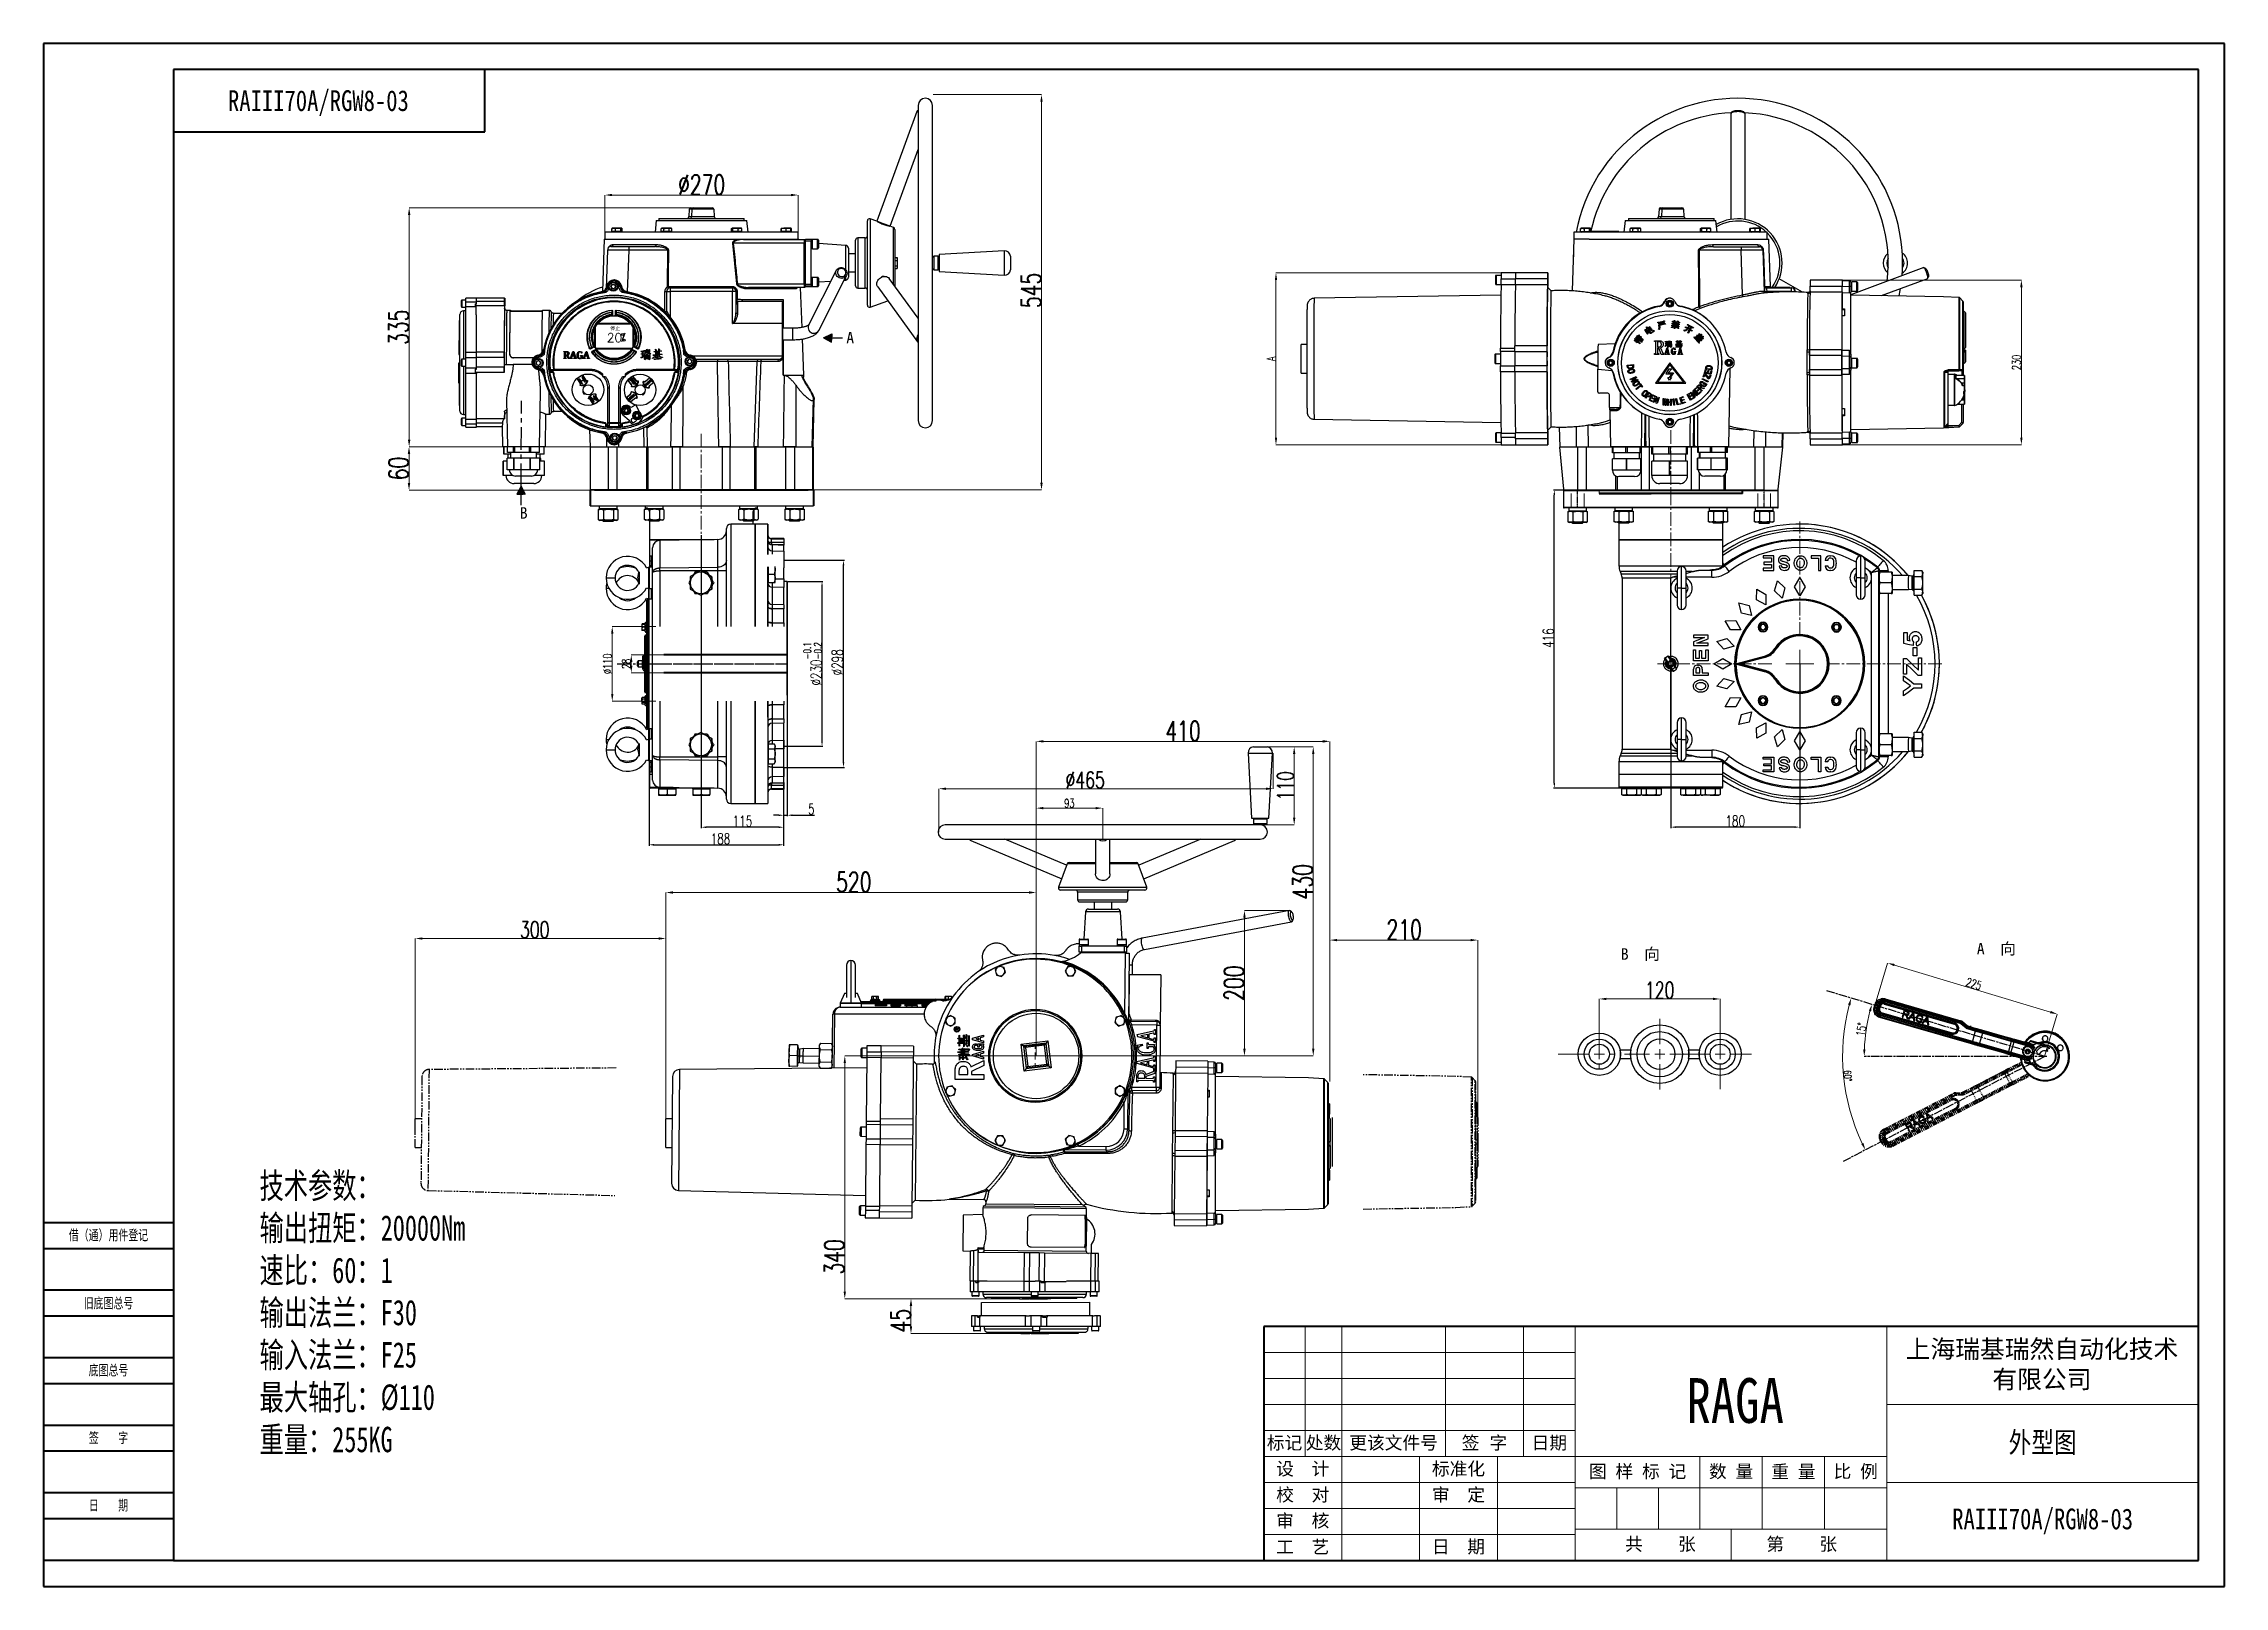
# Model space of a CAD drawing. Header units: millimetres. Extents: x 1846 to 4892, y 508 to 2661.
import ezdxf

# ---------------------------------------------------------------- set-up
doc = ezdxf.new("R2010")
doc.units = ezdxf.units.MM
for name, pattern in [('AM_ISO08W050', [18, 12, -1.5, 3, -1.5]), ('CENTER', [50.8, 31.75, -6.35, 6.35, -6.35]), ('CENTER2', [28.575, 19.05, -3.175, 3.175, -3.175]), ('DASHED', [0.75, 0.5, -0.25]), ('DASHED2', [0.375, 0.25, -0.125]), ('PHANTOM', [12.7, 6.35, -1.27, 1.27, -1.27, 1.27, -1.27]), ('双点画线', [22, 12, -2, 2, -2, 2, -2]), ('点画线', [18, 12, -2, 2, -2])]:
    doc.linetypes.add(name, pattern=pattern)
for name, color, linetype, lineweight in [('10', 7, 'Continuous', 0), ('AM_5', 3, 'Continuous', 25), ('AM_7', 4, 'AM_ISO08W050', 25), ('AM_BOR', 7, 'Continuous', 50), ('DIM', 4, 'Continuous', 13), ('FORMAT', 7, 'Continuous', 18), ('中心线', 1, 'CENTER2', 13), ('中心线层', 1, '点画线', 18), ('文字', 7, 'Continuous', 13), ('标注', 3, 'Continuous', 13), ('粗实线', 7, 'Continuous', 40), ('细实线', 3, 'Continuous', 13)]:
    doc.layers.add(name, color=color, linetype=linetype, lineweight=lineweight)
doc.layers.add('6文字层', color=3, linetype='Continuous')
doc.layers.add('layer 1', color=7, linetype='Continuous')
doc.styles.add('01', font='txt.shx')
doc.styles.add('SLDTEXTSTYLE1', font='txt.shx', dxfattribs={"width": 0.7, "bigfont": 'gbcbig.shx'})
doc.styles.add('SLDTEXTSTYLE5', font='TXT', dxfattribs={"width": 0.7})
doc.styles.get("Standard").update_dxf_attribs({"font": 'arial.ttf'})
doc.styles.add('STYLE1', font='txt.shx', dxfattribs={"width": 0.8, "height": 3, "bigfont": 'hzdx.shx'})
doc.styles.add('TH_GBDIM', font='simplex.shx', dxfattribs={"width": 0.707, "bigfont": 'hzfs.shx'})
doc.styles.add('标注', font='txt.shx', dxfattribs={"width": 0.7, "height": 3.5})
doc.dimstyles.new('ISO-25$0', dxfattribs={"dimtxt": 2.5, "dimasz": 2.5, "dimexe": 1.25, "dimexo": 0.625, "dimtad": 1, "dimtxsty": 'Standard', "dimcen": 2.5, "dimdle": 5, "dimadec": 0, "dimazin": 0, "dimtfac": 1, "dimtmove": 0, "dimatfit": 3, "dimfxl": 0, "dimarcsym": 0})
doc.dimstyles.new('SLDDIMSTYLE12$0', dxfattribs={"dimtxt": 12, "dimasz": 10, "dimexe": 0, "dimexo": 0.0625, "dimgap": 0.875, "dimtad": 1, "dimdec": 1, "dimlfac": 1.8, "dimrnd": 1e-09, "dimzin": 12, "dimdsep": 46, "dimtxsty": 'SLDTEXTSTYLE1', "dimcen": 0.09, "dimdle": 8.16, "dimclrd": 3, "dimclre": 3, "dimadec": 0, "dimazin": 3, "dimtfac": 1, "dimtdec": 1, "dimtofl": 0, "dimtmove": 0, "dimatfit": 3, "dimfxl": 0, "dimfrac": 2, "dimtolj": 1, "dimlwd": 5, "dimlwe": 5, "dimarcsym": 0})
doc.dimstyles.new('SLDDIMSTYLE12$2', dxfattribs={"dimtxt": 12, "dimasz": 10, "dimexe": 0, "dimexo": 0.0625, "dimgap": 0.875, "dimtad": 1, "dimdec": 1, "dimlfac": 1.8, "dimrnd": 1e-09, "dimzin": 12, "dimdsep": 46, "dimtxsty": 'SLDTEXTSTYLE1', "dimcen": 0.09, "dimdle": 8.16, "dimclrd": 3, "dimclre": 3, "dimadec": 0, "dimazin": 3, "dimtfac": 1, "dimtdec": 1, "dimtofl": 0, "dimtmove": 0, "dimatfit": 3, "dimfxl": 0, "dimfrac": 2, "dimtolj": 1, "dimlwd": 5, "dimlwe": 5, "dimarcsym": 0})

msp = doc.modelspace()

# ---------------------------------------------------------------- texts
at = {"layer": '6文字层', "color": 3, "lineweight": 15, "insert": (2147.796, 1084.818), "char_height": 35.4375, "width": 944.17179, "attachment_point": 1, "style": 'SLDTEXTSTYLE5'}
msp.add_mtext('{\\fSimSun|b0|i0|c134|p2;技术参数：\\P输出扭矩：}20000Nm\\P{\\fSimSun|b0|i0|c134|p2;速比：}60{\\fSimSun|b0|i0|c134|p2;：}1\\P{\\fSimSun|b0|i0|c134|p2;输出法兰：}F30\\P{\\fSimSun|b0|i0|c134|p2;输入法兰：}F25\\P{\\fSimSun|b0|i0|c134|p2;最大轴孔：}%%C110\\P{\\fSimSun|b0|i0|c134|p2;重量：}255KG', dxfattribs=at)
at = {"layer": '文字', "attachment_point": 5}
for s, insert, char_height, width, style in [('{\\fSimSun|b0|i0|c134|p2;RAIII70A/RGW8-03}', (2230.004, 2578.073), 29.00391, 719.07314, 'STYLE1'), ('\\pt176;{\\fSimSun|b0|i0|c134|p2;\\W1;A}', (2972.641, 2250.653), 16, 240, 'STYLE1'), ('\\pt176;{\\fSimSun|b0|i0|c134|p2;\\W1;B}', (2516.695, 2006.054), 16, 240, 'STYLE1'), ('\\pt176;{\\fSimSun|b0|i0|c134|p2;\\W1;A  向}', (4573.186, 1396.962), 16, 240, 'STYLE1'), ('\\pt176;{\\fSimSun|b0|i0|c134|p2;\\W1;B  向}', (4076.056, 1389.5), 16, 240, 'STYLE1'), ('{\\fSimSun|b0|i0|c134|p2;\\W0.8;RAGA}', (4208.498, 766.527), 62.5, 395.50781, '01'), ('{\\fSimSun|b0|i0|c134|p2;\\W0.8;外型图}', (4637.866, 707.029), 29.00391, 435.05859, '01'), ('{\\fSimSun|b0|i0|c134|p2;RAIII70A/RGW8-03}', (4637.866, 598.264), 29.00391, 435.0586, 'STYLE1')]:
    msp.add_mtext(s, dxfattribs=dict(at, insert=insert, char_height=char_height, width=width, style=style))
at = {"layer": '文字', "insert": (4636.864, 816.464), "char_height": 25.37842, "width": 522.07031, "attachment_point": 5}
msp.add_mtext('{\\fSimSun|b0|i0|c134|p2;上海瑞基瑞然自动化技术\\P有限公司}', dxfattribs=at)
at = {"layer": '标注', "attachment_point": 1, "style": '01'}
for s, insert, char_height, width in [('20', (2632.743, 2256.977), 12.5, 59.61248), ('停止', (2637.382, 2266.258), 5, 36.52107)]:
    msp.add_mtext(s, dxfattribs=dict(at, insert=insert, char_height=char_height, width=width))

# ---------------------------------------------------------------- blocks, each defined once
blk = doc.blocks.new('*D66')
at = {"color": 1, "linetype": 'Continuous', "transparency": 16777216}
for p, q in [((2879.3, 1939.9), (2964.5, 1939.9)), ((2963.2, 1657.9), (2963.2, 1932.9)), ((2880.3, 1650.9), (2964.5, 1650.9))]:
    blk.add_line(p, q, dxfattribs=at)
at = {"color": 1, "transparency": 16777216}
for points in [[(2962.1, 1932.9), (2964.4, 1932.9), (2963.2, 1939.9)], [(2962.1, 1657.9), (2964.4, 1657.9), (2963.2, 1650.9)]]:
    blk.add_solid(points, dxfattribs=at)
at = {"layer": 'Defpoints', "color": 0, "transparency": 16777216}
for p in [(2878.7, 1939.9), (2963.2, 1939.9), (2879.7, 1650.9)]:
    blk.add_point(p, dxfattribs=at)
at = {"color": 1, "lineweight": 30, "transparency": 16777216, "insert": (2954.7, 1797.5), "char_height": 15, "attachment_point": 5, "rotation": 90, "style": 'TH_GBDIM'}
blk.add_mtext('%%C298', dxfattribs=at)
blk = doc.blocks.new('*D67')
at = {"color": 1, "linetype": 'Continuous', "transparency": 16777216}
for p, q in [((2764.7, 1974.8), (2764.7, 1566.1)), ((2879.7, 1620.2), (2879.7, 1566.1)), ((2872.7, 1567.3), (2771.7, 1567.3))]:
    blk.add_line(p, q, dxfattribs=at)
at = {"color": 1, "transparency": 16777216}
for points in [[(2771.7, 1568.5), (2771.7, 1566.2), (2764.7, 1567.3)], [(2872.7, 1568.5), (2872.7, 1566.2), (2879.7, 1567.3)]]:
    blk.add_solid(points, dxfattribs=at)
at = {"layer": 'Defpoints', "color": 0, "transparency": 16777216}
for p in [(2764.7, 1975.4), (2879.7, 1620.9), (2764.7, 1567.3)]:
    blk.add_point(p, dxfattribs=at)
at = {"color": 1, "lineweight": 30, "transparency": 16777216, "insert": (2822.2, 1575.8), "char_height": 15, "attachment_point": 5, "style": 'TH_GBDIM'}
blk.add_mtext('115', dxfattribs=at)
blk = doc.blocks.new('*U49')
at = {"color": 0, "linetype": 'CENTER2', "transparency": 16777216}
for p in [(-227.4, 0), (-178.1, 0)]:
    blk.add_line(p, (8.4, 0), dxfattribs=at)
blk = doc.blocks.new('*D68')
at = {"color": 1, "linetype": 'Continuous', "transparency": 16777216}
for p, q in [((2885.3, 1910.4), (2934.5, 1910.4)), ((2933.3, 1687.4), (2933.3, 1903.4)), ((2885.3, 1680.4), (2934.5, 1680.4))]:
    blk.add_line(p, q, dxfattribs=at)
at = {"color": 1, "transparency": 16777216}
for points in [[(2932.1, 1903.4), (2934.4, 1903.4), (2933.3, 1910.4)], [(2932.1, 1687.4), (2934.4, 1687.4), (2933.3, 1680.4)]]:
    blk.add_solid(points, dxfattribs=at)
at = {"layer": 'Defpoints', "color": 0, "transparency": 16777216}
for p in [(2884.7, 1910.4), (2933.3, 1910.4), (2884.7, 1680.4)]:
    blk.add_point(p, dxfattribs=at)
at = {"color": 1, "lineweight": 30, "transparency": 16777216, "insert": (2920, 1795.4), "char_height": 15, "attachment_point": 5, "rotation": 90, "style": 'TH_GBDIM'}
blk.add_mtext('%%C230{\\H0.7x;\\S-0.1^ -0.2;}', dxfattribs=at)
blk = doc.blocks.new('*D69')
at = {"color": 1, "linetype": 'Continuous', "transparency": 16777216}
for p, q in [((2879.7, 1679.8), (2879.7, 1582.8)), ((2884.7, 1679.8), (2884.7, 1582.8)), ((2872.7, 1584.1), (2865.7, 1584.1)), ((2879.7, 1584.1), (2884.7, 1584.1)), ((2891.7, 1584.1), (2922.8, 1584.1))]:
    blk.add_line(p, q, dxfattribs=at)
at = {"color": 1, "transparency": 16777216}
for points in [[(2872.7, 1585.2), (2872.7, 1582.9), (2879.7, 1584.1)], [(2891.7, 1585.2), (2891.7, 1582.9), (2884.7, 1584.1)]]:
    blk.add_solid(points, dxfattribs=at)
at = {"layer": 'Defpoints', "color": 0, "transparency": 16777216}
for p in [(2879.7, 1680.4), (2884.7, 1680.4), (2879.7, 1584.1)]:
    blk.add_point(p, dxfattribs=at)
at = {"color": 1, "lineweight": 30, "transparency": 16777216, "insert": (2918.3, 1592.6), "char_height": 15, "attachment_point": 5, "style": 'TH_GBDIM'}
blk.add_mtext('5', dxfattribs=at)
blk = doc.blocks.new('*U48')
at = {"layer": '中心线层', "color": 0, "linetype": 'CENTER2', "transparency": 16777216}
for p, q in [((0, 91), (0, -416.2)), ((0, -178), (0, -282)), ((0, -282), (0, -416.2))]:
    blk.add_line(p, q, dxfattribs=at)
blk = doc.blocks.new('*D79')
at = {"color": 1, "linetype": 'Continuous', "transparency": 16777216}
for p, q in [((2691.7, 1705.6), (2691.7, 1541.5)), ((2879.7, 1705.6), (2879.7, 1541.5)), ((2698.7, 1542.8), (2872.7, 1542.8))]:
    blk.add_line(p, q, dxfattribs=at)
at = {"color": 1, "transparency": 16777216}
for points in [[(2698.7, 1544), (2698.7, 1541.6), (2691.7, 1542.8)], [(2872.7, 1544), (2872.7, 1541.6), (2879.7, 1542.8)]]:
    blk.add_solid(points, dxfattribs=at)
at = {"layer": 'Defpoints', "color": 0, "transparency": 16777216}
for p in [(2691.7, 1706.2), (2879.7, 1706.2), (2879.7, 1542.8)]:
    blk.add_point(p, dxfattribs=at)
at = {"color": 1, "lineweight": 30, "transparency": 16777216, "insert": (2791.5, 1551.3), "char_height": 15, "attachment_point": 5, "style": 'TH_GBDIM'}
blk.add_mtext('188', dxfattribs=at)
blk = doc.blocks.new('*U50')
at = {"layer": '中心线层', "color": 0, "linetype": 'CENTER2', "transparency": 16777216}
for p, q in [((0, 39), (0, 198.5)), ((-198.5, 0), (-39, 0)), ((39, 0), (198.5, 0)), ((0, -198.5), (0, -39))]:
    blk.add_line(p, q, dxfattribs=at)
at = {"layer": '中心线层', "color": 0, "linetype": 'Continuous', "transparency": 16777216}
for p, q in [((-19.5, 0), (19.5, 0)), ((0, -19.5), (0, 19.5))]:
    blk.add_line(p, q, dxfattribs=at)
blk = doc.blocks.new('*U51')
at = {"layer": '中心线层', "color": 0, "linetype": 'CENTER2', "transparency": 16777216}
blk.add_line((0, 489.5), (0, -12.5), dxfattribs=at)
blk = doc.blocks.new('*D80')
at = {"color": 1, "linetype": 'Continuous', "transparency": 16777216}
for p, q in [((4118.6, 1794.9), (4118.6, 1566.2)), ((4298.6, 1794.9), (4298.6, 1566.2)), ((4291.6, 1567.5), (4125.6, 1567.5))]:
    blk.add_line(p, q, dxfattribs=at)
at = {"color": 1, "transparency": 16777216}
for points in [[(4125.6, 1568.6), (4125.6, 1566.3), (4118.6, 1567.5)], [(4291.6, 1568.6), (4291.6, 1566.3), (4298.6, 1567.5)]]:
    blk.add_solid(points, dxfattribs=at)
at = {"layer": 'Defpoints', "color": 0, "transparency": 16777216}
for p in [(4118.6, 1795.5), (4298.6, 1795.5), (4118.6, 1567.5)]:
    blk.add_point(p, dxfattribs=at)
at = {"color": 1, "lineweight": 30, "transparency": 16777216, "insert": (4208.6, 1576), "char_height": 15, "attachment_point": 5, "style": 'TH_GBDIM'}
blk.add_mtext('180', dxfattribs=at)
blk = doc.blocks.new('*D81')
at = {"color": 1, "linetype": 'Continuous', "transparency": 16777216}
for p, q in [((4118, 2038), (3954.7, 2038)), ((3955.9, 1629), (3955.9, 2031)), ((4118, 1622), (3954.7, 1622))]:
    blk.add_line(p, q, dxfattribs=at)
at = {"color": 1, "transparency": 16777216}
for points in [[(3954.8, 2031), (3957.1, 2031), (3955.9, 2038)], [(3954.8, 1629), (3957.1, 1629), (3955.9, 1622)]]:
    blk.add_solid(points, dxfattribs=at)
at = {"layer": 'Defpoints', "color": 0, "transparency": 16777216}
for p in [(3955.9, 2038), (4118.6, 2038), (4118.6, 1622)]:
    blk.add_point(p, dxfattribs=at)
at = {"color": 1, "lineweight": 30, "transparency": 16777216, "insert": (3947.4, 1831.4), "char_height": 15, "attachment_point": 5, "rotation": 90, "style": 'TH_GBDIM'}
blk.add_mtext('416', dxfattribs=at)
blk = doc.blocks.new('*D77')
at = {"layer": 'AM_5', "color": 3, "lineweight": 5, "transparency": 16777216}
blk.add_line((3881.7, 2341.2), (3567.2, 2341.2), dxfattribs=at)
at = {"layer": 'AM_5', "color": 3, "linetype": 'Continuous', "lineweight": 5, "transparency": 16777216}
for p, q in [((3567.2, 2331.2), (3567.2, 2111.2)), ((3881.7, 2101.2), (3567.2, 2101.2))]:
    blk.add_line(p, q, dxfattribs=at)
at = {"layer": 'AM_5', "color": 3, "transparency": 16777216}
for points in [[(3565.6, 2331.2), (3568.9, 2331.2), (3567.2, 2341.2)], [(3565.6, 2111.2), (3568.9, 2111.2), (3567.2, 2101.2)]]:
    blk.add_solid(points, dxfattribs=at)
at = {"layer": 'Defpoints', "color": 0, "transparency": 16777216}
for p in [(3881.8, 2341.2), (3567.2, 2101.2), (3881.8, 2101.2)]:
    blk.add_point(p, dxfattribs=at)
at = {"layer": 'AM_5', "color": 0, "transparency": 16777216, "insert": (3560.3, 2221.2), "char_height": 12, "attachment_point": 5, "rotation": 90, "style": 'SLDTEXTSTYLE1'}
blk.add_mtext('\\A1;A', dxfattribs=at)
blk = doc.blocks.new('*D78')
at = {"layer": 'AM_5', "color": 3, "lineweight": 5, "transparency": 16777216}
blk.add_line((4358.2, 2331.2), (4608.2, 2331.2), dxfattribs=at)
at = {"layer": 'AM_5', "color": 3, "linetype": 'Continuous', "lineweight": 5, "transparency": 16777216}
for p, q in [((4608.2, 2321.2), (4608.2, 2111.2)), ((4358.2, 2101.2), (4608.2, 2101.2))]:
    blk.add_line(p, q, dxfattribs=at)
at = {"layer": 'AM_5', "color": 3, "transparency": 16777216}
for points in [[(4606.5, 2321.2), (4609.8, 2321.2), (4608.2, 2331.2)], [(4606.5, 2111.2), (4609.8, 2111.2), (4608.2, 2101.2)]]:
    blk.add_solid(points, dxfattribs=at)
at = {"layer": 'Defpoints', "color": 0, "transparency": 16777216}
for p in [(4358.2, 2331.2), (4358.2, 2101.2), (4608.2, 2101.2)]:
    blk.add_point(p, dxfattribs=at)
at = {"layer": 'AM_5', "color": 0, "transparency": 16777216, "insert": (4601.3, 2216.2), "char_height": 12, "attachment_point": 5, "rotation": 90, "style": 'SLDTEXTSTYLE1'}
blk.add_mtext('\\A1;230', dxfattribs=at)
blk = doc.blocks.new('*D62')
at = {"layer": 'AM_5', "color": 3, "lineweight": 5, "transparency": 16777216}
blk.add_line((3088.4, 2590), (3239.8, 2590), dxfattribs=at)
at = {"layer": 'AM_5', "color": 3, "linetype": 'Continuous', "lineweight": 5, "transparency": 16777216}
for p, q in [((3239.8, 2580), (3239.8, 2048.1)), ((2921.3, 2038.1), (3239.8, 2038.1))]:
    blk.add_line(p, q, dxfattribs=at)
at = {"layer": 'AM_5', "color": 3, "transparency": 16777216}
for points in [[(3238.1, 2580), (3241.4, 2580), (3239.8, 2590)], [(3238.1, 2048.1), (3241.4, 2048.1), (3239.8, 2038.1)]]:
    blk.add_solid(points, dxfattribs=at)
at = {"layer": 'Defpoints', "color": 0, "transparency": 16777216}
for p in [(3088.4, 2590), (2921.3, 2038.1), (3239.8, 2038.1)]:
    blk.add_point(p, dxfattribs=at)
at = {"layer": 'AM_5', "color": 0, "transparency": 16777216, "insert": (3225.2, 2316.7), "char_height": 12, "attachment_point": 5, "rotation": 90, "style": 'SLDTEXTSTYLE1'}
blk.add_mtext('\\A1;{\\H2.28571x;545}', dxfattribs=at)
blk = doc.blocks.new('*D63')
at = {"layer": 'AM_5', "color": 3, "lineweight": 5, "transparency": 16777216}
blk.add_line((2630.1, 2388.3), (2630.1, 2449.8), dxfattribs=at)
at = {"layer": 'AM_5', "color": 3, "linetype": 'Continuous', "lineweight": 5, "transparency": 16777216}
for p, q in [((2640.1, 2449.8), (2890.1, 2449.8)), ((2900.1, 2388.3), (2900.1, 2449.8))]:
    blk.add_line(p, q, dxfattribs=at)
at = {"layer": 'AM_5', "color": 3, "transparency": 16777216}
for points in [[(2640.1, 2451.5), (2640.1, 2448.2), (2630.1, 2449.8)], [(2890.1, 2451.5), (2890.1, 2448.2), (2900.1, 2449.8)]]:
    blk.add_solid(points, dxfattribs=at)
at = {"layer": 'Defpoints', "color": 0, "transparency": 16777216}
for p in [(2900.1, 2449.8), (2630.1, 2388.3), (2900.1, 2388.3)]:
    blk.add_point(p, dxfattribs=at)
at = {"layer": 'AM_5', "color": 0, "transparency": 16777216, "insert": (2765.1, 2464.4), "char_height": 12, "attachment_point": 5, "style": 'SLDTEXTSTYLE1'}
blk.add_mtext('\\A1;{\\H2.28571x;%%C270}', dxfattribs=at)
blk = doc.blocks.new('*D64')
at = {"layer": 'AM_5', "color": 3, "lineweight": 5, "transparency": 16777216}
blk.add_line((2751.1, 2432.1), (2356.7, 2432.1), dxfattribs=at)
at = {"layer": 'AM_5', "color": 3, "linetype": 'Continuous', "lineweight": 5, "transparency": 16777216}
for p, q in [((2356.7, 2422.1), (2356.7, 2108.3)), ((2762.8, 2098.3), (2356.7, 2098.3))]:
    blk.add_line(p, q, dxfattribs=at)
at = {"layer": 'AM_5', "color": 3, "transparency": 16777216}
for points in [[(2355, 2422.1), (2358.4, 2422.1), (2356.7, 2432.1)], [(2355, 2108.3), (2358.4, 2108.3), (2356.7, 2098.3)]]:
    blk.add_solid(points, dxfattribs=at)
at = {"layer": 'Defpoints', "color": 0, "transparency": 16777216}
for p in [(2751.2, 2432.1), (2356.7, 2098.3), (2762.8, 2098.3)]:
    blk.add_point(p, dxfattribs=at)
at = {"layer": 'AM_5', "color": 0, "transparency": 16777216, "insert": (2342.1, 2265.2), "char_height": 12, "attachment_point": 5, "rotation": 90, "style": 'SLDTEXTSTYLE1'}
blk.add_mtext('\\A1;{\\H2.28571x;335}', dxfattribs=at)
blk = doc.blocks.new('*D65')
at = {"layer": 'AM_5', "color": 3, "lineweight": 5, "transparency": 16777216}
blk.add_line((2762.8, 2098.3), (2356.5, 2098.3), dxfattribs=at)
at = {"layer": 'AM_5', "color": 3, "linetype": 'Continuous', "lineweight": 5, "transparency": 16777216}
for p, q in [((2356.5, 2088.3), (2356.5, 2047.9)), ((2762.4, 2037.9), (2356.5, 2037.9))]:
    blk.add_line(p, q, dxfattribs=at)
at = {"layer": 'AM_5', "color": 3, "transparency": 16777216}
for points in [[(2354.8, 2088.3), (2358.2, 2088.3), (2356.5, 2098.3)], [(2354.8, 2047.9), (2358.2, 2047.9), (2356.5, 2037.9)]]:
    blk.add_solid(points, dxfattribs=at)
at = {"layer": 'Defpoints', "color": 0, "transparency": 16777216}
for p in [(2762.8, 2098.3), (2356.5, 2037.9), (2762.5, 2037.9)]:
    blk.add_point(p, dxfattribs=at)
at = {"layer": 'AM_5', "color": 0, "transparency": 16777216, "insert": (2341.9, 2068.1), "char_height": 12, "attachment_point": 5, "rotation": 90, "style": 'SLDTEXTSTYLE1'}
blk.add_mtext('\\A1;{\\H2.28571x;60}', dxfattribs=at)
blk = doc.blocks.new('rA3')
at = {"layer": '粗实线'}
for p, q in [((333.38, 421.26), (333.38, 124.26)), ((753.38, 421.26), (333.38, 421.26)), ((753.38, 124.26), (753.38, 421.26)), ((748.38, 416.26), (358.38, 416.26)), ((358.38, 416.26), (358.38, 129.26)), ((418.38, 404.26), (418.38, 416.26)), ((748.38, 129.26), (748.38, 416.26)), ((358.38, 404.26), (418.38, 404.26)), ((358.38, 194.26), (333.38, 194.26)), ((358.38, 189.26), (333.38, 189.26)), ((358.38, 181.26), (333.38, 181.26)), ((358.38, 176.26), (333.38, 176.26)), ((568.38, 174.26), (568.38, 129.26)), ((748.38, 174.26), (568.38, 174.26)), ((358.38, 168.26), (333.38, 168.26)), ((358.38, 163.26), (333.38, 163.26)), ((358.38, 155.26), (333.38, 155.26)), ((358.38, 150.26), (333.38, 150.26)), ((358.38, 142.26), (333.38, 142.26)), ((358.38, 137.26), (333.38, 137.26)), ((358.38, 129.26), (333.38, 129.26)), ((358.38, 129.26), (748.38, 129.26)), ((333.38, 124.26), (753.38, 124.26))]:
    blk.add_line(p, q, dxfattribs=at)
at = {"layer": '细实线'}
for p, q in [((576.38, 174.26), (576.38, 149.26)), ((583.38, 174.26), (583.38, 149.26)), ((603.38, 174.26), (603.38, 149.26)), ((618.38, 174.26), (618.38, 149.26)), ((628.38, 174.26), (628.38, 129.26)), ((688.38, 174.26), (688.38, 129.26)), ((568.38, 169.26), (628.38, 169.26)), ((628.38, 169.26), (628.38, 129.26)), ((568.38, 164.26), (628.38, 164.26)), ((568.38, 159.26), (628.38, 159.26)), ((688.38, 159.26), (748.38, 159.26)), ((568.38, 154.26), (628.38, 154.26)), ((568.38, 149.26), (688.38, 149.26)), ((583.38, 149.26), (583.38, 129.26)), ((598.38, 149.26), (598.38, 129.26)), ((613.38, 129.26), (613.38, 149.26)), ((652.38, 149.22), (652.38, 135.22)), ((664.38, 149.26), (664.38, 135.26)), ((676.38, 149.26), (676.38, 135.26)), ((568.38, 144.26), (628.38, 144.26)), ((688.38, 143.26), (628.38, 143.26)), ((636.38, 143.26), (636.38, 135.26)), ((644.38, 143.26), (644.38, 135.26)), ((688.38, 144.26), (748.38, 144.26)), ((568.25, 139.26), (628.38, 139.26)), ((628.38, 135.26), (688.38, 135.26)), ((658.38, 135.26), (658.38, 129.26)), ((568.38, 134.26), (628.38, 134.26))]:
    blk.add_line(p, q, dxfattribs=at)
at = {"layer": '文字', "char_height": 2, "width": 25, "attachment_point": 5, "style": '标注'}
for s, insert in [('{\\fSimSun|b0|i0|c134|p54;借（通）用件登记}', (345.88, 191.76)), ('{\\fSimSun|b0|i0|c134|p54;旧底图总号}', (345.88, 178.67)), ('{\\fSimSun|b0|i0|c134|p54;底图总号}', (345.88, 165.76)), ('{\\fSimSun|b0|i0|c134|p54;签}   {\\fSimSun|b0|i0|c134|p54;字}', (345.88, 152.76)), ('{\\fSimSun|b0|i0|c134|p54;日}   {\\fSimSun|b0|i0|c134|p54;期}', (345.88, 139.76))]:
    blk.add_mtext(s, dxfattribs=dict(at, insert=insert))
at = {"layer": '文字', "char_height": 2.5, "width": 72, "attachment_point": 5}
for s, insert in [('{\\fSimSun|b0|i0|c134|p2;标记}', (572.38, 151.76)), ('{\\fSimSun|b0|i0|c134|p2;处数}', (579.88, 151.76)), ('{\\fSimSun|b0|i0|c134|p2;更该文件号}', (593.38, 151.76)), ('{\\fSimSun|b0|i0|c134|p54;签}  {\\fSimSun|b0|i0|c134|p54;字}', (610.88, 151.76)), ('{\\fSimSun|b0|i0|c134|p54;日期}', (623.38, 151.76)), ('{\\fSimSun|b0|i0|c134|p2;设  计}', (575.88, 146.76)), ('{\\fSimSun|b0|i0|c134|p2;标准化}', (605.88, 146.76)), ('{\\fSimSun|b0|i0|c134|p2;图 样 标 记}', (640.38, 146.26)), ('{\\fSimSun|b0|i0|c134|p2;数 量}', (658.38, 146.26)), ('{\\fSimSun|b0|i0|c134|p2;重 量}', (670.38, 146.26)), ('{\\fSimSun|b0|i0|c134|p2;比 例}', (682.38, 146.26)), ('{\\fSimSun|b0|i0|c134|p2;校  对}', (575.88, 141.76)), ('{\\fSimSun|b0|i0|c134|p2;审  定}', (605.88, 141.76)), ('{\\fSimSun|b0|i0|c134|p2;审  核}', (575.88, 136.76)), ('{\\fSimSun|b0|i0|c134|p2;工  艺}', (575.88, 131.76)), ('{\\fSimSun|b0|i0|c134|p2;日  期}', (605.88, 131.76)), ('{\\fSimSun|b0|i0|c134|p2;共    张        第    张}', (658.38, 132.26))]:
    blk.add_mtext(s, dxfattribs=dict(at, insert=insert))
blk = doc.blocks.new('*D57')
at = {"layer": 'Defpoints', "color": 0, "transparency": 16777216}
for p in [(3563.4, 1670.7), (3563.4, 1621.1), (3096.4, 1560.6)]:
    blk.add_point(p, dxfattribs=at)
at = {"layer": '标注', "color": 3, "linetype": 'Continuous', "lineweight": 5, "transparency": 16777216}
for p, q in [((3563.4, 1670.6), (3563.4, 1621.1)), ((3106.4, 1621.1), (3553.4, 1621.1))]:
    blk.add_line(p, q, dxfattribs=at)
at = {"layer": '标注', "color": 3, "lineweight": 5, "transparency": 16777216}
blk.add_line((3096.4, 1560.6), (3096.4, 1621.1), dxfattribs=at)
at = {"layer": '标注', "color": 3, "transparency": 16777216}
for points in [[(3106.4, 1622.7), (3106.4, 1619.4), (3096.4, 1621.1)], [(3553.4, 1622.7), (3553.4, 1619.4), (3563.4, 1621.1)]]:
    blk.add_solid(points, dxfattribs=at)
at = {"layer": '标注', "color": 0, "transparency": 16777216, "insert": (3300.8, 1633.4), "char_height": 10, "attachment_point": 5, "style": 'SLDTEXTSTYLE1'}
blk.add_mtext('\\A1;{\\H2.28571x;%%C465}', dxfattribs=at)
blk = doc.blocks.new('*D58')
at = {"layer": 'AM_5', "color": 3, "lineweight": 5, "transparency": 16777216}
blk.add_line((2715.2, 1160.1), (2715.2, 1476.2), dxfattribs=at)
at = {"layer": 'AM_5', "color": 3, "linetype": 'Continuous', "lineweight": 5, "transparency": 16777216}
for p, q in [((2725.2, 1476.2), (3222.3, 1476.2)), ((3232.3, 1248.1), (3232.3, 1476.2))]:
    blk.add_line(p, q, dxfattribs=at)
at = {"layer": 'AM_5', "color": 3, "transparency": 16777216}
for points in [[(2725.2, 1477.9), (2725.2, 1474.5), (2715.2, 1476.2)], [(3222.3, 1477.9), (3222.3, 1474.5), (3232.3, 1476.2)]]:
    blk.add_solid(points, dxfattribs=at)
at = {"layer": 'Defpoints', "color": 0, "transparency": 16777216}
for p in [(3232.3, 1476.2), (3232.3, 1248.1), (2715.2, 1160.1)]:
    blk.add_point(p, dxfattribs=at)
at = {"layer": 'AM_5', "color": 0, "transparency": 16777216, "insert": (2977.6, 1490.8), "char_height": 12, "width": 2.333, "attachment_point": 5, "style": 'SLDTEXTSTYLE1'}
blk.add_mtext('\\A1;{\\H2.28571x;520}', dxfattribs=at)
blk = doc.blocks.new('*D59')
at = {"layer": 'AM_5', "color": 3, "lineweight": 5, "transparency": 16777216}
blk.add_line((3232.3, 1248.1), (3232.3, 1687.2), dxfattribs=at)
at = {"layer": 'AM_5', "color": 3, "linetype": 'Continuous', "lineweight": 5, "transparency": 16777216}
for p, q in [((3242.3, 1687.2), (3632.6, 1687.2)), ((3642.6, 1212.4), (3642.6, 1687.2))]:
    blk.add_line(p, q, dxfattribs=at)
at = {"layer": 'AM_5', "color": 3, "transparency": 16777216}
for points in [[(3242.3, 1688.9), (3242.3, 1685.5), (3232.3, 1687.2)], [(3632.6, 1688.9), (3632.6, 1685.5), (3642.6, 1687.2)]]:
    blk.add_solid(points, dxfattribs=at)
at = {"layer": 'Defpoints', "color": 0, "transparency": 16777216}
for p in [(3642.6, 1687.2), (3232.3, 1248.1), (3642.6, 1212.4)]:
    blk.add_point(p, dxfattribs=at)
at = {"layer": 'AM_5', "color": 0, "transparency": 16777216, "insert": (3437.4, 1701.8), "char_height": 12, "attachment_point": 5, "style": 'SLDTEXTSTYLE1'}
blk.add_mtext('\\A1;{\\H2.28571x;410}', dxfattribs=at)
blk = doc.blocks.new('*D60')
at = {"layer": 'Defpoints', "color": 0, "transparency": 16777216}
for p in [(2715.2, 1412), (2365.3, 1160.1), (2715.2, 1160.1)]:
    blk.add_point(p, dxfattribs=at)
at = {"layer": '标注', "color": 3, "lineweight": 5, "transparency": 16777216}
blk.add_line((2365.3, 1160.1), (2365.3, 1412), dxfattribs=at)
at = {"layer": '标注', "color": 3, "linetype": 'Continuous', "lineweight": 5, "transparency": 16777216}
for p, q in [((2375.3, 1412), (2705.2, 1412)), ((2715.2, 1160.1), (2715.2, 1412))]:
    blk.add_line(p, q, dxfattribs=at)
at = {"layer": '标注', "color": 3, "transparency": 16777216}
for points in [[(2375.3, 1413.6), (2375.3, 1410.3), (2365.3, 1412)], [(2705.2, 1413.6), (2705.2, 1410.3), (2715.2, 1412)]]:
    blk.add_solid(points, dxfattribs=at)
at = {"layer": '标注', "color": 0, "transparency": 16777216, "insert": (2532.1, 1424.3), "char_height": 10, "attachment_point": 5, "style": 'SLDTEXTSTYLE1'}
blk.add_mtext('\\A1;{\\H2.28571x;300}', dxfattribs=at)
blk = doc.blocks.new('*D76')
at = {"layer": 'AM_5', "color": 3, "lineweight": 5, "transparency": 16777216}
blk.add_line((3642.6, 1212.4), (3642.6, 1409.8), dxfattribs=at)
at = {"layer": 'AM_5', "color": 3, "linetype": 'Continuous', "lineweight": 5, "transparency": 16777216}
for p, q in [((3652.6, 1409.8), (3838.9, 1409.8)), ((3848.9, 1162.4), (3848.9, 1409.8))]:
    blk.add_line(p, q, dxfattribs=at)
at = {"layer": 'AM_5', "color": 3, "transparency": 16777216}
for points in [[(3652.6, 1411.4), (3652.6, 1408.1), (3642.6, 1409.8)], [(3838.9, 1411.4), (3838.9, 1408.1), (3848.9, 1409.8)]]:
    blk.add_solid(points, dxfattribs=at)
at = {"layer": 'Defpoints', "color": 0, "transparency": 16777216}
for p in [(3848.9, 1409.8), (3642.6, 1212.4), (3848.9, 1162.4)]:
    blk.add_point(p, dxfattribs=at)
at = {"layer": 'AM_5', "color": 0, "transparency": 16777216, "insert": (3746.2, 1424.3), "char_height": 12, "attachment_point": 5, "style": 'SLDTEXTSTYLE1'}
blk.add_mtext('\\A1;{\\H2.28571x;210}', dxfattribs=at)
blk = doc.blocks.new('*D61')
at = {"layer": 'Defpoints', "color": 0, "transparency": 16777216}
for p in [(3546.4, 1679.6), (3546.4, 1570.6), (3592.7, 1570.6)]:
    blk.add_point(p, dxfattribs=at)
at = {"layer": '标注', "color": 3, "lineweight": 5, "transparency": 16777216}
blk.add_line((3546.5, 1679.6), (3592.7, 1679.6), dxfattribs=at)
at = {"layer": '标注', "color": 3, "linetype": 'Continuous', "lineweight": 5, "transparency": 16777216}
for p, q in [((3592.7, 1669.6), (3592.7, 1580.6)), ((3546.5, 1570.6), (3592.7, 1570.6))]:
    blk.add_line(p, q, dxfattribs=at)
at = {"layer": '标注', "color": 3, "transparency": 16777216}
for points in [[(3591, 1669.6), (3594.3, 1669.6), (3592.7, 1679.6)], [(3591, 1580.6), (3594.3, 1580.6), (3592.7, 1570.6)]]:
    blk.add_solid(points, dxfattribs=at)
at = {"layer": '标注', "color": 0, "transparency": 16777216, "insert": (3580.4, 1625.1), "char_height": 10, "attachment_point": 5, "rotation": 90, "style": 'SLDTEXTSTYLE1'}
blk.add_mtext('\\A1;{\\H2.28571x;110}', dxfattribs=at)
blk = doc.blocks.new('*D52')
at = {"layer": 'AM_5', "color": 3, "lineweight": 5, "transparency": 16777216}
blk.add_line((3232.2, 1248.1), (2965.1, 1248.1), dxfattribs=at)
at = {"layer": 'AM_5', "color": 3, "linetype": 'Continuous', "lineweight": 5, "transparency": 16777216}
for p, q in [((2965.1, 1238.1), (2965.1, 919.2)), ((3230.3, 909.2), (2965.1, 909.2))]:
    blk.add_line(p, q, dxfattribs=at)
at = {"layer": 'AM_5', "color": 3, "transparency": 16777216}
for points in [[(2963.4, 1238.1), (2966.7, 1238.1), (2965.1, 1248.1)], [(2963.4, 919.2), (2966.7, 919.2), (2965.1, 909.2)]]:
    blk.add_solid(points, dxfattribs=at)
at = {"layer": 'Defpoints', "color": 0, "transparency": 16777216}
for p in [(3232.3, 1248.1), (2965.1, 909.2), (3230.4, 909.2)]:
    blk.add_point(p, dxfattribs=at)
at = {"layer": 'AM_5', "color": 0, "transparency": 16777216, "insert": (2950.5, 967.5), "char_height": 12, "attachment_point": 5, "rotation": 90, "style": 'SLDTEXTSTYLE1'}
blk.add_mtext('\\A1;{\\H2.28571x;340}', dxfattribs=at)
blk = doc.blocks.new('*D70')
at = {"layer": 'AM_5', "color": 3, "lineweight": 5, "transparency": 16777216}
blk.add_line((3230.3, 909.2), (3057.5, 909.2), dxfattribs=at)
at = {"layer": 'AM_5', "color": 3, "linetype": 'Continuous', "lineweight": 5, "transparency": 16777216}
for p, q in [((3057.5, 899.2), (3057.5, 870.7)), ((3229.4, 860.7), (3057.5, 860.7))]:
    blk.add_line(p, q, dxfattribs=at)
at = {"layer": 'AM_5', "color": 3, "transparency": 16777216}
for points in [[(3055.8, 899.2), (3059.2, 899.2), (3057.5, 909.2)], [(3055.8, 870.7), (3059.2, 870.7), (3057.5, 860.7)]]:
    blk.add_solid(points, dxfattribs=at)
at = {"layer": 'Defpoints', "color": 0, "transparency": 16777216}
for p in [(3230.4, 909.2), (3057.5, 860.7), (3229.5, 860.7)]:
    blk.add_point(p, dxfattribs=at)
at = {"layer": 'AM_5', "color": 0, "transparency": 16777216, "insert": (3042.9, 878.5), "char_height": 12, "attachment_point": 5, "rotation": 90, "style": 'SLDTEXTSTYLE1'}
blk.add_mtext('\\A1;{\\H2.28571x;45}', dxfattribs=at)
blk = doc.blocks.new('*D53')
at = {"layer": 'AM_5', "color": 3, "lineweight": 5, "transparency": 16777216}
blk.add_line((3546.5, 1679.6), (3619.3, 1679.6), dxfattribs=at)
at = {"layer": 'AM_5', "color": 3, "linetype": 'Continuous', "lineweight": 5, "transparency": 16777216}
for p, q in [((3619.3, 1669.6), (3619.3, 1258.1)), ((3232.3, 1248.1), (3619.3, 1248.1))]:
    blk.add_line(p, q, dxfattribs=at)
at = {"layer": 'AM_5', "color": 3, "transparency": 16777216}
for points in [[(3617.6, 1669.6), (3620.9, 1669.6), (3619.3, 1679.6)], [(3617.6, 1258.1), (3620.9, 1258.1), (3619.3, 1248.1)]]:
    blk.add_solid(points, dxfattribs=at)
at = {"layer": 'Defpoints', "color": 0, "transparency": 16777216}
for p in [(3546.4, 1679.6), (3232.3, 1248.1), (3619.3, 1248.1)]:
    blk.add_point(p, dxfattribs=at)
at = {"layer": 'AM_5', "color": 0, "transparency": 16777216, "insert": (3604.7, 1491.2), "char_height": 12, "attachment_point": 5, "rotation": 90, "style": 'SLDTEXTSTYLE1'}
blk.add_mtext('\\A1;{\\H2.28571x;430}', dxfattribs=at)
blk = doc.blocks.new('*D54')
at = {"layer": 'AM_5', "color": 3, "lineweight": 5, "transparency": 16777216}
blk.add_line((3585.6, 1451), (3523.2, 1451), dxfattribs=at)
at = {"layer": 'AM_5', "color": 3, "linetype": 'Continuous', "lineweight": 5, "transparency": 16777216}
for p, q in [((3523.2, 1441), (3523.2, 1258.1)), ((3232.3, 1248.1), (3523.2, 1248.1))]:
    blk.add_line(p, q, dxfattribs=at)
at = {"layer": 'AM_5', "color": 3, "transparency": 16777216}
for points in [[(3521.5, 1441), (3524.9, 1441), (3523.2, 1451)], [(3521.5, 1258.1), (3524.9, 1258.1), (3523.2, 1248.1)]]:
    blk.add_solid(points, dxfattribs=at)
at = {"layer": 'Defpoints', "color": 0, "transparency": 16777216}
for p in [(3585.6, 1451), (3232.3, 1248.1), (3523.2, 1248.1)]:
    blk.add_point(p, dxfattribs=at)
at = {"layer": 'AM_5', "color": 0, "transparency": 16777216, "insert": (3508.6, 1349.6), "char_height": 12, "attachment_point": 5, "rotation": 90, "style": 'SLDTEXTSTYLE1'}
blk.add_mtext('\\A1;{\\H2.28571x;200}', dxfattribs=at)
blk = doc.blocks.new('*D71')
at = {"layer": 'AM_5', "color": 3, "lineweight": 5, "transparency": 16777216}
blk.add_line((3232.3, 1248), (3232.3, 1594), dxfattribs=at)
at = {"layer": 'AM_5', "color": 3, "linetype": 'Continuous', "lineweight": 5, "transparency": 16777216}
for p, q in [((3242.3, 1594), (3315.2, 1594)), ((3325.2, 1550.6), (3325.2, 1594))]:
    blk.add_line(p, q, dxfattribs=at)
at = {"layer": 'AM_5', "color": 3, "transparency": 16777216}
for points in [[(3242.3, 1595.6), (3242.3, 1592.3), (3232.3, 1594)], [(3315.2, 1595.6), (3315.2, 1592.3), (3325.2, 1594)]]:
    blk.add_solid(points, dxfattribs=at)
at = {"layer": 'Defpoints', "color": 0, "transparency": 16777216}
for p in [(3325.2, 1594), (3325.2, 1550.6), (3232.3, 1247.9)]:
    blk.add_point(p, dxfattribs=at)
at = {"layer": 'AM_5', "color": 0, "transparency": 16777216, "insert": (3278.7, 1600.8), "char_height": 12, "attachment_point": 5, "style": 'SLDTEXTSTYLE1'}
blk.add_mtext('\\A1;93', dxfattribs=at)
blk = doc.blocks.new('SW_CENTERMARKSYMBOL_12')
at = {"layer": '10', "color": 0}
for p, q in [((-1, 0), (-1.35, 0)), ((0, 0), (-0.5, 0)), ((0, 1), (0, 1.35)), ((0, 0), (0, 0.5)), ((0, 0), (0, -0.5)), ((0, 0), (0.5, 0)), ((1, 0), (1.35, 0)), ((0, -1), (0, -1.35))]:
    blk.add_line(p, q, dxfattribs=at)
blk = doc.blocks.new('SW_CENTERMARKSYMBOL_14')
at = {"layer": 'FORMAT', "color": 0}
for p, q in [((0, 2), (0, 7)), ((-2, 0), (-7, 0)), ((0, 0), (-1, 0)), ((0, 0), (0, 1)), ((0, 0), (0, -1)), ((0, 0), (1, 0)), ((2, 0), (7, 0)), ((0, -2), (0, -7))]:
    blk.add_line(p, q, dxfattribs=at)
blk = doc.blocks.new('SW_CENTERMARKSYMBOL_15')
at = {"layer": 'FORMAT', "color": 0}
for p, q in [((0, 2), (0, 5)), ((-2, 0), (-6.49, 0)), ((0, 0), (-1, 0)), ((0, 0), (0, 1)), ((0, 0), (0, -1)), ((0, 0), (1, 0)), ((2, 0), (6.2, 0)), ((0, -2), (0, -6.94))]:
    blk.add_line(p, q, dxfattribs=at)
blk = doc.blocks.new('SW_CENTERMARKSYMBOL_16')
at = {"layer": 'FORMAT', "color": 0}
for p, q in [((-2, 0), (-8.18, 0)), ((0, 0), (-1, 0)), ((0, 2), (0, 3)), ((0, 0), (0, 1)), ((0, 0), (0, -1)), ((0, 0), (1, 0)), ((2, 0), (3, 0)), ((0, -2), (0, -3))]:
    blk.add_line(p, q, dxfattribs=at)
blk = doc.blocks.new('*D72')
at = {"layer": 'Defpoints', "color": 0, "transparency": 16777216}
for p in [(4187.5, 1327.6), (4018.7, 1250.5), (4187.5, 1250.5)]:
    blk.add_point(p, dxfattribs=at)
at = {"layer": '标注', "color": 3, "lineweight": 5, "transparency": 16777216}
blk.add_line((4018.7, 1250.5), (4018.7, 1327.6), dxfattribs=at)
at = {"layer": '标注', "color": 3, "linetype": 'Continuous', "lineweight": 5, "transparency": 16777216}
for p, q in [((4028.7, 1327.6), (4177.5, 1327.6)), ((4187.5, 1250.5), (4187.5, 1327.6))]:
    blk.add_line(p, q, dxfattribs=at)
at = {"layer": '标注', "color": 3, "transparency": 16777216}
for points in [[(4028.7, 1329.3), (4028.7, 1326), (4018.7, 1327.6)], [(4177.5, 1329.3), (4177.5, 1326), (4187.5, 1327.6)]]:
    blk.add_solid(points, dxfattribs=at)
at = {"layer": '标注', "color": 0, "transparency": 16777216, "insert": (4103.1, 1339.9), "char_height": 10, "attachment_point": 5, "style": 'SLDTEXTSTYLE1'}
blk.add_mtext('\\A1;{\\H2.28571x;120}', dxfattribs=at)
blk = doc.blocks.new('*D73')
at = {"layer": 'Defpoints', "color": 0, "transparency": 16777216}
for p in [(4336.4, 1339), (4358.6, 1257.2), (4640.7, 1247.4), (4640.7, 1247.4), (4359.1, 1100.6)]:
    blk.add_point(p, dxfattribs=at)
at = {"layer": '标注', "color": 3, "linetype": 'Continuous', "lineweight": 5, "transparency": 16777216}
blk.add_arc((4640.7, 1247.4), 282.2, 165.2686, 205.498, dxfattribs=at)
at = {"layer": '标注', "color": 3, "transparency": 16777216}
for points in [[(4366.1, 1319.6), (4369.4, 1318.7), (4370.5, 1328.8)], [(4387.5, 1126.6), (4384.5, 1125.1), (4390.4, 1116.9)]]:
    blk.add_solid(points, dxfattribs=at)
at = {"layer": '标注', "color": 0, "transparency": 16777216, "insert": (4365.7, 1220.4), "char_height": 10, "attachment_point": 5, "rotation": 275.601, "style": 'SLDTEXTSTYLE1'}
blk.add_mtext('\\A1;60%%D', dxfattribs=at)
blk = doc.blocks.new('*D74')
at = {"layer": 'AM_5', "color": 3, "lineweight": 5, "transparency": 16777216}
blk.add_line((4390.1, 1247.4), (4388.7, 1247.4), dxfattribs=at)
at = {"layer": 'AM_5', "color": 3, "linetype": 'Continuous', "lineweight": 5, "transparency": 16777216}
blk.add_arc((4640.6, 1247.4), 251.9, 165.5129, 177.7254, dxfattribs=at)
at = {"layer": 'AM_5', "color": 3, "transparency": 16777216}
for points in [[(4395.1, 1310.9), (4398.3, 1310), (4399.4, 1320.1)], [(4390.5, 1257.4), (4387.2, 1257.4), (4388.7, 1247.4)]]:
    blk.add_solid(points, dxfattribs=at)
at = {"layer": 'Defpoints', "color": 0, "transparency": 16777216}
for p in [(4336.4, 1339), (4393.5, 1296.2), (4390.2, 1247.4), (4640.7, 1247.4), (4643.9, 1247.4)]:
    blk.add_point(p, dxfattribs=at)
at = {"layer": 'AM_5', "color": 0, "transparency": 16777216, "insert": (4384.6, 1285.1), "char_height": 12, "attachment_point": 5, "rotation": 81.6192, "style": 'SLDTEXTSTYLE1'}
blk.add_mtext('\\A1;15%%D', dxfattribs=at)
blk = doc.blocks.new('*D55')
at = {"layer": 'AM_5', "color": 3, "linetype": 'Continuous', "lineweight": 5, "transparency": 16777216}
for p, q in [((4403.8, 1320), (4421.2, 1377.8)), ((4648.6, 1309.3), (4430.8, 1374.9))]:
    blk.add_line(p, q, dxfattribs=at)
at = {"layer": 'AM_5', "color": 3, "lineweight": 5, "transparency": 16777216}
blk.add_line((4640.4, 1247.5), (4658.2, 1306.4), dxfattribs=at)
at = {"layer": 'AM_5', "color": 3, "transparency": 16777216}
for points in [[(4431.3, 1376.5), (4430.3, 1373.4), (4421.2, 1377.8)], [(4649.1, 1310.9), (4648.1, 1307.7), (4658.2, 1306.4)]]:
    blk.add_solid(points, dxfattribs=at)
at = {"layer": 'Defpoints', "color": 0, "transparency": 16777216}
for p in [(4421.2, 1377.8), (4403.8, 1319.9), (4640.4, 1247.4)]:
    blk.add_point(p, dxfattribs=at)
at = {"layer": 'AM_5', "color": 0, "transparency": 16777216, "insert": (4541.7, 1348.7), "char_height": 12, "attachment_point": 5, "rotation": 343.2384, "style": 'SLDTEXTSTYLE1'}
blk.add_mtext('\\A1;225', dxfattribs=at)
blk = doc.blocks.new('*D75')
at = {"layer": 'AM_5', "color": 3, "lineweight": 5, "transparency": 16777216}
blk.add_line((2712.5, 1807.8), (2666.9, 1807.8), dxfattribs=at)
at = {"layer": 'AM_5', "color": 3, "linetype": 'Continuous', "lineweight": 5, "transparency": 16777216}
for p, q in [((2666.9, 1797.8), (2666.9, 1793)), ((2712.5, 1783), (2666.9, 1783))]:
    blk.add_line(p, q, dxfattribs=at)
at = {"layer": 'AM_5', "color": 3, "transparency": 16777216}
for points in [[(2665.2, 1797.8), (2668.6, 1797.8), (2666.9, 1807.8)], [(2665.2, 1793), (2668.6, 1793), (2666.9, 1783)]]:
    blk.add_solid(points, dxfattribs=at)
at = {"layer": 'Defpoints', "color": 0, "transparency": 16777216}
for p in [(2712.5, 1807.8), (2666.9, 1783), (2712.5, 1783)]:
    blk.add_point(p, dxfattribs=at)
at = {"layer": 'AM_5', "color": 0, "transparency": 16777216, "insert": (2660, 1795.4), "char_height": 12, "attachment_point": 5, "rotation": 90, "style": 'SLDTEXTSTYLE1'}
blk.add_mtext('\\A1;28', dxfattribs=at)
blk = doc.blocks.new('*D56')
at = {"layer": 'AM_5', "color": 3, "lineweight": 5, "transparency": 16777216}
blk.add_line((2701.2, 1847.4), (2640.3, 1847.4), dxfattribs=at)
at = {"layer": 'AM_5', "color": 3, "linetype": 'Continuous', "lineweight": 5, "transparency": 16777216}
for p, q in [((2640.3, 1837.4), (2640.3, 1753.4)), ((2701.2, 1743.4), (2640.3, 1743.4))]:
    blk.add_line(p, q, dxfattribs=at)
at = {"layer": 'AM_5', "color": 3, "transparency": 16777216}
for points in [[(2638.7, 1837.4), (2642, 1837.4), (2640.3, 1847.4)], [(2638.7, 1753.4), (2642, 1753.4), (2640.3, 1743.4)]]:
    blk.add_solid(points, dxfattribs=at)
at = {"layer": 'Defpoints', "color": 0, "transparency": 16777216}
for p in [(2701.2, 1847.4), (2640.3, 1743.4), (2701.2, 1743.4)]:
    blk.add_point(p, dxfattribs=at)
at = {"layer": 'AM_5', "color": 0, "transparency": 16777216, "insert": (2633.5, 1795.4), "char_height": 12, "attachment_point": 5, "rotation": 90, "style": 'SLDTEXTSTYLE1'}
blk.add_mtext('\\A1;%%C110', dxfattribs=at)

# ---------------------------------------------------------------- dimensions: what is measured, and where the dimension line sits
at = {"lineweight": 30}
for base, p1, p2, angle, override, picture, middle in [((3955.944, 2038.02), (4118.628, 1622.02), (4118.628, 2038.02), 90, {"dimtxt": 15, "dimasz": 7, "dimgap": 1, "dimdec": 0, "dimtxsty": 'TH_GBDIM', "dimclrd": 1, "dimclre": 1, "dimclrt": 1, "dimatfit": 0, "dimlwd": 65535, "dimlwe": 65535}, '*D81', (3955.944, 1831.435)), ((2879.724, 1542.792), (2691.724, 1706.208), (2879.724, 1706.208), 180, {"dimtxt": 15, "dimasz": 7, "dimgap": 1, "dimdec": 0, "dimtxsty": 'TH_GBDIM', "dimclrd": 1, "dimclre": 1, "dimclrt": 1, "dimatfit": 0, "dimlwd": 65535, "dimlwe": 65535}, '*D79', (2791.478, 1542.792)), ((2879.724, 1584.074), (2884.724, 1680.387), (2879.724, 1680.387), 180, {"dimtxt": 15, "dimasz": 7, "dimexo": 0.625, "dimgap": 1, "dimdec": 0, "dimtxsty": 'TH_GBDIM', "dimclrd": 1, "dimclre": 1, "dimclrt": 1, "dimatfit": 0, "dimlwd": 65535, "dimlwe": 65535}, '*D69', (2918.268, 1584.074))]:
    dim = msp.add_linear_dim(base=base, p1=p1, p2=p2, angle=angle, dimstyle='ISO-25$0', override=override, dxfattribs=at)
    dim.commit()
    dim.dimension.update_dxf_attribs({"geometry": picture, "text_midpoint": middle, "dimtype": 160})
for base, p1, p2, picture, middle in [((2764.724, 1567.35), (2879.724, 1620.871), (2764.724, 1975.387), '*D67', (2822.224, 1575.85)), ((4118.628, 1567.469), (4298.628, 1795.52), (4118.628, 1795.52), '*D80', (4208.628, 1575.969))]:
    dim = msp.add_linear_dim(base=base, p1=p1, p2=p2, angle=180, dimstyle='ISO-25$0', override={"dimtxt": 15, "dimasz": 7, "dimexo": 0.625, "dimgap": 1, "dimdec": 0, "dimtxsty": 'TH_GBDIM', "dimclrd": 1, "dimclre": 1, "dimclrt": 1, "dimatfit": 0, "dimlwd": 65535, "dimlwe": 65535}, dxfattribs=at)
    dim.commit()
    dim.dimension.update_dxf_attribs({"geometry": picture, "text_midpoint": middle})
dim = msp.add_linear_dim(base=(2963.247, 1939.879), p1=(2879.724, 1650.943), p2=(2878.654, 1939.879), angle=90, text='%%C298', dimstyle='ISO-25$0', override={"dimtxt": 15, "dimasz": 7, "dimgap": 1, "dimdec": 0, "dimtxsty": 'TH_GBDIM', "dimclrd": 1, "dimclre": 1, "dimclrt": 1, "dimatfit": 0, "dimlwd": 65535, "dimlwe": 65535}, dxfattribs=at)
dim.commit()
dim.dimension.update_dxf_attribs({"geometry": '*D66', "text_midpoint": (2963.247, 1797.471), "dimtype": 160})
dim = msp.add_linear_dim(base=(2933.282, 1910.387), p1=(2884.724, 1680.387), p2=(2884.724, 1910.387), angle=90, text='%%C<>{\\H0.7x;\\S-0.1^ -0.2;}', dimstyle='ISO-25$0', override={"dimtxt": 15, "dimasz": 7, "dimexo": 0.625, "dimgap": 1, "dimdec": 0, "dimtxsty": 'TH_GBDIM', "dimclrd": 1, "dimclre": 1, "dimclrt": 1, "dimatfit": 0, "dimlwd": 65535, "dimlwe": 65535}, dxfattribs=at)
dim.commit()
dim.dimension.update_dxf_attribs({"geometry": '*D68', "text_midpoint": (2920.032, 1795.387)})
at = {"layer": 'AM_5'}
for base, p1, p2, text, picture, middle in [((3239.758, 2038.097), (3088.385, 2589.975), (2921.282, 2038.097), '{\\H2.28571x;545}', '*D62', (3239.758, 2316.662)), ((3619.256, 1248.084), (3546.412, 1679.584), (3232.286, 1248.084), '{\\H2.28571x;430}', '*D53', (3619.256, 1491.227)), ((3523.199, 1248.084), (3585.618, 1451.027), (3232.286, 1248.084), '{\\H2.28571x;200}', '*D54', (3523.199, 1349.555)), ((2965.07, 909.205), (3232.286, 1248.084), (3230.388, 909.205), '{\\H2.28571x;340}', '*D52', (2965.07, 967.511)), ((3057.49, 860.725), (3230.388, 909.205), (3229.499, 860.725), '{\\H2.28571x;45}', '*D70', (3057.49, 878.516))]:
    dim = msp.add_linear_dim(base=base, p1=p1, p2=p2, angle=90, text=text, dimstyle='SLDDIMSTYLE12$0', override={"dimlfac": 1}, dxfattribs=at)
    dim.commit()
    dim.dimension.update_dxf_attribs({"geometry": picture, "text_midpoint": middle, "dimtype": 160})
dim = msp.add_linear_dim(base=(2900.068, 2449.847), p1=(2630.068, 2388.287), p2=(2900.068, 2388.287), text='{\\H2.28571x;%%C270}', dimstyle='SLDDIMSTYLE12$0', override={"dimlfac": 1}, dxfattribs=at)
dim.commit()
dim.dimension.update_dxf_attribs({"geometry": '*D63', "text_midpoint": (2765.068, 2464.436)})
for base, p1, p2, angle, text, override, picture, middle in [((2356.692, 2098.323), (2751.154, 2432.108), (2762.83, 2098.323), 90, '{\\H2.28571x;335}', {"dimlfac": 1}, '*D64', (2342.103, 2265.216)), ((3567.217, 2101.21), (3881.799, 2341.21), (3881.799, 2101.21), 90, 'A', {"dimlfac": 1}, '*D77', (3560.342, 2221.21)), ((4608.154, 2101.23), (4358.167, 2331.19), (4358.167, 2101.23), 90, '230', {"dimlfac": 1}, '*D78', (4601.279, 2216.21)), ((2356.509, 2037.92), (2762.83, 2098.323), (2762.486, 2037.92), 90, '{\\H2.28571x;60}', {"dimlfac": 1}, '*D65', (2341.92, 2068.122)), ((2640.349, 1743.387), (2701.224, 1847.387), (2701.224, 1743.387), 90, '%%C110', {"dimlfac": 1, "dimpost": '%%C<>'}, '*D56', (2633.474, 1795.387)), ((2666.906, 1782.968), (2712.549, 1807.806), (2712.549, 1782.968), 90, '28', {"dimlfac": 1, "dimpost": ''}, '*D75', (2660.031, 1795.387)), ((4421.197, 1377.83), (4640.421, 1247.428), (4403.752, 1319.91), 163.238366, '225', {"dimlfac": 1, "dimpost": ''}, '*D55', (4541.68, 1348.723))]:
    dim = msp.add_linear_dim(base=base, p1=p1, p2=p2, angle=angle, text=text, dimstyle='SLDDIMSTYLE12$0', override=override, dxfattribs=at)
    dim.commit()
    dim.dimension.update_dxf_attribs({"geometry": picture, "text_midpoint": middle})
for base, p1, p2, text, picture, middle in [((3642.59, 1687.19), (3232.286, 1248.084), (3642.59, 1212.351), '{\\H2.28571x;410}', '*D59', (3437.438, 1687.19)), ((3232.286, 1476.207), (2715.169, 1160.084), (3232.286, 1248.084), '{\\H2.28571x;520}', '*D58', (2977.632, 1476.207)), ((3848.918, 1409.754), (3642.59, 1212.351), (3848.918, 1162.357), '{\\H2.28571x;210}', '*D76', (3746.21, 1409.754))]:
    dim = msp.add_linear_dim(base=base, p1=p1, p2=p2, text=text, dimstyle='SLDDIMSTYLE12$0', override={"dimlfac": 1}, dxfattribs=at)
    dim.commit()
    dim.dimension.update_dxf_attribs({"geometry": picture, "text_midpoint": middle, "dimtype": 160})
dim = msp.add_linear_dim(base=(3325.242, 1593.974), p1=(3232.257, 1247.941), p2=(3325.242, 1550.584), dimstyle='SLDDIMSTYLE12$0', override={"dimlfac": 1, "dimpost": ''}, dxfattribs=at)
dim.commit()
dim.dimension.update_dxf_attribs({"geometry": '*D71', "text_midpoint": (3278.749, 1600.849)})
dim = msp.add_angular_dim_2l(base=(4393.459, 1296.222), line1=((4640.702, 1247.37), (4336.434, 1339.012)), line2=((4643.85, 1247.402), (4390.199, 1247.402)), text='15%%D', dimstyle='SLDDIMSTYLE12$2', override={"dimlfac": 1, "dimpost": ''}, dxfattribs=at)
dim.commit()
dim.dimension.update_dxf_attribs({"geometry": '*D74', "text_midpoint": (4384.572, 1285.121)})
at = {"layer": '标注'}
dim = msp.add_linear_dim(base=(3592.665, 1570.584), p1=(3546.412, 1679.584), p2=(3546.412, 1570.584), angle=90, text='{\\H2.28571x;110}', dimstyle='SLDDIMSTYLE12$0', override={"dimtxt": 10, "dimtdec": 3, "dimtzin": 0}, dxfattribs=at)
dim.commit()
dim.dimension.update_dxf_attribs({"geometry": '*D61', "text_midpoint": (3592.665, 1625.084), "dimtype": 160})
for base, p1, p2, text, picture, middle in [((3563.412, 1621.078), (3096.412, 1560.584), (3563.412, 1670.673), '{\\H2.28571x;%%C465}', '*D57', (3300.845, 1621.078)), ((2715.169, 1411.974), (2365.268, 1160.084), (2715.169, 1160.084), '{\\H2.28571x;300}', '*D60', (2532.141, 1411.974))]:
    dim = msp.add_linear_dim(base=base, p1=p1, p2=p2, text=text, dimstyle='SLDDIMSTYLE12$0', override={"dimtxt": 10, "dimtdec": 3, "dimtzin": 0}, dxfattribs=at)
    dim.commit()
    dim.dimension.update_dxf_attribs({"geometry": picture, "text_midpoint": middle, "dimtype": 160})
dim = msp.add_linear_dim(base=(4187.497, 1327.642), p1=(4018.747, 1250.474), p2=(4187.497, 1250.474), text='{\\H2.28571x;120}', dimstyle='SLDDIMSTYLE12$0', override={"dimtxt": 10, "dimtdec": 3, "dimtzin": 0}, dxfattribs=at)
dim.commit()
dim.dimension.update_dxf_attribs({"geometry": '*D72', "text_midpoint": (4103.122, 1339.946)})
dim = msp.add_angular_dim_2l(base=(4358.642, 1257.212), line1=((4640.702, 1247.37), (4336.434, 1339.012)), line2=((4640.702, 1247.37), (4359.089, 1100.596)), text='60%%D', dimstyle='SLDDIMSTYLE12$2', override={"dimtxt": 10, "dimadec": 3, "dimtdec": 3, "dimtzin": 0}, dxfattribs=at)
dim.commit()
dim.dimension.update_dxf_attribs({"geometry": '*D73', "text_midpoint": (4359.818, 1219.824), "dimtype": 162})

# ---------------------------------------------------------------- hatches: boundary and pattern name
at = {"layer": 'layer 1'}
h = msp.add_hatch(dxfattribs=at)
h.set_pattern_fill('ANSI31', color=256, scale=0.25, angle=90)
h.set_pattern_definition([(135, (1602.6994, -5658.0899), (-0.56126601, -0.56126601), [])])
h.paths.add_polyline_path([(2946.778, 2256.148), (2935.548, 2250.434), (2946.699, 2244.568), (2946.699, 2250.358)])
h = msp.add_hatch(dxfattribs=at)
h.set_pattern_fill('ANSI31', color=256, scale=0.25)
h.set_pattern_definition([(45, (-5395.5515, 3376.1605), (-0.56126601, 0.56126601), [])])
h.paths.add_polyline_path([(2512.972, 2043.312), (2507.106, 2032.161), (2512.897, 2032.161), (2518.686, 2032.082)])

# ---------------------------------------------------------------- linework, layer by layer
at = {"color": 7, "linetype": 'Continuous', "lineweight": 25}
for p, q in [((3065.482, 2566.306), (3009.733, 2413.136)), ((3067.568, 2565.547), (3065.482, 2566.306)), ((3067.568, 2574.915), (3067.568, 2134.915)), ((3087.568, 2362.415), (3087.568, 2574.915)), ((4202.244, 2562.808), (4202.244, 2415.738)), ((4222.244, 2415.738), (4222.244, 2562.808)), ((3028.527, 2406.295), (3067.568, 2513.558)), ((2701.749, 2414.157), (2700.068, 2398.157)), ((2701.749, 2414.157), (2765.068, 2414.157)), ((2705.39, 2417.075), (2705.39, 2414.157)), ((2705.39, 2417.075), (2705.822, 2417.075)), ((2705.822, 2417.075), (2824.745, 2417.075)), ((2747.956, 2430.18), (2747.357, 2419.918)), ((2747.357, 2419.918), (2751.18, 2419.918)), ((2751.649, 2430.18), (2747.956, 2430.18)), ((2750.179, 2432.075), (2753.392, 2432.075)), ((2751.649, 2430.18), (2751.18, 2419.918)), ((2751.18, 2419.918), (2782.778, 2419.918)), ((2782.179, 2430.18), (2751.649, 2430.18)), ((2753.392, 2432.075), (2779.956, 2432.075)), ((2765.068, 2414.157), (2828.386, 2414.157)), ((2782.179, 2430.18), (2782.778, 2419.918)), ((2824.745, 2414.157), (2824.745, 2417.075)), ((2830.068, 2398.157), (2828.386, 2414.157)), ((2996.603, 2296.199), (2996.603, 2413.63)), ((3009.733, 2413.136), (3000.629, 2416.449)), ((3000.629, 2416.449), (3000.629, 2354.915)), ((3019.13, 2409.715), (3009.733, 2413.136)), ((3028.527, 2406.295), (3019.13, 2409.715)), ((3033.094, 2404.633), (3028.527, 2406.295)), ((4054.8, 2414.08), (4053.118, 2398.08)), ((4054.8, 2414.08), (4181.437, 2414.08)), ((4059.61, 2416.998), (4059.61, 2414.08)), ((4059.61, 2416.998), (4126.455, 2416.998)), ((4102.176, 2430.103), (4101.578, 2419.841)), ((4101.578, 2419.841), (4105.4, 2419.841)), ((4105.869, 2430.103), (4102.176, 2430.103)), ((4104.399, 2431.998), (4107.612, 2431.998)), ((4105.869, 2430.103), (4105.4, 2419.841)), ((4105.4, 2419.841), (4136.998, 2419.841)), ((4136.4, 2430.103), (4105.869, 2430.103)), ((4107.612, 2431.998), (4134.177, 2431.998)), ((4126.455, 2416.998), (4178.965, 2416.998)), ((4136.4, 2430.103), (4136.998, 2419.841)), ((4178.965, 2414.08), (4178.965, 2416.998)), ((4183.118, 2398.08), (4181.437, 2414.08)), ((2629.084, 2388.287), (2626.528, 2315.099)), ((2629.084, 2388.287), (2815.314, 2388.287)), ((2630.068, 2398.157), (2630.068, 2388.287)), ((2900.068, 2398.157), (2630.068, 2398.157)), ((2638.56, 2377.787), (2663.313, 2377.787)), ((2640.082, 2403.287), (2639.561, 2403.091)), ((2639.561, 2398.757), (2639.561, 2403.091)), ((2644.868, 2398.757), (2639.561, 2398.757)), ((2640.311, 2403.457), (2640.054, 2403.364)), ((2642.215, 2403.457), (2640.311, 2403.457)), ((2640.476, 2398.757), (2641.076, 2398.157)), ((2641.634, 2380.682), (2701.335, 2380.682)), ((2648.493, 2403.457), (2642.215, 2403.457)), ((2644.868, 2403.091), (2648.493, 2403.457)), ((2644.868, 2398.757), (2644.868, 2403.091)), ((2652.118, 2398.757), (2644.868, 2398.757)), ((2648.493, 2403.457), (2652.118, 2403.091)), ((2653.089, 2403.457), (2648.493, 2403.457)), ((2652.118, 2403.091), (2653.089, 2403.457)), ((2652.118, 2398.757), (2652.118, 2403.091)), ((2654.061, 2398.757), (2652.118, 2398.757)), ((2652.546, 2398.157), (2653.146, 2398.757)), ((2653.089, 2403.457), (2654.061, 2403.091)), ((2653.311, 2403.457), (2653.089, 2403.457)), ((2653.568, 2403.364), (2653.311, 2403.457)), ((2654.061, 2398.757), (2654.061, 2403.091)), ((2663.313, 2377.787), (2699.932, 2377.787)), ((2709.584, 2403.457), (2708.578, 2403.091)), ((2708.578, 2403.091), (2710.455, 2403.457)), ((2708.578, 2398.757), (2708.578, 2403.091)), ((2712.331, 2398.757), (2708.578, 2398.757)), ((2710.455, 2403.457), (2709.584, 2403.457)), ((2709.749, 2398.757), (2710.349, 2398.157)), ((2710.455, 2403.457), (2712.331, 2403.091)), ((2716.084, 2403.457), (2710.455, 2403.457)), ((2712.331, 2398.757), (2712.331, 2403.091)), ((2719.837, 2398.757), (2712.331, 2398.757)), ((2721.713, 2403.457), (2716.084, 2403.457)), ((2719.837, 2403.091), (2721.713, 2403.457)), ((2719.837, 2398.757), (2719.837, 2403.091)), ((2723.59, 2398.757), (2719.837, 2398.757)), ((2721.713, 2403.457), (2723.59, 2403.091)), ((2722.584, 2403.457), (2721.713, 2403.457)), ((2721.819, 2398.157), (2722.419, 2398.757)), ((2723.59, 2403.091), (2722.584, 2403.457)), ((2723.59, 2398.757), (2723.59, 2403.091)), ((2806.801, 2403.091), (2807.772, 2403.457)), ((2806.801, 2398.757), (2806.801, 2403.091)), ((2808.744, 2398.757), (2806.801, 2398.757)), ((2807.551, 2403.457), (2807.294, 2403.364)), ((2807.551, 2403.457), (2807.772, 2403.457)), ((2807.716, 2398.757), (2808.316, 2398.157)), ((2807.772, 2403.457), (2808.744, 2403.091)), ((2812.369, 2403.457), (2807.772, 2403.457)), ((2814.299, 2325.717), (2808.634, 2382.717)), ((2808.744, 2403.091), (2812.369, 2403.457)), ((2808.744, 2398.757), (2808.744, 2403.091)), ((2815.994, 2398.757), (2808.744, 2398.757)), ((2908.445, 2382.787), (2809.292, 2382.787)), ((2812.369, 2403.457), (2815.994, 2403.091)), ((2818.647, 2403.457), (2812.369, 2403.457)), ((2815.314, 2388.287), (2823.362, 2388.287)), ((2815.994, 2398.757), (2815.994, 2403.091)), ((2821.301, 2398.757), (2815.994, 2398.757)), ((2820.551, 2403.457), (2818.647, 2403.457)), ((2819.786, 2398.157), (2820.386, 2398.757)), ((2820.808, 2403.364), (2820.551, 2403.457)), ((2821.301, 2403.091), (2820.78, 2403.287)), ((2821.301, 2398.757), (2821.301, 2403.091)), ((2823.362, 2388.287), (2896.843, 2388.287)), ((2823.929, 2387.787), (2908.491, 2387.787)), ((2876.595, 2403.287), (2876.074, 2403.091)), ((2876.074, 2398.757), (2876.074, 2403.091)), ((2876.824, 2398.757), (2876.074, 2398.757)), ((2876.824, 2403.457), (2876.567, 2403.364)), ((2876.824, 2403.091), (2880.074, 2403.457)), ((2876.824, 2403.457), (2880.074, 2403.457)), ((2876.824, 2398.757), (2876.824, 2403.091)), ((2883.324, 2398.757), (2876.824, 2398.757)), ((2876.989, 2398.757), (2877.589, 2398.157)), ((2880.074, 2403.457), (2883.324, 2403.091)), ((2886.574, 2403.457), (2880.074, 2403.457)), ((2883.324, 2403.091), (2886.574, 2403.457)), ((2883.324, 2398.757), (2883.324, 2403.091)), ((2889.824, 2398.757), (2883.324, 2398.757)), ((2886.574, 2403.457), (2889.824, 2403.091)), ((2889.824, 2403.457), (2886.574, 2403.457)), ((2889.059, 2398.157), (2889.659, 2398.757)), ((2890.081, 2403.364), (2889.824, 2403.457)), ((2889.824, 2398.757), (2889.824, 2403.091)), ((2890.574, 2398.757), (2889.824, 2398.757)), ((2890.053, 2403.287), (2890.574, 2403.091)), ((2890.574, 2398.757), (2890.574, 2403.091)), ((2896.843, 2388.287), (2901.051, 2388.287)), ((2896.843, 2388.287), (2897.23, 2387.843)), ((2900.068, 2388.287), (2900.068, 2398.157)), ((2901.069, 2387.787), (2901.051, 2388.287)), ((2908.445, 2325.787), (2908.445, 2382.787)), ((2908.491, 2387.787), (2909.074, 2387.787)), ((2910.068, 2385.415), (2908.541, 2385.415)), ((2908.541, 2377.415), (2910.068, 2377.415)), ((2909.074, 2387.787), (2909.074, 2385.415)), ((2909.728, 2377.415), (2909.728, 2332.415)), ((2910.068, 2388.433), (2918.068, 2388.433)), ((2910.068, 2385.447), (2910.068, 2388.433)), ((2918.068, 2385.447), (2910.068, 2385.447)), ((2910.068, 2325.448), (2910.068, 2385.447)), ((2918.068, 2388.433), (2918.068, 2385.447)), ((2920.168, 2387.855), (2918.068, 2387.855)), ((2918.068, 2325.448), (2918.068, 2385.447)), ((2927.168, 2387.915), (2920.168, 2387.915)), ((2920.168, 2374.915), (2920.168, 2387.915)), ((2927.168, 2374.915), (2927.168, 2387.915)), ((2928.168, 2386.915), (2928.168, 2375.915)), ((2966.336, 2379.541), (2928.168, 2382.11)), ((2966.336, 2345.47), (2966.336, 2379.541)), ((2970.068, 2375.55), (2970.068, 2335.029)), ((2980.068, 2322.915), (2980.068, 2386.915)), ((2993.603, 2389.915), (2983.068, 2389.915)), ((2983.068, 2389.915), (2983.068, 2319.915)), ((2993.603, 2319.915), (2993.603, 2389.915)), ((3033.094, 2325.324), (3033.094, 2404.633)), ((3035.068, 2401.814), (3035.068, 2322.612)), ((3983.304, 2388.21), (3980.785, 2316.058)), ((3983.118, 2398.08), (3983.118, 2388.21)), ((4253.118, 2398.08), (3983.118, 2398.08)), ((4004.745, 2388.21), (3983.118, 2388.21)), ((3993.133, 2403.21), (3992.612, 2403.014)), ((3992.612, 2398.68), (3992.612, 2403.014)), ((3997.919, 2398.68), (3992.612, 2398.68)), ((3993.362, 2403.38), (3993.105, 2403.287)), ((3995.266, 2403.38), (3993.362, 2403.38)), ((3993.527, 2398.68), (3994.127, 2398.08)), ((4001.544, 2403.38), (3995.266, 2403.38)), ((3997.919, 2403.014), (4001.544, 2403.38)), ((3997.919, 2398.68), (3997.919, 2403.014)), ((4005.169, 2398.68), (3997.919, 2398.68)), ((4001.544, 2403.38), (4005.169, 2403.014)), ((4006.14, 2403.38), (4001.544, 2403.38)), ((4004.745, 2388.21), (4255.272, 2388.21)), ((4005.169, 2403.014), (4006.14, 2403.38)), ((4005.169, 2398.68), (4005.169, 2403.014)), ((4007.112, 2398.68), (4005.169, 2398.68)), ((4005.597, 2398.08), (4006.197, 2398.68)), ((4006.066, 2398.549), (4006.066, 2398.08)), ((4006.14, 2403.38), (4007.112, 2403.014)), ((4006.362, 2403.38), (4006.14, 2403.38)), ((4006.619, 2403.287), (4006.362, 2403.38)), ((4007.112, 2398.68), (4007.112, 2403.014)), ((4046.066, 2399.08), (4007.112, 2399.08)), ((4046.066, 2399.08), (4046.066, 2398.08)), ((4062.635, 2403.38), (4061.629, 2403.014)), ((4061.629, 2403.014), (4063.506, 2403.38)), ((4061.629, 2398.68), (4061.629, 2403.014)), ((4065.382, 2398.68), (4061.629, 2398.68)), ((4063.506, 2403.38), (4062.635, 2403.38)), ((4062.8, 2398.68), (4063.4, 2398.08)), ((4063.506, 2403.38), (4065.382, 2403.014)), ((4069.135, 2403.38), (4063.506, 2403.38)), ((4065.382, 2398.68), (4065.382, 2403.014)), ((4072.888, 2398.68), (4065.382, 2398.68)), ((4074.764, 2403.38), (4069.135, 2403.38)), ((4072.888, 2403.014), (4074.764, 2403.38)), ((4072.888, 2398.68), (4072.888, 2403.014)), ((4076.64, 2398.68), (4072.888, 2398.68)), ((4074.764, 2403.38), (4076.64, 2403.014)), ((4075.635, 2403.38), (4074.764, 2403.38)), ((4074.87, 2398.08), (4075.47, 2398.68)), ((4076.64, 2403.014), (4075.635, 2403.38)), ((4076.64, 2398.68), (4076.64, 2403.014)), ((4159.852, 2403.014), (4160.823, 2403.38)), ((4159.852, 2398.68), (4159.852, 2403.014)), ((4161.795, 2398.68), (4159.852, 2398.68)), ((4160.602, 2403.38), (4160.345, 2403.287)), ((4160.602, 2403.38), (4160.823, 2403.38)), ((4160.767, 2398.68), (4161.367, 2398.08)), ((4160.823, 2403.38), (4161.795, 2403.014)), ((4165.42, 2403.38), (4160.823, 2403.38)), ((4161.795, 2403.014), (4165.42, 2403.38)), ((4161.795, 2398.68), (4161.795, 2403.014)), ((4169.044, 2398.68), (4161.795, 2398.68)), ((4165.42, 2403.38), (4169.044, 2403.014)), ((4171.698, 2403.38), (4165.42, 2403.38)), ((4169.044, 2398.68), (4169.044, 2403.014)), ((4174.352, 2398.68), (4169.044, 2398.68)), ((4173.602, 2403.38), (4171.698, 2403.38)), ((4172.837, 2398.08), (4173.437, 2398.68)), ((4173.859, 2403.287), (4173.602, 2403.38)), ((4174.352, 2403.014), (4173.831, 2403.21)), ((4174.352, 2398.68), (4174.352, 2403.014)), ((4176.976, 2380.605), (4239.712, 2380.605)), ((4178.246, 2377.71), (4216.808, 2377.71)), ((4216.808, 2377.71), (4242.023, 2377.71)), ((4229.646, 2403.21), (4229.125, 2403.014)), ((4229.125, 2398.68), (4229.125, 2403.014)), ((4229.875, 2398.68), (4229.125, 2398.68)), ((4229.875, 2403.38), (4229.618, 2403.287)), ((4229.875, 2403.014), (4233.125, 2403.38)), ((4229.875, 2403.38), (4233.125, 2403.38)), ((4229.875, 2398.68), (4229.875, 2403.014)), ((4236.375, 2398.68), (4229.875, 2398.68)), ((4230.04, 2398.68), (4230.64, 2398.08)), ((4233.125, 2403.38), (4236.375, 2403.014)), ((4239.625, 2403.38), (4233.125, 2403.38)), ((4236.375, 2403.014), (4239.625, 2403.38)), ((4236.375, 2398.68), (4236.375, 2403.014)), ((4242.875, 2398.68), (4236.375, 2398.68)), ((4239.625, 2403.38), (4242.875, 2403.014)), ((4242.875, 2403.38), (4239.625, 2403.38)), ((4242.023, 2377.71), (4242.362, 2377.71)), ((4242.11, 2398.08), (4242.71, 2398.68)), ((4243.132, 2403.287), (4242.875, 2403.38)), ((4242.875, 2403.297), (4243.625, 2403.014)), ((4242.875, 2398.68), (4242.875, 2403.014)), ((4243.625, 2398.68), (4242.875, 2398.68)), ((4243.625, 2398.68), (4243.625, 2403.014)), ((4253.118, 2388.21), (4253.118, 2398.08)), ((4257.578, 2322.163), (4255.272, 2388.21)), ((2633.563, 2372.963), (2631.672, 2319.3)), ((2663.267, 2372.962), (2661.214, 2314.718)), ((2717.739, 2372.962), (2663.267, 2372.962)), ((2717.42, 2321.954), (2717.739, 2372.962)), ((2920.168, 2374.915), (2927.168, 2374.915)), ((2980.068, 2367.789), (2970.068, 2367.789)), ((3000.629, 2354.915), (3000.629, 2293.38)), ((3035.068, 2362.42), (3038.002, 2362.42)), ((3035.068, 2358.668), (3038.002, 2358.668)), ((3035.068, 2351.162), (3038.002, 2351.162)), ((3035.068, 2347.409), (3038.002, 2347.409)), ((3038.368, 2361.415), (3038.002, 2362.42)), ((3038.002, 2362.42), (3038.368, 2360.544)), ((3038.368, 2360.544), (3038.002, 2358.668)), ((3038.002, 2351.162), (3038.368, 2349.286)), ((3038.368, 2349.286), (3038.002, 2347.409)), ((3038.002, 2347.409), (3038.368, 2348.415)), ((3038.368, 2361.415), (3038.368, 2360.544)), ((3038.368, 2360.544), (3038.368, 2354.915)), ((3038.368, 2354.915), (3038.368, 2349.286)), ((3038.368, 2349.286), (3038.368, 2348.415)), ((3089.568, 2364.415), (3087.568, 2362.415)), ((3087.568, 2347.415), (3087.568, 2362.415)), ((3087.568, 2347.415), (3089.568, 2345.415)), ((3087.568, 2134.915), (3087.568, 2347.415)), ((3095.568, 2364.415), (3089.568, 2364.415)), ((3089.568, 2364.415), (3089.568, 2345.415)), ((3089.568, 2345.415), (3095.568, 2345.415)), ((3097.068, 2364.915), (3095.568, 2363.415)), ((3095.568, 2345.415), (3095.568, 2364.415)), ((3095.568, 2346.415), (3097.068, 2344.915)), ((3187.657, 2371.915), (3097.068, 2366.915)), ((3097.068, 2366.915), (3097.068, 2342.915)), ((3187.657, 2371.915), (3187.657, 2337.915)), ((3196.568, 2364.415), (3196.568, 2345.415)), ((4216.762, 2372.885), (4158.297, 2372.885)), ((4158.297, 2372.885), (4158.674, 2294.231)), ((4218.919, 2310.533), (4216.762, 2372.885)), ((4247.02, 2372.885), (4249.035, 2314.641)), ((4247.524, 2372.885), (4247.02, 2372.885)), ((4249.302, 2321.877), (4247.524, 2372.885)), ((4471.773, 2348.441), (4369.941, 2310.52)), ((4474.522, 2347.23), (4472.046, 2348.409)), ((2633.985, 2322.533), (2634.134, 2322.283)), ((2634.134, 2322.283), (2635.238, 2322.179)), ((2638.273, 2322.092), (2640.005, 2325.092)), ((2640.005, 2319.092), (2638.273, 2322.092)), ((2640.005, 2325.092), (2643.469, 2325.092)), ((2643.469, 2319.092), (2640.005, 2319.092)), ((2643.268, 2331.267), (2642.852, 2331.267)), ((2643.469, 2325.092), (2645.202, 2322.092)), ((2645.202, 2322.092), (2643.469, 2319.092)), ((2651.488, 2322.283), (2649.497, 2322.095)), ((2651.637, 2322.533), (2651.488, 2322.283)), ((2653.117, 2322.895), (2652.701, 2322.895)), ((2660.646, 2314.812), (2661.214, 2314.718)), ((2661.194, 2314.667), (2660.777, 2314.667)), ((2661.214, 2314.718), (2663.638, 2314.188)), ((2713.705, 2287.924), (2713.714, 2315.205)), ((2716.368, 2315.309), (2721.322, 2315.309)), ((2716.368, 2287.479), (2716.368, 2315.309)), ((2721.064, 2322.125), (2722.303, 2322.24)), ((2808.037, 2315.309), (2721.322, 2315.309)), ((2721.322, 2315.309), (2721.322, 2279.585)), ((2721.368, 2320.309), (2808.084, 2320.309)), ((2722.303, 2322.24), (2807.79, 2322.24)), ((2728.315, 2320.809), (2728.315, 2320.309)), ((2735.865, 2320.809), (2728.315, 2320.809)), ((2735.865, 2320.809), (2735.865, 2320.309)), ((2735.89, 2320.809), (2735.865, 2320.809)), ((2735.89, 2320.809), (2735.89, 2320.309)), ((2736.277, 2320.809), (2735.89, 2320.809)), ((2736.277, 2320.809), (2736.277, 2320.309)), ((2740.76, 2320.809), (2736.277, 2320.809)), ((2740.76, 2320.809), (2740.76, 2320.309)), ((2745.651, 2320.809), (2740.76, 2320.809)), ((2745.651, 2320.809), (2745.651, 2320.309)), ((2745.676, 2320.809), (2745.651, 2320.809)), ((2745.676, 2320.809), (2745.676, 2320.309)), ((2746.297, 2320.809), (2746.297, 2320.309)), ((2752.574, 2320.809), (2746.297, 2320.809)), ((2752.574, 2320.809), (2752.574, 2320.309)), ((2752.598, 2320.809), (2752.574, 2320.809)), ((2752.598, 2320.809), (2752.598, 2320.309)), ((2757.357, 2320.809), (2752.598, 2320.809)), ((2757.357, 2320.809), (2757.357, 2320.309)), ((2764.484, 2320.809), (2757.357, 2320.809)), ((2764.484, 2320.809), (2764.484, 2320.309)), ((2764.509, 2320.809), (2764.484, 2320.809)), ((2764.509, 2320.809), (2764.509, 2320.309)), ((2766.039, 2320.809), (2766.039, 2320.309)), ((2774.4, 2320.809), (2774.4, 2320.309)), ((2778.817, 2320.809), (2778.817, 2320.309)), ((2779.392, 2320.809), (2779.392, 2320.309)), ((2781.064, 2320.809), (2781.064, 2320.309)), ((2781.186, 2320.809), (2781.064, 2320.809)), ((2781.186, 2320.809), (2781.186, 2320.309)), ((2782.08, 2320.809), (2782.08, 2320.309)), ((2783.477, 2320.809), (2782.08, 2320.809)), ((2783.477, 2320.809), (2783.477, 2320.309)), ((2783.502, 2320.809), (2783.477, 2320.809)), ((2783.502, 2320.809), (2783.502, 2320.309)), ((2783.963, 2320.809), (2783.963, 2320.309)), ((2790.239, 2320.809), (2783.963, 2320.809)), ((2790.239, 2320.809), (2790.239, 2320.309)), ((2790.264, 2320.809), (2790.239, 2320.809)), ((2790.264, 2320.809), (2790.264, 2320.309)), ((2795.023, 2320.809), (2790.264, 2320.809)), ((2795.023, 2320.809), (2795.023, 2320.309)), ((2802.15, 2320.809), (2795.023, 2320.809)), ((2802.15, 2320.809), (2802.15, 2320.309)), ((2802.174, 2320.809), (2802.15, 2320.809)), ((2802.174, 2320.809), (2802.174, 2320.309)), ((2808.037, 2270.569), (2808.037, 2315.309)), ((2813.083, 2315.309), (2808.037, 2315.309)), ((2808.084, 2320.309), (2808.407, 2320.309)), ((2813.083, 2315.309), (2813.083, 2285.346)), ((2813.428, 2315.309), (2813.083, 2315.309)), ((2813.424, 2304.393), (2813.428, 2315.309)), ((2815.029, 2325.787), (2908.445, 2325.787)), ((2897.731, 2318.717), (2829.795, 2318.717)), ((2908.491, 2320.787), (2830.729, 2320.787)), ((2905.356, 2265.021), (2903.408, 2320.787)), ((2909.074, 2320.787), (2908.491, 2320.787)), ((2910.068, 2332.415), (2908.541, 2332.415)), ((2908.541, 2324.415), (2910.068, 2324.415)), ((2909.074, 2324.415), (2909.074, 2320.787)), ((2910.068, 2322.433), (2910.068, 2325.448)), ((2910.068, 2325.448), (2918.068, 2325.448)), ((2918.068, 2322.433), (2910.068, 2322.433)), ((2910.068, 2322.146), (2910.068, 2322.433)), ((2910.068, 2322.146), (2918.068, 2322.146)), ((2953.161, 2344.629), (2914.468, 2268.048)), ((2920.168, 2334.855), (2918.068, 2334.855)), ((2918.068, 2325.448), (2918.068, 2322.433)), ((2918.068, 2322.425), (2918.068, 2322.433)), ((2918.068, 2321.975), (2918.068, 2322.425)), ((2918.068, 2321.975), (2920.168, 2321.975)), ((2927.168, 2334.915), (2920.168, 2334.915)), ((2920.168, 2328.415), (2920.168, 2334.915)), ((2920.168, 2321.915), (2920.168, 2328.415)), ((2920.168, 2321.915), (2927.168, 2321.915)), ((2927.168, 2328.415), (2927.168, 2334.915)), ((2927.168, 2321.915), (2927.168, 2328.415)), ((2928.168, 2333.915), (2928.168, 2328.415)), ((2928.168, 2328.469), (2945.589, 2329.642)), ((2928.168, 2328.415), (2928.168, 2322.915)), ((2928.748, 2260.833), (2967.442, 2337.413)), ((2964.146, 2330.891), (2966.336, 2331.038)), ((2966.336, 2331.038), (2966.336, 2335.225)), ((2970.068, 2342.789), (2980.068, 2342.789)), ((2983.068, 2319.915), (2993.603, 2319.915)), ((3011.045, 2321.629), (3066.795, 2245.044)), ((3067.568, 2277.966), (3027.215, 2333.4)), ((3097.068, 2342.915), (3187.657, 2337.915)), ((3881.728, 2337.71), (3874.799, 2337.71)), ((3874.799, 2324.71), (3881.635, 2324.71)), ((3901.631, 2324.654), (3881.632, 2324.654)), ((3881.707, 2332.858), (3901.706, 2332.858)), ((3901.798, 2341.21), (3881.799, 2341.21)), ((3946.629, 2324.654), (3901.631, 2324.654)), ((3946.704, 2332.858), (3901.706, 2332.858)), ((3946.796, 2341.21), (3901.798, 2341.21)), ((3946.796, 2320.803), (3946.804, 2320.798)), ((3951.378, 2316.134), (3946.804, 2320.798)), ((4249.567, 2313.302), (4249.504, 2315.128)), ((4250.394, 2322.048), (4250.8, 2322.163)), ((4250.8, 2322.163), (4257.578, 2322.163)), ((4252.7, 2320.232), (4252.293, 2320.151)), ((4286.844, 2315.232), (4252.529, 2315.232)), ((4252.529, 2315.232), (4252.597, 2313.299)), ((4252.7, 2320.232), (4286.891, 2320.232)), ((4259.7, 2320.732), (4259.7, 2320.232)), ((4259.796, 2320.732), (4259.7, 2320.732)), ((4259.796, 2320.732), (4259.796, 2320.232)), ((4261.331, 2320.732), (4259.796, 2320.732)), ((4261.331, 2320.732), (4261.331, 2320.232)), ((4261.348, 2320.732), (4261.331, 2320.732)), ((4261.348, 2320.732), (4261.348, 2320.232)), ((4262.154, 2320.732), (4262.154, 2320.232)), ((4282.432, 2320.732), (4262.154, 2320.732)), ((4302.711, 2314.153), (4269.985, 2333.048)), ((4282.432, 2320.732), (4282.432, 2320.232)), ((4283.193, 2320.732), (4283.193, 2320.232)), ((4284.729, 2320.732), (4283.193, 2320.732)), ((4284.729, 2320.732), (4284.729, 2320.232)), ((4284.852, 2320.732), (4284.729, 2320.732)), ((4284.852, 2320.732), (4284.852, 2320.232)), ((4284.93, 2320.732), (4284.852, 2320.732)), ((4284.93, 2320.732), (4284.93, 2320.232)), ((4285.012, 2320.732), (4284.93, 2320.732)), ((4285.012, 2320.732), (4285.012, 2320.232)), ((4285.028, 2320.732), (4285.012, 2320.732)), ((4285.028, 2320.732), (4285.028, 2320.232)), ((4285.134, 2320.732), (4285.028, 2320.732)), ((4285.134, 2320.732), (4285.134, 2320.232)), ((4285.21, 2320.732), (4285.134, 2320.732)), ((4285.21, 2320.732), (4285.21, 2320.232)), ((4285.33, 2320.732), (4285.21, 2320.732)), ((4285.33, 2320.732), (4285.33, 2320.232)), ((4285.784, 2320.732), (4285.784, 2320.232)), ((4285.845, 2320.732), (4285.845, 2320.232)), ((4285.965, 2320.732), (4285.845, 2320.732)), ((4285.965, 2320.732), (4285.965, 2320.232)), ((4286.844, 2315.232), (4291.89, 2315.232)), ((4286.844, 2314.637), (4286.844, 2315.232)), ((4286.891, 2320.232), (4287.693, 2320.232)), ((4292.693, 2315.232), (4291.89, 2315.232)), ((4291.89, 2315.232), (4291.89, 2314.537)), ((4292.693, 2314.522), (4292.693, 2315.232)), ((4313.003, 2314.59), (4358.001, 2314.59)), ((4313.03, 2315.604), (4313.018, 2315.362)), ((4313.021, 2315.388), (4313.029, 2315.519)), ((4313.078, 2322.818), (4358.076, 2322.818)), ((4358.167, 2331.19), (4313.169, 2331.19)), ((4357.941, 2322.456), (4367.976, 2322.206)), ((4367.976, 2330.101), (4358.167, 2330.272)), ((4367.976, 2322.206), (4367.976, 2330.101)), ((4371.422, 2326.015), (4369.941, 2326.015)), ((4369.941, 2318.015), (4371.422, 2318.015)), ((4378.422, 2328.515), (4371.422, 2328.515)), ((4371.422, 2315.515), (4371.422, 2328.515)), ((4371.422, 2315.515), (4378.422, 2315.515)), ((4378.422, 2315.515), (4378.422, 2328.515)), ((4379.422, 2327.515), (4379.422, 2316.515)), ((4412.726, 2309.379), (4477.357, 2333.447)), ((4477.542, 2333.65), (4478.644, 2336.161)), ((2429.689, 2298.242), (2429.689, 2302.492)), ((2429.689, 2293.992), (2429.689, 2298.242)), ((2435.689, 2303.242), (2430.439, 2303.242)), ((2430.439, 2303.242), (2430.439, 2298.242)), ((2430.439, 2298.242), (2430.439, 2293.242)), ((2430.439, 2293.242), (2435.689, 2293.242)), ((2435.689, 2288.242), (2432.558, 2288.16)), ((2432.558, 2288.16), (2432.558, 2220.742)), ((2450.068, 2305.842), (2435.689, 2305.842)), ((2435.689, 2300.817), (2435.689, 2305.842)), ((2435.689, 2300.817), (2450.689, 2300.817)), ((2435.689, 2294.376), (2435.689, 2300.817)), ((2435.689, 2294.376), (2448.689, 2294.376)), ((2435.689, 2230.461), (2435.689, 2294.376)), ((2448.689, 2297.737), (2450.689, 2297.737)), ((2448.689, 2297.737), (2448.689, 2294.376)), ((2448.689, 2295.301), (2449.96, 2295.301)), ((2448.689, 2294.376), (2448.689, 2294.284)), ((2449.916, 2294.284), (2448.689, 2294.284)), ((2489.947, 2294.996), (2449.949, 2294.996)), ((2450.066, 2305.797), (2450.081, 2305.987)), ((2490.079, 2305.987), (2450.081, 2305.987)), ((2450.689, 2300.817), (2450.689, 2305.795)), ((2490.017, 2301.319), (2450.689, 2301.319)), ((2450.689, 2297.737), (2450.689, 2300.817)), ((2450.689, 2297.442), (2450.689, 2297.737)), ((2498.079, 2288.787), (2493.079, 2288.787)), ((2542.941, 2287.287), (2498.079, 2287.287)), ((2498.122, 2287.287), (2498.122, 2288.636)), ((2503.168, 2288.139), (2538.167, 2288.139)), ((2503.168, 2288.139), (2503.168, 2287.287)), ((2538.167, 2287.287), (2538.167, 2288.139)), ((2552.383, 2288.787), (2543.077, 2288.787)), ((2555.247, 2286.707), (2555.229, 2286.733)), ((2555.249, 2286.702), (2555.247, 2286.707)), ((2569.899, 2284.679), (2558.076, 2284.679)), ((2578.057, 2291.212), (2578.168, 2291.101)), ((2625.783, 2313.882), (2625.902, 2313.366)), ((2639.754, 2289.046), (2639.782, 2288.693)), ((2639.782, 2288.693), (2639.78, 2285.976)), ((2639.78, 2285.976), (2639.811, 2285.624)), ((2639.811, 2283.038), (2639.811, 2285.624)), ((2640.311, 2285.624), (2639.811, 2285.624)), ((2640.311, 2287.631), (2640.311, 2285.624)), ((2640.311, 2287.631), (2640.811, 2287.631)), ((2640.311, 2285.624), (2640.311, 2282.733)), ((2640.811, 2287.631), (2640.811, 2281.596)), ((2644.811, 2281.596), (2644.811, 2287.631)), ((2644.811, 2287.631), (2645.311, 2287.631)), ((2645.311, 2287.631), (2645.311, 2285.624)), ((2645.311, 2282.733), (2645.311, 2285.624)), ((2645.811, 2285.624), (2645.311, 2285.624)), ((2645.842, 2285.976), (2645.811, 2285.624)), ((2645.811, 2285.624), (2645.811, 2283.038)), ((2645.84, 2288.693), (2645.868, 2289.046)), ((2645.84, 2288.693), (2645.842, 2285.976)), ((2659.839, 2313.882), (2659.72, 2313.366)), ((2707.454, 2291.101), (2707.535, 2291.181)), ((2716.368, 2287.479), (2716.405, 2287.412)), ((2813.392, 2303.378), (2813.414, 2303.429)), ((2814.55, 2301.626), (2814.454, 2301.675)), ((2878.409, 2301.43), (2815.412, 2301.43)), ((2815.414, 2301.429), (2815.412, 2301.43)), ((2822.067, 2304.182), (2878.908, 2304.182)), ((2878.86, 2301.287), (2878.441, 2301.287)), ((3000.629, 2293.38), (3025.12, 2302.294)), ((3881.283, 2310.201), (3620.635, 2305.651)), ((4114.303, 2298.165), (4115.746, 2300.665)), ((4115.746, 2295.665), (4114.303, 2298.165)), ((4115.746, 2300.665), (4118.633, 2300.665)), ((4118.633, 2295.665), (4115.746, 2295.665)), ((4116.743, 2305.91), (4116.373, 2305.91)), ((4118.633, 2300.665), (4120.077, 2298.165)), ((4120.077, 2298.165), (4118.633, 2295.665)), ((4131.055, 2294.919), (4130.685, 2294.919)), ((4159.657, 2291.569), (4151.769, 2288.074)), ((4157.817, 2294.231), (4158.674, 2294.231)), ((4225.024, 2308.766), (4219.418, 2307.724)), ((4357.941, 2289.61), (4357.844, 2289.508)), ((4357.941, 2289.61), (4357.844, 2289.508)), ((4357.941, 2313.805), (4368.046, 2313.289)), ((4357.941, 2291.135), (4360.941, 2291.024)), ((4357.941, 2289.6), (4357.941, 2291.135)), ((4360.941, 2289.6), (4357.941, 2289.6)), ((4357.941, 2289.405), (4358.096, 2289.567)), ((4499.468, 2307.865), (4369.941, 2310.126)), ((4417.663, 2311.218), (4417.247, 2309.301)), ((4521.196, 2306.727), (4499.468, 2307.865)), ((4521.196, 2206.392), (4521.196, 2306.727)), ((4526.529, 2301.705), (4522.206, 2306.261)), ((4522.206, 2206.444), (4522.206, 2306.261)), ((4526.529, 2206.476), (4526.529, 2301.705)), ((4527.088, 2288.616), (4527.088, 2235.393)), ((4527.088, 2288.616), (4529.795, 2285.899)), ((4529.795, 2236.754), (4529.795, 2285.899)), ((2426.564, 2263.784), (2426.689, 2263.784)), ((2426.564, 2256.579), (2426.689, 2256.579)), ((2426.689, 2274.876), (2427.689, 2274.876)), ((2426.689, 2274.876), (2426.689, 2274.735)), ((2426.689, 2274.735), (2427.689, 2274.735)), ((2426.689, 2274.735), (2426.689, 2274.144)), ((2426.689, 2274.103), (2427.689, 2274.103)), ((2426.689, 2274.103), (2426.689, 2273.963)), ((2426.689, 2273.963), (2427.689, 2273.963)), ((2426.689, 2272.531), (2427.689, 2272.531)), ((2426.689, 2272.531), (2426.689, 2272.393)), ((2426.689, 2272.393), (2427.689, 2272.393)), ((2426.689, 2272.393), (2426.689, 2272.271)), ((2426.689, 2272.235), (2427.689, 2272.235)), ((2426.689, 2272.235), (2426.689, 2271.447)), ((2426.689, 2271.447), (2427.689, 2271.447)), ((2426.689, 2269.37), (2427.689, 2269.37)), ((2426.689, 2268.287), (2427.689, 2268.287)), ((2426.689, 2268.287), (2426.689, 2265.844)), ((2426.689, 2265.844), (2427.689, 2265.844)), ((2426.689, 2264.914), (2427.689, 2264.914)), ((2426.689, 2264.914), (2426.689, 2264.091)), ((2426.689, 2264.091), (2427.689, 2264.091)), ((2426.689, 2264.091), (2426.689, 2262.195)), ((2426.689, 2262.195), (2427.689, 2262.195)), ((2426.689, 2262.195), (2426.689, 2261.765)), ((2426.689, 2261.765), (2427.689, 2261.765)), ((2426.689, 2260.833), (2427.689, 2260.833)), ((2426.689, 2260.833), (2426.689, 2260.01)), ((2426.689, 2260.01), (2427.689, 2260.01)), ((2426.689, 2260.01), (2426.689, 2259.274)), ((2426.689, 2259.274), (2427.689, 2259.274)), ((2426.689, 2259.109), (2426.689, 2258.834)), ((2426.689, 2256.946), (2427.689, 2256.946)), ((2426.689, 2256.912), (2426.689, 2256.867)), ((2426.689, 2256.867), (2427.689, 2256.867)), ((2426.689, 2256.672), (2427.689, 2256.672)), ((2426.689, 2255.707), (2427.689, 2255.707)), ((2426.689, 2255.338), (2427.689, 2255.338)), ((2426.689, 2255.267), (2426.689, 2255.222)), ((2426.689, 2254.024), (2427.689, 2254.024)), ((2426.689, 2254.012), (2426.689, 2253.18)), ((2427.689, 2215.742), (2427.689, 2283.162)), ((2450.689, 2230.461), (2450.689, 2282.368)), ((2568.173, 2281.105), (2568.062, 2281.217)), ((2640.127, 2282.552), (2640.127, 2281.616)), ((2640.311, 2281.797), (2640.311, 2282.733)), ((2640.338, 2281.361), (2642.811, 2281.463)), ((2642.811, 2281.463), (2645.284, 2281.361)), ((2645.311, 2282.733), (2645.311, 2281.797)), ((2645.495, 2281.616), (2645.495, 2282.552)), ((2717.526, 2281.183), (2717.449, 2281.105)), ((2878.034, 2270.309), (2809.01, 2270.309)), ((2878.034, 2225.309), (2878.034, 2270.309)), ((2892.064, 2263.789), (2878.147, 2263.789)), ((2892.064, 2263.789), (2892.064, 2248.292)), ((4071.255, 2252.936), (4071.795, 2253.634)), ((4074.034, 2254.551), (4074.771, 2253.983)), ((4082.283, 2261.495), (4085.475, 2263.536)), ((4085.904, 2262.865), (4083.619, 2261.403)), ((4083.619, 2261.403), (4084.551, 2259.944)), ((4084.38, 2265.166), (4085.246, 2265.719)), ((4084.551, 2259.944), (4086.837, 2261.406)), ((4087.24, 2260.776), (4084.955, 2259.313)), ((4084.955, 2259.313), (4085.963, 2257.736)), ((4086.837, 2261.406), (4085.904, 2262.865)), ((4085.963, 2257.736), (4088.249, 2259.199)), ((4086.871, 2256.317), (4085.965, 2255.739)), ((4086.263, 2264.04), (4089.456, 2266.081)), ((4088.678, 2258.528), (4086.393, 2257.066)), ((4086.393, 2257.066), (4086.871, 2256.317)), ((4089.058, 2264.882), (4086.693, 2263.369)), ((4086.693, 2263.369), (4087.625, 2261.911)), ((4088.249, 2259.199), (4087.24, 2260.776)), ((4087.625, 2261.911), (4089.99, 2263.423)), ((4090.394, 2262.792), (4088.029, 2261.28)), ((4088.029, 2261.28), (4089.037, 2259.703)), ((4089.56, 2257.149), (4088.678, 2258.528)), ((4089.037, 2259.703), (4091.402, 2261.216)), ((4089.99, 2263.423), (4089.058, 2264.882)), ((4092.66, 2261.074), (4089.467, 2259.032)), ((4089.467, 2259.032), (4090.146, 2257.969)), ((4091.402, 2261.216), (4090.394, 2262.792)), ((4094.419, 2258.757), (4091.343, 2256.79)), ((4091.35, 2257.74), (4093.438, 2259.074)), ((4100.691, 2271.455), (4100.516, 2272.282)), ((4101.669, 2268.449), (4104.469, 2269.043)), ((4102.133, 2272.578), (4108.47, 2273.926)), ((4103.805, 2272.165), (4102.291, 2271.843)), ((4109.63, 2269.372), (4102.788, 2267.919)), ((4104.469, 2269.043), (4103.805, 2272.165)), ((4106.148, 2272.663), (4104.632, 2272.34)), ((4104.632, 2272.34), (4105.295, 2269.218)), ((4105.295, 2269.218), (4106.811, 2269.54)), ((4106.811, 2269.54), (4106.148, 2272.663)), ((4108.627, 2273.191), (4106.974, 2272.839)), ((4106.974, 2272.839), (4107.638, 2269.717)), ((4107.638, 2269.717), (4109.475, 2270.107)), ((4109.747, 2274.243), (4109.922, 2273.416)), ((4110.784, 2270.481), (4110.97, 2269.608)), ((4120.117, 2267.327), (4120.243, 2268.162)), ((4120.865, 2272.903), (4120.985, 2273.692)), ((4124.674, 2266.733), (4121.011, 2267.287)), ((4121.116, 2267.982), (4128.811, 2266.818)), ((4121.612, 2268.76), (4121.731, 2269.549)), ((4122.936, 2271.548), (4122.068, 2270.824)), ((4122.865, 2272.649), (4122.447, 2272.711)), ((4122.553, 2273.406), (4123.203, 2273.309)), ((4123.537, 2269.561), (4122.61, 2269.701)), ((4127.737, 2267.882), (4122.639, 2268.653)), ((4122.745, 2269.348), (4127.843, 2268.577)), ((4122.775, 2270.481), (4122.936, 2271.548)), ((4123.381, 2274.799), (4124.308, 2274.658)), ((4123.93, 2272.487), (4123.608, 2270.354)), ((4124.421, 2265.064), (4124.674, 2266.733)), ((4125.554, 2266.601), (4125.245, 2264.562)), ((4125.665, 2272.983), (4125.545, 2272.195)), ((4128.706, 2266.123), (4125.554, 2266.601)), ((4125.864, 2272.099), (4125.984, 2272.888)), ((4127.169, 2271.95), (4126.704, 2272.02)), ((4127.089, 2272.673), (4127.69, 2272.581)), ((4128.025, 2268.833), (4127.098, 2268.973)), ((4127.283, 2269.893), (4127.46, 2271.053)), ((4127.864, 2274.026), (4128.791, 2273.886)), ((4128.302, 2270.971), (4128.132, 2269.859)), ((4128.525, 2272.454), (4129.452, 2272.316)), ((4129.394, 2271.612), (4128.744, 2271.711)), ((4128.962, 2268.455), (4128.843, 2267.667)), ((4129.884, 2266.704), (4129.764, 2265.915)), ((4130.804, 2272.158), (4130.684, 2271.37)), ((4138.678, 2265.05), (4139.153, 2265.914)), ((4141.748, 2263.521), (4140.802, 2264.041)), ((4141.187, 2264.741), (4142.174, 2264.199)), ((4141.521, 2268.47), (4141.973, 2269.293)), ((4142.174, 2264.199), (4143.848, 2267.245)), ((4143.129, 2256.87), (4142.183, 2257.389)), ((4144.711, 2261.893), (4142.654, 2263.024)), ((4144.713, 2266.77), (4143.039, 2263.724)), ((4143.039, 2263.724), (4145.096, 2262.593)), ((4143.49, 2259.671), (4144.711, 2261.893)), ((4143.845, 2268.21), (4148.289, 2265.767)), ((4145.576, 2261.418), (4144.354, 2259.197)), ((4146.77, 2265.639), (4144.713, 2266.77)), ((4145.096, 2262.593), (4146.77, 2265.639)), ((4146.357, 2260.988), (4145.576, 2261.418)), ((4147.634, 2265.164), (4145.96, 2262.118)), ((4145.96, 2262.118), (4146.742, 2261.688)), ((4148.535, 2260.756), (4148.083, 2259.933)), ((4150.081, 2264.837), (4149.629, 2264.014)), ((4154.756, 2253.958), (4155.359, 2254.467)), ((4156.759, 2254.251), (4157.399, 2254.791)), ((4157.671, 2256.054), (4158.31, 2256.595)), ((4158.205, 2253.767), (4159.586, 2252.133)), ((4160.438, 2252.854), (4158.969, 2254.594)), ((4159.476, 2255.145), (4161.727, 2252.481)), ((4360.941, 2281.028), (4357.941, 2281.14)), ((2426.189, 2246.7), (2426.689, 2246.7)), ((2426.189, 2246.7), (2426.189, 2246.231)), ((2426.189, 2246.231), (2426.689, 2246.231)), ((2426.189, 2246.231), (2426.189, 2245.922)), ((2426.189, 2245.922), (2426.689, 2245.922)), ((2426.189, 2245.922), (2426.189, 2245.92)), ((2426.189, 2245.92), (2426.689, 2245.92)), ((2426.189, 2245.92), (2426.189, 2244.974)), ((2426.189, 2244.974), (2426.689, 2244.974)), ((2426.189, 2244.974), (2426.189, 2242.53)), ((2426.189, 2242.53), (2427.689, 2242.53)), ((2426.189, 2242.53), (2426.189, 2241.426)), ((2426.189, 2241.426), (2427.689, 2241.426)), ((2426.189, 2240.011), (2427.689, 2240.011)), ((2426.189, 2240.011), (2426.189, 2239.71)), ((2426.189, 2239.71), (2427.689, 2239.71)), ((2426.189, 2239.162), (2427.689, 2239.162)), ((2426.189, 2239.162), (2426.189, 2238.616)), ((2426.189, 2238.616), (2427.689, 2238.616)), ((2426.189, 2238.616), (2426.189, 2237.59)), ((2426.189, 2237.59), (2427.689, 2237.59)), ((2426.189, 2237.472), (2427.689, 2237.472)), ((2426.189, 2237.245), (2427.689, 2237.245)), ((2426.189, 2237.206), (2427.689, 2237.206)), ((2426.189, 2236.895), (2426.189, 2236.743)), ((2426.189, 2236.743), (2427.689, 2236.743)), ((2426.189, 2236.743), (2426.189, 2236.535)), ((2426.189, 2236.535), (2427.689, 2236.535)), ((2426.189, 2236.535), (2426.189, 2228.261)), ((2426.189, 2228.261), (2427.689, 2228.261)), ((2426.189, 2227.782), (2426.189, 2227.289)), ((2426.189, 2227.782), (2427.689, 2227.782)), ((2426.189, 2227.289), (2427.689, 2227.289)), ((2426.689, 2253.101), (2427.689, 2253.101)), ((2426.689, 2251.947), (2427.689, 2251.947)), ((2426.689, 2251.848), (2427.689, 2251.848)), ((2426.689, 2251.673), (2426.689, 2250.675)), ((2426.689, 2250.675), (2427.689, 2250.675)), ((2426.689, 2249.533), (2427.689, 2249.533)), ((2426.689, 2249.533), (2426.689, 2248.992)), ((2426.689, 2248.992), (2427.689, 2248.992)), ((2426.689, 2248.958), (2426.689, 2248.864)), ((2426.689, 2248.864), (2427.689, 2248.864)), ((2426.689, 2248.864), (2426.689, 2248.324)), ((2426.689, 2248.324), (2427.689, 2248.324)), ((2426.689, 2246.872), (2427.689, 2246.872)), ((2426.689, 2246.872), (2426.689, 2246.362)), ((2426.689, 2246.362), (2427.689, 2246.362)), ((2426.689, 2245.648), (2427.689, 2245.648)), ((2426.689, 2245.648), (2426.689, 2244.687)), ((2426.689, 2244.687), (2427.689, 2244.687)), ((2426.689, 2243.574), (2427.689, 2243.574)), ((2426.689, 2243.574), (2426.689, 2243.004)), ((2426.689, 2243.004), (2427.689, 2243.004)), ((2435.689, 2230.461), (2450.689, 2230.461)), ((2435.689, 2222.892), (2435.689, 2230.461)), ((2489.351, 2230.6), (2450.689, 2230.6)), ((2450.689, 2222.892), (2450.689, 2230.461)), ((2497.416, 2227.454), (2497.43, 2227.454)), ((2536.74, 2225.288), (2536.99, 2225.139)), ((2536.99, 2225.139), (2537.179, 2223.148)), ((2545.391, 2233.491), (2545.908, 2233.371)), ((2572.932, 2230.93), (2572.932, 2231.341)), ((2572.932, 2231.341), (2576.544, 2231.341)), ((2573.778, 2223.311), (2573.778, 2229.493)), ((2576.207, 2230.655), (2575.15, 2230.627)), ((2575.15, 2230.627), (2575.15, 2226.402)), ((2575.15, 2226.402), (2575.967, 2226.402)), ((2575.941, 2225.716), (2575.15, 2225.716)), ((2575.15, 2225.716), (2575.15, 2223.315)), ((2578.22, 2223.169), (2577.609, 2224.368)), ((2577.742, 2226.035), (2577.742, 2225.971)), ((2579.151, 2224.415), (2579.781, 2223.233)), ((2582.476, 2223.448), (2585.494, 2231.478)), ((2583.695, 2224.078), (2583.38, 2222.721)), ((2583.938, 2224.756), (2583.695, 2224.078)), ((2587.305, 2224.756), (2583.938, 2224.756)), ((2585.777, 2230.059), (2584.146, 2225.442)), ((2584.146, 2225.442), (2587.136, 2225.442)), ((2585.494, 2231.478), (2586.639, 2231.478)), ((2587.136, 2225.442), (2585.777, 2230.059)), ((2586.639, 2231.478), (2589.1, 2223.39)), ((2587.558, 2223.855), (2587.305, 2224.756)), ((2587.799, 2222.648), (2587.558, 2223.855)), ((2595.387, 2231.478), (2598.063, 2231.138)), ((2595.947, 2225.579), (2595.947, 2225.99)), ((2595.947, 2225.99), (2598.91, 2225.99)), ((2596.828, 2223.516), (2596.828, 2223.945)), ((2598.063, 2229.146), (2597.377, 2229.146)), ((2598.063, 2231.138), (2598.063, 2229.146)), ((2598.2, 2223.997), (2598.2, 2221.478)), ((2598.91, 2225.99), (2598.91, 2225.579)), ((2600.723, 2223.448), (2603.742, 2231.478)), ((2601.943, 2224.078), (2601.628, 2222.721)), ((2602.185, 2224.756), (2601.943, 2224.078)), ((2605.553, 2224.756), (2602.185, 2224.756)), ((2604.025, 2230.059), (2602.393, 2225.442)), ((2602.393, 2225.442), (2605.384, 2225.442)), ((2603.742, 2231.478), (2604.886, 2231.478)), ((2605.384, 2225.442), (2604.025, 2230.059)), ((2604.886, 2231.478), (2607.347, 2223.39)), ((2605.806, 2223.855), (2605.553, 2224.756)), ((2606.046, 2222.648), (2605.806, 2223.855)), ((2609.054, 2235.47), (2608.735, 2235.319)), ((2609.054, 2235.47), (2611.406, 2236.831)), ((2610.238, 2235.543), (2611.976, 2236.547)), ((2610.488, 2235.11), (2610.238, 2235.543)), ((2615.714, 2238.128), (2610.488, 2235.11)), ((2611.406, 2236.831), (2611.726, 2236.98)), ((2611.726, 2236.98), (2613.966, 2238.273)), ((2611.726, 2236.98), (2611.976, 2236.547)), ((2611.792, 2230.024), (2612.083, 2230.225)), ((2614.48, 2237.993), (2611.976, 2236.547)), ((2612.083, 2230.225), (2614.437, 2231.581)), ((2612.488, 2231.646), (2617.714, 2234.664)), ((2612.738, 2231.213), (2612.488, 2231.646)), ((2612.738, 2231.213), (2614.476, 2232.217)), ((2614.726, 2231.784), (2614.437, 2231.581)), ((2614.476, 2232.217), (2616.98, 2233.663)), ((2614.476, 2232.217), (2614.726, 2231.784)), ((2614.48, 2237.993), (2615.291, 2238.461)), ((2615.355, 2238.71), (2614.544, 2238.243)), ((2616.966, 2233.077), (2614.726, 2231.784)), ((2618.155, 2234.372), (2615.682, 2238.656)), ((2617.791, 2234.131), (2616.98, 2233.663)), ((2617.229, 2233.593), (2618.039, 2234.062)), ((2669.94, 2238.656), (2667.467, 2234.372)), ((2667.583, 2234.062), (2668.393, 2233.593)), ((2668.642, 2233.663), (2667.831, 2234.131)), ((2667.908, 2234.664), (2673.134, 2231.646)), ((2671.146, 2232.217), (2668.642, 2233.663)), ((2670.896, 2231.784), (2668.656, 2233.077)), ((2675.134, 2235.11), (2669.908, 2238.128)), ((2671.078, 2238.243), (2670.267, 2238.71)), ((2670.331, 2238.461), (2671.142, 2237.993)), ((2670.896, 2231.784), (2671.146, 2232.217)), ((2671.185, 2231.581), (2670.896, 2231.784)), ((2673.646, 2236.547), (2671.142, 2237.993)), ((2671.146, 2232.217), (2672.884, 2231.213)), ((2673.539, 2230.225), (2671.185, 2231.581)), ((2673.896, 2236.98), (2671.656, 2238.273)), ((2673.134, 2231.646), (2672.884, 2231.213)), ((2673.539, 2230.225), (2673.83, 2230.024)), ((2673.646, 2236.547), (2673.896, 2236.98)), ((2675.384, 2235.543), (2673.646, 2236.547)), ((2674.216, 2236.831), (2673.896, 2236.98)), ((2676.568, 2235.47), (2674.216, 2236.831)), ((2675.384, 2235.543), (2675.134, 2235.11)), ((2676.887, 2235.319), (2676.568, 2235.47)), ((2680.057, 2222.867), (2682.546, 2223.888)), ((2681.206, 2231.1), (2680.376, 2231.739)), ((2680.631, 2228.037), (2682.61, 2228.42)), ((2681.397, 2227.398), (2680.631, 2228.037)), ((2682.674, 2231.483), (2681.206, 2231.1)), ((2682.61, 2227.718), (2681.397, 2227.398)), ((2682.546, 2223.888), (2682.61, 2227.718)), ((2682.61, 2228.42), (2682.674, 2231.483)), ((2683.248, 2227.845), (2683.184, 2224.271)), ((2683.184, 2224.271), (2685.29, 2225.356)), ((2683.312, 2231.611), (2683.248, 2228.547)), ((2683.248, 2228.547), (2684.461, 2228.93)), ((2685.099, 2228.228), (2683.248, 2227.845)), ((2685.546, 2231.93), (2683.312, 2231.611)), ((2684.461, 2228.93), (2685.099, 2228.228)), ((2685.418, 2227.207), (2684.716, 2227.845)), ((2684.971, 2232.696), (2685.546, 2231.93)), ((2685.29, 2225.356), (2685.354, 2225.037)), ((2685.354, 2226.058), (2685.61, 2226.186)), ((2685.546, 2224.463), (2685.354, 2226.058)), ((2688.29, 2227.59), (2685.418, 2227.207)), ((2685.546, 2221.91), (2685.546, 2224.463)), ((2685.61, 2226.186), (2686.056, 2225.356)), ((2685.673, 2229.951), (2686.12, 2230.207)), ((2686.376, 2229.186), (2685.673, 2229.951)), ((2685.801, 2233.27), (2685.993, 2233.462)), ((2685.993, 2233.462), (2686.95, 2232.632)), ((2686.056, 2225.356), (2687.652, 2225.548)), ((2686.12, 2230.207), (2686.12, 2231.802)), ((2687.843, 2224.909), (2686.12, 2224.718)), ((2686.12, 2224.718), (2686.12, 2220.952)), ((2686.822, 2229.696), (2686.376, 2229.186)), ((2686.695, 2231.483), (2686.695, 2230.334)), ((2686.695, 2230.334), (2688.801, 2230.59)), ((2691.545, 2230.207), (2686.822, 2229.696)), ((2687.843, 2222.739), (2687.843, 2224.909)), ((2687.971, 2225.611), (2692.375, 2226.186)), ((2689.822, 2225.228), (2688.418, 2225.037)), ((2688.418, 2225.037), (2688.418, 2221.654)), ((2688.546, 2234.547), (2688.737, 2234.738)), ((2688.546, 2227.59), (2689.248, 2227.143)), ((2688.737, 2234.738), (2689.694, 2233.845)), ((2688.801, 2230.59), (2688.801, 2232.887)), ((2689.375, 2232.824), (2689.375, 2230.654)), ((2689.375, 2230.654), (2691.545, 2230.909)), ((2689.822, 2222.675), (2689.822, 2225.228)), ((2692.375, 2225.548), (2690.396, 2225.292)), ((2690.396, 2225.292), (2690.396, 2221.654)), ((2691.609, 2233.781), (2691.801, 2233.972)), ((2691.801, 2233.972), (2692.886, 2233.015)), ((2691.992, 2220.952), (2692.375, 2225.548)), ((2692.375, 2226.186), (2692.63, 2226.76)), ((2692.63, 2226.76), (2693.46, 2226.122)), ((2693.46, 2226.122), (2693.013, 2225.611)), ((2693.396, 2228.994), (2694.29, 2228.101)), ((2697.992, 2225.93), (2697.162, 2226.633)), ((2698.183, 2231.419), (2701.119, 2231.675)), ((2699.077, 2230.717), (2698.183, 2231.419)), ((2700.289, 2223.569), (2703.098, 2223.76)), ((2701.119, 2222.867), (2700.289, 2223.569)), ((2700.672, 2234.419), (2700.8, 2234.547)), ((2700.8, 2234.547), (2701.821, 2233.781)), ((2701.119, 2231.675), (2701.055, 2232.887)), ((2701.183, 2226.888), (2701.119, 2231.036)), ((2701.63, 2232.951), (2701.693, 2231.675)), ((2701.693, 2231.675), (2705.332, 2232.058)), ((2705.332, 2231.419), (2701.693, 2231.036)), ((2701.693, 2231.036), (2701.693, 2230.079)), ((2701.693, 2229.441), (2701.693, 2228.547)), ((2701.693, 2227.909), (2701.757, 2226.952)), ((2701.757, 2226.952), (2705.268, 2227.271)), ((2704.566, 2226.696), (2702.14, 2226.377)), ((2702.779, 2226.058), (2702.97, 2226.186)), ((2702.97, 2226.186), (2703.991, 2225.42)), ((2703.098, 2223.76), (2703.098, 2224.59)), ((2703.098, 2221.271), (2703.098, 2223.186)), ((2703.672, 2224.399), (2703.672, 2223.824)), ((2706.544, 2223.505), (2703.672, 2223.25)), ((2703.672, 2223.25), (2703.672, 2221.335)), ((2704.183, 2230.462), (2704.949, 2229.76)), ((2704.183, 2228.93), (2704.949, 2228.292)), ((2709.991, 2227.079), (2705.076, 2226.76)), ((2705.14, 2234.802), (2705.268, 2234.93)), ((2705.268, 2234.93), (2706.289, 2234.036)), ((2705.268, 2227.271), (2705.332, 2231.419)), ((2705.332, 2232.058), (2705.395, 2233.207)), ((2705.714, 2224.143), (2706.544, 2223.505)), ((2705.906, 2231.483), (2705.842, 2227.335)), ((2705.97, 2233.015), (2705.906, 2232.121)), ((2709.097, 2231.866), (2705.906, 2231.483)), ((2710.501, 2223.186), (2707.885, 2222.803)), ((2708.204, 2232.568), (2709.097, 2231.866)), ((2709.161, 2227.718), (2709.991, 2227.079)), ((2710.501, 2223.441), (2710.501, 2223.186)), ((2740.173, 2233.477), (2739.714, 2233.371)), ((2741.644, 2234.214), (2741.227, 2234.214)), ((2748.632, 2225.139), (2748.527, 2224.036)), ((2748.852, 2225.271), (2748.632, 2225.139)), ((2749.871, 2226.137), (2749.454, 2226.137)), ((2752.529, 2225.309), (2878.034, 2225.309)), ((2878.034, 2225.309), (2878.388, 2225.309)), ((2878.154, 2247.789), (2892.064, 2247.789)), ((2878.388, 2225.309), (2878.4, 2224.898)), ((2878.495, 2225.309), (2878.829, 2225.309)), ((2892.064, 2248.292), (2892.064, 2247.789)), ((2907.686, 2198.287), (2905.92, 2248.87)), ((3066.795, 2245.044), (3066.66, 2245.236)), ((3066.798, 2245.04), (3067.04, 2244.771)), ((3610.147, 2241.142), (3602.171, 2241.142)), ((3602.171, 2201.142), (3602.171, 2241.142)), ((3880.71, 2227.71), (3873.781, 2227.71)), ((3900.771, 2231.21), (3880.781, 2231.21)), ((3880.837, 2236.164), (3900.831, 2236.164)), ((3945.763, 2231.073), (3900.764, 2231.073)), ((3945.838, 2239.221), (3900.84, 2239.221)), ((4040.659, 2242.037), (4016.996, 2241.21)), ((4068.481, 2245.844), (4067.744, 2246.412)), ((4068.06, 2248.876), (4068.628, 2249.613)), ((4068.578, 2247.416), (4069.118, 2248.116)), ((4069.744, 2247.632), (4069.176, 2246.896)), ((4069.624, 2250.902), (4070.222, 2251.675)), ((4069.631, 2248.779), (4070.685, 2250.141)), ((4069.836, 2244.858), (4076.067, 2252.92)), ((4071.31, 2249.658), (4070.257, 2248.296)), ((4071.315, 2247.535), (4070.747, 2246.799)), ((4076.181, 2251.775), (4071.002, 2245.073)), ((4071.002, 2245.073), (4072.069, 2244.246)), ((4071.225, 2250.841), (4072.249, 2252.167)), ((4072.249, 2252.167), (4071.255, 2252.936)), ((4072.069, 2244.246), (4071.529, 2243.548)), ((4072.875, 2251.683), (4071.851, 2250.358)), ((4072.837, 2249.654), (4072.239, 2248.881)), ((4072.437, 2244.494), (4074.455, 2247.107)), ((4072.762, 2252.829), (4073.104, 2253.27)), ((4073.833, 2250.943), (4072.875, 2251.683)), ((4073.729, 2252.787), (4073.388, 2252.345)), ((4073.471, 2247.811), (4074.098, 2248.622)), ((4075.081, 2246.624), (4073.66, 2244.784)), ((4073.66, 2244.784), (4075.98, 2242.99)), ((4074.374, 2251.642), (4073.833, 2250.943)), ((4075.025, 2247.844), (4077.075, 2250.495)), ((4076.739, 2245.342), (4075.081, 2246.624)), ((4075.98, 2242.99), (4075.382, 2242.217)), ((4077.103, 2249.238), (4075.651, 2247.36)), ((4075.651, 2247.36), (4077.309, 2246.078)), ((4076.067, 2252.92), (4077.76, 2251.611)), ((4077.248, 2250.949), (4076.181, 2251.775)), ((4078.392, 2248.242), (4077.103, 2249.238)), ((4077.76, 2251.611), (4077.248, 2250.949)), ((4078.664, 2245.092), (4078.037, 2244.281)), ((4078.077, 2249.661), (4079.035, 2248.921)), ((4095.979, 2246.349), (4102.351, 2246.349)), ((4095.979, 2245.308), (4095.979, 2246.349)), ((4096.885, 2245.308), (4095.979, 2245.308)), ((4095.979, 2227.349), (4095.979, 2228.39)), ((4095.979, 2228.39), (4096.885, 2228.39)), ((4101.814, 2227.349), (4095.979, 2227.349)), ((4097.597, 2229.008), (4097.597, 2244.689)), ((4100.2, 2244.454), (4100.2, 2237.76)), ((4100.2, 2237.76), (4101.989, 2237.76)), ((4101.924, 2236.458), (4100.2, 2236.458)), ((4100.2, 2236.458), (4100.2, 2228.988)), ((4101.778, 2245.047), (4100.623, 2245.047)), ((4100.647, 2228.39), (4101.814, 2228.39)), ((4101.814, 2228.39), (4101.814, 2227.349)), ((4105.328, 2227.349), (4101.924, 2236.458)), ((4104.21, 2236.666), (4107.276, 2228.983)), ((4109.049, 2227.349), (4105.328, 2227.349)), ((4107.882, 2228.39), (4109.049, 2228.39)), ((4109.049, 2228.39), (4109.049, 2227.349)), ((4110.118, 2227.212), (4110.118, 2227.705)), ((4110.118, 2227.705), (4110.393, 2227.705)), ((4112.375, 2227.212), (4110.118, 2227.212)), ((4110.391, 2245.231), (4112.988, 2245.231)), ((4110.82, 2244.682), (4110.391, 2245.231)), ((4111.012, 2238.536), (4110.471, 2239.405)), ((4110.979, 2242.189), (4110.55, 2242.738)), ((4110.55, 2242.738), (4111.9, 2242.738)), ((4110.832, 2228.171), (4112.836, 2236.183)), ((4112.19, 2230.417), (4111.755, 2228.589)), ((4111.9, 2244.801), (4111.798, 2244.801)), ((4111.9, 2242.738), (4111.9, 2244.801)), ((4111.9, 2239.852), (4111.9, 2242.307)), ((4111.977, 2227.705), (4112.375, 2227.705)), ((4114.165, 2230.417), (4112.19, 2230.417)), ((4113.227, 2234.57), (4112.323, 2231.034)), ((4112.323, 2231.034), (4114.09, 2231.034)), ((4112.375, 2227.705), (4112.375, 2227.212)), ((4114.293, 2244.801), (4112.705, 2244.801)), ((4112.705, 2244.801), (4112.705, 2242.738)), ((4112.705, 2242.738), (4112.909, 2242.738)), ((4114.055, 2242.308), (4112.705, 2242.308)), ((4112.705, 2242.308), (4112.705, 2240.038)), ((4112.705, 2240.038), (4114.016, 2240.514)), ((4112.836, 2236.183), (4113.905, 2236.458)), ((4112.909, 2242.738), (4113.343, 2243.096)), ((4112.988, 2245.231), (4113.502, 2245.668)), ((4114.09, 2231.034), (4113.227, 2234.57)), ((4113.343, 2243.096), (4114.055, 2242.308)), ((4113.502, 2245.668), (4114.293, 2244.801)), ((4114.194, 2242.285), (4113.767, 2242.833)), ((4113.767, 2242.833), (4118.626, 2242.833)), ((4113.905, 2236.458), (4115.876, 2228.184)), ((4114.016, 2240.514), (4114.094, 2240.229)), ((4114.088, 2227.212), (4114.088, 2227.705)), ((4114.088, 2227.705), (4114.415, 2227.705)), ((4116.652, 2227.212), (4114.088, 2227.212)), ((4114.203, 2240.641), (4114.164, 2241.864)), ((4114.164, 2241.864), (4114.843, 2241.587)), ((4114.164, 2237.129), (4114.203, 2238.151)), ((4114.967, 2237.477), (4114.164, 2237.129)), ((4114.652, 2228.277), (4114.165, 2230.417)), ((4114.203, 2243.869), (4114.441, 2244.108)), ((4114.813, 2243.332), (4114.203, 2243.869)), ((4114.203, 2238.151), (4114.203, 2240.641)), ((4114.402, 2245.866), (4115.484, 2245.475)), ((4115.201, 2243.65), (4114.813, 2243.332)), ((4114.843, 2241.587), (4115.848, 2241.587)), ((4115.594, 2241.157), (4114.967, 2241.157)), ((4114.967, 2241.157), (4114.967, 2237.477)), ((4116.03, 2242.403), (4115.172, 2242.403)), ((4118.332, 2243.65), (4115.201, 2243.65)), ((4115.484, 2245.475), (4115.205, 2245.199)), ((4115.205, 2245.199), (4115.205, 2244.08)), ((4115.205, 2244.08), (4116.308, 2244.08)), ((4115.594, 2237.822), (4115.594, 2241.157)), ((4116.358, 2238.166), (4115.594, 2237.822)), ((4115.848, 2241.587), (4116.03, 2242.403)), ((4116.253, 2227.705), (4116.652, 2227.705)), ((4116.268, 2246.431), (4117.39, 2245.962)), ((4116.317, 2241.587), (4118.541, 2241.587)), ((4117.023, 2241.157), (4116.358, 2241.157)), ((4116.358, 2241.157), (4116.358, 2238.166)), ((4116.652, 2227.705), (4116.652, 2227.212)), ((4119.97, 2242.403), (4116.97, 2242.403)), ((4117.023, 2238.099), (4117.023, 2241.157)), ((4117.787, 2238.49), (4117.023, 2238.099)), ((4117.39, 2245.962), (4117.111, 2245.656)), ((4117.111, 2245.656), (4117.111, 2244.08)), ((4117.111, 2244.08), (4118.332, 2244.08)), ((4117.499, 2237.829), (4117.499, 2238.166)), ((4118.532, 2241.157), (4117.787, 2241.157)), ((4117.787, 2241.157), (4117.787, 2238.49)), ((4118.332, 2244.08), (4118.332, 2245.787)), ((4118.332, 2245.787), (4119.414, 2245.354)), ((4118.332, 2243.292), (4118.332, 2243.65)), ((4119.137, 2243.59), (4118.332, 2243.292)), ((4118.532, 2238.271), (4118.532, 2241.157)), ((4118.541, 2241.587), (4118.872, 2241.943)), ((4118.626, 2242.833), (4119.183, 2243.31)), ((4118.872, 2241.943), (4119.613, 2241.412)), ((4119.414, 2245.354), (4119.097, 2245.04)), ((4119.183, 2243.31), (4119.97, 2242.403)), ((4119.613, 2241.412), (4119.335, 2241.155)), ((4119.335, 2241.155), (4119.335, 2238.181)), ((4122.685, 2230.91), (4122.685, 2231.403)), ((4122.685, 2231.403), (4125.654, 2231.403)), ((4123.115, 2230.91), (4122.685, 2230.91)), ((4123.604, 2228.658), (4123.604, 2230.409)), ((4124.837, 2233.821), (4124.205, 2233.623)), ((4124.365, 2236.335), (4124.837, 2233.821)), ((4124.837, 2230.456), (4124.837, 2227.705)), ((4125.008, 2238.767), (4124.939, 2239.073)), ((4125.447, 2241.229), (4125.019, 2241.779)), ((4125.019, 2241.779), (4127.521, 2241.779)), ((4125.654, 2230.91), (4125.151, 2230.91)), ((4125.883, 2237.395), (4125.456, 2237.943)), ((4125.456, 2237.943), (4129.189, 2237.943)), ((4125.877, 2244.817), (4125.495, 2245.327)), ((4125.495, 2245.327), (4127.521, 2245.327)), ((4125.654, 2231.403), (4125.654, 2230.91)), ((4126.37, 2244.897), (4125.877, 2244.817)), ((4127.521, 2244.897), (4126.37, 2244.897)), ((4127.798, 2241.349), (4126.426, 2241.349)), ((4133.923, 2237.513), (4126.862, 2237.513)), ((4127.466, 2239.16), (4127.083, 2239.669)), ((4127.083, 2239.669), (4129.189, 2239.669)), ((4127.958, 2239.239), (4127.466, 2239.16)), ((4127.48, 2246.582), (4128.682, 2246.071)), ((4127.521, 2241.779), (4127.521, 2244.897)), ((4129.189, 2239.239), (4127.958, 2239.239)), ((4128.682, 2246.071), (4128.364, 2245.767)), ((4128.364, 2245.767), (4128.364, 2245.327)), ((4128.364, 2245.327), (4131.054, 2245.327)), ((4128.364, 2244.897), (4128.364, 2244.176)), ((4131.054, 2244.897), (4128.364, 2244.897)), ((4128.364, 2244.176), (4131.054, 2244.176)), ((4128.364, 2243.746), (4128.364, 2243.025)), ((4131.054, 2243.746), (4128.364, 2243.746)), ((4128.364, 2243.025), (4131.054, 2243.025)), ((4128.364, 2242.595), (4128.364, 2241.779)), ((4131.054, 2242.595), (4128.364, 2242.595)), ((4128.364, 2241.779), (4131.054, 2241.779)), ((4128.46, 2227.212), (4128.46, 2227.705)), ((4128.46, 2227.705), (4128.736, 2227.705)), ((4130.718, 2227.212), (4128.46, 2227.212)), ((4129.151, 2241.349), (4128.742, 2241.349)), ((4129.175, 2228.171), (4131.178, 2236.183)), ((4129.189, 2237.943), (4129.189, 2239.239)), ((4130.693, 2241.349), (4129.303, 2241.349)), ((4129.303, 2241.349), (4130.35, 2240.892)), ((4130.35, 2240.892), (4129.992, 2240.622)), ((4129.992, 2240.622), (4129.992, 2239.669)), ((4129.992, 2239.669), (4130.832, 2239.669)), ((4132.256, 2239.239), (4129.992, 2239.239)), ((4129.992, 2239.239), (4129.992, 2237.943)), ((4129.992, 2237.943), (4132.262, 2237.943)), ((4130.533, 2230.417), (4130.098, 2228.589)), ((4130.319, 2227.705), (4130.718, 2227.705)), ((4132.507, 2230.417), (4130.533, 2230.417)), ((4131.569, 2234.57), (4130.666, 2231.034)), ((4130.666, 2231.034), (4132.432, 2231.034)), ((4130.718, 2227.705), (4130.718, 2227.212)), ((4130.832, 2239.669), (4131.382, 2240.146)), ((4131.015, 2246.623), (4132.215, 2246.154)), ((4131.054, 2244.176), (4131.054, 2244.897)), ((4131.054, 2243.025), (4131.054, 2243.746)), ((4131.054, 2241.779), (4131.054, 2242.595)), ((4131.178, 2236.183), (4132.247, 2236.458)), ((4134.439, 2241.349), (4131.183, 2241.349)), ((4131.382, 2240.146), (4132.256, 2239.239)), ((4132.432, 2231.034), (4131.569, 2234.57)), ((4132.215, 2246.154), (4131.897, 2245.845)), ((4131.897, 2245.845), (4131.897, 2245.327)), ((4131.897, 2245.327), (4132.579, 2245.327)), ((4134.082, 2244.897), (4131.897, 2244.897)), ((4131.897, 2244.897), (4131.897, 2241.779)), ((4131.897, 2241.779), (4132.618, 2241.779)), ((4132.247, 2236.458), (4134.218, 2228.184)), ((4132.262, 2237.943), (4132.93, 2238.539)), ((4132.43, 2227.212), (4132.43, 2227.705)), ((4132.43, 2227.705), (4132.758, 2227.705)), ((4134.994, 2227.212), (4132.43, 2227.212)), ((4132.995, 2228.277), (4132.507, 2230.417)), ((4132.579, 2245.327), (4133.168, 2245.844)), ((4132.618, 2241.779), (4133.367, 2242.453)), ((4132.93, 2238.539), (4133.923, 2237.513)), ((4133.168, 2245.844), (4134.082, 2244.897)), ((4133.367, 2242.453), (4134.439, 2241.349)), ((4134.558, 2239.934), (4134.558, 2239.633)), ((4134.596, 2227.705), (4134.994, 2227.705)), ((4134.994, 2227.705), (4134.994, 2227.212)), ((4150.814, 2251.418), (4151.489, 2251.988)), ((4156.283, 2245.017), (4152.289, 2249.742)), ((4152.377, 2250.79), (4153.514, 2251.752)), ((4154.654, 2251.556), (4152.949, 2250.115)), ((4152.949, 2250.115), (4153.97, 2248.907)), ((4153.97, 2248.907), (4155.675, 2250.348)), ((4156.274, 2249.638), (4154.569, 2248.196)), ((4154.569, 2248.196), (4155.47, 2247.131)), ((4154.621, 2252.747), (4159.904, 2246.495)), ((4155.675, 2250.348), (4154.654, 2251.556)), ((4155.47, 2247.131), (4157.175, 2248.572)), ((4160.254, 2247.522), (4155.78, 2252.816)), ((4157.744, 2247.898), (4156.039, 2246.457)), ((4156.039, 2246.457), (4157.031, 2245.284)), ((4157.175, 2248.572), (4156.274, 2249.638)), ((4156.314, 2253.266), (4158.236, 2250.993)), ((4157.031, 2245.284), (4158.736, 2246.725)), ((4158.736, 2245.571), (4157.6, 2244.61)), ((4159.017, 2251.653), (4157.667, 2253.251)), ((4158.736, 2246.725), (4157.744, 2247.898)), ((4158.662, 2243.497), (4157.988, 2242.927)), ((4158.236, 2250.993), (4159.017, 2251.653)), ((4159.589, 2250.977), (4158.808, 2250.317)), ((4158.808, 2250.317), (4160.518, 2248.293)), ((4159.586, 2252.133), (4160.438, 2252.854)), ((4160.878, 2249.451), (4159.589, 2250.977)), ((4161.01, 2252.178), (4160.157, 2251.457)), ((4160.157, 2251.457), (4161.446, 2249.931)), ((4162.751, 2250.118), (4161.01, 2252.178)), ((4161.843, 2246.795), (4161.24, 2246.285)), ((4162.472, 2248.787), (4161.833, 2248.247)), ((4162.327, 2251.771), (4163.32, 2250.598)), ((4164.344, 2249.456), (4163.704, 2248.916)), ((4312.182, 2226.06), (4357.18, 2226.06)), ((4312.249, 2231.173), (4312.203, 2231.091)), ((4312.259, 2234.137), (4357.257, 2234.137)), ((4357.941, 2233.414), (4368.046, 2233.294)), ((4357.941, 2225.212), (4367.976, 2225.062)), ((4367.976, 2207.709), (4367.976, 2225.062)), ((4526.941, 2235.033), (4526.948, 2235.106)), ((4526.941, 2234.853), (4527.441, 2234.853)), ((4526.941, 2234.725), (4527.441, 2234.725)), ((4526.941, 2234.661), (4527.441, 2234.661)), ((4526.941, 2234.47), (4527.441, 2234.47)), ((4526.941, 2231.401), (4527.441, 2231.401)), ((4526.941, 2231.264), (4527.441, 2231.264)), ((4526.941, 2230.853), (4527.441, 2230.853)), ((4526.941, 2229.416), (4527.441, 2229.416)), ((4526.941, 2223.234), (4527.441, 2223.234)), ((4527.088, 2235.393), (4529.795, 2236.754)), ((4527.22, 2235.229), (4529.665, 2236.456)), ((4527.22, 2235.229), (4529.665, 2236.456)), ((4527.441, 2234.725), (4527.441, 2234.853)), ((4527.441, 2234.47), (4527.441, 2234.661)), ((4527.441, 2234.071), (4527.441, 2234.47)), ((4527.441, 2234.054), (4529.441, 2233.586)), ((4527.441, 2234.054), (4527.441, 2231.401)), ((4527.441, 2231.136), (4529.441, 2232.14)), ((4527.441, 2230.325), (4529.795, 2231.504)), ((4527.441, 2231.264), (4527.441, 2231.401)), ((4527.441, 2230.853), (4527.441, 2231.264)), ((4527.441, 2223.234), (4527.441, 2229.416)), ((4529.441, 2232.14), (4529.441, 2233.586)), ((4529.673, 2233.53), (4529.487, 2233.607)), ((4529.795, 2216.739), (4529.795, 2231.504)), ((4529.877, 2233.288), (4529.904, 2233.208)), ((4529.925, 2233.147), (4529.909, 2233.212)), ((4529.925, 2233.132), (4529.941, 2233)), ((4529.941, 2233), (4529.941, 2231.707)), ((2426.189, 2215.742), (2427.689, 2215.742)), ((2426.189, 2187.281), (2426.189, 2215.742)), ((2427.689, 2211.941), (2426.564, 2211.941)), ((2426.689, 2211.863), (2427.689, 2211.863)), ((2426.689, 2207.572), (2427.689, 2207.572)), ((2426.689, 2207.572), (2426.689, 2205.798)), ((2426.689, 2205.798), (2427.689, 2205.798)), ((2426.689, 2205.798), (2426.689, 2205.273)), ((2426.689, 2205.273), (2427.689, 2205.273)), ((2426.689, 2205.273), (2426.689, 2205.043)), ((2426.689, 2205.043), (2427.689, 2205.043)), ((2426.689, 2205.043), (2426.689, 2204.87)), ((2426.689, 2204.87), (2427.689, 2204.87)), ((2426.689, 2204.87), (2426.689, 2204.64)), ((2426.689, 2204.64), (2426.689, 2199.421)), ((2426.689, 2204.64), (2427.689, 2204.64)), ((2426.689, 2199.421), (2427.689, 2199.421)), ((2426.689, 2199.421), (2426.689, 2198.502)), ((2426.689, 2198.502), (2427.689, 2198.502)), ((2426.689, 2198.502), (2426.689, 2198.163)), ((2426.689, 2198.163), (2426.689, 2192.845)), ((2426.689, 2198.163), (2427.689, 2198.163)), ((2426.689, 2192.845), (2427.689, 2192.845)), ((2426.689, 2192.845), (2426.689, 2189.883)), ((2427.689, 2148.322), (2427.689, 2215.742)), ((2429.689, 2211.492), (2429.689, 2219.992)), ((2435.689, 2220.742), (2430.439, 2220.742)), ((2430.439, 2220.742), (2430.439, 2210.742)), ((2430.439, 2210.742), (2435.689, 2210.742)), ((2432.558, 2210.742), (2432.558, 2143.324)), ((2435.689, 2222.892), (2450.689, 2222.892)), ((2435.689, 2208.591), (2435.689, 2222.892)), ((2435.689, 2208.591), (2450.689, 2208.591)), ((2435.689, 2201.023), (2435.689, 2208.591)), ((2435.689, 2201.023), (2448.689, 2201.023)), ((2435.689, 2137.108), (2435.689, 2201.023)), ((2448.689, 2206.81), (2450.689, 2206.81)), ((2448.689, 2206.81), (2448.689, 2201.023)), ((2448.689, 2206.658), (2449.332, 2206.658)), ((2448.689, 2203.866), (2449.348, 2203.866)), ((2448.689, 2201.023), (2448.689, 2200.539)), ((2450.689, 2200.539), (2448.689, 2200.539)), ((2489.351, 2201.975), (2449.353, 2201.975)), ((2449.353, 2201.485), (2449.353, 2201.975)), ((2489.292, 2223.027), (2450.689, 2223.027)), ((2450.689, 2208.591), (2450.689, 2222.892)), ((2489.292, 2209.547), (2450.689, 2209.547)), ((2450.689, 2206.81), (2450.689, 2208.591)), ((2450.689, 2201.472), (2450.689, 2200.539)), ((2450.689, 2137.108), (2450.689, 2200.539)), ((2489.339, 2213.287), (2501.865, 2213.287)), ((2528.338, 2213.287), (2501.865, 2213.287)), ((2530.01, 2222.454), (2502.41, 2222.454)), ((2534.181, 2217.121), (2537.181, 2218.853)), ((2534.181, 2213.657), (2534.181, 2217.121)), ((2537.181, 2211.925), (2534.181, 2213.657)), ((2536.74, 2207.637), (2536.99, 2207.786)), ((2537.095, 2208.89), (2536.99, 2207.786)), ((2537.181, 2218.853), (2540.181, 2217.121)), ((2540.181, 2213.657), (2537.181, 2211.925)), ((2540.181, 2217.121), (2540.181, 2213.657)), ((2545.908, 2199.554), (2545.391, 2199.435)), ((2552.222, 2206.454), (2553.027, 2206.452)), ((2552.36, 2205.278), (2552.222, 2206.454)), ((2552.265, 2205.245), (2552.36, 2205.278)), ((2552.444, 2202.486), (2552.904, 2202.557)), ((2552.904, 2202.557), (2557.504, 2202.639)), ((2553.025, 2206.469), (2553.487, 2206.521)), ((2553.025, 2206.469), (2553.027, 2206.452)), ((2553.492, 2206.452), (2553.487, 2206.521)), ((2553.487, 2206.521), (2558.072, 2206.512)), ((2553.752, 2203.929), (2555.793, 2203.963)), ((2555.793, 2203.963), (2553.849, 2203.963)), ((2554.213, 2204.673), (2555.001, 2204.673)), ((2559.296, 2204.673), (2555.001, 2204.673)), ((2558.575, 2202.489), (2557.1, 2203.663)), ((2558.069, 2206.553), (2559.095, 2206.673)), ((2558.069, 2206.553), (2558.072, 2206.512)), ((2559.095, 2206.673), (2609.786, 2206.673)), ((2559.095, 2206.673), (2559.098, 2206.512)), ((2609.786, 2204.673), (2559.296, 2204.673)), ((2572.932, 2221.463), (2572.932, 2221.874)), ((2575.997, 2221.463), (2572.932, 2221.463)), ((2575.997, 2221.874), (2575.997, 2221.463)), ((2584.276, 2221.463), (2579.194, 2221.446)), ((2584.276, 2221.874), (2584.276, 2221.463)), ((2586.909, 2221.463), (2586.909, 2221.874)), ((2590.242, 2221.463), (2586.909, 2221.463)), ((2590.242, 2221.874), (2590.242, 2221.463)), ((2595.469, 2187.373), (2591.802, 2193.241)), ((2592.021, 2193.578), (2591.851, 2193.472)), ((2595.548, 2187.556), (2591.851, 2193.472)), ((2591.885, 2193.724), (2591.868, 2193.742)), ((2592.021, 2193.578), (2591.885, 2193.724)), ((2592.021, 2193.578), (2595.717, 2187.662)), ((2594.73, 2193.017), (2594.391, 2192.805)), ((2596.775, 2189.932), (2594.868, 2192.985)), ((2597.619, 2221.326), (2597.075, 2221.939)), ((2598.2, 2221.478), (2597.619, 2221.326)), ((2600.083, 2191.999), (2598.175, 2195.052)), ((2598.546, 2195.401), (2598.207, 2195.189)), ((2602.817, 2188.755), (2598.684, 2195.369)), ((2598.818, 2198.057), (2598.809, 2198.079)), ((2598.89, 2197.87), (2598.818, 2198.057)), ((2598.89, 2197.87), (2599.06, 2197.976)), ((2602.587, 2191.954), (2598.89, 2197.87)), ((2599.06, 2197.976), (2602.756, 2192.06)), ((2599.288, 2197.919), (2602.955, 2192.052)), ((2599.435, 2221.463), (2599.435, 2221.874)), ((2602.524, 2221.463), (2599.435, 2221.463)), ((2602.524, 2221.874), (2602.524, 2221.463)), ((2605.157, 2221.463), (2605.157, 2221.874)), ((2608.49, 2221.463), (2605.157, 2221.463)), ((2608.49, 2221.874), (2608.49, 2221.463)), ((2609.786, 2206.673), (2609.786, 2204.673)), ((2626.868, 2200.422), (2626.868, 2196.336)), ((2626.868, 2196.336), (2630.769, 2196.336)), ((2654.853, 2196.336), (2658.754, 2196.336)), ((2658.754, 2196.336), (2658.754, 2200.422)), ((2668.641, 2196.53), (2668.629, 2196.551)), ((2668.74, 2196.356), (2668.641, 2196.53)), ((2668.74, 2196.356), (2668.892, 2196.486)), ((2673.27, 2191.052), (2668.74, 2196.356)), ((2668.892, 2196.486), (2673.422, 2191.182)), ((2669.127, 2196.464), (2673.62, 2191.202)), ((2675.836, 2206.673), (2726.527, 2206.673)), ((2675.836, 2206.673), (2675.836, 2204.673)), ((2726.326, 2204.673), (2675.836, 2204.673)), ((2681.078, 2222.356), (2680.057, 2222.867)), ((2685.929, 2219.867), (2685.29, 2221.016)), ((2686.885, 2190.158), (2692.147, 2194.652)), ((2687.078, 2190.107), (2692.382, 2194.637)), ((2692.512, 2194.485), (2687.208, 2189.955)), ((2688.226, 2220.761), (2687.524, 2221.654)), ((2690.141, 2220.952), (2689.567, 2221.782)), ((2690.652, 2221.335), (2690.779, 2221.59)), ((2692.311, 2219.676), (2690.652, 2221.335)), ((2690.779, 2221.59), (2691.992, 2220.952)), ((2692.382, 2194.637), (2692.512, 2194.485)), ((2692.637, 2194.642), (2692.512, 2194.485)), ((2692.652, 2194.661), (2692.637, 2194.642)), ((2696.524, 2221.846), (2696.396, 2222.101)), ((2699.396, 2220.314), (2698.63, 2221.08)), ((2707.565, 2221.782), (2708.523, 2221.08)), ((2730.621, 2204.673), (2726.326, 2204.673)), ((2726.524, 2206.512), (2726.527, 2206.673)), ((2726.527, 2206.673), (2727.553, 2206.553)), ((2727.047, 2202.489), (2728.522, 2203.663)), ((2727.55, 2206.512), (2727.553, 2206.553)), ((2727.55, 2206.512), (2732.135, 2206.521)), ((2728.118, 2202.639), (2732.718, 2202.557)), ((2729.829, 2203.963), (2731.87, 2203.929)), ((2729.829, 2203.963), (2731.773, 2203.963)), ((2730.621, 2204.673), (2731.409, 2204.673)), ((2732.135, 2206.521), (2732.13, 2206.452)), ((2732.135, 2206.521), (2732.597, 2206.469)), ((2732.595, 2206.452), (2732.597, 2206.469)), ((2732.595, 2206.452), (2733.4, 2206.454)), ((2733.178, 2202.486), (2732.718, 2202.557)), ((2733.4, 2206.454), (2733.262, 2205.278)), ((2733.262, 2205.278), (2733.357, 2205.245)), ((2740.173, 2199.448), (2739.714, 2199.554)), ((2741.644, 2198.361), (2741.227, 2198.361)), ((2745.441, 2219.268), (2748.441, 2221)), ((2745.441, 2215.804), (2745.441, 2219.268)), ((2748.441, 2214.072), (2745.441, 2215.804)), ((2748.441, 2221), (2751.441, 2219.268)), ((2751.441, 2215.804), (2748.441, 2214.072)), ((2748.632, 2207.786), (2748.443, 2209.777)), ((2748.852, 2207.655), (2748.632, 2207.786)), ((2749.871, 2206.437), (2749.454, 2206.437)), ((2751.441, 2219.268), (2751.441, 2215.804)), ((2873.081, 2220.309), (2757.397, 2220.309)), ((2787.216, 2217.414), (2758.179, 2217.414)), ((2842.471, 2217.414), (2802.318, 2217.414)), ((2838.311, 2098.287), (2842.471, 2217.414)), ((2844.331, 2220.309), (2844.332, 2220.309)), ((2871.51, 2217.388), (2847.673, 2217.388)), ((2873.417, 2220.309), (2873.081, 2220.309)), ((2873.417, 2220.309), (2873.492, 2220.309)), ((2873.741, 2220.309), (2873.492, 2220.309)), ((2878.84, 2220.386), (2878.84, 2222.345)), ((2878.849, 2198.287), (2878.84, 2220.386)), ((2878.849, 2198.287), (2880.764, 2198.287)), ((2880.764, 2198.287), (2905.398, 2198.287)), ((2905.398, 2198.287), (2905.358, 2196.881)), ((2905.398, 2198.287), (2907.686, 2198.287)), ((2907.525, 2192.129), (2907.686, 2198.287)), ((3602.171, 2201.142), (3610.147, 2201.142)), ((3873.781, 2214.71), (3880.71, 2214.71)), ((3880.765, 2211.347), (3900.764, 2211.347)), ((3900.84, 2203.199), (3880.841, 2203.199)), ((3945.763, 2211.347), (3900.764, 2211.347)), ((3945.838, 2203.199), (3900.84, 2203.199)), ((3997.749, 2221.23), (3998.144, 2221.23)), ((4016.781, 2206.876), (4036.54, 2205.063)), ((4016.789, 2175.104), (4016.781, 2206.876)), ((4032.19, 2217.108), (4034.69, 2218.552)), ((4032.19, 2214.222), (4032.19, 2217.108)), ((4034.69, 2212.778), (4032.19, 2214.222)), ((4034.69, 2218.552), (4037.19, 2217.108)), ((4037.19, 2214.222), (4034.69, 2212.778)), ((4037.19, 2217.108), (4037.19, 2214.222)), ((4057.572, 2212.386), (4066.488, 2213.291)), ((4057.751, 2210.613), (4057.572, 2212.386)), ((4065.619, 2211.991), (4058.683, 2211.285)), ((4058.683, 2211.285), (4058.741, 2210.712)), ((4061.981, 2192.91), (4070.147, 2196.648)), ((4062.484, 2191.81), (4061.981, 2192.91)), ((4068.406, 2194.522), (4062.484, 2191.81)), ((4063.71, 2189.136), (4068.427, 2194.475)), ((4065.677, 2211.418), (4065.619, 2211.991)), ((4070.694, 2195.453), (4065.975, 2190.116)), ((4065.996, 2190.068), (4071.918, 2192.779)), ((4066.488, 2213.291), (4066.667, 2211.517)), ((4068.427, 2194.475), (4068.406, 2194.522)), ((4070.147, 2196.648), (4070.694, 2195.453)), ((4071.918, 2192.779), (4072.421, 2191.682)), ((4117.19, 2215.665), (4097.012, 2187.204)), ((4117.19, 2213.372), (4100.035, 2188.507)), ((4116.018, 2207.104), (4111.601, 2200.34)), ((4111.601, 2200.34), (4119.815, 2200.34)), ((4114.569, 2195.026), (4116.344, 2195.026)), ((4116.847, 2191.368), (4114.569, 2195.026)), ((4119.815, 2207.104), (4115.121, 2201.583)), ((4115.121, 2201.583), (4122.368, 2201.583)), ((4116.018, 2207.104), (4119.815, 2207.104)), ((4119.815, 2200.34), (4116.344, 2195.026)), ((4119.331, 2195.026), (4116.847, 2191.368)), ((4139.762, 2187.204), (4117.19, 2215.665)), ((4136.567, 2188.507), (4117.19, 2213.372)), ((4122.368, 2201.583), (4117.561, 2195.026)), ((4117.561, 2195.026), (4119.331, 2195.026)), ((4162.319, 2192.695), (4162.853, 2193.783)), ((4170.403, 2188.719), (4162.319, 2192.695)), ((4162.853, 2193.783), (4170.937, 2189.807)), ((4163.945, 2196.127), (4165.699, 2200.999)), ((4164.888, 2195.788), (4163.945, 2196.127)), ((4166.229, 2199.515), (4164.888, 2195.788)), ((4165.699, 2200.999), (4166.642, 2200.659)), ((4165.866, 2201.413), (4167.039, 2206.375)), ((4174.616, 2199.344), (4165.866, 2201.413)), ((4171.393, 2193.108), (4166.229, 2199.515)), ((4166.642, 2200.659), (4171.804, 2194.25)), ((4167.039, 2206.375), (4168.012, 2206.145)), ((4168.012, 2206.145), (4167.117, 2202.358)), ((4167.117, 2202.358), (4169.829, 2201.717)), ((4167.148, 2206.801), (4167.363, 2208.575)), ((4176.064, 2205.722), (4167.148, 2206.801)), ((4168.353, 2208.454), (4168.283, 2207.881)), ((4168.283, 2207.881), (4175.218, 2207.043)), ((4169.829, 2201.717), (4170.651, 2205.196)), ((4170.651, 2205.196), (4171.624, 2204.966)), ((4171.624, 2204.966), (4170.801, 2201.487)), ((4170.801, 2201.487), (4173.922, 2200.75)), ((4172.336, 2192.768), (4171.393, 2193.108)), ((4171.804, 2194.25), (4173.307, 2198.425)), ((4174.251, 2198.086), (4172.336, 2192.768)), ((4173.307, 2198.425), (4174.251, 2198.086)), ((4173.922, 2200.75), (4174.877, 2204.793)), ((4175.85, 2204.563), (4174.616, 2199.344)), ((4174.877, 2204.793), (4175.85, 2204.563)), ((4175.218, 2207.043), (4175.289, 2207.616)), ((4176.279, 2207.495), (4176.064, 2205.722)), ((4197.19, 2217.108), (4199.69, 2218.552)), ((4197.19, 2214.222), (4197.19, 2217.108)), ((4199.69, 2212.778), (4197.19, 2214.222)), ((4199.549, 2098.21), (4201.469, 2208.188)), ((4199.69, 2218.552), (4202.19, 2217.108)), ((4202.19, 2214.222), (4199.69, 2212.778)), ((4202.19, 2217.108), (4202.19, 2214.222)), ((4312.182, 2206.36), (4357.18, 2206.36)), ((4312.249, 2201.248), (4312.203, 2201.33)), ((4312.259, 2198.284), (4357.257, 2198.284)), ((4357.941, 2219.312), (4357.184, 2219.312)), ((4357.189, 2211.312), (4357.941, 2211.312)), ((4357.941, 2207.56), (4367.976, 2207.709)), ((4368.046, 2199.477), (4357.941, 2199.358)), ((4371.422, 2219.312), (4369.941, 2219.312)), ((4369.941, 2211.312), (4371.422, 2211.312)), ((4378.422, 2221.812), (4371.422, 2221.812)), ((4371.422, 2208.812), (4371.422, 2221.812)), ((4371.422, 2208.812), (4378.422, 2208.812)), ((4378.422, 2208.812), (4378.422, 2221.812)), ((4379.422, 2220.812), (4379.422, 2209.812)), ((4500.196, 2125.734), (4500.196, 2202.409)), ((4501.206, 2202.48), (4505.529, 2202.563)), ((4501.206, 2126.195), (4501.206, 2202.48)), ((4503.543, 2203.827), (4504.036, 2203.874)), ((4504.023, 2203.852), (4505.941, 2203.886)), ((4504.076, 2205.168), (4505.941, 2205.201)), ((4505.529, 2202.563), (4505.529, 2130.782)), ((4505.941, 2206.377), (4521.196, 2206.375)), ((4505.941, 2205.201), (4505.941, 2206.377)), ((4505.941, 2204.596), (4520.892, 2204.596)), ((4505.941, 2202.412), (4505.941, 2203.236)), ((4514.941, 2199.413), (4505.941, 2199.413)), ((4515.441, 2199.913), (4514.941, 2199.913)), ((4514.941, 2166.255), (4514.941, 2199.913)), ((4515.441, 2166.255), (4515.441, 2199.913)), ((4516.362, 2193.665), (4516.362, 2198.003)), ((4516.458, 2197.98), (4516.458, 2193.647)), ((4528.741, 2197.98), (4516.458, 2197.98)), ((4516.458, 2193.647), (4528.741, 2193.647)), ((4528.741, 2197.993), (4516.506, 2197.993)), ((4528.741, 2193.395), (4517.029, 2193.395)), ((4520.892, 2204.596), (4521.12, 2204.658)), ((4520.892, 2204.596), (4520.937, 2204.649)), ((4524.941, 2204.596), (4520.892, 2204.596)), ((4521.196, 2206.392), (4521.196, 2206.375)), ((4522.202, 2206.375), (4522.206, 2206.444)), ((4522.206, 2206.444), (4526.528, 2206.436)), ((4524.941, 2204.596), (4524.941, 2197.993)), ((4526.529, 2206.476), (4526.528, 2206.436)), ((4526.941, 2206.596), (4526.935, 2206.436)), ((4526.941, 2221.797), (4527.441, 2221.797)), ((4526.941, 2221.386), (4527.441, 2221.386)), ((4527.441, 2221.369), (4526.941, 2221.369)), ((4526.941, 2221.249), (4527.441, 2221.249)), ((4526.941, 2200.345), (4526.941, 2197.993)), ((4527.088, 2221.249), (4527.088, 2214.032)), ((4527.088, 2214.032), (4529.795, 2216.739)), ((4527.441, 2221.386), (4527.441, 2221.797)), ((4528.741, 2197.993), (4528.741, 2197.98)), ((4528.741, 2193.647), (4528.741, 2197.98)), ((4528.741, 2193.647), (4528.741, 2193.395)), ((4528.741, 2187.479), (4528.741, 2193.395)), ((4528.941, 2197.793), (4528.941, 2193.501)), ((4528.941, 2193.501), (4528.941, 2187.585)), ((4528.979, 2193.319), (4528.941, 2193.319)), ((2426.189, 2187.281), (2426.689, 2187.281)), ((2426.689, 2189.652), (2426.564, 2189.652)), ((2426.689, 2184.983), (2426.564, 2184.983)), ((2426.564, 2183.198), (2426.689, 2183.198)), ((2426.564, 2182.342), (2427.689, 2182.342)), ((2426.689, 2177.229), (2426.564, 2177.229)), ((2426.564, 2168.821), (2426.689, 2168.821)), ((2426.564, 2167.954), (2426.689, 2167.954)), ((2426.689, 2189.883), (2426.689, 2188.796)), ((2426.689, 2189.883), (2427.689, 2189.883)), ((2426.689, 2188.796), (2427.689, 2188.796)), ((2426.689, 2188.796), (2426.689, 2188.235)), ((2426.689, 2188.235), (2427.689, 2188.235)), ((2426.689, 2188.235), (2426.689, 2185.737)), ((2426.689, 2185.737), (2427.689, 2185.737)), ((2426.689, 2185.737), (2426.689, 2184.983)), ((2426.689, 2184.983), (2427.689, 2184.983)), ((2426.689, 2183.474), (2427.689, 2183.474)), ((2426.689, 2181.453), (2427.689, 2181.453)), ((2426.689, 2181.453), (2426.689, 2180.447)), ((2426.689, 2180.447), (2427.689, 2180.447)), ((2426.689, 2180.447), (2426.689, 2179.465)), ((2426.689, 2179.465), (2427.689, 2179.465)), ((2426.689, 2179.465), (2426.689, 2179.389)), ((2426.689, 2179.389), (2427.689, 2179.389)), ((2426.689, 2179.389), (2426.689, 2176.927)), ((2426.689, 2176.927), (2427.689, 2176.927)), ((2426.689, 2176.927), (2426.689, 2175.985)), ((2426.689, 2175.985), (2427.689, 2175.985)), ((2426.689, 2175.985), (2426.689, 2175.828)), ((2426.689, 2175.828), (2427.689, 2175.828)), ((2426.689, 2175.828), (2426.689, 2175.114)), ((2426.689, 2175.114), (2427.689, 2175.114)), ((2426.689, 2175.114), (2426.689, 2171.354)), ((2426.689, 2171.354), (2427.689, 2171.354)), ((2426.689, 2171.354), (2426.689, 2170.41)), ((2426.689, 2170.41), (2427.689, 2170.41)), ((2426.689, 2170.41), (2426.689, 2169.597)), ((2426.689, 2169.597), (2427.689, 2169.597)), ((2426.689, 2169.597), (2426.689, 2167.779)), ((2426.689, 2167.779), (2427.689, 2167.779)), ((2426.689, 2167.779), (2426.689, 2167.032)), ((2426.689, 2167.032), (2427.689, 2167.032)), ((2426.689, 2167.032), (2426.689, 2166.392)), ((2426.689, 2166.392), (2426.689, 2163.579)), ((2426.689, 2166.392), (2427.689, 2166.392)), ((2426.689, 2163.579), (2427.689, 2163.579)), ((2426.689, 2163.579), (2426.689, 2162.788)), ((2426.689, 2162.788), (2427.689, 2162.788)), ((2426.689, 2162.788), (2426.689, 2161.092)), ((2492.692, 2163.632), (2493.833, 2098.287)), ((2538.958, 2098.287), (2540.302, 2175.283)), ((2598.492, 2186.052), (2594.359, 2192.667)), ((2595.717, 2187.662), (2595.548, 2187.556)), ((2595.639, 2184.533), (2595.815, 2184.438)), ((2595.764, 2184.244), (2595.815, 2184.438)), ((2600.083, 2191.999), (2596.775, 2189.932)), ((2600.401, 2191.49), (2597.093, 2189.423)), ((2599.001, 2186.37), (2597.093, 2189.423)), ((2598.969, 2186.232), (2598.63, 2186.02)), ((2599.788, 2176.131), (2598.693, 2175.447)), ((2598.693, 2175.447), (2600.812, 2172.055)), ((2602.308, 2188.437), (2600.401, 2191.49)), ((2600.812, 2172.055), (2601.908, 2172.739)), ((2602.785, 2188.617), (2602.446, 2188.405)), ((2602.756, 2192.06), (2602.587, 2191.954)), ((2605.433, 2190.653), (2605.442, 2190.453)), ((2605.638, 2190.414), (2605.442, 2190.453)), ((2607.632, 2165.527), (2607.436, 2165.566)), ((2607.632, 2165.527), (2607.641, 2165.327)), ((2613.785, 2158.061), (2610.119, 2163.929)), ((2614.39, 2160.611), (2610.256, 2167.225)), ((2610.627, 2167.575), (2610.288, 2167.363)), ((2610.317, 2163.92), (2610.487, 2164.026)), ((2614.014, 2158.004), (2610.317, 2163.92)), ((2610.487, 2164.026), (2614.184, 2158.11)), ((2614.899, 2160.929), (2610.765, 2167.543)), ((2618.206, 2162.995), (2614.073, 2169.61)), ((2614.444, 2169.96), (2614.104, 2169.748)), ((2618.715, 2163.313), (2614.581, 2169.928)), ((2617.259, 2171.542), (2617.309, 2171.736)), ((2617.259, 2171.542), (2617.434, 2171.447)), ((2617.356, 2168.318), (2617.526, 2168.424)), ((2621.053, 2162.402), (2617.356, 2168.318)), ((2617.526, 2168.424), (2621.222, 2162.508)), ((2617.605, 2168.607), (2621.272, 2162.739)), ((2618.683, 2163.175), (2618.344, 2162.963)), ((2621.222, 2162.508), (2621.053, 2162.402)), ((2621.189, 2162.256), (2621.053, 2162.402)), ((2621.206, 2162.238), (2621.189, 2162.256)), ((2636.25, 2180.209), (2634.25, 2180.209)), ((2634.25, 2132.632), (2634.25, 2180.209)), ((2636.25, 2180.209), (2636.25, 2132.432)), ((2649.372, 2132.432), (2649.372, 2180.209)), ((2651.372, 2180.209), (2649.372, 2180.209)), ((2651.372, 2180.209), (2651.372, 2132.632)), ((2660.536, 2167.225), (2660.514, 2167.213)), ((2660.71, 2167.324), (2660.536, 2167.225)), ((2660.58, 2167.476), (2665.884, 2172.006)), ((2660.71, 2167.324), (2660.58, 2167.476)), ((2660.602, 2167.71), (2665.863, 2172.204)), ((2666.014, 2171.854), (2660.71, 2167.324)), ((2662.424, 2191.22), (2662.405, 2191.235)), ((2666.907, 2185.469), (2662.414, 2190.731)), ((2662.581, 2191.096), (2662.424, 2191.22)), ((2662.581, 2191.096), (2662.428, 2190.966)), ((2666.959, 2185.661), (2662.428, 2190.966)), ((2662.581, 2191.096), (2667.111, 2185.791)), ((2662.782, 2165.855), (2663.089, 2166.117)), ((2664.73, 2163.574), (2662.782, 2165.855)), ((2663.089, 2166.117), (2664.82, 2164.089)), ((2666.117, 2164.759), (2664.73, 2163.574)), ((2664.82, 2164.089), (2665.901, 2165.012)), ((2665.72, 2192.6), (2665.829, 2192.693)), ((2665.829, 2192.693), (2666.135, 2192.335)), ((2665.884, 2172.006), (2666.014, 2171.854)), ((2665.901, 2165.012), (2666.117, 2164.759)), ((2665.97, 2161.164), (2671.275, 2165.695)), ((2666.135, 2192.335), (2666.042, 2192.255)), ((2671.404, 2165.543), (2666.1, 2161.012)), ((2671.597, 2165.491), (2666.335, 2160.997)), ((2666.88, 2174.861), (2667.077, 2174.9)), ((2667.111, 2185.791), (2666.959, 2185.661)), ((2667.086, 2175.099), (2667.077, 2174.9)), ((2667.249, 2189.329), (2669.614, 2191.349)), ((2667.554, 2188.971), (2667.249, 2189.329)), ((2667.496, 2182.685), (2667.684, 2182.617)), ((2669.92, 2190.992), (2667.554, 2188.971)), ((2667.662, 2182.418), (2667.684, 2182.617)), ((2668.275, 2192.036), (2667.969, 2192.394)), ((2668.306, 2169.166), (2668.012, 2168.915)), ((2668.429, 2170.724), (2668.695, 2170.952)), ((2669.733, 2167.847), (2668.429, 2170.724)), ((2668.491, 2168.355), (2668.798, 2168.617)), ((2668.695, 2170.952), (2671.334, 2169.214)), ((2669.031, 2170.316), (2669.004, 2170.293)), ((2669.004, 2170.293), (2669.486, 2169.297)), ((2669.94, 2169.684), (2669.031, 2170.316)), ((2669.083, 2191.972), (2669.378, 2192.225)), ((2669.614, 2191.349), (2669.083, 2191.972)), ((2669.378, 2192.225), (2670.748, 2190.622)), ((2669.486, 2169.297), (2669.94, 2169.684)), ((2669.612, 2171.689), (2669.919, 2171.951)), ((2671.56, 2169.408), (2669.612, 2171.689)), ((2670.223, 2169.488), (2669.636, 2168.987)), ((2669.636, 2168.987), (2670.053, 2168.12)), ((2670.053, 2168.12), (2669.733, 2167.847)), ((2669.919, 2171.951), (2671.651, 2169.923)), ((2670.452, 2190.369), (2669.92, 2190.992)), ((2670.147, 2185.936), (2672.808, 2188.209)), ((2670.452, 2185.578), (2670.147, 2185.936)), ((2671.013, 2168.94), (2670.223, 2169.488)), ((2670.748, 2190.622), (2670.452, 2190.369)), ((2671.495, 2186.469), (2670.452, 2185.578)), ((2671.334, 2169.214), (2671.013, 2168.94)), ((2671.275, 2165.695), (2671.404, 2165.543)), ((2671.881, 2186.017), (2671.495, 2186.469)), ((2672.948, 2170.593), (2671.56, 2169.408)), ((2671.651, 2169.923), (2672.731, 2170.846)), ((2672.818, 2187.599), (2671.791, 2186.721)), ((2671.791, 2186.721), (2672.097, 2186.363)), ((2672.731, 2170.846), (2672.948, 2170.593)), ((2672.808, 2188.209), (2673.499, 2187.4)), ((2673.124, 2187.241), (2672.818, 2187.599)), ((2673.422, 2191.182), (2673.27, 2191.052)), ((2674.38, 2166.08), (2674.449, 2166.268)), ((2674.648, 2166.246), (2674.449, 2166.268)), ((2676.278, 2190.185), (2676.316, 2189.989)), ((2676.516, 2189.979), (2676.316, 2189.989)), ((2682.077, 2171.425), (2682.916, 2170.443)), ((2682.853, 2183.821), (2682.646, 2183.781)), ((2682.916, 2170.443), (2685.957, 2173.04)), ((2684.033, 2189.382), (2683.834, 2189.403)), ((2684.033, 2189.382), (2684.102, 2189.57)), ((2685.957, 2173.04), (2685.119, 2174.023)), ((2685.609, 2185.069), (2686.165, 2185.544)), ((2687.232, 2183.168), (2685.609, 2185.069)), ((2686.289, 2185.285), (2686.045, 2185.076)), ((2686.045, 2185.076), (2686.605, 2184.42)), ((2686.605, 2184.42), (2686.916, 2184.686)), ((2687.074, 2184.456), (2686.785, 2184.209)), ((2686.785, 2184.209), (2687.488, 2183.386)), ((2687.065, 2186.313), (2688.143, 2187.234)), ((2688.689, 2184.412), (2687.065, 2186.313)), ((2688.177, 2183.975), (2687.074, 2184.456)), ((2687.208, 2189.955), (2687.078, 2190.107)), ((2687.488, 2183.386), (2687.232, 2183.168)), ((2687.291, 2184.698), (2688.444, 2184.203)), ((2688.324, 2187.023), (2687.501, 2186.32)), ((2687.501, 2186.32), (2688.004, 2185.731)), ((2688.004, 2185.731), (2688.76, 2186.376)), ((2688.143, 2187.234), (2688.324, 2187.023)), ((2688.444, 2184.203), (2688.177, 2183.975)), ((2688.941, 2186.165), (2688.185, 2185.52)), ((2688.185, 2185.52), (2688.764, 2184.841)), ((2688.432, 2187.481), (2688.777, 2187.775)), ((2690.056, 2185.58), (2688.432, 2187.481)), ((2689.823, 2185.38), (2688.689, 2184.412)), ((2688.76, 2186.376), (2688.941, 2186.165)), ((2688.764, 2184.841), (2689.642, 2185.592)), ((2688.777, 2187.775), (2690.095, 2186.728)), ((2689.142, 2187.145), (2689.12, 2187.126)), ((2689.12, 2187.126), (2690.278, 2185.77)), ((2690.567, 2186.016), (2689.142, 2187.145)), ((2689.288, 2188.212), (2689.633, 2188.506)), ((2690.117, 2186.747), (2689.288, 2188.212)), ((2689.633, 2188.506), (2691.257, 2186.605)), ((2689.642, 2185.592), (2689.823, 2185.38)), ((2689.876, 2187.772), (2689.854, 2187.753)), ((2689.854, 2187.753), (2690.745, 2186.168)), ((2691.034, 2186.415), (2689.876, 2187.772)), ((2690.278, 2185.77), (2690.056, 2185.58)), ((2690.095, 2186.728), (2690.117, 2186.747)), ((2690.745, 2186.168), (2690.567, 2186.016)), ((2691.257, 2186.605), (2691.034, 2186.415)), ((2691.301, 2189.93), (2692.446, 2190.908)), ((2691.481, 2189.719), (2691.301, 2189.93)), ((2691.405, 2180.75), (2691.396, 2180.55)), ((2691.405, 2180.75), (2691.602, 2180.788)), ((2691.926, 2190.099), (2691.481, 2189.719)), ((2693.369, 2188.409), (2691.926, 2190.099)), ((2692.626, 2190.697), (2692.181, 2190.317)), ((2692.181, 2190.317), (2693.625, 2188.628)), ((2692.446, 2190.908), (2692.626, 2190.697)), ((2692.468, 2183.796), (2697.772, 2188.326)), ((2692.598, 2183.644), (2692.468, 2183.796)), ((2697.902, 2188.174), (2692.598, 2183.644)), ((2697.88, 2187.939), (2692.619, 2183.446)), ((2692.757, 2191.174), (2693.835, 2192.095)), ((2694.381, 2189.273), (2692.757, 2191.174)), ((2694.016, 2191.884), (2693.193, 2191.181)), ((2693.193, 2191.181), (2693.696, 2190.592)), ((2693.625, 2188.628), (2693.369, 2188.409)), ((2693.696, 2190.592), (2694.452, 2191.238)), ((2693.835, 2192.095), (2694.016, 2191.884)), ((2694.633, 2191.027), (2693.877, 2190.381)), ((2693.877, 2190.381), (2694.456, 2189.703)), ((2695.515, 2190.242), (2694.381, 2189.273)), ((2694.452, 2191.238), (2694.633, 2191.027)), ((2694.456, 2189.703), (2695.334, 2190.453)), ((2695.334, 2190.453), (2695.515, 2190.242)), ((2697.947, 2188.425), (2697.772, 2188.326)), ((2697.902, 2188.174), (2697.772, 2188.326)), ((2697.968, 2188.437), (2697.947, 2188.425)), ((2912.906, 2184.182), (2912.882, 2183.043)), ((2919.692, 2098.287), (2921.43, 2164.648)), ((2920.747, 2098.287), (2922.48, 2164.451)), ((4030.789, 2173.104), (4018.789, 2173.104)), ((4032.794, 2153.259), (4032.789, 2171.104)), ((4064.256, 2187.943), (4063.71, 2189.136)), ((4072.421, 2191.682), (4064.256, 2187.943)), ((4065.975, 2190.116), (4065.996, 2190.068)), ((4069.739, 2179.467), (4076.109, 2184.301)), ((4070.47, 2178.504), (4069.739, 2179.467)), ((4076.84, 2183.338), (4070.47, 2178.504)), ((4074.836, 2185.978), (4075.632, 2186.582)), ((4076.109, 2184.301), (4074.836, 2185.978)), ((4075.632, 2186.582), (4078.907, 2182.266)), ((4078.111, 2181.662), (4076.84, 2183.338)), ((4078.907, 2182.266), (4078.111, 2181.662)), ((4082.705, 2166.93), (4087.572, 2174.513)), ((4083.724, 2166.275), (4082.705, 2166.93)), ((4085.632, 2169.246), (4083.724, 2166.275)), ((4086.919, 2168.422), (4085.632, 2169.246)), ((4088.052, 2173.016), (4086.172, 2170.088)), ((4086.172, 2170.088), (4087.192, 2169.433)), ((4087.572, 2174.513), (4089.878, 2173.034)), ((4089.071, 2172.361), (4088.052, 2173.016)), ((4088.43, 2163.349), (4092.424, 2171.432)), ((4093.251, 2160.966), (4088.43, 2163.349)), ((4091.385, 2166.594), (4089.96, 2163.711)), ((4089.96, 2163.711), (4093.695, 2161.865)), ((4094.6, 2165.005), (4091.385, 2166.594)), ((4093.068, 2169.998), (4091.828, 2167.493)), ((4091.828, 2167.493), (4095.042, 2165.904)), ((4092.424, 2171.432), (4097.009, 2169.167)), ((4096.567, 2168.269), (4093.068, 2169.998)), ((4094.274, 2160.53), (4097.335, 2169.029)), ((4095.042, 2165.904), (4094.6, 2165.005)), ((4097.639, 2166.282), (4095.419, 2160.118)), ((4097.009, 2169.167), (4096.567, 2168.269)), ((4097.012, 2187.204), (4139.762, 2187.204)), ((4097.335, 2169.029), (4098.579, 2168.58)), ((4097.688, 2166.264), (4097.639, 2166.282)), ((4098.202, 2159.116), (4097.688, 2166.264)), ((4098.579, 2168.58), (4099.091, 2161.434)), ((4099.142, 2161.415), (4101.362, 2167.578)), ((4102.504, 2167.167), (4099.444, 2158.668)), ((4100.035, 2188.507), (4136.567, 2188.507)), ((4101.362, 2167.578), (4102.504, 2167.167)), ((4107.79, 2156.62), (4107.751, 2165.783)), ((4107.751, 2165.783), (4108.897, 2165.641)), ((4108.897, 2165.641), (4108.775, 2159.887)), ((4110.591, 2163.052), (4108.833, 2156.493)), ((4108.878, 2159.875), (4110.357, 2165.464)), ((4110.357, 2165.464), (4111.506, 2165.321)), ((4110.695, 2163.039), (4110.591, 2163.052)), ((4110.816, 2156.249), (4110.695, 2163.039)), ((4111.506, 2165.321), (4111.589, 2159.542)), ((4111.695, 2159.528), (4112.966, 2165.142)), ((4113.908, 2164.197), (4111.858, 2156.121)), ((4112.966, 2165.142), (4113.915, 2165.026)), ((4113.837, 2156.051), (4113.908, 2164.197)), ((4113.915, 2165.026), (4113.915, 2165.051)), ((4113.915, 2165.051), (4115.126, 2165.042)), ((4115.126, 2165.042), (4115.093, 2161.252)), ((4118.093, 2161.227), (4118.126, 2165.016)), ((4118.126, 2165.016), (4119.336, 2165.005)), ((4119.336, 2165.005), (4119.258, 2156.005)), ((4121.7, 2165.183), (4122.901, 2165.307)), ((4122.622, 2156.266), (4121.7, 2165.183)), ((4122.901, 2165.307), (4123.823, 2156.391)), ((4125.34, 2165.562), (4126.518, 2165.817)), ((4127.247, 2156.812), (4125.34, 2165.562)), ((4126.518, 2165.817), (4128.214, 2158.04)), ((4130.986, 2166.846), (4135.808, 2168.487)), ((4133.878, 2158.347), (4130.986, 2166.846)), ((4136.13, 2167.544), (4132.452, 2166.29)), ((4132.452, 2166.29), (4133.348, 2163.655)), ((4133.348, 2163.655), (4136.728, 2164.807)), ((4137.05, 2163.863), (4133.67, 2162.711)), ((4133.67, 2162.711), (4134.703, 2159.678)), ((4135.808, 2168.487), (4136.13, 2167.544)), ((4136.728, 2164.807), (4137.05, 2163.863)), ((4141.512, 2171.169), (4145.861, 2173.845)), ((4146.228, 2163.502), (4141.512, 2171.169)), ((4146.384, 2172.993), (4143.066, 2170.952)), ((4143.066, 2170.952), (4144.528, 2168.576)), ((4144.528, 2168.576), (4147.577, 2170.451)), ((4148.101, 2169.6), (4145.052, 2167.724)), ((4145.052, 2167.724), (4146.734, 2164.989)), ((4145.861, 2173.845), (4146.384, 2172.993)), ((4146.171, 2174.039), (4147.206, 2174.85)), ((4151.725, 2166.955), (4146.171, 2174.039)), ((4150.801, 2166.315), (4146.228, 2163.502)), ((4146.734, 2164.989), (4150.276, 2167.167)), ((4147.206, 2174.85), (4153.512, 2171.501)), ((4147.577, 2170.451), (4148.101, 2169.6)), ((4148.692, 2172.871), (4148.649, 2172.838)), ((4148.649, 2172.838), (4152.676, 2167.702)), ((4154.996, 2169.52), (4148.692, 2172.871)), ((4149.526, 2176.669), (4150.479, 2177.417)), ((4153.553, 2171.532), (4149.526, 2176.669)), ((4150.276, 2167.167), (4150.801, 2166.315)), ((4150.479, 2177.417), (4156.033, 2170.333)), ((4150.809, 2177.694), (4154.449, 2181.271)), ((4157.115, 2171.277), (4150.809, 2177.694)), ((4152.676, 2167.702), (4151.725, 2166.955)), ((4155.148, 2180.558), (4152.371, 2177.829)), ((4152.371, 2177.829), (4154.326, 2175.84)), ((4153.512, 2171.501), (4153.553, 2171.532)), ((4154.326, 2175.84), (4156.877, 2178.347)), ((4154.449, 2181.271), (4155.148, 2180.558)), ((4154.737, 2181.598), (4156.4, 2183.645)), ((4161.737, 2175.908), (4154.737, 2181.598)), ((4156.033, 2170.333), (4154.996, 2169.52)), ((4157.577, 2177.634), (4155.026, 2175.127)), ((4155.026, 2175.127), (4157.275, 2172.839)), ((4157.012, 2182.807), (4156.279, 2181.906)), ((4156.279, 2181.906), (4158.694, 2179.945)), ((4156.877, 2178.347), (4157.577, 2177.634)), ((4160.942, 2175.037), (4157.115, 2171.277)), ((4157.275, 2172.839), (4160.24, 2175.751)), ((4158.694, 2179.945), (4159.626, 2181.091)), ((4160.337, 2180.376), (4159.472, 2179.312)), ((4159.472, 2179.312), (4162.501, 2176.85)), ((4160.24, 2175.751), (4160.942, 2175.037)), ((4164.563, 2179.388), (4160.337, 2180.376)), ((4160.945, 2181.376), (4165.363, 2180.37)), ((4162.501, 2176.85), (4161.737, 2175.908)), ((4163.864, 2188.896), (4163.241, 2187.92)), ((4163.57, 2185.894), (4165.018, 2188.158)), ((4164.412, 2185.356), (4163.57, 2185.894)), ((4165.293, 2186.733), (4164.412, 2185.356)), ((4165.363, 2180.37), (4164.563, 2179.388)), ((4165.018, 2188.158), (4168.921, 2185.66)), ((4165.781, 2186.421), (4165.293, 2186.733)), ((4168.439, 2184.906), (4167.732, 2185.173)), ((4168.921, 2185.66), (4168.439, 2184.906)), ((4170.937, 2189.807), (4170.403, 2188.719)), ((4514.941, 2155.913), (4514.941, 2166.255)), ((4515.441, 2155.913), (4515.441, 2166.255)), ((4524.561, 2187.479), (4528.741, 2187.479)), ((4524.716, 2163.843), (4528.741, 2163.843)), ((4525.717, 2184.456), (4528.741, 2184.456)), ((4525.718, 2165.25), (4528.741, 2165.25)), ((4528.741, 2184.167), (4526.019, 2184.167)), ((4526.019, 2165.489), (4528.741, 2165.489)), ((4526.993, 2183.906), (4528.741, 2183.906)), ((4528.138, 2172.662), (4527.786, 2172.662)), ((4528.138, 2183.906), (4528.138, 2176.054)), ((4528.138, 2172.662), (4528.138, 2170.913)), ((4528.138, 2170.913), (4528.141, 2170.913)), ((4528.141, 2183.906), (4528.141, 2170.913)), ((4528.741, 2171.92), (4528.418, 2171.92)), ((4528.421, 2171.929), (4528.741, 2171.929)), ((4528.709, 2182.609), (4528.741, 2182.609)), ((4528.741, 2184.456), (4528.741, 2187.479)), ((4528.741, 2184.456), (4528.741, 2184.167)), ((4528.741, 2183.906), (4528.741, 2184.167)), ((4528.741, 2182.609), (4528.741, 2183.906)), ((4528.741, 2182.609), (4528.741, 2182.437)), ((4528.741, 2171.929), (4528.741, 2173.389)), ((4528.741, 2171.92), (4528.741, 2171.929)), ((4528.741, 2165.489), (4528.741, 2171.92)), ((4528.741, 2165.489), (4528.741, 2165.25)), ((4528.741, 2163.843), (4528.741, 2165.25)), ((4528.741, 2157.927), (4528.741, 2163.843)), ((4528.941, 2191.046), (4528.979, 2191.046)), ((4528.979, 2189.3), (4528.941, 2189.3)), ((4528.979, 2189.027), (4528.941, 2189.027)), ((4528.941, 2187.585), (4528.941, 2184.361)), ((4528.941, 2187.337), (4528.979, 2187.337)), ((4528.941, 2187.13), (4528.979, 2187.13)), ((4528.941, 2185.952), (4528.979, 2185.952)), ((4528.979, 2185.381), (4528.941, 2185.381)), ((4528.941, 2184.361), (4528.941, 2184.106)), ((4528.941, 2184.126), (4528.941, 2182.54)), ((4528.941, 2182.54), (4528.941, 2182.495)), ((4528.941, 2182.54), (4528.941, 2181.199)), ((4528.941, 2174.628), (4528.941, 2171.777)), ((4528.941, 2171.777), (4528.941, 2171.72)), ((4528.941, 2171.72), (4528.941, 2165.45)), ((4528.979, 2169.219), (4528.941, 2169.219)), ((4528.979, 2167.691), (4528.941, 2167.691)), ((4528.941, 2167.153), (4528.979, 2167.153)), ((4528.941, 2165.664), (4528.979, 2165.664)), ((4528.941, 2165.45), (4528.941, 2163.949)), ((4528.941, 2163.949), (4528.941, 2158.033)), ((2426.689, 2161.092), (2427.689, 2161.092)), ((2426.689, 2161.092), (2426.689, 2160.149)), ((2426.689, 2160.149), (2427.689, 2160.149)), ((2426.689, 2160.149), (2426.689, 2158.424)), ((2426.689, 2158.424), (2427.689, 2158.424)), ((2426.689, 2158.424), (2426.689, 2158.048)), ((2426.689, 2158.048), (2427.689, 2158.048)), ((2426.689, 2158.048), (2426.689, 2156.888)), ((2426.689, 2156.888), (2427.689, 2156.888)), ((2426.689, 2156.888), (2426.689, 2156.468)), ((2426.689, 2156.468), (2427.689, 2156.468)), ((2426.689, 2156.468), (2426.689, 2156.343)), ((2426.689, 2156.343), (2427.689, 2156.343)), ((2426.689, 2156.343), (2426.689, 2156.081)), ((2426.689, 2156.081), (2427.689, 2156.081)), ((2429.689, 2128.992), (2429.689, 2137.492)), ((2435.689, 2138.242), (2430.439, 2138.242)), ((2430.439, 2138.242), (2430.439, 2128.242)), ((2432.558, 2143.324), (2435.689, 2143.242)), ((2435.689, 2137.108), (2450.689, 2137.108)), ((2435.689, 2130.667), (2435.689, 2137.108)), ((2489.676, 2137.578), (2450.689, 2137.578)), ((2450.689, 2130.667), (2450.689, 2137.108)), ((2546.951, 2098.287), (2547.745, 2143.79)), ((2547.744, 2143.787), (2552.383, 2143.787)), ((2555.245, 2145.862), (2555.252, 2145.884)), ((2558.076, 2147.896), (2569.899, 2147.896)), ((2568.062, 2151.709), (2568.173, 2151.82)), ((2578.168, 2141.825), (2578.057, 2141.714)), ((2614.014, 2158.004), (2614.184, 2158.11)), ((2614.255, 2157.923), (2614.184, 2158.11)), ((2614.264, 2157.901), (2614.255, 2157.923)), ((2614.867, 2160.791), (2614.528, 2160.579)), ((2632.011, 2130.454), (2630.837, 2131.919)), ((2634.25, 2132.632), (2634.305, 2132.586)), ((2634.317, 2132.411), (2634.25, 2132.632)), ((2634.25, 2128.353), (2634.25, 2132.632)), ((2636.142, 2132.433), (2636.25, 2132.432)), ((2636.25, 2132.432), (2636.17, 2131.403)), ((2649.372, 2132.432), (2649.48, 2132.433)), ((2649.452, 2131.403), (2649.372, 2132.432)), ((2651.372, 2132.632), (2651.372, 2128.353)), ((2653.611, 2130.454), (2654.785, 2131.919)), ((2654.898, 2148.784), (2654.898, 2148.784)), ((2655.093, 2143.053), (2663.895, 2135.667)), ((2658.454, 2151.279), (2657.011, 2148.779)), ((2657.011, 2148.779), (2658.454, 2146.279)), ((2657.732, 2147.529), (2657.011, 2148.779)), ((2658.454, 2146.279), (2657.732, 2147.529)), ((2661.341, 2151.279), (2658.454, 2151.279)), ((2658.454, 2146.279), (2661.341, 2146.279)), ((2658.454, 2146.279), (2658.454, 2146.279)), ((2659.897, 2146.279), (2658.454, 2146.279)), ((2661.341, 2146.279), (2659.897, 2146.279)), ((2662.784, 2148.779), (2661.341, 2151.279)), ((2661.341, 2146.279), (2662.784, 2148.779)), ((2662.063, 2147.529), (2661.341, 2146.279)), ((2661.341, 2146.279), (2661.341, 2146.279)), ((2662.784, 2148.779), (2662.063, 2147.529)), ((2663.544, 2147.142), (2663.25, 2147.16)), ((2663.301, 2152.094), (2663.605, 2152.106)), ((2665.302, 2154.137), (2664.702, 2154.504)), ((2664.702, 2154.504), (2664.702, 2154.504)), ((2665.302, 2154.137), (2664.702, 2154.504)), ((2664.897, 2148.773), (2664.897, 2148.773)), ((2665.302, 2154.137), (2665.302, 2154.137)), ((2665.846, 2161.008), (2665.83, 2160.989)), ((2665.97, 2161.164), (2665.846, 2161.008)), ((2665.97, 2161.164), (2666.1, 2161.012)), ((2672.548, 2156.302), (2668.268, 2154.043)), ((2672.548, 2156.302), (2668.268, 2154.043)), ((2668.268, 2154.043), (2668.268, 2154.043)), ((2668.886, 2141.833), (2668.886, 2141.833)), ((2669.886, 2141.832), (2669.886, 2141.832)), ((2673.442, 2144.327), (2671.999, 2141.827)), ((2671.999, 2141.827), (2673.442, 2139.327)), ((2672.721, 2140.577), (2671.999, 2141.827)), ((2673.442, 2139.327), (2672.721, 2140.577)), ((2676.329, 2144.327), (2673.442, 2144.327)), ((2674.886, 2139.327), (2673.442, 2139.327)), ((2679.026, 2146.169), (2673.899, 2155.884)), ((2673.899, 2155.884), (2673.899, 2155.884)), ((2679.026, 2146.169), (2673.899, 2155.884)), ((2676.329, 2139.327), (2674.886, 2139.327)), ((2677.773, 2141.827), (2676.329, 2144.327)), ((2676.329, 2139.327), (2677.773, 2141.827)), ((2677.051, 2140.577), (2676.329, 2139.327)), ((2677.773, 2141.827), (2677.051, 2140.577)), ((2677.095, 2131.118), (2682.195, 2137.197)), ((2678.308, 2145.146), (2678.577, 2145.147)), ((2681.023, 2142.387), (2680.807, 2142.795)), ((2681.023, 2142.387), (2680.807, 2142.795)), ((2680.886, 2141.82), (2680.886, 2141.82)), ((2681.023, 2142.387), (2681.023, 2142.387)), ((2682.897, 2139.122), (2682.897, 2139.122)), ((2707.535, 2141.744), (2707.454, 2141.825)), ((2717.449, 2151.82), (2717.526, 2151.743)), ((3620.635, 2136.769), (3881.283, 2132.219)), ((4032.794, 2153.259), (4047.544, 2153.259)), ((4039.675, 2150.337), (4032.821, 2150.337)), ((4033.548, 2148.965), (4034.434, 2098.21)), ((4041.037, 2148.372), (4034.81, 2148.372)), ((4093.695, 2161.865), (4093.251, 2160.966)), ((4095.419, 2160.118), (4094.274, 2160.53)), ((4099.444, 2158.668), (4098.202, 2159.116)), ((4099.091, 2161.434), (4099.142, 2161.415)), ((4108.833, 2156.493), (4107.79, 2156.62)), ((4108.775, 2159.887), (4108.878, 2159.875)), ((4111.858, 2156.121), (4110.816, 2156.249)), ((4111.589, 2159.542), (4111.695, 2159.528)), ((4115.048, 2156.042), (4113.837, 2156.051)), ((4114.303, 2133.165), (4115.746, 2135.665)), ((4115.746, 2130.665), (4114.303, 2133.165)), ((4115.085, 2160.252), (4115.048, 2156.042)), ((4118.085, 2160.227), (4115.085, 2160.252)), ((4115.093, 2161.252), (4118.093, 2161.227)), ((4115.746, 2135.665), (4118.633, 2135.665)), ((4118.048, 2156.016), (4118.085, 2160.227)), ((4119.258, 2156.005), (4118.048, 2156.016)), ((4118.633, 2135.665), (4120.077, 2133.165)), ((4120.077, 2133.165), (4118.633, 2130.665)), ((4123.823, 2156.391), (4122.622, 2156.266)), ((4132.568, 2157.971), (4127.247, 2156.812)), ((4128.214, 2158.04), (4132.358, 2158.944)), ((4132.358, 2158.944), (4132.568, 2157.971)), ((4138.949, 2160.072), (4133.878, 2158.347)), ((4134.703, 2159.678), (4138.629, 2161.015)), ((4138.629, 2161.015), (4138.949, 2160.072)), ((4357.821, 2143.221), (4357.941, 2143.095)), ((4357.821, 2143.221), (4357.941, 2143.095)), ((4357.941, 2151.632), (4360.941, 2151.743)), ((4358.073, 2143.162), (4357.941, 2143.3)), ((4357.941, 2143.171), (4360.941, 2143.171)), ((4357.941, 2141.637), (4357.941, 2143.171)), ((4360.941, 2141.748), (4357.941, 2141.637)), ((4505.941, 2156.413), (4514.941, 2156.413)), ((4505.941, 2130.377), (4505.941, 2131.842)), ((4514.941, 2155.913), (4515.441, 2155.913)), ((4518.697, 2157.833), (4528.741, 2157.833)), ((4518.83, 2157.927), (4528.741, 2157.927)), ((4520.892, 2128.276), (4524.941, 2132.555)), ((4524.941, 2132.555), (4524.941, 2157.833)), ((4526.938, 2132.356), (4526.941, 2132.355)), ((4526.941, 2157.833), (4526.941, 2132.355)), ((4528.741, 2157.927), (4528.741, 2157.833)), ((2430.439, 2128.242), (2435.689, 2128.242)), ((2435.689, 2130.667), (2450.689, 2130.667)), ((2435.689, 2125.642), (2435.689, 2130.667)), ((2435.689, 2125.642), (2450.689, 2125.642)), ((2487.066, 2131.255), (2450.689, 2131.255)), ((2450.689, 2125.642), (2450.689, 2130.667)), ((2450.689, 2126.587), (2486.458, 2126.587)), ((2486.456, 2126.615), (2486.951, 2098.287)), ((2608.759, 2122.278), (2609.388, 2098.287)), ((2625.783, 2119.043), (2625.902, 2119.56)), ((2630.821, 2125.811), (2630.882, 2126.272)), ((2630.964, 2130.859), (2630.882, 2126.272)), ((2632.237, 2112.207), (2632.128, 2098.287)), ((2632.279, 2127.182), (2632.311, 2129.146)), ((2632.311, 2127.276), (2632.311, 2129.146)), ((2633.659, 2125.783), (2633.628, 2125.692)), ((2636.103, 2125.57), (2633.659, 2125.783)), ((2633.985, 2110.392), (2634.134, 2110.642)), ((2634.134, 2110.642), (2636.125, 2110.83)), ((2634.25, 2128.353), (2634.25, 2127.567)), ((2636.148, 2126.835), (2636.102, 2126.837)), ((2636.102, 2126.371), (2636.113, 2126.371)), ((2636.102, 2126.371), (2636.103, 2125.57)), ((2636.148, 2126.835), (2636.113, 2126.371)), ((2636.142, 2131.404), (2636.17, 2131.403)), ((2636.142, 2131.404), (2636.148, 2126.835)), ((2640.42, 2110.833), (2642.153, 2113.833)), ((2642.153, 2107.833), (2640.42, 2110.833)), ((2642.153, 2113.833), (2645.617, 2113.833)), ((2645.617, 2107.833), (2642.153, 2107.833)), ((2645.617, 2113.833), (2647.349, 2110.833)), ((2647.349, 2110.833), (2645.617, 2107.833)), ((2648.945, 2103.079), (2649.049, 2098.287)), ((2649.452, 2131.403), (2649.48, 2131.404)), ((2649.474, 2126.835), (2649.48, 2131.404)), ((2649.474, 2126.835), (2649.52, 2126.837)), ((2649.509, 2126.371), (2649.474, 2126.835)), ((2649.509, 2126.371), (2649.52, 2126.371)), ((2649.519, 2125.57), (2649.52, 2126.371)), ((2651.963, 2125.783), (2649.519, 2125.57)), ((2651.488, 2110.642), (2650.384, 2110.747)), ((2651.372, 2128.353), (2651.307, 2128.083)), ((2651.339, 2127.994), (2651.339, 2128.078)), ((2651.372, 2127.567), (2651.372, 2128.353)), ((2651.637, 2110.392), (2651.488, 2110.642)), ((2651.994, 2125.692), (2651.963, 2125.783)), ((2653.117, 2109.68), (2652.701, 2109.68)), ((2653.311, 2129.146), (2653.343, 2127.182)), ((2653.311, 2127.276), (2653.311, 2129.146)), ((2654.74, 2126.272), (2654.658, 2130.859)), ((2654.801, 2125.811), (2654.74, 2126.272)), ((2659.839, 2119.043), (2659.72, 2119.56)), ((2661.194, 2117.907), (2660.777, 2117.907)), ((2684.174, 2125.037), (2684.577, 2098.287)), ((2688.574, 2125.097), (2689.276, 2098.287)), ((2688.61, 2125.086), (2688.596, 2125.098)), ((3881.635, 2117.71), (3874.799, 2117.71)), ((3874.799, 2104.71), (3881.728, 2104.71)), ((3881.66, 2117.28), (3901.648, 2117.28)), ((3901.702, 2111.431), (3881.706, 2111.431)), ((3946.629, 2117.766), (3901.631, 2117.766)), ((3946.704, 2109.562), (3901.706, 2109.562)), ((3946.804, 2121.622), (3951.378, 2126.286)), ((3962.882, 2125.943), (3963.608, 2098.21)), ((3986.572, 2126.796), (3986.348, 2098.21)), ((4002.609, 2128.659), (4003.27, 2098.21)), ((4118.633, 2130.665), (4115.746, 2130.665)), ((4234.328, 2121.163), (4233.836, 2098.21)), ((4250.689, 2119.288), (4250.864, 2098.21)), ((4273.912, 2098.21), (4274.429, 2117.922)), ((4274.968, 2098.21), (4275.655, 2117.898)), ((4313.003, 2117.83), (4358.001, 2117.83)), ((4313.018, 2117.059), (4313.03, 2116.816)), ((4313.078, 2109.603), (4358.076, 2109.603)), ((4357.941, 2110.315), (4367.976, 2110.565)), ((4358.009, 2118.97), (4368.046, 2119.483)), ((4358.167, 2102.499), (4367.976, 2102.671)), ((4367.976, 2102.671), (4367.976, 2110.565)), ((4369.941, 2122.645), (4499.468, 2124.906)), ((4371.422, 2114.756), (4369.941, 2114.756)), ((4369.941, 2106.756), (4371.422, 2106.756)), ((4378.422, 2117.256), (4371.422, 2117.256)), ((4371.422, 2110.756), (4371.422, 2117.256)), ((4371.422, 2104.256), (4371.422, 2110.756)), ((4371.422, 2104.256), (4378.422, 2104.256)), ((4378.422, 2110.756), (4378.422, 2117.256)), ((4378.422, 2104.256), (4378.422, 2110.756)), ((4379.422, 2116.256), (4379.422, 2110.756)), ((4379.422, 2110.756), (4379.422, 2105.256)), ((4499.468, 2124.906), (4521.196, 2126.045)), ((4505.529, 2130.782), (4501.206, 2126.195)), ((4504.09, 2127.105), (4505.941, 2129.069)), ((4505.941, 2125.706), (4504.142, 2125.615)), ((4505.941, 2127.199), (4505.941, 2129.069)), ((4521.196, 2126.294), (4505.941, 2125.493)), ((4521.196, 2126.294), (4521.196, 2126.294)), ((4521.196, 2126.045), (4521.196, 2126.294)), ((4522.206, 2126.758), (4522.204, 2126.76)), ((4526.529, 2131.327), (4522.206, 2126.758)), ((4522.206, 2126.51), (4526.529, 2131.067)), ((4522.206, 2126.51), (4522.206, 2126.758)), ((4526.529, 2131.327), (4526.529, 2131.326)), ((4526.529, 2131.067), (4526.529, 2131.326)), ((2493.833, 2098.287), (2486.951, 2098.287)), ((2488.201, 2078.243), (2488.201, 2058.243)), ((2488.202, 2078.243), (2488.201, 2078.243)), ((2488.202, 2058.243), (2488.202, 2078.243)), ((2493.473, 2078.243), (2488.202, 2078.243)), ((2488.826, 2098.243), (2488.826, 2088.243)), ((2488.858, 2098.243), (2488.826, 2098.243)), ((2488.858, 2088.243), (2488.826, 2088.243)), ((2488.858, 2088.243), (2488.858, 2098.243)), ((2493.915, 2098.243), (2488.858, 2098.243)), ((2498.396, 2088.243), (2488.858, 2088.243)), ((2493.473, 2066.428), (2493.473, 2082.428)), ((2503.028, 2082.428), (2493.473, 2082.428)), ((2538.958, 2098.287), (2493.833, 2098.287)), ((2493.915, 2090.428), (2493.915, 2098.287)), ((2502.586, 2090.428), (2493.915, 2090.428)), ((2494.451, 2088.243), (2494.451, 2082.428)), ((2498.396, 2090.428), (2498.396, 2082.428)), ((2502.586, 2090.428), (2502.586, 2098.287)), ((2504.342, 2090.428), (2502.586, 2090.428)), ((2503.028, 2066.428), (2503.028, 2082.428)), ((2503.296, 2082.428), (2503.028, 2082.428)), ((2503.296, 2066.428), (2503.296, 2082.428)), ((2525.921, 2082.428), (2503.296, 2082.428)), ((2504.342, 2090.428), (2504.342, 2098.287)), ((2524.875, 2090.428), (2504.342, 2090.428)), ((2524.875, 2090.428), (2524.875, 2098.287)), ((2526.822, 2090.428), (2524.875, 2090.428)), ((2525.921, 2066.428), (2525.921, 2082.428)), ((2526.218, 2082.428), (2525.921, 2082.428)), ((2526.218, 2066.428), (2526.218, 2082.428)), ((2539.288, 2082.428), (2526.218, 2082.428)), ((2526.822, 2090.428), (2526.822, 2098.287)), ((2538.684, 2090.428), (2526.822, 2090.428)), ((2534.396, 2082.428), (2534.396, 2090.428)), ((2545.044, 2088.243), (2534.396, 2088.243)), ((2538.684, 2090.428), (2538.684, 2098.287)), ((2538.876, 2090.428), (2538.684, 2090.428)), ((2538.876, 2090.428), (2538.876, 2098.287)), ((2545.044, 2098.243), (2538.876, 2098.243)), ((2546.951, 2098.287), (2538.958, 2098.287)), ((2539.288, 2066.428), (2539.288, 2082.428)), ((2539.318, 2082.428), (2539.288, 2082.428)), ((2539.318, 2066.428), (2539.318, 2082.428)), ((2545.7, 2078.243), (2539.318, 2078.243)), ((2539.451, 2078.243), (2539.451, 2088.243)), ((2540.504, 2081.882), (2539.451, 2081.882)), ((2540.504, 2078.243), (2540.504, 2081.882)), ((2540.504, 2081.882), (2540.506, 2081.882)), ((2540.506, 2078.243), (2540.506, 2081.882)), ((2545.044, 2088.243), (2545.044, 2098.243)), ((2545.076, 2098.243), (2545.044, 2098.243)), ((2545.076, 2088.243), (2545.044, 2088.243)), ((2545.076, 2088.243), (2545.076, 2098.243)), ((2545.7, 2058.243), (2545.7, 2078.243)), ((2545.701, 2078.243), (2545.7, 2078.243)), ((2545.701, 2058.243), (2545.701, 2078.243)), ((2609.388, 2098.287), (2632.128, 2098.287)), ((2609.714, 2098.097), (2609.714, 2038.097)), ((2634.99, 2098.097), (2609.714, 2098.097)), ((2632.128, 2098.287), (2649.049, 2098.287)), ((2634.99, 2038.097), (2634.99, 2098.097)), ((2647.073, 2098.097), (2634.99, 2098.097)), ((2639.882, 2098.287), (2639.882, 2098.097)), ((2642.852, 2101.307), (2643.268, 2101.307)), ((2647.073, 2038.097), (2647.073, 2098.097)), ((2688.46, 2098.097), (2647.073, 2098.097)), ((2649.049, 2098.287), (2684.577, 2098.287)), ((2655.882, 2098.097), (2655.882, 2098.287)), ((2656.279, 2098.097), (2656.279, 2098.287)), ((2684.577, 2098.287), (2689.276, 2098.287)), ((2688.46, 2038.097), (2688.46, 2098.097)), ((2689.99, 2098.097), (2688.46, 2098.097)), ((2689.276, 2098.287), (2722.289, 2098.287)), ((2689.99, 2098.097), (2689.99, 2038.097)), ((2724.34, 2098.097), (2689.99, 2098.097)), ((2705.271, 2098.287), (2705.271, 2098.097)), ((2708.306, 2098.287), (2708.306, 2098.097)), ((2724.306, 2098.097), (2724.306, 2098.287)), ((2724.34, 2038.097), (2724.34, 2098.097)), ((2735.328, 2098.097), (2724.34, 2098.097)), ((2735.328, 2038.097), (2735.328, 2098.097)), ((2794.136, 2098.097), (2735.328, 2098.097)), ((2738.432, 2098.287), (2789.156, 2098.287)), ((2760.129, 2098.287), (2760.129, 2098.097)), ((2788.228, 2098.287), (2788.228, 2098.097)), ((2791.568, 2098.287), (2791.568, 2098.097)), ((2794.136, 2038.097), (2794.136, 2098.097)), ((2805.078, 2098.097), (2794.136, 2098.097)), ((2795.766, 2098.287), (2795.766, 2098.097)), ((2805.078, 2038.097), (2805.078, 2098.097)), ((2839.503, 2098.097), (2805.078, 2098.097)), ((2805.15, 2098.287), (2838.311, 2098.287)), ((2805.47, 2098.287), (2805.47, 2098.097)), ((2821.47, 2098.097), (2821.47, 2098.287)), ((2824.864, 2098.287), (2824.864, 2098.097)), ((2839.503, 2038.097), (2839.503, 2098.097)), ((2841.175, 2098.097), (2839.503, 2098.097)), ((2841.175, 2038.097), (2841.175, 2098.097)), ((2882.889, 2098.097), (2841.175, 2098.097)), ((2843.422, 2098.287), (2879.617, 2098.287)), ((2874.457, 2098.287), (2874.457, 2098.097)), ((2882.889, 2038.097), (2882.889, 2098.097)), ((2895.083, 2098.097), (2882.889, 2098.097)), ((2890.457, 2098.097), (2890.457, 2098.287)), ((2890.854, 2098.097), (2890.854, 2098.287)), ((2895.083, 2038.097), (2895.083, 2098.097)), ((2920.659, 2098.097), (2895.083, 2098.097)), ((2896.642, 2098.287), (2919.692, 2098.287)), ((2919.692, 2098.287), (2920.747, 2098.287)), ((2920.659, 2038.097), (2920.659, 2098.097)), ((2921.282, 2098.097), (2920.659, 2098.097)), ((2921.282, 2038.097), (2921.282, 2098.097)), ((3881.799, 2101.21), (3901.798, 2101.21)), ((3901.798, 2101.21), (3946.796, 2101.21)), ((3963.237, 2098.02), (3968.621, 2039.013)), ((3988.622, 2098.02), (3963.237, 2098.02)), ((3963.608, 2098.21), (3986.348, 2098.21)), ((3986.348, 2098.21), (4003.27, 2098.21)), ((3988.622, 2038.02), (3988.622, 2098.02)), ((4000.769, 2098.02), (3988.622, 2098.02)), ((3993.64, 2098.21), (3993.64, 2098.02)), ((4000.769, 2038.02), (4000.769, 2098.02)), ((4040.997, 2098.02), (4000.769, 2098.02)), ((4003.27, 2098.21), (4034.434, 2098.21)), ((4009.64, 2098.02), (4009.64, 2098.21)), ((4010.038, 2098.02), (4010.038, 2098.21)), ((4028.667, 2098.21), (4028.667, 2098.02)), ((4077.769, 2098.21), (4034.434, 2098.21)), ((4036.943, 2065.805), (4036.943, 2081.805)), ((4037.106, 2081.805), (4036.943, 2081.805)), ((4036.948, 2089.805), (4036.948, 2097.805)), ((4038.013, 2097.805), (4036.948, 2097.805)), ((4038.013, 2089.805), (4036.948, 2089.805)), ((4037.106, 2065.805), (4037.106, 2081.805)), ((4056.724, 2081.805), (4037.106, 2081.805)), ((4038.013, 2089.805), (4038.013, 2097.805)), ((4055.817, 2097.805), (4038.013, 2097.805)), ((4055.817, 2089.805), (4038.013, 2089.805)), ((4038.667, 2098.02), (4038.667, 2098.21)), ((4038.997, 2089.805), (4038.997, 2081.805)), ((4040.997, 2098.21), (4040.997, 2097.805)), ((4055.817, 2089.805), (4055.817, 2097.805)), ((4057.964, 2097.805), (4055.817, 2097.805)), ((4057.964, 2089.805), (4055.817, 2089.805)), ((4056.724, 2065.805), (4056.724, 2081.805)), ((4057.052, 2081.805), (4056.724, 2081.805)), ((4057.052, 2065.805), (4057.052, 2081.805)), ((4076.778, 2081.805), (4057.052, 2081.805)), ((4057.964, 2089.805), (4057.964, 2097.805)), ((4075.866, 2097.805), (4057.964, 2097.805)), ((4075.866, 2089.805), (4057.964, 2089.805)), ((4072.997, 2097.805), (4072.997, 2098.21)), ((4077.869, 2098.02), (4072.997, 2098.02)), ((4074.997, 2081.805), (4074.997, 2089.805)), ((4075.866, 2089.805), (4075.866, 2097.805)), ((4076.948, 2097.805), (4075.866, 2097.805)), ((4076.948, 2089.805), (4075.866, 2089.805)), ((4076.778, 2065.805), (4076.778, 2081.805)), ((4076.943, 2081.805), (4076.778, 2081.805)), ((4076.943, 2065.805), (4076.943, 2081.805)), ((4077.051, 2081.805), (4076.943, 2081.805)), ((4076.948, 2089.805), (4076.948, 2097.805)), ((4077.046, 2097.805), (4076.948, 2097.805)), ((4077.046, 2089.805), (4076.948, 2089.805)), ((4077.046, 2089.805), (4077.046, 2097.805)), ((4077.051, 2065.805), (4077.051, 2081.805)), ((4077.869, 2038.02), (4077.869, 2098.02)), ((4088.875, 2098.02), (4077.869, 2098.02)), ((4078.064, 2098.02), (4078.064, 2098.21)), ((4083.564, 2098.21), (4082.417, 2098.21)), ((4145.518, 2098.21), (4088.298, 2098.21)), ((4088.875, 2038.02), (4088.875, 2098.02)), ((4091.99, 2098.02), (4088.875, 2098.02)), ((4091.99, 2088.166), (4091.99, 2098.166)), ((4091.993, 2098.166), (4091.99, 2098.166)), ((4091.993, 2088.166), (4091.99, 2088.166)), ((4091.99, 2058.166), (4091.99, 2078.166)), ((4091.993, 2078.166), (4091.99, 2078.166)), ((4091.993, 2088.166), (4091.993, 2098.166)), ((4093.335, 2098.166), (4091.993, 2098.166)), ((4093.335, 2088.166), (4091.993, 2088.166)), ((4091.993, 2058.166), (4091.993, 2078.166)), ((4092.198, 2078.166), (4091.993, 2078.166)), ((4092.198, 2058.166), (4092.198, 2078.166)), ((4116.79, 2078.166), (4092.198, 2078.166)), ((4093.335, 2088.166), (4093.335, 2098.166)), ((4115.653, 2098.166), (4093.335, 2098.166)), ((4115.653, 2088.166), (4093.335, 2088.166)), ((4094.492, 2088.166), (4094.492, 2078.166)), ((4096.992, 2098.21), (4096.992, 2098.166)), ((4115.653, 2088.166), (4115.653, 2098.166)), ((4118.336, 2098.166), (4115.653, 2098.166)), ((4118.336, 2088.166), (4115.653, 2088.166)), ((4116.79, 2058.166), (4116.79, 2078.166)), ((4117.199, 2078.166), (4116.79, 2078.166)), ((4117.199, 2058.166), (4117.199, 2078.166)), ((4141.788, 2078.166), (4117.199, 2078.166)), ((4118.336, 2088.166), (4118.336, 2098.166)), ((4140.652, 2098.166), (4118.336, 2098.166)), ((4140.652, 2088.166), (4118.336, 2088.166)), ((4136.992, 2098.166), (4136.992, 2098.21)), ((4139.492, 2078.166), (4139.492, 2088.166)), ((4140.652, 2088.166), (4140.652, 2098.166)), ((4141.993, 2098.166), (4140.652, 2098.166)), ((4141.993, 2088.166), (4140.652, 2088.166)), ((4141.788, 2058.166), (4141.788, 2078.166)), ((4141.993, 2078.166), (4141.788, 2078.166)), ((4141.993, 2088.166), (4141.993, 2098.166)), ((4147.697, 2098.02), (4141.993, 2098.02)), ((4141.993, 2058.166), (4141.993, 2078.166)), ((4144.231, 2098.21), (4144.231, 2098.02)), ((4145.788, 2098.21), (4145.788, 2098.02)), ((4147.697, 2038.02), (4147.697, 2098.02)), ((4156.145, 2098.02), (4147.697, 2098.02)), ((4151.463, 2098.21), (4150.317, 2098.21)), ((4156.051, 2066.351), (4156.051, 2082.351)), ((4156.189, 2082.351), (4156.051, 2082.351)), ((4199.549, 2098.21), (4156.055, 2098.21)), ((4156.145, 2090.351), (4156.145, 2098.21)), ((4157.048, 2090.351), (4156.145, 2090.351)), ((4156.189, 2066.351), (4156.189, 2082.351)), ((4174.768, 2082.351), (4156.189, 2082.351)), ((4157.048, 2090.351), (4157.048, 2098.21)), ((4173.909, 2090.351), (4157.048, 2090.351)), ((4158.617, 2082.351), (4158.617, 2090.351)), ((4158.986, 2090.351), (4158.986, 2082.351)), ((4173.909, 2090.351), (4173.909, 2098.21)), ((4176.047, 2090.351), (4173.909, 2090.351)), ((4174.768, 2066.351), (4174.768, 2082.351)), ((4175.094, 2082.351), (4174.768, 2082.351)), ((4175.094, 2066.351), (4175.094, 2082.351)), ((4195.703, 2082.351), (4175.094, 2082.351)), ((4176.047, 2090.351), (4176.047, 2098.21)), ((4194.75, 2090.351), (4176.047, 2090.351)), ((4194.75, 2090.351), (4194.75, 2098.21)), ((4195.985, 2090.351), (4194.75, 2090.351)), ((4194.986, 2082.351), (4194.986, 2090.351)), ((4195.703, 2066.351), (4195.703, 2082.351)), ((4195.891, 2082.351), (4195.703, 2082.351)), ((4195.891, 2066.351), (4195.891, 2082.351)), ((4197.921, 2082.351), (4195.891, 2082.351)), ((4195.985, 2090.351), (4195.985, 2098.21)), ((4197.827, 2090.351), (4195.985, 2090.351)), ((4197.827, 2090.351), (4197.827, 2098.21)), ((4236.605, 2098.02), (4197.827, 2098.02)), ((4197.921, 2066.351), (4197.921, 2082.351)), ((4199.585, 2098.21), (4199.585, 2098.02)), ((4199.585, 2098.21), (4233.836, 2098.21)), ((4209.585, 2098.02), (4209.585, 2098.21)), ((4228.215, 2098.21), (4228.215, 2098.02)), ((4233.836, 2098.21), (4250.864, 2098.21)), ((4236.605, 2038.02), (4236.605, 2098.02)), ((4248.73, 2098.02), (4236.605, 2098.02)), ((4244.215, 2098.02), (4244.215, 2098.21)), ((4244.613, 2098.02), (4244.613, 2098.21)), ((4248.73, 2038.02), (4248.73, 2098.02)), ((4274.183, 2098.02), (4248.73, 2098.02)), ((4250.864, 2098.21), (4273.912, 2098.21)), ((4268.628, 2039.02), (4274.806, 2098.02)), ((4273.912, 2098.21), (4274.968, 2098.21)), ((4274.806, 2098.02), (4274.183, 2098.02)), ((4313.169, 2101.23), (4358.167, 2101.23)), ((2488.202, 2058.243), (2488.201, 2058.243)), ((2495.301, 2058.243), (2488.202, 2058.243)), ((2498.251, 2066.428), (2493.473, 2066.428)), ((2501.653, 2058.243), (2495.301, 2058.243)), ((2503.028, 2066.428), (2498.251, 2066.428)), ((2503.296, 2066.428), (2503.028, 2066.428)), ((2530.701, 2046.993), (2503.201, 2046.993)), ((2514.608, 2066.428), (2503.296, 2066.428)), ((2527.396, 2057.428), (2505.396, 2057.428)), ((2525.921, 2066.428), (2514.608, 2066.428)), ((2526.218, 2066.428), (2525.921, 2066.428)), ((2532.753, 2066.428), (2526.218, 2066.428)), ((2531.151, 2058.243), (2531.138, 2058.243)), ((2531.151, 2058.243), (2531.151, 2058.249)), ((2531.505, 2058.243), (2531.151, 2058.243)), ((2531.505, 2058.243), (2531.505, 2058.421)), ((2538.603, 2058.243), (2531.505, 2058.243)), ((2539.288, 2066.428), (2532.753, 2066.428)), ((2545.7, 2058.243), (2538.603, 2058.243)), ((2539.318, 2066.428), (2539.288, 2066.428)), ((2545.701, 2058.243), (2545.7, 2058.243)), ((4037.106, 2065.805), (4036.943, 2065.805)), ((4046.915, 2065.805), (4037.106, 2065.805)), ((4042.044, 2038.02), (4042.044, 2057.72)), ((4043.514, 2057.154), (4043.514, 2038.02)), ((4067.997, 2056.805), (4045.997, 2056.805)), ((4056.724, 2065.805), (4046.915, 2065.805)), ((4057.052, 2065.805), (4056.724, 2065.805)), ((4066.915, 2065.805), (4057.052, 2065.805)), ((4076.778, 2065.805), (4066.915, 2065.805)), ((4076.943, 2065.805), (4076.778, 2065.805)), ((4076.997, 2065.805), (4076.943, 2065.805)), ((4077.051, 2065.805), (4076.997, 2065.805)), ((4091.992, 2058.166), (4091.99, 2058.166)), ((4091.993, 2058.166), (4091.992, 2058.166)), ((4092.198, 2058.166), (4091.993, 2058.166)), ((4104.494, 2058.166), (4092.198, 2058.166)), ((4130.742, 2046.916), (4103.242, 2046.916)), ((4116.79, 2058.166), (4104.494, 2058.166)), ((4117.199, 2058.166), (4116.79, 2058.166)), ((4129.494, 2058.166), (4117.199, 2058.166)), ((4141.788, 2058.166), (4129.494, 2058.166)), ((4141.993, 2058.166), (4141.788, 2058.166)), ((4156.189, 2066.351), (4156.051, 2066.351)), ((4165.478, 2066.351), (4156.189, 2066.351)), ((4158.617, 2038.02), (4158.617, 2061.183)), ((4174.768, 2066.351), (4165.478, 2066.351)), ((4187.986, 2057.351), (4165.986, 2057.351)), ((4175.094, 2066.351), (4174.768, 2066.351)), ((4185.398, 2066.351), (4175.094, 2066.351)), ((4195.703, 2066.351), (4185.398, 2066.351)), ((4193.027, 2038.02), (4193.027, 2058.895)), ((4194.774, 2038.02), (4194.774, 2060.441)), ((4195.891, 2066.351), (4195.703, 2066.351)), ((4196.906, 2066.351), (4195.891, 2066.351)), ((4197.921, 2066.351), (4196.906, 2066.351)), ((2634.99, 2038.097), (2609.714, 2038.097)), ((2921.282, 2037.887), (2609.714, 2037.887)), ((2609.714, 2015.887), (2921.282, 2015.887)), ((2615.724, 2037.887), (2913.724, 2037.887)), ((2620.999, 2010.387), (2620.758, 2010.268)), ((2620.758, 2010.268), (2620.758, 1996.944)), ((2622.982, 2011.556), (2620.988, 2010.405)), ((2622.057, 2015.656), (2622.057, 2011.556)), ((2647.157, 2011.556), (2622.057, 2011.556)), ((2622.148, 2011.556), (2622.094, 2011.043)), ((2628.074, 2010.268), (2628.074, 1996.944)), ((2647.073, 2038.097), (2634.99, 2038.097)), ((2641.923, 2010.268), (2641.923, 1996.944)), ((2648.226, 2010.405), (2646.232, 2011.556)), ((2688.46, 2038.097), (2647.073, 2038.097)), ((2647.157, 2011.556), (2647.157, 2015.656)), ((2648.456, 1996.944), (2648.456, 2010.268)), ((2685.247, 2010.618), (2685.006, 2010.499)), ((2685.006, 2010.499), (2685.006, 1997.175)), ((2687.23, 2011.787), (2685.236, 2010.636)), ((2686.305, 2015.887), (2686.305, 2011.787)), ((2711.405, 2011.787), (2686.305, 2011.787)), ((2686.396, 2011.787), (2686.342, 2011.274)), ((2689.99, 2038.097), (2688.46, 2038.097)), ((2724.34, 2038.097), (2689.99, 2038.097)), ((2692.321, 2010.499), (2692.321, 1997.175)), ((2706.17, 2010.499), (2706.17, 1997.175)), ((2712.474, 2010.636), (2710.48, 2011.787)), ((2711.405, 2011.787), (2711.405, 2015.887)), ((2712.704, 1997.175), (2712.704, 2010.499)), ((2735.328, 2038.097), (2724.34, 2038.097)), ((2734.611, 2038.097), (2734.611, 2037.887)), ((2753.829, 2037.887), (2734.611, 2037.887)), ((2794.136, 2038.097), (2735.328, 2038.097)), ((2753.829, 2038.097), (2753.829, 2037.887)), ((2753.829, 2037.887), (2757.454, 2037.887)), ((2757.454, 2038.097), (2757.454, 2037.887)), ((2757.454, 2037.887), (2771.993, 2037.887)), ((2771.993, 2038.097), (2771.993, 2037.887)), ((2771.993, 2037.887), (2775.291, 2037.887)), ((2775.291, 2038.097), (2775.291, 2037.887)), ((2778.774, 2038.097), (2778.774, 2037.887)), ((2778.774, 2037.887), (2785.301, 2037.887)), ((2785.301, 2038.097), (2785.301, 2037.887)), ((2796.068, 2037.887), (2785.301, 2037.887)), ((2805.078, 2038.097), (2794.136, 2038.097)), ((2796.068, 2037.887), (2796.068, 2038.097)), ((2839.503, 2038.097), (2805.078, 2038.097)), ((2817.001, 2010.618), (2816.76, 2010.499)), ((2816.76, 2010.499), (2816.76, 1997.175)), ((2818.984, 2011.787), (2816.99, 2010.636)), ((2818.059, 2015.887), (2818.059, 2011.787)), ((2843.159, 2011.787), (2818.059, 2011.787)), ((2818.15, 2011.787), (2818.096, 2011.274)), ((2824.075, 2010.499), (2824.075, 1997.175)), ((2837.924, 2010.499), (2837.924, 1997.175)), ((2841.175, 2038.097), (2839.387, 2038.097)), ((2882.889, 2038.097), (2841.175, 2038.097)), ((2844.228, 2010.636), (2842.234, 2011.787)), ((2843.159, 2011.787), (2843.159, 2015.887)), ((2844.458, 1997.175), (2844.458, 2010.499)), ((2881.392, 2010.598), (2881.151, 2010.479)), ((2881.151, 2010.479), (2881.151, 1997.156)), ((2883.375, 2011.768), (2881.381, 2010.617)), ((2882.45, 2015.868), (2882.45, 2011.768)), ((2907.55, 2011.768), (2882.45, 2011.768)), ((2882.541, 2011.768), (2882.487, 2011.255)), ((2895.083, 2038.097), (2882.889, 2038.097)), ((2888.466, 2010.479), (2888.466, 1997.156)), ((2920.659, 2038.097), (2895.083, 2038.097)), ((2902.315, 2010.479), (2902.315, 1997.156)), ((2908.619, 2010.617), (2906.625, 2011.768)), ((2907.55, 2011.768), (2907.55, 2015.868)), ((2908.849, 1997.156), (2908.849, 2010.479)), ((2921.282, 2038.097), (2920.659, 2038.097)), ((3968.628, 2037.02), (3968.628, 2014.02)), ((3969.628, 2038.02), (4267.628, 2038.02)), ((4267.628, 2013.02), (3969.628, 2013.02)), ((3975.962, 2012.79), (3975.962, 2008.69)), ((4000.769, 2038.02), (3988.622, 2038.02)), ((4042.044, 2038.02), (4000.769, 2038.02)), ((4001.062, 2008.69), (4001.062, 2012.79)), ((4040.21, 2013.02), (4040.21, 2008.92)), ((4043.514, 2038.02), (4042.044, 2038.02)), ((4077.869, 2038.02), (4043.514, 2038.02)), ((4065.31, 2008.92), (4065.31, 2013.02)), ((4088.875, 2038.02), (4077.869, 2038.02)), ((4088.288, 2038.02), (4088.288, 2037.81)), ((4095.11, 2037.81), (4088.288, 2037.81)), ((4147.697, 2038.02), (4088.875, 2038.02)), ((4095.11, 2038.02), (4095.11, 2037.81)), ((4095.11, 2037.81), (4102.909, 2037.81)), ((4102.909, 2038.02), (4102.909, 2037.81)), ((4114.575, 2038.02), (4114.575, 2037.81)), ((4114.575, 2037.81), (4116.095, 2037.81)), ((4116.095, 2038.02), (4116.095, 2037.81)), ((4116.095, 2037.81), (4123.203, 2037.81)), ((4123.203, 2038.02), (4123.203, 2037.81)), ((4123.203, 2037.81), (4125.067, 2037.81)), ((4125.067, 2038.02), (4125.067, 2037.81)), ((4148.179, 2037.81), (4125.067, 2037.81)), ((4158.617, 2038.02), (4147.697, 2038.02)), ((4148.179, 2038.02), (4148.179, 2037.81)), ((4193.027, 2038.02), (4158.617, 2038.02)), ((4171.963, 2013.02), (4171.963, 2008.92)), ((4194.774, 2038.02), (4192.911, 2038.02)), ((4236.605, 2038.02), (4194.774, 2038.02)), ((4197.063, 2008.92), (4197.063, 2013.02)), ((4236.354, 2013.001), (4236.354, 2008.901)), ((4248.73, 2038.02), (4236.605, 2038.02)), ((4261.454, 2008.901), (4261.454, 2013.001)), ((4268.628, 2014.02), (4268.628, 2037.02)), ((2620.758, 1996.944), (2620.999, 1996.83)), ((2620.986, 1996.808), (2622.982, 1995.656)), ((2646.232, 1995.656), (2622.982, 1995.656)), ((2626.69, 1995.656), (2627.69, 1994.656)), ((2627.69, 1994.656), (2641.525, 1994.656)), ((2641.525, 1994.656), (2642.525, 1995.656)), ((2646.232, 1995.656), (2648.228, 1996.808)), ((2685.006, 1997.175), (2685.247, 1997.061)), ((2685.234, 1997.039), (2687.23, 1995.887)), ((2710.48, 1995.887), (2687.23, 1995.887)), ((2690.938, 1995.887), (2691.938, 1994.887)), ((2691.938, 1994.887), (2705.773, 1994.887)), ((2692.224, 2007.887), (2692.224, 1968.887)), ((2705.773, 1994.887), (2706.773, 1995.887)), ((2710.48, 1995.887), (2712.476, 1997.039)), ((2799.724, 1847.387), (2799.724, 1984.387)), ((2839.724, 1990.387), (2805.724, 1990.387)), ((2816.76, 1997.175), (2817, 1997.061)), ((2816.988, 1997.039), (2818.984, 1995.887)), ((2842.234, 1995.887), (2818.984, 1995.887)), ((2822.691, 1995.887), (2823.691, 1994.887)), ((2823.691, 1994.887), (2837.526, 1994.887)), ((2837.224, 1990.387), (2837.224, 2007.887)), ((2837.526, 1994.887), (2838.526, 1995.887)), ((2857.724, 1990.387), (2839.724, 1990.387)), ((2857.724, 1990.387), (2839.724, 1990.387)), ((2839.724, 1990.387), (2839.724, 1847.387)), ((2839.724, 1847.387), (2839.724, 1990.387)), ((2839.724, 1847.387), (2839.724, 1990.387)), ((2842.234, 1995.887), (2844.229, 1997.039)), ((2857.724, 1990.387), (2857.724, 1948.247)), ((2857.724, 1948.247), (2857.724, 1990.387)), ((2881.151, 1997.156), (2881.391, 1997.041)), ((2881.379, 1997.02), (2883.375, 1995.868)), ((2906.625, 1995.868), (2883.375, 1995.868)), ((2887.082, 1995.868), (2888.082, 1994.868)), ((2888.082, 1994.868), (2901.917, 1994.868)), ((2901.917, 1994.868), (2902.917, 1995.868)), ((2906.625, 1995.868), (2908.62, 1997.02)), ((3974.904, 2007.52), (3974.663, 2007.401)), ((3974.663, 2007.401), (3974.663, 1994.078)), ((3974.663, 1994.078), (3974.903, 1993.963)), ((3974.891, 1993.942), (3976.887, 1992.79)), ((3976.887, 2008.69), (3974.893, 2007.538)), ((4001.062, 2008.69), (3975.962, 2008.69)), ((3976.053, 2008.69), (3975.999, 2008.177)), ((4000.137, 1992.79), (3976.887, 1992.79)), ((3980.594, 1992.79), (3981.594, 1991.79)), ((3981.594, 1991.79), (3995.429, 1991.79)), ((3981.978, 2007.401), (3981.978, 1994.078)), ((3995.429, 1991.79), (3996.429, 1992.79)), ((3995.827, 2007.401), (3995.827, 1994.078)), ((4002.131, 2007.538), (4000.137, 2008.69)), ((4000.137, 1992.79), (4002.132, 1993.942)), ((4002.361, 1994.078), (4002.361, 2007.401)), ((4039.151, 2007.751), (4038.911, 2007.632)), ((4038.911, 2007.632), (4038.911, 1994.309)), ((4038.911, 1994.309), (4039.151, 1994.194)), ((4039.139, 1994.173), (4041.135, 1993.02)), ((4041.135, 2008.92), (4039.141, 2007.769)), ((4065.31, 2008.92), (4040.21, 2008.92)), ((4040.301, 2008.92), (4040.246, 2008.408)), ((4064.385, 1993.02), (4041.135, 1993.02)), ((4044.842, 1993.02), (4045.842, 1992.02)), ((4045.842, 1992.02), (4059.677, 1992.02)), ((4046.128, 1992.02), (4046.128, 1969.02)), ((4046.226, 2007.632), (4046.226, 1994.309)), ((4059.677, 1992.02), (4060.677, 1993.02)), ((4060.075, 2007.632), (4060.075, 1994.309)), ((4066.378, 2007.769), (4064.385, 2008.92)), ((4064.385, 1993.02), (4066.38, 1994.173)), ((4066.609, 1994.309), (4066.609, 2007.632)), ((4170.905, 2007.751), (4170.664, 2007.632)), ((4170.664, 2007.632), (4170.664, 1994.309)), ((4170.664, 1994.309), (4170.905, 1994.194)), ((4170.893, 1994.173), (4172.888, 1993.02)), ((4172.888, 2008.92), (4170.894, 2007.769)), ((4197.063, 2008.92), (4171.963, 2008.92)), ((4172.054, 2008.92), (4172, 2008.408)), ((4196.138, 1993.02), (4172.888, 1993.02)), ((4176.596, 1993.02), (4177.596, 1992.02)), ((4177.596, 1992.02), (4191.431, 1992.02)), ((4177.98, 2007.632), (4177.98, 1994.309)), ((4191.128, 1969.02), (4191.128, 1992.02)), ((4191.431, 1992.02), (4192.431, 1993.02)), ((4191.829, 2007.632), (4191.829, 1994.309)), ((4198.132, 2007.769), (4196.138, 2008.92)), ((4196.138, 1993.02), (4198.134, 1994.173)), ((4198.362, 1994.309), (4198.362, 2007.632)), ((4235.296, 2007.732), (4235.055, 2007.613)), ((4235.055, 2007.613), (4235.055, 1994.289)), ((4235.055, 1994.289), (4235.296, 1994.175)), ((4235.284, 1994.153), (4237.279, 1993.001)), ((4237.279, 2008.901), (4235.285, 2007.75)), ((4261.454, 2008.901), (4236.354, 2008.901)), ((4236.445, 2008.901), (4236.391, 2008.388)), ((4260.529, 1993.001), (4237.279, 1993.001)), ((4240.987, 1993.001), (4241.987, 1992.001)), ((4241.987, 1992.001), (4255.822, 1992.001)), ((4242.371, 2007.613), (4242.371, 1994.289)), ((4255.822, 1992.001), (4256.822, 1993.001)), ((4256.22, 2007.613), (4256.22, 1994.289)), ((4262.523, 2007.75), (4260.529, 2008.901)), ((4260.529, 1993.001), (4262.525, 1994.153)), ((4262.753, 1994.289), (4262.753, 2007.613)), ((2692.224, 1967.887), (2692.224, 1932.18)), ((2725.369, 1967.887), (2692.224, 1967.887)), ((2696.724, 1927.643), (2696.724, 1957.56)), ((2787.933, 1968.979), (2706.549, 1967.559)), ((2879.724, 1970.387), (2862.724, 1970.387)), ((2862.724, 1964.927), (2862.724, 1969.913)), ((2862.724, 1969.913), (2879.724, 1969.913)), ((2879.724, 1964.927), (2862.724, 1964.927)), ((2879.724, 1961.415), (2863.514, 1961.981)), ((2863.514, 1961.406), (2863.514, 1953.278)), ((2879.724, 1960.871), (2863.514, 1961.406)), ((2863.514, 1961.363), (2863.514, 1953.219)), ((2879.724, 1960.828), (2863.514, 1961.363)), ((2863.514, 1953.278), (2879.724, 1952.769)), ((2863.514, 1953.219), (2863.514, 1948.324)), ((2863.514, 1953.219), (2879.724, 1952.71)), ((2879.724, 1970.387), (2879.724, 1969.913)), ((2879.724, 1969.913), (2879.724, 1964.927)), ((2879.724, 1964.927), (2879.724, 1961.415)), ((2879.724, 1961.415), (2879.724, 1960.871)), ((2879.724, 1952.769), (2879.724, 1960.871)), ((2879.724, 1952.71), (2879.724, 1960.828)), ((2879.724, 1952.71), (2879.724, 1929.63)), ((4046.128, 1968.02), (4046.128, 1932.313)), ((4118.628, 1968.02), (4046.128, 1968.02)), ((4191.128, 1968.02), (4118.628, 1968.02)), ((4191.128, 1932.313), (4191.128, 1968.02)), ((2676.154, 1915.41), (2677.505, 1922.973)), ((2677.779, 1924.029), (2677.779, 1906.79)), ((2688.335, 1929.26), (2690.89, 1930.41)), ((2690.89, 1930.41), (2690.89, 1900.41)), ((2690.89, 1930.41), (2691.724, 1930.41)), ((2696.724, 1930.41), (2691.724, 1930.41)), ((2691.724, 1930.41), (2691.724, 1900.41)), ((2693.024, 1946.229), (2695.024, 1946.229)), ((2693.024, 1946.22), (2693.024, 1946.223)), ((2693.024, 1946.223), (2695.024, 1946.223)), ((2693.024, 1946.22), (2695.024, 1946.22)), ((2693.024, 1946.22), (2693.024, 1939.213)), ((2693.024, 1939.213), (2695.024, 1939.213)), ((2693.024, 1939.213), (2693.024, 1932.727)), ((2693.024, 1932.727), (2695.024, 1932.727)), ((2693.024, 1932.727), (2693.024, 1930.41)), ((2695.024, 1946.22), (2695.024, 1946.223)), ((2695.024, 1946.22), (2695.024, 1939.213)), ((2695.024, 1939.213), (2695.024, 1932.727)), ((2695.024, 1932.727), (2695.024, 1930.41)), ((2696.724, 1922.923), (2696.724, 1927.643)), ((2696.724, 1915.41), (2696.724, 1922.923)), ((2706.549, 1929.27), (2787.933, 1930.375)), ((2706.549, 1925.249), (2706.549, 1847.387)), ((2764.406, 1925.708), (2764.225, 1925.708)), ((2764.406, 1925.708), (2779.404, 1917.047)), ((2773.102, 1923.387), (2773.37, 1923.387)), ((2787.933, 1925.249), (2787.933, 1930.375)), ((2799.724, 1925.249), (2787.933, 1925.249)), ((2787.933, 1847.387), (2787.933, 1925.249)), ((2857.724, 1930.952), (2857.724, 1847.387)), ((2857.724, 1847.387), (2857.724, 1930.952)), ((2858.524, 1920.803), (2858.524, 1930.962)), ((2858.524, 1920.803), (2866.652, 1920.803)), ((2858.524, 1908.803), (2858.524, 1920.803)), ((2867.724, 1926.803), (2867.724, 1931.085)), ((2867.724, 1914.803), (2867.724, 1926.803)), ((2879.724, 1914.072), (2879.724, 1929.63)), ((4047.89, 1924.106), (4049.307, 1920.956)), ((4127.378, 1924.944), (4127.378, 1901.194)), ((4139.878, 1901.194), (4139.878, 1924.944)), ((4160.266, 1926.192), (4175.975, 1926.192)), ((4175.975, 1926.192), (4175.975, 1926.458)), ((4175.975, 1916.194), (4175.975, 1926.192)), ((4193.224, 1933.449), (4194.087, 1932.32)), ((4262.66, 1946.363), (4247.5, 1946.363)), ((4247.5, 1946.363), (4247.5, 1943.373)), ((4247.5, 1943.373), (4259.222, 1943.373)), ((4247.5, 1928.843), (4247.5, 1925.854)), ((4259.222, 1928.843), (4247.5, 1928.843)), ((4247.5, 1925.854), (4262.66, 1925.854)), ((4248.438, 1937.183), (4248.438, 1934.194)), ((4259.222, 1937.183), (4248.438, 1937.183)), ((4248.438, 1934.194), (4259.222, 1934.194)), ((4259.222, 1943.373), (4259.222, 1937.183)), ((4259.222, 1934.194), (4259.222, 1928.843)), ((4262.66, 1925.854), (4262.66, 1946.363)), ((4273.396, 1932.081), (4270.05, 1931.551)), ((4281.508, 1939.398), (4284.856, 1939.92)), ((4328.089, 1946.356), (4314.612, 1946.356)), ((4314.612, 1946.356), (4314.612, 1942.912)), ((4314.612, 1942.912), (4324.645, 1942.912)), ((4324.645, 1942.912), (4324.645, 1925.854)), ((4324.645, 1925.854), (4328.089, 1925.854)), ((4328.089, 1925.854), (4328.089, 1946.356)), ((4337.656, 1939.805), (4334.239, 1939.805)), ((4334.239, 1932.402), (4337.656, 1932.402)), ((4340.788, 1946.354), (4342.212, 1946.354)), ((4342.212, 1942.937), (4340.788, 1942.937)), ((4340.788, 1929.27), (4342.212, 1929.27)), ((4342.212, 1925.854), (4340.788, 1925.854)), ((4377.551, 1939.293), (4377.551, 1915.543)), ((4390.051, 1915.543), (4390.051, 1939.293)), ((4398.801, 1915.543), (4398.801, 1923.057)), ((4406.88, 1929.403), (4407.773, 1930.508)), ((4408.8, 1925.382), (4408.8, 1665.659)), ((4410.22, 1925.382), (4408.8, 1925.382)), ((4422.218, 1925.382), (4410.22, 1925.382)), ((4426.322, 1923.52), (4411.004, 1923.52)), ((4458.526, 1922.986), (4457.808, 1922.268)), ((4458.351, 1917.181), (4458.612, 1925.841)), ((4458.612, 1925.841), (4468.971, 1925.841)), ((4469.116, 1925.545), (4468.971, 1925.841)), ((4470.319, 1923.514), (4469.139, 1925.558)), ((2631.724, 1915.41), (2644.224, 1915.41)), ((2676.154, 1915.41), (2677.505, 1907.846)), ((2677.288, 1907.41), (2677.435, 1908.235)), ((2688.335, 1901.56), (2690.89, 1900.41)), ((2690.89, 1900.41), (2690.89, 1886.06)), ((2690.89, 1900.41), (2691.724, 1900.41)), ((2691.724, 1900.41), (2696.724, 1900.41)), ((2691.724, 1886.06), (2691.724, 1900.41)), ((2694.724, 1900.41), (2694.724, 1890.387)), ((2694.724, 1890.387), (2696.724, 1890.387)), ((2694.724, 1890.387), (2694.724, 1887.15)), ((2696.724, 1675.364), (2696.724, 1915.41)), ((2749.208, 1912.025), (2747.125, 1908.387)), ((2747.125, 1908.387), (2749.208, 1904.75)), ((2764.406, 1891.067), (2764.225, 1891.067)), ((2779.404, 1899.727), (2764.406, 1891.067)), ((2773.102, 1893.387), (2773.37, 1893.387)), ((2779.404, 1917.047), (2779.223, 1917.047)), ((2779.404, 1899.727), (2779.223, 1899.727)), ((2779.404, 1917.047), (2779.404, 1899.727)), ((2781.761, 1908.387), (2782.028, 1908.387)), ((2858.524, 1909.096), (2857.724, 1909.558)), ((2858.524, 1908.803), (2866.652, 1908.803)), ((2879.724, 1902.041), (2863.514, 1902.505)), ((2867.724, 1908.803), (2867.724, 1914.803)), ((2879.724, 1914.126), (2879.724, 1902.098)), ((2879.724, 1914.072), (2879.724, 1902.041)), ((2884.724, 1910.387), (2879.724, 1910.387)), ((2884.724, 1910.387), (2879.724, 1910.387)), ((2879.724, 1877.653), (2879.724, 1902.098)), ((2879.724, 1877.653), (2879.724, 1902.041)), ((2884.724, 1751.46), (2884.724, 1910.387)), ((2884.724, 1910.387), (2884.724, 1680.387)), ((4050.628, 1914.801), (4050.628, 1676.24)), ((4118.628, 1901.194), (4118.628, 1914.801)), ((4118.628, 1805.849), (4118.628, 1901.194)), ((4127.378, 1901.194), (4127.378, 1877.444)), ((4139.878, 1877.444), (4139.878, 1901.194)), ((4238.383, 1884.868), (4238.628, 1899.444)), ((4238.628, 1899.444), (4251.373, 1892.368)), ((4251.373, 1892.368), (4251.128, 1877.793)), ((4263.561, 1897.416), (4267.57, 1911.432)), ((4274.04, 1887.283), (4263.561, 1897.416)), ((4267.57, 1911.432), (4278.05, 1901.299)), ((4278.05, 1901.299), (4274.04, 1887.283)), ((4291.128, 1903.02), (4298.628, 1915.52)), ((4298.628, 1890.52), (4291.128, 1903.02)), ((4298.628, 1915.52), (4306.128, 1903.02)), ((4306.128, 1903.02), (4298.628, 1890.52)), ((4377.551, 1915.543), (4377.551, 1891.793)), ((4390.051, 1891.793), (4390.051, 1915.543)), ((4398.801, 1675.498), (4398.801, 1915.543)), ((4426.171, 1908.52), (4410.853, 1908.52)), ((4426.322, 1893.52), (4411.004, 1893.52)), ((4450.314, 1918.52), (4427.822, 1918.52)), ((4450.314, 1898.52), (4427.822, 1898.52)), ((4455.269, 1917.736), (4450.314, 1918.52)), ((4455.269, 1899.305), (4450.314, 1898.52)), ((4457.808, 1894.773), (4458.526, 1894.055)), ((4458.351, 1917.181), (4468.709, 1917.181)), ((4458.351, 1899.86), (4458.351, 1917.181)), ((4458.351, 1899.86), (4468.709, 1899.86)), ((4458.612, 1891.2), (4458.351, 1899.86)), ((4458.612, 1891.2), (4468.971, 1891.2)), ((4468.971, 1891.2), (4469.116, 1891.496)), ((4469.139, 1891.483), (4470.319, 1893.527)), ((2688.335, 1887.21), (2690.89, 1886.06)), ((2688.724, 1706.208), (2688.724, 1884.208)), ((2690.724, 1885.208), (2689.724, 1885.208)), ((2690.89, 1886.06), (2691.724, 1886.06)), ((2691.724, 1886.06), (2694.724, 1886.06)), ((2696.724, 1885.824), (2691.724, 1885.387)), ((2691.724, 1705.387), (2691.724, 1885.387)), ((2694.724, 1887.15), (2696.724, 1887.15)), ((2694.724, 1887.15), (2694.724, 1885.65)), ((2879.724, 1877.766), (2863.514, 1878.332)), ((2863.514, 1872.401), (2863.514, 1852.746)), ((2879.724, 1872.153), (2863.514, 1872.401)), ((2863.514, 1872.28), (2863.514, 1852.619)), ((2879.724, 1872.032), (2863.514, 1872.28)), ((2879.724, 1877.766), (2879.724, 1872.153)), ((2879.724, 1877.653), (2879.724, 1872.032)), ((2879.724, 1852.561), (2879.724, 1872.153)), ((2879.724, 1852.435), (2879.724, 1872.032)), ((4217.311, 1866.231), (4213.775, 1880.373)), ((4213.775, 1880.373), (4227.918, 1876.838)), ((4231.453, 1862.696), (4217.311, 1866.231)), ((4227.918, 1876.838), (4231.453, 1862.696)), ((4251.128, 1877.793), (4238.383, 1884.868)), ((2681.943, 1851.18), (2681.574, 1850.541)), ((2681.574, 1850.541), (2681.574, 1850.405)), ((2681.931, 1850.405), (2681.574, 1848.405)), ((2681.574, 1850.405), (2681.931, 1850.405)), ((2681.574, 1850.405), (2681.574, 1848.405)), ((2681.574, 1848.405), (2681.931, 1846.405)), ((2681.574, 1848.405), (2681.574, 1844.405)), ((2681.931, 1846.405), (2681.574, 1844.405)), ((2681.574, 1844.405), (2681.931, 1842.405)), ((2681.574, 1844.405), (2681.574, 1842.405)), ((2681.931, 1842.405), (2681.574, 1842.405)), ((2681.931, 1851.16), (2681.635, 1850.205)), ((2681.652, 1842.405), (2681.943, 1841.902)), ((2681.72, 1842.605), (2681.931, 1841.922)), ((2686.122, 1851.16), (2681.931, 1851.16)), ((2686.122, 1850.405), (2681.931, 1850.405)), ((2686.122, 1846.405), (2681.931, 1846.405)), ((2686.122, 1842.405), (2681.931, 1842.405)), ((2686.085, 1841.922), (2681.931, 1841.922)), ((2685.724, 1756.208), (2685.724, 1834.208)), ((2686.508, 1852.464), (2685.967, 1850.446)), ((2685.967, 1842.363), (2686.508, 1840.346)), ((2686.508, 1852.6), (2686.122, 1851.16)), ((2686.122, 1850.405), (2686.122, 1846.405)), ((2686.508, 1846.405), (2686.122, 1846.405)), ((2686.122, 1846.405), (2686.122, 1842.405)), ((2688.474, 1846.405), (2686.508, 1846.405)), ((2687.724, 1835.208), (2686.724, 1835.208)), ((2688.474, 1852.205), (2688.474, 1852.341)), ((2688.474, 1846.405), (2688.474, 1852.205)), ((2688.474, 1840.605), (2688.474, 1846.405)), ((2863.514, 1852.746), (2879.724, 1852.561)), ((2863.514, 1852.619), (2863.514, 1847.387)), ((2863.514, 1852.619), (2879.724, 1852.435)), ((2879.724, 1852.561), (2879.724, 1847.387)), ((2879.724, 1852.435), (2879.724, 1847.387)), ((4150.171, 1835.404), (4150.171, 1831.987)), ((4170.671, 1835.404), (4150.171, 1835.404)), ((4165.709, 1831.987), (4150.171, 1826.29)), ((4150.171, 1831.987), (4165.709, 1831.987)), ((4155.134, 1824.471), (4170.671, 1830.168)), ((4170.671, 1830.168), (4170.671, 1835.404)), ((4182.717, 1826.579), (4196.732, 1830.588)), ((4194.705, 1855.52), (4209.28, 1855.766)), ((4201.78, 1842.775), (4194.705, 1855.52)), ((4196.732, 1830.588), (4206.865, 1820.108)), ((4216.356, 1843.02), (4201.78, 1842.775)), ((4209.28, 1855.766), (4216.356, 1843.02)), ((4243.431, 1848.984), (4245.431, 1850.139)), ((4243.431, 1846.675), (4243.431, 1848.984)), ((4243.431, 1844.365), (4243.431, 1846.675)), ((4245.431, 1843.211), (4243.431, 1844.365)), ((4245.431, 1850.139), (4247.431, 1851.294)), ((4247.431, 1842.056), (4245.431, 1843.211)), ((4247.431, 1852.734), (4247.431, 1851.294)), ((4247.431, 1851.294), (4249.431, 1850.139)), ((4249.431, 1843.211), (4247.431, 1842.056)), ((4247.431, 1840.616), (4247.431, 1842.056)), ((4249.431, 1850.139), (4251.431, 1848.984)), ((4251.431, 1844.365), (4249.431, 1843.211)), ((4251.431, 1848.984), (4251.431, 1846.675)), ((4251.431, 1846.675), (4251.431, 1844.365)), ((4343.903, 1846.538), (4345.343, 1846.538)), ((4345.343, 1846.538), (4346.497, 1848.538)), ((4346.497, 1844.538), (4345.343, 1846.538)), ((4346.497, 1848.538), (4347.652, 1850.538)), ((4347.652, 1842.538), (4346.497, 1844.538)), ((4347.652, 1850.538), (4349.962, 1850.538)), ((4349.962, 1842.538), (4347.652, 1842.538)), ((4349.962, 1850.538), (4352.271, 1850.538)), ((4352.271, 1842.538), (4349.962, 1842.538)), ((4352.271, 1850.538), (4353.426, 1848.538)), ((4353.426, 1844.538), (4352.271, 1842.538)), ((4353.426, 1848.538), (4354.58, 1846.538)), ((4354.58, 1846.538), (4353.426, 1844.538)), ((4356.02, 1846.538), (4354.58, 1846.538)), ((4443.967, 1823.911), (4443.967, 1839.187)), ((4443.967, 1839.187), (4448.457, 1839.187)), ((4448.457, 1839.187), (4448.457, 1828.289)), ((2675.724, 1797.035), (2675.724, 1798.394)), ((2675.724, 1792.394), (2675.724, 1797.035)), ((2682.724, 1799.394), (2676.724, 1799.394)), ((2683.224, 1799.894), (2683.224, 1805.963)), ((2683.224, 1799.894), (2683.224, 1793.629)), ((2683.724, 1806.655), (2683.724, 1800.384)), ((2683.724, 1806.655), (2684.224, 1806.655)), ((2683.724, 1800.384), (2683.724, 1793.686)), ((2684.224, 1800.384), (2683.724, 1800.384)), ((2684.224, 1800.384), (2684.224, 1806.655)), ((2684.224, 1793.686), (2684.224, 1800.384)), ((2684.724, 1805.963), (2684.724, 1799.894)), ((2684.724, 1799.894), (2684.724, 1793.629)), ((2685.724, 1799.129), (2684.764, 1797.847)), ((4109.827, 1803.507), (4114.85, 1806.789)), ((4113.924, 1797.235), (4109.827, 1803.507)), ((4114.705, 1806.097), (4110.519, 1803.362)), ((4110.519, 1803.362), (4114.484, 1797.293)), ((4118.67, 1800.027), (4114.705, 1806.097)), ((4114.85, 1806.789), (4118.947, 1800.517)), ((4117.463, 1802.789), (4118.628, 1803.02)), ((4118.628, 1803.02), (4118.628, 1805.849)), ((4150.171, 1826.29), (4150.171, 1821.054)), ((4150.171, 1821.054), (4170.671, 1821.054)), ((4150.171, 1799.744), (4150.171, 1814.904)), ((4150.171, 1814.904), (4153.161, 1814.904)), ((4170.68, 1799.744), (4150.171, 1799.744)), ((4153.161, 1814.904), (4153.161, 1803.182)), ((4153.161, 1803.182), (4158.511, 1803.182)), ((4170.671, 1824.471), (4155.134, 1824.471)), ((4158.511, 1803.182), (4158.511, 1813.965)), ((4158.511, 1813.965), (4161.501, 1813.965)), ((4161.501, 1813.965), (4161.501, 1803.182)), ((4161.501, 1803.182), (4167.691, 1803.182)), ((4167.691, 1803.182), (4167.691, 1814.904)), ((4167.691, 1814.904), (4170.68, 1814.904)), ((4170.671, 1821.054), (4170.671, 1824.471)), ((4170.68, 1814.904), (4170.68, 1799.744)), ((4178.628, 1795.52), (4191.128, 1803.02)), ((4192.85, 1816.099), (4182.717, 1826.579)), ((4191.128, 1803.02), (4203.628, 1795.52)), ((4206.865, 1820.108), (4192.85, 1816.099)), ((4209.628, 1795.573), (4249.501, 1806.257)), ((4212.628, 1795.341), (4249.76, 1805.291)), ((4250.019, 1804.325), (4216.492, 1795.341)), ((4443.628, 1780.896), (4443.628, 1802.947)), ((4443.628, 1802.947), (4447.549, 1802.947)), ((4457.167, 1806.731), (4457.167, 1818.076)), ((4457.167, 1818.076), (4461.958, 1818.076)), ((4461.958, 1806.731), (4457.167, 1806.731)), ((4461.958, 1818.076), (4461.958, 1806.731)), ((4464.414, 1803.579), (4468.628, 1803.579)), ((4464.414, 1786.445), (4464.414, 1803.579)), ((4468.628, 1803.579), (4468.628, 1779.107)), ((2676.724, 1791.394), (2682.724, 1791.394)), ((2683.224, 1790.476), (2683.224, 1793.629)), ((2683.224, 1787.741), (2683.224, 1790.476)), ((2683.724, 1793.686), (2683.724, 1790.749)), ((2683.724, 1793.686), (2684.224, 1793.686)), ((2684.224, 1790.749), (2684.224, 1793.686)), ((2684.724, 1793.629), (2684.724, 1790.476)), ((2684.764, 1792.941), (2685.724, 1791.659)), ((4120.219, 1787.601), (4118.3, 1790.538)), ((4118.577, 1791.028), (4120.637, 1787.874)), ((4119.876, 1788.125), (4118.628, 1788.02)), ((4118.628, 1785.192), (4118.628, 1788.02)), ((4118.628, 1689.847), (4118.628, 1785.192)), ((4120.637, 1787.874), (4124.823, 1790.609)), ((4122.278, 1785.363), (4126.464, 1788.098)), ((4124.823, 1790.609), (4122.763, 1793.762)), ((4123.323, 1793.82), (4125.242, 1790.883)), ((4150.171, 1779.244), (4150.171, 1788.127)), ((4170.67, 1779.244), (4150.171, 1779.244)), ((4153.588, 1788.127), (4153.588, 1782.66)), ((4153.588, 1782.66), (4159.194, 1782.66)), ((4155.638, 1793.594), (4157.144, 1793.594)), ((4157.144, 1790.177), (4155.638, 1790.177)), ((4159.194, 1782.66), (4159.194, 1788.127)), ((4162.611, 1788.127), (4162.611, 1782.66)), ((4162.611, 1782.66), (4170.67, 1782.66)), ((4170.67, 1782.66), (4170.67, 1779.244)), ((4191.128, 1788.02), (4178.628, 1795.52)), ((4182.717, 1764.462), (4192.85, 1774.942)), ((4203.628, 1795.52), (4191.128, 1788.02)), ((4192.85, 1774.942), (4206.865, 1770.933)), ((4206.865, 1770.933), (4196.732, 1760.453)), ((4209.691, 1795.341), (4209.196, 1795.341)), ((4249.501, 1784.426), (4209.628, 1795.11)), ((4212.628, 1795.341), (4209.691, 1795.341)), ((4249.76, 1785.392), (4212.628, 1795.341)), ((4216.492, 1795.341), (4212.628, 1795.341)), ((4216.492, 1795.341), (4250.019, 1786.358)), ((4447.856, 1780.896), (4443.628, 1780.896)), ((4443.628, 1771.693), (4443.628, 1778.699)), ((4447.856, 1794.931), (4447.856, 1780.896)), ((4458.14, 1767.623), (4468.628, 1767.623)), ((4468.628, 1779.107), (4464.075, 1779.107)), ((4468.628, 1767.623), (4468.628, 1761.558)), ((2681.943, 1748.513), (2681.574, 1747.875)), ((2681.931, 1748.493), (2681.574, 1747.339)), ((2681.574, 1748.011), (2681.574, 1747.875)), ((2681.574, 1747.875), (2681.574, 1747.339)), ((2681.574, 1747.339), (2681.931, 1746.184)), ((2681.574, 1743.875), (2681.574, 1747.339)), ((2681.931, 1746.184), (2681.574, 1743.875)), ((2681.574, 1743.875), (2681.931, 1741.565)), ((2681.574, 1743.875), (2681.574, 1740.41)), ((2681.931, 1741.565), (2681.574, 1740.41)), ((2681.574, 1740.41), (2681.931, 1739.256)), ((2681.574, 1740.41), (2681.574, 1739.875)), ((2681.574, 1739.875), (2681.943, 1739.236)), ((2686.122, 1748.493), (2681.931, 1748.493)), ((2686.122, 1746.184), (2681.931, 1746.184)), ((2686.122, 1741.565), (2681.931, 1741.565)), ((2686.122, 1739.256), (2681.931, 1739.256)), ((2686.508, 1750.07), (2686.085, 1748.493)), ((2686.508, 1749.933), (2686.122, 1748.493)), ((2686.122, 1748.493), (2686.122, 1746.184)), ((2686.122, 1746.184), (2686.122, 1741.565)), ((2686.122, 1741.565), (2686.122, 1739.256)), ((2686.508, 1737.816), (2686.122, 1739.256)), ((2686.508, 1737.816), (2686.508, 1749.933)), ((2686.724, 1755.208), (2687.724, 1755.208)), ((2688.474, 1749.675), (2688.474, 1749.811)), ((2688.474, 1738.075), (2688.474, 1749.675)), ((2688.724, 1743.875), (2688.474, 1743.875)), ((2706.549, 1743.387), (2706.549, 1665.526)), ((2787.933, 1665.526), (2787.933, 1743.387)), ((2799.724, 1606.387), (2799.724, 1743.387)), ((2839.724, 1720.902), (2839.724, 1743.387)), ((2839.724, 1600.387), (2839.724, 1743.387)), ((2839.724, 1743.387), (2839.724, 1600.387)), ((2857.724, 1720.902), (2857.724, 1743.387)), ((2857.724, 1743.387), (2857.724, 1600.387)), ((2863.514, 1743.387), (2863.514, 1738.282)), ((2879.724, 1738.466), (2863.514, 1738.282)), ((2879.724, 1738.339), (2863.514, 1738.155)), ((2863.514, 1738.282), (2863.514, 1718.615)), ((2863.514, 1738.155), (2863.514, 1718.494)), ((2879.724, 1743.387), (2879.724, 1738.339)), ((2879.724, 1743.387), (2879.724, 1738.466)), ((2879.724, 1718.862), (2879.724, 1738.466)), ((2879.724, 1718.742), (2879.724, 1738.339)), ((4196.732, 1760.453), (4182.717, 1764.462)), ((4194.705, 1735.52), (4201.78, 1748.266)), ((4201.78, 1748.266), (4216.356, 1748.02)), ((4216.356, 1748.02), (4209.28, 1735.275)), ((4241.236, 1744.144), (4242.676, 1744.144)), ((4242.676, 1744.144), (4243.831, 1746.144)), ((4243.831, 1742.144), (4242.676, 1744.144)), ((4243.831, 1746.144), (4244.985, 1748.144)), ((4244.985, 1740.144), (4243.831, 1742.144)), ((4244.985, 1748.144), (4247.295, 1748.144)), ((4247.295, 1740.144), (4244.985, 1740.144)), ((4247.295, 1748.144), (4249.604, 1748.144)), ((4249.604, 1740.144), (4247.295, 1740.144)), ((4249.604, 1748.144), (4250.759, 1746.144)), ((4250.759, 1742.144), (4249.604, 1740.144)), ((4250.759, 1746.144), (4251.914, 1744.144)), ((4251.914, 1744.144), (4250.759, 1742.144)), ((4253.354, 1744.144), (4251.914, 1744.144)), ((4345.825, 1746.317), (4347.825, 1747.472)), ((4345.825, 1744.008), (4345.825, 1746.317)), ((4345.825, 1741.699), (4345.825, 1744.008)), ((4347.825, 1740.544), (4345.825, 1741.699)), ((4347.825, 1747.472), (4349.825, 1748.627)), ((4349.825, 1739.389), (4347.825, 1740.544)), ((4349.825, 1750.067), (4349.825, 1748.627)), ((4349.825, 1748.627), (4351.825, 1747.472)), ((4351.825, 1740.544), (4349.825, 1739.389)), ((4349.825, 1737.949), (4349.825, 1739.389)), ((4351.825, 1747.472), (4353.825, 1746.317)), ((4353.825, 1741.699), (4351.825, 1740.544)), ((4353.825, 1746.317), (4353.825, 1744.008)), ((4353.825, 1744.008), (4353.825, 1741.699)), ((4443.628, 1750.52), (4443.628, 1757.65)), ((4468.628, 1761.558), (4458.108, 1761.558)), ((2863.514, 1718.615), (2879.724, 1718.862)), ((2863.514, 1718.494), (2879.724, 1718.742)), ((2863.514, 1712.556), (2879.724, 1713.122)), ((2879.724, 1718.862), (2879.724, 1713.235)), ((2879.724, 1718.742), (2879.724, 1713.122)), ((2879.724, 1688.79), (2879.724, 1713.122)), ((2879.724, 1688.733), (2879.724, 1713.122)), ((4127.378, 1713.597), (4127.378, 1689.847)), ((4139.878, 1689.847), (4139.878, 1713.597)), ((4209.28, 1735.275), (4194.705, 1735.52)), ((4213.775, 1710.668), (4217.311, 1724.81)), ((4227.918, 1714.203), (4213.775, 1710.668)), ((4217.311, 1724.81), (4231.453, 1728.345)), ((4231.453, 1728.345), (4227.918, 1714.203)), ((4238.383, 1706.173), (4251.128, 1713.248)), ((4238.628, 1691.597), (4238.383, 1706.173)), ((4251.128, 1713.248), (4251.373, 1698.673)), ((2631.724, 1675.364), (2644.224, 1675.364)), ((2676.154, 1675.364), (2677.505, 1682.928)), ((2676.154, 1675.364), (2677.505, 1667.801)), ((2677.288, 1683.364), (2677.435, 1682.539)), ((2677.779, 1683.984), (2677.779, 1666.745)), ((2688.335, 1703.564), (2690.89, 1704.714)), ((2688.335, 1689.215), (2690.89, 1690.364)), ((2689.724, 1705.208), (2690.724, 1705.208)), ((2690.89, 1704.714), (2690.89, 1690.364)), ((2690.89, 1704.714), (2691.724, 1704.714)), ((2690.89, 1690.364), (2690.89, 1660.364)), ((2690.89, 1690.364), (2691.724, 1690.364)), ((2691.724, 1705.387), (2696.724, 1704.95)), ((2694.724, 1704.714), (2691.724, 1704.714)), ((2691.724, 1704.714), (2691.724, 1690.364)), ((2696.724, 1690.364), (2691.724, 1690.364)), ((2691.724, 1660.364), (2691.724, 1690.364)), ((2694.724, 1705.125), (2694.724, 1703.624)), ((2694.724, 1703.624), (2694.724, 1700.387)), ((2694.724, 1703.624), (2696.724, 1703.624)), ((2694.724, 1700.387), (2694.724, 1690.364)), ((2694.724, 1700.387), (2696.724, 1700.387)), ((2696.724, 1667.851), (2696.724, 1675.364)), ((2749.208, 1686.025), (2747.125, 1682.387)), ((2747.125, 1682.387), (2749.208, 1678.75)), ((2764.406, 1699.708), (2764.225, 1699.708)), ((2764.406, 1699.708), (2779.404, 1691.047)), ((2773.102, 1697.387), (2773.37, 1697.387)), ((2779.404, 1691.047), (2779.223, 1691.047)), ((2779.404, 1691.047), (2779.404, 1673.727)), ((2781.761, 1682.387), (2782.028, 1682.387)), ((2858.524, 1681.487), (2857.724, 1681.025)), ((2858.524, 1683.636), (2866.652, 1683.636)), ((2858.524, 1676.708), (2858.524, 1683.636)), ((2858.524, 1676.708), (2866.652, 1676.708)), ((2858.524, 1662.851), (2858.524, 1676.708)), ((2863.514, 1688.326), (2879.724, 1688.79)), ((2867.724, 1681.78), (2866.641, 1683.655)), ((2867.724, 1680.172), (2867.724, 1681.78)), ((2867.724, 1669.78), (2867.724, 1680.172)), ((2879.724, 1688.79), (2879.724, 1676.756)), ((2879.724, 1688.733), (2879.724, 1676.702)), ((2879.724, 1680.387), (2884.724, 1680.387)), ((2879.724, 1680.387), (2884.724, 1680.387)), ((2879.724, 1650.943), (2879.724, 1676.756)), ((3535.742, 1679.584), (3554.742, 1679.584)), ((4118.628, 1676.24), (4118.628, 1689.847)), ((4127.378, 1689.847), (4127.378, 1666.097)), ((4139.878, 1666.097), (4139.878, 1689.847)), ((4251.373, 1698.673), (4238.628, 1691.597)), ((4263.561, 1693.625), (4274.04, 1703.758)), ((4267.57, 1679.609), (4263.561, 1693.625)), ((4278.05, 1689.742), (4267.57, 1679.609)), ((4274.04, 1703.758), (4278.05, 1689.742)), ((4291.128, 1688.02), (4298.628, 1700.52)), ((4298.628, 1675.52), (4291.128, 1688.02)), ((4298.628, 1700.52), (4306.128, 1688.02)), ((4306.128, 1688.02), (4298.628, 1675.52)), ((4377.551, 1699.248), (4377.551, 1675.498)), ((4377.551, 1675.498), (4377.551, 1651.748)), ((4390.051, 1675.498), (4390.051, 1699.248)), ((4390.051, 1651.748), (4390.051, 1675.498)), ((4398.801, 1667.984), (4398.801, 1675.498)), ((4426.171, 1682.52), (4410.853, 1682.52)), ((4426.322, 1697.52), (4411.004, 1697.52)), ((4450.314, 1692.52), (4427.822, 1692.52)), ((4455.269, 1691.736), (4450.314, 1692.52)), ((4458.526, 1696.986), (4457.808, 1696.268)), ((4458.351, 1691.181), (4458.612, 1699.841)), ((4458.351, 1691.181), (4468.709, 1691.181)), ((4458.351, 1673.86), (4458.351, 1691.181)), ((4458.612, 1699.841), (4468.971, 1699.841)), ((4469.116, 1699.545), (4468.971, 1699.841)), ((4470.319, 1697.514), (4469.139, 1699.558)), ((2688.335, 1661.514), (2690.89, 1660.364)), ((2690.89, 1660.364), (2691.724, 1660.364)), ((2691.724, 1660.364), (2696.724, 1660.364)), ((2692.224, 1658.594), (2692.224, 1622.887)), ((2693.024, 1660.364), (2693.024, 1658.044)), ((2693.024, 1658.044), (2695.024, 1658.044)), ((2693.024, 1658.044), (2693.024, 1651.558)), ((2693.024, 1651.558), (2695.024, 1651.558)), ((2693.024, 1651.558), (2693.024, 1644.551)), ((2693.024, 1644.551), (2695.024, 1644.551)), ((2693.024, 1644.549), (2695.024, 1644.549)), ((2695.024, 1660.364), (2695.024, 1658.044)), ((2695.024, 1658.044), (2695.024, 1651.558)), ((2695.024, 1651.558), (2695.024, 1644.551)), ((2696.724, 1663.132), (2696.724, 1667.851)), ((2696.724, 1633.214), (2696.724, 1663.132)), ((2787.933, 1660.4), (2706.549, 1661.504)), ((2764.406, 1665.067), (2764.225, 1665.067)), ((2779.404, 1673.727), (2764.406, 1665.067)), ((2773.102, 1667.387), (2773.37, 1667.387)), ((2779.404, 1673.727), (2779.223, 1673.727)), ((2799.724, 1665.526), (2787.933, 1665.526)), ((2787.933, 1660.4), (2787.933, 1665.526)), ((2858.524, 1669.78), (2857.724, 1669.78)), ((2857.724, 1658.535), (2858.524, 1658.073)), ((2858.524, 1662.851), (2866.652, 1662.851)), ((2858.524, 1655.923), (2858.524, 1662.851)), ((2858.524, 1655.923), (2866.652, 1655.923)), ((2863.514, 1651.16), (2863.514, 1637.614)), ((2863.514, 1651.16), (2879.724, 1650.943)), ((2866.641, 1655.904), (2867.724, 1657.78)), ((2867.724, 1659.387), (2867.724, 1669.78)), ((2867.724, 1657.78), (2867.724, 1659.387)), ((2879.724, 1650.943), (2879.724, 1638.123)), ((3528.242, 1670.673), (3533.242, 1580.084)), ((3528.242, 1670.673), (3562.242, 1670.673)), ((3557.242, 1580.084), (3562.242, 1670.673)), ((4046.128, 1658.728), (4046.128, 1623.02)), ((4049.307, 1670.085), (4047.89, 1666.935)), ((4175.975, 1664.849), (4160.266, 1664.849)), ((4175.975, 1674.847), (4175.975, 1664.849)), ((4175.975, 1664.583), (4175.975, 1664.849)), ((4191.128, 1623.02), (4191.128, 1658.728)), ((4194.087, 1658.721), (4193.224, 1657.592)), ((4247.5, 1665.194), (4262.66, 1665.194)), ((4247.5, 1662.204), (4247.5, 1665.194)), ((4259.222, 1662.204), (4247.5, 1662.204)), ((4247.5, 1644.685), (4247.5, 1647.674)), ((4247.5, 1647.674), (4259.222, 1647.674)), ((4262.66, 1644.685), (4247.5, 1644.685)), ((4248.438, 1656.014), (4259.222, 1656.014)), ((4248.438, 1653.025), (4248.438, 1656.014)), ((4259.222, 1653.025), (4248.438, 1653.025)), ((4259.222, 1656.014), (4259.222, 1662.204)), ((4259.222, 1647.674), (4259.222, 1653.025)), ((4262.66, 1665.194), (4262.66, 1644.685)), ((4273.396, 1650.912), (4270.05, 1650.383)), ((4281.508, 1658.23), (4284.856, 1658.751)), ((4314.612, 1661.743), (4314.612, 1665.187)), ((4314.612, 1665.187), (4328.089, 1665.187)), ((4324.645, 1661.743), (4314.612, 1661.743)), ((4324.645, 1644.685), (4324.645, 1661.743)), ((4328.089, 1644.685), (4324.645, 1644.685)), ((4328.089, 1665.187), (4328.089, 1644.685)), ((4337.656, 1658.636), (4334.239, 1658.636)), ((4334.239, 1651.233), (4337.656, 1651.233)), ((4340.788, 1665.185), (4342.212, 1665.185)), ((4342.212, 1661.768), (4340.788, 1661.768)), ((4340.788, 1648.101), (4342.212, 1648.101)), ((4342.212, 1644.685), (4340.788, 1644.685)), ((4407.773, 1660.533), (4406.88, 1661.638)), ((4408.8, 1665.659), (4410.22, 1665.659)), ((4422.218, 1665.659), (4410.22, 1665.659)), ((4426.322, 1667.52), (4411.004, 1667.52)), ((4450.314, 1672.52), (4427.822, 1672.52)), ((4455.269, 1673.305), (4450.314, 1672.52)), ((4457.808, 1668.773), (4458.526, 1668.055)), ((4458.351, 1673.86), (4468.709, 1673.86)), ((4458.612, 1665.2), (4458.351, 1673.86)), ((4458.612, 1665.2), (4468.971, 1665.2)), ((4468.971, 1665.2), (4469.116, 1665.496)), ((4469.139, 1665.483), (4470.319, 1667.527)), ((2692.224, 1640.887), (2692.224, 1622.887)), ((2725.369, 1622.887), (2692.224, 1622.887)), ((2782.659, 1621.887), (2693.224, 1621.887)), ((2705.073, 1621.087), (2705.073, 1612.959)), ((2705.073, 1621.087), (2717.073, 1621.087)), ((2705.828, 1621.887), (2705.366, 1621.087)), ((2706.549, 1623.216), (2787.933, 1621.795)), ((2717.073, 1621.087), (2717.073, 1612.959)), ((2717.073, 1621.087), (2729.073, 1621.087)), ((2722.926, 1621.087), (2722.695, 1621.887)), ((2728.78, 1621.087), (2728.318, 1621.887)), ((2728.819, 1621.087), (2728.357, 1621.887)), ((2729.073, 1621.087), (2729.112, 1621.087)), ((2729.073, 1621.087), (2729.073, 1612.959)), ((2729.112, 1621.087), (2729.112, 1612.959)), ((2752.685, 1621.087), (2752.685, 1612.959)), ((2752.685, 1621.087), (2764.685, 1621.087)), ((2752.978, 1621.087), (2753.44, 1621.887)), ((2764.685, 1621.087), (2764.685, 1612.959)), ((2764.685, 1621.087), (2776.685, 1621.087)), ((2776.392, 1621.087), (2775.93, 1621.887)), ((2776.469, 1621.087), (2776.007, 1621.887)), ((2776.685, 1621.087), (2776.762, 1621.087)), ((2776.685, 1621.087), (2776.685, 1612.959)), ((2776.762, 1621.087), (2776.762, 1612.959)), ((2862.724, 1625.847), (2879.724, 1625.847)), ((2862.724, 1620.861), (2862.724, 1625.847)), ((2879.724, 1620.861), (2862.724, 1620.861)), ((2862.724, 1620.387), (2879.724, 1620.387)), ((2879.724, 1638.123), (2863.514, 1637.614)), ((2879.724, 1638.064), (2863.514, 1637.555)), ((2863.514, 1637.614), (2863.514, 1629.455)), ((2863.514, 1637.555), (2863.514, 1629.411)), ((2863.514, 1629.455), (2879.724, 1629.99)), ((2863.514, 1629.411), (2879.724, 1629.947)), ((2863.514, 1628.834), (2879.724, 1629.4)), ((2879.724, 1629.99), (2879.724, 1638.123)), ((2879.724, 1629.947), (2879.724, 1638.064)), ((2879.724, 1629.947), (2879.724, 1629.4)), ((2879.724, 1629.4), (2879.724, 1625.847)), ((2879.724, 1625.847), (2879.724, 1620.861)), ((2879.724, 1620.861), (2879.724, 1620.387)), ((4046.128, 1641.02), (4046.128, 1623.02)), ((4118.628, 1623.02), (4046.128, 1623.02)), ((4190.128, 1622.02), (4047.128, 1622.02)), ((4049.772, 1621.22), (4049.772, 1613.092)), ((4049.772, 1621.22), (4056.7, 1621.22)), ((4052.383, 1622.02), (4051.921, 1621.22)), ((4056.7, 1621.22), (4056.7, 1613.092)), ((4056.7, 1621.22), (4070.556, 1621.22)), ((4063.628, 1621.22), (4063.628, 1622.02)), ((4070.556, 1621.22), (4070.556, 1613.092)), ((4070.556, 1621.22), (4077.238, 1621.22)), ((4075.335, 1621.22), (4074.873, 1622.02)), ((4077.238, 1621.22), (4077.238, 1613.092)), ((4077.238, 1621.22), (4084.166, 1621.22)), ((4079.85, 1622.02), (4079.388, 1621.22)), ((4084.166, 1621.22), (4084.166, 1613.092)), ((4084.166, 1621.22), (4098.023, 1621.22)), ((4098.023, 1621.22), (4098.023, 1613.092)), ((4098.023, 1621.22), (4104.951, 1621.22)), ((4101.233, 1621.22), (4100.833, 1622.02)), ((4102.802, 1621.22), (4102.34, 1622.02)), ((4102.869, 1621.22), (4102.407, 1622.02)), ((4104.951, 1621.22), (4104.951, 1613.092)), ((4104.951, 1621.22), (4105.018, 1621.22)), ((4105.018, 1621.22), (4105.018, 1613.092)), ((4191.128, 1623.02), (4118.628, 1623.02)), ((4132.238, 1621.22), (4132.238, 1613.092)), ((4132.238, 1621.22), (4139.166, 1621.22)), ((4134.85, 1622.02), (4134.388, 1621.22)), ((4135.956, 1621.22), (4136.356, 1622.02)), ((4139.166, 1621.22), (4139.166, 1613.092)), ((4139.166, 1621.22), (4153.023, 1621.22)), ((4153.023, 1621.22), (4153.023, 1613.092)), ((4153.023, 1621.22), (4159.951, 1621.22)), ((4157.802, 1621.22), (4157.34, 1622.02)), ((4157.869, 1621.22), (4157.407, 1622.02)), ((4159.951, 1621.22), (4159.951, 1613.092)), ((4159.951, 1621.22), (4166.7, 1621.22)), ((4162.383, 1622.02), (4161.921, 1621.22)), ((4166.7, 1621.22), (4166.7, 1613.092)), ((4166.7, 1621.22), (4180.556, 1621.22)), ((4173.628, 1621.22), (4173.628, 1622.02)), ((4180.556, 1621.22), (4180.556, 1613.092)), ((4180.556, 1621.22), (4187.485, 1621.22)), ((4185.335, 1621.22), (4184.873, 1622.02)), ((4187.485, 1621.22), (4187.485, 1613.092)), ((4191.128, 1623.02), (4191.128, 1641.02)), ((2705.073, 1611.887), (2711.073, 1611.887)), ((2711.073, 1611.887), (2723.073, 1611.887)), ((2723.073, 1611.887), (2729.073, 1611.887)), ((2729.073, 1611.887), (2729.112, 1611.887)), ((2752.685, 1611.887), (2758.685, 1611.887)), ((2758.685, 1611.887), (2770.685, 1611.887)), ((2770.685, 1611.887), (2776.685, 1611.887)), ((2776.762, 1611.887), (2776.685, 1611.887)), ((2805.724, 1600.387), (2839.724, 1600.387)), ((2839.724, 1600.387), (2857.724, 1600.387)), ((2839.724, 1600.387), (2857.724, 1600.387)), ((4049.753, 1613.103), (4051.628, 1612.02)), ((4051.628, 1612.02), (4053.236, 1612.02)), ((4053.236, 1612.02), (4063.628, 1612.02)), ((4063.628, 1612.02), (4074.021, 1612.02)), ((4074.021, 1612.02), (4075.628, 1612.02)), ((4075.628, 1612.02), (4077.361, 1613.021)), ((4077.205, 1613.111), (4079.095, 1612.02)), ((4079.095, 1612.02), (4080.702, 1612.02)), ((4080.702, 1612.02), (4091.095, 1612.02)), ((4091.095, 1612.02), (4101.487, 1612.02)), ((4101.487, 1612.02), (4103.095, 1612.02)), ((4103.095, 1612.02), (4104.984, 1613.111)), ((4103.162, 1612.02), (4103.095, 1612.02)), ((4105.018, 1613.092), (4105.058, 1613.116)), ((4132.198, 1613.116), (4134.095, 1612.02)), ((4135.702, 1612.02), (4134.095, 1612.02)), ((4135.702, 1612.02), (4146.095, 1612.02)), ((4146.095, 1612.02), (4156.487, 1612.02)), ((4156.487, 1612.02), (4158.095, 1612.02)), ((4158.095, 1612.02), (4159.984, 1613.111)), ((4158.095, 1612.02), (4158.162, 1612.02)), ((4159.861, 1613.041), (4161.628, 1612.02)), ((4161.628, 1612.02), (4163.236, 1612.02)), ((4173.628, 1612.02), (4163.236, 1612.02)), ((4173.628, 1612.02), (4184.02, 1612.02)), ((4184.02, 1612.02), (4185.628, 1612.02)), ((4185.628, 1612.02), (4187.504, 1613.103)), ((3545.114, 1570.584), (3105.242, 1570.584)), ((3533.242, 1580.084), (3557.242, 1580.084)), ((3535.242, 1580.084), (3536.742, 1578.584)), ((3535.742, 1578.584), (3535.742, 1572.584)), ((3545.242, 1578.584), (3535.742, 1578.584)), ((3535.742, 1572.584), (3537.742, 1570.584)), ((3535.742, 1572.584), (3545.242, 1572.584)), ((3554.742, 1578.584), (3545.242, 1578.584)), ((3545.242, 1572.584), (3554.742, 1572.584)), ((3552.742, 1570.584), (3545.242, 1570.584)), ((3552.742, 1570.584), (3554.742, 1572.584)), ((3553.742, 1578.584), (3555.242, 1580.084)), ((3554.742, 1572.584), (3554.742, 1578.584)), ((3105.242, 1550.584), (3545.242, 1550.584)), ((3141.26, 1548.676), (3267.991, 1495.414)), ((3274.84, 1514.231), (3188.342, 1550.584)), ((3315.242, 1550.584), (3315.242, 1502.146)), ((3335.242, 1502.146), (3335.242, 1550.584)), ((3462.142, 1550.584), (3375.644, 1514.231)), ((3382.493, 1495.414), (3509.224, 1548.676)), ((3275.524, 1516.11), (3263.707, 1483.645)), ((3315.242, 1516.11), (3275.524, 1516.11)), ((3278.343, 1518.084), (3315.242, 1518.084)), ((3335.242, 1518.084), (3372.141, 1518.084)), ((3374.961, 1516.11), (3335.242, 1516.11)), ((3386.777, 1483.645), (3374.961, 1516.11)), ((3263.707, 1483.645), (3386.777, 1483.645)), ((3383.958, 1479.619), (3266.527, 1479.619)), ((3290.242, 1476.619), (3290.242, 1466.084)), ((3360.242, 1476.619), (3290.242, 1476.619)), ((3290.242, 1466.084), (3360.242, 1466.084)), ((3293.242, 1463.084), (3357.242, 1463.084)), ((3313.117, 1463.084), (3313.117, 1453.084)), ((3338.117, 1453.084), (3338.117, 1463.084)), ((3360.242, 1466.084), (3360.242, 1476.619)), ((3301.366, 1449.352), (3298.797, 1411.184)), ((3349.868, 1449.352), (3301.366, 1449.352)), ((3305.357, 1453.084), (3345.877, 1453.084)), ((3352.437, 1411.184), (3349.868, 1449.352)), ((3586.084, 1451.18), (3380.438, 1412.486)), ((3383.397, 1396.762), (3589.043, 1435.455)), ((3589.118, 1449.292), (3587.175, 1450.82)), ((3589.929, 1436.187), (3591.183, 1438.317)), ((3292.242, 1410.184), (3292.242, 1403.184)), ((3305.242, 1410.184), (3292.242, 1410.184)), ((3305.242, 1403.184), (3292.242, 1403.184)), ((3292.302, 1403.184), (3292.302, 1401.084)), ((3292.474, 1401.084), (3292.302, 1401.084)), ((3292.474, 1393.084), (3292.474, 1401.084)), ((3292.474, 1401.084), (3295.459, 1401.084)), ((3293.242, 1411.184), (3304.242, 1411.184)), ((3295.459, 1401.084), (3295.459, 1393.084)), ((3355.459, 1401.084), (3295.459, 1401.084)), ((3305.242, 1403.184), (3305.242, 1410.184)), ((3345.242, 1410.184), (3345.242, 1403.184)), ((3351.742, 1410.184), (3345.242, 1410.184)), ((3351.742, 1403.184), (3345.242, 1403.184)), ((3345.302, 1403.184), (3345.302, 1401.084)), ((3346.242, 1411.184), (3351.742, 1411.184)), ((3351.742, 1411.184), (3357.242, 1411.184)), ((3358.242, 1410.184), (3351.742, 1410.184)), ((3358.242, 1403.184), (3351.742, 1403.184)), ((3355.459, 1393.084), (3355.459, 1401.084)), ((3355.459, 1401.084), (3358.473, 1401.084)), ((3358.182, 1401.084), (3358.182, 1403.184)), ((3358.242, 1403.184), (3358.242, 1410.184)), ((3358.473, 1401.084), (3358.473, 1393.084)), ((3358.76, 1401.084), (3358.473, 1401.084)), ((3358.76, 1393.084), (3358.76, 1401.084)), ((2967.328, 1374.834), (2967.328, 1329.444)), ((2979.828, 1329.444), (2979.828, 1374.834)), ((3183.816, 1372.619), (3180.191, 1373.59)), ((3187.441, 1371.647), (3183.816, 1372.619)), ((3188.412, 1368.022), (3187.441, 1371.647)), ((3265.853, 1379.859), (3269.346, 1380.294)), ((3276.347, 1372.84), (3274.471, 1369.59)), ((3285.729, 1369.59), (3283.853, 1372.84)), ((3295.459, 1393.084), (3292.474, 1393.084)), ((3357.119, 1391.507), (3294.122, 1392.09)), ((3294.742, 1393.084), (3294.742, 1392.084)), ((3355.459, 1393.084), (3295.459, 1393.084)), ((3302.742, 1392.01), (3302.742, 1393.084)), ((3302.742, 1392.744), (3347.742, 1392.744)), ((3347.742, 1393.084), (3347.742, 1391.594)), ((3358.473, 1393.084), (3355.459, 1393.084)), ((3355.742, 1391.52), (3355.742, 1393.084)), ((3356.336, 1306.945), (3357.119, 1391.507)), ((3357.119, 1391.507), (3362.119, 1391.461)), ((3358.76, 1393.084), (3358.473, 1393.084)), ((3362.119, 1391.461), (3361.201, 1292.308)), ((3361.967, 1375.08), (3366.686, 1375.08)), ((3366.686, 1361.417), (3366.686, 1375.08)), ((3174.883, 1368.283), (3175.855, 1364.658)), ((3175.855, 1364.658), (3176.826, 1361.033)), ((3176.826, 1361.033), (3180.451, 1360.062)), ((3180.451, 1360.062), (3184.076, 1359.09)), ((3189.383, 1364.398), (3188.412, 1368.022)), ((3274.471, 1369.59), (3272.595, 1366.34)), ((3272.595, 1366.34), (3274.471, 1363.09)), ((3274.471, 1363.09), (3276.347, 1359.84)), ((3283.853, 1359.84), (3285.729, 1363.09)), ((3287.606, 1366.34), (3285.729, 1369.59)), ((3285.729, 1363.09), (3287.606, 1366.34)), ((3362.341, 1361.457), (3361.833, 1306.585)), ((3361.841, 1361.462), (3362.341, 1361.457)), ((3406.339, 1361.05), (3362.341, 1361.457)), ((3406.339, 1361.05), (3405.7, 1292.026)), ((2964.478, 1335.028), (2958.578, 1321.917)), ((2958.578, 1321.917), (2958.578, 1321.084)), ((2973.578, 1321.917), (2958.578, 1321.917)), ((2958.578, 1321.084), (2958.578, 1316.084)), ((2988.578, 1321.084), (2958.578, 1321.084)), ((2973.578, 1321.084), (2958.578, 1321.084)), ((2958.578, 1316.084), (2964.897, 1316.084)), ((2967.328, 1335.537), (2964.478, 1335.028)), ((2967.328, 1335.028), (2964.478, 1335.028)), ((2964.897, 1316.084), (3078.605, 1316.084)), ((2988.578, 1321.917), (2973.578, 1321.917)), ((2973.578, 1321.917), (2973.578, 1321.084)), ((2988.578, 1321.084), (2973.578, 1321.084)), ((2982.678, 1335.028), (2979.828, 1335.537)), ((2982.678, 1335.028), (2979.828, 1335.028)), ((2988.578, 1321.917), (2982.678, 1335.028)), ((2987.603, 1324.084), (3087.353, 1324.084)), ((2988.578, 1321.084), (2988.578, 1321.917)), ((2988.578, 1316.084), (2988.578, 1321.084)), ((2988.578, 1321.084), (3058.751, 1321.084)), ((3001.359, 1326.299), (3002.799, 1326.685)), ((3001.359, 1326.299), (3013.476, 1326.299)), ((3001.617, 1324.334), (3013.217, 1324.334)), ((3003.417, 1331.234), (3002.779, 1330.865)), ((3003.953, 1331.234), (3002.799, 1330.876)), ((3002.799, 1326.685), (3002.799, 1330.876)), ((3005.108, 1326.685), (3002.799, 1326.685)), ((3003.953, 1331.234), (3003.417, 1331.234)), ((3005.108, 1330.876), (3003.953, 1331.234)), ((3007.417, 1331.234), (3003.953, 1331.234)), ((3007.417, 1331.234), (3005.108, 1330.876)), ((3005.108, 1326.685), (3005.108, 1330.876)), ((3009.727, 1326.685), (3005.108, 1326.685)), ((3009.727, 1330.876), (3007.417, 1331.234)), ((3007.417, 1331.234), (3010.882, 1331.234)), ((3007.417, 1324.084), (3007.417, 1324.334)), ((3007.622, 1319.784), (3007.622, 1317.784)), ((3007.775, 1319.784), (3007.622, 1319.784)), ((3007.775, 1317.784), (3007.622, 1317.784)), ((3007.775, 1319.784), (3007.775, 1317.784)), ((3015.167, 1319.784), (3007.775, 1319.784)), ((3015.167, 1317.784), (3007.775, 1317.784)), ((3010.882, 1331.234), (3009.727, 1330.876)), ((3009.727, 1326.685), (3009.727, 1330.876)), ((3012.036, 1326.685), (3009.727, 1326.685)), ((3012.036, 1330.876), (3010.882, 1331.234)), ((3011.417, 1331.234), (3010.882, 1331.234)), ((3012.056, 1330.865), (3011.417, 1331.234)), ((3011.554, 1331.234), (3011.417, 1331.234)), ((3012.036, 1326.685), (3012.036, 1330.876)), ((3013.613, 1326.299), (3012.036, 1326.722)), ((3013.476, 1326.299), (3012.036, 1326.685)), ((3013.217, 1324.334), (3013.354, 1324.334)), ((3015.167, 1319.784), (3015.167, 1317.784)), ((3016.591, 1319.784), (3015.167, 1319.784)), ((3016.591, 1317.784), (3015.167, 1317.784)), ((3016.591, 1319.784), (3016.591, 1317.784)), ((3023.14, 1319.784), (3016.591, 1319.784)), ((3023.14, 1317.784), (3016.591, 1317.784)), ((3018.751, 1326.084), (3018.751, 1325.084)), ((3019.751, 1327.084), (3091.954, 1327.084)), ((3023.14, 1319.784), (3023.14, 1317.784)), ((3029.29, 1319.784), (3029.29, 1317.784)), ((3029.29, 1319.784), (3042.767, 1319.784)), ((3029.29, 1317.784), (3042.767, 1317.784)), ((3042.767, 1319.784), (3042.767, 1317.784)), ((3048.917, 1319.784), (3048.917, 1317.784)), ((3051.251, 1317.784), (3051.251, 1316.084)), ((3057.149, 1319.784), (3057.149, 1317.784)), ((3058.751, 1321.084), (3082.739, 1321.084)), ((3058.751, 1317.784), (3058.751, 1316.084)), ((3066.251, 1317.784), (3066.251, 1316.084)), ((3066.373, 1317.784), (3066.373, 1319.784)), ((3072.523, 1319.784), (3072.523, 1317.784)), ((3075.315, 1319.784), (3075.315, 1317.784)), ((3079.329, 1317.784), (3079.329, 1317.237)), ((3080.79, 1319.784), (3080.79, 1319.136)), ((3091.954, 1327.084), (3105.948, 1327.084)), ((3092.805, 1325.084), (3092.805, 1326.084)), ((3105.906, 1326.84), (3103.889, 1326.299)), ((3106.084, 1331.234), (3105.445, 1330.865)), ((3106.148, 1331.087), (3105.465, 1330.876)), ((3105.465, 1327.084), (3105.465, 1330.876)), ((3107.948, 1331.234), (3105.948, 1330.876)), ((3105.948, 1330.876), (3105.948, 1331.234)), ((3107.948, 1331.234), (3105.948, 1331.234)), ((3105.948, 1326.685), (3105.948, 1330.876)), ((3109.948, 1326.685), (3105.948, 1326.685)), ((3109.948, 1330.876), (3107.948, 1331.234)), ((3111.948, 1331.234), (3107.948, 1331.234)), ((3111.948, 1331.234), (3109.948, 1330.876)), ((3109.948, 1326.685), (3109.948, 1330.876)), ((3109.948, 1326.299), (3109.948, 1326.685)), ((3111.02, 1326.685), (3109.948, 1326.685)), ((3113.948, 1330.876), (3111.948, 1331.234)), ((3113.907, 1331.234), (3111.948, 1331.234)), ((3113.948, 1331.11), (3113.748, 1331.172)), ((3113.748, 1331.087), (3114.43, 1330.876)), ((3113.811, 1331.234), (3114.45, 1330.865)), ((3114.43, 1329.052), (3114.43, 1330.876)), ((4402.282, 1313.531), (4402.669, 1315.564)), ((4402.669, 1315.564), (4403.909, 1319.889)), ((4405.746, 1315.471), (4403.523, 1314.23)), ((4403.523, 1314.23), (4403.716, 1315.246)), ((4403.716, 1315.246), (4404.957, 1319.572)), ((4403.909, 1319.889), (4404.658, 1321.817)), ((4404.957, 1319.572), (4405.331, 1320.535)), ((4405.331, 1320.535), (4406.553, 1318.282)), ((4406.553, 1318.282), (4405.746, 1315.471)), ((4407.413, 1318.033), (4406.607, 1315.222)), ((4408.241, 1313.934), (4409.481, 1318.26)), ((4408.712, 1313.8), (4409.952, 1318.126)), ((4408.712, 1313.8), (4409.665, 1313.535)), ((4409.665, 1313.535), (4410.905, 1317.861)), ((4409.952, 1318.126), (4410.905, 1317.861)), ((4410.136, 1313.402), (4411.376, 1317.727)), ((4412.392, 1327.794), (4412.351, 1327.785)), ((4415.79, 1327.987), (4417.824, 1327.602)), ((4417.853, 1327.609), (4415.822, 1327.994)), ((4416.325, 1320.471), (4514.189, 1292.406)), ((4416.708, 1321.871), (4416.457, 1320.938)), ((4416.457, 1320.938), (4514.32, 1292.874)), ((4416.462, 1326.706), (4417.684, 1324.453)), ((4416.462, 1326.706), (4417.481, 1326.513)), ((4416.708, 1321.871), (4514.572, 1293.807)), ((4416.84, 1322.339), (4514.704, 1294.274)), ((4522.788, 1293.374), (4417.432, 1323.587)), ((4417.481, 1326.513), (4523.374, 1296.147)), ((4523.04, 1294.24), (4417.684, 1324.453)), ((4417.853, 1327.609), (4417.824, 1327.602)), ((4417.824, 1327.602), (4523.718, 1297.235)), ((4417.853, 1327.609), (4523.747, 1297.242)), ((4444.244, 1311.794), (4441.469, 1302.115)), ((4444.267, 1311.799), (4444.244, 1311.794)), ((4448.526, 1310.566), (4444.244, 1311.794)), ((4448.549, 1310.571), (4444.267, 1311.799)), ((4444.302, 1307.165), (4445.22, 1310.365)), ((4444.325, 1307.17), (4445.239, 1310.359)), ((4445.22, 1310.365), (4448.275, 1309.489)), ((4448.549, 1310.571), (4448.526, 1310.566)), ((4450.044, 1310.007), (4450.021, 1310.002)), ((2947.264, 1230.877), (2948.579, 1306.258)), ((2950.499, 1306.258), (2949.672, 1230.896)), ((3109.61, 1302.696), (3106.36, 1300.82)), ((3106.36, 1293.314), (3109.61, 1291.438)), ((3112.86, 1304.573), (3109.61, 1302.696)), ((3109.61, 1291.438), (3112.86, 1289.561)), ((3116.11, 1302.696), (3112.86, 1304.573)), ((3112.86, 1289.561), (3116.11, 1291.438)), ((3119.36, 1300.82), (3116.11, 1302.696)), ((3116.11, 1291.438), (3119.36, 1293.314)), ((3119.193, 1283.877), (3119.193, 1285.367)), ((3124.193, 1283.877), (3119.193, 1283.877)), ((3119.87, 1285.225), (3119.87, 1284.736)), ((3119.87, 1284.736), (3121.411, 1284.736)), ((3121.411, 1284.736), (3121.411, 1285.395)), ((3121.973, 1286.102), (3124.193, 1287.182)), ((3124.193, 1286.319), (3122.088, 1285.296)), ((3122.088, 1285.296), (3122.088, 1284.736)), ((3122.088, 1284.736), (3124.193, 1284.736)), ((3124.193, 1287.182), (3124.193, 1286.319)), ((3124.193, 1284.736), (3124.193, 1283.877)), ((3343.095, 1298.749), (3342.124, 1295.124)), ((3344.066, 1302.374), (3343.095, 1298.749)), ((3347.691, 1303.346), (3344.066, 1302.374)), ((3347.431, 1289.817), (3351.056, 1290.788)), ((3351.316, 1304.317), (3347.691, 1303.346)), ((3351.056, 1290.788), (3354.681, 1291.76)), ((3354.681, 1291.76), (3355.652, 1295.385)), ((3355.141, 1306.378), (3356.336, 1306.945)), ((3355.652, 1295.385), (3356.623, 1299.01)), ((3361.386, 1297.315), (3361.307, 1291.65)), ((3361.73, 1306.268), (3361.329, 1306.089)), ((3361.338, 1307.13), (3361.73, 1306.268)), ((3363.468, 1296.444), (3400.738, 1296.099)), ((3363.812, 1290.806), (3365.713, 1291.423)), ((3364.986, 1298.43), (3399.14, 1298.114)), ((3400.692, 1291.1), (3365.713, 1291.423)), ((3373.333, 1277.932), (3396.081, 1283.052)), ((3395.771, 1279.657), (3389.771, 1278.396)), ((3397.406, 1284.078), (3397.427, 1285.19)), ((3397.427, 1285.19), (3398.963, 1285.166)), ((3398.963, 1285.166), (3398.844, 1278.039)), ((3399.889, 1204.384), (3400.692, 1291.1)), ((3400.738, 1296.099), (3400.692, 1291.1)), ((3400.692, 1291.1), (3405.691, 1291.053)), ((3405.691, 1291.053), (3404.889, 1204.338)), ((4410.382, 1301.648), (4408.453, 1302.399)), ((4411.917, 1304.339), (4409.693, 1303.098)), ((4410.659, 1302.722), (4409.693, 1303.098)), ((4538.721, 1264.845), (4410.382, 1301.648)), ((4538.998, 1265.919), (4410.659, 1302.722)), ((4411.917, 1304.339), (4539.499, 1267.752)), ((4412.161, 1305.203), (4539.743, 1268.616)), ((4510.184, 1278.51), (4412.32, 1306.575)), ((4412.457, 1307.044), (4412.742, 1307.984)), ((4510.321, 1278.979), (4412.457, 1307.044)), ((4510.606, 1279.919), (4412.742, 1307.984)), ((4510.743, 1280.388), (4412.879, 1308.453)), ((4441.469, 1302.115), (4442.749, 1301.748)), ((4442.749, 1301.748), (4443.983, 1306.05)), ((4442.772, 1301.753), (4442.749, 1301.748)), ((4442.772, 1301.753), (4444.002, 1306.044)), ((4443.983, 1306.05), (4445.474, 1305.622)), ((4444.325, 1307.17), (4444.302, 1307.165)), ((4447.06, 1306.374), (4444.302, 1307.165)), ((4447.083, 1306.379), (4444.325, 1307.17)), ((4445.474, 1305.622), (4446.283, 1305.308)), ((4446.885, 1304.623), (4447.683, 1302.518)), ((4447.083, 1306.379), (4447.06, 1306.374)), ((4448.417, 1306.146), (4447.06, 1306.374)), ((4447.683, 1302.518), (4448.384, 1300.132)), ((4448.384, 1300.132), (4449.993, 1299.671)), ((4449.084, 1302.799), (4449.061, 1302.794)), ((4449.993, 1299.671), (4449.061, 1302.794)), ((4450.016, 1299.675), (4449.084, 1302.799)), ((4449.34, 1305.095), (4449.362, 1305.1)), ((4450.016, 1299.675), (4449.993, 1299.671)), ((4456.624, 1308.251), (4450.134, 1299.637)), ((4450.134, 1299.637), (4451.486, 1299.25)), ((4451.486, 1299.25), (4453.397, 1301.879)), ((4451.509, 1299.254), (4451.486, 1299.25)), ((4451.509, 1299.254), (4453.413, 1301.875)), ((4453.397, 1301.879), (4457.435, 1300.721)), ((4454.059, 1302.818), (4455.941, 1305.348)), ((4454.081, 1302.822), (4454.059, 1302.818)), ((4457.345, 1301.875), (4454.059, 1302.818)), ((4454.081, 1302.822), (4455.964, 1305.353)), ((4457.344, 1301.887), (4454.081, 1302.822)), ((4455.964, 1305.353), (4455.941, 1305.348)), ((4456.646, 1308.256), (4456.624, 1308.251)), ((4458.003, 1307.856), (4456.624, 1308.251)), ((4458.025, 1307.861), (4456.646, 1308.256)), ((4457.095, 1304.839), (4457.345, 1301.875)), ((4457.435, 1300.721), (4457.728, 1297.46)), ((4457.728, 1297.46), (4459.173, 1297.045)), ((4458.025, 1307.861), (4458.003, 1307.856)), ((4459.173, 1297.045), (4458.003, 1307.856)), ((4459.195, 1297.05), (4458.025, 1307.861)), ((4459.195, 1297.05), (4459.173, 1297.045)), ((4462.594, 1301.359), (4462.572, 1301.355)), ((4462.713, 1298.218), (4462.69, 1298.213)), ((4464.348, 1303.922), (4464.326, 1303.917)), ((4464.348, 1303.922), (4465.361, 1304.232)), ((4464.908, 1305.459), (4464.885, 1305.454)), ((4465.047, 1296.443), (4465.025, 1296.438)), ((4466.13, 1300.391), (4465.805, 1299.257)), ((4465.805, 1299.257), (4468.642, 1298.443)), ((4466.152, 1300.396), (4466.13, 1300.391)), ((4470.221, 1299.218), (4466.13, 1300.391)), ((4470.243, 1299.223), (4466.152, 1300.396)), ((4466.936, 1296.33), (4466.913, 1296.325)), ((4467.529, 1296.442), (4466.936, 1296.33)), ((4467.545, 1305.302), (4467.522, 1305.297)), ((4467.789, 1295.185), (4467.811, 1295.19)), ((4467.795, 1295.249), (4469.216, 1295.64)), ((4468.642, 1298.443), (4468.123, 1296.635)), ((4469.193, 1295.636), (4470.221, 1299.218)), ((4469.216, 1295.64), (4469.193, 1295.636)), ((4469.216, 1295.64), (4470.243, 1299.223)), ((4469.406, 1301.308), (4470.66, 1301.299)), ((4476.146, 1302.653), (4469.657, 1294.039)), ((4469.657, 1294.039), (4471.009, 1293.651)), ((4469.928, 1303.859), (4469.906, 1303.855)), ((4470.243, 1299.223), (4470.221, 1299.218)), ((4470.682, 1301.304), (4470.66, 1301.299)), ((4471.009, 1293.651), (4472.92, 1296.281)), ((4471.032, 1293.656), (4471.009, 1293.651)), ((4471.032, 1293.656), (4472.935, 1296.276)), ((4472.92, 1296.281), (4476.958, 1295.123)), ((4473.582, 1297.219), (4475.464, 1299.75)), ((4473.604, 1297.224), (4473.582, 1297.219)), ((4476.867, 1296.277), (4473.582, 1297.219)), ((4473.604, 1297.224), (4475.486, 1299.755)), ((4476.866, 1296.288), (4473.604, 1297.224)), ((4475.486, 1299.755), (4475.464, 1299.75)), ((4476.169, 1302.658), (4476.146, 1302.653)), ((4477.525, 1302.258), (4476.146, 1302.653)), ((4477.548, 1302.262), (4476.169, 1302.658)), ((4476.617, 1299.24), (4476.867, 1296.277)), ((4476.958, 1295.123), (4477.251, 1291.861)), ((4477.251, 1291.861), (4478.696, 1291.447)), ((4477.548, 1302.262), (4477.525, 1302.258)), ((4478.696, 1291.447), (4477.525, 1302.258)), ((4478.718, 1291.452), (4477.548, 1302.262)), ((4478.718, 1291.452), (4478.696, 1291.447)), ((4510.321, 1278.979), (4510.606, 1279.919)), ((4514.572, 1293.807), (4514.32, 1292.874)), ((4523.04, 1294.24), (4523.563, 1295.984)), ((4523.374, 1296.147), (4523.563, 1295.984)), ((4523.718, 1297.235), (4523.747, 1297.242)), ((4530.883, 1286.901), (4524.174, 1292.624)), ((4524.781, 1293.331), (4525.339, 1295.193)), ((4531.49, 1287.609), (4524.781, 1293.331)), ((4525.339, 1295.193), (4531.561, 1289.886)), ((4525.817, 1296.108), (4525.847, 1296.114)), ((4525.817, 1296.108), (4526.006, 1295.945)), ((4526.02, 1295.968), (4525.829, 1296.13)), ((4525.847, 1296.114), (4526.039, 1295.952)), ((4526.006, 1295.945), (4532.228, 1290.638)), ((4526.039, 1295.952), (4532.26, 1290.645)), ((4532.054, 1289.489), (4531.49, 1287.609)), ((4531.561, 1289.886), (4532.054, 1289.489)), ((4532.054, 1289.489), (4533.767, 1288.487)), ((4532.228, 1290.638), (4532.26, 1290.645)), ((4532.26, 1290.645), (4532.506, 1290.446)), ((4543.774, 1282.674), (4532.962, 1285.775)), ((4533.767, 1288.487), (4533.214, 1286.641)), ((4544.026, 1283.541), (4533.214, 1286.641)), ((4533.767, 1288.487), (4533.985, 1288.422)), ((4533.985, 1288.422), (4544.579, 1285.384)), ((4534.36, 1289.517), (4534.249, 1289.55)), ((4534.25, 1289.55), (4534.359, 1289.517)), ((4534.329, 1289.511), (4534.359, 1289.517)), ((4534.329, 1289.511), (4544.922, 1286.473)), ((4534.359, 1289.517), (4544.952, 1286.479)), ((4538.044, 1289.05), (4536.225, 1288.982)), ((4543.774, 1282.674), (4539.743, 1268.616)), ((4544.579, 1285.384), (4544.026, 1283.541)), ((4553.83, 1279.802), (4549.799, 1265.744)), ((4551.199, 1284.695), (4591.384, 1273.268)), ((4552.388, 1284.341), (4592.573, 1272.913)), ((4553.416, 1282.86), (4553.899, 1280.721)), ((4553.416, 1282.86), (4593.601, 1271.433)), ((4594.015, 1268.375), (4553.83, 1279.802)), ((4594.085, 1269.293), (4553.899, 1280.721)), ((4633.849, 1280.417), (4633.833, 1280.414)), ((4633.946, 1281.463), (4633.882, 1281.423)), ((4639.386, 1282.35), (4637.457, 1282.174)), ((4643.408, 1282.35), (4639.386, 1282.35)), ((4643.354, 1281.655), (4639.419, 1281.655)), ((4639.419, 1281.655), (4639.505, 1280.997)), ((4643.354, 1281.656), (4643.27, 1280.948)), ((4644.03, 1282.307), (4643.408, 1282.35)), ((4648.789, 1281.423), (4648.558, 1281.533)), ((2899.028, 1263.399), (2888.67, 1263.58)), ((2899.028, 1263.399), (2898.767, 1248.401)), ((2899.806, 1262.135), (2899.02, 1262.949)), ((2907.24, 1258.255), (2902.271, 1257.557)), ((2929.732, 1257.862), (2907.24, 1258.255)), ((2931.222, 1265.705), (2929.828, 1263.385)), ((2931.057, 1257.023), (2946.375, 1256.756)), ((2931.208, 1265.682), (2946.526, 1265.414)), ((2947.825, 1263.071), (2946.513, 1265.439)), ((2987.764, 1246.846), (2987.866, 1257.846)), ((2988.875, 1258.837), (2988.755, 1245.837)), ((2995.875, 1258.772), (2988.875, 1258.837)), ((2995.83, 1253.92), (2995.754, 1245.716)), ((2995.907, 1262.272), (2995.83, 1253.92)), ((2995.83, 1253.92), (3015.829, 1253.735)), ((3015.907, 1262.087), (2995.907, 1262.272)), ((3015.829, 1253.735), (3015.753, 1245.531)), ((3015.829, 1253.735), (3015.907, 1262.087)), ((3060.827, 1253.318), (3015.829, 1253.735)), ((3060.905, 1261.67), (3015.907, 1262.087)), ((3060.827, 1253.318), (3060.751, 1245.115)), ((3060.905, 1261.67), (3060.827, 1253.318)), ((3122.707, 1271.839), (3123.405, 1273.501)), ((3122.779, 1265.41), (3123.547, 1267.072)), ((3123.049, 1252.985), (3123.777, 1254.502)), ((3123.405, 1273.501), (3123.894, 1272.923)), ((3123.547, 1267.072), (3124.036, 1266.494)), ((3123.777, 1254.502), (3124.285, 1253.996)), ((3123.894, 1272.923), (3125.013, 1272.923)), ((3124.036, 1266.494), (3125.013, 1266.494)), ((3124.074, 1275.524), (3125.446, 1276.896)), ((3125.013, 1274.584), (3124.074, 1275.524)), ((3124.159, 1249.59), (3124.737, 1251.035)), ((3124.285, 1253.996), (3127.41, 1253.996)), ((3124.304, 1256.741), (3124.954, 1258.186)), ((3127.41, 1256.741), (3124.304, 1256.741)), ((3124.389, 1247.712), (3125.617, 1248.867)), ((3124.737, 1251.035), (3125.171, 1250.529)), ((3124.954, 1258.186), (3125.46, 1257.608)), ((3125.013, 1272.923), (3125.013, 1274.584)), ((3125.013, 1266.494), (3125.013, 1271.912)), ((3125.013, 1261.798), (3125.013, 1265.482)), ((3125.591, 1262.376), (3125.013, 1261.798)), ((3125.171, 1250.529), (3127.41, 1250.529)), ((3125.446, 1276.896), (3125.446, 1272.923)), ((3125.446, 1272.923), (3131.348, 1272.923)), ((3127.239, 1271.912), (3125.446, 1271.912)), ((3125.446, 1271.912), (3125.446, 1266.494)), ((3125.446, 1266.494), (3127.239, 1266.494)), ((3131.348, 1265.482), (3125.446, 1265.482)), ((3125.446, 1265.482), (3125.446, 1263.171)), ((3125.446, 1263.171), (3125.591, 1262.376)), ((3125.617, 1248.867), (3125.617, 1245.978)), ((3127.239, 1266.494), (3127.239, 1271.912)), ((3127.627, 1249.229), (3127.266, 1249.662)), ((3127.41, 1253.996), (3127.41, 1256.741)), ((3127.41, 1250.529), (3127.41, 1253.057)), ((3128.421, 1250.095), (3127.627, 1249.229)), ((3129.294, 1271.912), (3127.672, 1271.912)), ((3127.672, 1271.912), (3127.672, 1266.494)), ((3127.672, 1266.494), (3129.294, 1266.494)), ((3127.843, 1256.741), (3127.843, 1250.673)), ((3128.494, 1256.741), (3127.843, 1256.741)), ((3127.843, 1250.673), (3128.421, 1250.095)), ((3128.06, 1257.681), (3128.494, 1256.741)), ((3128.598, 1258.042), (3129.898, 1259.198)), ((3129.465, 1257.175), (3128.598, 1258.042)), ((3129.294, 1266.494), (3129.294, 1271.912)), ((3129.465, 1248.434), (3129.465, 1257.175)), ((3130.115, 1249.084), (3129.465, 1248.434)), ((3131.348, 1271.912), (3129.727, 1271.912)), ((3129.727, 1271.912), (3129.727, 1266.494)), ((3129.727, 1266.494), (3131.348, 1266.494)), ((3129.898, 1259.198), (3129.898, 1253.924)), ((3131.862, 1252.19), (3129.898, 1252.552)), ((3129.898, 1252.552), (3129.898, 1250.818)), ((3130.12, 1275.885), (3131.782, 1277.546)), ((3131.348, 1274.657), (3130.12, 1275.885)), ((3131.212, 1257.536), (3132.007, 1258.547)), ((3131.862, 1257.03), (3131.212, 1257.536)), ((3131.348, 1272.923), (3131.348, 1274.657)), ((3131.348, 1266.494), (3131.348, 1271.912)), ((3131.348, 1260.931), (3131.348, 1265.482)), ((3131.999, 1261.581), (3131.348, 1260.931)), ((3131.356, 1249.156), (3131.862, 1250.095)), ((3133.374, 1249.229), (3131.356, 1249.156)), ((3131.782, 1277.546), (3131.782, 1271.623)), ((3131.782, 1271.189), (3131.782, 1267.288)), ((3131.782, 1265.988), (3131.782, 1263.315)), ((3131.862, 1252.552), (3131.862, 1257.03)), ((3131.862, 1250.095), (3131.862, 1252.19)), ((3132.007, 1258.547), (3132.437, 1258.042)), ((3132.108, 1268.444), (3132.903, 1270.106)), ((3137.617, 1257.103), (3132.296, 1257.103)), ((3132.296, 1257.103), (3132.296, 1255.224)), ((3132.296, 1255.224), (3137.28, 1255.224)), ((3137.858, 1254.358), (3132.296, 1254.358)), ((3132.296, 1254.358), (3132.296, 1252.624)), ((3132.296, 1252.624), (3137.858, 1252.624)), ((3138.364, 1251.757), (3132.296, 1251.757)), ((3132.296, 1251.757), (3132.296, 1250.095)), ((3132.296, 1250.095), (3138.984, 1250.095)), ((3132.437, 1258.042), (3137.689, 1258.042)), ((3132.903, 1270.106), (3133.336, 1269.455)), ((3133.336, 1269.455), (3135.287, 1269.455)), ((3137.834, 1249.229), (3133.374, 1249.229)), ((3134.42, 1272.273), (3135.72, 1273.573)), ((3135.287, 1271.406), (3134.42, 1272.273)), ((3134.671, 1277.763), (3134.96, 1277.763)), ((3135.287, 1269.455), (3135.287, 1271.406)), ((3135.287, 1264.688), (3135.287, 1268.516)), ((3135.865, 1265.266), (3135.287, 1264.688)), ((3135.72, 1273.573), (3135.72, 1269.455)), ((3135.72, 1269.455), (3138.369, 1269.455)), ((3138.369, 1268.516), (3135.72, 1268.516)), ((3135.72, 1268.516), (3135.72, 1266.06)), ((3135.72, 1266.06), (3135.865, 1265.266)), ((3136.477, 1260.859), (3136.188, 1260.787)), ((3137.28, 1255.224), (3137.858, 1254.358)), ((3137.285, 1275.09), (3138.802, 1276.607)), ((3138.369, 1274.007), (3137.285, 1275.09)), ((3139.487, 1249.156), (3137.834, 1249.229)), ((3137.858, 1252.624), (3138.364, 1251.757)), ((3138.265, 1255.224), (3137.976, 1255.224)), ((3138.369, 1269.455), (3138.369, 1274.007)), ((3138.369, 1261.726), (3138.369, 1268.516)), ((3139.019, 1262.376), (3138.369, 1261.726)), ((3138.802, 1276.607), (3138.802, 1264.11)), ((3138.984, 1250.095), (3139.487, 1249.156)), ((3143.465, 1272.91), (3158.635, 1277.241)), ((3143.465, 1270.702), (3143.465, 1272.91)), ((3158.635, 1266.384), (3143.465, 1270.702)), ((3143.465, 1250.245), (3158.635, 1254.575)), ((3143.465, 1248.036), (3143.465, 1250.245)), ((3152.08, 1272.952), (3147.918, 1271.805)), ((3147.918, 1271.805), (3152.08, 1270.67)), ((3152.08, 1250.286), (3147.918, 1249.139)), ((3147.918, 1249.139), (3152.08, 1248.004)), ((3149.08, 1265.138), (3149.08, 1262.643)), ((3150.886, 1260.171), (3150.886, 1265.138)), ((3150.886, 1265.138), (3158.806, 1265.138)), ((3152.921, 1260.171), (3150.886, 1260.171)), ((3152.08, 1270.67), (3152.08, 1272.952)), ((3152.08, 1248.004), (3152.08, 1250.286)), ((3153.652, 1262.814), (3152.921, 1262.814)), ((3152.921, 1262.814), (3152.921, 1260.171)), ((3158.635, 1274.62), (3154.115, 1273.426)), ((3154.115, 1273.426), (3154.115, 1270.187)), ((3154.115, 1270.187), (3158.635, 1268.992)), ((3158.635, 1251.954), (3154.115, 1250.76)), ((3154.115, 1250.76), (3154.115, 1247.521)), ((3158.806, 1263.11), (3157.612, 1262.962)), ((3158.635, 1277.241), (3158.635, 1274.62)), ((3158.635, 1268.992), (3158.635, 1266.384)), ((3158.635, 1254.575), (3158.635, 1251.954)), ((3158.806, 1265.138), (3158.806, 1263.11)), ((3211.242, 1264.586), (3248.789, 1269.128)), ((3211.242, 1264.586), (3214.576, 1261.971)), ((3215.784, 1227.039), (3211.242, 1264.586)), ((3246.174, 1265.794), (3214.576, 1261.971)), ((3214.576, 1261.971), (3218.398, 1230.373)), ((3215.175, 1261.502), (3214.576, 1261.971)), ((3215.175, 1261.502), (3245.705, 1265.195)), ((3217.397, 1259.759), (3215.175, 1261.502)), ((3218.868, 1230.972), (3215.175, 1261.502)), ((3243.962, 1262.972), (3217.397, 1259.759)), ((3217.397, 1259.759), (3220.611, 1233.195)), ((3243.962, 1262.972), (3245.705, 1265.195)), ((3247.175, 1236.408), (3243.962, 1262.972)), ((3245.705, 1265.195), (3246.174, 1265.794)), ((3245.705, 1265.195), (3249.398, 1234.665)), ((3248.789, 1269.128), (3246.174, 1265.794)), ((3249.996, 1234.196), (3246.174, 1265.794)), ((3248.789, 1269.128), (3253.33, 1231.581)), ((3374.076, 1274.95), (3373.333, 1277.932)), ((3373.37, 1263.249), (3380.279, 1264.501)), ((3395.86, 1269.017), (3374.076, 1274.95)), ((3388.234, 1278.212), (3378.542, 1275.963)), ((3378.542, 1275.963), (3388.156, 1273.284)), ((3380.279, 1264.501), (3380.712, 1262.737)), ((3387.19, 1258.401), (3387.324, 1266.518)), ((3388.726, 1258.376), (3387.19, 1258.401)), ((3387.324, 1266.518), (3388.86, 1266.493)), ((3388.156, 1273.284), (3388.234, 1278.212)), ((3388.742, 1259.569), (3388.726, 1258.376)), ((3388.86, 1266.493), (3388.836, 1265.096)), ((3389.771, 1278.396), (3389.683, 1272.89)), ((3389.683, 1272.89), (3394.781, 1271.596)), ((3390.043, 1264.202), (3397.474, 1264.08)), ((3394.897, 1260.829), (3390.124, 1260.905)), ((3397.125, 1267.004), (3397.138, 1267.775)), ((3398.661, 1266.979), (3397.125, 1267.004)), ((3397.211, 1272.167), (3397.232, 1273.28)), ((3397.232, 1273.28), (3398.767, 1273.255)), ((3397.308, 1278.064), (3397.322, 1278.973)), ((3398.844, 1278.039), (3397.308, 1278.064)), ((3398.767, 1273.255), (3398.661, 1266.979)), ((4539.499, 1267.752), (4538.998, 1265.919)), ((4586.372, 1251.285), (4546.187, 1262.712)), ((4549.372, 1264.932), (4547.835, 1263.395)), ((4588.02, 1251.968), (4547.835, 1263.395)), ((4549.372, 1264.932), (4589.558, 1253.505)), ((4549.799, 1265.744), (4589.984, 1254.317)), ((4589.558, 1253.505), (4588.02, 1251.968)), ((4594.015, 1268.375), (4589.984, 1254.317)), ((4592.619, 1249.501), (4616.427, 1242.673)), ((4593.397, 1252.408), (4592.895, 1250.575)), ((4618.107, 1243.345), (4592.895, 1250.575)), ((4593.397, 1252.408), (4620.556, 1244.62)), ((4593.601, 1271.433), (4594.085, 1269.293)), ((4597.672, 1267.33), (4593.641, 1253.272)), ((4593.641, 1253.272), (4614.925, 1247.169)), ((4618.955, 1261.227), (4597.672, 1267.33)), ((4598.477, 1270.04), (4597.924, 1268.197)), ((4625.082, 1260.408), (4597.924, 1268.197)), ((4598.477, 1270.04), (4623.688, 1262.81)), ((4598.82, 1271.129), (4622.615, 1264.305)), ((4614.113, 1266.759), (4598.85, 1271.135)), ((4610.457, 1256.06), (4610.524, 1256.074)), ((4613.511, 1266.931), (4613.527, 1266.979)), ((4614.005, 1266.816), (4614.2, 1266.777)), ((4614.2, 1266.777), (4614.113, 1266.759)), ((4614.575, 1267.595), (4614.964, 1267.515)), ((4614.85, 1254.834), (4614.995, 1254.865)), ((4618.352, 1266.512), (4614.964, 1267.515)), ((4617.603, 1265.792), (4617.894, 1265.706)), ((4618.692, 1266.219), (4623.644, 1264.668)), ((4624.83, 1259.542), (4618.955, 1261.227)), ((4621.495, 1269.698), (4621.398, 1269.34)), ((4621.495, 1269.698), (4630.978, 1266.681)), ((4621.495, 1269.698), (4621.648, 1269.403)), ((4621.87, 1249.113), (4621.567, 1248.828)), ((4621.728, 1268.11), (4628.515, 1265.774)), ((4622.615, 1264.305), (4622.743, 1264.219)), ((4622.615, 1264.305), (4622.886, 1264.273)), ((4622.869, 1264.276), (4622.851, 1264.22)), ((4623.473, 1255.942), (4623.507, 1255.863)), ((4623.688, 1262.81), (4623.64, 1262.31)), ((4623.709, 1256.3), (4623.815, 1255.897)), ((4625.082, 1260.408), (4623.994, 1261.477)), ((4624.663, 1262.969), (4624.627, 1262.481)), ((4625.621, 1259.411), (4624.83, 1259.542)), ((4625.646, 1260.178), (4625.082, 1260.408)), ((4626.797, 1259.875), (4625.621, 1259.411)), ((4626.797, 1259.875), (4625.646, 1260.178)), ((4630.403, 1266.099), (4626.466, 1267.301)), ((4630.261, 1264.983), (4628.74, 1265.427)), ((4629.344, 1254.666), (4630.429, 1250.315)), ((4631.954, 1264.708), (4630.261, 1264.983)), ((4631.046, 1266.017), (4630.403, 1266.099)), ((4630.429, 1250.315), (4634.033, 1251.556)), ((4630.44, 1250.318), (4630.429, 1250.315)), ((4630.44, 1250.318), (4634.044, 1251.559)), ((4632.274, 1265.297), (4630.886, 1265.551)), ((4636.622, 1263.446), (4631.954, 1264.708)), ((4634.302, 1265.665), (4632.274, 1265.297)), ((4636.882, 1263.856), (4632.364, 1265.226)), ((4634.302, 1265.665), (4633.929, 1266.194)), ((4634.044, 1251.559), (4634.033, 1251.556)), ((4634.302, 1265.665), (4635.138, 1265.928)), ((4634.59, 1265.514), (4636.053, 1265.874)), ((4635.138, 1265.928), (4635.98, 1266.192)), ((4640.689, 1263.452), (4636.053, 1265.874)), ((4636.882, 1263.856), (4640.689, 1263.452)), ((4637.595, 1273.254), (4637.528, 1273.24)), ((4637.874, 1260.57), (4637.863, 1260.567)), ((4643.648, 1257.643), (4647.998, 1258.728)), ((4643.659, 1257.645), (4643.648, 1257.643)), ((4644.889, 1254.039), (4643.648, 1257.643)), ((4643.659, 1257.645), (4648.009, 1258.73)), ((4644.9, 1254.042), (4643.659, 1257.645)), ((4644.9, 1254.042), (4644.889, 1254.039)), ((4648.009, 1258.73), (4647.998, 1258.728)), ((4658.809, 1260.506), (4658.72, 1260.487)), ((2724.497, 1219.224), (2723.12, 1070.345)), ((2734.415, 1229.131), (2732.852, 1060.256)), ((2995.621, 1231.273), (2734.415, 1229.131)), ((2898.505, 1233.404), (2888.146, 1233.584)), ((2898.767, 1248.401), (2888.408, 1248.582)), ((2898.767, 1248.401), (2898.505, 1233.404)), ((2898.513, 1233.854), (2899.326, 1234.639)), ((2898.767, 1248.401), (2899.566, 1248.387)), ((2901.949, 1239.129), (2906.891, 1238.258)), ((2902.11, 1248.343), (2907.065, 1248.256)), ((2906.891, 1238.258), (2929.383, 1237.865)), ((2929.305, 1233.39), (2930.617, 1231.022)), ((2930.604, 1231.046), (2945.922, 1230.779)), ((2930.755, 1239.705), (2946.073, 1239.438)), ((2945.908, 1230.755), (2947.302, 1233.075)), ((2988.755, 1245.837), (2995.755, 1245.772)), ((2995.754, 1245.716), (2994.935, 1157.23)), ((3015.753, 1245.531), (2995.754, 1245.716)), ((3014.963, 1160.102), (3015.753, 1245.531)), ((3060.751, 1245.115), (3015.753, 1245.531)), ((3060.751, 1245.115), (3059.961, 1159.686)), ((3065.246, 1236.557), (3060.716, 1241.264)), ((3065.246, 1236.557), (3064.368, 1141.633)), ((3119.064, 1215.135), (3119.064, 1227.06)), ((3125.184, 1246.917), (3124.389, 1247.712)), ((3124.482, 1225.919), (3124.482, 1222.012)), ((3124.482, 1222.012), (3136.81, 1222.012)), ((3125.184, 1242.294), (3125.184, 1246.917)), ((3125.834, 1242.944), (3125.184, 1242.294)), ((3125.617, 1245.978), (3129.807, 1245.978)), ((3129.807, 1245.039), (3125.617, 1245.039)), ((3125.617, 1245.039), (3125.617, 1244.678)), ((3129.157, 1247.423), (3130.241, 1248.434)), ((3129.807, 1246.772), (3129.157, 1247.423)), ((3129.807, 1245.978), (3129.807, 1246.772)), ((3129.807, 1242.583), (3129.807, 1245.039)), ((3130.457, 1243.233), (3129.807, 1242.583)), ((3130.241, 1248.434), (3130.241, 1245.978)), ((3130.241, 1245.978), (3134.72, 1245.978)), ((3135.009, 1245.039), (3130.241, 1245.039)), ((3130.241, 1245.039), (3130.241, 1244.967)), ((3133.853, 1248.434), (3134.142, 1248.506)), ((3134.72, 1245.978), (3133.853, 1248.434)), ((3137.103, 1243.233), (3135.803, 1242.438)), ((3136.81, 1222.012), (3136.81, 1227.284)), ((3141.309, 1232.933), (3159.064, 1241.579)), ((3159.064, 1234.676), (3142.228, 1226.485)), ((3142.228, 1226.485), (3142.228, 1222.012)), ((3142.228, 1222.012), (3159.064, 1222.012)), ((3158.635, 1243.718), (3143.465, 1248.036)), ((3154.115, 1247.521), (3158.635, 1246.326)), ((3158.635, 1246.326), (3158.635, 1243.718)), ((3159.064, 1241.579), (3159.064, 1234.676)), ((3159.064, 1222.012), (3159.064, 1215.135)), ((3253.33, 1231.581), (3215.784, 1227.039)), ((3218.398, 1230.373), (3215.784, 1227.039)), ((3218.398, 1230.373), (3249.996, 1234.196)), ((3218.868, 1230.972), (3218.398, 1230.373)), ((3249.398, 1234.665), (3218.868, 1230.972)), ((3218.868, 1230.972), (3220.611, 1233.195)), ((3220.611, 1233.195), (3247.175, 1236.408)), ((3249.398, 1234.665), (3247.175, 1236.408)), ((3249.398, 1234.665), (3249.996, 1234.196)), ((3249.996, 1234.196), (3253.33, 1231.581)), ((3372.698, 1240.266), (3395.446, 1245.386)), ((3373.441, 1237.284), (3372.698, 1240.266)), ((3372.794, 1211.739), (3372.931, 1220.166)), ((3395.225, 1231.351), (3373.441, 1237.284)), ((3374.453, 1219.29), (3374.428, 1217.728)), ((3387.599, 1240.546), (3377.908, 1238.297)), ((3377.908, 1238.297), (3387.521, 1235.618)), ((3384.086, 1216.98), (3384.124, 1219.414)), ((3385.468, 1222.345), (3395.64, 1226.372)), ((3385.659, 1219.293), (3385.621, 1216.955)), ((3397.928, 1223.776), (3385.659, 1219.293)), ((3387.521, 1235.618), (3387.599, 1240.546)), ((3389.136, 1240.73), (3389.048, 1235.224)), ((3389.048, 1235.224), (3394.146, 1233.93)), ((3395.136, 1241.991), (3389.136, 1240.73)), ((3396.29, 1217.37), (3396.315, 1218.906)), ((3396.315, 1218.906), (3397.851, 1218.881)), ((3396.45, 1227.156), (3396.475, 1228.692)), ((3396.475, 1228.692), (3398.011, 1228.667)), ((3396.491, 1229.338), (3396.503, 1230.109)), ((3398.026, 1229.314), (3396.491, 1229.338)), ((3396.576, 1234.502), (3396.597, 1235.614)), ((3396.597, 1235.614), (3398.132, 1235.59)), ((3396.673, 1240.398), (3396.687, 1241.307)), ((3398.209, 1240.373), (3396.673, 1240.398)), ((3396.772, 1246.412), (3396.793, 1247.525)), ((3396.793, 1247.525), (3398.328, 1247.5)), ((3397.851, 1218.881), (3397.727, 1211.331)), ((3398.011, 1228.667), (3397.928, 1223.776)), ((3398.132, 1235.59), (3398.026, 1229.314)), ((3398.328, 1247.5), (3398.209, 1240.373)), ((3407.026, 1224.406), (3406.826, 1202.769)), ((3423.169, 1143.799), (3423.895, 1222.274)), ((3423.852, 1222.772), (3423.862, 1223.858)), ((3427.078, 1224.66), (3426.333, 1144.21)), ((3427.078, 1224.66), (3472.076, 1224.243)), ((3427.154, 1232.887), (3427.087, 1225.702)), ((3427.231, 1241.259), (3427.154, 1232.887)), ((3427.154, 1232.887), (3472.152, 1232.47)), ((3472.23, 1240.843), (3427.231, 1241.259)), ((3472.076, 1224.243), (3471.331, 1143.793)), ((3472.066, 1223.189), (3481.044, 1222.73)), ((3472.152, 1232.47), (3472.076, 1224.243)), ((3472.146, 1231.868), (3480.975, 1231.648)), ((3472.23, 1240.843), (3472.152, 1232.47)), ((3480.975, 1239.542), (3472.219, 1239.695)), ((3480.975, 1231.648), (3480.975, 1239.542)), ((3484.42, 1235.457), (3482.94, 1235.457)), ((3482.94, 1227.457), (3484.42, 1227.457)), ((3612.466, 1217.307), (3482.94, 1219.567)), ((3491.42, 1237.957), (3484.42, 1237.957)), ((3484.42, 1224.957), (3484.42, 1237.957)), ((3484.42, 1224.957), (3491.42, 1224.957)), ((3491.42, 1224.957), (3491.42, 1237.957)), ((3492.42, 1236.957), (3492.42, 1225.957)), ((4607.168, 1245.402), (4607.195, 1244.994)), ((4608.258, 1244.128), (4607.886, 1244.268)), ((4609.8, 1235.899), (4608.04, 1234.996)), ((4608.258, 1244.128), (4611.975, 1243.076)), ((4611.959, 1243.269), (4617.096, 1241.829)), ((4613.319, 1238.619), (4622.264, 1236.288)), ((4620.628, 1238.266), (4613.668, 1240)), ((4614.721, 1221.986), (4617.831, 1223.583)), ((4614.925, 1247.169), (4620.799, 1245.484)), ((4616.413, 1242.677), (4616.579, 1242.68)), ((4616.671, 1242.619), (4616.653, 1242.564)), ((4618.107, 1243.345), (4618.33, 1243.789)), ((4618.849, 1242.692), (4619.075, 1243.119)), ((4620.556, 1244.62), (4621.155, 1244.515)), ((4620.799, 1245.484), (4621.539, 1245.176)), ((4621.001, 1238.437), (4622.524, 1238.001)), ((4621.155, 1244.515), (4622.29, 1244.157)), ((4621.539, 1245.176), (4622.29, 1244.157)), ((4622.167, 1237.006), (4622.082, 1237.079)), ((4622.082, 1237.079), (4622.606, 1236.836)), ((4622.524, 1238.001), (4624.105, 1237.33)), ((4625.593, 1235.291), (4624.066, 1236.669)), ((4624.105, 1237.33), (4628.726, 1235.91)), ((4624.179, 1236.679), (4628.731, 1235.429)), ((4625.02, 1235.124), (4625.593, 1235.291)), ((4626.206, 1234.577), (4625.593, 1235.291)), ((4626.966, 1234.181), (4625.916, 1235.261)), ((4626.737, 1233.957), (4626.206, 1234.577)), ((4626.966, 1234.181), (4632.173, 1233.751)), ((4632.173, 1233.751), (4628.731, 1235.429)), ((4673.389, 1238.119), (4673.373, 1238.116)), ((3106.582, 1200.782), (3105.61, 1197.157)), ((3107.553, 1204.407), (3106.582, 1200.782)), ((3111.178, 1205.379), (3107.553, 1204.407)), ((3110.918, 1191.85), (3114.543, 1192.822)), ((3114.803, 1206.35), (3111.178, 1205.379)), ((3114.543, 1192.822), (3118.167, 1193.793)), ((3118.167, 1193.793), (3119.139, 1197.418)), ((3159.064, 1215.135), (3119.064, 1215.135)), ((3119.139, 1197.418), (3120.11, 1201.043)), ((3346.123, 1204.729), (3342.873, 1202.853)), ((3342.873, 1195.347), (3346.123, 1193.471)), ((3349.373, 1206.606), (3346.123, 1204.729)), ((3346.123, 1193.471), (3349.373, 1191.594)), ((3352.623, 1204.729), (3349.373, 1206.606)), ((3349.373, 1191.594), (3352.623, 1193.471)), ((3355.873, 1202.853), (3352.623, 1204.729)), ((3352.623, 1193.471), (3355.873, 1195.347)), ((3360.522, 1200.755), (3360.018, 1146.283)), ((3362.301, 1200.436), (3360.522, 1200.755)), ((3363.455, 1196.721), (3362.502, 1196.73)), ((3363.393, 1204.08), (3363.798, 1205.319)), ((3363.798, 1205.319), (3365.699, 1204.701)), ((3365.699, 1204.701), (3365.291, 1203.804)), ((3399.843, 1199.385), (3365.528, 1199.702)), ((3365.699, 1204.701), (3399.889, 1204.384)), ((3366.582, 1196.265), (3366.759, 1196.266)), ((3374.33, 1211.714), (3372.794, 1211.739)), ((3374.346, 1212.907), (3374.33, 1211.714)), ((3395.43, 1213.498), (3375.152, 1213.831)), ((3375.209, 1217.126), (3384.086, 1216.98)), ((3385.621, 1216.955), (3395.488, 1216.794)), ((3396.192, 1211.356), (3396.208, 1212.549)), ((3397.727, 1211.331), (3396.192, 1211.356)), ((3399.889, 1204.384), (3399.843, 1199.385)), ((3399.889, 1204.384), (3404.889, 1204.338)), ((3473.94, 1190.47), (3471.764, 1190.551)), ((3473.94, 1199.041), (3471.843, 1199.041)), ((3471.857, 1200.542), (3473.94, 1200.465)), ((3634.194, 1216.168), (3612.466, 1217.307)), ((3634.194, 1035.486), (3634.194, 1216.168)), ((3639.528, 1211.146), (3635.204, 1215.702)), ((3635.204, 1035.952), (3635.204, 1215.702)), ((3639.528, 1040.508), (3639.528, 1211.146)), ((3639.94, 1193.517), (3640.44, 1193.517)), ((3639.94, 1193.007), (3640.44, 1193.007)), ((3639.94, 1192.177), (3640.44, 1192.177)), ((3639.94, 1192.113), (3640.44, 1192.113)), ((3639.94, 1191.22), (3640.44, 1191.22)), ((3639.94, 1189.305), (3640.44, 1189.305)), ((3639.94, 1188.284), (3640.44, 1188.284)), ((3639.94, 1188.156), (3640.44, 1188.156)), ((3640.44, 1193.182), (3640.44, 1193.517)), ((3640.44, 1192.177), (3640.44, 1193.007)), ((3640.44, 1191.22), (3640.44, 1192.113)), ((3640.44, 1188.284), (3640.44, 1189.305)), ((3640.44, 1188.156), (3640.44, 1188.284)), ((3640.44, 1185.012), (3640.44, 1188.156)), ((4626.924, 1216.587), (4630.156, 1215.305)), ((4630.166, 1215.433), (4630.163, 1215.427)), ((4648.031, 1214.424), (4648.047, 1214.427)), ((2365.268, 1140.084), (2365.268, 1160.084)), ((2723.95, 1160.084), (2715.169, 1160.084)), ((2715.169, 1140.084), (2715.169, 1160.084)), ((3014.887, 1151.955), (3014.963, 1160.102)), ((3059.961, 1159.686), (3014.963, 1160.102)), ((3059.961, 1159.686), (3059.885, 1151.538)), ((3352.71, 1184.351), (3355.36, 1182.948)), ((3355.021, 1146.329), (3355.36, 1182.948)), ((3639.94, 1184.837), (3640.44, 1184.837)), ((3639.94, 1183.816), (3640.44, 1183.816)), ((3640.44, 1183.688), (3639.94, 1183.688)), ((3639.94, 1181.199), (3640.44, 1181.199)), ((3639.94, 1180.178), (3640.44, 1180.178)), ((3639.94, 1179.412), (3640.44, 1179.412)), ((3639.94, 1177.306), (3640.44, 1177.306)), ((3639.94, 1176.412), (3640.44, 1176.412)), ((3639.94, 1175.902), (3640.44, 1175.902)), ((3639.94, 1174.817), (3640.44, 1174.817)), ((3639.94, 1174.625), (3640.44, 1174.625)), ((3639.94, 1174.561), (3640.44, 1174.561)), ((3639.94, 1172.71), (3640.44, 1172.71)), ((3639.94, 1171.753), (3640.44, 1171.753)), ((3639.94, 1171.562), (3640.44, 1171.562)), ((3640.44, 1169.966), (3639.94, 1169.966)), ((3639.94, 1169.009), (3640.44, 1169.009)), ((3639.94, 1168.817), (3640.44, 1168.817)), ((3639.94, 1168.689), (3640.44, 1168.689)), ((3639.94, 1168.562), (3640.44, 1168.562)), ((3639.94, 1167.987), (3640.44, 1167.987)), ((3639.96, 1163.392), (3640.44, 1163.392)), ((3642.793, 1160.473), (3640.086, 1163.181)), ((3640.086, 1163.181), (3640.086, 1128.856)), ((3640.194, 1163.073), (3640.44, 1163.073)), ((3640.44, 1183.816), (3640.44, 1184.837)), ((3640.44, 1183.688), (3640.44, 1183.816)), ((3640.44, 1183.305), (3640.44, 1183.641)), ((3640.44, 1181.199), (3640.44, 1183.513)), ((3641.74, 1180.988), (3640.44, 1180.988)), ((3641.74, 1180.963), (3640.44, 1180.963)), ((3640.44, 1180.178), (3640.44, 1180.849)), ((3640.44, 1179.412), (3640.44, 1179.828)), ((3640.44, 1176.412), (3640.44, 1177.306)), ((3640.44, 1174.817), (3640.44, 1175.902)), ((3640.44, 1175.653), (3641.74, 1175.653)), ((3641.74, 1175.398), (3640.44, 1175.398)), ((3640.44, 1174.625), (3640.44, 1174.817)), ((3640.44, 1172.885), (3640.44, 1174.561)), ((3640.44, 1171.753), (3640.44, 1172.71)), ((3640.44, 1171.562), (3640.44, 1171.753)), ((3640.44, 1170.141), (3640.44, 1171.562)), ((3640.44, 1170.094), (3641.74, 1170.094)), ((3640.44, 1169.009), (3640.44, 1169.966)), ((3640.44, 1168.817), (3640.44, 1169.009)), ((3640.44, 1168.689), (3640.44, 1168.817)), ((3640.44, 1167.987), (3640.44, 1168.562)), ((3640.44, 1167.118), (3641.74, 1167.118)), ((3641.74, 1166.85), (3640.44, 1166.85)), ((3640.44, 1166.804), (3641.74, 1166.804)), ((3641.137, 1166.804), (3641.137, 1162.13)), ((3641.14, 1166.804), (3641.14, 1162.127)), ((3641.74, 1180.988), (3641.74, 1180.963)), ((3641.74, 1175.653), (3641.74, 1180.963)), ((3641.74, 1175.653), (3641.74, 1175.398)), ((3641.74, 1170.094), (3641.74, 1175.398)), ((3641.74, 1167.118), (3641.74, 1170.094)), ((3641.74, 1167.118), (3641.74, 1166.85)), ((3641.74, 1166.804), (3641.74, 1166.85)), ((3641.94, 1180.788), (3641.94, 1175.528)), ((3641.94, 1175.528), (3641.94, 1170.224)), ((3641.977, 1175.055), (3641.94, 1175.055)), ((3641.94, 1173.505), (3641.977, 1173.505)), ((3641.94, 1170.224), (3641.94, 1167.049)), ((3641.977, 1170.111), (3641.94, 1170.111)), ((3641.94, 1167.049), (3641.94, 1167.004)), ((3642.793, 1128.858), (3642.793, 1160.473)), ((3645.59, 1162.357), (3645.59, 1131.065)), ((2715.169, 1120.084), (2715.169, 1140.084)), ((2986.746, 1136.851), (2986.848, 1147.851)), ((2987.857, 1148.841), (2987.737, 1135.842)), ((2987.737, 1135.842), (2994.737, 1135.777)), ((2994.857, 1148.777), (2987.857, 1148.841)), ((2994.706, 1132.414), (2994.63, 1124.266)), ((2994.889, 1152.276), (2994.706, 1132.414)), ((2994.706, 1132.414), (3014.705, 1132.229)), ((2994.935, 1157.23), (2994.889, 1152.276)), ((3014.889, 1152.091), (2994.889, 1152.276)), ((2994.935, 1157.23), (3014.934, 1157.045)), ((3014.705, 1124.081), (3014.887, 1151.955)), ((3059.703, 1131.812), (3014.705, 1132.229)), ((3059.885, 1151.538), (3014.887, 1151.955)), ((3059.885, 1151.538), (3059.627, 1123.665)), ((3064.368, 1141.633), (3063.489, 1046.709)), ((3176.504, 1133.077), (3174.628, 1129.827)), ((3174.628, 1129.827), (3176.504, 1126.577)), ((3178.381, 1136.327), (3176.504, 1133.077)), ((3187.762, 1133.077), (3185.886, 1136.327)), ((3189.639, 1129.827), (3187.762, 1133.077)), ((3187.762, 1126.577), (3189.639, 1129.827)), ((3272.85, 1131.77), (3273.822, 1128.145)), ((3273.822, 1128.145), (3274.793, 1124.52)), ((3281.783, 1136.105), (3278.158, 1137.077)), ((3285.407, 1135.134), (3281.783, 1136.105)), ((3286.379, 1131.509), (3285.407, 1135.134)), ((3287.35, 1127.884), (3286.379, 1131.509)), ((3355.021, 1146.329), (3360.018, 1146.283)), ((3360.018, 1146.283), (3362.033, 1144.23)), ((3422.825, 1111.797), (3423.093, 1140.83)), ((3426.259, 1136.133), (3426.076, 1116.435)), ((3426.257, 1141.167), (3426.306, 1141.246)), ((3426.306, 1141.246), (3426.259, 1136.133)), ((3426.259, 1136.133), (3471.257, 1135.717)), ((3426.333, 1144.21), (3471.331, 1143.793)), ((3470.94, 1134.653), (3480.975, 1134.504)), ((3471.257, 1135.717), (3471.074, 1116.018)), ((3471.331, 1143.793), (3471.257, 1135.717)), ((3471.323, 1142.851), (3481.044, 1142.736)), ((3480.975, 1117.15), (3480.975, 1134.504)), ((3484.42, 1128.753), (3482.94, 1128.753)), ((3491.42, 1131.253), (3484.42, 1131.253)), ((3484.42, 1118.253), (3484.42, 1131.253)), ((3491.42, 1118.253), (3491.42, 1131.253)), ((3492.42, 1130.253), (3492.42, 1119.253)), ((3640.086, 1128.856), (3642.793, 1128.858)), ((3640.44, 1128.327), (3642.44, 1128.327)), ((3642.651, 1128.374), (3642.651, 1123.28)), ((3645.59, 1131.065), (3645.59, 1125.065)), ((2715.169, 1120.084), (2723.58, 1120.084)), ((2994.63, 1124.266), (2993.835, 1038.352)), ((3014.629, 1124.081), (2994.63, 1124.266)), ((3013.839, 1038.652), (3014.629, 1124.081)), ((3059.627, 1123.665), (3014.629, 1124.081)), ((3059.627, 1123.665), (3058.837, 1038.236)), ((3176.504, 1126.577), (3178.381, 1123.327)), ((3185.886, 1123.327), (3187.762, 1126.577)), ((3270.43, 1117.002), (3270.479, 1117.034)), ((3270.816, 1114.254), (3271.673, 1114.371)), ((3329.76, 1116.58), (3271.296, 1117.121)), ((3271.296, 1117.121), (3271.673, 1114.371)), ((3274.793, 1124.52), (3278.418, 1123.548)), ((3278.418, 1123.548), (3282.043, 1122.577)), ((3289.975, 1124.65), (3291.244, 1121.934)), ((3291.244, 1121.934), (3329.807, 1121.577)), ((3329.807, 1121.577), (3329.76, 1116.58)), ((3331.917, 1114.383), (3329.76, 1116.58)), ((3422.119, 1030.352), (3422.845, 1108.828)), ((3426.002, 1108.358), (3425.257, 1027.908)), ((3425.982, 1111.402), (3426.029, 1111.322)), ((3426.002, 1108.358), (3471, 1107.942)), ((3426.076, 1116.435), (3426.029, 1111.322)), ((3426.076, 1116.435), (3471.074, 1116.018)), ((3471, 1107.942), (3470.255, 1027.492)), ((3470.94, 1117.001), (3480.975, 1117.15)), ((3470.94, 1108.799), (3481.044, 1108.918)), ((3471.074, 1116.018), (3471, 1107.942)), ((3482.94, 1120.753), (3484.42, 1120.753)), ((3484.42, 1118.253), (3491.42, 1118.253)), ((3640.086, 1122.798), (3642.793, 1122.796)), ((3640.086, 1122.798), (3640.086, 1088.473)), ((3640.44, 1123.327), (3642.44, 1123.327)), ((3642.793, 1091.181), (3642.793, 1122.796)), ((3645.59, 1125.065), (3645.59, 1093.772)), ((3470.776, 1083.817), (3470.94, 1083.783)), ((3470.94, 1086.776), (3470.804, 1086.805)), ((3640.44, 1087.902), (3639.94, 1087.902)), ((3639.94, 1086.758), (3640.44, 1086.758)), ((3639.94, 1083.739), (3640.44, 1083.739)), ((3639.94, 1082.451), (3640.44, 1082.451)), ((3639.94, 1082.076), (3641.74, 1082.076)), ((3639.94, 1081.926), (3640.44, 1081.926)), ((3639.94, 1081.079), (3640.44, 1081.079)), ((3639.94, 1078.403), (3640.44, 1078.403)), ((3639.94, 1074.219), (3640.44, 1074.219)), ((3639.94, 1073.258), (3640.44, 1073.258)), ((3639.94, 1072.116), (3640.44, 1072.116)), ((3639.94, 1069.655), (3640.44, 1069.655)), ((3639.94, 1068.51), (3640.44, 1068.51)), ((3640.086, 1088.473), (3642.793, 1091.181)), ((3640.44, 1087.902), (3640.44, 1088.827)), ((3641.74, 1088.658), (3640.44, 1088.658)), ((3641.74, 1088.449), (3640.44, 1088.449)), ((3640.44, 1086.758), (3640.44, 1087.902)), ((3640.44, 1083.739), (3640.44, 1086.758)), ((3640.44, 1085.772), (3641.74, 1085.772)), ((3640.44, 1081.254), (3640.44, 1081.926)), ((3641.74, 1081.834), (3640.44, 1081.834)), ((3640.44, 1078.403), (3640.44, 1081.079)), ((3640.44, 1074.901), (3641.74, 1074.901)), ((3640.44, 1074.837), (3641.74, 1074.837)), ((3640.44, 1069.655), (3640.44, 1072.116)), ((3640.44, 1068.51), (3640.44, 1069.655)), ((3640.44, 1065.492), (3640.44, 1068.51)), ((3641.137, 1089.524), (3641.137, 1088.658)), ((3641.14, 1089.527), (3641.14, 1088.658)), ((3641.74, 1088.658), (3641.74, 1088.449)), ((3641.74, 1085.772), (3641.74, 1088.449)), ((3641.74, 1082.076), (3641.74, 1085.772)), ((3641.74, 1082.076), (3641.74, 1081.834)), ((3641.74, 1074.901), (3641.74, 1081.834)), ((3641.74, 1074.901), (3641.74, 1074.837)), ((3641.94, 1088.458), (3641.94, 1085.603)), ((3641.94, 1085.603), (3641.94, 1081.906)), ((3641.94, 1081.906), (3641.94, 1075.037)), ((2732.852, 1060.256), (2993.973, 1053.281)), ((2985.728, 1026.856), (2985.83, 1037.855)), ((2986.839, 1038.846), (2986.719, 1025.847)), ((2993.839, 1038.781), (2986.839, 1038.846)), ((2993.835, 1038.352), (2993.781, 1032.502)), ((2993.835, 1038.352), (3013.834, 1038.167)), ((3013.763, 1030.449), (3013.839, 1038.652)), ((3058.837, 1038.236), (3013.839, 1038.652)), ((3058.837, 1038.236), (3058.761, 1030.032)), ((3058.872, 1042.087), (3063.489, 1046.709)), ((3110.748, 1048.075), (3111.142, 1048.098)), ((3111.143, 1048.098), (3159.214, 1047.653)), ((3157.821, 1036.07), (3157.732, 1026.503)), ((3230.318, 1035.399), (3157.821, 1036.07)), ((3159.213, 1047.653), (3159.869, 1047.565)), ((3159.902, 1038.897), (3230.344, 1038.245)), ((3162.015, 1045.34), (3161.982, 1041.725)), ((3161.982, 1041.725), (3296.699, 1040.479)), ((3230.344, 1038.245), (3300.787, 1037.594)), ((3470.94, 1061.073), (3473.94, 1061.184)), ((3470.94, 1052.613), (3473.94, 1052.613)), ((3470.94, 1051.078), (3470.94, 1052.613)), ((3473.94, 1051.189), (3470.94, 1051.078)), ((3612.466, 1034.347), (3634.194, 1035.486)), ((3635.204, 1035.952), (3639.528, 1040.508)), ((3639.94, 1065.492), (3640.44, 1065.492)), ((3639.94, 1064.213), (3640.44, 1064.213)), ((3639.94, 1062.968), (3640.44, 1062.968)), ((3639.94, 1059.56), (3640.44, 1059.56)), ((3639.94, 1055.948), (3640.44, 1055.948)), ((3640.44, 1055.948), (3640.44, 1059.56)), ((2986.719, 1025.847), (2993.719, 1025.782)), ((2993.781, 1032.502), (2993.686, 1022.282)), ((2993.686, 1022.282), (3013.686, 1022.097)), ((3013.78, 1032.317), (2993.781, 1032.502)), ((3013.686, 1022.097), (3013.763, 1030.449)), ((3013.686, 1022.097), (3058.684, 1021.68)), ((3058.761, 1030.032), (3013.763, 1030.449)), ((3058.761, 1030.032), (3058.684, 1021.68)), ((3130.226, 1025.891), (3129.763, 975.893)), ((3157.764, 1026.598), (3130.226, 1025.891)), ((3220.188, 986.184), (3220.512, 1021.183)), ((3301.864, 1025.43), (3225.558, 1026.136)), ((3302.815, 1034.728), (3230.318, 1035.399)), ((3300.914, 1020.439), (3300.59, 985.44)), ((3302.42, 1020.425), (3300.914, 1020.439)), ((3302.42, 1020.425), (3302.096, 985.426)), ((3302.266, 975.424), (3302.815, 1034.728)), ((3422.056, 1028.769), (3422.066, 1029.855)), ((3425.181, 1019.681), (3425.103, 1011.309)), ((3425.103, 1011.309), (3470.101, 1010.893)), ((3425.247, 1026.866), (3425.181, 1019.681)), ((3425.181, 1019.681), (3470.179, 1019.265)), ((3425.257, 1027.908), (3470.255, 1027.492)), ((3470.179, 1019.265), (3470.101, 1010.893)), ((3470.151, 1016.197), (3470.94, 1016.197)), ((3470.255, 1027.492), (3470.179, 1019.265)), ((3470.94, 1024.197), (3470.225, 1024.197)), ((3470.294, 1031.688), (3470.94, 1031.672)), ((3470.94, 1028.407), (3481.044, 1028.924)), ((3470.94, 1019.756), (3480.975, 1020.006)), ((3470.94, 1011.937), (3480.975, 1012.112)), ((3480.975, 1012.112), (3480.975, 1020.006)), ((3482.94, 1032.087), (3612.466, 1034.347)), ((3484.42, 1024.197), (3482.94, 1024.197)), ((3482.94, 1016.197), (3484.42, 1016.197)), ((3491.42, 1026.697), (3484.42, 1026.697)), ((3484.42, 1020.197), (3484.42, 1026.697)), ((3484.42, 1013.697), (3484.42, 1020.197)), ((3484.42, 1013.697), (3491.42, 1013.697)), ((3491.42, 1020.197), (3491.42, 1026.697)), ((3491.42, 1013.697), (3491.42, 1020.197)), ((3492.42, 1025.697), (3492.42, 1020.197)), ((3492.42, 1020.197), (3492.42, 1014.697)), ((3129.763, 975.893), (3140.155, 975.434)), ((3140.059, 975.462), (3139.675, 933.927)), ((3144.734, 976.138), (3144.343, 933.884)), ((3151.086, 979.298), (3150.665, 933.825)), ((3151.49, 980.759), (3151.086, 979.298)), ((3151.49, 980.759), (3151.472, 978.82)), ((3151.472, 978.82), (3159.15, 978.749)), ((3151.49, 980.759), (3159.164, 980.343)), ((3159.164, 980.343), (3159.15, 978.749)), ((3159.229, 976.748), (3302.266, 975.424)), ((3301.447, 980.432), (3225.141, 981.138)), ((3300.59, 985.44), (3302.096, 985.426)), ((3309.682, 972.355), (3309.798, 984.881)), ((3215.429, 973.228), (3152.636, 973.809)), ((3215.429, 973.228), (3215.059, 933.229)), ((3223.001, 973.158), (3215.429, 973.228)), ((3223.001, 973.158), (3222.631, 933.159)), ((3236.481, 973.033), (3223.001, 973.158)), ((3236.481, 973.033), (3236.117, 933.705)), ((3244.053, 972.963), (3236.481, 973.033)), ((3244.053, 972.963), (3243.683, 932.965)), ((3308.447, 972.367), (3244.053, 972.963)), ((3308.447, 972.367), (3308.089, 933.705)), ((3314.769, 972.308), (3308.447, 972.367)), ((3314.769, 972.308), (3314.412, 933.705)), ((3319.437, 972.265), (3314.769, 972.308)), ((3319.081, 933.705), (3319.437, 972.265)), ((3144.343, 933.884), (3139.675, 933.927)), ((3140.088, 933.705), (3140.088, 918.705)), ((3145.113, 933.705), (3140.088, 933.705)), ((3145.113, 918.705), (3140.088, 918.705)), ((3142.688, 918.705), (3142.688, 913.455)), ((3150.665, 933.825), (3144.343, 933.884)), ((3144.688, 933.881), (3144.688, 933.705)), ((3145.113, 918.705), (3145.113, 933.705)), ((3148.193, 933.705), (3145.113, 933.705)), ((3151.554, 918.705), (3145.113, 918.705)), ((3148.193, 931.705), (3148.193, 933.705)), ((3150.629, 933.705), (3148.193, 933.705)), ((3148.193, 931.705), (3151.554, 931.705)), ((3150.629, 931.705), (3150.629, 933.705)), ((3151.646, 933.705), (3150.629, 933.705)), ((3215.059, 933.229), (3150.665, 933.825)), ((3150.688, 933.705), (3150.688, 933.825)), ((3151.554, 918.705), (3151.554, 931.705)), ((3151.554, 931.705), (3151.646, 931.705)), ((3215.469, 918.705), (3151.554, 918.705)), ((3151.646, 933.705), (3151.646, 931.705)), ((3163.679, 933.705), (3151.646, 933.705)), ((3152.688, 913.455), (3152.688, 918.705)), ((3157.688, 933.76), (3157.688, 933.705)), ((3157.688, 918.705), (3157.77, 915.574)), ((3157.77, 915.574), (3225.188, 915.574)), ((3222.631, 933.159), (3215.059, 933.229)), ((3215.469, 918.705), (3215.469, 933.226)), ((3223.038, 918.705), (3215.469, 918.705)), ((3231.016, 933.082), (3222.631, 933.159)), ((3223.038, 918.705), (3223.038, 933.156)), ((3237.339, 918.705), (3223.038, 918.705)), ((3225.188, 918.705), (3225.188, 913.455)), ((3237.339, 933.705), (3231.027, 933.705)), ((3235.188, 913.455), (3235.188, 918.705)), ((3235.188, 915.574), (3302.606, 915.574)), ((3237.339, 918.705), (3237.339, 933.705)), ((3239.121, 933.705), (3237.339, 933.705)), ((3244.907, 918.705), (3237.339, 918.705)), ((3239.121, 931.705), (3239.121, 933.705)), ((3243.683, 932.965), (3239.121, 933.007)), ((3239.121, 931.705), (3244.907, 931.705)), ((3239.272, 931.705), (3239.272, 933.005)), ((3242.064, 931.705), (3242.064, 932.98)), ((3274.108, 932.683), (3243.683, 932.965)), ((3244.907, 918.705), (3244.907, 931.705)), ((3244.907, 931.705), (3245.391, 931.705)), ((3308.823, 918.705), (3244.907, 918.705)), ((3245.391, 932.949), (3245.391, 931.705)), ((3308.823, 933.705), (3274.471, 933.705)), ((3302.606, 915.574), (3302.688, 918.705)), ((3307.688, 918.705), (3307.688, 913.455)), ((3308.823, 918.705), (3308.823, 933.705)), ((3315.263, 933.705), (3308.823, 933.705)), ((3315.263, 918.705), (3308.823, 918.705)), ((3315.263, 918.705), (3315.263, 933.705)), ((3320.288, 933.705), (3315.263, 933.705)), ((3320.288, 918.705), (3315.263, 918.705)), ((3317.688, 913.455), (3317.688, 918.705)), ((3320.288, 918.705), (3320.288, 933.705)), ((3142.688, 913.455), (3147.688, 913.455)), ((3147.688, 912.705), (3143.438, 912.705)), ((3147.688, 913.455), (3152.688, 913.455)), ((3151.938, 912.705), (3147.688, 912.705)), ((3155.894, 904.096), (3307.027, 904.288)), ((3155.894, 899.47), (3155.894, 904.096)), ((3155.894, 885.225), (3155.894, 899.47)), ((3297.608, 910.705), (3162.769, 910.705)), ((3170.57, 909.705), (3170.57, 910.705)), ((3170.57, 909.705), (3179.486, 909.705)), ((3171.714, 909.705), (3171.714, 909.58)), ((3178.821, 909.705), (3178.821, 909.58)), ((3179.486, 909.705), (3179.486, 910.705)), ((3179.486, 909.705), (3179.666, 909.705)), ((3179.666, 909.705), (3179.666, 910.705)), ((3179.7, 909.58), (3179.7, 910.705)), ((3180.743, 909.705), (3180.743, 910.705)), ((3180.743, 909.705), (3181.032, 909.705)), ((3180.891, 909.58), (3180.891, 909.705)), ((3181.058, 909.705), (3181.058, 910.705)), ((3181.058, 909.705), (3181.626, 909.705)), ((3181.626, 909.705), (3181.626, 910.705)), ((3182.623, 909.705), (3182.623, 910.705)), ((3182.623, 909.705), (3183.221, 909.705)), ((3183.221, 909.705), (3183.221, 910.705)), ((3184.224, 909.705), (3184.224, 910.705)), ((3184.224, 909.705), (3184.253, 909.705)), ((3184.253, 909.705), (3184.253, 910.705)), ((3184.253, 909.705), (3184.794, 909.705)), ((3184.794, 909.705), (3184.794, 910.705)), ((3185.761, 909.705), (3185.761, 910.705)), ((3185.761, 909.705), (3186.102, 909.705)), ((3186.102, 909.705), (3186.102, 910.705)), ((3187.033, 909.705), (3187.033, 910.705)), ((3187.033, 909.705), (3187.769, 909.705)), ((3187.565, 909.58), (3187.565, 909.705)), ((3187.769, 909.705), (3187.769, 910.705)), ((3187.769, 909.705), (3189.065, 909.705)), ((3189.065, 909.705), (3189.065, 910.705)), ((3189.065, 909.705), (3190.758, 909.705)), ((3190.758, 909.705), (3190.758, 910.705)), ((3190.792, 909.705), (3191.075, 909.705)), ((3191.075, 909.705), (3191.075, 910.705)), ((3191.075, 909.705), (3192.033, 909.705)), ((3191.439, 909.705), (3191.439, 909.58)), ((3192.033, 909.705), (3192.033, 910.705)), ((3192.728, 909.58), (3192.728, 910.705)), ((3193.075, 909.705), (3193.075, 910.705)), ((3195.281, 909.705), (3195.281, 910.705)), ((3195.281, 909.705), (3197.378, 909.705)), ((3197.378, 909.705), (3197.378, 910.705)), ((3197.378, 909.705), (3198.244, 909.705)), ((3198.244, 909.705), (3198.244, 910.705)), ((3199.259, 909.58), (3199.259, 909.705)), ((3199.261, 909.705), (3199.261, 910.705)), ((3199.261, 909.705), (3202.455, 909.705)), ((3202.455, 909.705), (3202.455, 910.705)), ((3203.98, 909.705), (3203.98, 910.705)), ((3204.262, 909.58), (3204.262, 909.705)), ((3205.659, 909.705), (3205.659, 910.705)), ((3205.706, 909.705), (3206.437, 909.705)), ((3206.437, 909.705), (3206.437, 910.705)), ((3206.653, 909.705), (3206.653, 910.705)), ((3207.812, 909.705), (3207.812, 910.705)), ((3208.056, 909.58), (3208.056, 910.705)), ((3208.23, 909.705), (3208.977, 909.705)), ((3208.977, 909.205), (3208.977, 910.705)), ((3208.977, 909.205), (3215.35, 909.205)), ((3213.515, 909.705), (3213.515, 910.705)), ((3215.131, 909.705), (3215.131, 910.705)), ((3215.131, 909.705), (3221.468, 909.705)), ((3215.35, 909.205), (3215.35, 909.705)), ((3216.133, 909.58), (3216.133, 909.705)), ((3221.007, 909.205), (3221.007, 909.705)), ((3221.007, 909.205), (3222.048, 909.205)), ((3221.468, 909.705), (3221.468, 910.705)), ((3221.529, 909.705), (3221.603, 909.705)), ((3222.048, 909.205), (3222.048, 909.705)), ((3223.116, 909.205), (3222.048, 909.205)), ((3222.745, 909.705), (3222.745, 910.705)), ((3222.745, 909.705), (3222.92, 909.705)), ((3222.92, 909.705), (3222.92, 910.705)), ((3223.116, 909.205), (3223.116, 909.705)), ((3223.116, 909.205), (3223.39, 909.205)), ((3223.39, 909.205), (3223.39, 909.705)), ((3223.39, 909.205), (3225.986, 909.205)), ((3223.783, 909.705), (3223.783, 910.705)), ((3223.783, 909.705), (3223.968, 909.705)), ((3223.968, 909.705), (3223.968, 910.705)), ((3225.188, 913.455), (3235.188, 913.455)), ((3234.438, 912.705), (3225.938, 912.705)), ((3225.986, 909.205), (3225.986, 910.705)), ((3225.986, 909.205), (3226.5, 909.205)), ((3226.5, 909.205), (3226.5, 910.705)), ((3226.5, 909.205), (3227.291, 909.205)), ((3227.291, 909.205), (3227.291, 910.705)), ((3227.291, 909.205), (3227.401, 909.205)), ((3227.401, 909.205), (3227.401, 910.705)), ((3227.401, 909.205), (3228.483, 909.205)), ((3228.483, 909.205), (3228.483, 910.705)), ((3228.483, 909.205), (3229.266, 909.205)), ((3229.266, 909.205), (3229.266, 910.705)), ((3229.266, 909.205), (3230.388, 909.205)), ((3230.388, 909.205), (3230.388, 910.705)), ((3230.388, 909.205), (3231.331, 909.205)), ((3231.331, 909.205), (3231.331, 910.705)), ((3231.331, 909.205), (3232.413, 909.205)), ((3232.413, 909.205), (3232.413, 910.705)), ((3232.413, 909.205), (3232.968, 909.205)), ((3232.543, 909.705), (3232.543, 910.705)), ((3232.543, 909.705), (3232.746, 909.705)), ((3232.968, 909.205), (3232.968, 909.705)), ((3233.096, 909.705), (3233.096, 910.705)), ((3233.096, 909.705), (3233.643, 909.705)), ((3233.864, 909.705), (3233.864, 910.705)), ((3233.864, 909.705), (3233.983, 909.705)), ((3233.983, 909.705), (3233.983, 910.705)), ((3235.437, 909.205), (3235.437, 909.705)), ((3235.551, 909.705), (3235.551, 910.705)), ((3235.551, 909.705), (3236.201, 909.705)), ((3236.201, 909.705), (3236.201, 910.705)), ((3236.207, 909.205), (3236.207, 909.705)), ((3236.379, 909.705), (3236.379, 910.705)), ((3236.379, 909.705), (3237.306, 909.705)), ((3236.637, 909.205), (3236.637, 909.705)), ((3237.306, 909.705), (3237.306, 910.705)), ((3237.363, 909.205), (3237.363, 909.705)), ((3237.363, 909.205), (3237.835, 909.205)), ((3237.835, 909.205), (3237.835, 909.705)), ((3237.938, 909.205), (3237.938, 909.705)), ((3238.017, 909.205), (3238.017, 909.705)), ((3238.017, 909.205), (3238.494, 909.205)), ((3238.494, 909.205), (3238.494, 909.705)), ((3238.494, 909.205), (3240.479, 909.205)), ((3238.663, 909.705), (3238.663, 910.705)), ((3238.862, 909.705), (3238.862, 910.705)), ((3238.862, 909.705), (3238.982, 909.705)), ((3238.982, 909.705), (3238.982, 910.705)), ((3240.087, 909.705), (3240.087, 910.705)), ((3240.087, 909.705), (3240.689, 909.705)), ((3240.479, 909.205), (3240.479, 909.705)), ((3240.479, 909.205), (3241.681, 909.205)), ((3240.689, 909.705), (3240.689, 910.705)), ((3240.862, 909.705), (3240.862, 910.705)), ((3240.862, 909.705), (3241.789, 909.705)), ((3241.681, 909.205), (3241.681, 909.705)), ((3241.681, 909.205), (3244.013, 909.205)), ((3241.789, 909.705), (3241.789, 910.705)), ((3241.789, 909.705), (3242.451, 909.705)), ((3242.451, 909.705), (3242.451, 910.705)), ((3243.802, 909.705), (3243.802, 910.705)), ((3243.837, 909.705), (3243.837, 910.705)), ((3244.013, 909.205), (3244.013, 910.705)), ((3244.013, 909.205), (3245.213, 909.205)), ((3245.213, 909.205), (3245.213, 910.705)), ((3245.213, 909.205), (3245.578, 909.205)), ((3245.578, 909.205), (3245.578, 910.705)), ((3245.578, 909.205), (3246.166, 909.205)), ((3246.166, 909.205), (3246.166, 910.705)), ((3246.166, 909.205), (3247.08, 909.205)), ((3247.08, 909.205), (3247.08, 910.705)), ((3247.08, 909.205), (3247.437, 909.205)), ((3247.437, 909.205), (3247.437, 910.705)), ((3247.557, 909.205), (3247.557, 910.705)), ((3247.594, 909.205), (3247.594, 910.705)), ((3247.594, 909.205), (3247.993, 909.205)), ((3247.993, 909.205), (3247.993, 910.705)), ((3252.76, 909.205), (3247.993, 909.205)), ((3249.886, 909.705), (3249.886, 910.705)), ((3251.676, 909.705), (3251.676, 910.705)), ((3251.676, 909.705), (3252.151, 909.705)), ((3252.151, 909.705), (3252.151, 910.705)), ((3252.76, 909.205), (3252.76, 909.705)), ((3254.185, 909.705), (3254.185, 910.705)), ((3254.185, 909.705), (3254.52, 909.705)), ((3254.52, 909.705), (3254.52, 910.705)), ((3254.52, 909.705), (3254.972, 909.705)), ((3254.972, 909.705), (3254.972, 910.705)), ((3256.843, 909.705), (3256.843, 910.705)), ((3256.843, 909.705), (3261.288, 909.705)), ((3261.288, 909.705), (3261.288, 910.705)), ((3263.079, 909.705), (3263.079, 910.705)), ((3263.111, 909.705), (3263.478, 909.705)), ((3263.478, 909.705), (3263.478, 910.705)), ((3263.478, 909.705), (3263.808, 909.705)), ((3263.808, 909.705), (3263.808, 910.705)), ((3263.808, 909.705), (3263.813, 909.705)), ((3263.813, 909.705), (3263.813, 910.705)), ((3263.813, 909.705), (3264.487, 909.705)), ((3264.487, 909.705), (3264.487, 910.705)), ((3265.376, 909.705), (3265.376, 910.705)), ((3265.376, 909.705), (3266.512, 909.705)), ((3266.512, 909.705), (3266.512, 910.705)), ((3267.62, 909.705), (3267.62, 910.705)), ((3267.62, 909.705), (3267.755, 909.705)), ((3267.755, 909.705), (3267.755, 910.705)), ((3267.755, 909.705), (3268.358, 909.705)), ((3268.358, 909.705), (3268.358, 910.705)), ((3269.313, 909.705), (3269.313, 910.705)), ((3269.313, 909.705), (3269.758, 909.705)), ((3269.758, 909.705), (3269.758, 910.705)), ((3269.758, 909.705), (3270.397, 909.705)), ((3270.397, 909.705), (3270.397, 910.705)), ((3270.397, 909.705), (3270.64, 909.705)), ((3270.669, 909.705), (3270.669, 910.705)), ((3270.669, 909.705), (3271.309, 909.705)), ((3271.309, 909.705), (3271.309, 910.705)), ((3272.357, 909.705), (3272.357, 909.58)), ((3272.475, 909.705), (3272.475, 910.705)), ((3272.475, 909.705), (3273.157, 909.705)), ((3273.23, 909.705), (3273.23, 910.705)), ((3273.769, 909.705), (3273.769, 910.705)), ((3274.168, 909.58), (3274.168, 909.705)), ((3274.629, 909.705), (3274.629, 910.705)), ((3274.661, 909.705), (3274.726, 909.705)), ((3274.726, 909.705), (3274.726, 910.705)), ((3276.519, 909.705), (3276.519, 910.705)), ((3276.885, 909.705), (3276.885, 910.705)), ((3276.998, 909.705), (3277.342, 909.705)), ((3277.342, 909.705), (3277.342, 910.705)), ((3277.376, 909.705), (3278.697, 909.705)), ((3278.697, 909.705), (3278.697, 910.705)), ((3278.697, 909.705), (3278.864, 909.705)), ((3278.864, 909.705), (3278.864, 910.705)), ((3278.864, 909.705), (3280.038, 909.705)), ((3280.038, 909.705), (3280.038, 910.705)), ((3280.038, 909.705), (3280.147, 909.705)), ((3280.147, 909.705), (3280.147, 910.705)), ((3280.147, 909.705), (3280.361, 909.705)), ((3280.361, 909.705), (3280.361, 910.705)), ((3280.361, 909.705), (3281.01, 909.705)), ((3280.84, 909.58), (3280.84, 909.705)), ((3285.299, 909.705), (3285.299, 910.705)), ((3289.317, 909.58), (3289.317, 910.705)), ((3307.027, 904.288), (3307.027, 885.225)), ((3307.688, 913.455), (3317.688, 913.455)), ((3316.938, 912.705), (3308.438, 912.705))]:
    msp.add_line(p, q, dxfattribs=at)
at = {"color": 8, "linetype": 'Continuous', "lineweight": 25}
for p, q in [((4268.628, 2037.02), (3968.628, 2037.02)), ((3968.628, 2014.02), (4268.628, 2014.02)), ((2805.724, 1990.387), (2805.724, 1847.387)), ((2692.224, 1968.887), (2782.659, 1968.887)), ((2706.549, 1967.559), (2706.549, 1929.27)), ((2787.933, 1930.375), (2787.933, 1968.979)), ((2862.724, 1964.927), (2858.533, 1964.927)), ((2862.724, 1970.387), (2862.724, 1969.913)), ((2862.724, 1964.927), (2862.724, 1962.061)), ((2863.514, 1961.981), (2863.514, 1961.406)), ((2863.514, 1961.94), (2863.514, 1961.363)), ((4046.128, 1969.02), (4118.628, 1969.02)), ((4118.628, 1969.02), (4191.128, 1969.02)), ((2692.224, 1932.18), (2693.024, 1932.18)), ((2695.024, 1932.18), (2696.724, 1932.18)), ((2763.426, 1925.249), (2706.549, 1925.249)), ((2787.933, 1925.249), (2765.201, 1925.249)), ((4046.128, 1932.313), (4191.128, 1932.313)), ((4127.378, 1924.106), (4047.89, 1924.106)), ((4049.307, 1920.956), (4127.378, 1920.956)), ((4133.628, 1901.194), (4133.628, 1931.194)), ((4148.514, 1924.106), (4139.878, 1924.106)), ((4383.801, 1915.543), (4383.801, 1945.543)), ((4392.482, 1927.776), (4390.051, 1929.468)), ((4410.22, 1923.52), (4410.22, 1925.382)), ((4422.218, 1925.382), (4422.218, 1923.52)), ((2631.724, 1901.06), (2635.378, 1901.06)), ((2863.514, 1908.803), (2863.514, 1902.505)), ((2863.514, 1902.562), (2863.514, 1878.219)), ((2863.514, 1902.505), (2863.514, 1878.219)), ((2867.724, 1913.912), (2879.724, 1914.072)), ((4118.628, 1914.801), (4050.628, 1914.801)), ((4127.378, 1916.194), (4121.597, 1916.194)), ((4133.628, 1901.194), (4127.378, 1901.194)), ((4133.628, 1901.194), (4139.878, 1901.194)), ((4133.628, 1871.194), (4133.628, 1901.194)), ((4175.975, 1916.194), (4139.878, 1916.194)), ((4383.801, 1915.543), (4377.551, 1915.543)), ((4383.801, 1885.543), (4383.801, 1915.543)), ((4383.801, 1915.543), (4390.051, 1915.543)), ((4410.22, 1697.52), (4410.22, 1893.52)), ((4422.218, 1893.52), (4422.218, 1697.52)), ((4457.666, 1897.638), (4456.661, 1899.186)), ((2689.724, 1885.208), (2689.724, 1795.208)), ((2690.724, 1795.208), (2690.724, 1885.208)), ((2863.514, 1878.332), (2863.514, 1872.401)), ((2863.514, 1878.219), (2863.514, 1872.28)), ((2686.508, 1852.464), (2686.508, 1852.6)), ((2686.508, 1846.405), (2686.508, 1852.464)), ((2686.508, 1840.346), (2686.508, 1846.405)), ((2686.724, 1835.208), (2686.724, 1755.208)), ((2687.724, 1755.208), (2687.724, 1835.208)), ((4247.431, 1853.475), (4247.431, 1852.734)), ((4247.431, 1839.875), (4247.431, 1840.616)), ((4343.162, 1846.538), (4343.903, 1846.538)), ((4356.762, 1846.538), (4356.02, 1846.538)), ((2676.724, 1799.394), (2676.724, 1797.582)), ((2676.724, 1797.582), (2676.724, 1791.394)), ((2682.724, 1792.045), (2682.724, 1799.394)), ((2684.764, 1797.847), (2684.764, 1792.941)), ((2682.724, 1791.394), (2682.724, 1792.045)), ((2689.724, 1795.208), (2689.724, 1705.208)), ((2690.724, 1705.208), (2690.724, 1795.208)), ((2686.508, 1749.933), (2686.508, 1750.07)), ((2805.724, 1743.387), (2805.724, 1600.387)), ((4240.495, 1744.144), (4241.236, 1744.144)), ((4254.095, 1744.144), (4253.354, 1744.144)), ((4349.825, 1750.808), (4349.825, 1750.067)), ((4349.825, 1737.208), (4349.825, 1737.949)), ((2863.514, 1718.615), (2863.514, 1712.669)), ((2863.514, 1718.494), (2863.514, 1712.556)), ((2863.514, 1712.556), (2863.514, 1688.326)), ((2863.514, 1712.556), (2863.514, 1688.269)), ((4133.628, 1689.847), (4133.628, 1719.847)), ((4383.801, 1675.498), (4383.801, 1705.498)), ((2631.724, 1689.714), (2635.378, 1689.714)), ((2863.514, 1688.326), (2863.514, 1683.636)), ((2879.724, 1676.756), (2867.724, 1676.917)), ((4050.628, 1676.24), (4118.628, 1676.24)), ((4133.628, 1689.847), (4127.378, 1689.847)), ((4133.628, 1689.847), (4139.878, 1689.847)), ((4133.628, 1659.847), (4133.628, 1689.847)), ((4383.801, 1675.498), (4377.551, 1675.498)), ((4383.801, 1645.498), (4383.801, 1675.498)), ((4383.801, 1675.498), (4390.051, 1675.498)), ((4456.67, 1691.868), (4457.666, 1693.403)), ((2693.024, 1658.594), (2692.224, 1658.594)), ((2696.724, 1658.594), (2695.024, 1658.594)), ((2706.549, 1665.526), (2763.426, 1665.526)), ((2706.549, 1661.504), (2706.549, 1623.216)), ((2765.201, 1665.526), (2787.933, 1665.526)), ((2787.933, 1621.795), (2787.933, 1660.4)), ((2863.514, 1655.923), (2863.514, 1651.16)), ((4191.128, 1658.728), (4046.128, 1658.728)), ((4047.89, 1666.935), (4127.378, 1666.935)), ((4127.378, 1670.085), (4049.307, 1670.085)), ((4121.597, 1674.847), (4127.378, 1674.847)), ((4139.878, 1674.847), (4175.975, 1674.847)), ((4139.878, 1666.935), (4148.514, 1666.935)), ((4390.051, 1661.573), (4392.482, 1663.265)), ((4410.22, 1665.659), (4410.22, 1667.52)), ((4422.218, 1667.52), (4422.218, 1665.659)), ((2696.724, 1640.887), (2692.224, 1640.887)), ((2692.224, 1622.887), (2725.369, 1622.887)), ((2862.724, 1625.847), (2858.533, 1625.847)), ((2862.724, 1628.754), (2862.724, 1625.847)), ((2862.724, 1620.861), (2862.724, 1620.387)), ((2863.514, 1629.455), (2863.514, 1628.875)), ((2863.514, 1629.411), (2863.514, 1628.834)), ((4191.128, 1641.02), (4046.128, 1641.02)), ((4046.128, 1623.02), (4191.128, 1623.02)), ((2973.578, 1381.084), (2973.578, 1324.472)), ((2973.578, 1324.472), (2973.578, 1321.917)), ((3085.482, 1323.084), (2988.053, 1323.084)), ((2988.503, 1322.084), (3083.988, 1322.084)), ((3013.476, 1326.299), (3013.613, 1326.299)), ((3092.805, 1326.084), (3018.751, 1326.084)), ((3018.751, 1325.084), (3092.805, 1325.084)), ((3103.486, 1326.084), (3092.805, 1326.084)), ((3102.125, 1325.084), (3103.18, 1325.084)), ((3103.889, 1326.299), (3109.948, 1326.299)), ((3109.948, 1326.183), (3109.948, 1326.299)), ((3109.948, 1326.299), (3110.218, 1326.299)), ((3075.925, 1306.258), (2950.499, 1306.258)), ((2907.065, 1248.256), (2929.557, 1247.864))]:
    msp.add_line(p, q, dxfattribs=at)
at = {"color": 1, "linetype": 'DASHED2'}
for p, q in [((3988.512, 2013.02), (3988.512, 2038.02)), ((4248.904, 2014.02), (4248.904, 2038.02))]:
    msp.add_line(p, q, dxfattribs=at)
at = {"color": 7, "linetype": '双点画线', "lineweight": 25}
for p, q in [((2374.597, 1219.224), (2373.219, 1070.345)), ((2384.514, 1229.131), (2382.951, 1060.256)), ((2645.72, 1231.273), (2384.514, 1229.131)), ((3818.445, 1219.544), (3688.918, 1221.805)), ((3840.173, 1218.405), (3818.445, 1219.544)), ((3840.173, 1037.724), (3840.173, 1218.405)), ((3845.506, 1213.384), (3841.183, 1217.94)), ((3841.183, 1217.94), (3841.183, 1038.189)), ((3845.506, 1042.746), (3845.506, 1213.384)), ((3845.918, 1212.351), (3845.918, 1043.778)), ((3846.418, 1195.755), (3845.918, 1195.755)), ((3846.418, 1195.244), (3845.918, 1195.244)), ((3846.418, 1194.415), (3845.918, 1194.415)), ((3846.418, 1194.351), (3845.918, 1194.351)), ((3846.418, 1193.457), (3845.918, 1193.457)), ((3846.418, 1191.542), (3845.918, 1191.542)), ((3846.418, 1190.521), (3845.918, 1190.521)), ((3846.418, 1190.394), (3845.918, 1190.394)), ((3846.418, 1195.419), (3846.418, 1195.755)), ((3846.418, 1194.415), (3846.418, 1195.244)), ((3846.418, 1193.457), (3846.418, 1194.351)), ((3846.418, 1190.521), (3846.418, 1191.542)), ((3846.418, 1190.394), (3846.418, 1190.521)), ((3846.418, 1187.075), (3846.418, 1190.394)), ((2374.049, 1160.084), (2365.268, 1160.084)), ((3846.418, 1187.075), (3845.918, 1187.075)), ((3846.418, 1186.054), (3845.918, 1186.054)), ((3846.418, 1185.926), (3845.918, 1185.926)), ((3846.418, 1183.437), (3845.918, 1183.437)), ((3846.418, 1182.416), (3845.918, 1182.416)), ((3846.418, 1181.65), (3845.918, 1181.65)), ((3846.418, 1179.543), (3845.918, 1179.543)), ((3846.418, 1178.65), (3845.918, 1178.65)), ((3846.418, 1178.139), (3845.918, 1178.139)), ((3846.418, 1177.054), (3845.918, 1177.054)), ((3846.418, 1176.863), (3845.918, 1176.863)), ((3846.418, 1176.799), (3845.918, 1176.799)), ((3846.418, 1174.948), (3845.918, 1174.948)), ((3846.418, 1173.991), (3845.918, 1173.991)), ((3846.418, 1173.799), (3845.918, 1173.799)), ((3846.418, 1172.204), (3845.918, 1172.204)), ((3846.418, 1171.246), (3845.918, 1171.246)), ((3846.418, 1171.055), (3845.918, 1171.055)), ((3846.418, 1170.927), (3845.918, 1170.927)), ((3846.418, 1170.799), (3845.918, 1170.799)), ((3846.418, 1170.225), (3845.918, 1170.225)), ((3846.418, 1165.63), (3845.939, 1165.63)), ((3848.772, 1162.711), (3846.065, 1165.418)), ((3846.065, 1165.418), (3846.065, 1131.093)), ((3846.418, 1165.31), (3846.172, 1165.31)), ((3846.418, 1186.054), (3846.418, 1187.075)), ((3846.418, 1185.926), (3846.418, 1186.054)), ((3846.418, 1185.543), (3846.418, 1185.879)), ((3847.718, 1183.226), (3846.418, 1183.226)), ((3847.718, 1183.2), (3846.418, 1183.2)), ((3846.418, 1182.416), (3846.418, 1183.087)), ((3846.418, 1181.65), (3846.418, 1182.066)), ((3846.418, 1178.65), (3846.418, 1179.543)), ((3846.418, 1177.054), (3846.418, 1178.139)), ((3846.418, 1177.89), (3847.718, 1177.89)), ((3847.718, 1177.636), (3846.418, 1177.636)), ((3846.418, 1176.863), (3846.418, 1177.054)), ((3846.418, 1174.948), (3846.418, 1176.799)), ((3846.418, 1173.991), (3846.418, 1174.948)), ((3846.418, 1173.799), (3846.418, 1173.991)), ((3846.418, 1172.204), (3846.418, 1173.799)), ((3846.418, 1172.331), (3847.718, 1172.331)), ((3846.418, 1171.246), (3846.418, 1172.204)), ((3846.418, 1171.055), (3846.418, 1171.246)), ((3846.418, 1170.927), (3846.418, 1171.055)), ((3846.418, 1170.225), (3846.418, 1170.799)), ((3846.418, 1169.355), (3847.718, 1169.355)), ((3847.718, 1169.088), (3846.418, 1169.088)), ((3846.418, 1169.041), (3847.718, 1169.041)), ((3847.115, 1169.041), (3847.115, 1164.368)), ((3847.118, 1169.041), (3847.118, 1164.365)), ((3847.718, 1183.226), (3847.718, 1183.2)), ((3847.718, 1177.89), (3847.718, 1183.2)), ((3847.718, 1177.89), (3847.718, 1177.636)), ((3847.718, 1172.331), (3847.718, 1177.636)), ((3847.718, 1169.355), (3847.718, 1172.331)), ((3847.718, 1169.355), (3847.718, 1169.088)), ((3847.718, 1169.041), (3847.718, 1169.088)), ((3847.918, 1183.026), (3847.918, 1177.766)), ((3847.918, 1177.766), (3847.918, 1172.461)), ((3847.956, 1177.293), (3847.918, 1177.293)), ((3847.918, 1175.742), (3847.956, 1175.742)), ((3847.918, 1172.461), (3847.918, 1169.287)), ((3847.956, 1172.349), (3847.918, 1172.349)), ((3847.918, 1169.287), (3847.918, 1169.241)), ((3848.772, 1131.096), (3848.772, 1162.711)), ((3848.918, 1162.357), (3848.918, 1131.065)), ((2365.268, 1120.084), (2365.268, 1140.084)), ((3848.418, 1130.565), (3846.418, 1130.565)), ((3848.63, 1125.518), (3848.63, 1130.611)), ((3848.918, 1131.065), (3848.918, 1125.065)), ((2365.268, 1120.084), (2373.679, 1120.084)), ((3846.065, 1125.036), (3846.065, 1090.711)), ((3846.418, 1125.565), (3848.418, 1125.565)), ((3848.772, 1093.418), (3848.772, 1125.034)), ((3848.918, 1125.065), (3848.918, 1093.772)), ((3846.418, 1090.14), (3845.918, 1090.14)), ((3846.418, 1088.995), (3845.918, 1088.995)), ((3846.418, 1085.977), (3845.918, 1085.977)), ((3846.418, 1084.688), (3845.918, 1084.688)), ((3845.918, 1084.313), (3847.718, 1084.313)), ((3846.418, 1084.163), (3845.918, 1084.163)), ((3846.418, 1083.316), (3845.918, 1083.316)), ((3846.418, 1080.641), (3845.918, 1080.641)), ((3846.418, 1076.456), (3845.918, 1076.456)), ((3846.418, 1075.496), (3845.918, 1075.496)), ((3846.418, 1074.353), (3845.918, 1074.353)), ((3846.418, 1071.892), (3845.918, 1071.892)), ((3846.418, 1070.748), (3845.918, 1070.748)), ((3846.418, 1067.729), (3845.918, 1067.729)), ((3846.418, 1066.451), (3845.918, 1066.451)), ((3846.065, 1090.711), (3848.772, 1093.418)), ((3846.418, 1090.14), (3846.418, 1091.065)), ((3847.718, 1090.895), (3846.418, 1090.895)), ((3847.718, 1090.686), (3846.418, 1090.686)), ((3846.418, 1088.995), (3846.418, 1090.14)), ((3846.418, 1085.977), (3846.418, 1088.995)), ((3846.418, 1088.01), (3847.718, 1088.01)), ((3846.418, 1083.491), (3846.418, 1084.163)), ((3847.718, 1084.072), (3846.418, 1084.072)), ((3846.418, 1077.138), (3847.718, 1077.138)), ((3846.418, 1077.074), (3847.718, 1077.074)), ((3846.418, 1071.892), (3846.418, 1074.353)), ((3846.418, 1070.748), (3846.418, 1071.892)), ((3846.418, 1067.729), (3846.418, 1070.748)), ((3847.115, 1091.761), (3847.115, 1090.895)), ((3847.118, 1091.765), (3847.118, 1090.895)), ((3847.718, 1090.895), (3847.718, 1090.686)), ((3847.718, 1088.01), (3847.718, 1090.686)), ((3847.718, 1084.313), (3847.718, 1088.01)), ((3847.718, 1084.313), (3847.718, 1084.072)), ((3847.718, 1077.138), (3847.718, 1084.072)), ((3847.718, 1077.138), (3847.718, 1077.074)), ((3847.918, 1090.695), (3847.918, 1087.84)), ((3847.918, 1087.84), (3847.918, 1084.144)), ((3847.918, 1084.144), (3847.918, 1077.274)), ((2382.951, 1060.256), (2644.073, 1053.281)), ((3688.918, 1034.324), (3818.445, 1036.585)), ((3818.445, 1036.585), (3840.173, 1037.724)), ((3841.183, 1038.189), (3845.506, 1042.746)), ((3846.418, 1065.206), (3845.918, 1065.206)), ((3846.418, 1061.797), (3845.918, 1061.797)), ((3846.418, 1058.185), (3845.918, 1058.185)), ((3846.418, 1058.185), (3846.418, 1061.797))]:
    msp.add_line(p, q, dxfattribs=at)
at = {"color": 7, "linetype": 'PHANTOM', "lineweight": 25}
for p, q in [((4542.573, 1205.743), (4579.696, 1224.909)), ((4543.683, 1206.298), (4580.806, 1225.464)), ((4545.445, 1205.922), (4582.568, 1225.088)), ((4584.385, 1223.859), (4547.262, 1204.693)), ((4584.962, 1223.141), (4547.84, 1203.975)), ((4582.568, 1225.088), (4584.385, 1223.859)), ((4584.962, 1223.141), (4591.643, 1210.132)), ((4586.582, 1228.438), (4608.602, 1239.745)), ((4600.724, 1235.716), (4586.599, 1228.463)), ((4587.076, 1227.409), (4608.922, 1238.626)), ((4587.076, 1227.409), (4587.935, 1225.686)), ((4609.495, 1236.757), (4587.935, 1225.686)), ((4608.04, 1234.996), (4588.344, 1224.882)), ((4588.344, 1224.882), (4595.024, 1211.872)), ((4595.024, 1211.872), (4614.721, 1221.986)), ((4595.438, 1211.076), (4618.525, 1222.93)), ((4619.658, 1221.376), (4596.327, 1209.396)), ((4596.86, 1208.423), (4618.893, 1219.736)), ((4415.955, 1145.762), (4513.953, 1196.082)), ((4415.972, 1145.786), (4513.97, 1196.107)), ((4416.45, 1144.733), (4514.447, 1195.053)), ((4515.508, 1193.434), (4418.008, 1143.37)), ((4515.917, 1192.63), (4418.417, 1142.565)), ((4418.839, 1141.25), (4509.406, 1187.754)), ((4513.953, 1196.082), (4513.97, 1196.107)), ((4514.447, 1195.053), (4514.696, 1195.063)), ((4515.508, 1193.434), (4514.696, 1195.063)), ((4516.499, 1196.733), (4516.248, 1196.72)), ((4516.255, 1196.696), (4516.273, 1196.721)), ((4516.255, 1196.696), (4516.504, 1196.707)), ((4516.273, 1196.721), (4516.523, 1196.734)), ((4516.504, 1196.707), (4524.672, 1197.094)), ((4516.523, 1196.734), (4524.691, 1197.122)), ((4516.532, 1195.702), (4524.701, 1196.09)), ((4517.4, 1193.963), (4516.532, 1195.702)), ((4526.208, 1194.381), (4517.4, 1193.963)), ((4526.249, 1193.449), (4517.441, 1193.031)), ((4524.672, 1197.094), (4524.691, 1197.122)), ((4524.691, 1197.122), (4525.007, 1197.145)), ((4524.701, 1196.09), (4525.332, 1196.138)), ((4525.332, 1196.138), (4527.267, 1196.579)), ((4525.332, 1196.138), (4526.208, 1194.381)), ((4526.994, 1197.736), (4526.891, 1197.684)), ((4526.892, 1197.684), (4526.993, 1197.735)), ((4526.976, 1197.71), (4536.78, 1202.744)), ((4526.976, 1197.71), (4526.993, 1197.735)), ((4526.993, 1197.735), (4536.797, 1202.769)), ((4527.267, 1196.579), (4527.47, 1196.681)), ((4527.267, 1196.579), (4528.127, 1194.855)), ((4527.47, 1196.681), (4537.274, 1201.715)), ((4538.133, 1199.993), (4528.127, 1194.855)), ((4538.541, 1199.188), (4528.535, 1194.051)), ((4537.274, 1201.715), (4538.133, 1199.993)), ((4538.541, 1199.188), (4545.222, 1186.179)), ((4545.445, 1205.922), (4547.262, 1204.693)), ((4547.84, 1203.975), (4554.521, 1190.966)), ((4591.084, 1205.449), (4553.961, 1186.283)), ((4554.521, 1190.966), (4591.643, 1210.132)), ((4591.818, 1207.075), (4554.696, 1187.909)), ((4554.765, 1190.082), (4554.696, 1187.909)), ((4554.765, 1190.082), (4591.888, 1209.248)), ((4591.888, 1209.248), (4591.818, 1207.075)), ((4595.438, 1211.076), (4596.327, 1209.396)), ((4419.063, 1140.819), (4509.63, 1187.323)), ((4419.518, 1139.967), (4510.085, 1186.471)), ((4419.742, 1139.536), (4510.309, 1186.04)), ((4516.02, 1174.918), (4425.453, 1128.414)), ((4516.241, 1174.483), (4425.674, 1127.978)), ((4516.676, 1173.602), (4426.11, 1127.098)), ((4516.897, 1173.166), (4426.331, 1126.662)), ((4427.153, 1125.553), (4545.222, 1186.179)), ((4427.567, 1124.756), (4545.636, 1185.382)), ((4546.525, 1183.702), (4427.755, 1122.716)), ((4547.058, 1182.729), (4428.289, 1121.744)), ((4458.766, 1158.857), (4457.489, 1158.202)), ((4457.502, 1158.221), (4457.489, 1158.202)), ((4457.489, 1158.202), (4458.652, 1147.48)), ((4458.779, 1158.876), (4457.502, 1158.221)), ((4458.779, 1158.876), (4458.766, 1158.857)), ((4467.017, 1151.775), (4458.766, 1158.857)), ((4467.03, 1151.794), (4458.779, 1158.876)), ((4465.441, 1161.835), (4465.428, 1161.816)), ((4466.085, 1160.33), (4466.072, 1160.312)), ((4466.085, 1160.33), (4466.611, 1161.25)), ((4466.559, 1157.262), (4466.546, 1157.243)), ((4467.471, 1163.525), (4467.458, 1163.506)), ((4473.586, 1160.919), (4469.8, 1158.976)), ((4469.813, 1158.994), (4469.8, 1158.976)), ((4469.8, 1158.976), (4470.339, 1157.925)), ((4473.599, 1160.938), (4469.813, 1158.994)), ((4470.197, 1164.104), (4470.184, 1164.085)), ((4470.339, 1157.925), (4472.965, 1159.274)), ((4471.561, 1161.886), (4472.482, 1162.737)), ((4472.495, 1162.756), (4472.482, 1162.737)), ((4472.965, 1159.274), (4473.824, 1157.601)), ((4473.599, 1160.938), (4473.586, 1160.919)), ((4475.288, 1157.604), (4473.586, 1160.919)), ((4475.301, 1157.623), (4473.599, 1160.938)), ((4474.533, 1156.365), (4475.301, 1157.623)), ((4475.301, 1157.623), (4475.288, 1157.604)), ((4476.832, 1168.134), (4475.556, 1167.479)), ((4475.569, 1167.498), (4475.556, 1167.479)), ((4475.556, 1167.479), (4476.719, 1156.757)), ((4476.845, 1168.153), (4475.569, 1167.498)), ((4476.719, 1156.757), (4477.97, 1157.399)), ((4476.845, 1168.153), (4476.832, 1168.134)), ((4485.084, 1161.052), (4476.832, 1168.134)), ((4485.097, 1161.071), (4476.845, 1168.153)), ((4477.058, 1164.914), (4477.045, 1164.895)), ((4477.405, 1161.762), (4477.045, 1164.895)), ((4477.418, 1161.78), (4477.058, 1164.914)), ((4480.445, 1163.323), (4477.405, 1161.762)), ((4477.418, 1161.78), (4477.405, 1161.762)), ((4480.437, 1163.331), (4477.418, 1161.78)), ((4477.564, 1160.624), (4481.301, 1162.543)), ((4477.97, 1157.399), (4477.564, 1160.624)), ((4477.983, 1157.418), (4477.579, 1160.632)), ((4477.983, 1157.418), (4477.97, 1157.399)), ((4478.235, 1165.313), (4480.445, 1163.323)), ((4481.301, 1162.543), (4483.746, 1160.365)), ((4483.746, 1160.365), (4485.084, 1161.052)), ((4485.097, 1161.071), (4485.084, 1161.052)), ((4509.63, 1187.323), (4510.085, 1186.471)), ((4516.676, 1173.602), (4516.241, 1174.483)), ((4545.636, 1185.382), (4546.525, 1183.702)), ((4411.086, 1130.615), (4410.314, 1132.533)), ((4413.142, 1126.612), (4411.086, 1130.615)), ((4411.681, 1132.06), (4414.114, 1131.253)), ((4412.067, 1131.101), (4411.681, 1132.06)), ((4411.862, 1142.184), (4411.839, 1142.15)), ((4414.123, 1127.098), (4412.067, 1131.101)), ((4414.114, 1131.253), (4415.45, 1128.651)), ((4414.677, 1126.224), (4414.123, 1127.098)), ((4414.208, 1144.65), (4415.955, 1145.762)), ((4415.972, 1145.786), (4414.227, 1144.677)), ((4415.45, 1128.651), (4414.677, 1126.224)), ((4414.912, 1131.66), (4416.248, 1129.058)), ((4415.575, 1144.176), (4416.45, 1144.733)), ((4415.575, 1144.176), (4418.008, 1143.37)), ((4415.972, 1145.786), (4415.955, 1145.762)), ((4418.32, 1129.237), (4416.264, 1133.24)), ((4416.699, 1133.465), (4417.576, 1133.924)), ((4418.755, 1129.462), (4416.699, 1133.465)), ((4419.631, 1129.921), (4417.576, 1133.924)), ((4420.066, 1130.146), (4418.011, 1134.149)), ((4418.755, 1129.462), (4419.631, 1129.921)), ((4419.063, 1140.819), (4419.518, 1139.967)), ((4426.11, 1127.098), (4425.674, 1127.978)), ((4450.001, 1154.349), (4446.038, 1152.314)), ((4446.051, 1152.333), (4446.038, 1152.314)), ((4446.038, 1152.314), (4450.638, 1143.357)), ((4450.014, 1154.368), (4446.051, 1152.333)), ((4447.727, 1151.94), (4450.554, 1153.391)), ((4449.248, 1148.978), (4447.727, 1151.94)), ((4449.261, 1148.997), (4447.745, 1151.949)), ((4451.8, 1150.289), (4449.248, 1148.978)), ((4449.261, 1148.997), (4449.248, 1148.978)), ((4451.813, 1150.308), (4449.261, 1148.997)), ((4449.778, 1147.946), (4451.158, 1148.655)), ((4451.822, 1143.965), (4449.778, 1147.946)), ((4451.835, 1143.984), (4449.796, 1147.956)), ((4450.014, 1154.368), (4450.001, 1154.349)), ((4450.638, 1143.357), (4451.822, 1143.965)), ((4451.158, 1148.655), (4451.963, 1148.98)), ((4451.49, 1154.979), (4451.477, 1154.96)), ((4452.946, 1151.051), (4451.8, 1150.289)), ((4451.813, 1150.308), (4451.8, 1150.289)), ((4451.835, 1143.984), (4451.822, 1143.965)), ((4452.871, 1148.892), (4454.893, 1147.903)), ((4454.338, 1150.916), (4454.351, 1150.935)), ((4454.893, 1147.903), (4457.037, 1146.643)), ((4455.722, 1149.066), (4455.709, 1149.047)), ((4458.527, 1147.408), (4455.709, 1149.047)), ((4458.54, 1147.427), (4455.722, 1149.066)), ((4457.037, 1146.643), (4458.527, 1147.408)), ((4458.54, 1147.427), (4458.527, 1147.408)), ((4458.652, 1147.48), (4459.903, 1148.122)), ((4458.991, 1155.637), (4458.978, 1155.618)), ((4459.338, 1152.485), (4458.978, 1155.618)), ((4459.351, 1152.503), (4458.991, 1155.637)), ((4462.378, 1154.046), (4459.338, 1152.485)), ((4459.351, 1152.503), (4459.338, 1152.485)), ((4462.37, 1154.054), (4459.351, 1152.503)), ((4459.497, 1151.347), (4463.234, 1153.266)), ((4459.903, 1148.122), (4459.497, 1151.347)), ((4459.916, 1148.141), (4459.512, 1151.355)), ((4459.916, 1148.141), (4459.903, 1148.122)), ((4460.168, 1156.036), (4462.378, 1154.046)), ((4463.234, 1153.266), (4465.679, 1151.088)), ((4465.679, 1151.088), (4467.017, 1151.775)), ((4467.03, 1151.794), (4467.017, 1151.775)), ((4468.796, 1155.052), (4468.783, 1155.033)), ((4471.713, 1155.356), (4471.7, 1155.337)), ((4473.167, 1156.565), (4473.154, 1156.547)), ((4473.523, 1157.053), (4473.167, 1156.565)), ((4474.572, 1156.314), (4474.585, 1156.333)), ((4414.251, 1124.866), (4413.142, 1126.612)), ((4427.567, 1124.756), (4426.795, 1122.329)), ((4427.755, 1122.716), (4426.795, 1122.329))]:
    msp.add_line(p, q, dxfattribs=at)
at = {"color": 7, "linetype": 'DASHED', "lineweight": 25}
for p, q in [((3142.186, 885.225), (3142.186, 870.225)), ((3147.211, 885.225), (3142.186, 885.225)), ((3147.211, 870.225), (3147.211, 885.225)), ((3150.291, 885.225), (3147.211, 885.225)), ((3150.291, 883.225), (3150.291, 885.225)), ((3150.333, 885.225), (3150.291, 885.225)), ((3150.291, 883.225), (3153.652, 883.225)), ((3150.333, 885.225), (3153.046, 885.225)), ((3152.727, 883.225), (3152.727, 885.225)), ((3218.153, 885.225), (3153.046, 885.225)), ((3153.652, 870.225), (3153.652, 883.225)), ((3153.652, 883.225), (3153.744, 883.225)), ((3153.744, 885.225), (3153.744, 883.225)), ((3217.567, 870.225), (3217.567, 885.225)), ((3218.153, 885.225), (3222.859, 885.225)), ((3225.136, 885.225), (3222.859, 885.225)), ((3225.136, 870.225), (3225.136, 885.225)), ((3239.437, 885.225), (3225.136, 885.225)), ((3239.437, 870.225), (3239.437, 885.225)), ((3241.219, 885.225), (3239.437, 885.225)), ((3241.219, 885.225), (3246.42, 885.225)), ((3241.219, 883.225), (3241.219, 885.225)), ((3241.219, 883.225), (3247.005, 883.225)), ((3241.37, 883.225), (3241.37, 885.225)), ((3244.162, 883.225), (3244.162, 885.225)), ((3311.527, 885.225), (3246.42, 885.225)), ((3247.005, 870.225), (3247.005, 883.225)), ((3247.005, 883.225), (3247.489, 883.225)), ((3247.489, 885.225), (3247.489, 883.225)), ((3310.921, 870.225), (3310.921, 885.225)), ((3311.527, 885.225), (3313.739, 885.225)), ((3317.361, 885.225), (3313.739, 885.225)), ((3317.361, 870.225), (3317.361, 885.225)), ((3322.386, 885.225), (3317.361, 885.225)), ((3322.386, 870.225), (3322.386, 885.225)), ((3147.211, 870.225), (3142.186, 870.225)), ((3144.786, 870.225), (3144.786, 864.975)), ((3144.786, 864.975), (3149.786, 864.975)), ((3149.786, 864.225), (3145.536, 864.225)), ((3153.652, 870.225), (3147.211, 870.225)), ((3149.786, 864.975), (3154.786, 864.975)), ((3154.036, 864.225), (3149.786, 864.225)), ((3217.567, 870.225), (3153.652, 870.225)), ((3154.786, 864.975), (3154.786, 870.225)), ((3159.786, 870.225), (3159.868, 867.095)), ((3159.868, 867.095), (3227.286, 867.095)), ((3299.706, 862.225), (3164.867, 862.225)), ((3172.668, 861.225), (3172.668, 862.225)), ((3172.668, 861.225), (3181.584, 861.225)), ((3173.812, 861.225), (3173.812, 861.1)), ((3180.919, 861.225), (3180.919, 861.1)), ((3181.584, 861.225), (3181.584, 862.225)), ((3181.584, 861.225), (3181.764, 861.225)), ((3181.764, 861.225), (3181.764, 862.225)), ((3181.798, 861.1), (3181.798, 862.225)), ((3182.841, 861.225), (3182.841, 862.225)), ((3182.841, 861.225), (3183.13, 861.225)), ((3182.989, 861.1), (3182.989, 861.225)), ((3183.156, 861.225), (3183.156, 862.225)), ((3183.156, 861.225), (3183.724, 861.225)), ((3183.724, 861.225), (3183.724, 862.225)), ((3184.721, 861.225), (3184.721, 862.225)), ((3184.721, 861.225), (3185.319, 861.225)), ((3185.319, 861.225), (3185.319, 862.225)), ((3186.322, 861.225), (3186.322, 862.225)), ((3186.322, 861.225), (3186.351, 861.225)), ((3186.351, 861.225), (3186.351, 862.225)), ((3186.351, 861.225), (3186.892, 861.225)), ((3186.892, 861.225), (3186.892, 862.225)), ((3187.859, 861.225), (3187.859, 862.225)), ((3187.859, 861.225), (3188.2, 861.225)), ((3188.2, 861.225), (3188.2, 862.225)), ((3189.131, 861.225), (3189.131, 862.225)), ((3189.131, 861.225), (3189.867, 861.225)), ((3189.663, 861.1), (3189.663, 861.225)), ((3189.867, 861.225), (3189.867, 862.225)), ((3189.867, 861.225), (3191.163, 861.225)), ((3191.163, 861.225), (3191.163, 862.225)), ((3191.163, 861.225), (3192.856, 861.225)), ((3192.856, 861.225), (3192.856, 862.225)), ((3192.89, 861.225), (3193.173, 861.225)), ((3193.173, 861.225), (3193.173, 862.225)), ((3193.173, 861.225), (3194.131, 861.225)), ((3193.537, 861.225), (3193.537, 861.1)), ((3194.131, 861.225), (3194.131, 862.225)), ((3194.826, 861.1), (3194.826, 862.225)), ((3195.173, 861.225), (3195.173, 862.225)), ((3197.379, 861.225), (3197.379, 862.225)), ((3197.379, 861.225), (3199.476, 861.225)), ((3199.476, 861.225), (3199.476, 862.225)), ((3199.476, 861.225), (3200.342, 861.225)), ((3200.342, 861.225), (3200.342, 862.225)), ((3201.357, 861.1), (3201.357, 861.225)), ((3201.359, 861.225), (3201.359, 862.225)), ((3201.359, 861.225), (3204.553, 861.225)), ((3204.553, 861.225), (3204.553, 862.225)), ((3206.078, 861.225), (3206.078, 862.225)), ((3206.361, 861.1), (3206.361, 861.225)), ((3207.757, 861.225), (3207.757, 862.225)), ((3207.804, 861.225), (3208.535, 861.225)), ((3208.535, 861.225), (3208.535, 862.225)), ((3208.751, 861.225), (3208.751, 862.225)), ((3209.91, 861.225), (3209.91, 862.225)), ((3210.154, 861.1), (3210.154, 862.225)), ((3210.328, 861.225), (3211.075, 861.225)), ((3211.075, 860.725), (3211.075, 862.225)), ((3211.075, 860.725), (3217.448, 860.725)), ((3215.613, 861.225), (3215.613, 862.225)), ((3217.229, 861.225), (3217.229, 862.225)), ((3217.229, 861.225), (3223.566, 861.225)), ((3217.448, 860.725), (3217.448, 861.225)), ((3225.136, 870.225), (3217.567, 870.225)), ((3218.231, 861.1), (3218.231, 861.225)), ((3223.105, 860.725), (3223.105, 861.225)), ((3223.105, 860.725), (3224.146, 860.725)), ((3223.566, 861.225), (3223.566, 862.225)), ((3223.627, 861.225), (3223.701, 861.225)), ((3224.146, 860.725), (3224.146, 861.225)), ((3225.214, 860.725), (3224.146, 860.725)), ((3224.843, 861.225), (3224.843, 862.225)), ((3224.843, 861.225), (3225.018, 861.225)), ((3225.018, 861.225), (3225.018, 862.225)), ((3239.437, 870.225), (3225.136, 870.225)), ((3225.214, 860.725), (3225.214, 861.225)), ((3225.214, 860.725), (3225.488, 860.725)), ((3225.488, 860.725), (3225.488, 861.225)), ((3225.488, 860.725), (3228.084, 860.725)), ((3225.881, 861.225), (3225.881, 862.225)), ((3225.881, 861.225), (3226.066, 861.225)), ((3226.066, 861.225), (3226.066, 862.225)), ((3227.286, 870.225), (3227.286, 864.975)), ((3227.286, 864.975), (3237.286, 864.975)), ((3236.536, 864.225), (3228.036, 864.225)), ((3228.084, 860.725), (3228.084, 862.225)), ((3228.084, 860.725), (3228.598, 860.725)), ((3228.598, 860.725), (3228.598, 862.225)), ((3228.598, 860.725), (3229.389, 860.725)), ((3229.389, 860.725), (3229.389, 862.225)), ((3229.389, 860.725), (3229.499, 860.725)), ((3229.499, 860.725), (3229.499, 862.225)), ((3229.499, 860.725), (3230.581, 860.725)), ((3230.581, 860.725), (3230.581, 862.225)), ((3230.581, 860.725), (3231.364, 860.725)), ((3231.364, 860.725), (3231.364, 862.225)), ((3231.364, 860.725), (3232.486, 860.725)), ((3232.486, 860.725), (3232.486, 862.225)), ((3232.486, 860.725), (3233.429, 860.725)), ((3233.429, 860.725), (3233.429, 862.225)), ((3233.429, 860.725), (3234.511, 860.725)), ((3234.511, 860.725), (3234.511, 862.225)), ((3234.511, 860.725), (3235.066, 860.725)), ((3234.641, 861.225), (3234.641, 862.225)), ((3234.641, 861.225), (3234.844, 861.225)), ((3235.066, 860.725), (3235.066, 861.225)), ((3235.194, 861.225), (3235.194, 862.225)), ((3235.194, 861.225), (3235.742, 861.225)), ((3235.962, 861.225), (3235.962, 862.225)), ((3235.962, 861.225), (3236.081, 861.225)), ((3236.081, 861.225), (3236.081, 862.225)), ((3237.286, 864.975), (3237.286, 870.225)), ((3237.286, 867.095), (3304.704, 867.095)), ((3237.535, 860.725), (3237.535, 861.225)), ((3237.649, 861.225), (3237.649, 862.225)), ((3237.649, 861.225), (3238.299, 861.225)), ((3238.299, 861.225), (3238.299, 862.225)), ((3238.306, 860.725), (3238.306, 861.225)), ((3238.477, 861.225), (3238.477, 862.225)), ((3238.477, 861.225), (3239.404, 861.225)), ((3238.735, 860.725), (3238.735, 861.225)), ((3239.404, 861.225), (3239.404, 862.225)), ((3247.005, 870.225), (3239.437, 870.225)), ((3239.461, 860.725), (3239.461, 861.225)), ((3239.461, 860.725), (3239.933, 860.725)), ((3239.933, 860.725), (3239.933, 861.225)), ((3240.036, 860.725), (3240.036, 861.225)), ((3240.115, 860.725), (3240.115, 861.225)), ((3240.115, 860.725), (3240.592, 860.725)), ((3240.592, 860.725), (3240.592, 861.225)), ((3240.592, 860.725), (3242.577, 860.725)), ((3240.761, 861.225), (3240.761, 862.225)), ((3240.96, 861.225), (3240.96, 862.225)), ((3240.96, 861.225), (3241.08, 861.225)), ((3241.08, 861.225), (3241.08, 862.225)), ((3242.185, 861.225), (3242.185, 862.225)), ((3242.185, 861.225), (3242.787, 861.225)), ((3242.577, 860.725), (3242.577, 861.225)), ((3242.577, 860.725), (3243.779, 860.725)), ((3242.787, 861.225), (3242.787, 862.225)), ((3242.96, 861.225), (3242.96, 862.225)), ((3242.96, 861.225), (3243.887, 861.225)), ((3243.779, 860.725), (3243.779, 861.225)), ((3243.779, 860.725), (3246.111, 860.725)), ((3243.887, 861.225), (3243.887, 862.225)), ((3243.887, 861.225), (3244.549, 861.225)), ((3244.549, 861.225), (3244.549, 862.225)), ((3245.9, 861.225), (3245.9, 862.225)), ((3245.935, 861.225), (3245.935, 862.225)), ((3246.111, 860.725), (3246.111, 862.225)), ((3246.111, 860.725), (3247.312, 860.725)), ((3310.921, 870.225), (3247.005, 870.225)), ((3247.312, 860.725), (3247.312, 862.225)), ((3247.312, 860.725), (3247.676, 860.725)), ((3247.676, 860.725), (3247.676, 862.225)), ((3247.676, 860.725), (3248.264, 860.725)), ((3248.264, 860.725), (3248.264, 862.225)), ((3248.264, 860.725), (3249.178, 860.725)), ((3249.178, 860.725), (3249.178, 862.225)), ((3249.178, 860.725), (3249.535, 860.725)), ((3249.535, 860.725), (3249.535, 862.225)), ((3249.655, 860.725), (3249.655, 862.225)), ((3249.692, 860.725), (3249.692, 862.225)), ((3249.692, 860.725), (3250.091, 860.725)), ((3250.091, 860.725), (3250.091, 862.225)), ((3254.858, 860.725), (3250.091, 860.725)), ((3251.984, 861.225), (3251.984, 862.225)), ((3253.774, 861.225), (3253.774, 862.225)), ((3253.774, 861.225), (3254.249, 861.225)), ((3254.249, 861.225), (3254.249, 862.225)), ((3254.858, 860.725), (3254.858, 861.225)), ((3256.283, 861.225), (3256.283, 862.225)), ((3256.283, 861.225), (3256.618, 861.225)), ((3256.618, 861.225), (3256.618, 862.225)), ((3256.618, 861.225), (3257.07, 861.225)), ((3257.07, 861.225), (3257.07, 862.225)), ((3258.941, 861.225), (3258.941, 862.225)), ((3258.941, 861.225), (3263.386, 861.225)), ((3263.386, 861.225), (3263.386, 862.225)), ((3265.177, 861.225), (3265.177, 862.225)), ((3265.209, 861.225), (3265.576, 861.225)), ((3265.576, 861.225), (3265.576, 862.225)), ((3265.576, 861.225), (3265.906, 861.225)), ((3265.906, 861.225), (3265.906, 862.225)), ((3265.906, 861.225), (3265.911, 861.225)), ((3265.911, 861.225), (3265.911, 862.225)), ((3265.911, 861.225), (3266.585, 861.225)), ((3266.585, 861.225), (3266.585, 862.225)), ((3267.474, 861.225), (3267.474, 862.225)), ((3267.474, 861.225), (3268.61, 861.225)), ((3268.61, 861.225), (3268.61, 862.225)), ((3269.718, 861.225), (3269.718, 862.225)), ((3269.718, 861.225), (3269.853, 861.225)), ((3269.853, 861.225), (3269.853, 862.225)), ((3269.853, 861.225), (3270.456, 861.225)), ((3270.456, 861.225), (3270.456, 862.225)), ((3271.411, 861.225), (3271.411, 862.225)), ((3271.411, 861.225), (3271.856, 861.225)), ((3271.856, 861.225), (3271.856, 862.225)), ((3271.856, 861.225), (3272.495, 861.225)), ((3272.495, 861.225), (3272.495, 862.225)), ((3272.495, 861.225), (3272.738, 861.225)), ((3272.767, 861.225), (3272.767, 862.225)), ((3272.767, 861.225), (3273.407, 861.225)), ((3273.407, 861.225), (3273.407, 862.225)), ((3274.455, 861.225), (3274.455, 861.1)), ((3274.573, 861.225), (3274.573, 862.225)), ((3274.573, 861.225), (3275.255, 861.225)), ((3275.328, 861.225), (3275.328, 862.225)), ((3275.867, 861.225), (3275.867, 862.225)), ((3276.266, 861.1), (3276.266, 861.225)), ((3276.727, 861.225), (3276.727, 862.225)), ((3276.759, 861.225), (3276.824, 861.225)), ((3276.824, 861.225), (3276.824, 862.225)), ((3278.617, 861.225), (3278.617, 862.225)), ((3278.983, 861.225), (3278.983, 862.225)), ((3279.096, 861.225), (3279.44, 861.225)), ((3279.44, 861.225), (3279.44, 862.225)), ((3279.474, 861.225), (3280.795, 861.225)), ((3280.795, 861.225), (3280.795, 862.225)), ((3280.795, 861.225), (3280.962, 861.225)), ((3280.962, 861.225), (3280.962, 862.225)), ((3280.962, 861.225), (3282.136, 861.225)), ((3282.136, 861.225), (3282.136, 862.225)), ((3282.136, 861.225), (3282.245, 861.225)), ((3282.245, 861.225), (3282.245, 862.225)), ((3282.245, 861.225), (3282.459, 861.225)), ((3282.459, 861.225), (3282.459, 862.225)), ((3282.459, 861.225), (3283.108, 861.225)), ((3282.938, 861.1), (3282.938, 861.225)), ((3287.397, 861.225), (3287.397, 862.225)), ((3291.415, 861.1), (3291.415, 862.225)), ((3304.704, 867.095), (3304.786, 870.225)), ((3309.786, 870.225), (3309.786, 864.975)), ((3309.786, 864.975), (3319.786, 864.975)), ((3319.036, 864.225), (3310.536, 864.225)), ((3317.361, 870.225), (3310.921, 870.225)), ((3322.386, 870.225), (3317.361, 870.225)), ((3319.786, 864.975), (3319.786, 870.225))]:
    msp.add_line(p, q, dxfattribs=at)
at = {"color": 7, "linetype": 'Continuous', "lineweight": 25, "flags": 128}
for points in [[(4222.244, 2562.808), (4222.063, 2563.456), (4221.527, 2564.08), (4220.656, 2564.658), (4219.481, 2565.169), (4218.044, 2565.594), (4216.398, 2565.92), (4214.601, 2566.132), (4212.719, 2566.225), (4210.821, 2566.194), (4208.973, 2566.041), (4207.244, 2565.77), (4205.695, 2565.393), (4204.383, 2564.923), (4203.355, 2564.376), (4202.649, 2563.772), (4202.289, 2563.134), (4202.244, 2562.808)], [(2701.335, 2380.682), (2701.299, 2380.112), (2701.214, 2379.567), (2701.082, 2379.066), (2700.907, 2378.629), (2700.696, 2378.271), (2700.458, 2378.006), (2700.2, 2377.842), (2699.932, 2377.787)], [(2808.634, 2382.717), (2808.714, 2382.726), (2808.795, 2382.734), (2808.877, 2382.743), (2808.959, 2382.752), (2809.042, 2382.76), (2809.125, 2382.769), (2809.209, 2382.778), (2809.292, 2382.787)], [(2908.505, 2382.413), (2908.503, 2382.208), (2908.497, 2381.446), (2908.495, 2380.527), (2908.496, 2379.576), (2908.5, 2378.72), (2908.506, 2378.077), (2908.514, 2377.731), (2908.523, 2377.731), (2908.525, 2377.783)], [(4176.976, 2380.605), (4177.008, 2380.035), (4177.085, 2379.49), (4177.205, 2378.989), (4177.363, 2378.552), (4177.554, 2378.194), (4177.77, 2377.929), (4178.003, 2377.765), (4178.246, 2377.71)], [(2718.729, 2372.962), (2718.691, 2366.965), (2718.538, 2342.98), (2718.403, 2321.772)], [(2968.18, 2340.536), (2967.996, 2338.936), (2967.452, 2337.433), (2966.574, 2336.098), (2965.402, 2334.993), (2963.992, 2334.17), (2962.409, 2333.668), (2960.728, 2333.509), (2959.027, 2333.701), (2957.385, 2334.236), (2955.88, 2335.088), (2954.582, 2336.217), (2953.551, 2337.571), (2952.835, 2339.087), (2952.469, 2340.693), (2952.469, 2342.314), (2952.835, 2343.874), (2953.551, 2345.302), (2954.582, 2346.529), (2955.88, 2347.498), (2957.385, 2348.165), (2959.027, 2348.498), (2960.728, 2348.481), (2962.409, 2348.115), (2963.992, 2347.418), (2965.402, 2346.421), (2966.574, 2345.172), (2967.452, 2343.729), (2967.996, 2342.159), (2968.18, 2340.536)], [(2966.558, 2341.345), (2966.372, 2342.755), (2965.827, 2344.099), (2964.956, 2345.293), (2963.815, 2346.261), (2962.475, 2346.944), (2961.02, 2347.297), (2959.542, 2347.3), (2958.133, 2346.951), (2956.882, 2346.273), (2955.868, 2345.308), (2955.155, 2344.116), (2954.787, 2342.774), (2954.787, 2341.365), (2955.155, 2339.977), (2955.868, 2338.698), (2956.882, 2337.608), (2958.133, 2336.776), (2959.542, 2336.253), (2961.02, 2336.074), (2962.475, 2336.249), (2963.815, 2336.766), (2964.956, 2337.594), (2965.827, 2338.681), (2966.372, 2339.958), (2966.558, 2341.345)], [(3982.56, 2366.894), (3982.287, 2359.325), (3982.278, 2358.833)], [(4157.817, 2294.231), (4157.788, 2300.227), (4157.671, 2324.212), (4157.432, 2372.885)], [(4247.702, 2372.885), (4247.911, 2366.888), (4248.746, 2342.903), (4249.484, 2321.695)], [(4441.566, 2337.192), (4442.069, 2345.864), (4442.244, 2354.838)], [(4477.357, 2333.447), (4477.531, 2333.624), (4477.64, 2334.159), (4477.606, 2335.011), (4477.43, 2336.14), (4477.12, 2337.494), (4476.69, 2339.01), (4476.161, 2340.616), (4475.557, 2342.237), (4474.907, 2343.797), (4474.241, 2345.225), (4473.59, 2346.452), (4472.985, 2347.421), (4472.453, 2348.088), (4472.02, 2348.421), (4471.773, 2348.441)], [(4474.522, 2347.23), (4474.537, 2347.223), (4474.932, 2346.874), (4475.42, 2346.196), (4475.97, 2345.231), (4476.548, 2344.04), (4477.117, 2342.697), (4477.642, 2341.288), (4478.089, 2339.9), (4478.431, 2338.621), (4478.646, 2337.531), (4478.721, 2336.699), (4478.65, 2336.176), (4478.644, 2336.161)], [(2623.113, 2314.32), (2623.666, 2314.529), (2626.544, 2315.559)], [(2722.303, 2322.24), (2722.287, 2321.859), (2722.25, 2321.496), (2722.191, 2321.162), (2722.114, 2320.871), (2722.022, 2320.632), (2721.916, 2320.455), (2721.803, 2320.346), (2721.685, 2320.309)], [(2807.79, 2322.24), (2807.805, 2321.859), (2807.843, 2321.496), (2807.901, 2321.162), (2807.978, 2320.871), (2808.071, 2320.632), (2808.176, 2320.455), (2808.289, 2320.346), (2808.407, 2320.309)], [(2814.299, 2325.717), (2814.387, 2325.726), (2814.476, 2325.734), (2814.566, 2325.743), (2814.658, 2325.752), (2814.75, 2325.76), (2814.843, 2325.769), (2814.936, 2325.778), (2815.029, 2325.787)], [(2814.712, 2315.24), (2814.711, 2311.242), (2814.71, 2304.324)], [(2829.795, 2318.717), (2829.807, 2319.117), (2829.856, 2319.504), (2829.94, 2319.862), (2830.056, 2320.176), (2830.199, 2320.435), (2830.364, 2320.628), (2830.543, 2320.747), (2830.729, 2320.787)], [(3011.045, 2321.629), (3010.582, 2322.361), (3009.998, 2323.811), (3009.744, 2325.394), (3009.829, 2327.054), (3010.25, 2328.731), (3010.992, 2330.363), (3012.028, 2331.893), (3013.321, 2333.265), (3014.824, 2334.428), (3016.483, 2335.342), (3018.237, 2335.973), (3020.023, 2336.298), (3021.778, 2336.306), (3023.436, 2335.996), (3024.939, 2335.379), (3026.232, 2334.478), (3027.215, 2333.4)], [(3946.804, 2121.622), (3946.768, 2121.662), (3946.713, 2122.019), (3946.658, 2122.73), (3946.604, 2123.794), (3946.551, 2125.207), (3946.498, 2126.963), (3946.446, 2129.057), (3946.396, 2131.48), (3946.347, 2134.225), (3946.3, 2137.281), (3946.254, 2140.638), (3946.21, 2144.283), (3946.169, 2148.204), (3946.13, 2152.385), (3946.093, 2156.814), (3946.058, 2161.472), (3946.027, 2166.345), (3945.998, 2171.414), (3945.971, 2176.661), (3945.948, 2182.068), (3945.928, 2187.615), (3945.911, 2193.282), (3945.897, 2199.049), (3945.887, 2204.895), (3945.879, 2210.8), (3945.875, 2216.742), (3945.874, 2222.7), (3945.877, 2228.653), (3945.882, 2234.579), (3945.891, 2240.457), (3945.904, 2246.266), (3945.919, 2251.986), (3945.938, 2257.595), (3945.959, 2263.075), (3945.984, 2268.404), (3946.012, 2273.564), (3946.042, 2278.537), (3946.075, 2283.305), (3946.111, 2287.851), (3946.149, 2292.157), (3946.189, 2296.21), (3946.232, 2299.995), (3946.277, 2303.497), (3946.323, 2306.705), (3946.371, 2309.607), (3946.421, 2312.192), (3946.472, 2314.452), (3946.524, 2316.378), (3946.577, 2317.963), (3946.631, 2319.202), (3946.686, 2320.09), (3946.741, 2320.624), (3946.796, 2320.803), (3946.796, 2320.803)], [(3946.887, 2332.858), (3946.883, 2334.666), (3946.875, 2336.354), (3946.865, 2337.861), (3946.852, 2339.136), (3946.838, 2340.133), (3946.821, 2340.818), (3946.804, 2341.166), (3946.787, 2341.166), (3946.77, 2340.818), (3946.754, 2340.133), (3946.739, 2339.136), (3946.727, 2337.861), (3946.716, 2336.354), (3946.709, 2334.666), (3946.704, 2332.858)], [(3951.37, 2316.139), (3951.316, 2315.962), (3951.263, 2315.433), (3951.21, 2314.553), (3951.157, 2313.327), (3951.106, 2311.757), (3951.055, 2309.851), (3951.006, 2307.615), (3950.958, 2305.057), (3950.911, 2302.188), (3950.866, 2299.017), (3950.823, 2295.557), (3950.782, 2291.82), (3950.744, 2287.821), (3950.707, 2283.574), (3950.673, 2279.095), (3950.642, 2274.4), (3950.613, 2269.508), (3950.587, 2264.436), (3950.564, 2259.203), (3950.545, 2253.829), (3950.528, 2248.333), (3950.514, 2242.737), (3950.503, 2237.06), (3950.496, 2231.325), (3950.492, 2225.552), (3950.491, 2219.762), (3950.494, 2213.979), (3950.499, 2208.222), (3950.508, 2202.513), (3950.52, 2196.874), (3950.536, 2191.325), (3950.554, 2185.888), (3950.576, 2180.582), (3950.6, 2175.427), (3950.627, 2170.443), (3950.657, 2165.647), (3950.69, 2161.058), (3950.725, 2156.693), (3950.763, 2152.568), (3950.803, 2148.698), (3950.845, 2145.098), (3950.888, 2141.781), (3950.934, 2138.759), (3950.981, 2136.045), (3951.03, 2133.647), (3951.08, 2131.575), (3951.131, 2129.836), (3951.183, 2128.437), (3951.236, 2127.383), (3951.289, 2126.679), (3951.343, 2126.326), (3951.369, 2126.282)], [(4358.206, 2330.272), (4358.193, 2330.796), (4358.176, 2331.146), (4358.158, 2331.146), (4358.141, 2330.796), (4358.125, 2330.109), (4358.111, 2329.109), (4358.098, 2327.831), (4358.088, 2326.32), (4358.08, 2324.629), (4358.076, 2322.818)], [(2490.012, 2291.432), (2490.014, 2291.454), (2490.062, 2291.763), (2490.11, 2291.715), (2490.12, 2291.659)], [(2490.017, 2301.319), (2490.024, 2302.862), (2490.035, 2304.167), (2490.048, 2305.158), (2490.063, 2305.777), (2490.079, 2305.987), (2490.095, 2305.777), (2490.11, 2305.158), (2490.124, 2304.167), (2490.134, 2302.862), (2490.142, 2301.319)], [(2493.079, 2288.787), (2493.034, 2288.625), (2492.987, 2288.107), (2492.941, 2287.234), (2492.895, 2286.011), (2492.85, 2284.445), (2492.807, 2282.542), (2492.764, 2280.313), (2492.724, 2277.768), (2492.685, 2274.92), (2492.647, 2271.782), (2492.612, 2268.371), (2492.58, 2264.703), (2492.55, 2260.796), (2492.522, 2256.67), (2492.497, 2252.345), (2492.475, 2247.841), (2492.456, 2243.183), (2492.44, 2238.391), (2492.427, 2233.49), (2492.418, 2228.505), (2492.411, 2223.459), (2492.408, 2218.378), (2492.409, 2213.287)], [(2497.416, 2227.454), (2497.425, 2232.473), (2497.437, 2237.411), (2497.452, 2242.245), (2497.471, 2246.949), (2497.492, 2251.502), (2497.517, 2255.879), (2497.544, 2260.059), (2497.574, 2264.022), (2497.606, 2267.748), (2497.641, 2271.218), (2497.678, 2274.415), (2497.717, 2277.323), (2497.758, 2279.928), (2497.8, 2282.216), (2497.844, 2284.177), (2497.888, 2285.801), (2497.934, 2287.079), (2497.981, 2288.005), (2498.028, 2288.575), (2498.075, 2288.786), (2498.122, 2288.636)], [(2497.43, 2227.454), (2497.439, 2232.36), (2497.451, 2237.186), (2497.466, 2241.908), (2497.484, 2246.503), (2497.505, 2250.949), (2497.529, 2255.223), (2497.556, 2259.303), (2497.586, 2263.171), (2497.617, 2266.806), (2497.651, 2270.191), (2497.687, 2273.309), (2497.726, 2276.144), (2497.765, 2278.682), (2497.807, 2280.911), (2497.85, 2282.82), (2497.893, 2284.399), (2497.938, 2285.641), (2497.984, 2286.538), (2498.03, 2287.088), (2498.076, 2287.286), (2498.079, 2287.287)], [(2542.418, 2229.723), (2542.423, 2232.473), (2542.435, 2237.411), (2542.451, 2242.245), (2542.469, 2246.949), (2542.491, 2251.502), (2542.515, 2255.879), (2542.542, 2260.059), (2542.572, 2264.022), (2542.604, 2267.748), (2542.639, 2271.218), (2542.676, 2274.415), (2542.715, 2277.323), (2542.756, 2279.928), (2542.798, 2282.216), (2542.842, 2284.177), (2542.886, 2285.801), (2542.932, 2287.079), (2542.979, 2288.005), (2543.026, 2288.575), (2543.073, 2288.786), (2543.077, 2288.787)], [(2715.76, 2286.043), (2715.639, 2285.934), (2715.26, 2285.689)], [(2815.098, 2284.169), (2814.708, 2284.192), (2814.332, 2284.259), (2813.985, 2284.367), (2813.68, 2284.514), (2813.429, 2284.692), (2813.241, 2284.896), (2813.125, 2285.117), (2813.083, 2285.346)], [(2878.034, 2270.309), (2878.045, 2274.019), (2878.059, 2277.604), (2878.076, 2281.033), (2878.096, 2284.275), (2878.119, 2287.305), (2878.144, 2290.095), (2878.171, 2292.621), (2878.201, 2294.862), (2878.232, 2296.799), (2878.265, 2298.414), (2878.299, 2299.694), (2878.334, 2300.628), (2878.369, 2301.207), (2878.405, 2301.428), (2878.441, 2301.287)], [(2878.736, 2263.789), (2878.731, 2266.007), (2878.721, 2269.208), (2878.708, 2272.281), (2878.692, 2275.191), (2878.674, 2277.909), (2878.653, 2280.403), (2878.63, 2282.649), (2878.604, 2284.62), (2878.577, 2286.297), (2878.548, 2287.66), (2878.519, 2288.696), (2878.488, 2289.393), (2878.457, 2289.743), (2878.426, 2289.743), (2878.395, 2289.393), (2878.364, 2288.696), (2878.334, 2287.66), (2878.306, 2286.297), (2878.279, 2284.62), (2878.253, 2282.649), (2878.23, 2280.403), (2878.209, 2277.909), (2878.19, 2275.191), (2878.175, 2272.281), (2878.162, 2269.208), (2878.152, 2266.007), (2878.145, 2262.712), (2878.141, 2259.358), (2878.141, 2255.982), (2878.144, 2252.62), (2878.15, 2249.309), (2878.159, 2246.083), (2878.171, 2242.979), (2878.187, 2240.029), (2878.205, 2237.265), (2878.225, 2234.717), (2878.248, 2232.413), (2878.273, 2230.377), (2878.3, 2228.631), (2878.328, 2227.195), (2878.357, 2226.084), (2878.388, 2225.309), (2878.388, 2225.309)], [(3620.635, 2305.651), (3620.597, 2305.552), (3620.547, 2305.109), (3620.497, 2304.315), (3620.447, 2303.172), (3620.399, 2301.686), (3620.351, 2299.862), (3620.304, 2297.708), (3620.259, 2295.233), (3620.216, 2292.447), (3620.174, 2289.363), (3620.134, 2285.993), (3620.096, 2282.352), (3620.061, 2278.454), (3620.028, 2274.315), (3619.997, 2269.954), (3619.969, 2265.389), (3619.944, 2260.638), (3619.922, 2255.722), (3619.903, 2250.661), (3619.887, 2245.477), (3619.874, 2240.19), (3619.864, 2234.825), (3619.857, 2229.402), (3619.854, 2223.944), (3619.854, 2218.476), (3619.857, 2213.018), (3619.864, 2207.596), (3619.874, 2202.23), (3619.887, 2196.944), (3619.903, 2191.759), (3619.922, 2186.698), (3619.944, 2181.782), (3619.969, 2177.031), (3619.997, 2172.466), (3620.028, 2168.105), (3620.061, 2163.967), (3620.096, 2160.069), (3620.134, 2156.427), (3620.174, 2153.057), (3620.216, 2149.973), (3620.259, 2147.187), (3620.304, 2144.713), (3620.351, 2142.559), (3620.399, 2140.734), (3620.447, 2139.248), (3620.497, 2138.105), (3620.547, 2137.311), (3620.597, 2136.869), (3620.635, 2136.769)], [(4119.011, 2305.543), (4118.47, 2305.7), (4116.743, 2305.91)], [(4130.685, 2294.919), (4129.434, 2295.231), (4128.695, 2295.5)], [(2721.322, 2279.585), (2721.024, 2279.342), (2720.937, 2279.272)], [(4309.068, 2201.693), (4309.063, 2205.305), (4309.06, 2208.931), (4309.058, 2212.568), (4309.058, 2216.21), (4309.058, 2219.852), (4309.06, 2223.489), (4309.063, 2227.116), (4309.068, 2230.727)], [(4312.249, 2231.173), (4312.244, 2227.45), (4312.241, 2223.712), (4312.239, 2219.964), (4312.239, 2216.21), (4312.239, 2212.456), (4312.241, 2208.708), (4312.244, 2204.97), (4312.249, 2201.248)], [(4527.441, 2234.054), (4527.457, 2234.068), (4527.472, 2234.075), (4527.486, 2234.075), (4527.499, 2234.069), (4527.509, 2234.057), (4527.517, 2234.039)], [(2489.339, 2213.287), (2489.34, 2211.865), (2489.341, 2210.444), (2489.342, 2209.025), (2489.343, 2207.609), (2489.345, 2206.195), (2489.347, 2204.784), (2489.349, 2203.377), (2489.351, 2201.975)], [(2553.752, 2203.929), (2553.806, 2203.948), (2553.849, 2203.963)], [(2731.773, 2203.963), (2731.827, 2203.944), (2731.87, 2203.929)], [(2849.404, 2220.309), (2849.072, 2220.254), (2848.752, 2220.088), (2848.456, 2219.82), (2848.196, 2219.458), (2847.98, 2219.017), (2847.817, 2218.512), (2847.714, 2217.962), (2847.673, 2217.388)], [(4357.195, 2219.56), (4357.185, 2219.379), (4357.182, 2219.241)], [(4357.207, 2219.312), (4357.205, 2219.379), (4357.195, 2219.56)], [(4518.697, 2197.993), (4517.65, 2198.686), (4515.441, 2199.913)], [(4525.606, 2204.71), (4525.332, 2204.635), (4524.941, 2204.596)], [(4526.941, 2206.596), (4526.903, 2206.206), (4526.857, 2206.021)], [(4528.941, 2193.501), (4528.938, 2193.48), (4528.926, 2193.46), (4528.908, 2193.442), (4528.883, 2193.426), (4528.852, 2193.413), (4528.818, 2193.403), (4528.78, 2193.397), (4528.741, 2193.395)], [(2595.548, 2187.556), (2595.556, 2187.538), (2595.558, 2187.517), (2595.556, 2187.494), (2595.547, 2187.469), (2595.534, 2187.444), (2595.516, 2187.419), (2595.494, 2187.396), (2595.469, 2187.373)], [(2595.801, 2184.002), (2595.812, 2184.043), (2595.819, 2184.084), (2595.821, 2184.124), (2595.818, 2184.16), (2595.811, 2184.192), (2595.799, 2184.217), (2595.783, 2184.235), (2595.764, 2184.244)], [(2602.955, 2192.052), (2602.924, 2192.038), (2602.893, 2192.029), (2602.863, 2192.024), (2602.834, 2192.023), (2602.809, 2192.026), (2602.787, 2192.034), (2602.769, 2192.045), (2602.756, 2192.06)], [(2605.84, 2190.275), (2605.798, 2190.282), (2605.758, 2190.294), (2605.721, 2190.31), (2605.69, 2190.329), (2605.665, 2190.349), (2605.647, 2190.371), (2605.638, 2190.393), (2605.638, 2190.414)], [(2607.436, 2165.566), (2607.435, 2165.587), (2607.426, 2165.609), (2607.409, 2165.631), (2607.384, 2165.652), (2607.352, 2165.67), (2607.316, 2165.686), (2607.276, 2165.698), (2607.234, 2165.706)], [(2610.119, 2163.929), (2610.15, 2163.942), (2610.181, 2163.951), (2610.211, 2163.957), (2610.239, 2163.958), (2610.265, 2163.954), (2610.287, 2163.947), (2610.304, 2163.935), (2610.317, 2163.92)], [(2617.309, 2171.736), (2617.29, 2171.745), (2617.275, 2171.763), (2617.263, 2171.788), (2617.255, 2171.82), (2617.252, 2171.856), (2617.254, 2171.896), (2617.261, 2171.937), (2617.272, 2171.978)], [(2617.526, 2168.424), (2617.518, 2168.443), (2617.515, 2168.464), (2617.518, 2168.487), (2617.526, 2168.511), (2617.539, 2168.536), (2617.557, 2168.561), (2617.579, 2168.584), (2617.605, 2168.607)], [(2665.863, 2172.204), (2665.881, 2172.175), (2665.895, 2172.146), (2665.905, 2172.117), (2665.91, 2172.089), (2665.91, 2172.063), (2665.906, 2172.04), (2665.897, 2172.021), (2665.884, 2172.006)], [(2666.959, 2185.661), (2666.969, 2185.644), (2666.975, 2185.624), (2666.976, 2185.601), (2666.971, 2185.575), (2666.962, 2185.549), (2666.948, 2185.522), (2666.929, 2185.495), (2666.907, 2185.469)], [(2667.195, 2175.319), (2667.193, 2175.277), (2667.187, 2175.236), (2667.177, 2175.197), (2667.163, 2175.163), (2667.147, 2175.136), (2667.128, 2175.115), (2667.107, 2175.103), (2667.086, 2175.099)], [(2667.735, 2182.184), (2667.74, 2182.226), (2667.74, 2182.268), (2667.736, 2182.307), (2667.728, 2182.343), (2667.716, 2182.373), (2667.701, 2182.396), (2667.683, 2182.411), (2667.662, 2182.418)], [(2671.404, 2165.543), (2671.421, 2165.553), (2671.442, 2165.559), (2671.465, 2165.559), (2671.49, 2165.555), (2671.517, 2165.546), (2671.544, 2165.532), (2671.571, 2165.513), (2671.597, 2165.491)], [(2673.62, 2191.202), (2673.591, 2191.185), (2673.562, 2191.171), (2673.533, 2191.161), (2673.505, 2191.156), (2673.48, 2191.156), (2673.457, 2191.16), (2673.437, 2191.169), (2673.422, 2191.182)], [(2674.882, 2166.319), (2674.84, 2166.324), (2674.798, 2166.324), (2674.759, 2166.32), (2674.723, 2166.312), (2674.693, 2166.3), (2674.67, 2166.284), (2674.654, 2166.266), (2674.648, 2166.246)], [(2676.736, 2189.871), (2676.693, 2189.873), (2676.652, 2189.879), (2676.614, 2189.889), (2676.58, 2189.903), (2676.552, 2189.919), (2676.531, 2189.938), (2676.519, 2189.959), (2676.516, 2189.979)], [(2683.834, 2189.403), (2683.828, 2189.383), (2683.812, 2189.365), (2683.789, 2189.35), (2683.759, 2189.338), (2683.723, 2189.329), (2683.684, 2189.325), (2683.642, 2189.326), (2683.6, 2189.331)], [(2687.078, 2190.107), (2687.061, 2190.096), (2687.04, 2190.091), (2687.017, 2190.09), (2686.992, 2190.095), (2686.965, 2190.104), (2686.938, 2190.118), (2686.911, 2190.136), (2686.885, 2190.158)], [(2691.396, 2180.55), (2691.375, 2180.547), (2691.354, 2180.535), (2691.336, 2180.514), (2691.319, 2180.486), (2691.305, 2180.452), (2691.295, 2180.414), (2691.289, 2180.372), (2691.288, 2180.33)], [(2692.619, 2183.446), (2692.601, 2183.474), (2692.587, 2183.504), (2692.577, 2183.533), (2692.572, 2183.561), (2692.572, 2183.586), (2692.576, 2183.609), (2692.585, 2183.628), (2692.598, 2183.644)], [(4528.941, 2187.585), (4528.938, 2187.564), (4528.926, 2187.545), (4528.908, 2187.526), (4528.883, 2187.51), (4528.852, 2187.497), (4528.818, 2187.487), (4528.78, 2187.481), (4528.741, 2187.479)], [(4528.741, 2184.456), (4528.78, 2184.455), (4528.818, 2184.449), (4528.852, 2184.44), (4528.883, 2184.428), (4528.908, 2184.414), (4528.926, 2184.397), (4528.938, 2184.38), (4528.941, 2184.361)], [(4528.741, 2182.609), (4528.78, 2182.607), (4528.818, 2182.603), (4528.852, 2182.597), (4528.883, 2182.588), (4528.908, 2182.578), (4528.926, 2182.566), (4528.938, 2182.553), (4528.941, 2182.54)], [(4529.163, 2177.831), (4529.163, 2177.748), (4529.098, 2175.975), (4528.941, 2174.462), (4529.018, 2175.091), (4529.098, 2175.975), (4529.147, 2176.861), (4529.163, 2177.748), (4529.147, 2178.635), (4529.098, 2179.521), (4529.018, 2180.405), (4528.906, 2181.285), (4528.762, 2182.16), (4528.741, 2182.272)], [(4528.741, 2163.843), (4528.78, 2163.845), (4528.818, 2163.851), (4528.852, 2163.861), (4528.883, 2163.874), (4528.908, 2163.89), (4528.926, 2163.908), (4528.938, 2163.928), (4528.941, 2163.949)], [(2489.942, 2137.671), (2489.941, 2140.257), (2489.941, 2142.289)], [(4528.741, 2157.927), (4528.78, 2157.929), (4528.818, 2157.935), (4528.852, 2157.945), (4528.883, 2157.958), (4528.908, 2157.974), (4528.926, 2157.993), (4528.938, 2158.012), (4528.941, 2158.033)], [(2632.311, 2127.276), (2632.293, 2127.223), (2632.279, 2127.182)], [(2653.343, 2127.182), (2653.325, 2127.235), (2653.311, 2127.276)], [(3946.704, 2109.562), (3946.709, 2107.754), (3946.716, 2106.066), (3946.727, 2104.559), (3946.739, 2103.284), (3946.754, 2102.287), (3946.77, 2101.602), (3946.787, 2101.254), (3946.804, 2101.254), (3946.821, 2101.602), (3946.838, 2102.287), (3946.852, 2103.284), (3946.865, 2104.559), (3946.875, 2106.066), (3946.883, 2107.754), (3946.887, 2109.562)], [(4109.633, 2131.178), (4110.437, 2129.635), (4110.531, 2129.502)], [(4358.076, 2109.603), (4358.08, 2107.791), (4358.088, 2106.1), (4358.098, 2104.589), (4358.111, 2103.311), (4358.125, 2102.311), (4358.141, 2101.624), (4358.158, 2101.274), (4358.176, 2101.274), (4358.193, 2101.624), (4358.209, 2102.311), (4358.212, 2102.5)], [(4505.941, 2127.199), (4504.905, 2127.146), (4504.09, 2127.105)], [(4520.892, 2128.276), (4512.52, 2127.836), (4505.941, 2127.49)], [(2692.224, 1932.18), (2692.252, 1931.123), (2692.302, 1930.41)], [(2799.724, 1939.705), (2799.545, 1938.102), (2799.016, 1936.547), (2798.151, 1935.086), (2796.976, 1933.762), (2795.526, 1932.615), (2793.844, 1931.678), (2791.981, 1930.98), (2789.991, 1930.541), (2787.933, 1930.375)], [(4200.158, 1924.376), (4198.986, 1925.909), (4197.859, 1927.384), (4196.818, 1928.747), (4195.902, 1929.945), (4195.146, 1930.934), (4194.579, 1931.676), (4194.221, 1932.144), (4194.087, 1932.32)], [(4415.317, 1939.838), (4414.021, 1938.235), (4412.764, 1936.68), (4411.582, 1935.219), (4410.512, 1933.896), (4409.584, 1932.748), (4408.827, 1931.812), (4408.262, 1931.113), (4407.908, 1930.675), (4407.773, 1930.508)], [(4470.18, 1921.511), (4470.21, 1922.379), (4470.243, 1923.009), (4470.277, 1923.392), (4470.311, 1923.52), (4470.345, 1923.392), (4470.378, 1923.009), (4470.411, 1922.379), (4470.442, 1921.511)], [(2779.404, 1907.74), (2779.418, 1908.387), (2779.404, 1909.034)], [(4470.442, 1895.53), (4470.411, 1894.662), (4470.378, 1894.032), (4470.345, 1893.649), (4470.311, 1893.52), (4470.277, 1893.649), (4470.243, 1894.032), (4470.21, 1894.662), (4470.18, 1895.53)], [(2863.514, 1872.401), (2862.374, 1872.467), (2861.283, 1872.627), (2860.282, 1872.875), (2859.408, 1873.203), (2858.692, 1873.598), (2858.161, 1874.045), (2857.834, 1874.529), (2857.724, 1875.031)], [(2857.724, 1874.906), (2857.834, 1874.405), (2858.161, 1873.922), (2858.692, 1873.475), (2859.408, 1873.081), (2860.282, 1872.754), (2861.283, 1872.506), (2862.374, 1872.346), (2863.514, 1872.28)], [(2863.514, 1852.746), (2862.374, 1852.795), (2861.283, 1852.915), (2860.282, 1853.1), (2859.408, 1853.344), (2858.692, 1853.638), (2858.161, 1853.971), (2857.834, 1854.331), (2857.724, 1854.705)], [(2857.724, 1854.574), (2857.834, 1854.201), (2858.161, 1853.841), (2858.692, 1853.509), (2859.408, 1853.215), (2860.282, 1852.972), (2861.283, 1852.787), (2862.374, 1852.668), (2863.514, 1852.619)], [(4448.457, 1828.289), (4450.835, 1827.784), (4452.703, 1827.387)], [(4110.519, 1803.362), (4110.384, 1803.39), (4110.254, 1803.418), (4110.134, 1803.443), (4110.03, 1803.465), (4109.943, 1803.483), (4109.88, 1803.496), (4109.84, 1803.504), (4109.827, 1803.507)], [(4114.85, 1806.789), (4114.848, 1806.778), (4114.841, 1806.747), (4114.83, 1806.696), (4114.816, 1806.627), (4114.798, 1806.542), (4114.777, 1806.443), (4114.754, 1806.333), (4114.73, 1806.217), (4114.705, 1806.097)], [(4249.76, 1805.291), (4249.755, 1805.309), (4249.74, 1805.364), (4249.717, 1805.454), (4249.684, 1805.574), (4249.645, 1805.72), (4249.6, 1805.887), (4249.552, 1806.068), (4249.501, 1806.257)], [(4250.019, 1804.325), (4249.968, 1804.513), (4249.92, 1804.695), (4249.875, 1804.862), (4249.836, 1805.008), (4249.804, 1805.128), (4249.78, 1805.217), (4249.765, 1805.272), (4249.76, 1805.291)], [(4264.574, 1816.324), (4264.557, 1816.335), (4264.509, 1816.364), (4264.43, 1816.413), (4264.324, 1816.478), (4264.195, 1816.558), (4264.048, 1816.648), (4263.888, 1816.747), (4263.722, 1816.849)], [(4264.574, 1816.324), (4264.59, 1816.314), (4264.639, 1816.285), (4264.717, 1816.236), (4264.823, 1816.171), (4264.952, 1816.091), (4265.099, 1816.001), (4265.259, 1815.902), (4265.425, 1815.8)], [(4456.982, 1820.951), (4449.694, 1822.609), (4443.967, 1823.911)], [(4447.549, 1802.947), (4456.993, 1793.706), (4464.414, 1786.445)], [(4457.545, 1825.637), (4457.23, 1823.013), (4456.982, 1820.951)], [(4462.201, 1820.258), (4461.921, 1823.477), (4461.702, 1826.007)], [(2683.724, 1790.749), (2683.626, 1790.744), (2683.532, 1790.728), (2683.446, 1790.703), (2683.37, 1790.669), (2683.308, 1790.628), (2683.262, 1790.58), (2683.233, 1790.529), (2683.224, 1790.476)], [(2684.224, 1790.749), (2684.321, 1790.744), (2684.415, 1790.728), (2684.501, 1790.703), (2684.577, 1790.669), (2684.639, 1790.628), (2684.686, 1790.58), (2684.714, 1790.529), (2684.724, 1790.476)], [(4120.637, 1787.874), (4120.556, 1787.821), (4120.477, 1787.77), (4120.405, 1787.722), (4120.341, 1787.681), (4120.289, 1787.647), (4120.251, 1787.622), (4120.227, 1787.606), (4120.219, 1787.601)], [(4121.586, 1785.508), (4121.482, 1785.667), (4121.186, 1786.121), (4120.742, 1786.8), (4120.219, 1787.601)], [(4125.242, 1790.883), (4125.234, 1790.877), (4125.21, 1790.862), (4125.171, 1790.836), (4125.119, 1790.802), (4125.056, 1790.761), (4124.983, 1790.714), (4124.905, 1790.662), (4124.823, 1790.609)], [(4125.242, 1790.883), (4125.765, 1790.082), (4126.209, 1789.403), (4126.505, 1788.949), (4126.609, 1788.79)], [(4209.691, 1795.341), (4209.683, 1795.37), (4209.675, 1795.398), (4209.667, 1795.427), (4209.66, 1795.456), (4209.652, 1795.485), (4209.644, 1795.514), (4209.636, 1795.544), (4209.628, 1795.573)], [(4209.628, 1795.11), (4209.636, 1795.139), (4209.644, 1795.168), (4209.652, 1795.197), (4209.66, 1795.226), (4209.667, 1795.255), (4209.675, 1795.284), (4209.683, 1795.313), (4209.691, 1795.341)], [(4249.501, 1784.426), (4249.552, 1784.614), (4249.6, 1784.796), (4249.645, 1784.963), (4249.684, 1785.109), (4249.717, 1785.229), (4249.74, 1785.318), (4249.755, 1785.373), (4249.76, 1785.392)], [(4249.76, 1785.392), (4249.765, 1785.41), (4249.78, 1785.465), (4249.804, 1785.555), (4249.836, 1785.675), (4249.875, 1785.821), (4249.92, 1785.988), (4249.968, 1786.169), (4250.019, 1786.358)], [(4263.722, 1773.834), (4263.888, 1773.936), (4264.048, 1774.034), (4264.195, 1774.125), (4264.324, 1774.205), (4264.43, 1774.27), (4264.509, 1774.318), (4264.557, 1774.348), (4264.574, 1774.358)], [(4264.574, 1774.358), (4264.59, 1774.368), (4264.639, 1774.398), (4264.717, 1774.447), (4264.823, 1774.512), (4264.952, 1774.591), (4265.099, 1774.682), (4265.259, 1774.78), (4265.425, 1774.883)], [(4443.628, 1778.699), (4451.755, 1772.497), (4458.14, 1767.623)], [(4453.522, 1764.741), (4447.981, 1768.634), (4443.628, 1771.693)], [(4464.075, 1779.107), (4454.992, 1787.969), (4447.856, 1794.931)], [(2863.514, 1738.282), (2862.374, 1738.233), (2861.283, 1738.114), (2860.282, 1737.93), (2859.408, 1737.687), (2858.692, 1737.394), (2858.161, 1737.062), (2857.834, 1736.704), (2857.724, 1736.331)], [(2857.724, 1736.2), (2857.834, 1736.573), (2858.161, 1736.933), (2858.692, 1737.265), (2859.408, 1737.559), (2860.282, 1737.802), (2861.283, 1737.987), (2862.374, 1738.106), (2863.514, 1738.155)], [(4443.628, 1757.65), (4449.169, 1761.621), (4453.522, 1764.741)], [(4458.108, 1761.558), (4449.999, 1755.377), (4443.628, 1750.52)], [(2863.514, 1718.615), (2862.374, 1718.549), (2861.283, 1718.389), (2860.282, 1718.142), (2859.408, 1717.815), (2858.692, 1717.421), (2858.161, 1716.975), (2857.834, 1716.493), (2857.724, 1715.993)], [(2857.724, 1715.868), (2857.834, 1716.369), (2858.161, 1716.852), (2858.692, 1717.299), (2859.408, 1717.693), (2860.282, 1718.02), (2861.283, 1718.268), (2862.374, 1718.428), (2863.514, 1718.494)], [(2779.404, 1681.74), (2779.418, 1682.387), (2779.404, 1683.034)], [(4470.18, 1695.511), (4470.21, 1696.379), (4470.243, 1697.009), (4470.277, 1697.392), (4470.311, 1697.52), (4470.345, 1697.392), (4470.378, 1697.009), (4470.411, 1696.379), (4470.442, 1695.511)], [(2692.302, 1660.364), (2692.252, 1659.651), (2692.224, 1658.594)], [(2799.724, 1651.07), (2799.545, 1652.672), (2799.016, 1654.227), (2798.151, 1655.688), (2796.976, 1657.012), (2795.526, 1658.159), (2793.844, 1659.096), (2791.981, 1659.794), (2789.991, 1660.233), (2787.933, 1660.4)], [(2863.514, 1651.16), (2862.374, 1651.218), (2861.283, 1651.358), (2860.282, 1651.575), (2859.408, 1651.861), (2858.692, 1652.206), (2858.161, 1652.597), (2857.834, 1653.02), (2857.724, 1653.459)], [(4200.158, 1666.665), (4198.986, 1665.132), (4197.859, 1663.657), (4196.818, 1662.294), (4195.902, 1661.096), (4195.146, 1660.107), (4194.579, 1659.365), (4194.221, 1658.897), (4194.087, 1658.721)], [(4415.317, 1651.203), (4414.021, 1652.806), (4412.764, 1654.36), (4411.582, 1655.822), (4410.512, 1657.145), (4409.584, 1658.293), (4408.827, 1659.229), (4408.262, 1659.927), (4407.908, 1660.366), (4407.773, 1660.533)], [(4470.442, 1669.53), (4470.411, 1668.662), (4470.378, 1668.032), (4470.345, 1667.649), (4470.311, 1667.52), (4470.277, 1667.649), (4470.243, 1668.032), (4470.21, 1668.662), (4470.18, 1669.53)], [(3335.242, 1502.146), (3335.061, 1500.368), (3334.526, 1498.654), (3333.655, 1497.066), (3332.479, 1495.662), (3331.043, 1494.492), (3329.396, 1493.598), (3327.6, 1493.014), (3325.718, 1492.76), (3323.819, 1492.845), (3321.971, 1493.266), (3320.242, 1494.008), (3318.693, 1495.044), (3317.382, 1496.337), (3316.354, 1497.84), (3315.647, 1499.499), (3315.287, 1501.253), (3315.242, 1502.146)], [(3589.929, 1436.187), (3589.688, 1435.851), (3589.159, 1435.485), (3588.556, 1435.485), (3587.906, 1435.851), (3587.239, 1436.567), (3586.588, 1437.598), (3585.983, 1438.896), (3585.452, 1440.401), (3585.019, 1442.043), (3584.705, 1443.744), (3584.525, 1445.425), (3584.487, 1447.008), (3584.593, 1448.418), (3584.837, 1449.59), (3585.209, 1450.468), (3585.692, 1451.012), (3586.261, 1451.196), (3586.261, 1451.196)], [(3586.261, 1451.196), (3586.892, 1451.012), (3587.175, 1450.82)], [(3588.433, 1449.574), (3587.943, 1449.388), (3587.545, 1448.843), (3587.264, 1447.972), (3587.118, 1446.831), (3587.116, 1445.491), (3587.258, 1444.036), (3587.535, 1442.558), (3587.93, 1441.149), (3588.418, 1439.898), (3588.968, 1438.884), (3589.546, 1438.171), (3590.115, 1437.803), (3590.64, 1437.803), (3591.088, 1438.171), (3591.43, 1438.884), (3591.645, 1439.898), (3591.719, 1441.149), (3591.649, 1442.558), (3591.437, 1444.036), (3591.099, 1445.491), (3590.654, 1446.831), (3590.131, 1447.972), (3589.562, 1448.843), (3588.984, 1449.388), (3588.433, 1449.574)], [(3380.438, 1412.486), (3380.181, 1412.399), (3379.675, 1411.943), (3379.273, 1411.145), (3378.996, 1410.042), (3378.854, 1408.686), (3378.856, 1407.14), (3379.001, 1405.476), (3379.283, 1403.772), (3379.688, 1402.108), (3380.197, 1400.562), (3380.786, 1399.206), (3381.428, 1398.103), (3382.094, 1397.305), (3382.751, 1396.849), (3383.369, 1396.757), (3383.397, 1396.762)], [(3361.62, 1297.728), (3361.77, 1297.727), (3362.029, 1297.726)], [(4553.83, 1279.802), (4552.636, 1280.142), (4551.417, 1280.489), (4550.176, 1280.843), (4548.917, 1281.202), (4547.644, 1281.566), (4546.359, 1281.934), (4545.068, 1282.303), (4543.774, 1282.674)], [(4553.899, 1280.721), (4552.728, 1281.054), (4551.531, 1281.395), (4550.313, 1281.742), (4549.076, 1282.095), (4547.826, 1282.453), (4546.565, 1282.813), (4545.297, 1283.176), (4544.026, 1283.541)], [(4544.579, 1285.384), (4545.716, 1285.058), (4546.851, 1284.733), (4547.98, 1284.411), (4549.099, 1284.091), (4550.205, 1283.775), (4551.296, 1283.464), (4552.367, 1283.159), (4553.416, 1282.86)], [(4544.922, 1286.473), (4545.883, 1286.198), (4546.842, 1285.923), (4547.795, 1285.65), (4548.741, 1285.38), (4549.676, 1285.113), (4550.597, 1284.851), (4551.502, 1284.593), (4552.388, 1284.341)], [(4544.952, 1286.479), (4545.756, 1286.249), (4546.558, 1286.019), (4547.356, 1285.791), (4548.147, 1285.565), (4548.93, 1285.342), (4549.7, 1285.122), (4550.458, 1284.906), (4551.199, 1284.695)], [(4633.882, 1281.423), (4633.776, 1280.857), (4633.694, 1280.413)], [(4633.951, 1280.439), (4633.917, 1280.439), (4633.694, 1280.413)], [(4647.573, 1280.886), (4647.332, 1280.429), (4647.312, 1280.391)], [(4648.257, 1280.412), (4648.555, 1280.978), (4648.789, 1281.423)], [(2887.199, 1256.104), (2887.169, 1254.345), (2887.136, 1252.487), (2887.102, 1250.563), (2887.068, 1248.606), (2887.034, 1246.648), (2887.001, 1244.724), (2886.968, 1242.866), (2886.937, 1241.107)], [(2887.33, 1263.603), (2887.328, 1263.475), (2887.321, 1263.092), (2887.31, 1262.462), (2887.295, 1261.594), (2887.276, 1260.504), (2887.253, 1259.21), (2887.228, 1257.736), (2887.199, 1256.104)], [(2899.566, 1248.387), (2899.606, 1250.65), (2899.644, 1252.851), (2899.681, 1254.931), (2899.714, 1256.831), (2899.743, 1258.502), (2899.767, 1259.897), (2899.786, 1260.977), (2899.799, 1261.715), (2899.806, 1262.088), (2899.806, 1262.135)], [(2907.065, 1248.256), (2907.099, 1250.207), (2907.132, 1252.083), (2907.162, 1253.811), (2907.189, 1255.326), (2907.21, 1256.57), (2907.227, 1257.494), (2907.236, 1258.063), (2907.24, 1258.255)], [(2929.566, 1248.387), (2929.601, 1250.345), (2929.634, 1252.269), (2929.667, 1254.127), (2929.697, 1255.886), (2929.726, 1257.517), (2929.752, 1258.992), (2929.774, 1260.286), (2929.793, 1261.376)], [(2929.793, 1261.376), (2929.808, 1262.243), (2929.819, 1262.874), (2929.826, 1263.257), (2929.828, 1263.385)], [(4546.187, 1262.712), (4545.301, 1262.964), (4544.396, 1263.222), (4543.475, 1263.485), (4542.54, 1263.752), (4541.594, 1264.022), (4540.641, 1264.295), (4539.682, 1264.569), (4538.721, 1264.845)], [(4547.835, 1263.395), (4546.786, 1263.693), (4545.715, 1263.998), (4544.624, 1264.309), (4543.518, 1264.625), (4542.398, 1264.945), (4541.27, 1265.268), (4540.135, 1265.593), (4538.998, 1265.919)], [(4539.499, 1267.752), (4540.77, 1267.388), (4542.038, 1267.025), (4543.299, 1266.664), (4544.549, 1266.307), (4545.786, 1265.954), (4547.004, 1265.606), (4548.201, 1265.265), (4549.372, 1264.932)], [(4539.743, 1268.616), (4541.037, 1268.245), (4542.329, 1267.875), (4543.613, 1267.508), (4544.886, 1267.144), (4546.146, 1266.785), (4547.386, 1266.431), (4548.605, 1266.083), (4549.799, 1265.744)], [(4592.619, 1249.501), (4591.815, 1249.731), (4591.013, 1249.961), (4590.215, 1250.189), (4589.424, 1250.415), (4588.641, 1250.639), (4587.871, 1250.858), (4587.113, 1251.074), (4586.372, 1251.285)], [(4592.895, 1250.575), (4592.268, 1250.755), (4591.642, 1250.934), (4591.019, 1251.112), (4590.402, 1251.289), (4589.791, 1251.463), (4589.189, 1251.635), (4588.598, 1251.803), (4588.02, 1251.968)], [(4589.558, 1253.505), (4590.013, 1253.375), (4590.479, 1253.242), (4590.952, 1253.107), (4591.433, 1252.97), (4591.92, 1252.831), (4592.41, 1252.691), (4592.903, 1252.55), (4593.397, 1252.408)], [(4589.984, 1254.317), (4590.418, 1254.193), (4590.861, 1254.067), (4591.312, 1253.938), (4591.77, 1253.807), (4592.233, 1253.675), (4592.7, 1253.541), (4593.17, 1253.407), (4593.641, 1253.272)], [(4591.384, 1273.268), (4592.27, 1273.016), (4593.175, 1272.758), (4594.096, 1272.495), (4595.031, 1272.228), (4595.977, 1271.958), (4596.93, 1271.685), (4597.889, 1271.411), (4598.85, 1271.135)], [(4592.573, 1272.913), (4593.315, 1272.702), (4594.072, 1272.487), (4594.843, 1272.267), (4595.625, 1272.044), (4596.416, 1271.817), (4597.214, 1271.589), (4598.016, 1271.359), (4598.82, 1271.129)], [(4593.601, 1271.433), (4594.18, 1271.268), (4594.771, 1271.1), (4595.372, 1270.928), (4595.983, 1270.754), (4596.6, 1270.578), (4597.223, 1270.4), (4597.849, 1270.22), (4598.477, 1270.04)], [(4597.672, 1267.33), (4597.201, 1267.465), (4596.731, 1267.6), (4596.264, 1267.733), (4595.801, 1267.866), (4595.343, 1267.996), (4594.892, 1268.125), (4594.449, 1268.251), (4594.015, 1268.375)], [(4597.924, 1268.197), (4597.43, 1268.338), (4596.937, 1268.479), (4596.446, 1268.62), (4595.96, 1268.759), (4595.479, 1268.896), (4595.006, 1269.031), (4594.54, 1269.164), (4594.085, 1269.293)], [(4615.984, 1270.323), (4613.619, 1267.427), (4613.253, 1266.916)], [(4616.06, 1270.236), (4616.018, 1270.284), (4615.984, 1270.323)], [(4617.604, 1265.792), (4617.695, 1265.784), (4617.793, 1265.807), (4617.895, 1265.861), (4617.997, 1265.944), (4618.096, 1266.054), (4618.19, 1266.189), (4618.277, 1266.343), (4618.352, 1266.512)], [(4626.797, 1259.875), (4625.617, 1261.031), (4624.689, 1261.94)], [(2886.937, 1241.107), (2886.909, 1239.475), (2886.883, 1238.001), (2886.861, 1236.707), (2886.842, 1235.617), (2886.826, 1234.749), (2886.815, 1234.119), (2886.809, 1233.736), (2886.807, 1233.608)], [(2899.326, 1234.639), (2899.327, 1234.686), (2899.334, 1235.06), (2899.347, 1235.797), (2899.366, 1236.878), (2899.39, 1238.273), (2899.419, 1239.943), (2899.452, 1241.844), (2899.489, 1243.923), (2899.527, 1246.125), (2899.566, 1248.387)], [(2899.566, 1248.387), (2899.609, 1248.387), (2899.734, 1248.384), (2899.937, 1248.381), (2900.211, 1248.376), (2900.544, 1248.37), (2900.924, 1248.364), (2901.337, 1248.356), (2901.766, 1248.349)], [(2902.11, 1248.343), (2902.067, 1248.344), (2902.025, 1248.344), (2901.982, 1248.345), (2901.939, 1248.346), (2901.896, 1248.347), (2901.852, 1248.347), (2901.809, 1248.348), (2901.766, 1248.349)], [(2906.891, 1238.258), (2906.894, 1238.45), (2906.904, 1239.019), (2906.92, 1239.943), (2906.942, 1241.186), (2906.968, 1242.702), (2906.998, 1244.43), (2907.031, 1246.306), (2907.065, 1248.256)], [(2929.305, 1233.39), (2929.307, 1233.518), (2929.314, 1233.901), (2929.325, 1234.531), (2929.34, 1235.399)], [(2929.34, 1235.399), (2929.359, 1236.489), (2929.381, 1237.782), (2929.407, 1239.257), (2929.436, 1240.888), (2929.466, 1242.648), (2929.499, 1244.506), (2929.532, 1246.43), (2929.566, 1248.387)], [(4619.069, 1244.299), (4619.902, 1244.479), (4620.556, 1244.62)], [(4619.413, 1243.541), (4621.025, 1243.887), (4622.29, 1244.157)], [(4630.163, 1215.427), (4630.159, 1215.358), (4630.156, 1215.305)], [(3641.74, 1175.653), (3641.779, 1175.65), (3641.816, 1175.643), (3641.851, 1175.632), (3641.881, 1175.616), (3641.906, 1175.597), (3641.925, 1175.576), (3641.936, 1175.552), (3641.94, 1175.528)], [(3641.74, 1175.398), (3641.779, 1175.401), (3641.816, 1175.408), (3641.851, 1175.42), (3641.881, 1175.436), (3641.906, 1175.456), (3641.925, 1175.478), (3641.936, 1175.503), (3641.94, 1175.528)], [(3641.94, 1170.224), (3641.936, 1170.198), (3641.925, 1170.174), (3641.906, 1170.151), (3641.881, 1170.132), (3641.851, 1170.116), (3641.816, 1170.104), (3641.779, 1170.096), (3641.74, 1170.094)], [(3641.94, 1167.049), (3641.936, 1167.063), (3641.925, 1167.075), (3641.906, 1167.087), (3641.881, 1167.098), (3641.851, 1167.106), (3641.816, 1167.113), (3641.779, 1167.116), (3641.74, 1167.118)], [(3200.916, 1111.906), (3201.124, 1111.791), (3201.304, 1111.584), (3201.448, 1111.292), (3201.554, 1110.925), (3201.617, 1110.495), (3201.635, 1110.015), (3201.607, 1109.502), (3201.535, 1108.973)], [(3250.516, 1109.679), (3250.738, 1109.652), (3250.965, 1109.544), (3251.19, 1109.358), (3251.407, 1109.1), (3251.61, 1108.777), (3251.795, 1108.398), (3251.955, 1107.972), (3252.087, 1107.512)], [(3272.656, 1111.942), (3272.466, 1112.443), (3272.25, 1112.909), (3272.014, 1113.325), (3271.766, 1113.677), (3271.514, 1113.953), (3271.266, 1114.145), (3271.031, 1114.247), (3270.816, 1114.254)], [(3641.94, 1081.906), (3641.936, 1081.892), (3641.925, 1081.879), (3641.906, 1081.866), (3641.881, 1081.855), (3641.851, 1081.846), (3641.816, 1081.84), (3641.779, 1081.836), (3641.74, 1081.834)]]:
    msp.add_lwpolyline(points, dxfattribs=at)
at = {"color": 8, "linetype": 'Continuous', "lineweight": 25, "flags": 128}
for points in [[(4191.128, 1936.192), (4191.475, 1935.738), (4192.206, 1934.781), (4192.752, 1934.067), (4193.094, 1933.619), (4193.224, 1933.449)], [(4121.522, 1785.606), (4120.526, 1785.368), (4118.628, 1785.192)], [(4120.637, 1787.874), (4121.199, 1787.015), (4121.692, 1786.26), (4122.058, 1785.699), (4122.253, 1785.401), (4122.278, 1785.363)], [(4126.464, 1788.098), (4126.439, 1788.136), (4126.244, 1788.434), (4125.878, 1788.995), (4125.384, 1789.75), (4124.823, 1790.609)], [(4191.128, 1654.849), (4191.475, 1655.303), (4192.206, 1656.26), (4192.752, 1656.973), (4193.094, 1657.422), (4193.224, 1657.592)], [(2901.766, 1248.349), (2901.797, 1250.141), (2901.827, 1251.865), (2901.855, 1253.453), (2901.879, 1254.845), (2901.899, 1255.987), (2901.914, 1256.836), (2901.923, 1257.359), (2901.926, 1257.536)], [(2902.11, 1248.343), (2902.142, 1250.14), (2902.172, 1251.869), (2902.199, 1253.462), (2902.224, 1254.858), (2902.244, 1256.004), (2902.259, 1256.855), (2902.268, 1257.38), (2902.271, 1257.557)], [(2901.606, 1239.162), (2901.609, 1239.339), (2901.618, 1239.862), (2901.633, 1240.71), (2901.653, 1241.853), (2901.677, 1243.245), (2901.705, 1244.833), (2901.735, 1246.557), (2901.766, 1248.349)], [(2901.949, 1239.129), (2901.952, 1239.306), (2901.962, 1239.831), (2901.976, 1240.682), (2901.996, 1241.828), (2902.021, 1243.224), (2902.049, 1244.817), (2902.079, 1246.545), (2902.11, 1248.343)]]:
    msp.add_lwpolyline(points, dxfattribs=at)
at = {"color": 7, "linetype": 'PHANTOM', "lineweight": 25, "flags": 128}
for points in [[(4579.696, 1224.909), (4580.514, 1225.332), (4581.351, 1225.763), (4582.202, 1226.202), (4583.067, 1226.647), (4583.941, 1227.097), (4584.823, 1227.55), (4585.71, 1228.006), (4586.599, 1228.463)], [(4580.806, 1225.464), (4581.49, 1225.818), (4582.19, 1226.179), (4582.903, 1226.546), (4583.626, 1226.918), (4584.358, 1227.295), (4585.096, 1227.674), (4585.838, 1228.056), (4586.582, 1228.438)], [(4582.568, 1225.088), (4583.102, 1225.364), (4583.649, 1225.646), (4584.205, 1225.932), (4584.769, 1226.223), (4585.34, 1226.517), (4585.916, 1226.813), (4586.495, 1227.111), (4587.076, 1227.409)], [(4587.935, 1225.686), (4587.478, 1225.451), (4587.022, 1225.217), (4586.568, 1224.984), (4586.118, 1224.752), (4585.674, 1224.523), (4585.236, 1224.298), (4584.806, 1224.076), (4584.385, 1223.859)], [(4588.344, 1224.882), (4587.908, 1224.658), (4587.474, 1224.435), (4587.042, 1224.213), (4586.613, 1223.992), (4586.19, 1223.774), (4585.773, 1223.56), (4585.363, 1223.348), (4584.962, 1223.141)], [(4536.78, 1202.744), (4537.669, 1203.201), (4538.556, 1203.657), (4539.438, 1204.11), (4540.312, 1204.56), (4541.176, 1205.006), (4542.028, 1205.444), (4542.864, 1205.876), (4543.683, 1206.298)], [(4536.797, 1202.769), (4537.541, 1203.152), (4538.283, 1203.533), (4539.021, 1203.912), (4539.753, 1204.289), (4540.476, 1204.661), (4541.188, 1205.029), (4541.888, 1205.39), (4542.573, 1205.743)], [(4537.274, 1201.715), (4538.327, 1202.256), (4539.376, 1202.796), (4540.42, 1203.332), (4541.455, 1203.865), (4542.478, 1204.392), (4543.486, 1204.911), (4544.476, 1205.422), (4545.445, 1205.922)], [(4547.262, 1204.693), (4546.18, 1204.134), (4545.074, 1203.564), (4543.947, 1202.983), (4542.804, 1202.395), (4541.648, 1201.799), (4540.482, 1201.2), (4539.309, 1200.597), (4538.133, 1199.993)], [(4547.84, 1203.975), (4546.737, 1203.406), (4545.611, 1202.825), (4544.464, 1202.234), (4543.299, 1201.635), (4542.122, 1201.029), (4540.934, 1200.418), (4539.739, 1199.804), (4538.541, 1199.188)], [(4545.222, 1186.179), (4546.42, 1186.794), (4547.615, 1187.408), (4548.803, 1188.019), (4549.98, 1188.625), (4551.145, 1189.225), (4552.291, 1189.816), (4553.418, 1190.397), (4554.521, 1190.966)], [(4545.636, 1185.382), (4546.812, 1185.986), (4547.985, 1186.589), (4549.151, 1187.189), (4550.308, 1187.784), (4551.451, 1188.372), (4552.577, 1188.953), (4553.683, 1189.523), (4554.765, 1190.082)], [(4554.696, 1187.909), (4553.727, 1187.409), (4552.737, 1186.898), (4551.729, 1186.379), (4550.706, 1185.852), (4549.671, 1185.319), (4548.627, 1184.782), (4547.577, 1184.243), (4546.525, 1183.702)], [(4596.86, 1208.423), (4596.116, 1208.041), (4595.374, 1207.659), (4594.636, 1207.28), (4593.904, 1206.903), (4593.181, 1206.531), (4592.469, 1206.164), (4591.769, 1205.803), (4591.084, 1205.449)], [(4591.643, 1210.132), (4592.044, 1210.339), (4592.454, 1210.55), (4592.871, 1210.765), (4593.294, 1210.983), (4593.723, 1211.203), (4594.155, 1211.425), (4594.589, 1211.649), (4595.024, 1211.872)], [(4596.327, 1209.396), (4595.746, 1209.097), (4595.167, 1208.8), (4594.591, 1208.503), (4594.02, 1208.21), (4593.455, 1207.919), (4592.899, 1207.632), (4592.353, 1207.351), (4591.818, 1207.075)], [(4591.888, 1209.248), (4592.309, 1209.465), (4592.739, 1209.687), (4593.177, 1209.913), (4593.621, 1210.141), (4594.071, 1210.373), (4594.525, 1210.606), (4594.981, 1210.841), (4595.438, 1211.076)], [(4553.961, 1186.283), (4553.143, 1185.861), (4552.306, 1185.43), (4551.455, 1184.991), (4550.59, 1184.546), (4549.716, 1184.096), (4548.834, 1183.642), (4547.947, 1183.186), (4547.058, 1182.729)]]:
    msp.add_lwpolyline(points, dxfattribs=at)
at = {"color": 7, "linetype": '双点画线', "lineweight": 25, "flags": 128}
for points in [[(3847.718, 1177.89), (3847.757, 1177.888), (3847.795, 1177.881), (3847.829, 1177.869), (3847.86, 1177.854), (3847.885, 1177.835), (3847.903, 1177.813), (3847.914, 1177.79), (3847.918, 1177.766)], [(3847.718, 1177.636), (3847.757, 1177.638), (3847.795, 1177.646), (3847.829, 1177.658), (3847.86, 1177.674), (3847.885, 1177.693), (3847.903, 1177.716), (3847.914, 1177.74), (3847.918, 1177.766)], [(3847.918, 1172.461), (3847.914, 1172.436), (3847.903, 1172.411), (3847.885, 1172.389), (3847.86, 1172.369), (3847.829, 1172.353), (3847.795, 1172.341), (3847.757, 1172.334), (3847.718, 1172.331)], [(3847.918, 1169.287), (3847.914, 1169.3), (3847.903, 1169.313), (3847.885, 1169.325), (3847.86, 1169.335), (3847.829, 1169.344), (3847.795, 1169.35), (3847.757, 1169.354), (3847.718, 1169.355)], [(3846.065, 1131.093), (3847.581, 1131.094), (3848.772, 1131.096)], [(3848.772, 1125.034), (3847.256, 1125.035), (3846.065, 1125.036)], [(3847.918, 1084.144), (3847.914, 1084.13), (3847.903, 1084.116), (3847.885, 1084.104), (3847.86, 1084.093), (3847.829, 1084.084), (3847.795, 1084.077), (3847.757, 1084.073), (3847.718, 1084.072)]]:
    msp.add_lwpolyline(points, dxfattribs=at)
at = {"color": 7, "linetype": 'Continuous', "lineweight": 25}
for centre, radius in [((2641.737, 2322.092), 6.5), ((2641.737, 2322.092), 5.5), ((2642.811, 2216.463), 91.48), ((4117.19, 2215.665), 72.5), ((4117.19, 2215.665), 72.418), ((4117.19, 2298.165), 5), ((4117.19, 2298.165), 4.25), ((2642.811, 2251.463), 29.75), ((4117.19, 2215.665), 67.42), ((2748.441, 2217.536), 6.5), ((2537.181, 2215.389), 6.5), ((2537.181, 2215.389), 5.5), ((2606.537, 2177.99), 22), ((2679.241, 2177.825), 22), ((2748.441, 2217.536), 5.5), ((4034.69, 2215.665), 5), ((4034.69, 2215.665), 4.25), ((4199.69, 2215.665), 5), ((4199.69, 2215.665), 4.25), ((2606.537, 2177.99), 7), ((2679.241, 2177.825), 7), ((2659.898, 2148.779), 6), ((2659.898, 2148.779), 5), ((2674.886, 2141.827), 6), ((2674.886, 2141.827), 5), ((4117.19, 2133.165), 5), ((4117.19, 2133.165), 4.25), ((2643.885, 2110.833), 6.5), ((2643.885, 2110.833), 5.5), ((4298.628, 1795.52), 90.437), ((4298.628, 1795.341), 90), ((4118.624, 1795.527), 4), ((4118.624, 1795.527), 3), ((3231.117, 1248.084), 65), ((3231.117, 1248.084), 63.318), ((3121.751, 1285.259), 3.931), ((3121.751, 1285.259), 3.435), ((3232.286, 1248.084), 59.677)]:
    msp.add_circle(centre, radius, dxfattribs=at)
for centre, radius, start, end in [((3067.362, 2565.622), 2, 84.09849, 160), ((3077.568, 2574.915), 10, 0, 180), ((4212.244, 2354.838), 230, 0, 169.163287), ((4212.244, 2354.838), 210, 92.584952, 167.639313), ((4212.244, 2354.838), 210, 353.048617, 87.413734), ((2999.603, 2413.63), 3, 70, 180), ((4212.244, 2354.838), 61.716, 326.452955, 119.334746), ((4212.244, 2354.838), 58.716, 47.431883, 120.60378), ((2638.56, 2372.787), 5, 90, 177.966825), ((2638.776, 2380.641), 2.858, 272.837455, 0.819388), ((2792.059, 2374.14), 128.798, 178.37751, 180.524365), ((2819.406, 2389.358), 4.23, 194.665203, 217.799188), ((2824.059, 2388.506), 0.731, 197.462182, 259.733815), ((3043.55, 2384.037), 135.111, 178.409508, 180.530043), ((2927.168, 2386.915), 1, 0, 90), ((2927.168, 2375.915), 1, 270, 0), ((2966.068, 2375.55), 4, 0, 86.149361), ((2983.068, 2386.915), 3, 90, 180), ((2993.603, 2392.915), 3, 270, 0), ((3032.068, 2401.814), 3, 0, 70), ((4345.554, 2374.063), 128.798, 178.37751, 180.524365), ((4242.539, 2380.532), 2.828, 178.521326, 266.411619), ((4242.023, 2372.71), 5, 1.998717, 89.99883), ((4212.244, 2354.838), 58.716, 324.489157, 45.881253), ((2718.234, 2454.362), 81.402, 269.651612, 270.348388), ((3188.125, 2363.428), 8.5, 6.668652, 93.159195), ((3188.125, 2346.402), 8.5, 266.840805, 353.331348), ((4157.865, 2455.818), 82.934, 269.701048, 270.298952), ((4247.613, 2375.029), 2.147, 267.625423, 272.374577), ((4432.244, 2354.838), 17.013, 127.813669, 180), ((4432.244, 2354.838), 17.013, 180, 232.186331), ((4432.244, 2354.838), 17, 127.843202, 232.156798), ((4432.244, 2354.838), 12, 147.316536, 212.683464), ((4432.244, 2354.838), 17.013, 304.227603, 55.772397), ((4432.244, 2354.838), 17, 304.261298, 55.738702), ((4432.244, 2354.838), 12, 325.588491, 34.411509), ((2642.854, 2216.29), 99.998, 100.32817, 169.674284), ((2658.66, 2221.293), 104.994, 107.696135, 129.474408), ((2623.133, 2324.505), 10, 280.328195, 350.732441), ((2642.852, 2321.287), 9.98, 9.266782, 170.733218), ((2642.811, 2321.463), 8.715, 5.402456, 174.597544), ((2641.737, 2322.092), 3, 150, 210), ((2641.737, 2322.092), 3, 90, 150), ((2641.737, 2322.092), 3, 210, 270), ((2641.737, 2322.092), 3, 30, 90), ((2641.737, 2322.092), 3, 270, 330), ((2643.268, 2321.287), 9.98, 9.267236, 89.999103), ((2641.737, 2322.092), 3, 330, 30), ((2662.57, 2324.505), 10, 189.267559, 259.671805), ((2662.987, 2324.505), 10, 189.26795, 241.595436), ((2642.849, 2216.29), 99.998, 10.325716, 79.67183), ((2643.266, 2216.29), 99.998, 10.325716, 79.67183), ((2714.074, 2360.315), 45.112, 269.542501, 272.915247), ((2721.368, 2315.309), 5, 90.001227, 180.001227), ((2712.764, 2324.609), 6.312, 327.471532, 333.299164), ((2856.427, 2316.559), 135.111, 178.409508, 180.530043), ((2943.142, 2316.559), 135.111, 178.409508, 180.530043), ((2808.083, 2315.309), 5, 359.998773, 89.998773), ((2814.474, 2322.712), 7.476, 261.955196, 271.819951), ((3043.55, 2324.537), 135.111, 179.469957, 181.590492), ((3064.782, 2328.324), 156.289, 179.117185, 180.939776), ((2927.168, 2333.915), 1, 0, 90), ((2927.168, 2322.915), 1, 270, 0), ((2966.068, 2335.029), 4, 273.850639, 0), ((2983.068, 2322.915), 3, 180, 270), ((2993.603, 2316.915), 3, 360, 90), ((4119.237, 2331.257), 245.5, 178.728381, 181.29461), ((4131.211, 2331.21), 256.495, 178.547876, 181.452124), ((7331.833, 2249.404), 3451.022, 178.750555, 180.219807), ((3566.308, 2331.654), 315.401, 358.728174, 0.218627), ((4078.026, 2334.889), 196.33, 178.154952, 180.592763), ((7143.488, 2251.932), 3242.673, 178.714955, 180.224595), ((7199.559, 2251.413), 3298.741, 178.727786, 180.211765), ((3586.307, 2331.654), 315.401, 358.728174, 0.218627), ((4098.026, 2334.889), 196.33, 178.154952, 180.592763), ((4098.042, 2334.889), 196.346, 178.155053, 180.592661), ((7266.533, 2251.21), 3320.716, 178.732696, 180.206854), ((3631.305, 2331.654), 315.401, 358.728174, 0.218627), ((4262.286, 2331.654), 315.401, 179.781373, 181.271826), ((3769.308, 2316.183), 177.857, 1.385812, 2.729891), ((4251.054, 2321.463), 1.587, 171.572871, 191.825109), ((4167.962, 4715.476), 2401.732, 271.945635, 272.017862), ((4252.748, 2322.181), 1.949, 180.530144, 268.590744), ((4259.577, 2322.232), 2, 182, 270), ((4421.95, 2316.482), 135.111, 178.409508, 180.530043), ((4286.891, 2315.233), 5, 359.998773, 89.998773), ((4287.693, 2315.233), 5, 359.998773, 89.998773), ((4310.048, 2315.648), 2.984, 265.725565, 354.997754), ((4310.072, 2315.151), 2.985, 265.679845, 349.161461), ((7454.816, 2245.284), 3142.577, 178.736305, 180.203246), ((3776.12, 2322.76), 536.957, 359.239348, 0.006104), ((4510.231, 2324.858), 197.164, 178.15954, 180.592934), ((7499.814, 2245.284), 3142.577, 178.736305, 180.203246), ((4036.074, 2321.629), 322.005, 358.747462, 0.211494), ((4367.941, 2328.101), 2, 0, 89), ((4368.457, 2316.878), 5.35, 73.896201, 95.158336), ((4378.422, 2327.515), 1, 0, 90), ((4378.422, 2316.515), 1, 270, 0), ((4212.244, 2354.838), 230, 348.49028, 351.122955), ((2432.689, 2283.162), 5, 91.5, 180), ((2430.439, 2302.492), 0.75, 90, 180), ((2430.439, 2293.992), 0.75, 180, 270), ((2880.344, 2279.016), 430.692, 177.873674, 179.522256), ((2350.818, 2298.074), 99.178, 358.221739, 359.633314), ((5116.605, 2231.165), 2627.284, 178.685579, 180.389885), ((5002.764, 2239.541), 2513.429, 178.735735, 180.203816), ((2249.167, 2300.827), 240.85, 358.612873, 0.117045), ((2730.992, 2300.827), 240.85, 179.882955, 181.387127), ((2312.83, 2287.096), 177.557, 1.173267, 2.550203), ((3161.291, 2262.451), 609.478, 177.523389, 180.446978), ((2642.811, 2216.463), 90.341, 353.648968, 186.351032), ((2642.811, 2216.463), 89.875, 353.648968, 186.351032), ((2952.228, 2266.867), 397.495, 177.13528, 180.473511), ((2642.811, 2216.463), 85.319, 353.330171, 186.669829), ((2820.541, 2269.99), 262.875, 176.796913, 180.28903), ((2642.811, 2251.463), 37.354, 94.650709, 205.349291), ((2642.811, 2251.463), 34.646, 95.018747, 204.981253), ((2642.811, 2251.463), 37.354, 334.650709, 85.349291), ((2642.811, 2251.463), 34.646, 335.018747, 84.981253), ((2714.369, 2287.479), 2, 314.089386, 0.004676), ((3204.182, 2287.661), 391.106, 177.697018, 180.33916), ((2815.414, 2303.429), 2, 179.996188, 241.31823), ((2814.472, 2311.815), 7.495, 261.965057, 271.819702), ((3140.433, 2286.885), 325.346, 177.437698, 180.478349), ((2999.603, 2296.199), 3, 180, 290), ((4116.375, 2216.212), 79.998, 100.307328, 169.695126), ((4117.19, 2215.665), 80, 100.602096, 169.397904), ((4100.272, 2304.758), 10, 280.307097, 339.414716), ((4100.631, 2304.128), 10, 280.602096, 340.193812), ((4116.373, 2298.71), 7.2, 76.792914, 159.415157), ((4117.19, 2298.165), 7.6, 19.806188, 160.193812), ((4117.19, 2298.165), 2.5, 150, 210), ((4117.19, 2298.165), 2.5, 90, 150), ((4117.19, 2298.165), 2.5, 210, 270), ((4117.19, 2298.165), 2.5, 30, 90), ((4117.19, 2298.165), 2.5, 270, 330), ((4117.19, 2298.165), 2.5, 330, 30), ((4133.749, 2304.128), 10, 199.806188, 259.397904), ((4132.844, 2304.757), 9.999, 238.322124, 259.693414), ((4116.372, 2216.215), 79.995, 55.995607, 79.693402), ((4116.742, 2216.214), 79.996, 39.255518, 79.693242), ((4117.19, 2215.665), 80, 10.602096, 79.397904), ((4162.637, 2295.596), 5.01, 195.812897, 233.498078), ((3879.348, 2248.768), 345.143, 9.835381, 10.309015), ((7374.539, 2244.571), 3065.437, 178.736305, 180.203246), ((4312.295, 2312.917), 2.481, 160.173168, 185.665524), ((8536.851, 2233.793), 4179.607, 178.95405, 180.198512), ((4521.118, 2305.229), 1.5, 43.5, 87), ((4525.441, 2300.672), 1.5, 0, 43.5), ((4529.444, 2285.547), 0.497, 0.01913, 45.136706), ((4529.441, 2285.547), 0.5, 0, 44.78845), ((2642.811, 2251.463), 31.264, 94.977039, 205.022961), ((2642.811, 2251.463), 30, 94.729231, 205.270769), ((2640.039, 2282.83), 0.229, 285.081661, 349.895378), ((2640.122, 2282.742), 0.19, 271.489265, 357.312279), ((2640.122, 2281.806), 0.189, 271.616984, 357.319545), ((2642.811, 2251.463), 30, 334.729231, 85.270769), ((2645.5, 2282.742), 0.19, 182.687721, 268.510734), ((2645.5, 2281.806), 0.189, 182.680176, 268.383033), ((2645.583, 2282.83), 0.229, 190.104622, 254.918339), ((2642.811, 2251.463), 31.264, 334.977039, 85.022961), ((2643.465, 2216.288), 100.34, 8.894863, 39.110874), ((2921.746, 2264.88), 7.938, 156.477813, 269.003742), ((2922.251, 2264.262), 7.346, 264.977272, 332.176509), ((3074.083, 2249.492), 8.556, 139.592846, 209.828726), ((2056.142, 2230.161), 433.209, 359.056516, 0.058069), ((2537.856, 2216.287), 9.98, 99.270739, 260.729261), ((2537.811, 2216.463), 8.715, 95.402456, 264.597544), ((2534.638, 2236.006), 10, 279.269962, 349.674309), ((2642.811, 2251.463), 37.354, 214.650709, 325.349291), ((2614.26, 2238.18), 0.229, 310.104622, 14.918339), ((2642.811, 2251.463), 34.646, 215.018747, 324.981253), ((2614.378, 2238.152), 0.19, 302.687721, 28.510734), ((2615.189, 2238.62), 0.189, 302.680176, 28.383033), ((2617.032, 2233.379), 0.229, 45.081661, 109.895378), ((2617.067, 2233.494), 0.19, 31.489265, 117.312279), ((2642.811, 2251.463), 31.264, 214.977039, 325.022961), ((2617.878, 2233.962), 0.189, 31.617052, 117.318428), ((2642.811, 2251.463), 30, 214.729231, 325.270769), ((2667.744, 2233.962), 0.189, 62.680176, 148.383033), ((2668.555, 2233.494), 0.19, 62.687721, 148.510734), ((2668.59, 2233.379), 0.229, 70.104622, 134.918339), ((2670.433, 2238.62), 0.189, 151.616984, 237.319545), ((2671.244, 2238.152), 0.19, 151.489265, 237.312279), ((2671.362, 2238.18), 0.229, 165.081661, 229.895378), ((2751.065, 2236.006), 10, 190.325691, 260.730038), ((2751.482, 2236.006), 10, 208.401549, 260.730429), ((2747.811, 2216.463), 8.715, 275.402456, 84.597544), ((2747.847, 2216.287), 9.98, 279.270739, 80.729261), ((2748.263, 2216.287), 9.98, 279.270739, 80.729261), ((2873.417, 2225.309), 5, 270.001092, 355.279671), ((2873.492, 2225.309), 5, 270.001209, 359.365815), ((1928.192, 2246.44), 950.538, 358.72622, 0.081341), ((4123.794, 2221.227), 251.075, 178.750212, 181.258526), ((4128.891, 2221.21), 255.193, 178.540467, 181.459533), ((4360.613, 2220.91), 479.943, 178.770285, 181.141745), ((3747.548, 2235.059), 133.293, 358.34521, 0.474968), ((4380.612, 2220.91), 479.943, 178.770285, 181.141745), ((4431.58, 2221.21), 530.907, 178.935484, 181.064516), ((3592.657, 2238.019), 308.186, 358.708664, 0.223586), ((4476.578, 2221.21), 530.907, 178.935484, 181.064516), ((3637.655, 2238.019), 308.186, 358.708664, 0.223586), ((5015.571, 2217.802), 998.85, 178.657155, 180.626784), ((4027.828, 2232.312), 10, 290.58812, 349.694895), ((4028.726, 2232.224), 10, 289.806188, 349.397904), ((4205.653, 2232.224), 10, 190.602096, 250.193812), ((4309.814, 2237.993), 7.305, 264.135467, 289.089297), ((4309.787, 2240.354), 6.691, 264.286071, 291.679138), ((4839.438, 2216.21), 527.347, 178.929777, 181.070223), ((4131.945, 2230.961), 180.304, 358.442389, 0.067265), ((4884.436, 2216.21), 527.347, 178.929777, 181.070223), ((4054.688, 2232.95), 302.571, 358.695112, 0.224671), ((4367.946, 2223.067), 1.995, 0.124843, 89.130206), ((4527.328, 2231.571), 0.386, 180.219983, 206.015697), ((4529.481, 2233.56), 0.0477, 83.569841, 147.173595), ((4529.473, 2231.671), 0.47, 4.40195, 93.811261), ((4529.676, 2233.502), 0.0277, 97.120821, 149.1876), ((4529.441, 2236.903), 0.5, 296.654772, 0), ((4529.749, 2236.945), 0.197, 283.447127, 347.663521), ((4529.693, 2231.732), 0.25, 294.151574, 354.203262), ((2430.439, 2219.992), 0.75, 90, 180), ((2430.439, 2211.492), 0.75, 180, 270), ((1712.321, 2201.081), 737.032, 0.069476, 0.445347), ((2949.513, 2216.287), 460.27, 179.160928, 180.839072), ((2056.142, 2202.414), 433.209, 359.941931, 0.943484), ((2537.181, 2215.389), 3, 120, 180), ((2537.181, 2215.389), 3, 180, 240), ((2537.181, 2215.389), 3, 60, 120), ((2537.181, 2215.389), 3, 240, 300), ((2534.638, 2196.568), 10, 10.325691, 80.730038), ((2537.181, 2215.389), 3, 0, 60), ((2537.181, 2215.389), 3, 300, 0), ((2642.854, 2216.285), 99.998, 190.325716, 259.67183), ((2553.754, 2205.43), 1.5, 187.070713, 269.912739), ((2642.811, 2216.463), 91.441, 188.792376, 262.465843), ((2642.811, 2216.463), 90.976, 188.792376, 262.465843), ((2553.259, 2208.277), 1.84, 262.72929, 277.270701), ((2555.743, 2202.537), 1.764, 3.335392, 39.698685), ((2642.811, 2216.463), 86.42, 189.204297, 262.120764), ((2558.585, 2220.836), 14.333, 267.949844, 272.050156), ((2591.691, 2193.385), 0.182, 307.463744, 28.377462), ((2592.021, 2193.578), 0.2, 132.961004, 212), ((2606.537, 2177.99), 21.524, 111.038996, 132.961004), ((2606.537, 2177.99), 21.5, 111.038996, 132.961004), ((2606.537, 2177.99), 21.3, 111.038996, 132.961004), ((2594.444, 2192.72), 0.1, 122, 212), ((2594.783, 2192.932), 0.1, 32, 122), ((2598.26, 2195.105), 0.1, 122, 212), ((2598.599, 2195.316), 0.1, 32, 122), ((2598.89, 2197.87), 0.2, 32, 111.038996), ((2599.207, 2198.082), 0.182, 215.622538, 296.536256), ((2609.786, 2180.209), 24.464, 45.713097, 90), ((2609.786, 2180.209), 24.464, 0, 41.23805), ((2675.836, 2180.209), 24.464, 138.76195, 180), ((2642.811, 2216.463), 90.976, 277.534157, 351.207624), ((2642.811, 2216.463), 91.441, 277.534157, 351.207624), ((2675.836, 2180.209), 24.464, 90, 134.286903), ((2642.849, 2216.285), 99.998, 280.32817, 349.674284), ((2643.266, 2216.285), 99.998, 280.32817, 349.674284), ((2679.241, 2177.825), 21.524, 119.538996, 141.461004), ((2679.241, 2177.825), 21.5, 119.538996, 141.461004), ((2679.241, 2177.825), 21.3, 119.538996, 141.461004), ((2668.74, 2196.356), 0.2, 40.5, 119.538996), ((2669.022, 2196.613), 0.182, 224.122538, 305.036256), ((2642.811, 2216.463), 86.42, 297.29308, 350.795703), ((2692.273, 2194.783), 0.182, 225.963744, 306.877462), ((2692.512, 2194.485), 0.2, 51.461004, 130.5), ((2679.241, 2177.825), 21.3, 29.538996, 51.461004), ((2679.241, 2177.825), 21.5, 29.538996, 51.461004), ((2679.241, 2177.825), 21.524, 29.538996, 51.461004), ((2727.037, 2220.836), 14.333, 267.949844, 272.050156), ((2729.879, 2202.537), 1.764, 140.301315, 176.664603), ((2731.868, 2205.43), 1.5, 270.087261, 352.929287), ((2732.363, 2208.277), 1.841, 262.729313, 277.270687), ((2751.065, 2196.568), 10, 99.269962, 169.674309), ((2751.482, 2196.568), 10, 99.269571, 151.598451), ((2748.441, 2217.536), 3, 120, 180), ((2748.441, 2217.536), 3, 180, 240), ((2748.441, 2217.536), 3, 60, 120), ((2748.441, 2217.536), 3, 240, 300), ((2748.441, 2217.536), 3, 0, 60), ((2748.441, 2217.536), 3, 300, 0), ((2792.22, 2218.102), 5.051, 154.090736, 187.829703), ((2799.531, 2217.529), 2.789, 357.628776, 85.332225), ((2845.469, 2217.309), 3, 90, 178), ((2874.176, 2217.665), 2.68, 99.338258, 185.940527), ((3572.658, 2204.401), 308.186, 359.776414, 1.291336), ((6928.278, 2189.282), 3047.469, 179.738347, 181.353835), ((3592.657, 2204.401), 308.186, 359.776414, 1.291336), ((7165.464, 2190.691), 3264.647, 179.780486, 181.279964), ((7221.534, 2191.21), 3320.716, 179.793146, 181.267304), ((3637.655, 2204.401), 308.186, 359.776414, 1.291336), ((7188.486, 2190.488), 3242.673, 179.775405, 181.285045), ((4033.877, 2216.21), 7.2, 110.588929, 215.5629), ((4034.69, 2215.665), 7.6, 109.806188, 250.193812), ((4028.726, 2199.106), 10, 10.602096, 70.193812), ((4034.69, 2215.665), 2.5, 120, 180), ((4034.69, 2215.665), 2.5, 180, 240), ((4034.69, 2215.665), 2.5, 60, 120), ((4034.69, 2215.665), 2.5, 240, 300), ((4027.828, 2200.109), 10, 10.305566, 37.995544), ((4034.69, 2215.665), 2.5, 0, 60), ((4034.69, 2215.665), 2.5, 300, 0), ((4116.376, 2216.209), 80, 190.305305, 236.575812), ((4117.19, 2215.665), 80, 190.602096, 259.397904), ((4117.19, 2215.665), 80, 280.602096, 349.397904), ((4205.653, 2199.106), 10, 109.806188, 169.397904), ((4199.69, 2215.665), 2.5, 120, 180), ((4199.69, 2215.665), 2.5, 180, 240), ((4199.69, 2215.665), 2.5, 60, 120), ((4199.69, 2215.665), 2.5, 240, 300), ((4199.69, 2215.665), 2.5, 0, 60), ((4199.69, 2215.665), 2.5, 300, 0), ((4199.69, 2215.665), 7.6, 289.806188, 70.193812), ((4309.814, 2194.427), 7.305, 70.910816, 95.864484), ((7374.539, 2187.85), 3065.437, 179.796754, 181.263695), ((4309.787, 2192.066), 6.691, 68.320862, 95.713929), ((4131.945, 2201.459), 180.304, 359.932735, 1.557611), ((7454.816, 2187.136), 3142.577, 179.796754, 181.263695), ((4054.688, 2199.47), 302.571, 359.775329, 1.304888), ((7499.814, 2187.136), 3142.577, 179.796754, 181.263695), ((8492.247, 2197.988), 4134.998, 179.815372, 181.048433), ((4367.946, 2209.704), 1.995, 270.869794, 359.875157), ((4378.422, 2220.812), 1, 0, 90), ((4378.422, 2209.812), 1, 270, 0), ((4500.206, 2209.472), 7.063, 269.922541, 278.139035), ((4497.826, 2204.758), 6.263, 351.688731, 3.756011), ((4507.204, 2202.484), 1.677, 138.870605, 177.298962), ((4516.457, 2198.191), 0.211, 243.216833, 270.081933), ((4516.457, 2193.907), 0.26, 248.677457, 270.240236), ((4517.527, 2193.041), 0.611, 144.639351, 168.386081), ((4506.731, 2172.489), 23.053, 39.964259, 63.746386), ((4506.748, 2172.551), 23.241, 39.964259, 63.746386), ((4521.207, 2216.109), 9.717, 269.93778, 275.90091), ((4521.699, 2216.247), 9.886, 267.08331, 272.916686), ((4526.731, 2208.266), 1.842, 263.655202, 276.344798), ((4526.572, 2207.097), 0.622, 266.060428, 306.402936), ((4528.741, 2197.793), 0.2, 0, 90), ((4528.748, 2197.786), 0.194, 2.042965, 91.906721), ((4528.765, 2193.469), 0.18, 10.176384, 97.428963), ((4529.441, 2217.093), 0.5, 315, 0), ((3161.168, 2170.122), 609.354, 179.552814, 182.476995), ((2913.456, 2165.158), 358.731, 179.387544, 183.083422), ((2763.287, 2161.123), 205.637, 179.223514, 183.688091), ((2593.004, 2185.966), 3, 331.469033, 32), ((2595.896, 2185.172), 0.689, 240.124284, 248.089632), ((2595.815, 2184.438), 0.2, 151.469033, 255.309397), ((2593.004, 2185.966), 3.2, 331.469033, 32), ((2597.793, 2191.983), 8, 255.309397, 348.690603), ((2597.793, 2191.983), 7.8, 255.309397, 348.690603), ((2598.577, 2186.105), 0.1, 212, 302), ((2598.916, 2186.317), 0.1, 302, 32), ((2602.393, 2188.49), 0.1, 212, 302), ((2605.3, 2193.65), 3.2, 212, 272.530967), ((2605.3, 2193.65), 3, 212, 272.530967), ((2602.732, 2188.702), 0.1, 302, 32), ((2604.746, 2190.702), 0.689, 355.910368, 3.875716), ((2605.442, 2190.453), 0.2, 348.690603, 92.530967), ((2607.632, 2165.527), 0.2, 168.690603, 272.530967), ((2615.28, 2163.997), 8, 75.309397, 168.690603), ((2615.28, 2163.997), 7.8, 75.309397, 168.690603), ((2607.773, 2162.33), 3.2, 32, 92.530967), ((2608.328, 2165.278), 0.689, 175.910368, 183.875716), ((2607.773, 2162.33), 3, 32, 92.530967), ((2610.341, 2167.278), 0.1, 122, 212), ((2610.68, 2167.49), 0.1, 32, 122), ((2614.157, 2169.663), 0.1, 122, 212), ((2606.537, 2177.99), 21.3, 291.038996, 312.961004), ((2606.537, 2177.99), 21.5, 291.038996, 312.961004), ((2614.497, 2169.875), 0.1, 32, 122), ((2620.07, 2170.014), 3.2, 151.469033, 212), ((2620.07, 2170.014), 3, 151.469033, 212), ((2617.259, 2171.542), 0.2, 331.469033, 75.309397), ((2617.177, 2170.808), 0.689, 60.124284, 68.089632), ((2618.291, 2163.048), 0.1, 212, 302), ((2618.63, 2163.26), 0.1, 302, 32), ((2621.053, 2162.402), 0.2, 312.961004, 32), ((2621.382, 2162.595), 0.182, 127.463744, 208.377462), ((2660.71, 2167.324), 0.2, 130.5, 209.538996), ((2679.241, 2177.825), 21.524, 209.538996, 231.461004), ((2679.241, 2177.825), 21.5, 209.538996, 231.461004), ((2660.453, 2167.606), 0.182, 314.122538, 35.036256), ((2679.241, 2177.825), 21.3, 209.538996, 231.461004), ((2662.581, 2191.096), 0.2, 141.461004, 220.5), ((2662.283, 2190.857), 0.182, 315.963744, 36.877462), ((2663.936, 2174.287), 3, 310.5, 11.030967), ((2663.936, 2174.287), 3.2, 310.5, 11.030967), ((2666.933, 2174.175), 0.689, 94.410368, 102.375716), ((2667.077, 2174.9), 0.2, 87.190603, 191.030967), ((2664.678, 2183.713), 3, 339.969033, 40.5), ((2666.694, 2167.109), 7.8, 353.809397, 87.190603), ((2666.694, 2167.109), 8, 353.809397, 87.190603), ((2664.678, 2183.713), 3.2, 339.969033, 40.5), ((2667.656, 2183.355), 0.689, 248.624284, 256.589632), ((2667.684, 2182.617), 0.2, 159.969033, 263.809397), ((2668.525, 2190.371), 8, 263.809397, 357.190603), ((2668.525, 2190.371), 7.8, 263.809397, 357.190603), ((2673.353, 2163.261), 3.2, 69.969033, 130.5), ((2673.353, 2163.261), 3, 69.969033, 130.5), ((2675.704, 2193.13), 3.2, 220.5, 281.030967), ((2675.704, 2193.13), 3, 220.5, 281.030967), ((2673.711, 2166.24), 0.689, 338.624284, 346.589632), ((2674.449, 2166.268), 0.2, 249.969033, 353.809397), ((2675.591, 2190.133), 0.689, 4.410368, 12.375716), ((2676.316, 2189.989), 0.2, 357.190603, 101.030967), ((2691.788, 2188.541), 8, 173.809397, 267.190603), ((2684.033, 2189.382), 0.2, 69.969033, 173.809397), ((2691.788, 2188.541), 7.8, 173.809397, 267.190603), ((2685.129, 2192.388), 3.2, 249.969033, 310.5), ((2685.129, 2192.388), 3, 249.969033, 310.5), ((2684.772, 2189.41), 0.689, 158.624284, 166.589632), ((2694.546, 2181.362), 3.2, 130.5, 191.030967), ((2691.405, 2180.75), 0.2, 267.190603, 11.030967), ((2694.546, 2181.362), 3, 130.5, 191.030967), ((2691.549, 2181.475), 0.689, 274.410368, 282.375716), ((2698.029, 2188.044), 0.182, 134.122538, 215.036256), ((2697.772, 2188.326), 0.2, 310.5, 29.538996), ((2728.505, 2154.75), 29.324, 68.905829, 72.246341), ((4504.659, 2177.913), 24.5, 296.108906, 343.39845), ((4524.728, 2187.169), 0.352, 118.337492, 158.798879), ((4525.696, 2184.742), 0.286, 238.363549, 274.105229), ((4526.064, 2183.952), 0.22, 101.868985, 187.147161), ((4526.231, 2165.958), 0.514, 221.983958, 245.637366), ((4519.881, 2180.514), 9.384, 326.760257, 331.627703), ((4511.148, 2173.674), 16.668, 354.159748, 5.840252), ((4519.881, 2177.122), 9.384, 326.760257, 331.627703), ((4504.663, 2177.913), 24.5, 343.39845, 14.158422), ((4528.745, 2184.364), 0.197, 269.063828, 359.032187), ((4528.741, 2184.106), 0.2, 270, 0), ((4528.762, 2171.749), 0.181, 8.81163, 96.68922), ((4528.741, 2171.72), 0.2, 0, 90), ((4528.789, 2165.205), 0.288, 58.213714, 99.595692), ((4528.741, 2165.45), 0.2, 270, 0), ((4528.742, 2182.541), 0.199, 274.890961, 359.842075), ((4528.741, 2182.495), 0.2, 277.476377, 0), ((2432.689, 2148.322), 5, 180, 268.5), ((2430.439, 2137.492), 0.75, 90, 180), ((2837.214, 2151.027), 347.528, 180.648719, 182.20235), ((2719.171, 2151.43), 229.412, 181.050926, 182.283586), ((2785.885, 2155.762), 293.134, 181.171064, 181.817395), ((2613.866, 2157.898), 0.182, 35.622538, 116.536256), ((2614.184, 2158.11), 0.2, 212, 291.038996), ((2606.537, 2177.99), 21.524, 291.038996, 312.961004), ((2614.475, 2160.664), 0.1, 212, 302), ((2614.814, 2160.876), 0.1, 302, 32), ((2657.478, 2131.919), 21.342, 178.618085, 181.381915), ((2628.144, 2131.919), 21.342, 358.618085, 1.381915), ((2659.898, 2148.779), 7.474, 50, 230), ((2659.898, 2148.779), 7.474, 50, 179.938755), ((2659.898, 2148.779), 6, 359.938755, 179.87751), ((2642.811, 2216.463), 86.42, 277.879236, 285.103669), ((2659.898, 2148.779), 5, 359.999688, 179.938755), ((2659.898, 2148.779), 2.5, 149.999688, 209.999688), ((2659.898, 2148.779), 2.5, 89.999688, 149.999688), ((2659.898, 2148.779), 2.5, 209.999688, 269.999688), ((2659.898, 2148.779), 2.5, 269.999688, 329.999688), ((2659.898, 2148.779), 2.5, 29.999688, 89.999688), ((2659.898, 2148.779), 2.5, 329.999688, 29.999688), ((2661.967, 2133.369), 3, 15.382869, 50), ((2669.68, 2135.491), 5, 195.382869, 243.707372), ((2666.868, 2156.696), 3, 238.553703, 297.825154), ((2666.868, 2156.696), 3, 238.553703, 297.825154), ((2665.97, 2161.164), 0.2, 231.461004, 310.5), ((2666.209, 2160.867), 0.182, 45.963744, 126.877462), ((2669.68, 2135.491), 3, 126.362789, 306.362789), ((2669.68, 2135.491), 3, 179.938755, 306.362789), ((2659.898, 2148.779), 13.5, 306.362789, 315.130329), ((2674.886, 2141.827), 6, 359.938755, 179.87751), ((2674.886, 2141.827), 5, 359.999688, 179.938755), ((2659.898, 2148.779), 19.5, 306.362789, 318.431093), ((2659.898, 2148.779), 19.5, 306.362789, 318.431037), ((2674.886, 2141.827), 2.5, 149.999688, 209.999688), ((2673.014, 2155.417), 1, 27.825154, 117.825154), ((2673.014, 2155.417), 1, 27.825154, 117.825154), ((2674.886, 2141.827), 2.5, 89.999688, 149.999688), ((2674.886, 2141.827), 2.5, 209.999688, 269.999688), ((2674.886, 2141.827), 2.5, 29.999688, 89.999688), ((2674.886, 2141.827), 2.5, 269.999688, 329.999688), ((2674.886, 2141.827), 2.5, 329.999688, 29.999688), ((2683.676, 2143.787), 3, 207.825154, 230), ((2683.676, 2143.787), 3, 207.825154, 230), ((2679.897, 2139.125), 3, 320, 50), ((2679.897, 2139.125), 3, 359.938755, 50), ((3077.568, 2134.915), 10, 180, 0), ((4111.014, 2152.541), 78.224, 179.474247, 181.614333), ((4032.864, 2148.391), 1.947, 359.434923, 88.421798), ((4039.291, 2148.617), 1.763, 352.036652, 77.401584), ((4046.195, 2082.302), 70.97, 88.326434, 88.910778), ((4100.631, 2127.201), 10, 19.806188, 79.397904), ((4100.271, 2127.662), 10, 20.585841, 36.285099), ((4117.19, 2133.165), 2.5, 150, 210), ((4117.19, 2133.165), 2.5, 90, 150), ((4117.19, 2133.165), 2.5, 210, 270), ((4117.19, 2133.165), 2.5, 30, 90), ((4117.19, 2133.165), 2.5, 270, 330), ((4117.19, 2133.165), 2.5, 330, 30), ((4133.749, 2127.201), 10, 100.602096, 160.193812), ((4525.436, 2132.358), 1.502, 316.655747, 359.931898), ((4525.448, 2132.355), 1.493, 316.393766, 359.986251), ((4525.441, 2132.099), 1.5, 316.5, 0), ((4528.741, 2158.033), 0.2, 270, 0), ((2430.439, 2128.992), 0.75, 180, 270), ((2623.133, 2108.069), 10, 9.267559, 79.671805), ((2630.88, 2129.089), 1.772, 50.364786, 87.293938), ((2633.779, 2127.184), 1.5, 180.088724, 264.211591), ((2642.852, 2111.287), 9.98, 189.266782, 350.733218), ((2642.811, 2111.463), 8.715, 185.402456, 354.597544), ((2638.811, 2126.604), 2.719, 175.088424, 184.91158), ((2642.811, 2216.463), 90.341, 265.748411, 274.251589), ((2642.811, 2216.463), 89.875, 265.748411, 274.251589), ((2642.811, 2216.463), 85.319, 265.535519, 274.464481), ((2643.885, 2110.833), 3, 150, 210), ((2643.885, 2110.833), 3, 90, 150), ((2643.885, 2110.833), 3, 210, 270), ((2643.268, 2111.287), 9.98, 270.000897, 350.732764), ((2643.885, 2110.833), 3, 30, 90), ((2643.885, 2110.833), 3, 270, 330), ((2643.885, 2110.833), 3, 330, 30), ((2646.811, 2126.604), 2.719, 355.088423, 4.911577), ((2651.843, 2127.184), 1.5, 275.788409, 359.911276), ((2662.57, 2108.069), 10, 100.328195, 170.732441), ((2662.987, 2108.069), 10, 118.404564, 170.73205), ((2654.742, 2129.089), 1.772, 92.706062, 129.635214), ((2672.173, 2140.487), 10.583, 243.588511, 297.715872), ((4119.376, 2111.162), 245.64, 178.705888, 181.270605), ((4131.211, 2111.21), 256.495, 178.547876, 181.452124), ((3665.851, 2112.663), 215.859, 359.672841, 1.225678), ((4130.955, 2108.576), 249.265, 179.343899, 181.693424), ((3586.307, 2110.766), 315.401, 359.781373, 1.271826), ((4098.089, 2107.532), 196.393, 179.40763, 181.844656), ((4098.042, 2107.531), 196.346, 179.407339, 181.844947), ((3631.305, 2110.766), 315.401, 359.781373, 1.271826), ((4262.286, 2110.766), 315.401, 178.728174, 180.218627), ((3769.308, 2126.237), 177.857, 357.270109, 358.614188), ((4117.19, 2133.165), 7.6, 199.806188, 340.193812), ((4312.928, 2119.581), 3.106, 176.932629, 197.229279), ((4310.049, 2116.772), 2.983, 4.851575, 94.27503), ((4310.072, 2117.269), 2.985, 10.838539, 94.320155), ((3776.12, 2109.66), 536.957, 359.993896, 0.760652), ((4510.231, 2107.562), 197.164, 179.407066, 181.84046), ((4036.074, 2110.791), 322.005, 359.788506, 1.252538), ((4368.457, 2115.894), 5.35, 264.841664, 286.103799), ((4367.941, 2104.67), 2, 271, 0), ((4378.422, 2116.256), 1, 0, 90), ((4378.422, 2105.256), 1, 270, 0), ((4500.119, 2127.237), 1.506, 272.929904, 316.193399), ((4477.407, 2125.422), 26.736, 0.412706, 3.608921), ((4514.062, 2139.042), 11.875, 224.069967, 226.858496), ((4521.113, 2127.797), 1.504, 273.13823, 316.448869), ((4521.118, 2127.793), 1.502, 272.977579, 316.402469), ((4521.118, 2127.543), 1.5, 273, 316.5), ((2503.201, 2058.243), 11.25, 180, 270), ((2505.396, 2066.428), 9, 180, 270), ((2527.396, 2066.428), 9, 270, 0), ((2530.701, 2058.243), 11.25, 270, 0), ((4045.997, 2065.805), 9, 180, 270), ((4067.997, 2065.805), 9, 270, 0), ((4103.242, 2058.166), 11.25, 180, 270), ((4130.742, 2058.166), 11.25, 270, 0), ((4165.986, 2066.351), 9, 180, 270), ((4187.986, 2066.351), 9, 270, 0), ((2687.224, 2007.887), 5, 0, 90), ((2842.224, 2007.887), 5, 90, 180), ((3969.621, 2039.02), 1, 180.432971, 270.432971), ((3969.628, 2037.02), 1, 90, 180), ((3969.628, 2014.02), 1, 180, 270), ((4267.628, 2039.02), 1, 270, 0), ((4267.628, 2037.02), 1, 0, 90), ((4267.628, 2014.02), 1, 270, 0), ((2787.724, 1980.977), 12, 271, 0), ((2805.724, 1984.387), 6, 90, 180), ((4298.628, 1795.52), 195, 39.106898, 123.455012), ((4298.628, 1795.52), 195, 39.106898, 90), ((2693.224, 1968.887), 1, 180, 270), ((2706.724, 1957.56), 10, 91, 180), ((2862.724, 1975.387), 5, 180, 270), ((2862.717, 1974.907), 4.993, 180.077494, 270.077761), ((2863.724, 1967.977), 6, 180, 268), ((2863.724, 1967.936), 6, 180, 268), ((2863.552, 1967.237), 5.83, 181.572295, 269.630674), ((2863.551, 1967.192), 5.83, 181.579914, 269.638111), ((2863.413, 1958.974), 5.698, 183.058693, 271.017193), ((2863.412, 1958.915), 5.697, 183.069972, 271.027238), ((4047.128, 1969.02), 1, 180, 270), ((4190.128, 1969.02), 1, 270, 0), ((4298.628, 1795.52), 173.592, 51.042592, 127.386807), ((2661.724, 1915.41), 30, 27.495094, 180), ((2661.724, 1915.41), 17.5, 25.606876, 180), ((2661.724, 1901.06), 30, 68.245609, 111.754391), ((2764.204, 1908.387), 15, 120.005875, 180.001671), ((2764.202, 1908.391), 14.996, 59.995692, 120.004308), ((2764.199, 1908.387), 15, 359.998329, 59.994125), ((4066.128, 1932.313), 20, 180, 204.227745), ((4035.628, 1914.801), 15, 0, 24.227745), ((4133.628, 1924.944), 6.25, 90, 180), ((4133.628, 1924.944), 6.25, 0, 90), ((4175.975, 1956.02), 29.828, 270, 307.386807), ((4175.975, 1956.02), 39.827, 270, 307.386807), ((4171.128, 1932.313), 20, 357.664644, 0), ((4340.788, 1939.805), 6.549, 90, 180), ((4340.788, 1932.402), 6.549, 180, 270), ((4340.788, 1939.805), 3.132, 90, 180), ((4340.788, 1932.402), 3.132, 180, 270), ((4342.212, 1938.951), 7.403, 3.064266, 90), ((4342.21, 1938.946), 3.991, 1.631304, 89.972138), ((4342.212, 1933.256), 3.986, 270, 357.267704), ((4342.212, 1933.256), 7.403, 270, 356.935734), ((4315.082, 1936.093), 31.258, 354.443157, 5.445528), ((4315.3, 1936.104), 34.457, 354.599572, 5.400428), ((4383.801, 1915.543), 15, 114.624318, 245.375682), ((4383.801, 1915.543), 9.1, 133.378371, 226.621629), ((4383.801, 1939.293), 6.25, 90, 180), ((4383.801, 1939.293), 6.25, 0, 90), ((4383.801, 1915.543), 15, 294.624318, 65.375682), ((4383.801, 1915.543), 9.1, 313.378371, 46.621629), ((4298.628, 1795.52), 162.173, 51.852192, 54.638933), ((4403.628, 1925.382), 6.592, 0, 51.042592), ((4497.469, 1917.204), 87.888, 175.883188, 180.771665), ((4403.628, 1925.382), 18.59, 0, 51.042592), ((4508.88, 1917.317), 81.305, 175.623829, 180.913413), ((4385.485, 1919.365), 42.531, 358.862532, 5.607264), ((4772.717, 1908.52), 315.208, 177.500235, 182.499765), ((4974.411, 1909.934), 504.364, 178.684793, 180.160615), ((3966.438, 1909.937), 504.137, 359.839052, 1.31554), ((2661.724, 1915.41), 30, 180, 332.504906), ((2661.724, 1901.06), 30, 166.162932, 180), ((2661.724, 1901.06), 30, 180, 332.504906), ((2661.724, 1915.41), 17.5, 180, 334.393124), ((2661.724, 1901.06), 17.5, 27.202364, 155.795701), ((2764.204, 1908.387), 15, 179.998341, 239.994112), ((2764.202, 1908.383), 14.996, 239.995727, 300.004273), ((2764.199, 1908.387), 15, 300.005888, 0.001659), ((2863.193, 1907.995), 5.499, 185.947736, 273.352116), ((4133.628, 1901.194), 15, 114.624318, 245.375682), ((4133.628, 1901.194), 9.1, 133.378371, 226.621629), ((4133.628, 1901.194), 15, 294.624318, 65.375682), ((4133.628, 1901.194), 9.1, 313.378371, 46.621629), ((4383.801, 1891.793), 6.25, 180, 270), ((4383.801, 1891.793), 6.25, 270, 0), ((5201.76, 1908.52), 792.207, 179.45756, 180.54244), ((4497.469, 1899.837), 87.888, 179.228335, 184.116812), ((5219.7, 1908.52), 792.15, 179.457521, 180.542479), ((4508.88, 1899.724), 81.304, 179.086575, 184.376187), ((4368.224, 1898.35), 59.784, 355.366607, 0.163597), ((4680.808, 1908.52), 230.711, 177.515782, 182.484218), ((4667.658, 1908.52), 212.589, 177.515596, 182.484404), ((4455.613, 1919.907), 2.198, 260.997769, 270.002552), ((4455.613, 1897.132), 2.2, 90.001283, 98.998396), ((4667.39, 1908.52), 211.977, 177.515735, 182.484265), ((4298.628, 1795.52), 195, 337.543803, 29.384238), ((4298.628, 1795.52), 195, 330.615762, 29.384238), ((4298.628, 1795.52), 195, 330.615762, 29.384238), ((4974.411, 1907.107), 504.365, 179.839385, 181.315207), ((3966.437, 1907.104), 504.137, 358.68446, 0.160948), ((2661.724, 1901.06), 17.5, 230.553062, 309.446938), ((2689.724, 1884.208), 1, 90, 180), ((2690.724, 1884.208), 1, 0, 90), ((2863.724, 1884.328), 6, 180, 268), ((4133.628, 1877.444), 6.25, 180, 270), ((4133.628, 1877.444), 6.25, 270, 0), ((4298.628, 1795.52), 90, 90, 180.057025), ((4298.628, 1795.341), 89, 180.14904, 179.85096), ((4298.628, 1795.52), 90, 359.942975, 90), ((2686.724, 1834.208), 1, 90, 180), ((2687.474, 1852.341), 1, 0, 165), ((2687.474, 1852.205), 1, 0, 165), ((2687.474, 1840.605), 1, 195, 0), ((2687.724, 1836.208), 1, 270, 0), ((2688.724, 1849.791), 0.25, 180, 270), ((2688.724, 1849.655), 0.25, 180, 270), ((2688.724, 1843.155), 0.25, 90, 180), ((4247.431, 1846.675), 6.8, 90, 180), ((4247.431, 1846.675), 6.8, 180, 270), ((4247.431, 1846.675), 6.059, 90, 270), ((4247.431, 1846.675), 4, 120, 180), ((4247.431, 1846.675), 4, 180, 240), ((4247.431, 1846.675), 3.8, 0, 180), ((4247.431, 1846.675), 3.8, 180, 0), ((4247.431, 1846.675), 4, 60, 120), ((4247.431, 1846.675), 4, 240, 300), ((4247.431, 1846.675), 6.8, 270, 90), ((4247.431, 1846.675), 6.059, 270, 90), ((4247.431, 1846.675), 4, 0, 60), ((4247.431, 1846.675), 4, 300, 0), ((4298.628, 1795.341), 41, 211.639893, 148.360107), ((4298.628, 1795.341), 40, 211.639893, 148.360107), ((4298.628, 1795.341), 39, 211.639893, 148.360107), ((4349.962, 1846.538), 6.8, 90, 180), ((4349.962, 1846.538), 6.8, 180, 0), ((4349.962, 1846.538), 6.059, 0, 180), ((4349.962, 1846.538), 6.059, 180, 0), ((4349.962, 1846.538), 4, 150, 210), ((4349.962, 1846.538), 3.8, 90, 270), ((4349.962, 1846.538), 4, 90, 150), ((4349.962, 1846.538), 4, 210, 270), ((4349.962, 1846.538), 6.8, 0, 90), ((4349.962, 1846.538), 4, 30, 90), ((4349.962, 1846.538), 3.8, 270, 90), ((4349.962, 1846.538), 4, 270, 330), ((4349.962, 1846.538), 4, 330, 30), ((2676.724, 1798.394), 1, 90, 180), ((2682.724, 1799.894), 0.5, 270, 0), ((2684.924, 1797.727), 0.2, 143.169933, 180), ((4118.628, 1795.52), 6.5, 150.644046, 275.671193), ((4118.624, 1795.527), 5, 160.027517, 266.287722), ((4118.624, 1795.527), 4.5, 156.906608, 269.408631), ((4118.624, 1795.527), 4.5, 89.408631, 156.906608), ((4118.628, 1795.52), 6.5, 330.644046, 95.671193), ((4118.628, 1795.52), 7.5, 326.735798, 90), ((4118.624, 1795.527), 4.5, 336.906608, 89.408631), ((4118.624, 1795.527), 5, 340.027517, 86.287722), ((4243.29, 1829.439), 24, 285, 328.360107), ((4243.29, 1829.439), 25, 285, 328.360107), ((4243.29, 1829.439), 26, 285, 328.360107), ((2676.724, 1792.394), 1, 180, 270), ((2682.724, 1790.894), 0.5, 0, 90), ((2685.943, 1790.721), 2.731, 185.154996, 265.388851), ((2685.983, 1788.026), 2.774, 185.905373, 264.638485), ((2684.924, 1793.061), 0.2, 180, 216.830067), ((2686.045, 1790.577), 1.325, 184.393753, 255.97751), ((4118.624, 1795.527), 4.5, 269.408631, 336.906608), ((4122.005, 1785.781), 0.5, 213.15762, 303.15762), ((4126.191, 1788.516), 0.5, 303.15762, 33.15762), ((4155.638, 1788.127), 5.467, 90, 180), ((4155.638, 1788.127), 2.05, 90, 180), ((4157.144, 1788.127), 5.467, 0, 90), ((4157.144, 1788.127), 2.05, 0, 90), ((4243.29, 1761.244), 24, 31.639893, 75), ((4243.29, 1761.244), 25, 31.639893, 75), ((4243.29, 1761.244), 26, 31.639893, 75), ((2686.724, 1756.208), 1, 180, 270), ((2687.474, 1749.811), 1, 0, 165), ((2687.474, 1749.675), 1, 0, 165), ((2687.474, 1738.075), 1, 195, 0), ((2687.724, 1754.208), 1, 0, 90), ((2688.724, 1747.261), 0.25, 180, 270), ((2688.724, 1747.125), 0.25, 180, 270), ((2688.724, 1740.625), 0.25, 90, 180), ((4247.295, 1744.144), 6.8, 0, 180), ((4247.295, 1744.144), 6.8, 180, 270), ((4247.295, 1744.144), 6.059, 0, 180), ((4247.295, 1744.144), 6.059, 180, 0), ((4247.295, 1744.144), 4, 150, 210), ((4247.295, 1744.144), 3.8, 90, 270), ((4247.295, 1744.144), 4, 90, 150), ((4247.295, 1744.144), 4, 210, 270), ((4247.295, 1744.144), 4, 30, 90), ((4247.295, 1744.144), 3.8, 270, 90), ((4247.295, 1744.144), 6.8, 270, 0), ((4247.295, 1744.144), 4, 270, 330), ((4247.295, 1744.144), 4, 330, 30), ((4349.825, 1744.008), 6.8, 90, 270), ((4349.825, 1744.008), 6.059, 90, 270), ((4349.825, 1744.008), 4, 120, 180), ((4349.825, 1744.008), 4, 180, 240), ((4349.825, 1744.008), 3.8, 0, 180), ((4349.825, 1744.008), 3.8, 180, 0), ((4349.825, 1744.008), 4, 60, 120), ((4349.825, 1744.008), 4, 240, 300), ((4349.825, 1744.008), 6.8, 0, 90), ((4349.825, 1744.008), 6.059, 270, 90), ((4349.825, 1744.008), 6.8, 270, 0), ((4349.825, 1744.008), 4, 0, 60), ((4349.825, 1744.008), 4, 300, 0), ((2661.724, 1689.714), 30, 27.495094, 180), ((2661.724, 1689.714), 17.5, 50.553062, 129.446938), ((2689.724, 1706.208), 1, 180, 270), ((2690.724, 1706.208), 1, 270, 0), ((2863.724, 1706.559), 6, 92, 180), ((4133.628, 1713.597), 6.25, 90, 180), ((4133.628, 1713.597), 6.25, 0, 90), ((4383.801, 1699.248), 6.25, 90, 180), ((4383.801, 1699.248), 6.25, 0, 90), ((4298.628, 1795.52), 195, 330.615762, 337.543803), ((2661.724, 1675.364), 30, 27.495094, 180), ((2661.724, 1689.714), 30, 180, 193.837068), ((2661.724, 1675.364), 30, 180, 332.504906), ((2661.724, 1675.364), 17.5, 25.606876, 180), ((2661.724, 1675.364), 17.5, 180, 334.393124), ((2661.724, 1689.714), 17.5, 204.204299, 332.797636), ((2764.204, 1682.387), 15, 120.005888, 180.001659), ((2764.204, 1682.387), 15, 179.998329, 239.994125), ((2764.202, 1682.391), 14.996, 59.995727, 120.004273), ((2764.199, 1682.387), 15, 359.998341, 59.994112), ((2764.199, 1682.387), 15, 300.005875, 0.001671), ((2863.192, 1682.838), 5.498, 86.635016, 174.034982), ((3536.729, 1671.141), 8.5, 96.668652, 183.159195), ((3553.755, 1671.141), 8.5, 356.840805, 83.331348), ((4035.628, 1676.24), 15, 335.772255, 0), ((4133.628, 1689.847), 15, 114.624318, 245.375682), ((4133.628, 1689.847), 9.1, 133.378371, 226.621629), ((4133.628, 1689.847), 15, 294.624318, 65.375682), ((4133.628, 1689.847), 9.1, 313.378371, 46.621629), ((4383.801, 1675.498), 15, 114.624318, 245.375682), ((4383.801, 1675.498), 9.1, 133.378371, 226.621629), ((4383.801, 1675.498), 15, 294.624318, 65.375682), ((4383.801, 1675.498), 9.1, 313.378371, 46.621629), ((5201.76, 1682.52), 792.207, 179.45756, 180.54244), ((4497.469, 1691.204), 87.888, 175.883188, 180.771665), ((4497.469, 1673.837), 87.888, 179.228335, 184.116812), ((5219.7, 1682.52), 792.15, 179.457521, 180.542479), ((4508.88, 1691.317), 81.304, 175.623813, 180.913425), ((4508.88, 1673.724), 81.305, 179.086587, 184.376171), ((4385.485, 1693.365), 42.531, 358.862521, 5.607274), ((4680.808, 1682.52), 230.711, 177.515782, 182.484218), ((4667.658, 1682.52), 212.589, 177.515596, 182.484404), ((4455.613, 1693.909), 2.2, 261.001604, 269.998717), ((4667.39, 1682.52), 211.977, 177.515735, 182.484265), ((4772.717, 1682.52), 315.208, 177.500236, 182.499764), ((4974.411, 1683.934), 504.365, 178.684793, 180.160615), ((4974.411, 1681.107), 504.364, 179.839385, 181.315207), ((3966.437, 1683.937), 504.137, 359.839052, 1.31554), ((3966.438, 1681.104), 504.137, 358.68446, 0.160948), ((2661.724, 1689.714), 30, 248.245609, 291.754391), ((2764.202, 1682.383), 14.996, 239.995692, 300.004308), ((4066.128, 1658.728), 20, 155.772255, 180), ((4133.628, 1666.097), 6.25, 180, 270), ((4133.628, 1666.097), 6.25, 270, 0), ((4175.975, 1635.02), 39.827, 52.613193, 90), ((4175.975, 1635.02), 29.828, 52.613193, 90), ((4171.128, 1658.728), 20, 0, 2.576388), ((4298.628, 1795.52), 195, 236.544988, 320.893102), ((4298.628, 1795.52), 195, 236.544988, 320.893102), ((4298.628, 1795.52), 173.592, 232.613193, 308.957408), ((4298.628, 1795.52), 195, 247.5, 320.893102), ((4340.788, 1658.636), 6.549, 90, 180), ((4340.788, 1651.233), 6.549, 180, 270), ((4340.788, 1658.636), 3.132, 90, 180), ((4340.788, 1651.233), 3.132, 180, 270), ((4342.212, 1657.782), 7.403, 3.064266, 90), ((4342.21, 1657.777), 3.991, 1.631304, 89.972138), ((4342.212, 1652.088), 3.986, 270, 357.267704), ((4342.212, 1652.088), 7.403, 270, 356.935734), ((4315.082, 1654.924), 31.258, 354.443157, 5.445528), ((4315.3, 1654.935), 34.457, 354.599572, 5.400428), ((4383.801, 1651.748), 6.25, 180, 270), ((4383.801, 1651.748), 6.25, 270, 0), ((4298.628, 1795.52), 162.173, 305.361067, 308.147808), ((4403.628, 1665.659), 6.592, 308.957408, 0), ((4403.628, 1665.659), 18.59, 308.957408, 0), ((4368.224, 1672.35), 59.784, 355.366632, 0.163572), ((4455.613, 1671.134), 2.198, 89.997448, 99.002231), ((2693.224, 1622.887), 1, 180, 270), ((2706.724, 1633.214), 10, 180, 269), ((2787.724, 1609.797), 12, 0, 89), ((2863.411, 1631.919), 5.696, 88.962813, 176.918647), ((2863.412, 1631.86), 5.697, 88.972762, 176.930028), ((2863.55, 1623.626), 5.829, 90.354598, 178.412317), ((2863.551, 1623.582), 5.83, 90.361889, 178.420086), ((2863.724, 1622.879), 6, 92, 180), ((2863.724, 1622.838), 6, 92, 180), ((2862.717, 1615.868), 4.993, 89.922239, 179.922506), ((2862.724, 1615.387), 5, 90, 180), ((4047.128, 1623.02), 1, 180, 270), ((4190.128, 1623.02), 1, 270, 0), ((4298.628, 1795.52), 195, 236.544988, 247.5), ((2805.724, 1606.387), 6, 180, 270), ((3105.242, 1560.584), 10, 90, 270), ((3545.242, 1560.584), 10, 270, 90), ((3142.594, 1551.376), 3.011, 195.256503, 243.702653), ((3325.242, 1558.972), 10.479, 233.173802, 306.826198), ((3507.913, 1551.358), 2.985, 296.072362, 344.968482), ((3278.343, 1515.084), 3, 90, 160), ((3372.141, 1515.084), 3, 20, 90), ((3266.527, 1482.619), 3, 160, 270), ((3287.242, 1476.619), 3, 0, 90), ((3293.242, 1466.084), 3, 180, 270), ((3357.242, 1466.084), 3, 270, 0), ((3363.242, 1476.619), 3, 90, 180), ((3383.958, 1482.619), 3, 270, 20), ((3305.357, 1449.084), 4, 90, 176.149361), ((3345.877, 1449.084), 4, 3.850639, 90), ((3293.242, 1410.184), 1, 90, 180), ((3304.242, 1410.184), 1, 0, 90), ((3346.242, 1410.184), 1, 90, 180), ((3357.242, 1410.184), 1, 0, 90), ((2973.578, 1374.834), 6.25, 90, 180), ((2973.578, 1374.834), 6.25, 0, 90), ((3231.117, 1248.084), 135, 112.716491, 156.824381), ((3232.286, 1248.084), 135.984, 75.709079, 147.398266), ((3232.286, 1248.084), 142.619, 99.21632, 124.723185), ((3182.133, 1366.34), 6.5, 135, 195), ((3182.133, 1366.34), 6.5, 75, 135), ((3231.117, 1248.084), 135, 67.670658, 111.751761), ((3182.133, 1366.34), 6.5, 15, 75), ((3232.286, 1248.084), 142.619, 79.723185, 99.21632), ((3232.286, 1248.084), 142.619, 70.910281, 79.723185), ((3232.286, 1248.084), 135.984, 25.384222, 75.709079), ((3261.563, 1428.559), 48.888, 279.161378, 311.758504), ((3232.286, 1248.084), 137.307, 25.384222, 74.341272), ((3280.1, 1366.34), 6.5, 90, 150), ((3280.1, 1366.34), 6.5, 30, 90), ((3231.117, 1248.084), 135, 22.549138, 66.738483), ((3232.286, 1248.084), 142.619, 124.723185, 144.21632), ((3182.133, 1366.34), 6.5, 195, 255), ((3182.133, 1366.34), 6.5, 255, 315), ((3182.133, 1366.34), 6.5, 315, 15), ((3280.1, 1366.34), 6.5, 150, 210), ((3280.1, 1366.34), 6.5, 210, 270), ((3280.1, 1366.34), 6.5, 270, 330), ((3280.1, 1366.34), 6.5, 330, 30), ((3001.617, 1325.334), 1, 105, 270), ((3004.167, 1324.084), 0.25, 0, 90), ((3010.667, 1324.084), 0.25, 90, 180), ((3010.804, 1324.084), 0.25, 90, 180), ((3013.217, 1325.334), 1, 270, 75), ((3013.354, 1325.334), 1, 270, 75), ((3017.751, 1325.084), 1, 270, 0), ((3019.751, 1326.084), 1, 90, 180), ((3091.873, 1326.152), 0.935, 355.779556, 85.040013), ((3232.286, 1248.084), 142.619, 144.21632, 169.723185), ((3104.148, 1325.334), 1, 105, 200.462577), ((4413.96, 1312.294), 5.95, 164.000829, 253.997525), ((4427.574, 1381.163), 69.954, 253.95603, 254.357061), ((4413.963, 1312.295), 5.463, 164.000749, 253.997564), ((4415.2, 1316.62), 5.949, 73.999167, 164.002472), ((4428.814, 1385.489), 69.954, 253.95603, 254.357061), ((4413.98, 1312.298), 4.488, 164.000745, 253.997566), ((4390.801, 1246.168), 69.958, 73.956021, 74.357044), ((4415.203, 1316.621), 5.462, 73.999167, 164.002472), ((4413.982, 1312.299), 4.001, 164.000555, 253.997661), ((4415.219, 1316.624), 4.488, 73.999167, 164.002472), ((4392.042, 1250.494), 69.958, 73.956021, 74.357044), ((4415.222, 1316.625), 4.001, 73.999167, 164.002472), ((4381.255, 1330.582), 36.498, 343.917189, 344.679811), ((4451.907, 1312.228), 36.496, 163.917205, 164.679844), ((3231.117, 1248.084), 135, 157.638002, 180), ((3112.86, 1297.067), 6.5, 120, 180), ((3112.86, 1297.067), 6.5, 180, 240), ((3112.86, 1297.067), 6.5, 60, 120), ((3112.86, 1297.067), 6.5, 240, 300), ((3112.86, 1297.067), 6.5, 0, 60), ((3112.86, 1297.067), 6.5, 300, 0), ((3232.286, 1248.084), 135.984, 212.601734, 21.685025), ((3349.373, 1297.067), 6.5, 165, 225), ((3349.373, 1297.067), 6.5, 105, 165), ((3349.373, 1297.067), 6.5, 225, 285), ((3349.373, 1297.067), 6.5, 45, 105), ((3349.373, 1297.067), 6.5, 285, 345), ((3349.373, 1297.067), 6.5, 345, 45), ((3232.286, 1248.084), 135.984, 21.685025, 25.384222), ((3231.117, 1248.084), 135, 337.697145, 21.794969), ((3359.678, 1298.094), 1.059, 111.393036, 167.114303), ((3363.18, 1292.29), 1.979, 179.472161, 198.862573), ((3363.237, 1298.027), 1.983, 179.47244, 201.055932), ((3363.487, 1298.443), 1.999, 200.958515, 269.458968), ((3363.896, 1298.439), 1.999, 200.897456, 269.459044), ((3232.286, 1248.084), 138.29, 341.986621, 17.994884), ((3274.552, 1298.767), 90.435, 358.51936, 359.786524), ((3232.286, 1248.084), 140.289, 341.986621, 17.994884), ((3400.969, 1297.924), 1.839, 174.063892, 262.777022), ((3400.692, 1291.1), 5, 359.469753, 89.469753), ((4448.038, 1296.388), 37.142, 163.328814, 164.082365), ((4377.161, 1318.639), 37.142, 343.328817, 344.082363), ((4512.444, 1286.392), 8.2, 254.002459, 73.999999), ((4512.446, 1286.393), 7.713, 254.002377, 74.000082), ((4512.463, 1286.397), 6.738, 254.00253, 73.999928), ((4475.024, 1290.575), 37.143, 343.328831, 344.082372), ((4512.466, 1286.397), 6.251, 254.002551, 73.999907), ((4479.12, 1302.517), 36.497, 343.917194, 344.679825), ((4549.773, 1284.164), 36.497, 163.917194, 164.679825), ((4539.051, 1291.797), 16.269, 160.472393, 164.493568), ((4524.563, 1294.047), 2.413, 58.661612, 119.514475), ((4524.751, 1293.884), 2.413, 58.661529, 119.514247), ((4521.658, 1289.313), 6.938, 57.949325, 74.061289), ((4522.167, 1291.828), 5.625, 49.534669, 73.998638), ((4522.197, 1291.835), 5.625, 49.534669, 73.998638), ((4540.635, 1282.295), 20.008, 136.982424, 139.860929), ((4546.856, 1276.989), 20.007, 136.982314, 139.860928), ((4549.662, 1284.073), 16.269, 160.472333, 164.493607), ((4624.465, 1259.617), 83.921, 163.437134, 164.05307), ((4560.255, 1281.035), 16.269, 160.472333, 164.493607), ((4551.604, 1282.699), 1.819, 5.07762, 64.461648), ((4551.95, 1280.407), 1.975, 342.176584, 9.143971), ((4640.923, 1247.418), 33.187, 185.446312, 142.555719), ((4640.932, 1247.419), 33.749, 343.997953, 144.372159), ((4640.975, 1247.431), 33.776, 102.449878, 137.532562), ((4640.975, 1247.429), 33.778, 251.333146, 77.549608), ((4640.947, 1247.422), 33.75, 343.999669, 102.140191), ((2901.965, 1259.735), 2.2, 179, 269), ((2901.965, 1259.735), 2.2, 269, 277.998429), ((2988.866, 1257.837), 1, 89.469753, 179.469753), ((3232.286, 1248.084), 142.619, 169.723185, 184.081839), ((4545.9, 1268.324), 37.141, 163.328793, 164.082352), ((4553.078, 1261.722), 14.692, 163.400439, 167.727102), ((4619.196, 1245.755), 82.676, 163.947476, 164.569693), ((4546.426, 1264.466), 1.77, 262.239929, 322.759533), ((4547.908, 1266.219), 1.95, 318.692241, 345.892797), ((4586.611, 1253.038), 1.77, 262.239932, 322.759534), ((4588.093, 1254.792), 1.95, 318.692014, 345.892841), ((4591.789, 1271.272), 1.819, 5.07766, 64.462031), ((4606.975, 1246.378), 14.692, 163.400407, 167.727158), ((4673.093, 1230.411), 82.676, 163.947475, 164.569697), ((4592.135, 1268.979), 1.975, 342.176559, 9.144134), ((4678.363, 1244.274), 83.921, 163.437129, 164.053072), ((4614.153, 1265.691), 16.268, 160.472282, 164.493635), ((4616.94, 1254.198), 7.312, 74.0024, 254.00006), ((4616.946, 1254.199), 6.75, 163.998397, 313.365291), ((4617.013, 1254.213), 6.75, 163.999751, 282.14011), ((4616.946, 1254.199), 6.75, 14.630636, 164.001432), ((4617.013, 1254.214), 6.75, 102.142902, 164.002177), ((4617.013, 1254.213), 2.25, 163.997446, 344.000089), ((4617.013, 1254.213), 2.25, 343.997446, 164.000089), ((4617.158, 1254.245), 2.25, 163.999431, 280.24751), ((4617.158, 1254.245), 2.25, 104.03604, 164.002051), ((4612.551, 1248.192), 8.855, 40.832035, 65.817791), ((4617.846, 1266.775), 1.013, 256.137494, 326.658711), ((4640.902, 1247.414), 29.55, 131.053034, 139.737831), ((4591.828, 1235.403), 40.882, 48.918602, 49.547837), ((4640.897, 1247.413), 29.098, 132.575754, 139.737785), ((4616.94, 1254.198), 7.312, 19.988934, 73.998153), ((4621.829, 1267.76), 1.245, 89.510807, 119.806292), ((4621.942, 1267.719), 1.71, 99.924314, 108.577578), ((4640.731, 1247.376), 19.317, 141.461769, 151.148523), ((4553.752, 1129.501), 145.215, 60.91799, 61.153964), ((4640.716, 1247.372), 16.587, 104.288957, 223.71352), ((4640.729, 1247.376), 18.717, 138.102557, 151.148536), ((4640.85, 1247.402), 20.585, 217.807922, 110.194536), ((4640.751, 1247.382), 22.091, 123.626733, 136.879957), ((4640.747, 1247.381), 21.676, 123.635497, 137.80261), ((4640.714, 1247.372), 15.988, 104.288968, 223.713511), ((4640.841, 1247.4), 20.025, 217.807922, 110.194536), ((4640.754, 1247.381), 19.408, 223.763747, 104.238704), ((4640.746, 1247.379), 19.081, 223.763871, 104.238637), ((4656.37, 1283.634), 33.09, 212.667695, 213.383433), ((4640.702, 1247.371), 13.499, 57.28113, 147.285048), ((4631.018, 1264.776), 0.785, 99.689976, 164.753057), ((4630.207, 1266.868), 0.793, 284.256931, 346.384148), ((4633.036, 1264.272), 1.166, 125.191101, 158.085057), ((4640.716, 1247.373), 16.079, 237.904513, 90.098622), ((4640.713, 1247.372), 15.284, 237.902036, 90.101041), ((4640.702, 1247.37), 7.874, 57.881441, 147.885412), ((4640.713, 1247.372), 7.874, 102.142707, 147.885272), ((4638.007, 1262.853), 1.507, 138.289516, 156.799816), ((4729.631, 1286.532), 95.831, 193.939288, 194.297628), ((4641.38, 1272.169), 3.937, 163.999673, 282.140187), ((4641.38, 1272.169), 3.937, 102.142893, 164.002186), ((4640.713, 1247.373), 13.499, 57.2812, 102.142265), ((4662.594, 1259.421), 3.937, 163.999673, 282.140187), ((4662.594, 1259.421), 3.937, 102.142893, 164.002186), ((2734.497, 1219.132), 10, 90.469753, 179.469753), ((2901.567, 1236.963), 2.2, 89, 179), ((2901.567, 1236.963), 2.2, 80.001571, 89), ((2988.764, 1246.837), 1, 179.469753, 269.469753), ((3076.952, 984.538), 252.291, 87.582591, 92.659251), ((3087.921, 1239.077), 2.494, 262.395231, 333.25086), ((3231.117, 1248.084), 135, 180, 201.818074), ((3407.089, 1226.401), 1.996, 179.582512, 268.204411), ((3394.628, 853.943), 371.068, 85.481394, 88.268055), ((3424.102, 1225.748), 2.986, 265.19411, 359.117259), ((3424.098, 1226.849), 3, 265.481394, 359.469753), ((3424.147, 1225.254), 2.991, 265.172555, 348.534593), ((3480.94, 1237.543), 2, 0, 89), ((3481.456, 1226.319), 5.35, 73.896201, 95.158336), ((3491.42, 1236.957), 1, 0, 90), ((3491.42, 1225.957), 1, 270, 0), ((4640.932, 1247.418), 33.748, 183.438965, 344.000999), ((4640.903, 1247.413), 29.252, 188.525432, 195.917711), ((4616.94, 1254.197), 7.312, 253.998623, 308.011398), ((4617.896, 1242.557), 1.307, 25.505079, 70.608367), ((4617.719, 1243.229), 1.723, 10.450903, 38.42547), ((4640.754, 1247.381), 22.093, 191.120717, 204.365001), ((4640.749, 1247.38), 21.678, 190.198866, 204.362897), ((4679.834, 1108.866), 142.302, 114.420778, 114.586031), ((4640.732, 1247.376), 19.318, 176.853719, 186.539993), ((4640.73, 1247.375), 18.719, 176.85373, 189.899009), ((4630.18, 1235.684), 1.471, 171.187438, 190.003946), ((4754.618, 1105.077), 181.565, 133.708694, 133.897369), ((4681.748, 1210.706), 58.497, 154.028645, 154.999573), ((4640.948, 1247.42), 33.748, 282.143081, 344.001998), ((3112.86, 1199.1), 6.5, 165, 225), ((3231.117, 1248.084), 135, 202.647459, 246.759129), ((3112.86, 1199.1), 6.5, 105, 165), ((3112.86, 1199.1), 6.5, 225, 285), ((3112.86, 1199.1), 6.5, 45, 105), ((3112.86, 1199.1), 6.5, 285, 345), ((3112.86, 1199.1), 6.5, 345, 45), ((3231.117, 1248.084), 135, 292.705741, 336.778908), ((3349.373, 1199.1), 6.5, 120, 180), ((3349.373, 1199.1), 6.5, 180, 240), ((3349.373, 1199.1), 6.5, 60, 120), ((3349.373, 1199.1), 6.5, 240, 300), ((3349.373, 1199.1), 6.5, 0, 60), ((3349.373, 1199.1), 6.5, 300, 0), ((3363.524, 1200.727), 3.002, 160.169783, 179.457808), ((3645.534, 2755.232), 1579.383, 259.610153, 259.675889), ((3362.999, 1201.287), 0.533, 165.655019, 200.319281), ((3365.501, 1196.703), 2.999, 89.487215, 179.487204), ((3339.76, 1197.844), 26.868, 356.630701, 3.944158), ((3358.864, 1197.669), 8.019, 349.922266, 14.610491), ((3522.043, 1196.16), 122.243, 178.488672, 180.087399), ((3399.889, 1204.384), 5, 269.469753, 359.469753), ((3406.681, 1204.57), 1.807, 187.36353, 274.613623), ((3634.116, 1214.67), 1.5, 43.5, 87), ((3638.44, 1210.114), 1.5, 0, 43.5), ((3232.286, 1248.084), 136.249, 295.049668, 332.110543), ((3232.286, 1248.084), 139.247, 295.049668, 332.110543), ((3617.661, 1162.257), 24.5, 357.367009, 10.694922), ((3641.74, 1180.788), 0.2, 0, 90), ((3641.752, 1180.775), 0.188, 4.252875, 93.69926), ((3641.74, 1167.05), 0.199, 269.832946, 359.831967), ((3641.74, 1167.004), 0.2, 270, 0), ((3642.44, 1160.12), 0.5, 0, 45), ((2987.746, 1136.842), 1, 179.469753, 269.469753), ((2987.848, 1147.841), 1, 89.469753, 179.469753), ((3182.133, 1129.827), 6.5, 150, 210), ((3182.133, 1129.827), 6.5, 90, 150), ((3182.133, 1129.827), 6.5, 30, 90), ((3182.133, 1129.827), 6.5, 330, 30), ((3280.1, 1129.827), 6.5, 135, 195), ((3280.1, 1129.827), 6.5, 195, 255), ((3280.1, 1129.827), 6.5, 75, 135), ((3280.1, 1129.827), 6.5, 15, 75), ((3280.1, 1129.827), 6.5, 315, 15), ((3364.558, 1149.282), 5.648, 243.45041, 277.404014), ((3423.906, 1148.225), 7.439, 263.725393, 288.422632), ((3423.894, 1150.608), 6.848, 263.922721, 290.869862), ((3480.944, 1132.508), 1.995, 0.124843, 89.130206), ((3491.42, 1130.253), 1, 0, 90), ((3640.44, 1127.827), 0.5, 89.999975, 180), ((3642.44, 1128.827), 0.5, 270, 0), ((3642.812, 1128.582), 0.277, 62.377002, 93.771829), ((3182.133, 1129.827), 6.5, 210, 270), ((3231.117, 1248.084), 135, 247.604792, 291.736685), ((3182.133, 1129.827), 6.5, 270, 330), ((3201.025, 1109.622), 2.287, 92.715651, 164.622794), ((3194.629, 1097.599), 13.306, 58.734122, 71.645868), ((3253.392, 1107.731), 3.474, 145.880887, 197.012786), ((3260.348, 1083.673), 25.229, 109.112808, 114.038233), ((3271.268, 1114.119), 3.002, 89.480076, 106.214351), ((1454.348, 860.978), 1834.04, 7.937744, 8.024427), ((3280.1, 1129.827), 6.5, 255, 315), ((3328.362, 1112.37), 4.085, 352.918672, 29.514194), ((3423.501, 1104.389), 7.439, 70.517001, 95.214056), ((3423.444, 1102.006), 6.848, 68.069643, 95.016784), ((3480.944, 1119.146), 1.995, 270.869794, 359.875157), ((3491.42, 1119.253), 1, 270, 0), ((3640.44, 1123.827), 0.5, 180, 270), ((3642.44, 1122.827), 0.5, 0, 90), ((3642.812, 1123.072), 0.277, 266.228171, 297.622998), ((2733.119, 1070.253), 10, 179.469753, 268.469753), ((3641.74, 1088.458), 0.2, 0, 90), ((3641.79, 1089.588), 1.14, 267.491082, 277.56592), ((3641.754, 1085.586), 0.187, 5.087801, 94.313104), ((3641.754, 1081.889), 0.187, 5.087801, 94.313104), ((3641.74, 1075.037), 0.2, 270, 0), ((3641.767, 1075.076), 0.178, 261.329202, 347.219692), ((3617.661, 1089.553), 24.5, 352.293464, 2.283211), ((3642.44, 1091.534), 0.5, 315, 0), ((2986.83, 1037.846), 1, 89.469753, 179.469753), ((3079.857, 1298.468), 252.291, 266.280255, 277.033867), ((3160.821, 1036.042), 3, 107.845982, 179.469753), ((3158.982, 1041.753), 3, 287.845982, 359.469753), ((3162.587, 1058.655), 3.172, 5.507245, 102.023677), ((3151.916, 1055.852), 11.622, 18.950368, 30.538238), ((3162.773, 1052.685), 6.943, 64.656919, 88.878717), ((3301.759, 1040.432), 3, 201.888582, 251.093523), ((3299.815, 1034.755), 3, 359.469753, 71.093523), ((3399.674, 1399.162), 371.068, 254.817245, 273.458111), ((3634.116, 1036.984), 1.5, 273, 316.5), ((3638.44, 1041.54), 1.5, 316.5, 0), ((2986.728, 1026.847), 1, 179.469753, 269.469753), ((3289.984, 999.412), 24.57, 323.744608, 59.049228), ((3422.237, 1025.775), 3, 359.469753, 93.458111), ((3422.261, 1026.876), 2.986, 359.822247, 93.745395), ((3422.316, 1027.368), 2.991, 10.404912, 93.766951), ((3481.456, 1025.335), 5.35, 264.841664, 286.103799), ((3480.94, 1014.111), 2, 271, 0), ((3491.42, 1025.697), 1, 0, 90), ((3491.42, 1014.697), 1, 270, 0), ((3305.266, 975.396), 3, 179.469753, 269.469753), ((3162.769, 915.705), 5, 181.5, 270), ((3297.608, 915.705), 5, 270, 358.5), ((3143.438, 913.455), 0.75, 180, 270), ((3151.938, 913.455), 0.75, 270, 0), ((3225.938, 913.455), 0.75, 180, 270), ((3234.438, 913.455), 0.75, 270, 0), ((3308.438, 913.455), 0.75, 180, 270), ((3316.938, 913.455), 0.75, 270, 0)]:
    msp.add_arc(centre, radius, start, end, dxfattribs=at)
at = {"color": 8, "linetype": 'Continuous', "lineweight": 25}
for centre, radius, start, end in [((4298.628, 1795.52), 189, 40.601466, 124.665409), ((4298.628, 1795.52), 185.59, 51.042592, 125.396617), ((4298.628, 1795.52), 172.172, 60.594442, 127.386807), ((4298.628, 1795.52), 162.173, 60.878751, 127.386807), ((4175.975, 1956.02), 28.408, 302.229646, 307.386807), ((4298.628, 1795.52), 172.172, 51.042592, 58.11934), ((4298.628, 1795.52), 189, 329.586253, 30.413747), ((4118.628, 1795.52), 6, 153.15762, 273.15762), ((4118.628, 1795.52), 6, 333.15762, 93.15762), ((4118.628, 1795.52), 10.328, 320.043147, 90), ((2685.972, 1790.941), 2.256, 184.878484, 263.688977), ((2686.008, 1790.896), 1.791, 184.702828, 260.850518), ((4175.975, 1635.02), 28.408, 52.613193, 57.770354), ((4298.628, 1795.52), 189, 235.334591, 319.398534), ((4298.628, 1795.52), 185.59, 234.603383, 308.957408), ((4298.628, 1795.52), 172.172, 232.613193, 299.405558), ((4298.628, 1795.52), 162.173, 232.613193, 299.121249), ((4298.628, 1795.52), 172.172, 301.88066, 308.957408)]:
    msp.add_arc(centre, radius, start, end, dxfattribs=at)
at = {"color": 7, "linetype": '双点画线', "lineweight": 25}
for centre, radius, start, end in [((2384.596, 1219.132), 10, 90.469753, 179.469753), ((3840.094, 1216.907), 1.5, 43.5, 87), ((3844.418, 1212.351), 1.5, 0, 43.5), ((3846.418, 1165.772), 0.5, 180, 225), ((3823.64, 1164.495), 24.5, 357.367009, 10.694922), ((3847.718, 1183.026), 0.2, 0, 90), ((3847.73, 1183.012), 0.188, 4.252875, 93.69926), ((3847.719, 1169.287), 0.199, 269.832946, 359.831967), ((3847.718, 1169.241), 0.2, 270, 0), ((3848.418, 1162.357), 0.5, 0, 45), ((3846.046, 1131.387), 0.294, 244.221416, 273.627708), ((3846.418, 1130.065), 0.5, 90, 180), ((3848.323, 1131.011), 0.457, 282.034008, 10.645583), ((3848.418, 1131.065), 0.5, 270, 0), ((3848.79, 1130.82), 0.277, 62.377002, 93.771829), ((3846.418, 1126.065), 0.5, 180, 270), ((3846.046, 1124.743), 0.294, 86.372292, 115.778584), ((3848.323, 1125.118), 0.457, 349.354417, 77.965992), ((3848.418, 1125.065), 0.5, 0, 90), ((3848.79, 1125.31), 0.277, 266.228171, 297.622998), ((2383.219, 1070.253), 10, 179.469753, 268.469753), ((3846.418, 1090.357), 0.5, 135, 180), ((3847.718, 1090.695), 0.2, 0, 90), ((3847.768, 1091.825), 1.14, 267.491082, 277.56592), ((3847.732, 1087.824), 0.187, 5.087801, 94.313104), ((3847.732, 1084.127), 0.187, 5.087801, 94.313104), ((3847.718, 1077.274), 0.2, 270, 0), ((3847.745, 1077.314), 0.178, 261.329202, 347.219692), ((3823.64, 1091.79), 24.5, 352.293464, 2.283211), ((3848.418, 1093.772), 0.5, 315, 0), ((3840.094, 1039.222), 1.5, 273, 316.5), ((3844.418, 1043.778), 1.5, 316.5, 0)]:
    msp.add_arc(centre, radius, start, end, dxfattribs=at)
at = {"color": 7, "linetype": 'PHANTOM', "lineweight": 25}
for centre, radius, start, end in [((4581.357, 1223.731), 1.819, 48.2585, 107.642872), ((4583.178, 1222.296), 1.975, 25.357399, 52.324975), ((4601.483, 1234.965), 16.268, 203.653123, 207.674476), ((4662.961, 1263.286), 83.921, 206.61797, 207.233912), ((4513.151, 1180.46), 8.2, 297.1833, 117.18084), ((4541.897, 1204.379), 36.497, 207.098035, 207.860666), ((4513.153, 1180.463), 7.713, 297.183218, 117.180923), ((4516.522, 1191.078), 5.625, 92.715509, 117.179479), ((4528.855, 1202.609), 16.269, 203.653234, 207.674408), ((4516.539, 1191.103), 5.625, 92.715509, 117.179479), ((4516.75, 1194.335), 2.413, 101.842453, 162.695316), ((4516.999, 1194.346), 2.413, 101.842369, 162.695088), ((4517.872, 1188.895), 6.938, 101.130166, 117.24213), ((4536.512, 1196.764), 20.008, 180.163265, 183.04177), ((4544.68, 1197.151), 20.007, 180.163154, 183.041769), ((4541.878, 1204.237), 16.269, 203.653174, 207.674448), ((4551.681, 1209.271), 16.269, 203.653173, 207.674448), ((4613.159, 1237.593), 83.921, 206.617975, 207.233911), ((4544.234, 1204.565), 1.819, 48.258461, 107.642489), ((4546.055, 1203.13), 1.975, 25.357425, 52.324812), ((4552.936, 1187.725), 1.77, 305.420769, 5.940374), ((4552.816, 1190.018), 1.95, 1.873082, 29.073638), ((4590.058, 1206.892), 1.77, 305.420772, 5.940375), ((4589.939, 1209.184), 1.95, 1.872855, 29.073682), ((4668.605, 1249.571), 82.676, 207.128316, 207.750538), ((4609.466, 1215.97), 14.692, 206.581248, 210.907999), ((4513.163, 1180.477), 6.738, 297.183371, 117.180769), ((4477.818, 1169.415), 36.497, 27.098035, 27.860666), ((4513.164, 1180.479), 6.251, 297.183392, 117.180748), ((4483.003, 1157.904), 37.143, 26.509672, 27.263213), ((4549.912, 1190.18), 37.141, 206.509634, 207.263193), ((4618.803, 1223.878), 82.676, 207.128317, 207.750534), ((4559.664, 1190.276), 14.692, 206.58128, 210.907943), ((4421.557, 1135.958), 5.949, 117.180008, 207.183313), ((4421.558, 1135.96), 5.462, 117.180008, 207.183313), ((4384.357, 1195.493), 69.954, 297.13687, 297.537902), ((4421.568, 1135.974), 4.488, 117.180008, 207.183313), ((4421.57, 1135.977), 4.001, 117.180008, 207.183313), ((4449.92, 1071.892), 69.958, 117.136862, 117.537884), ((4386.413, 1191.49), 69.954, 297.13687, 297.537902), ((4423.613, 1131.955), 5.95, 207.18167, 297.178366), ((4423.614, 1131.957), 5.463, 207.18159, 297.178405), ((4451.329, 1157.875), 36.496, 207.098045, 207.860684), ((4387.25, 1122.91), 36.498, 27.098029, 27.860651), ((4451.976, 1067.889), 69.958, 117.136862, 117.537884), ((4423.624, 1131.971), 4.488, 207.181586, 297.178407), ((4423.626, 1131.974), 4.001, 207.181396, 297.178502), ((4392.437, 1111.4), 37.142, 26.509658, 27.263204), ((4459.347, 1143.676), 37.142, 206.509655, 207.263206)]:
    msp.add_arc(centre, radius, start, end, dxfattribs=at)
at = {"color": 7, "linetype": 'DASHED', "lineweight": 25}
for centre, radius, start, end in [((3145.536, 864.975), 0.75, 180, 270), ((3154.036, 864.975), 0.75, 270, 0), ((3164.867, 867.225), 5, 181.5, 270), ((3228.036, 864.975), 0.75, 180, 270), ((3236.536, 864.975), 0.75, 270, 0), ((3299.706, 867.225), 5, 270, 358.5), ((3310.536, 864.975), 0.75, 180, 270), ((3319.036, 864.975), 0.75, 270, 0)]:
    msp.add_arc(centre, radius, start, end, dxfattribs=at)
at = {"color": 7, "linetype": 'Continuous', "lineweight": 25}
for centre, major_axis, ratio, start_param, end_param in [((2744.023, 2420.075), (3.339, 0), 0.8985911, 4.71238898, 6.23082543), ((2750.179, 2430.075), (2.226, 0), 0.8985911, 1.57079633, 3.08923278), ((2748.565, 2420.075), (0, 3), 0.87267274, 3.14159265, 4.6600291), ((2753.392, 2430.075), (0, 2), 0.87267274, 0, 1.51843645), ((2779.956, 2430.075), (2.226, 0), 0.8985911, 0.05235988, 1.57079633), ((2786.112, 2420.075), (3.339, 0), 0.8985911, 3.19395253, 4.71238898), ((4098.244, 2419.998), (3.339, 0), 0.8985911, 4.71238898, 6.23082543), ((4104.399, 2429.998), (2.226, 0), 0.8985911, 1.57079633, 3.08923278), ((4102.786, 2419.998), (0, 3), 0.87267274, 3.14159265, 4.6600291), ((4107.612, 2429.998), (0, 2), 0.87267274, 0, 1.51843645), ((4134.177, 2429.998), (2.226, 0), 0.8985911, 0.05235988, 1.57079633), ((4140.332, 2419.998), (3.339, 0), 0.8985911, 3.19395253, 4.71238898), ((2663.575, 2372.787), (30.012, -0.176), 0.00575404, 1.58109976, 3.14142366), ((2918.068, 2381.415), (11.154, 0), 0.57735027, 4.71238898, 4.90178565), ((2920.168, 2381.415), (11.154, 0), 0.57735027, 4.61811621, 4.71238898), ((4217.009, 2372.71), (30.012, 0.173), 0.00586172, 0.00942366, 1.57900201), ((2721.714, 2315.205), (5.273, 6.017), 0.99967405, 1.28625686, 2.29024297), ((4249.578, 2315.128), (-0.279, 8), 0.00924316, 0.56648743, 1.57047353), ((4252.576, 2315.232), (-0.279, 5), 0.00922563, 0.18062987, 1.57028084), ((4018.789, 2175.104), (-1.286, 1.532), 0.99975393, 0.87291094, 2.44370726), ((4030.789, 2171.104), (-1.286, 1.532), 0.99975393, 4.01450359, 5.58529992), ((4056.908, 1687.717), (-0.161, 664.368), 0.01951898, 0.74800355, 0.79437433), ((4056.815, 2637.469), (-0.342, 1411.987), 0.01951898, 4.32051647, 4.35495054), ((4116.727, 2978.171), (-0.466, 1923.104), 0.01951898, 2.01986908, 2.04605563), ((4116.727, 2978.171), (-0.466, 1923.104), 0.01951898, 4.23712021, 4.26316599), ((4176.804, 2637.469), (-0.342, 1411.987), 0.01951898, 1.92841067, 1.96265937), ((2683.724, 1805.963), (0, 0.692), 0.72248424, 0, 1.57079633), ((2684.224, 1805.963), (0, 0.692), 0.72248424, 4.71238898, 6.28318531), ((3298.742, 1401.084), (0, 11.154), 0.57735027, 4.71238898, 4.90178565), ((3298.742, 1403.184), (0, 11.154), 0.57735027, 4.61811621, 4.71238898), ((3362.576, 1204.73), (0.074, 8), 0.03492077, 2.13760655, 3.14159265), ((3365.574, 1204.702), (0.046, 5), 0.05587323, 1.75194168, 3.14159265), ((3330.008, 1146.591), (-21.033, 21.426), 0.99918793, 2.35680348, 3.92638183), ((3330.008, 1146.591), (-17.535, 17.862), 0.99878277, 2.35680348, 3.92638183)]:
    msp.add_ellipse(centre, major_axis=major_axis, ratio=ratio, start_param=start_param, end_param=end_param, dxfattribs=at)
msp.add_ellipse((2614.486, 2165.269), major_axis=(0.927, -1.484), ratio=0.22857143, dxfattribs=at)
for points, knots in [([(4222.244, 2562.808), (4222.217, 2563.103), (4222.163, 2563.708), (4221.753, 2564.523), (4221.154, 2565.227), (4220.337, 2565.847), (4219.254, 2566.402), (4217.891, 2566.87), (4216.325, 2567.222), (4214.659, 2567.448), (4212.939, 2567.555), (4211.207, 2567.543), (4209.51, 2567.415), (4207.891, 2567.17), (4206.389, 2566.808), (4205.024, 2566.315), (4203.924, 2565.71), (4203.089, 2564.992), (4202.548, 2564.198), (4202.252, 2563.446), (4202.278, 2562.978), (4202.287, 2562.821)], [0, 0, 0, 0, 0.04008491, 0.08216364, 0.12558493, 0.17462096, 0.23254617, 0.29617101, 0.35789391, 0.41783271, 0.47683202, 0.53547459, 0.59418536, 0.65327702, 0.71330043, 0.77513822, 0.84033394, 0.89186368, 0.9365443, 0.97863635, 1, 1, 1, 1]), ([(3010.318, 2412.902), (3010.291, 2412.916), (3010.203, 2412.965), (3011.047, 2412.503), (3012.741, 2411.623), (3015.199, 2410.453), (3018.105, 2409.239), (3021.144, 2408.165), (3023.977, 2407.345), (3026.264, 2406.807), (3027.79, 2406.513), (3027.944, 2406.486), (3028.018, 2406.473)], [0, 0, 0, 0, 0.0461501, 0.15228786, 0.25885601, 0.36650891, 0.47419367, 0.58069177, 0.68654606, 0.79334124, 0.90122583, 1, 1, 1, 1]), ([(2634.49, 2375.524), (2634.735, 2376.082), (2635.216, 2377.177), (2636.293, 2378.492), (2637.716, 2379.698), (2639.571, 2380.531), (2640.947, 2380.632), (2641.634, 2380.682)], [0, 0, 0, 0, 0.1387015, 0.27217149, 0.51428271, 0.7575101, 1, 1, 1, 1]), ([(2639.561, 2403.091), (2639.585, 2403.097), (2640.459, 2403.322), (2641.349, 2403.39), (2642.215, 2403.457)], [0, 0, 0, 0, 0.0269953, 1, 1, 1, 1]), ([(2642.215, 2403.457), (2642.88, 2403.417), (2643.77, 2403.363), (2644.647, 2403.146), (2644.868, 2403.091)], [0, 0, 0, 0, 0.74693332, 1, 1, 1, 1]), ([(2717.739, 2372.962), (2717.727, 2373.091), (2717.706, 2373.312), (2717.474, 2373.792), (2716.742, 2374.529), (2715.048, 2375.411), (2712.611, 2376.222), (2709.226, 2376.995), (2704.981, 2377.631), (2701.703, 2377.732), (2699.932, 2377.787)], [0, 0, 0, 0, 0.01955057, 0.0331429, 0.08029214, 0.17588793, 0.32655337, 0.47940684, 0.7186286, 1, 1, 1, 1]), ([(2701.335, 2380.682), (2702.937, 2380.611), (2706.143, 2380.468), (2710.321, 2379.442), (2713.778, 2378.173), (2716.195, 2376.825), (2717.821, 2375.375), (2718.614, 2374.07), (2718.694, 2373.302), (2718.729, 2372.962)], [0, 0, 0, 0, 0.2471586, 0.49425156, 0.64332808, 0.79177712, 0.89491858, 0.95336427, 1, 1, 1, 1]), ([(2712.331, 2403.091), (2712.365, 2403.097), (2713.602, 2403.322), (2714.86, 2403.39), (2716.084, 2403.457)], [0, 0, 0, 0, 0.0269953, 1, 1, 1, 1]), ([(2716.084, 2403.457), (2717.024, 2403.417), (2718.284, 2403.363), (2719.523, 2403.146), (2719.837, 2403.091)], [0, 0, 0, 0, 0.74693332, 1, 1, 1, 1]), ([(2808.634, 2382.717), (2808.628, 2382.918), (2808.614, 2383.326), (2808.779, 2383.908), (2809.049, 2384.449), (2809.497, 2385.066), (2810.207, 2385.757), (2811.466, 2386.654), (2813.192, 2387.542), (2814.609, 2388.039), (2815.314, 2388.287)], [0, 0, 0, 0, 0.06187429, 0.12588853, 0.18586876, 0.25172451, 0.36746157, 0.50218938, 0.75221866, 1, 1, 1, 1]), ([(2816.064, 2386.765), (2814.733, 2386.422), (2812.734, 2385.906), (2810.553, 2384.809), (2809.619, 2383.971), (2809.332, 2383.401), (2809.27, 2383.043), (2809.285, 2382.872), (2809.292, 2382.787)], [0, 0, 0, 0, 0.49863717, 0.74863558, 0.87378994, 0.93993849, 0.97018512, 1, 1, 1, 1]), ([(2809.292, 2382.787), (2810.403, 2372.151), (2812.386, 2353.158), (2814.222, 2334.15), (2815.029, 2325.787)], [0, 0, 0, 0, 0.559999602, 1, 1, 1, 1]), ([(2815.994, 2403.091), (2816.017, 2403.097), (2816.892, 2403.322), (2817.781, 2403.39), (2818.647, 2403.457)], [0, 0, 0, 0, 0.0269953, 1, 1, 1, 1]), ([(2823.929, 2387.787), (2823.064, 2387.772), (2821.286, 2387.741), (2818.716, 2387.369), (2816.94, 2386.965), (2816.064, 2386.765)], [0, 0, 0, 0, 0.32428357, 0.66677669, 1, 1, 1, 1]), ([(2818.647, 2403.457), (2819.312, 2403.417), (2820.202, 2403.363), (2821.079, 2403.146), (2821.301, 2403.091)], [0, 0, 0, 0, 0.74693332, 1, 1, 1, 1]), ([(2876.074, 2403.091), (2876.295, 2403.155), (2876.544, 2403.226), (2876.796, 2403.252), (2876.824, 2403.254)], [0, 0, 0, 0, 0.88970079, 1, 1, 1, 1]), ([(2876.824, 2403.457), (2876.824, 2403.39), (2876.824, 2403.322), (2876.824, 2403.097), (2876.824, 2403.091)], [0, 0, 0, 0, 0.973004784, 1, 1, 1, 1]), ([(2889.824, 2403.091), (2889.824, 2403.097), (2889.824, 2403.322), (2889.824, 2403.39), (2889.824, 2403.457)], [0, 0, 0, 0, 0.0269953, 1, 1, 1, 1]), ([(3992.612, 2403.014), (3992.636, 2403.02), (3993.51, 2403.245), (3994.4, 2403.313), (3995.266, 2403.38)], [0, 0, 0, 0, 0.0269953, 1, 1, 1, 1]), ([(3995.266, 2403.38), (3995.931, 2403.34), (3996.821, 2403.286), (3997.697, 2403.069), (3997.919, 2403.014)], [0, 0, 0, 0, 0.74693332, 1, 1, 1, 1]), ([(4065.382, 2403.014), (4065.415, 2403.02), (4066.652, 2403.245), (4067.911, 2403.313), (4069.135, 2403.38)], [0, 0, 0, 0, 0.0269953, 1, 1, 1, 1]), ([(4069.135, 2403.38), (4070.075, 2403.34), (4071.334, 2403.286), (4072.574, 2403.069), (4072.888, 2403.014)], [0, 0, 0, 0, 0.74693332, 1, 1, 1, 1]), ([(4157.432, 2372.885), (4157.442, 2373.052), (4157.475, 2373.624), (4157.908, 2374.518), (4159.073, 2375.831), (4160.97, 2377.045), (4164.066, 2378.433), (4167.885, 2379.615), (4172.442, 2380.456), (4175.466, 2380.556), (4176.976, 2380.605)], [0, 0, 0, 0, 0.02135202, 0.07281259, 0.12337476, 0.24995246, 0.36618259, 0.57702114, 0.78883168, 1, 1, 1, 1]), ([(4178.246, 2377.71), (4175.936, 2377.642), (4171.319, 2377.507), (4165.87, 2376.567), (4161.964, 2375.499), (4160.058, 2374.77), (4158.927, 2374.012), (4158.522, 2373.568), (4158.329, 2373.22), (4158.307, 2372.991), (4158.297, 2372.885)], [0, 0, 0, 0, 0.33075706, 0.66126502, 0.77937776, 0.90187443, 0.94609797, 0.96836116, 0.9854268, 1, 1, 1, 1]), ([(4169.044, 2403.014), (4169.068, 2403.02), (4169.943, 2403.245), (4170.832, 2403.313), (4171.698, 2403.38)], [0, 0, 0, 0, 0.0269953, 1, 1, 1, 1]), ([(4171.698, 2403.38), (4172.363, 2403.34), (4173.253, 2403.286), (4174.13, 2403.069), (4174.352, 2403.014)], [0, 0, 0, 0, 0.74693332, 1, 1, 1, 1]), ([(4229.125, 2403.014), (4229.346, 2403.078), (4229.595, 2403.15), (4229.847, 2403.175), (4229.875, 2403.177)], [0, 0, 0, 0, 0.88970079, 1, 1, 1, 1]), ([(4229.875, 2403.38), (4229.875, 2403.313), (4229.875, 2403.245), (4229.875, 2403.02), (4229.875, 2403.014)], [0, 0, 0, 0, 0.973004784, 1, 1, 1, 1]), ([(4239.712, 2380.605), (4240.539, 2380.534), (4242.192, 2380.391), (4244.125, 2379.365), (4245.62, 2378.096), (4246.621, 2376.749), (4247.282, 2375.298), (4247.619, 2373.994), (4247.676, 2373.225), (4247.702, 2372.885)], [0, 0, 0, 0, 0.2471586, 0.49425156, 0.64332808, 0.79177712, 0.89491858, 0.95336427, 1, 1, 1, 1]), ([(4247.524, 2372.885), (4247.516, 2373.014), (4247.503, 2373.235), (4247.432, 2373.715), (4247.236, 2374.452), (4246.802, 2375.334), (4246.164, 2376.145), (4245.236, 2376.918), (4244.003, 2377.554), (4242.938, 2377.655), (4242.362, 2377.71)], [0, 0, 0, 0, 0.01955057, 0.0331429, 0.08029214, 0.17588793, 0.32655337, 0.47940684, 0.7186286, 1, 1, 1, 1]), ([(4242.875, 2403.014), (4242.875, 2403.02), (4242.875, 2403.245), (4242.875, 2403.313), (4242.875, 2403.38)], [0, 0, 0, 0, 0.0269953, 1, 1, 1, 1]), ([(3038.002, 2358.668), (3038.056, 2358.354), (3038.273, 2357.114), (3038.327, 2355.855), (3038.368, 2354.915)], [0, 0, 0, 0, 0.253066701, 1, 1, 1, 1]), ([(3038.368, 2354.915), (3038.301, 2353.69), (3038.232, 2352.432), (3038.008, 2351.195), (3038.002, 2351.162)], [0, 0, 0, 0, 0.973004784, 1, 1, 1, 1]), ([(2625.783, 2313.882), (2626.815, 2314.164), (2628.877, 2314.725), (2631.421, 2316.744), (2633.303, 2319.393), (2633.758, 2321.486), (2633.985, 2322.533)], [0, 0, 0, 0, 0.25004665, 0.49944856, 0.74939592, 1, 1, 1, 1]), ([(2625.902, 2313.366), (2626.936, 2313.641), (2628.329, 2314.011), (2629.863, 2314.966), (2630.744, 2315.645), (2631.583, 2316.46), (2632.409, 2317.478), (2633.191, 2318.79), (2633.853, 2320.419), (2634.038, 2321.642), (2634.134, 2322.283)], [0, 0, 0, 0, 0.24429062, 0.329037, 0.41449044, 0.50012501, 0.59799351, 0.71577176, 0.8510735, 1, 1, 1, 1]), ([(2635.68, 2319.814), (2635.426, 2319.105), (2634.915, 2317.678), (2633.67, 2315.737), (2632.572, 2314.671), (2632.022, 2314.136)], [0, 0, 0, 0, 0.3300361, 0.66399882, 1, 1, 1, 1]), ([(2649.497, 2322.095), (2649.34, 2322.885), (2649.015, 2324.521), (2647.418, 2326.499), (2645.872, 2327.651), (2644.905, 2327.804), (2644.781, 2327.824)], [0, 0, 0, 0, 0.30274489, 0.62735455, 0.95196421, 1, 1, 1, 1]), ([(2653.6, 2314.136), (2653.048, 2314.67), (2651.946, 2315.735), (2650.727, 2317.692), (2649.84, 2319.82), (2649.611, 2321.335), (2649.497, 2322.095)], [0, 0, 0, 0, 0.25075497, 0.49998865, 0.74923306, 1, 1, 1, 1]), ([(2651.488, 2322.283), (2651.584, 2321.642), (2651.769, 2320.419), (2652.37, 2318.94), (2652.986, 2317.851), (2653.528, 2317.085), (2654.623, 2315.797), (2656.581, 2314.217), (2658.688, 2313.646), (2659.72, 2313.366)], [0, 0, 0, 0, 0.14905944, 0.28448676, 0.36525367, 0.43740762, 0.50045229, 0.75546775, 1, 1, 1, 1]), ([(2651.637, 2322.533), (2651.863, 2321.488), (2652.315, 2319.399), (2654.194, 2316.751), (2656.739, 2314.729), (2658.805, 2314.165), (2659.839, 2313.882)], [0, 0, 0, 0, 0.25006523, 0.49944561, 0.74938637, 1, 1, 1, 1]), ([(2661.194, 2314.667), (2660.687, 2314.783), (2659.921, 2314.958), (2658.942, 2315.346), (2658.468, 2315.588), (2658.23, 2315.709)], [0, 0, 0, 0, 0.49355474, 0.74596906, 1, 1, 1, 1]), ([(2718.086, 2321.214), (2717.871, 2321.457), (2717.653, 2321.703), (2717.423, 2321.951), (2717.42, 2321.954)], [0, 0, 0, 0, 0.98864598, 1, 1, 1, 1]), ([(2717.42, 2321.954), (2717.424, 2321.953), (2717.757, 2321.89), (2718.082, 2321.831), (2718.403, 2321.772)], [0, 0, 0, 0, 0.01133788, 1, 1, 1, 1]), ([(2720.788, 2320.228), (2720.374, 2320.21), (2719.754, 2320.184), (2718.78, 2320.579), (2718.318, 2321.002), (2718.086, 2321.214)], [0, 0, 0, 0, 0.49862595, 0.74828702, 1, 1, 1, 1]), ([(2718.403, 2321.772), (2718.477, 2321.748), (2718.831, 2321.632), (2719.743, 2321.873), (2720.547, 2322.027), (2721.064, 2322.125)], [0, 0, 0, 0, 0.08579735, 0.41149874, 1, 1, 1, 1]), ([(2721.064, 2322.125), (2721.093, 2321.883), (2721.151, 2321.398), (2721.116, 2320.787), (2720.998, 2320.346), (2720.858, 2320.267), (2720.788, 2320.228)], [0, 0, 0, 0, 0.2500015, 0.500002, 0.7500015, 1, 1, 1, 1]), ([(2774.4, 2320.809), (2773.697, 2320.809), (2772.291, 2320.809), (2770.333, 2320.809), (2768.767, 2320.809), (2767.382, 2320.809), (2766.268, 2320.809), (2766.146, 2320.809), (2766.089, 2320.809)], [0, 0, 0, 0, 0.12924584, 0.25828165, 0.38733132, 0.51662417, 0.77500141, 1, 1, 1, 1]), ([(2778.817, 2320.809), (2778.458, 2320.809), (2777.74, 2320.809), (2776.233, 2320.809), (2775.095, 2320.809), (2774.4, 2320.809)], [0, 0, 0, 0, 0.28020183, 0.56014925, 1, 1, 1, 1]), ([(2779.392, 2320.809), (2779.268, 2320.809), (2779.047, 2320.809), (2778.887, 2320.809), (2778.817, 2320.809)], [0, 0, 0, 0, 0.55750408, 1, 1, 1, 1]), ([(2781.064, 2320.809), (2780.75, 2320.809), (2780.191, 2320.809), (2779.636, 2320.809), (2779.392, 2320.809)], [0, 0, 0, 0, 0.5605094, 1, 1, 1, 1]), ([(2782.08, 2320.809), (2781.926, 2320.809), (2781.618, 2320.809), (2781.337, 2320.809), (2781.309, 2320.809), (2781.303, 2320.809)], [0, 0, 0, 0, 0.44659274, 0.89487302, 1, 1, 1, 1]), ([(2807.79, 2322.24), (2808.452, 2322.184), (2809.776, 2322.072), (2811.613, 2321.187), (2813.228, 2319.755), (2814.459, 2317.713), (2814.628, 2316.065), (2814.712, 2315.24)], [0, 0, 0, 0, 0.18652258, 0.37325718, 0.5600568, 0.77962499, 1, 1, 1, 1]), ([(2813.428, 2315.309), (2813.408, 2315.651), (2813.367, 2316.343), (2813.041, 2317.316), (2812.544, 2318.205), (2811.676, 2319.2), (2810.284, 2320.108), (2809.033, 2320.242), (2808.407, 2320.309)], [0, 0, 0, 0, 0.12413901, 0.25085845, 0.37098075, 0.50100248, 0.75034529, 1, 1, 1, 1]), ([(2829.795, 2318.717), (2828.85, 2318.75), (2826.94, 2318.815), (2824.073, 2319.311), (2821.686, 2319.965), (2819.812, 2320.667), (2818.429, 2321.302), (2817.191, 2322.009), (2816.153, 2322.759), (2815.432, 2323.44), (2814.95, 2324.041), (2814.633, 2324.562), (2814.393, 2325.117), (2814.329, 2325.521), (2814.299, 2325.717)], [0, 0, 0, 0, 0.16489124, 0.33340709, 0.4970868, 0.58207651, 0.66675583, 0.74831031, 0.81504491, 0.87368934, 0.9065695, 0.93682481, 0.96935564, 1, 1, 1, 1]), ([(2815.029, 2325.787), (2815.07, 2325.621), (2815.158, 2325.263), (2815.484, 2324.809), (2815.887, 2324.403), (2816.6, 2323.852), (2817.672, 2323.262), (2819.102, 2322.672), (2820.666, 2322.162), (2822.458, 2321.697), (2824.45, 2321.304), (2826.608, 2321.003), (2828.703, 2320.82), (2830.096, 2320.797), (2830.729, 2320.787)], [0, 0, 0, 0, 0.02849288, 0.06141355, 0.09272773, 0.12583401, 0.21528422, 0.30244044, 0.39364792, 0.50154089, 0.62616391, 0.75052701, 0.8866216, 1, 1, 1, 1]), ([(2898.674, 2320.787), (2898.488, 2320.73), (2898.23, 2320.651), (2897.954, 2320.15), (2897.818, 2319.725), (2897.748, 2319.24), (2897.732, 2318.964), (2897.731, 2318.818), (2897.73, 2318.787)], [0, 0, 0, 0, 0.43600441, 0.60686693, 0.81825153, 0.90554691, 0.9802934, 1, 1, 1, 1]), ([(2897.73, 2318.787), (2897.73, 2318.774), (2897.73, 2318.751), (2897.731, 2318.727), (2897.731, 2318.717)], [0, 0, 0, 0, 0.5599173, 1, 1, 1, 1]), ([(3020.048, 2336.161), (3019.843, 2336.177), (3018.668, 2336.266), (3017.062, 2335.77), (3015.927, 2334.971), (3015.647, 2334.774)], [0, 0, 0, 0, 0.13760526, 0.78763687, 1, 1, 1, 1]), ([(3874.795, 2337.695), (3874.714, 2337.695), (3874.526, 2337.695), (3874.27, 2337.574), (3874.064, 2337.403), (3873.932, 2337.222), (3873.859, 2337.063), (3873.826, 2336.952), (3873.819, 2336.913), (3873.817, 2336.901)], [0, 0, 0, 0, 0.169169804, 0.39343652, 0.577108419, 0.732871127, 0.8619106, 0.95806361, 1, 1, 1, 1]), ([(3873.83, 2325.465), (3873.834, 2325.449), (3873.85, 2325.382), (3873.929, 2325.191), (3874.107, 2324.963), (3874.395, 2324.774), (3874.641, 2324.713), (3874.779, 2324.71), (3874.799, 2324.71)], [0, 0, 0, 0, 0.04773924, 0.20439502, 0.45032148, 0.69195886, 0.95624353, 1, 1, 1, 1]), ([(4025.704, 2309.214), (4025.651, 2309.228), (4022.669, 2310.019), (4016.694, 2311.291), (4007.796, 2313.004), (3998.858, 2314.354), (3989.903, 2315.392), (3980.94, 2316.103), (3971.981, 2316.501), (3963.037, 2316.557), (3956.165, 2316.422), (3952.284, 2316.166), (3951.371, 2316.105)], [0, 0, 0, 0, 0.00222411, 0.12349084, 0.24442156, 0.36502491, 0.48530836, 0.60527831, 0.72494016, 0.84429839, 0.96335663, 1, 1, 1, 1]), ([(4218.919, 2310.533), (4220.593, 2310.867), (4223.991, 2311.543), (4228.909, 2312.601), (4233.587, 2313.629), (4237.812, 2314.54), (4241.55, 2315.27), (4244.58, 2315.719), (4246.896, 2315.839), (4248.218, 2315.617), (4248.889, 2315.193), (4248.986, 2314.826), (4249.035, 2314.641)], [0, 0, 0, 0, 0.10779244, 0.21871372, 0.32649963, 0.43739873, 0.54478472, 0.6555285, 0.75892786, 0.86567084, 0.93239412, 1, 1, 1, 1]), ([(4309.969, 2313.732), (4309.231, 2313.792), (4304.882, 2314.143), (4296.906, 2314.474), (4286.061, 2314.709), (4275.23, 2314.604), (4264.426, 2314.177), (4255.041, 2313.575), (4249.272, 2312.987), (4247.082, 2312.764)], [0, 0, 0, 0, 0.03529852, 0.20785801, 0.38012009, 0.55208738, 0.72376198, 0.89514544, 1, 1, 1, 1]), ([(4249.501, 2321.137), (4249.408, 2321.38), (4249.313, 2321.626), (4249.302, 2321.874), (4249.302, 2321.877)], [0, 0, 0, 0, 0.98864598, 1, 1, 1, 1]), ([(4249.302, 2321.877), (4249.302, 2321.876), (4249.308, 2321.814), (4249.397, 2321.754), (4249.484, 2321.695)], [0, 0, 0, 0, 0.01133788, 1, 1, 1, 1]), ([(4249.484, 2321.695), (4249.512, 2321.671), (4249.642, 2321.556), (4249.956, 2321.797), (4250.223, 2321.95), (4250.394, 2322.048)], [0, 0, 0, 0, 0.08579735, 0.41149874, 1, 1, 1, 1]), ([(4252.293, 2320.151), (4251.738, 2320.133), (4250.905, 2320.107), (4249.961, 2320.502), (4249.655, 2320.925), (4249.501, 2321.137)], [0, 0, 0, 0, 0.49862595, 0.74828702, 1, 1, 1, 1]), ([(4250.394, 2322.048), (4250.441, 2321.806), (4250.535, 2321.321), (4250.982, 2320.71), (4251.587, 2320.269), (4252.058, 2320.19), (4252.293, 2320.151)], [0, 0, 0, 0, 0.2500015, 0.500002, 0.7500015, 1, 1, 1, 1]), ([(4262.154, 2320.732), (4262.066, 2320.732), (4261.89, 2320.732), (4261.644, 2320.732), (4261.556, 2320.732), (4261.523, 2320.732)], [0, 0, 0, 0, 0.37950728, 0.76316068, 1, 1, 1, 1]), ([(4283.21, 2320.732), (4283.209, 2320.732), (4283.207, 2320.732), (4283.083, 2320.732), (4282.747, 2320.732), (4282.537, 2320.732), (4282.432, 2320.732)], [0, 0, 0, 0, 0.28095409, 0.55844937, 0.7790389, 1, 1, 1, 1]), ([(4285.784, 2320.732), (4285.789, 2320.732), (4285.793, 2320.732), (4285.505, 2320.732), (4285.505, 2320.732)], [0, 0, 0, 0, 0.99840508, 1, 1, 1, 1]), ([(4313.035, 2315.923), (4313.028, 2315.896), (4313.012, 2315.829), (4312.936, 2315.599), (4312.751, 2315.205), (4312.384, 2314.693), (4311.795, 2314.183), (4311.005, 2313.84), (4310.353, 2313.697), (4310.02, 2313.765), (4309.986, 2313.772)], [0, 0, 0, 0, 0.098814103, 0.248175901, 0.383613378, 0.517164172, 0.66205203, 0.81883894, 0.981834274, 1, 1, 1, 1]), ([(4313.031, 2315.632), (4313.028, 2315.514), (4313.023, 2315.218), (4313.014, 2314.845), (4313.007, 2314.676), (4313.003, 2314.59)], [0, 0, 0, 0, 0.2461834, 0.6204204, 1, 1, 1, 1]), ([(4368.046, 2313.289), (4368.045, 2313.564), (4368.045, 2313.934), (4368.039, 2314.889), (4368.035, 2315.568), (4368.029, 2316.383), (4368.019, 2317.401), (4368.007, 2318.713), (4367.993, 2320.342), (4367.982, 2321.565), (4367.976, 2322.206)], [0, 0, 0, 0, 0.24429062, 0.329037, 0.41449044, 0.50012501, 0.59799351, 0.71577176, 0.8510735, 1, 1, 1, 1]), ([(4369.941, 2328.101), (4369.941, 2328.018), (4369.941, 2327.846), (4369.941, 2326.463), (4369.941, 2324.434), (4369.941, 2322.805), (4369.941, 2322.018)], [0, 0, 0, 0, 0.24128692, 0.5, 0.75871308, 1, 1, 1, 1]), ([(4369.941, 2322.018), (4369.941, 2321.258), (4369.941, 2319.743), (4369.941, 2317.615), (4369.941, 2315.658), (4369.941, 2314.593), (4369.941, 2314.059)], [0, 0, 0, 0, 0.25076694, 0.50001135, 0.74924503, 1, 1, 1, 1]), ([(2493.072, 2288.819), (2492.968, 2288.811), (2492.559, 2288.777), (2491.904, 2288.994), (2491.228, 2289.39), (2490.756, 2289.862), (2490.456, 2290.317), (2490.29, 2290.688), (2490.206, 2290.951), (2490.168, 2291.122), (2490.162, 2291.16), (2490.158, 2291.181)], [0, 0, 0, 0, 0.04747453, 0.18619047, 0.30446788, 0.40981096, 0.50569945, 0.59925573, 0.70450603, 0.83790161, 1, 1, 1, 1]), ([(2498.122, 2288.636), (2498.183, 2288.596), (2498.305, 2288.515), (2499.184, 2288.363), (2500.468, 2288.229), (2501.88, 2288.15), (2502.806, 2288.142), (2503.168, 2288.139)], [0, 0, 0, 0, 0.21530565, 0.43058775, 0.64633329, 0.86149062, 1, 1, 1, 1]), ([(2538.167, 2288.139), (2538.725, 2288.146), (2539.842, 2288.161), (2541.325, 2288.271), (2542.446, 2288.413), (2543.044, 2288.545), (2543.098, 2288.61), (2543.12, 2288.636)], [0, 0, 0, 0, 0.21296789, 0.42589658, 0.63989796, 0.85535882, 1, 1, 1, 1]), ([(2555.263, 2286.656), (2555.23, 2286.755), (2555.164, 2286.956), (2554.916, 2287.438), (2554.478, 2287.982), (2553.825, 2288.459), (2553.088, 2288.758), (2552.584, 2288.756), (2552.381, 2288.755)], [0, 0, 0, 0, 0.15174691, 0.30668463, 0.47349153, 0.66112821, 0.8634718, 1, 1, 1, 1]), ([(2558.076, 2284.679), (2557.765, 2284.707), (2557.179, 2284.76), (2556.437, 2285.132), (2555.896, 2285.587), (2555.54, 2286.055), (2555.342, 2286.442), (2555.288, 2286.596), (2555.264, 2286.664)], [0, 0, 0, 0, 0.22150953, 0.4161134, 0.58680412, 0.74043715, 0.88357635, 1, 1, 1, 1]), ([(2642.811, 2300.749), (2639.906, 2300.662), (2634.047, 2300.487), (2625.297, 2299.059), (2616.643, 2296.755), (2608.238, 2293.508), (2600.227, 2289.386), (2592.743, 2284.462), (2585.898, 2278.84), (2579.733, 2272.594), (2574.246, 2265.746), (2569.457, 2258.294), (2565.435, 2250.289), (2562.272, 2241.853), (2560.022, 2233.128), (2558.74, 2224.265), (2558.337, 2215.408), (2558.844, 2209.568), (2559.095, 2206.673)], [0, 0, 0, 0, 0.06128156, 0.12359574, 0.18661786, 0.25, 0.31338214, 0.37640426, 0.43871844, 0.5, 0.56128156, 0.62359574, 0.68661786, 0.75, 0.81338214, 0.87640426, 0.93871844, 1, 1, 1, 1]), ([(2605.104, 2251.463), (2605.153, 2252.927), (2605.253, 2255.897), (2606.076, 2260.347), (2607.435, 2264.8), (2609.393, 2269.151), (2611.935, 2273.292), (2615.01, 2277.093), (2618.55, 2280.466), (2622.471, 2283.336), (2626.649, 2285.641), (2630.977, 2287.356), (2635.346, 2288.537), (2638.298, 2288.878), (2639.754, 2289.046)], [0, 0, 0, 0, 0.078217428, 0.158608841, 0.241035113, 0.326514115, 0.412895863, 0.499999987, 0.587096063, 0.673477635, 0.758964859, 0.841382883, 0.921778531, 1, 1, 1, 1]), ([(2639.811, 2285.624), (2638.484, 2285.462), (2635.8, 2285.135), (2631.849, 2284.038), (2627.996, 2282.486), (2624.335, 2280.454), (2620.948, 2277.993), (2617.908, 2275.16), (2615.269, 2272.028), (2613.045, 2268.648), (2611.23, 2265.032), (2609.838, 2261.181), (2608.904, 2257.131), (2608.466, 2252.968), (2608.537, 2248.781), (2609.119, 2244.669), (2610.145, 2240.699), (2611.203, 2238.211), (2611.726, 2236.98)], [0, 0, 0, 0, 0.06092262, 0.12317751, 0.18635337, 0.25, 0.31364663, 0.37682249, 0.43907738, 0.5, 0.56092262, 0.62317751, 0.68635337, 0.75, 0.81364663, 0.87682249, 0.93907738, 1, 1, 1, 1]), ([(2632.022, 2314.136), (2630.954, 2314.016), (2628.807, 2313.775), (2626.874, 2313.503), (2625.902, 2313.366)], [0, 0, 0, 0, 0.49755734, 1, 1, 1, 1]), ([(2639.754, 2289.046), (2639.835, 2289.044), (2640.001, 2289.042), (2640.225, 2288.933), (2640.416, 2288.773), (2640.614, 2288.51), (2640.777, 2288.122), (2640.8, 2287.795), (2640.811, 2287.631)], [0, 0, 0, 0, 0.12261563, 0.25073477, 0.37101965, 0.50114157, 0.75052981, 1, 1, 1, 1]), ([(2639.78, 2285.976), (2639.845, 2285.974), (2639.944, 2285.97), (2640.068, 2285.93), (2640.152, 2285.886), (2640.222, 2285.83), (2640.269, 2285.77), (2640.304, 2285.701), (2640.308, 2285.652), (2640.311, 2285.624)], [0, 0, 0, 0, 0.23625748, 0.3618415, 0.49946245, 0.61606234, 0.74974712, 0.85345836, 1, 1, 1, 1]), ([(2639.782, 2288.693), (2639.804, 2288.694), (2639.846, 2288.696), (2639.93, 2288.67), (2640.026, 2288.6), (2640.118, 2288.48), (2640.217, 2288.279), (2640.295, 2287.992), (2640.306, 2287.753), (2640.311, 2287.631)], [0, 0, 0, 0, 0.04690954, 0.09363271, 0.19471064, 0.31101677, 0.43912041, 0.71350159, 1, 1, 1, 1]), ([(2726.527, 2206.673), (2726.778, 2209.568), (2727.285, 2215.408), (2726.882, 2224.265), (2725.6, 2233.128), (2723.35, 2241.853), (2720.187, 2250.289), (2716.165, 2258.294), (2711.376, 2265.746), (2705.889, 2272.594), (2699.724, 2278.84), (2692.879, 2284.462), (2685.395, 2289.386), (2677.384, 2293.508), (2668.979, 2296.755), (2660.325, 2299.059), (2651.575, 2300.487), (2645.716, 2300.662), (2642.811, 2300.749)], [0, 0, 0, 0, 0.06128156, 0.12359574, 0.18661786, 0.25, 0.31338214, 0.37640426, 0.43871844, 0.5, 0.56128156, 0.62359574, 0.68661786, 0.75, 0.81338214, 0.87640426, 0.93871844, 1, 1, 1, 1]), ([(2644.811, 2287.631), (2644.822, 2287.795), (2644.845, 2288.123), (2645.008, 2288.51), (2645.206, 2288.774), (2645.397, 2288.933), (2645.622, 2289.042), (2645.787, 2289.044), (2645.868, 2289.046)], [0, 0, 0, 0, 0.24981378, 0.49919512, 0.62898799, 0.74948928, 0.8773732, 1, 1, 1, 1]), ([(2645.311, 2287.631), (2645.316, 2287.753), (2645.327, 2287.992), (2645.405, 2288.28), (2645.504, 2288.48), (2645.596, 2288.6), (2645.692, 2288.67), (2645.776, 2288.696), (2645.819, 2288.694), (2645.84, 2288.693)], [0, 0, 0, 0, 0.28654563, 0.56106869, 0.68919014, 0.8054766, 0.90650496, 0.95317639, 1, 1, 1, 1]), ([(2645.311, 2285.624), (2645.314, 2285.652), (2645.318, 2285.701), (2645.353, 2285.77), (2645.4, 2285.83), (2645.47, 2285.886), (2645.554, 2285.93), (2645.678, 2285.97), (2645.777, 2285.974), (2645.842, 2285.976)], [0, 0, 0, 0, 0.14657571, 0.25025274, 0.38398498, 0.50053734, 0.63817309, 0.76376222, 1, 1, 1, 1]), ([(2677.104, 2251.463), (2677.059, 2252.789), (2676.969, 2255.48), (2676.226, 2259.512), (2674.791, 2264.238), (2672.244, 2269.468), (2668.701, 2274.18), (2664.975, 2277.755), (2661.436, 2280.367), (2657.664, 2282.472), (2653.753, 2284.046), (2649.801, 2285.138), (2647.129, 2285.464), (2645.811, 2285.624)], [0, 0, 0, 0, 0.07827888, 0.15871417, 0.2411685, 0.3693291, 0.49988874, 0.58696972, 0.67334333, 0.75883147, 0.84127667, 0.92171665, 1, 1, 1, 1]), ([(2645.868, 2289.046), (2647.338, 2288.876), (2650.311, 2288.532), (2654.69, 2287.34), (2658.963, 2285.642), (2663.025, 2283.406), (2666.782, 2280.692), (2670.154, 2277.562), (2673.079, 2274.099), (2675.542, 2270.36), (2677.548, 2266.358), (2679.085, 2262.093), (2680.11, 2257.608), (2680.582, 2252.997), (2680.487, 2248.362), (2679.822, 2243.812), (2678.663, 2239.423), (2677.475, 2236.677), (2676.887, 2235.319)], [0, 0, 0, 0, 0.06090138, 0.1231527, 0.18633766, 0.25, 0.31366234, 0.3768473, 0.43909862, 0.5, 0.56090138, 0.6231527, 0.68633766, 0.75, 0.81366234, 0.8768473, 0.93909862, 1, 1, 1, 1]), ([(2659.72, 2313.366), (2658.748, 2313.503), (2656.815, 2313.775), (2654.668, 2314.016), (2653.6, 2314.136)], [0, 0, 0, 0, 0.502442668, 1, 1, 1, 1]), ([(2663.919, 2314.126), (2665.738, 2313.755), (2670.281, 2312.828), (2677.437, 2310.554), (2685.332, 2307.397), (2692.358, 2303.837), (2698.485, 2300.14), (2703.802, 2296.436), (2708.918, 2292.395), (2712.109, 2289.414), (2713.705, 2287.924)], [0, 0, 0, 0, 0.09758869, 0.24372247, 0.39410254, 0.54448265, 0.65740309, 0.77032355, 0.88516177, 1, 1, 1, 1]), ([(2713.705, 2287.924), (2713.705, 2287.92), (2713.704, 2287.912), (2713.703, 2287.899), (2713.701, 2287.883), (2713.699, 2287.86), (2713.695, 2287.825), (2713.689, 2287.772), (2713.68, 2287.688), (2713.667, 2287.558), (2713.649, 2287.395), (2713.636, 2287.275), (2713.63, 2287.218)], [0, 0, 0, 0, 0.01606289, 0.03508588, 0.05427193, 0.08395668, 0.12990051, 0.20106045, 0.31145521, 0.4833594, 0.75345124, 1, 1, 1, 1]), ([(2713.705, 2287.924), (2713.708, 2287.921), (2713.715, 2287.916), (2713.725, 2287.908), (2713.738, 2287.898), (2713.755, 2287.884), (2713.783, 2287.862), (2713.825, 2287.829), (2713.891, 2287.777), (2713.994, 2287.696), (2714.156, 2287.568), (2714.423, 2287.358), (2714.95, 2286.944), (2715.52, 2286.495), (2715.829, 2286.256), (2715.913, 2286.191)], [0, 0, 0, 0, 0.00370407, 0.00809751, 0.01252455, 0.01937282, 0.02996907, 0.04637407, 0.07180809, 0.11137699, 0.1734656, 0.27308273, 0.44383747, 0.84931934, 1, 1, 1, 1]), ([(2715.757, 2286.06), (2715.654, 2285.948), (2715.526, 2285.808), (2715.262, 2285.722), (2715.21, 2285.705)], [0, 0, 0, 0, 0.80234215, 1, 1, 1, 1]), ([(2716.404, 2287.414), (2716.368, 2287.2), (2716.313, 2286.866), (2716.08, 2286.409), (2715.9, 2286.199), (2715.808, 2286.091)], [0, 0, 0, 0, 0.46343689, 0.72344211, 1, 1, 1, 1]), ([(2716.405, 2287.412), (2716.405, 2287.411), (2716.418, 2287.387), (2716.528, 2287.217), (2716.736, 2286.903), (2717.037, 2286.451), (2717.412, 2285.884), (2717.863, 2285.196), (2718.499, 2284.215), (2719.321, 2282.916), (2720.316, 2281.298), (2720.98, 2280.167), (2721.322, 2279.585)], [0, 0, 0, 0, 0.00167973, 0.06497165, 0.13273932, 0.20650818, 0.28570989, 0.37376759, 0.47127334, 0.6396437, 0.81417988, 1, 1, 1, 1]), ([(2808.037, 2270.569), (2808.115, 2270.575), (2808.276, 2270.587), (2808.514, 2270.682), (2808.751, 2270.831), (2809.02, 2271.066), (2809.318, 2271.411), (2809.735, 2272.017), (2810.21, 2272.91), (2810.702, 2274.037), (2811.133, 2275.191), (2811.525, 2276.376), (2811.943, 2277.8), (2812.314, 2279.285), (2812.639, 2280.876), (2812.878, 2282.37), (2813.045, 2283.902), (2813.071, 2284.883), (2813.083, 2285.346)], [0, 0, 0, 0, 0.01367535, 0.02833473, 0.04464421, 0.06309196, 0.09161873, 0.12568312, 0.19438979, 0.27267296, 0.34751621, 0.41791735, 0.5005439, 0.62023165, 0.70215223, 0.80589203, 0.90847451, 1, 1, 1, 1]), ([(2815.098, 2284.169), (2815.053, 2283.41), (2814.962, 2281.865), (2814.377, 2279.448), (2813.674, 2277.383), (2812.982, 2275.74), (2812.406, 2274.538), (2811.865, 2273.555), (2811.388, 2272.782), (2810.999, 2272.21), (2810.493, 2271.553), (2809.882, 2270.858), (2809.279, 2270.479), (2809.01, 2270.309)], [0, 0, 0, 0, 0.16287038, 0.33142167, 0.4993427, 0.58640842, 0.66929546, 0.74825567, 0.7935025, 0.83541853, 0.87411454, 0.94373612, 1, 1, 1, 1]), ([(2813.424, 2304.393), (2813.424, 2304.354), (2813.424, 2304.201), (2813.423, 2303.934), (2813.421, 2303.656), (2813.418, 2303.464), (2813.416, 2303.441), (2813.414, 2303.429)], [0, 0, 0, 0, 0.07479886, 0.2894004, 0.52031687, 0.76030161, 1, 1, 1, 1]), ([(2815.413, 2301.457), (2815.231, 2301.458), (2814.867, 2301.462), (2814.548, 2301.629), (2814.389, 2301.712)], [0, 0, 0, 0, 0.50119167, 1, 1, 1, 1]), ([(2814.71, 2304.324), (2815.011, 2304.322), (2817.49, 2304.312), (2819.926, 2304.243), (2822.067, 2304.182)], [0, 0, 0, 0, 0.12127376, 1, 1, 1, 1]), ([(2815.414, 2301.429), (2815.33, 2301.465), (2815.162, 2301.536), (2814.939, 2302.118), (2814.782, 2302.956), (2814.719, 2303.747), (2814.712, 2304.205), (2814.71, 2304.324)], [0, 0, 0, 0, 0.23311958, 0.469709, 0.70238267, 0.92272884, 1, 1, 1, 1]), ([(2822.91, 2301.43), (2822.889, 2301.438), (2822.732, 2301.495), (2822.48, 2301.919), (2822.21, 2302.66), (2822.09, 2303.458), (2822.068, 2303.976), (2822.067, 2304.163), (2822.067, 2304.182)], [0, 0, 0, 0, 0.04178239, 0.31129292, 0.58082162, 0.85038764, 0.98412193, 1, 1, 1, 1]), ([(2878.908, 2304.182), (2878.908, 2303.976), (2878.907, 2303.512), (2878.902, 2302.788), (2878.892, 2301.985), (2878.878, 2301.401), (2878.866, 2301.324), (2878.86, 2301.287)], [0, 0, 0, 0, 0.096981647, 0.218374885, 0.403812949, 0.715722621, 1, 1, 1, 1]), ([(2878.908, 2304.182), (2878.908, 2303.217), (2878.9, 2289.754), (2878.893, 2276.289), (2878.886, 2263.789)], [0, 0, 0, 0, 0.0716831, 1, 1, 1, 1]), ([(3610.627, 2292.935), (3610.625, 2292.884), (3610.601, 2292.284), (3610.556, 2290.476), (3610.493, 2287.443), (3610.432, 2283.609), (3610.375, 2279.099), (3610.322, 2273.943), (3610.274, 2268.225), (3610.233, 2262.04), (3610.197, 2255.494), (3610.169, 2248.704), (3610.147, 2241.784), (3610.132, 2234.88), (3610.123, 2228.021), (3610.12, 2221.21), (3610.123, 2214.399), (3610.132, 2207.54), (3610.147, 2200.636), (3610.169, 2193.716), (3610.197, 2186.926), (3610.233, 2180.381), (3610.274, 2174.195), (3610.322, 2168.477), (3610.375, 2163.321), (3610.432, 2158.811), (3610.493, 2154.976), (3610.556, 2151.947), (3610.6, 2150.16), (3610.623, 2149.576), (3610.624, 2149.543)], [0, 0, 0, 0, 0.00351755, 0.04130424, 0.07987412, 0.119053, 0.15864867, 0.19845607, 0.23826347, 0.27785914, 0.31703803, 0.3556079, 0.39339459, 0.43024587, 0.46545002, 0.50065691, 0.53586106, 0.57106795, 0.60791923, 0.64570592, 0.68427579, 0.72345468, 0.76305035, 0.80285775, 0.84266515, 0.88226082, 0.9214397, 0.96000958, 0.99779627, 1, 1, 1, 1]), ([(3620.632, 2305.614), (3620.268, 2305.61), (3619.309, 2305.602), (3617.789, 2305.233), (3616.138, 2304.558), (3614.636, 2303.588), (3613.376, 2302.416), (3612.419, 2301.166), (3611.774, 2300.006), (3611.364, 2299.006), (3611.116, 2298.19), (3610.964, 2297.524), (3610.867, 2296.95), (3610.792, 2296.338), (3610.742, 2295.722), (3610.698, 2294.974), (3610.656, 2294.01), (3610.63, 2293.293), (3610.616, 2292.792), (3610.615, 2292.778)], [0, 0, 0, 0, 0.03292663, 0.08656886, 0.14023921, 0.19395028, 0.24770651, 0.29593048, 0.33765358, 0.37139184, 0.40221261, 0.43294347, 0.46977184, 0.5229001, 0.62710243, 0.74996047, 0.86055986, 0.99610694, 1, 1, 1, 1]), ([(4006.207, 2313.184), (4007.042, 2313.362), (4008.956, 2313.771), (4012.703, 2314.069), (4017.533, 2313.979), (4023.256, 2313.222), (4029.298, 2311.872), (4035.512, 2309.991), (4041.947, 2307.603), (4048.437, 2304.794), (4055.047, 2301.569), (4062.365, 2297.609), (4070.473, 2292.792), (4076.284, 2288.863), (4079.207, 2286.886)], [0, 0, 0, 0, 0.04412674, 0.10123801, 0.18453332, 0.26981754, 0.35323964, 0.4389211, 0.52235501, 0.60802698, 0.69115401, 0.7762301, 0.88743902, 1, 1, 1, 1]), ([(4076.081, 2285.135), (4075.429, 2285.578), (4072.743, 2287.403), (4067.858, 2290.448), (4061.659, 2294.105), (4055.455, 2297.473), (4049.406, 2300.493), (4043.31, 2303.247), (4037.298, 2305.648), (4031.468, 2307.674), (4027.741, 2308.675), (4025.926, 2309.162)], [0, 0, 0, 0, 0.03873824, 0.15961063, 0.28704297, 0.40239787, 0.5232706, 0.64309131, 0.76414643, 0.88510928, 1, 1, 1, 1]), ([(4147.9, 2289.703), (4148.942, 2290.199), (4152.253, 2291.774), (4155.555, 2293.232), (4157.817, 2294.231)], [0, 0, 0, 0, 0.31477308, 1, 1, 1, 1]), ([(4158.675, 2294.231), (4163.569, 2295.954), (4173.357, 2299.399), (4188.345, 2303.754), (4203.521, 2307.562), (4213.786, 2309.543), (4218.919, 2310.533)], [0, 0, 0, 0, 0.249063911, 0.498129148, 0.749064255, 1, 1, 1, 1]), ([(4219.418, 2307.724), (4217.451, 2307.36), (4211.551, 2306.266), (4201.768, 2304.156), (4188.837, 2300.927), (4174.744, 2296.863), (4164.69, 2293.335), (4159.658, 2291.569)], [0, 0, 0, 0, 0.09681145, 0.29045431, 0.48431069, 0.74189881, 1, 1, 1, 1]), ([(4247.08, 2312.792), (4246.122, 2312.679), (4244.082, 2312.44), (4240.11, 2311.728), (4235.471, 2310.827), (4230.419, 2309.812), (4226.808, 2309.112), (4225.024, 2308.766)], [0, 0, 0, 0, 0.18210901, 0.38818802, 0.58984186, 0.79728177, 1, 1, 1, 1]), ([(4249.82, 2313.03), (4249.819, 2313.03), (4249.717, 2313.093), (4249.354, 2313.464), (4249.078, 2314.076), (4249.068, 2314.377), (4249.065, 2314.468)], [0, 0, 0, 0, 0.00415063, 0.4089068, 0.82085591, 1, 1, 1, 1]), ([(4309.847, 2312.175), (4309.844, 2312.274), (4309.838, 2312.451), (4309.83, 2312.605), (4309.826, 2312.673)], [0, 0, 0, 0, 0.55999703, 1, 1, 1, 1]), ([(4357.941, 2291.135), (4357.941, 2293.022), (4357.941, 2296.797), (4357.941, 2301.639), (4357.941, 2305.852), (4357.941, 2309.253), (4357.941, 2311.358), (4357.941, 2312.086), (4357.941, 2312.186)], [0, 0, 0, 0, 0.19379131, 0.38758263, 0.58137394, 0.77516526, 0.96895657, 1, 1, 1, 1]), ([(4357.941, 2281.49), (4357.941, 2282.603), (4357.941, 2285.467), (4357.941, 2288.032), (4357.941, 2289.6)], [0, 0, 0, 0, 0.38880495, 1, 1, 1, 1]), ([(4369.941, 2314.059), (4369.796, 2313.939), (4369.503, 2313.698), (4368.533, 2313.426), (4368.046, 2313.289)], [0, 0, 0, 0, 0.49755734, 1, 1, 1, 1]), ([(4526.941, 2300.672), (4526.941, 2300.585), (4526.941, 2300.41), (4526.941, 2298.982), (4526.941, 2296.679), (4526.941, 2293.431), (4526.941, 2289.309), (4526.941, 2284.385), (4526.941, 2278.763), (4526.941, 2272.517), (4526.941, 2265.669), (4526.941, 2258.217), (4526.941, 2250.212), (4526.941, 2241.776), (4526.941, 2233.051), (4526.941, 2224.188), (4526.941, 2215.331), (4526.941, 2209.491), (4526.941, 2206.596)], [0, 0, 0, 0, 0.06128156, 0.12359574, 0.18661786, 0.25, 0.31338214, 0.37640426, 0.43871844, 0.5, 0.56128156, 0.62359574, 0.68661786, 0.75, 0.81338214, 0.87640426, 0.93871844, 1, 1, 1, 1]), ([(4529.941, 2285.547), (4529.941, 2285.385), (4529.941, 2285.058), (4529.941, 2283.961), (4529.941, 2282.409), (4529.941, 2280.377), (4529.941, 2277.916), (4529.941, 2275.083), (4529.941, 2271.951), (4529.941, 2268.571), (4529.941, 2264.956), (4529.941, 2261.104), (4529.941, 2257.054), (4529.941, 2252.891), (4529.941, 2248.704), (4529.941, 2244.592), (4529.941, 2240.622), (4529.941, 2238.134), (4529.941, 2236.903)], [0, 0, 0, 0, 0.06092262, 0.12317751, 0.18635337, 0.25, 0.31364663, 0.37682249, 0.43907738, 0.5, 0.56092262, 0.62317751, 0.68635337, 0.75, 0.81364663, 0.87682249, 0.93907738, 1, 1, 1, 1]), ([(2426.689, 2273.963), (2426.689, 2273.697), (2426.689, 2273.222), (2426.689, 2272.742), (2426.689, 2272.531)], [0, 0, 0, 0, 0.55998574, 1, 1, 1, 1]), ([(2426.689, 2272.393), (2426.689, 2272.357), (2426.689, 2272.294), (2426.689, 2272.253), (2426.689, 2272.235)], [0, 0, 0, 0, 0.559982184, 1, 1, 1, 1]), ([(2426.689, 2271.532), (2426.689, 2271.101), (2426.689, 2270.263), (2426.689, 2269.641), (2426.689, 2269.338)], [0, 0, 0, 0, 0.51322658, 1, 1, 1, 1]), ([(2426.689, 2269.37), (2426.689, 2269.163), (2426.689, 2268.794), (2426.689, 2268.442), (2426.689, 2268.287)], [0, 0, 0, 0, 0.56000341, 1, 1, 1, 1]), ([(2426.689, 2265.844), (2426.689, 2265.665), (2426.689, 2265.345), (2426.689, 2265.045), (2426.689, 2264.914)], [0, 0, 0, 0, 0.55999663, 1, 1, 1, 1]), ([(2426.689, 2261.765), (2426.689, 2261.586), (2426.689, 2261.266), (2426.689, 2260.965), (2426.689, 2260.833)], [0, 0, 0, 0, 0.55999585, 1, 1, 1, 1]), ([(2426.689, 2259.274), (2426.689, 2258.842), (2426.689, 2258.071), (2426.689, 2257.29), (2426.689, 2256.946)], [0, 0, 0, 0, 0.559997417, 1, 1, 1, 1]), ([(2426.689, 2256.672), (2426.689, 2256.396), (2426.689, 2256.094), (2426.689, 2255.802), (2426.689, 2255.777)], [0, 0, 0, 0, 0.91480313, 1, 1, 1, 1]), ([(2426.689, 2255.707), (2426.689, 2255.632), (2426.689, 2255.499), (2426.689, 2255.387), (2426.689, 2255.338)], [0, 0, 0, 0, 0.5600131, 1, 1, 1, 1]), ([(2426.689, 2255.338), (2426.689, 2255.092), (2426.689, 2254.653), (2426.689, 2254.216), (2426.689, 2254.024)], [0, 0, 0, 0, 0.560000684, 1, 1, 1, 1]), ([(2639.811, 2283.038), (2638.58, 2282.879), (2636.117, 2282.561), (2632.497, 2281.53), (2628.98, 2280.093), (2625.628, 2278.214), (2622.526, 2275.946), (2619.751, 2273.348), (2617.329, 2270.473), (2615.28, 2267.357), (2613.607, 2264.026), (2612.328, 2260.49), (2611.465, 2256.788), (2611.052, 2252.968), (2611.101, 2249.126), (2611.615, 2245.361), (2612.532, 2241.71), (2613.488, 2239.419), (2613.966, 2238.273)], [0, 0, 0, 0, 0.06160495, 0.12320565, 0.1863711, 0.25000003, 0.31362896, 0.37679441, 0.43840156, 0.50000003, 0.56160718, 0.62320565, 0.6863711, 0.75000003, 0.81362896, 0.87679441, 0.93839933, 1, 1, 1, 1]), ([(2640.264, 2282.79), (2640.241, 2282.803), (2640.191, 2282.83), (2640.085, 2282.888), (2639.956, 2282.959), (2639.865, 2283.009), (2639.811, 2283.038)], [0, 0, 0, 0, 0.2335825, 0.49875441, 0.70536308, 1, 1, 1, 1]), ([(2640.099, 2282.609), (2640.084, 2282.631), (2640.052, 2282.678), (2639.985, 2282.779), (2639.903, 2282.901), (2639.845, 2282.987), (2639.811, 2283.038)], [0, 0, 0, 0, 0.23326435, 0.4987609, 0.70343082, 1, 1, 1, 1]), ([(2640.099, 2282.609), (2640.107, 2282.6), (2640.123, 2282.582), (2640.125, 2282.562), (2640.127, 2282.552)], [0, 0, 0, 0, 0.49494227, 1, 1, 1, 1]), ([(2640.127, 2281.616), (2640.131, 2281.591), (2640.137, 2281.543), (2640.194, 2281.477), (2640.279, 2281.418), (2640.365, 2281.391), (2640.407, 2281.377)], [0, 0, 0, 0, 0.25436608, 0.49956422, 0.75330331, 1, 1, 1, 1]), ([(2640.311, 2282.733), (2640.309, 2282.744), (2640.304, 2282.764), (2640.277, 2282.782), (2640.264, 2282.79)], [0, 0, 0, 0, 0.54466873, 1, 1, 1, 1]), ([(2640.497, 2281.564), (2640.469, 2281.578), (2640.411, 2281.606), (2640.332, 2281.682), (2640.319, 2281.751), (2640.311, 2281.797)], [0, 0, 0, 0, 0.23718662, 0.50092982, 1, 1, 1, 1]), ([(2640.811, 2281.596), (2640.739, 2281.544), (2640.628, 2281.463), (2640.467, 2281.383), (2640.378, 2281.368), (2640.338, 2281.361)], [0, 0, 0, 0, 0.50022007, 0.76920073, 1, 1, 1, 1]), ([(2640.407, 2281.377), (2640.403, 2281.375), (2640.395, 2281.371), (2640.372, 2281.364), (2640.352, 2281.362), (2640.338, 2281.361)], [0, 0, 0, 0, 0.21726108, 0.44773673, 1, 1, 1, 1]), ([(2640.497, 2281.564), (2640.497, 2281.564), (2640.496, 2281.563), (2640.496, 2281.558), (2640.494, 2281.541), (2640.489, 2281.503), (2640.471, 2281.452), (2640.442, 2281.404), (2640.419, 2281.386), (2640.407, 2281.377)], [0, 0, 0, 0, 0.00194769, 0.01658138, 0.05708849, 0.21499023, 0.50522489, 0.75151393, 1, 1, 1, 1]), ([(2645.284, 2281.361), (2645.244, 2281.368), (2645.156, 2281.383), (2644.994, 2281.463), (2644.883, 2281.544), (2644.811, 2281.596)], [0, 0, 0, 0, 0.23027238, 0.49976632, 1, 1, 1, 1]), ([(2645.311, 2281.797), (2645.303, 2281.751), (2645.29, 2281.682), (2645.211, 2281.606), (2645.153, 2281.578), (2645.125, 2281.564)], [0, 0, 0, 0, 0.49907019, 0.76281423, 1, 1, 1, 1]), ([(2645.215, 2281.377), (2645.204, 2281.386), (2645.181, 2281.403), (2645.153, 2281.448), (2645.133, 2281.503), (2645.128, 2281.544), (2645.125, 2281.564)], [0, 0, 0, 0, 0.235887019, 0.48844051, 0.747071032, 1, 1, 1, 1]), ([(2645.215, 2281.377), (2645.257, 2281.391), (2645.343, 2281.418), (2645.428, 2281.477), (2645.485, 2281.543), (2645.491, 2281.591), (2645.495, 2281.616)], [0, 0, 0, 0, 0.24664911, 0.50043316, 0.74558196, 1, 1, 1, 1]), ([(2645.284, 2281.361), (2645.27, 2281.362), (2645.25, 2281.364), (2645.227, 2281.371), (2645.219, 2281.375), (2645.215, 2281.377)], [0, 0, 0, 0, 0.55226327, 0.78273902, 1, 1, 1, 1]), ([(2645.358, 2282.79), (2645.345, 2282.782), (2645.318, 2282.764), (2645.313, 2282.744), (2645.311, 2282.733)], [0, 0, 0, 0, 0.45533127, 1, 1, 1, 1]), ([(2645.811, 2283.038), (2645.757, 2283.009), (2645.666, 2282.959), (2645.537, 2282.888), (2645.431, 2282.83), (2645.381, 2282.803), (2645.358, 2282.79)], [0, 0, 0, 0, 0.29471541, 0.5012457, 0.76645879, 1, 1, 1, 1]), ([(2645.495, 2282.552), (2645.497, 2282.562), (2645.499, 2282.582), (2645.515, 2282.6), (2645.523, 2282.609)], [0, 0, 0, 0, 0.50505191, 1, 1, 1, 1]), ([(2645.811, 2283.038), (2645.777, 2282.987), (2645.719, 2282.901), (2645.637, 2282.779), (2645.57, 2282.678), (2645.538, 2282.631), (2645.523, 2282.609)], [0, 0, 0, 0, 0.29648967, 0.501239, 0.76669408, 1, 1, 1, 1]), ([(2674.528, 2251.463), (2674.436, 2253.296), (2674.246, 2257.06), (2672.674, 2262.647), (2670.079, 2268.045), (2666.42, 2272.935), (2661.898, 2277.04), (2656.77, 2280.134), (2651.356, 2282.228), (2647.628, 2282.773), (2645.811, 2283.038)], [0, 0, 0, 0, 0.11751328, 0.24121682, 0.369421, 0.5, 0.630579, 0.75878318, 0.88248672, 1, 1, 1, 1]), ([(2809.01, 2270.309), (2808.833, 2270.319), (2808.49, 2270.337), (2808.185, 2270.493), (2808.037, 2270.569)], [0, 0, 0, 0, 0.51730935, 1, 1, 1, 1]), ([(2914.731, 2268.466), (2914.718, 2268.452), (2914.691, 2268.422), (2914.353, 2268.149), (2913.751, 2267.765), (2912.854, 2267.293), (2911.661, 2266.772), (2910.172, 2266.233), (2908.403, 2265.703), (2906.377, 2265.205), (2904.124, 2264.762), (2901.68, 2264.387), (2899.084, 2264.094), (2896.376, 2263.893), (2894.018, 2263.801), (2892.575, 2263.792), (2892.064, 2263.789)], [0, 0, 0, 0, 0.05560066, 0.11759965, 0.18161846, 0.24854512, 0.3186214, 0.3916987, 0.46741887, 0.54534347, 0.62503409, 0.70609292, 0.78817617, 0.87099204, 0.95429143, 1, 1, 1, 1]), ([(2892.064, 2247.789), (2892.653, 2247.792), (2894.358, 2247.802), (2897.171, 2247.91), (2900.469, 2248.15), (2903.705, 2248.511), (2906.859, 2248.991), (2909.911, 2249.592), (2912.849, 2250.32), (2915.659, 2251.182), (2918.336, 2252.195), (2920.87, 2253.384), (2923.118, 2254.716), (2925.028, 2256.153), (2926.566, 2257.637), (2927.819, 2259.171), (2928.448, 2260.297), (2928.748, 2260.833)], [0, 0, 0, 0, 0.03666708, 0.10604863, 0.17556067, 0.24532734, 0.31551361, 0.38631981, 0.45800082, 0.5308883, 0.60540432, 0.68201119, 0.76089192, 0.82892081, 0.89098045, 0.94805557, 1, 1, 1, 1]), ([(4071.795, 2253.634), (4071.972, 2253.479), (4072.287, 2253.201), (4072.617, 2252.943), (4072.762, 2252.829)], [0, 0, 0, 0, 0.55997466, 1, 1, 1, 1]), ([(4073.104, 2253.27), (4073.28, 2253.508), (4073.595, 2253.931), (4073.9, 2254.362), (4074.034, 2254.551)], [0, 0, 0, 0, 0.55999325, 1, 1, 1, 1]), ([(4074.771, 2253.983), (4074.57, 2253.764), (4074.213, 2253.375), (4073.877, 2252.967), (4073.729, 2252.787)], [0, 0, 0, 0, 0.56003619, 1, 1, 1, 1]), ([(4084.263, 2258.483), (4084.043, 2258.827), (4083.681, 2259.394), (4083.169, 2260.179), (4082.735, 2260.843), (4082.434, 2261.277), (4082.283, 2261.495)], [0, 0, 0, 0, 0.34000384, 0.56000609, 0.78000775, 1, 1, 1, 1]), ([(4085.965, 2255.739), (4085.78, 2256.054), (4085.475, 2256.574), (4085.027, 2257.284), (4084.646, 2257.884), (4084.391, 2258.284), (4084.263, 2258.483)], [0, 0, 0, 0, 0.33995477, 0.55996896, 0.7799847, 1, 1, 1, 1]), ([(4085.475, 2263.536), (4085.277, 2263.845), (4084.923, 2264.396), (4084.546, 2264.931), (4084.38, 2265.166)], [0, 0, 0, 0, 0.56001649, 1, 1, 1, 1]), ([(4085.246, 2265.719), (4085.429, 2265.401), (4085.755, 2264.834), (4086.108, 2264.283), (4086.263, 2264.04)], [0, 0, 0, 0, 0.55996323, 1, 1, 1, 1]), ([(4089.456, 2266.081), (4089.734, 2265.616), (4090.23, 2264.785), (4090.752, 2263.971), (4090.981, 2263.612)], [0, 0, 0, 0, 0.55997814, 1, 1, 1, 1]), ([(4091.343, 2256.79), (4091.176, 2256.687), (4090.842, 2256.483), (4090.264, 2256.498), (4089.838, 2256.784), (4089.653, 2257.027), (4089.56, 2257.149)], [0, 0, 0, 0, 0.28075811, 0.55855569, 0.77881832, 1, 1, 1, 1]), ([(4090.146, 2257.969), (4090.224, 2257.861), (4090.379, 2257.648), (4090.746, 2257.516), (4091.083, 2257.584), (4091.261, 2257.688), (4091.35, 2257.74)], [0, 0, 0, 0, 0.28043305, 0.55846382, 0.77888597, 1, 1, 1, 1]), ([(4090.981, 2263.612), (4091.288, 2263.134), (4091.835, 2262.279), (4092.408, 2261.442), (4092.66, 2261.074)], [0, 0, 0, 0, 0.56001128, 1, 1, 1, 1]), ([(4093.438, 2259.074), (4093.578, 2259.172), (4093.788, 2259.318), (4094.007, 2259.596), (4094.026, 2260.128), (4093.82, 2260.513), (4093.655, 2260.821)], [0, 0, 0, 0, 0.25037824, 0.37538382, 0.49912401, 1, 1, 1, 1]), ([(4093.655, 2260.821), (4093.876, 2260.826), (4094.272, 2260.835), (4094.648, 2260.956), (4094.814, 2261.01)], [0, 0, 0, 0, 0.55983024, 1, 1, 1, 1]), ([(4094.814, 2261.01), (4094.93, 2260.602), (4095.074, 2260.092), (4095.052, 2259.451), (4094.852, 2259.067), (4094.592, 2258.881), (4094.419, 2258.757)], [0, 0, 0, 0, 0.50078603, 0.62578627, 0.75052436, 1, 1, 1, 1]), ([(4100.516, 2272.282), (4100.819, 2272.331), (4101.36, 2272.418), (4101.897, 2272.529), (4102.133, 2272.578)], [0, 0, 0, 0, 0.55998944, 1, 1, 1, 1]), ([(4102.291, 2271.843), (4101.991, 2271.776), (4101.455, 2271.657), (4100.925, 2271.517), (4100.691, 2271.455)], [0, 0, 0, 0, 0.55999298, 1, 1, 1, 1]), ([(4101.514, 2270.526), (4101.641, 2270.637), (4101.868, 2270.835), (4102.102, 2271.022), (4102.206, 2271.105)], [0, 0, 0, 0, 0.559968046, 1, 1, 1, 1]), ([(4102.609, 2268.982), (4102.427, 2269.286), (4102.101, 2269.829), (4101.694, 2270.313), (4101.514, 2270.526)], [0, 0, 0, 0, 0.55989469, 1, 1, 1, 1]), ([(4101.618, 2262.582), (4101.813, 2263.109), (4102.202, 2264.164), (4102.212, 2266.194), (4101.875, 2267.593), (4101.669, 2268.449)], [0, 0, 0, 0, 0.27999911, 0.55961696, 1, 1, 1, 1]), ([(4102.59, 2262.069), (4102.422, 2262.19), (4102.12, 2262.405), (4101.772, 2262.528), (4101.618, 2262.582)], [0, 0, 0, 0, 0.56072815, 1, 1, 1, 1]), ([(4102.206, 2271.105), (4102.44, 2270.82), (4102.859, 2270.312), (4103.237, 2269.773), (4103.403, 2269.535)], [0, 0, 0, 0, 0.56004852, 1, 1, 1, 1]), ([(4102.788, 2267.919), (4102.882, 2267.373), (4103.07, 2266.282), (4103.232, 2264.292), (4102.834, 2262.911), (4102.59, 2262.069)], [0, 0, 0, 0, 0.28055625, 0.56090444, 1, 1, 1, 1]), ([(4103.403, 2269.535), (4103.249, 2269.441), (4102.973, 2269.273), (4102.72, 2269.071), (4102.609, 2268.982)], [0, 0, 0, 0, 0.56021167, 1, 1, 1, 1]), ([(4108.168, 2270.597), (4108.269, 2270.969), (4108.449, 2271.633), (4108.557, 2272.312), (4108.605, 2272.611)], [0, 0, 0, 0, 0.56002418, 1, 1, 1, 1]), ([(4109.029, 2270.396), (4108.871, 2270.446), (4108.589, 2270.536), (4108.297, 2270.578), (4108.168, 2270.597)], [0, 0, 0, 0, 0.55978721, 1, 1, 1, 1]), ([(4108.47, 2273.926), (4108.709, 2273.979), (4109.138, 2274.075), (4109.56, 2274.192), (4109.747, 2274.243)], [0, 0, 0, 0, 0.559998314, 1, 1, 1, 1]), ([(4108.605, 2272.611), (4108.781, 2272.541), (4109.095, 2272.416), (4109.428, 2272.361), (4109.575, 2272.337)], [0, 0, 0, 0, 0.56008449, 1, 1, 1, 1]), ([(4109.922, 2273.416), (4109.679, 2273.382), (4109.245, 2273.32), (4108.816, 2273.231), (4108.627, 2273.191)], [0, 0, 0, 0, 0.55997585, 1, 1, 1, 1]), ([(4109.575, 2272.337), (4109.474, 2271.974), (4109.295, 2271.327), (4109.11, 2270.681), (4109.029, 2270.396)], [0, 0, 0, 0, 0.55998534, 1, 1, 1, 1]), ([(4109.475, 2270.107), (4109.72, 2270.173), (4110.159, 2270.291), (4110.593, 2270.423), (4110.784, 2270.481)], [0, 0, 0, 0, 0.56001396, 1, 1, 1, 1]), ([(4110.97, 2269.608), (4110.718, 2269.572), (4110.269, 2269.508), (4109.826, 2269.414), (4109.63, 2269.372)], [0, 0, 0, 0, 0.55990891, 1, 1, 1, 1]), ([(4119.545, 2265.423), (4120.131, 2265.589), (4121.179, 2265.887), (4122.118, 2266.436), (4122.532, 2266.678)], [0, 0, 0, 0, 0.55970752, 1, 1, 1, 1]), ([(4119.981, 2264.551), (4119.913, 2264.721), (4119.79, 2265.023), (4119.62, 2265.301), (4119.545, 2265.423)], [0, 0, 0, 0, 0.559949898, 1, 1, 1, 1]), ([(4123.015, 2265.799), (4122.668, 2265.666), (4122.096, 2265.447), (4121.313, 2265.108), (4120.647, 2264.83), (4120.203, 2264.644), (4119.981, 2264.551)], [0, 0, 0, 0, 0.33998134, 0.55998833, 0.77999388, 1, 1, 1, 1]), ([(4120.098, 2270.649), (4120.689, 2270.921), (4121.747, 2271.407), (4122.523, 2272.269), (4122.865, 2272.649)], [0, 0, 0, 0, 0.55952139, 1, 1, 1, 1]), ([(4120.794, 2269.928), (4120.669, 2270.067), (4120.444, 2270.315), (4120.203, 2270.547), (4120.098, 2270.649)], [0, 0, 0, 0, 0.55998248, 1, 1, 1, 1]), ([(4121.011, 2267.287), (4120.844, 2267.307), (4120.547, 2267.341), (4120.248, 2267.331), (4120.117, 2267.327)], [0, 0, 0, 0, 0.55989795, 1, 1, 1, 1]), ([(4120.243, 2268.162), (4120.405, 2268.123), (4120.694, 2268.052), (4120.987, 2268.004), (4121.116, 2267.982)], [0, 0, 0, 0, 0.559970558, 1, 1, 1, 1]), ([(4122.068, 2270.824), (4121.836, 2270.647), (4121.424, 2270.332), (4120.986, 2270.052), (4120.794, 2269.928)], [0, 0, 0, 0, 0.55992888, 1, 1, 1, 1]), ([(4122.447, 2272.711), (4122.152, 2272.753), (4121.626, 2272.827), (4121.098, 2272.88), (4120.865, 2272.903)], [0, 0, 0, 0, 0.559999751, 1, 1, 1, 1]), ([(4120.985, 2273.692), (4121.276, 2273.633), (4121.797, 2273.527), (4122.322, 2273.443), (4122.553, 2273.406)], [0, 0, 0, 0, 0.5599955, 1, 1, 1, 1]), ([(4122.639, 2268.653), (4122.448, 2268.677), (4122.106, 2268.719), (4121.763, 2268.748), (4121.612, 2268.76)], [0, 0, 0, 0, 0.55997346, 1, 1, 1, 1]), ([(4121.731, 2269.549), (4121.92, 2269.505), (4122.255, 2269.428), (4122.595, 2269.372), (4122.745, 2269.348)], [0, 0, 0, 0, 0.56000303, 1, 1, 1, 1]), ([(4122.532, 2266.678), (4122.619, 2266.512), (4122.773, 2266.215), (4122.941, 2265.926), (4123.015, 2265.799)], [0, 0, 0, 0, 0.55998835, 1, 1, 1, 1]), ([(4122.61, 2269.701), (4122.649, 2269.845), (4122.717, 2270.102), (4122.757, 2270.365), (4122.775, 2270.481)], [0, 0, 0, 0, 0.55980853, 1, 1, 1, 1]), ([(4123, 2264.758), (4123.285, 2264.707), (4123.641, 2264.645), (4124.064, 2264.584), (4124.294, 2264.639), (4124.381, 2264.855), (4124.408, 2264.994), (4124.421, 2265.064)], [0, 0, 0, 0, 0.50194352, 0.62741986, 0.74968468, 0.8745003, 1, 1, 1, 1]), ([(4123.223, 2263.728), (4123.196, 2263.924), (4123.146, 2264.272), (4123.044, 2264.609), (4123, 2264.758)], [0, 0, 0, 0, 0.55997332, 1, 1, 1, 1]), ([(4123.203, 2273.309), (4123.243, 2273.586), (4123.316, 2274.081), (4123.361, 2274.58), (4123.381, 2274.799)], [0, 0, 0, 0, 0.56001365, 1, 1, 1, 1]), ([(4125.245, 2264.562), (4125.224, 2264.461), (4125.182, 2264.26), (4125.022, 2263.988), (4124.759, 2263.81), (4124.149, 2263.688), (4123.635, 2263.71), (4123.223, 2263.728)], [0, 0, 0, 0, 0.12510771, 0.24990908, 0.37452771, 0.49959461, 1, 1, 1, 1]), ([(4123.608, 2270.354), (4123.589, 2270.207), (4123.555, 2269.943), (4123.543, 2269.678), (4123.537, 2269.561)], [0, 0, 0, 0, 0.5599464, 1, 1, 1, 1]), ([(4123.884, 2271.547), (4123.999, 2271.634), (4124.204, 2271.79), (4124.367, 2271.99), (4124.438, 2272.078)], [0, 0, 0, 0, 0.56016888, 1, 1, 1, 1]), ([(4124.748, 2270.372), (4124.602, 2270.602), (4124.34, 2271.013), (4124.023, 2271.384), (4123.884, 2271.547)], [0, 0, 0, 0, 0.55999892, 1, 1, 1, 1]), ([(4125.545, 2272.195), (4125.245, 2272.255), (4124.709, 2272.364), (4124.168, 2272.45), (4123.93, 2272.487)], [0, 0, 0, 0, 0.55998638, 1, 1, 1, 1]), ([(4124.308, 2274.658), (4124.25, 2274.384), (4124.147, 2273.894), (4124.07, 2273.4), (4124.036, 2273.182)], [0, 0, 0, 0, 0.55997789, 1, 1, 1, 1]), ([(4124.036, 2273.182), (4124.339, 2273.139), (4124.881, 2273.061), (4125.425, 2273.007), (4125.665, 2272.983)], [0, 0, 0, 0, 0.55998965, 1, 1, 1, 1]), ([(4124.438, 2272.078), (4124.629, 2271.858), (4124.97, 2271.465), (4125.298, 2271.061), (4125.443, 2270.883)], [0, 0, 0, 0, 0.55999422, 1, 1, 1, 1]), ([(4124.493, 2269.937), (4125.072, 2270.211), (4126.106, 2270.7), (4126.844, 2271.568), (4127.169, 2271.95)], [0, 0, 0, 0, 0.56005739, 1, 1, 1, 1]), ([(4125.15, 2269.268), (4125.046, 2269.411), (4124.859, 2269.667), (4124.605, 2269.854), (4124.493, 2269.937)], [0, 0, 0, 0, 0.55965999, 1, 1, 1, 1]), ([(4125.443, 2270.883), (4125.318, 2270.781), (4125.095, 2270.599), (4124.854, 2270.441), (4124.748, 2270.372)], [0, 0, 0, 0, 0.559914819, 1, 1, 1, 1]), ([(4127.46, 2271.053), (4127.07, 2270.666), (4126.372, 2269.975), (4125.524, 2269.484), (4125.15, 2269.268)], [0, 0, 0, 0, 0.559647638, 1, 1, 1, 1]), ([(4126.704, 2272.02), (4126.548, 2272.04), (4126.269, 2272.077), (4125.988, 2272.092), (4125.864, 2272.099)], [0, 0, 0, 0, 0.559971727, 1, 1, 1, 1]), ([(4125.984, 2272.888), (4126.189, 2272.841), (4126.555, 2272.757), (4126.926, 2272.699), (4127.089, 2272.673)], [0, 0, 0, 0, 0.55997971, 1, 1, 1, 1]), ([(4126.491, 2265.272), (4126.613, 2265.391), (4126.831, 2265.604), (4127.027, 2265.836), (4127.113, 2265.938)], [0, 0, 0, 0, 0.56004183, 1, 1, 1, 1]), ([(4128.895, 2263.297), (4128.471, 2263.696), (4127.714, 2264.409), (4126.865, 2265.008), (4126.491, 2265.272)], [0, 0, 0, 0, 0.559744567, 1, 1, 1, 1]), ([(4127.098, 2268.973), (4127.138, 2269.144), (4127.209, 2269.449), (4127.261, 2269.758), (4127.283, 2269.893)], [0, 0, 0, 0, 0.56001807, 1, 1, 1, 1]), ([(4127.113, 2265.938), (4127.592, 2265.602), (4128.448, 2265.002), (4129.227, 2264.306), (4129.57, 2264)], [0, 0, 0, 0, 0.56006232, 1, 1, 1, 1]), ([(4127.69, 2272.581), (4127.731, 2272.85), (4127.804, 2273.33), (4127.845, 2273.813), (4127.864, 2274.026)], [0, 0, 0, 0, 0.56002976, 1, 1, 1, 1]), ([(4128.843, 2267.667), (4128.637, 2267.711), (4128.27, 2267.789), (4127.9, 2267.854), (4127.737, 2267.882)], [0, 0, 0, 0, 0.560014733, 1, 1, 1, 1]), ([(4127.843, 2268.577), (4128.051, 2268.549), (4128.423, 2268.5), (4128.798, 2268.469), (4128.962, 2268.455)], [0, 0, 0, 0, 0.55998061, 1, 1, 1, 1]), ([(4128.132, 2269.859), (4128.108, 2269.668), (4128.065, 2269.327), (4128.037, 2268.984), (4128.025, 2268.833)], [0, 0, 0, 0, 0.55998697, 1, 1, 1, 1]), ([(4129.993, 2268.679), (4129.777, 2268.92), (4129.421, 2269.316), (4128.987, 2269.919), (4128.637, 2270.441), (4128.414, 2270.794), (4128.302, 2270.971)], [0, 0, 0, 0, 0.339958512, 0.559959908, 0.779988671, 1, 1, 1, 1]), ([(4128.791, 2273.886), (4128.734, 2273.62), (4128.632, 2273.145), (4128.558, 2272.666), (4128.525, 2272.454)], [0, 0, 0, 0, 0.55998574, 1, 1, 1, 1]), ([(4129.764, 2265.915), (4129.568, 2265.96), (4129.217, 2266.04), (4128.862, 2266.098), (4128.706, 2266.123)], [0, 0, 0, 0, 0.5599773, 1, 1, 1, 1]), ([(4128.744, 2271.711), (4129.062, 2271.189), (4129.629, 2270.257), (4130.469, 2269.565), (4130.839, 2269.261)], [0, 0, 0, 0, 0.56007499, 1, 1, 1, 1]), ([(4128.811, 2266.818), (4129.011, 2266.791), (4129.368, 2266.744), (4129.726, 2266.716), (4129.884, 2266.704)], [0, 0, 0, 0, 0.55997631, 1, 1, 1, 1]), ([(4129.57, 2264), (4129.432, 2263.881), (4129.184, 2263.667), (4128.983, 2263.41), (4128.895, 2263.297)], [0, 0, 0, 0, 0.56005826, 1, 1, 1, 1]), ([(4130.684, 2271.37), (4130.445, 2271.421), (4130.016, 2271.514), (4129.584, 2271.582), (4129.394, 2271.612)], [0, 0, 0, 0, 0.5599806, 1, 1, 1, 1]), ([(4129.452, 2272.316), (4129.704, 2272.281), (4130.153, 2272.218), (4130.605, 2272.176), (4130.804, 2272.158)], [0, 0, 0, 0, 0.559982184, 1, 1, 1, 1]), ([(4130.839, 2269.261), (4130.664, 2269.177), (4130.351, 2269.026), (4130.102, 2268.785), (4129.993, 2268.679)], [0, 0, 0, 0, 0.56051662, 1, 1, 1, 1]), ([(4136.888, 2261.212), (4137.42, 2261.193), (4138.483, 2261.156), (4139.873, 2261.734), (4140.982, 2262.535), (4141.493, 2263.193), (4141.748, 2263.521)], [0, 0, 0, 0, 0.27975662, 0.55956318, 0.77991181, 1, 1, 1, 1]), ([(4137.491, 2259.969), (4137.408, 2260.216), (4137.261, 2260.657), (4137.002, 2261.042), (4136.888, 2261.212)], [0, 0, 0, 0, 0.55954723, 1, 1, 1, 1]), ([(4142.654, 2263.024), (4142.29, 2262.575), (4141.56, 2261.679), (4140.242, 2260.71), (4138.828, 2260.222), (4137.937, 2260.054), (4137.491, 2259.969)], [0, 0, 0, 0, 0.28021384, 0.559818, 0.77971981, 1, 1, 1, 1]), ([(4140.802, 2264.041), (4140.414, 2264.248), (4139.722, 2264.617), (4138.997, 2264.918), (4138.678, 2265.05)], [0, 0, 0, 0, 0.55998976, 1, 1, 1, 1]), ([(4139.153, 2265.914), (4139.529, 2265.69), (4140.202, 2265.29), (4140.886, 2264.909), (4141.187, 2264.741)], [0, 0, 0, 0, 0.55999502, 1, 1, 1, 1]), ([(4143.848, 2267.245), (4143.417, 2267.479), (4142.647, 2267.898), (4141.865, 2268.295), (4141.521, 2268.47)], [0, 0, 0, 0, 0.5599997, 1, 1, 1, 1]), ([(4141.973, 2269.293), (4142.32, 2269.086), (4142.939, 2268.717), (4143.568, 2268.365), (4143.845, 2268.21)], [0, 0, 0, 0, 0.56000341, 1, 1, 1, 1]), ([(4142.183, 2257.389), (4142.432, 2257.813), (4142.875, 2258.569), (4143.302, 2259.334), (4143.49, 2259.671)], [0, 0, 0, 0, 0.55999963, 1, 1, 1, 1]), ([(4144.354, 2259.197), (4144.121, 2258.765), (4143.704, 2257.994), (4143.305, 2257.213), (4143.129, 2256.87)], [0, 0, 0, 0, 0.559997417, 1, 1, 1, 1]), ([(4148.083, 2259.933), (4147.767, 2260.14), (4147.203, 2260.51), (4146.616, 2260.842), (4146.357, 2260.988)], [0, 0, 0, 0, 0.55999518, 1, 1, 1, 1]), ([(4146.742, 2261.688), (4147.074, 2261.509), (4147.667, 2261.189), (4148.27, 2260.888), (4148.535, 2260.756)], [0, 0, 0, 0, 0.55999585, 1, 1, 1, 1]), ([(4149.629, 2264.014), (4149.26, 2264.234), (4148.601, 2264.628), (4147.93, 2265), (4147.634, 2265.164)], [0, 0, 0, 0, 0.5599937, 1, 1, 1, 1]), ([(4148.289, 2265.767), (4148.621, 2265.588), (4149.213, 2265.268), (4149.816, 2264.968), (4150.081, 2264.837)], [0, 0, 0, 0, 0.55999663, 1, 1, 1, 1]), ([(4155.78, 2252.816), (4155.594, 2253.033), (4155.261, 2253.421), (4154.911, 2253.794), (4154.756, 2253.958)], [0, 0, 0, 0, 0.55998824, 1, 1, 1, 1]), ([(4155.359, 2254.467), (4155.532, 2254.239), (4155.841, 2253.831), (4156.17, 2253.439), (4156.314, 2253.266)], [0, 0, 0, 0, 0.55998611, 1, 1, 1, 1]), ([(4157.667, 2253.251), (4157.502, 2253.441), (4157.206, 2253.78), (4156.896, 2254.107), (4156.759, 2254.251)], [0, 0, 0, 0, 0.55999255, 1, 1, 1, 1]), ([(4157.399, 2254.791), (4157.545, 2254.597), (4157.807, 2254.25), (4158.083, 2253.915), (4158.205, 2253.767)], [0, 0, 0, 0, 0.56000431, 1, 1, 1, 1]), ([(4158.969, 2254.594), (4158.732, 2254.872), (4158.31, 2255.368), (4157.866, 2255.845), (4157.671, 2256.054)], [0, 0, 0, 0, 0.56000619, 1, 1, 1, 1]), ([(4158.31, 2256.595), (4158.523, 2256.32), (4158.902, 2255.829), (4159.301, 2255.354), (4159.476, 2255.145)], [0, 0, 0, 0, 0.55999787, 1, 1, 1, 1]), ([(4160.232, 2254.322), (4160.356, 2254.557), (4160.576, 2254.976), (4160.711, 2255.43), (4160.771, 2255.63)], [0, 0, 0, 0, 0.55992879, 1, 1, 1, 1]), ([(4161.157, 2253.947), (4160.986, 2254.021), (4160.68, 2254.152), (4160.369, 2254.27), (4160.232, 2254.322)], [0, 0, 0, 0, 0.55999035, 1, 1, 1, 1]), ([(4160.771, 2255.63), (4160.929, 2255.555), (4161.211, 2255.422), (4161.502, 2255.31), (4161.63, 2255.261)], [0, 0, 0, 0, 0.5600131, 1, 1, 1, 1]), ([(4161.63, 2255.261), (4161.544, 2255.015), (4161.389, 2254.576), (4161.228, 2254.139), (4161.157, 2253.947)], [0, 0, 0, 0, 0.560000684, 1, 1, 1, 1]), ([(2426.189, 2241.426), (2426.189, 2241.004), (2426.189, 2240.25), (2426.189, 2240.084), (2426.189, 2240.011)], [0, 0, 0, 0, 0.55818659, 1, 1, 1, 1]), ([(2426.189, 2239.71), (2426.189, 2239.665), (2426.189, 2239.602), (2426.189, 2239.368), (2426.189, 2239.23), (2426.189, 2239.162)], [0, 0, 0, 0, 0.55936898, 0.77978925, 1, 1, 1, 1]), ([(2426.189, 2237.59), (2426.189, 2237.583), (2426.189, 2237.571), (2426.189, 2237.502), (2426.189, 2237.472)], [0, 0, 0, 0, 0.55994179, 1, 1, 1, 1]), ([(2426.189, 2228.261), (2426.189, 2228.145), (2426.189, 2227.984), (2426.189, 2227.815), (2426.189, 2227.793), (2426.189, 2227.782)], [0, 0, 0, 0, 0.56048856, 0.78011751, 1, 1, 1, 1]), ([(2426.689, 2253.101), (2426.689, 2252.878), (2426.689, 2252.479), (2426.689, 2252.109), (2426.689, 2251.947)], [0, 0, 0, 0, 0.55968882, 1, 1, 1, 1]), ([(2426.689, 2250.675), (2426.689, 2250.458), (2426.689, 2250.07), (2426.689, 2249.697), (2426.689, 2249.533)], [0, 0, 0, 0, 0.55998479, 1, 1, 1, 1]), ([(2426.689, 2248.324), (2426.689, 2248.056), (2426.689, 2247.566), (2426.689, 2247.088), (2426.689, 2246.872)], [0, 0, 0, 0, 0.54593176, 1, 1, 1, 1]), ([(2426.689, 2246.33), (2426.689, 2246.242), (2426.689, 2246.02), (2426.689, 2245.788), (2426.689, 2245.648)], [0, 0, 0, 0, 0.40109521, 1, 1, 1, 1]), ([(2426.689, 2244.687), (2426.689, 2244.469), (2426.689, 2244.08), (2426.689, 2243.729), (2426.689, 2243.574)], [0, 0, 0, 0, 0.560031772, 1, 1, 1, 1]), ([(2502.41, 2222.454), (2501.85, 2222.509), (2500.73, 2222.619), (2499.237, 2223.475), (2498.109, 2224.733), (2497.503, 2226.14), (2497.441, 2227.074), (2497.416, 2227.454)], [0, 0, 0, 0, 0.21311269, 0.42622121, 0.63946521, 0.85338122, 1, 1, 1, 1]), ([(2497.43, 2227.454), (2497.485, 2226.891), (2497.594, 2225.764), (2498.461, 2224.258), (2499.738, 2223.128), (2501.141, 2222.537), (2502.063, 2222.477), (2502.424, 2222.454)], [0, 0, 0, 0, 0.21667355, 0.43342186, 0.64842265, 0.86203561, 1, 1, 1, 1]), ([(2536.74, 2225.288), (2537.786, 2225.515), (2539.874, 2225.967), (2542.523, 2227.846), (2544.544, 2230.39), (2545.109, 2232.456), (2545.391, 2233.491)], [0, 0, 0, 0, 0.25006523, 0.49944561, 0.74938637, 1, 1, 1, 1]), ([(2536.99, 2225.139), (2537.631, 2225.236), (2538.855, 2225.42), (2540.334, 2226.022), (2541.423, 2226.638), (2542.189, 2227.18), (2543.477, 2228.275), (2545.056, 2230.233), (2545.628, 2232.34), (2545.908, 2233.371)], [0, 0, 0, 0, 0.14905944, 0.28448675, 0.36525367, 0.43740761, 0.50045229, 0.75546775, 1, 1, 1, 1]), ([(2545.137, 2227.252), (2544.603, 2226.7), (2543.539, 2225.598), (2541.582, 2224.378), (2539.453, 2223.492), (2537.938, 2223.263), (2537.179, 2223.148)], [0, 0, 0, 0, 0.25075497, 0.49998865, 0.74923306, 1, 1, 1, 1]), ([(2545.908, 2233.371), (2545.771, 2232.4), (2545.499, 2230.467), (2545.257, 2228.32), (2545.137, 2227.252)], [0, 0, 0, 0, 0.50244267, 1, 1, 1, 1]), ([(2573.778, 2229.493), (2573.792, 2229.816), (2573.809, 2230.22), (2573.581, 2230.648), (2573.314, 2230.829), (2573.085, 2230.889), (2572.932, 2230.93)], [0, 0, 0, 0, 0.49962112, 0.6251499, 0.7494732, 1, 1, 1, 1]), ([(2572.932, 2221.874), (2573.085, 2221.914), (2573.315, 2221.974), (2573.585, 2222.153), (2573.812, 2222.583), (2573.793, 2222.987), (2573.778, 2223.311)], [0, 0, 0, 0, 0.25051171, 0.37524464, 0.50016466, 1, 1, 1, 1]), ([(2575.15, 2223.315), (2575.144, 2222.993), (2575.137, 2222.631), (2575.284, 2222.262), (2575.379, 2222.134), (2575.611, 2221.973), (2575.843, 2221.914), (2575.997, 2221.874)], [0, 0, 0, 0, 0.499248521, 0.562092567, 0.624590536, 0.749613975, 1, 1, 1, 1]), ([(2577.609, 2224.368), (2577.433, 2224.715), (2577.212, 2225.15), (2576.792, 2225.559), (2576.429, 2225.715), (2576.136, 2225.715), (2575.941, 2225.716)], [0, 0, 0, 0, 0.50015825, 0.62506458, 0.75011015, 1, 1, 1, 1]), ([(2575.967, 2226.402), (2576.288, 2226.405), (2576.77, 2226.411), (2577.383, 2226.607), (2577.794, 2226.863), (2578.111, 2227.23), (2578.394, 2227.81), (2578.424, 2228.293), (2578.443, 2228.614)], [0, 0, 0, 0, 0.25030002, 0.37533673, 0.50038126, 0.62532961, 0.75043891, 1, 1, 1, 1]), ([(2578.443, 2228.614), (2578.426, 2228.906), (2578.4, 2229.344), (2578.149, 2229.875), (2577.862, 2230.208), (2577.489, 2230.441), (2576.936, 2230.629), (2576.498, 2230.645), (2576.207, 2230.655)], [0, 0, 0, 0, 0.24958677, 0.37462583, 0.49959061, 0.62471117, 0.7498825, 1, 1, 1, 1]), ([(2576.544, 2231.341), (2576.948, 2231.328), (2577.754, 2231.3), (2578.744, 2231.004), (2579.396, 2230.513), (2579.745, 2230.004), (2579.891, 2229.516), (2579.946, 2229.115), (2579.95, 2228.913), (2579.952, 2228.812)], [0, 0, 0, 0, 0.25032134, 0.49980142, 0.62478357, 0.74967453, 0.87469845, 0.93734667, 1, 1, 1, 1]), ([(2579.952, 2228.812), (2579.928, 2228.492), (2579.879, 2227.854), (2579.379, 2227.007), (2578.628, 2226.395), (2578.038, 2226.155), (2577.742, 2226.035)], [0, 0, 0, 0, 0.24990685, 0.49944842, 0.749459108, 1, 1, 1, 1]), ([(2577.742, 2225.971), (2577.903, 2225.89), (2578.224, 2225.729), (2578.595, 2225.331), (2578.896, 2224.887), (2579.066, 2224.572), (2579.151, 2224.415)], [0, 0, 0, 0, 0.24974209, 0.49951929, 0.74969675, 1, 1, 1, 1]), ([(2579.194, 2221.446), (2579.017, 2221.725), (2578.662, 2222.282), (2578.368, 2222.874), (2578.22, 2223.169)], [0, 0, 0, 0, 0.49990154, 1, 1, 1, 1]), ([(2579.781, 2223.233), (2579.942, 2222.932), (2580.183, 2222.48), (2580.686, 2221.981), (2581.027, 2221.909), (2581.197, 2221.873)], [0, 0, 0, 0, 0.50053715, 0.75034629, 1, 1, 1, 1]), ([(2581.197, 2221.873), (2581.283, 2221.894), (2581.456, 2221.937), (2581.756, 2222.133), (2582.148, 2222.624), (2582.345, 2223.118), (2582.476, 2223.448)], [0, 0, 0, 0, 0.12507702, 0.25022242, 0.49988718, 1, 1, 1, 1]), ([(2589.1, 2223.39), (2589.195, 2223.065), (2589.314, 2222.656), (2589.591, 2222.233), (2589.834, 2221.994), (2590.079, 2221.922), (2590.242, 2221.874)], [0, 0, 0, 0, 0.50045957, 0.62836137, 0.75070338, 1, 1, 1, 1]), ([(2591.203, 2226.333), (2591.238, 2226.957), (2591.307, 2228.201), (2591.937, 2229.671), (2592.769, 2230.607), (2593.559, 2231.122), (2594.452, 2231.431), (2595.076, 2231.463), (2595.387, 2231.478)], [0, 0, 0, 0, 0.25015941, 0.49958066, 0.62466902, 0.74973011, 0.87480959, 1, 1, 1, 1]), ([(2594.901, 2221.326), (2594.753, 2221.329), (2594.458, 2221.335), (2593.873, 2221.422), (2593.164, 2221.651), (2592.431, 2222.172), (2591.716, 2223.125), (2591.266, 2224.565), (2591.224, 2225.743), (2591.203, 2226.333)], [0, 0, 0, 0, 0.062653225, 0.125302921, 0.250303656, 0.375214593, 0.500218855, 0.749689493, 1, 1, 1, 1]), ([(2595.3, 2230.792), (2595.182, 2230.787), (2594.947, 2230.776), (2594.49, 2230.659), (2593.97, 2230.362), (2593.498, 2229.829), (2593.131, 2229.135), (2592.875, 2228.307), (2592.733, 2227.375), (2592.719, 2226.747), (2592.712, 2226.434)], [0, 0, 0, 0, 0.06255781, 0.1250968, 0.24972713, 0.37454347, 0.4995432, 0.66531131, 0.83356264, 1, 1, 1, 1]), ([(2592.712, 2226.434), (2592.749, 2225.483), (2592.794, 2224.292), (2593.383, 2223.002), (2593.828, 2222.447), (2594.45, 2222.07), (2594.922, 2222.031), (2595.158, 2222.012)], [0, 0, 0, 0, 0.4997947, 0.62514084, 0.75020262, 0.8750194, 1, 1, 1, 1]), ([(2595.158, 2222.012), (2595.374, 2222.02), (2595.704, 2222.034), (2596.115, 2222.172), (2596.391, 2222.339), (2596.607, 2222.577), (2596.795, 2222.972), (2596.815, 2223.3), (2596.828, 2223.516)], [0, 0, 0, 0, 0.25018261, 0.38134759, 0.50038345, 0.62190473, 0.75037494, 1, 1, 1, 1]), ([(2597.377, 2229.146), (2597.297, 2229.375), (2597.139, 2229.831), (2596.778, 2230.334), (2596.373, 2230.605), (2595.911, 2230.767), (2595.543, 2230.782), (2595.3, 2230.792)], [0, 0, 0, 0, 0.2503493, 0.49966182, 0.62097209, 0.74991063, 1, 1, 1, 1]), ([(2596.828, 2223.945), (2596.836, 2224.298), (2596.846, 2224.738), (2596.63, 2225.218), (2596.369, 2225.459), (2596.116, 2225.531), (2595.947, 2225.579)], [0, 0, 0, 0, 0.50012501, 0.6246688, 0.75003516, 1, 1, 1, 1]), ([(2598.91, 2225.579), (2598.872, 2225.566), (2598.797, 2225.54), (2598.654, 2225.474), (2598.485, 2225.365), (2598.339, 2225.171), (2598.189, 2224.717), (2598.195, 2224.317), (2598.2, 2223.997)], [0, 0, 0, 0, 0.062625685, 0.125228502, 0.250092606, 0.374873651, 0.500087835, 1, 1, 1, 1]), ([(2599.435, 2221.874), (2599.522, 2221.894), (2599.696, 2221.933), (2599.999, 2222.129), (2600.395, 2222.62), (2600.592, 2223.116), (2600.723, 2223.448)], [0, 0, 0, 0, 0.12504012, 0.25023594, 0.49987423, 1, 1, 1, 1]), ([(2608.735, 2235.319), (2608.179, 2236.594), (2607.067, 2239.145), (2605.959, 2243.175), (2605.235, 2247.291), (2605.148, 2250.072), (2605.104, 2251.463)], [0, 0, 0, 0, 0.24999177, 0.4999999, 0.74999177, 1, 1, 1, 1]), ([(2607.347, 2223.39), (2607.443, 2223.065), (2607.562, 2222.656), (2607.838, 2222.233), (2608.082, 2221.994), (2608.326, 2221.922), (2608.49, 2221.874)], [0, 0, 0, 0, 0.50045957, 0.62836137, 0.75070338, 1, 1, 1, 1]), ([(2610.488, 2235.11), (2610.34, 2235.038), (2610.045, 2234.894), (2609.628, 2234.842), (2609.301, 2234.881), (2609.068, 2234.967), (2608.861, 2235.107), (2608.776, 2235.249), (2608.735, 2235.319)], [0, 0, 0, 0, 0.24981378, 0.49919512, 0.62898799, 0.74948928, 0.8773732, 1, 1, 1, 1]), ([(2610.238, 2235.543), (2610.13, 2235.487), (2609.917, 2235.377), (2609.63, 2235.3), (2609.406, 2235.287), (2609.257, 2235.306), (2609.148, 2235.354), (2609.083, 2235.414), (2609.064, 2235.452), (2609.054, 2235.47)], [0, 0, 0, 0, 0.28654563, 0.56106869, 0.68919014, 0.8054766, 0.90650496, 0.95317639, 1, 1, 1, 1]), ([(2611.976, 2236.547), (2611.951, 2236.535), (2611.906, 2236.515), (2611.829, 2236.51), (2611.754, 2236.522), (2611.67, 2236.554), (2611.591, 2236.604), (2611.493, 2236.692), (2611.44, 2236.776), (2611.406, 2236.831)], [0, 0, 0, 0, 0.146575707, 0.250252743, 0.383984978, 0.500537339, 0.638173087, 0.763762219, 1, 1, 1, 1]), ([(2611.792, 2230.024), (2611.752, 2230.094), (2611.672, 2230.239), (2611.654, 2230.488), (2611.696, 2230.734), (2611.826, 2231.036), (2612.08, 2231.371), (2612.352, 2231.555), (2612.488, 2231.646)], [0, 0, 0, 0, 0.12261563, 0.25073477, 0.37101965, 0.50114157, 0.75052981, 1, 1, 1, 1]), ([(2673.83, 2230.024), (2672.948, 2228.836), (2671.164, 2226.433), (2667.942, 2223.236), (2664.335, 2220.385), (2660.368, 2217.985), (2656.139, 2216.089), (2651.742, 2214.734), (2647.28, 2213.932), (2642.811, 2213.669), (2638.342, 2213.932), (2633.88, 2214.734), (2629.483, 2216.089), (2625.254, 2217.985), (2621.287, 2220.385), (2617.68, 2223.236), (2614.458, 2226.433), (2612.674, 2228.836), (2611.792, 2230.024)], [0, 0, 0, 0, 0.06090138, 0.1231527, 0.18633766, 0.25, 0.31366234, 0.3768473, 0.43909862, 0.5, 0.56090138, 0.6231527, 0.68633766, 0.75, 0.81366234, 0.8768473, 0.93909862, 1, 1, 1, 1]), ([(2612.083, 2230.225), (2612.071, 2230.242), (2612.049, 2230.278), (2612.029, 2230.364), (2612.042, 2230.483), (2612.1, 2230.622), (2612.224, 2230.808), (2612.434, 2231.019), (2612.635, 2231.148), (2612.738, 2231.213)], [0, 0, 0, 0, 0.04690954, 0.09363271, 0.19471064, 0.31101677, 0.43912041, 0.71350159, 1, 1, 1, 1]), ([(2613.966, 2238.273), (2614.018, 2238.241), (2614.107, 2238.187), (2614.233, 2238.111), (2614.336, 2238.048), (2614.385, 2238.019), (2614.408, 2238.005)], [0, 0, 0, 0, 0.29471541, 0.5012457, 0.76645879, 1, 1, 1, 1]), ([(2613.966, 2238.273), (2614.027, 2238.269), (2614.131, 2238.262), (2614.277, 2238.252), (2614.398, 2238.244), (2614.455, 2238.24), (2614.481, 2238.239)], [0, 0, 0, 0, 0.29648967, 0.501239, 0.76669408, 1, 1, 1, 1]), ([(2614.349, 2231.784), (2614.341, 2231.827), (2614.324, 2231.919), (2614.342, 2232.039), (2614.387, 2232.148), (2614.443, 2232.191), (2614.476, 2232.217)], [0, 0, 0, 0, 0.23228798, 0.5000695, 0.70608445, 1, 1, 1, 1]), ([(2614.437, 2231.581), (2614.418, 2231.613), (2614.38, 2231.678), (2614.36, 2231.748), (2614.349, 2231.784)], [0, 0, 0, 0, 0.49355373, 1, 1, 1, 1]), ([(2614.408, 2238.005), (2614.421, 2237.998), (2614.45, 2237.983), (2614.47, 2237.989), (2614.48, 2237.993)], [0, 0, 0, 0, 0.455331272, 1, 1, 1, 1]), ([(2614.544, 2238.243), (2614.535, 2238.239), (2614.517, 2238.231), (2614.493, 2238.236), (2614.481, 2238.239)], [0, 0, 0, 0, 0.50505191, 1, 1, 1, 1]), ([(2614.726, 2231.784), (2615.53, 2230.715), (2617.156, 2228.555), (2620.081, 2225.682), (2623.352, 2223.121), (2626.942, 2220.966), (2630.767, 2219.264), (2634.74, 2218.048), (2638.772, 2217.328), (2642.811, 2217.092), (2646.85, 2217.328), (2650.882, 2218.048), (2654.855, 2219.264), (2658.68, 2220.966), (2662.27, 2223.121), (2665.541, 2225.682), (2668.466, 2228.555), (2670.092, 2230.715), (2670.896, 2231.784)], [0, 0, 0, 0, 0.06092262, 0.12317751, 0.18635337, 0.25, 0.31364663, 0.37682249, 0.43907738, 0.5, 0.56092262, 0.62317751, 0.68635337, 0.75, 0.81364663, 0.87682249, 0.93907738, 1, 1, 1, 1]), ([(2615.291, 2238.461), (2615.335, 2238.476), (2615.401, 2238.5), (2615.506, 2238.469), (2615.56, 2238.433), (2615.585, 2238.416)], [0, 0, 0, 0, 0.499070189, 0.762814227, 1, 1, 1, 1]), ([(2615.702, 2238.588), (2615.669, 2238.617), (2615.603, 2238.677), (2615.51, 2238.723), (2615.424, 2238.738), (2615.379, 2238.72), (2615.355, 2238.71)], [0, 0, 0, 0, 0.246649203, 0.500433297, 0.745582128, 1, 1, 1, 1]), ([(2615.702, 2238.588), (2615.7, 2238.573), (2615.696, 2238.544), (2615.67, 2238.494), (2615.634, 2238.454), (2615.604, 2238.429), (2615.591, 2238.42), (2615.587, 2238.417), (2615.586, 2238.417), (2615.585, 2238.416)], [0, 0, 0, 0, 0.24800465, 0.49413277, 0.79067955, 0.94296432, 0.98279499, 0.99417611, 1, 1, 1, 1]), ([(2615.682, 2238.656), (2615.688, 2238.643), (2615.696, 2238.624), (2615.702, 2238.601), (2615.702, 2238.592), (2615.702, 2238.588)], [0, 0, 0, 0, 0.55226327, 0.78273902, 1, 1, 1, 1]), ([(2615.682, 2238.656), (2615.696, 2238.617), (2615.727, 2238.533), (2615.739, 2238.353), (2615.724, 2238.217), (2615.714, 2238.128)], [0, 0, 0, 0, 0.23027238, 0.49976632, 1, 1, 1, 1]), ([(2616.98, 2233.663), (2616.972, 2233.655), (2616.957, 2233.641), (2616.955, 2233.609), (2616.954, 2233.594)], [0, 0, 0, 0, 0.54466873, 1, 1, 1, 1]), ([(2616.954, 2233.594), (2616.955, 2233.567), (2616.956, 2233.51), (2616.959, 2233.389), (2616.962, 2233.242), (2616.964, 2233.138), (2616.966, 2233.077)], [0, 0, 0, 0, 0.2335825, 0.49875441, 0.70536308, 1, 1, 1, 1]), ([(2617.194, 2233.541), (2617.182, 2233.517), (2617.157, 2233.466), (2617.103, 2233.358), (2617.039, 2233.225), (2616.993, 2233.132), (2616.966, 2233.077)], [0, 0, 0, 0, 0.233264345, 0.498760896, 0.703430816, 1, 1, 1, 1]), ([(2616.966, 2233.077), (2617.719, 2232.09), (2619.226, 2230.117), (2621.929, 2227.497), (2624.932, 2225.17), (2628.235, 2223.206), (2631.75, 2221.654), (2635.387, 2220.55), (2639.089, 2219.89), (2642.811, 2219.673), (2646.533, 2219.89), (2650.235, 2220.55), (2653.872, 2221.654), (2657.387, 2223.206), (2660.69, 2225.17), (2663.693, 2227.497), (2666.397, 2230.117), (2667.903, 2232.09), (2668.656, 2233.077)], [0, 0, 0, 0, 0.06160495, 0.12320565, 0.1863711, 0.25000003, 0.31362896, 0.37679441, 0.43840156, 0.50000003, 0.56160718, 0.62320565, 0.6863711, 0.75000003, 0.81362896, 0.87679441, 0.93839933, 1, 1, 1, 1]), ([(2617.194, 2233.541), (2617.197, 2233.552), (2617.204, 2233.575), (2617.221, 2233.587), (2617.229, 2233.593)], [0, 0, 0, 0, 0.49494227, 1, 1, 1, 1]), ([(2617.714, 2234.664), (2617.796, 2234.628), (2617.921, 2234.572), (2618.072, 2234.472), (2618.129, 2234.404), (2618.155, 2234.372)], [0, 0, 0, 0, 0.50022007, 0.76920073, 1, 1, 1, 1]), ([(2617.9, 2234.408), (2617.902, 2234.377), (2617.906, 2234.313), (2617.88, 2234.206), (2617.826, 2234.161), (2617.791, 2234.131)], [0, 0, 0, 0, 0.23718662, 0.50092982, 1, 1, 1, 1]), ([(2617.9, 2234.408), (2617.918, 2234.416), (2617.956, 2234.432), (2618.014, 2234.442), (2618.067, 2234.44), (2618.093, 2234.429), (2618.106, 2234.423)], [0, 0, 0, 0, 0.25293779, 0.51157185, 0.76412227, 1, 1, 1, 1]), ([(2618.039, 2234.062), (2618.059, 2234.077), (2618.098, 2234.107), (2618.127, 2234.189), (2618.135, 2234.292), (2618.116, 2234.38), (2618.106, 2234.423)], [0, 0, 0, 0, 0.25436608, 0.49956422, 0.75330331, 1, 1, 1, 1]), ([(2618.106, 2234.423), (2618.11, 2234.421), (2618.117, 2234.417), (2618.135, 2234.4), (2618.147, 2234.383), (2618.155, 2234.372)], [0, 0, 0, 0, 0.21726108, 0.44773673, 1, 1, 1, 1]), ([(2667.467, 2234.372), (2667.493, 2234.403), (2667.55, 2234.472), (2667.7, 2234.572), (2667.826, 2234.628), (2667.908, 2234.664)], [0, 0, 0, 0, 0.23027238, 0.49976632, 1, 1, 1, 1]), ([(2667.467, 2234.372), (2667.475, 2234.383), (2667.487, 2234.4), (2667.505, 2234.417), (2667.512, 2234.421), (2667.516, 2234.423)], [0, 0, 0, 0, 0.55226327, 0.78273902, 1, 1, 1, 1]), ([(2667.516, 2234.423), (2667.506, 2234.38), (2667.487, 2234.292), (2667.495, 2234.189), (2667.524, 2234.107), (2667.563, 2234.077), (2667.583, 2234.062)], [0, 0, 0, 0, 0.2466492, 0.5004333, 0.74558213, 1, 1, 1, 1]), ([(2667.722, 2234.408), (2667.701, 2234.417), (2667.664, 2234.432), (2667.608, 2234.441), (2667.557, 2234.44), (2667.529, 2234.429), (2667.516, 2234.423)], [0, 0, 0, 0, 0.28464214, 0.50031733, 0.74840352, 1, 1, 1, 1]), ([(2667.831, 2234.131), (2667.796, 2234.161), (2667.742, 2234.206), (2667.716, 2234.313), (2667.72, 2234.377), (2667.722, 2234.408)], [0, 0, 0, 0, 0.49907019, 0.76281423, 1, 1, 1, 1]), ([(2668.393, 2233.593), (2668.401, 2233.587), (2668.418, 2233.575), (2668.425, 2233.552), (2668.428, 2233.541)], [0, 0, 0, 0, 0.50505191, 1, 1, 1, 1]), ([(2668.656, 2233.077), (2668.629, 2233.132), (2668.583, 2233.225), (2668.519, 2233.358), (2668.465, 2233.466), (2668.44, 2233.517), (2668.428, 2233.541)], [0, 0, 0, 0, 0.29648967, 0.501238999, 0.76669408, 1, 1, 1, 1]), ([(2668.668, 2233.594), (2668.667, 2233.609), (2668.665, 2233.641), (2668.65, 2233.655), (2668.642, 2233.663)], [0, 0, 0, 0, 0.45533127, 1, 1, 1, 1]), ([(2668.656, 2233.077), (2668.658, 2233.138), (2668.66, 2233.242), (2668.663, 2233.389), (2668.666, 2233.51), (2668.667, 2233.567), (2668.668, 2233.594)], [0, 0, 0, 0, 0.29471541, 0.5012457, 0.76645879, 1, 1, 1, 1]), ([(2669.908, 2238.128), (2669.898, 2238.217), (2669.883, 2238.353), (2669.895, 2238.533), (2669.926, 2238.617), (2669.94, 2238.656)], [0, 0, 0, 0, 0.50022007, 0.76920073, 1, 1, 1, 1]), ([(2670.267, 2238.71), (2670.243, 2238.72), (2670.198, 2238.738), (2670.112, 2238.723), (2670.019, 2238.677), (2669.953, 2238.617), (2669.92, 2238.588)], [0, 0, 0, 0, 0.25436608, 0.49956422, 0.75330331, 1, 1, 1, 1]), ([(2669.92, 2238.588), (2669.92, 2238.592), (2669.92, 2238.601), (2669.926, 2238.624), (2669.934, 2238.643), (2669.94, 2238.656)], [0, 0, 0, 0, 0.21726108, 0.44773673, 1, 1, 1, 1]), ([(2670.037, 2238.416), (2670.037, 2238.416), (2670.035, 2238.417), (2670.032, 2238.42), (2670.018, 2238.43), (2669.988, 2238.454), (2669.952, 2238.495), (2669.926, 2238.544), (2669.922, 2238.573), (2669.92, 2238.588)], [0, 0, 0, 0, 0.00194769, 0.01658137, 0.05708849, 0.21499023, 0.5052249, 0.75151393, 1, 1, 1, 1]), ([(2670.037, 2238.416), (2670.062, 2238.433), (2670.116, 2238.469), (2670.221, 2238.5), (2670.287, 2238.476), (2670.331, 2238.461)], [0, 0, 0, 0, 0.23718662, 0.50092982, 1, 1, 1, 1]), ([(2671.141, 2238.239), (2671.129, 2238.236), (2671.105, 2238.231), (2671.087, 2238.239), (2671.078, 2238.243)], [0, 0, 0, 0, 0.49494227, 1, 1, 1, 1]), ([(2671.141, 2238.239), (2671.167, 2238.24), (2671.224, 2238.244), (2671.345, 2238.252), (2671.491, 2238.262), (2671.595, 2238.269), (2671.656, 2238.273)], [0, 0, 0, 0, 0.23326434, 0.4987609, 0.70343082, 1, 1, 1, 1]), ([(2671.142, 2237.993), (2671.152, 2237.989), (2671.172, 2237.983), (2671.201, 2237.998), (2671.214, 2238.005)], [0, 0, 0, 0, 0.54466873, 1, 1, 1, 1]), ([(2671.146, 2232.217), (2671.179, 2232.191), (2671.235, 2232.148), (2671.28, 2232.039), (2671.298, 2231.919), (2671.281, 2231.827), (2671.273, 2231.784)], [0, 0, 0, 0, 0.29395035, 0.49993038, 0.76773083, 1, 1, 1, 1]), ([(2671.273, 2231.784), (2671.262, 2231.748), (2671.242, 2231.678), (2671.204, 2231.613), (2671.185, 2231.581)], [0, 0, 0, 0, 0.506446272, 1, 1, 1, 1]), ([(2671.656, 2238.273), (2671.604, 2238.241), (2671.515, 2238.187), (2671.389, 2238.111), (2671.286, 2238.048), (2671.237, 2238.019), (2671.214, 2238.005)], [0, 0, 0, 0, 0.29463692, 0.50124559, 0.7664175, 1, 1, 1, 1]), ([(2671.656, 2238.273), (2672.096, 2239.319), (2672.976, 2241.409), (2673.853, 2244.702), (2674.425, 2248.062), (2674.494, 2250.329), (2674.528, 2251.463)], [0, 0, 0, 0, 0.2500101, 0.50000012, 0.7500101, 1, 1, 1, 1]), ([(2672.884, 2231.213), (2672.987, 2231.148), (2673.189, 2231.019), (2673.399, 2230.808), (2673.522, 2230.622), (2673.58, 2230.482), (2673.593, 2230.364), (2673.573, 2230.278), (2673.551, 2230.242), (2673.539, 2230.225)], [0, 0, 0, 0, 0.286545633, 0.561068694, 0.689190138, 0.805476595, 0.906504956, 0.953176388, 1, 1, 1, 1]), ([(2673.134, 2231.646), (2673.27, 2231.555), (2673.543, 2231.371), (2673.797, 2231.036), (2673.926, 2230.733), (2673.968, 2230.488), (2673.95, 2230.239), (2673.87, 2230.094), (2673.83, 2230.024)], [0, 0, 0, 0, 0.24981378, 0.49919512, 0.62898799, 0.74948928, 0.8773732, 1, 1, 1, 1]), ([(2674.216, 2236.831), (2674.182, 2236.776), (2674.129, 2236.692), (2674.031, 2236.604), (2673.952, 2236.554), (2673.868, 2236.522), (2673.793, 2236.51), (2673.716, 2236.515), (2673.671, 2236.535), (2673.646, 2236.547)], [0, 0, 0, 0, 0.236257477, 0.361841496, 0.49946245, 0.61606234, 0.749747123, 0.853458362, 1, 1, 1, 1]), ([(2673.896, 2236.98), (2674.387, 2238.126), (2675.37, 2240.418), (2676.349, 2244.033), (2676.988, 2247.724), (2677.065, 2250.216), (2677.104, 2251.463)], [0, 0, 0, 0, 0.24999081, 0.49999989, 0.74999081, 1, 1, 1, 1]), ([(2676.887, 2235.319), (2676.846, 2235.249), (2676.761, 2235.107), (2676.554, 2234.967), (2676.32, 2234.881), (2675.993, 2234.842), (2675.576, 2234.894), (2675.281, 2235.038), (2675.134, 2235.11)], [0, 0, 0, 0, 0.12261563, 0.25073477, 0.37101965, 0.50114157, 0.75052981, 1, 1, 1, 1]), ([(2676.568, 2235.47), (2676.558, 2235.452), (2676.539, 2235.414), (2676.474, 2235.354), (2676.365, 2235.306), (2676.215, 2235.287), (2675.992, 2235.3), (2675.705, 2235.377), (2675.492, 2235.487), (2675.384, 2235.543)], [0, 0, 0, 0, 0.04690954, 0.09363271, 0.19471064, 0.31101677, 0.43912041, 0.71350159, 1, 1, 1, 1]), ([(2680.376, 2231.739), (2680.895, 2231.813), (2681.923, 2231.962), (2683.468, 2232.239), (2684.466, 2232.542), (2684.971, 2232.696)], [0, 0, 0, 0, 0.33479774, 0.66330592, 1, 1, 1, 1]), ([(2685.354, 2225.037), (2684.951, 2224.794), (2684.143, 2224.307), (2683.002, 2223.605), (2681.967, 2222.973), (2681.36, 2222.552), (2681.078, 2222.356)], [0, 0, 0, 0, 0.27953188, 0.56091735, 0.79618639, 1, 1, 1, 1]), ([(2684.716, 2227.845), (2686.177, 2227.967), (2688.384, 2228.151), (2690.925, 2228.481), (2692.203, 2228.671), (2692.825, 2228.782), (2693.14, 2228.859), (2693.288, 2228.901), (2693.351, 2228.934), (2693.382, 2228.951), (2693.391, 2228.959), (2693.397, 2228.968), (2693.398, 2228.979), (2693.397, 2228.988), (2693.396, 2228.994)], [0, 0, 0, 0, 0.49986561, 0.75518366, 0.87326922, 0.94065328, 0.97029971, 0.98418874, 0.99284198, 0.99430989, 0.99621489, 0.99705948, 0.99776271, 1, 1, 1, 1]), ([(2686.12, 2231.802), (2686.112, 2232.056), (2686.1, 2232.437), (2685.999, 2232.942), (2685.867, 2233.161), (2685.801, 2233.27)], [0, 0, 0, 0, 0.50050144, 0.75074265, 1, 1, 1, 1]), ([(2686.95, 2232.632), (2686.934, 2232.633), (2686.908, 2232.633), (2686.869, 2232.627), (2686.836, 2232.607), (2686.78, 2232.549), (2686.72, 2232.381), (2686.675, 2232.014), (2686.687, 2231.696), (2686.695, 2231.483)], [0, 0, 0, 0, 0.03671035, 0.06255873, 0.09206873, 0.1257937, 0.25044774, 0.50015165, 1, 1, 1, 1]), ([(2687.652, 2225.548), (2687.751, 2225.785), (2687.935, 2226.227), (2688.189, 2226.9), (2688.256, 2227.355), (2688.29, 2227.59)], [0, 0, 0, 0, 0.35933224, 0.6691852, 1, 1, 1, 1]), ([(2689.248, 2227.143), (2689.003, 2226.916), (2688.512, 2226.46), (2688.152, 2225.895), (2687.971, 2225.611)], [0, 0, 0, 0, 0.49879362, 1, 1, 1, 1]), ([(2688.801, 2232.887), (2688.802, 2233.171), (2688.805, 2233.738), (2688.632, 2234.278), (2688.546, 2234.547)], [0, 0, 0, 0, 0.50135613, 1, 1, 1, 1]), ([(2694.29, 2228.101), (2693.634, 2228.076), (2692.371, 2228.028), (2690.46, 2227.813), (2689.201, 2227.666), (2688.546, 2227.59)], [0, 0, 0, 0, 0.34090365, 0.65698983, 1, 1, 1, 1]), ([(2689.694, 2233.845), (2689.669, 2233.851), (2689.633, 2233.861), (2689.582, 2233.854), (2689.536, 2233.835), (2689.486, 2233.793), (2689.41, 2233.66), (2689.356, 2233.327), (2689.368, 2233.025), (2689.375, 2232.824)], [0, 0, 0, 0, 0.06289352, 0.09318608, 0.12551908, 0.18345863, 0.25086151, 0.50026212, 1, 1, 1, 1]), ([(2691.545, 2230.909), (2691.641, 2231.39), (2691.786, 2232.112), (2691.906, 2232.974), (2691.803, 2233.464), (2691.674, 2233.675), (2691.609, 2233.781)], [0, 0, 0, 0, 0.50040255, 0.75006068, 0.87501107, 1, 1, 1, 1]), ([(2692.886, 2233.015), (2692.863, 2233.016), (2692.83, 2233.017), (2692.787, 2233.004), (2692.729, 2232.97), (2692.522, 2232.713), (2692.464, 2232.369), (2692.354, 2231.758), (2692.242, 2231.055), (2692.113, 2230.282), (2691.965, 2229.835), (2691.907, 2229.724), (2691.878, 2229.691), (2691.851, 2229.672), (2691.825, 2229.663), (2691.804, 2229.662), (2691.783, 2229.667), (2691.76, 2229.684), (2691.686, 2229.768), (2691.615, 2229.95), (2691.569, 2230.121), (2691.545, 2230.207)], [0, 0, 0, 0, 0.01570692, 0.02308373, 0.03129767, 0.06259415, 0.24924571, 0.26459162, 0.49931891, 0.74934678, 0.81334448, 0.82862378, 0.83674038, 0.84407267, 0.85153629, 0.85531712, 0.85902686, 0.86609493, 0.87516877, 0.93743949, 1, 1, 1, 1]), ([(2693.013, 2225.611), (2692.994, 2225.112), (2692.955, 2224.113), (2692.857, 2222.618), (2692.726, 2221.119), (2692.449, 2220.157), (2692.311, 2219.676)], [0, 0, 0, 0, 0.25007779, 0.50015692, 0.7501575, 1, 1, 1, 1]), ([(2696.396, 2222.101), (2696.852, 2222.394), (2697.764, 2222.98), (2699.043, 2223.986), (2700.249, 2225.081), (2700.957, 2225.903), (2701.311, 2226.313)], [0, 0, 0, 0, 0.2500184, 0.50003, 0.75001524, 1, 1, 1, 1]), ([(2702.14, 2226.377), (2701.324, 2225.475), (2699.689, 2223.67), (2697.579, 2222.454), (2696.524, 2221.846)], [0, 0, 0, 0, 0.499726058, 1, 1, 1, 1]), ([(2697.162, 2226.633), (2697.833, 2226.65), (2699.177, 2226.684), (2700.514, 2226.82), (2701.183, 2226.888)], [0, 0, 0, 0, 0.49983378, 1, 1, 1, 1]), ([(2701.311, 2226.313), (2701.119, 2226.293), (2700.566, 2226.234), (2699.995, 2226.171), (2699.325, 2226.098), (2698.772, 2226.036), (2698.237, 2225.964), (2697.992, 2225.93)], [0, 0, 0, 0, 0.17260976, 0.50002064, 0.51571155, 0.77745648, 1, 1, 1, 1]), ([(2701.119, 2231.036), (2700.876, 2231.008), (2700.411, 2230.955), (2699.724, 2230.877), (2699.292, 2230.77), (2699.077, 2230.717)], [0, 0, 0, 0, 0.35507584, 0.67876434, 1, 1, 1, 1]), ([(2701.055, 2232.887), (2701.039, 2233.155), (2701.007, 2233.69), (2700.784, 2234.177), (2700.672, 2234.419)], [0, 0, 0, 0, 0.50142936, 1, 1, 1, 1]), ([(2703.098, 2223.186), (2702.869, 2223.154), (2702.574, 2223.112), (2702.243, 2223.064), (2701.81, 2223.001), (2701.447, 2222.931), (2701.119, 2222.867)], [0, 0, 0, 0, 0.3449558, 0.44629519, 0.50020924, 1, 1, 1, 1]), ([(2701.821, 2233.781), (2701.803, 2233.775), (2701.767, 2233.762), (2701.709, 2233.711), (2701.65, 2233.591), (2701.607, 2233.328), (2701.621, 2233.102), (2701.63, 2232.951)], [0, 0, 0, 0, 0.06273842, 0.1251056, 0.25016016, 0.49995248, 1, 1, 1, 1]), ([(2701.693, 2230.079), (2702.149, 2230.123), (2702.986, 2230.204), (2703.808, 2230.381), (2704.183, 2230.462)], [0, 0, 0, 0, 0.54442273, 1, 1, 1, 1]), ([(2704.949, 2229.76), (2704.778, 2229.76), (2704.45, 2229.76), (2703.842, 2229.7), (2703.164, 2229.626), (2702.406, 2229.534), (2701.93, 2229.472), (2701.693, 2229.441)], [0, 0, 0, 0, 0.156543738, 0.300226498, 0.559855715, 0.78134838, 1, 1, 1, 1]), ([(2701.693, 2228.547), (2702.149, 2228.591), (2702.986, 2228.672), (2703.808, 2228.849), (2704.183, 2228.93)], [0, 0, 0, 0, 0.544422731, 1, 1, 1, 1]), ([(2704.949, 2228.292), (2704.551, 2228.244), (2704.05, 2228.183), (2703.52, 2228.119), (2703.379, 2228.102), (2703.339, 2228.097), (2703.233, 2228.084), (2702.957, 2228.053), (2702.414, 2227.991), (2701.965, 2227.94), (2701.693, 2227.909)], [0, 0, 0, 0, 0.36644555, 0.46233408, 0.4884448, 0.49604177, 0.49999981, 0.58584167, 0.75000003, 1, 1, 1, 1]), ([(2703.098, 2224.59), (2703.089, 2224.844), (2703.076, 2225.225), (2702.965, 2225.725), (2702.841, 2225.947), (2702.779, 2226.058)], [0, 0, 0, 0, 0.50020344, 0.75038123, 1, 1, 1, 1]), ([(2703.991, 2225.42), (2703.95, 2225.396), (2703.868, 2225.347), (2703.758, 2225.19), (2703.649, 2224.874), (2703.663, 2224.589), (2703.672, 2224.399)], [0, 0, 0, 0, 0.12496405, 0.25040555, 0.50003028, 1, 1, 1, 1]), ([(2703.672, 2223.824), (2703.92, 2223.852), (2704.389, 2223.905), (2705.077, 2223.978), (2705.503, 2224.089), (2705.714, 2224.143)], [0, 0, 0, 0, 0.36197185, 0.68411853, 1, 1, 1, 1]), ([(2707.885, 2222.803), (2707.787, 2222.985), (2707.393, 2223.716), (2706.184, 2224.953), (2705.164, 2226.052), (2704.566, 2226.696)], [0, 0, 0, 0, 0.12049886, 0.48458282, 1, 1, 1, 1]), ([(2705.076, 2226.76), (2705.212, 2226.629), (2706.007, 2225.861), (2706.989, 2224.901), (2708.068, 2223.892), (2709.113, 2223.473), (2709.945, 2223.454), (2710.501, 2223.441)], [0, 0, 0, 0, 0.08582219, 0.50057898, 0.62555372, 0.74995257, 1, 1, 1, 1]), ([(2705.395, 2233.207), (2705.402, 2233.48), (2705.413, 2233.893), (2705.328, 2234.44), (2705.202, 2234.683), (2705.14, 2234.802)], [0, 0, 0, 0, 0.5004867, 0.75639585, 1, 1, 1, 1]), ([(2705.842, 2227.335), (2706.153, 2227.362), (2706.783, 2227.419), (2707.686, 2227.503), (2708.38, 2227.586), (2708.857, 2227.649), (2709.06, 2227.695), (2709.161, 2227.718)], [0, 0, 0, 0, 0.28002545, 0.56799349, 0.8139788, 0.90683001, 1, 1, 1, 1]), ([(2705.906, 2232.121), (2706.295, 2232.169), (2706.88, 2232.241), (2707.558, 2232.352), (2707.876, 2232.428), (2708.017, 2232.471), (2708.088, 2232.492), (2708.148, 2232.52), (2708.185, 2232.552), (2708.204, 2232.568)], [0, 0, 0, 0, 0.49995995, 0.74998201, 0.87472536, 0.91640606, 0.93767838, 0.96871216, 1, 1, 1, 1]), ([(2706.289, 2234.036), (2706.248, 2234.012), (2706.166, 2233.965), (2706.07, 2233.799), (2705.98, 2233.484), (2705.974, 2233.203), (2705.97, 2233.015)], [0, 0, 0, 0, 0.12460648, 0.24978301, 0.49975508, 1, 1, 1, 1]), ([(2740.485, 2227.252), (2740.365, 2228.32), (2740.123, 2230.467), (2739.851, 2232.4), (2739.714, 2233.371)], [0, 0, 0, 0, 0.49755734, 1, 1, 1, 1]), ([(2739.714, 2233.371), (2739.989, 2232.337), (2740.359, 2230.945), (2741.314, 2229.41), (2741.993, 2228.53), (2742.808, 2227.691), (2743.826, 2226.865), (2745.138, 2226.083), (2746.767, 2225.421), (2747.991, 2225.236), (2748.632, 2225.139)], [0, 0, 0, 0, 0.24429062, 0.329037, 0.41449044, 0.50012501, 0.59799351, 0.71577176, 0.8510735, 1, 1, 1, 1]), ([(2746.163, 2223.594), (2745.453, 2223.848), (2744.026, 2224.359), (2742.085, 2225.604), (2741.019, 2226.702), (2740.485, 2227.252)], [0, 0, 0, 0, 0.330036105, 0.663998824, 1, 1, 1, 1]), ([(2742.686, 2231.249), (2742.568, 2231.48), (2742.272, 2232.061), (2741.899, 2233.049), (2741.729, 2233.823), (2741.644, 2234.214)], [0, 0, 0, 0, 0.2461834, 0.6204204, 1, 1, 1, 1]), ([(2878.034, 2225.309), (2877.995, 2224.842), (2877.91, 2223.834), (2877.238, 2222.458), (2876.152, 2221.272), (2874.709, 2220.463), (2873.62, 2220.36), (2873.081, 2220.309)], [0, 0, 0, 0, 0.14675418, 0.31612575, 0.51024776, 0.75779325, 1, 1, 1, 1]), ([(2873.741, 2220.309), (2874.166, 2220.34), (2875.022, 2220.401), (2876.326, 2220.927), (2877.464, 2221.784), (2878.296, 2222.96), (2878.696, 2224.04), (2878.819, 2224.828), (2878.827, 2225.194), (2878.829, 2225.309)], [0, 0, 0, 0, 0.20408406, 0.41136862, 0.65661713, 0.81187054, 0.91431624, 0.9730822, 1, 1, 1, 1]), ([(2878.492, 2225.254), (2878.493, 2225.264), (2878.494, 2225.282), (2878.495, 2225.301), (2878.495, 2225.309)], [0, 0, 0, 0, 0.560000006, 1, 1, 1, 1]), ([(2878.829, 2225.309), (2878.829, 2225.306), (2878.833, 2224.873), (2878.838, 2223.916), (2878.839, 2222.85), (2878.84, 2222.345)], [0, 0, 0, 0, 0.00440433, 0.52870769, 1, 1, 1, 1]), ([(2878.877, 2247.789), (2878.871, 2238.629), (2878.862, 2222.13), (2878.853, 2205.628), (2878.849, 2198.287)], [0, 0, 0, 0, 0.55514467, 1, 1, 1, 1]), ([(3066.676, 2245.277), (3066.848, 2244.995), (3067.082, 2244.613), (3067.42, 2244.321), (3067.509, 2244.244)], [0, 0, 0, 0, 0.737094337, 1, 1, 1, 1]), ([(3873.779, 2227.696), (3873.695, 2227.695), (3873.505, 2227.694), (3873.249, 2227.571), (3873.043, 2227.4), (3872.913, 2227.22), (3872.84, 2227.061), (3872.806, 2226.945), (3872.798, 2226.902), (3872.795, 2226.886)], [0, 0, 0, 0, 0.171163067, 0.390583387, 0.570440936, 0.722975047, 0.849237971, 0.943121429, 1, 1, 1, 1]), ([(3997.749, 2221.23), (3997.752, 2221.331), (3997.762, 2221.663), (3997.9, 2222.236), (3998.184, 2222.84), (3998.532, 2223.366), (3998.907, 2223.827), (3999.412, 2224.349), (4000.075, 2224.927), (4000.921, 2225.557), (4002.343, 2226.486), (4004.538, 2227.674), (4007.669, 2229.089), (4011.18, 2230.444), (4014.296, 2231.522), (4016.169, 2232.094), (4016.819, 2232.293)], [0, 0, 0, 0, 0.013021994, 0.042882053, 0.075293568, 0.09894539, 0.124546847, 0.152314281, 0.19322334, 0.238952746, 0.289713243, 0.414820485, 0.564802526, 0.740175061, 0.909882042, 1, 1, 1, 1]), ([(4016.808, 2230.62), (4016.74, 2230.602), (4015.799, 2230.358), (4014.081, 2229.87), (4011.842, 2229.202), (4009.928, 2228.585), (4008.295, 2228.024), (4006.805, 2227.477), (4005.318, 2226.89), (4003.861, 2226.26), (4002.317, 2225.511), (4000.897, 2224.705), (3999.742, 2223.876), (3998.97, 2223.134), (3998.455, 2222.446), (3998.177, 2221.794), (3998.152, 2221.365), (3998.144, 2221.23)], [0, 0, 0, 0, 0.00995103, 0.13603274, 0.24925743, 0.33583812, 0.41588372, 0.48941249, 0.55644805, 0.63773442, 0.70941452, 0.79409824, 0.86334729, 0.90529965, 0.9411753, 0.98152693, 1, 1, 1, 1]), ([(4067.744, 2246.412), (4067.903, 2246.597), (4068.186, 2246.928), (4068.458, 2247.266), (4068.578, 2247.416)], [0, 0, 0, 0, 0.56000859, 1, 1, 1, 1]), ([(4069.118, 2248.116), (4068.925, 2248.263), (4068.579, 2248.527), (4068.218, 2248.77), (4068.06, 2248.876)], [0, 0, 0, 0, 0.56001938, 1, 1, 1, 1]), ([(4069.176, 2246.896), (4069.042, 2246.702), (4068.803, 2246.356), (4068.579, 2246.001), (4068.481, 2245.844)], [0, 0, 0, 0, 0.559946643, 1, 1, 1, 1]), ([(4068.628, 2249.613), (4068.812, 2249.453), (4069.139, 2249.167), (4069.481, 2248.898), (4069.631, 2248.779)], [0, 0, 0, 0, 0.560005329, 1, 1, 1, 1]), ([(4070.685, 2250.141), (4070.49, 2250.288), (4070.143, 2250.55), (4069.783, 2250.794), (4069.624, 2250.902)], [0, 0, 0, 0, 0.55998491, 1, 1, 1, 1]), ([(4070.747, 2246.799), (4070.564, 2246.959), (4070.237, 2247.246), (4069.895, 2247.514), (4069.744, 2247.632)], [0, 0, 0, 0, 0.55997922, 1, 1, 1, 1]), ([(4070.636, 2244.297), (4070.491, 2244.407), (4070.231, 2244.605), (4069.957, 2244.781), (4069.836, 2244.858)], [0, 0, 0, 0, 0.5599656, 1, 1, 1, 1]), ([(4070.222, 2251.675), (4070.406, 2251.514), (4070.733, 2251.229), (4071.075, 2250.96), (4071.225, 2250.841)], [0, 0, 0, 0, 0.56000533, 1, 1, 1, 1]), ([(4070.257, 2248.296), (4070.451, 2248.149), (4070.798, 2247.887), (4071.157, 2247.643), (4071.315, 2247.535)], [0, 0, 0, 0, 0.55998267, 1, 1, 1, 1]), ([(4071.529, 2243.548), (4071.366, 2243.693), (4071.075, 2243.95), (4070.77, 2244.191), (4070.636, 2244.297)], [0, 0, 0, 0, 0.55999993, 1, 1, 1, 1]), ([(4072.239, 2248.881), (4072.07, 2249.031), (4071.768, 2249.299), (4071.45, 2249.548), (4071.31, 2249.658)], [0, 0, 0, 0, 0.55999334, 1, 1, 1, 1]), ([(4071.851, 2250.358), (4072.032, 2250.222), (4072.355, 2249.98), (4072.69, 2249.754), (4072.837, 2249.654)], [0, 0, 0, 0, 0.559982592, 1, 1, 1, 1]), ([(4073.973, 2243.364), (4073.691, 2243.582), (4073.187, 2243.969), (4072.666, 2244.334), (4072.437, 2244.494)], [0, 0, 0, 0, 0.56001122, 1, 1, 1, 1]), ([(4073.388, 2252.345), (4073.568, 2252.209), (4073.89, 2251.965), (4074.226, 2251.74), (4074.374, 2251.642)], [0, 0, 0, 0, 0.56, 1, 1, 1, 1]), ([(4074.455, 2247.107), (4074.275, 2247.243), (4073.953, 2247.486), (4073.618, 2247.712), (4073.471, 2247.811)], [0, 0, 0, 0, 0.55998026, 1, 1, 1, 1]), ([(4075.382, 2242.217), (4075.124, 2242.437), (4074.663, 2242.83), (4074.184, 2243.201), (4073.973, 2243.364)], [0, 0, 0, 0, 0.55997418, 1, 1, 1, 1]), ([(4074.098, 2248.622), (4074.267, 2248.471), (4074.569, 2248.203), (4074.886, 2247.953), (4075.025, 2247.844)], [0, 0, 0, 0, 0.55997589, 1, 1, 1, 1]), ([(4078.037, 2244.281), (4077.798, 2244.483), (4077.372, 2244.845), (4076.932, 2245.19), (4076.739, 2245.342)], [0, 0, 0, 0, 0.56000059, 1, 1, 1, 1]), ([(4077.075, 2250.495), (4077.258, 2250.334), (4077.585, 2250.048), (4077.926, 2249.779), (4078.077, 2249.661)], [0, 0, 0, 0, 0.55998117, 1, 1, 1, 1]), ([(4077.309, 2246.078), (4077.559, 2245.89), (4078.005, 2245.554), (4078.463, 2245.233), (4078.664, 2245.092)], [0, 0, 0, 0, 0.55999371, 1, 1, 1, 1]), ([(4078.073, 2246.842), (4078.26, 2247.066), (4078.493, 2247.345), (4078.698, 2247.683), (4078.741, 2247.829), (4078.643, 2248.034), (4078.504, 2248.149), (4078.392, 2248.242)], [0, 0, 0, 0, 0.50094197, 0.6260883, 0.68839045, 0.75085157, 1, 1, 1, 1]), ([(4079.111, 2246.509), (4078.927, 2246.603), (4078.598, 2246.77), (4078.234, 2246.82), (4078.073, 2246.842)], [0, 0, 0, 0, 0.560020016, 1, 1, 1, 1]), ([(4079.035, 2248.921), (4079.214, 2248.771), (4079.483, 2248.545), (4079.733, 2248.132), (4079.714, 2247.407), (4079.379, 2246.909), (4079.111, 2246.509)], [0, 0, 0, 0, 0.2504432, 0.37553864, 0.49978747, 1, 1, 1, 1]), ([(4097.597, 2244.689), (4097.595, 2244.758), (4097.59, 2244.895), (4097.526, 2245.097), (4097.295, 2245.312), (4097.055, 2245.309), (4096.885, 2245.308)], [0, 0, 0, 0, 0.18592364, 0.37614126, 0.5613875, 1, 1, 1, 1]), ([(4096.885, 2228.39), (4097.002, 2228.394), (4097.164, 2228.401), (4097.365, 2228.456), (4097.511, 2228.558), (4097.591, 2228.764), (4097.595, 2228.927), (4097.597, 2229.008)], [0, 0, 0, 0, 0.31382955, 0.43734653, 0.56033089, 0.77939244, 1, 1, 1, 1]), ([(4100.623, 2245.047), (4100.553, 2245.039), (4100.447, 2245.028), (4100.329, 2244.948), (4100.198, 2244.781), (4100.199, 2244.599), (4100.2, 2244.454)], [0, 0, 0, 0, 0.25019966, 0.37607682, 0.50135618, 1, 1, 1, 1]), ([(4100.2, 2228.988), (4100.202, 2228.908), (4100.206, 2228.75), (4100.268, 2228.519), (4100.459, 2228.41), (4100.584, 2228.396), (4100.647, 2228.39)], [0, 0, 0, 0, 0.28095003, 0.55939134, 0.77887251, 1, 1, 1, 1]), ([(4105.405, 2241.456), (4105.37, 2242.004), (4105.301, 2243.096), (4104.397, 2244.435), (4103.064, 2244.991), (4102.207, 2245.029), (4101.778, 2245.047)], [0, 0, 0, 0, 0.280548797, 0.558798783, 0.778900949, 1, 1, 1, 1]), ([(4101.989, 2237.76), (4102.524, 2237.813), (4103.591, 2237.921), (4104.834, 2238.893), (4105.346, 2240.199), (4105.386, 2241.037), (4105.405, 2241.456)], [0, 0, 0, 0, 0.27988603, 0.5587107, 0.77889807, 1, 1, 1, 1]), ([(4102.351, 2246.349), (4103.13, 2246.31), (4104.681, 2246.234), (4106.695, 2245.244), (4107.874, 2243.529), (4107.963, 2242.303), (4108.008, 2241.688)], [0, 0, 0, 0, 0.28103922, 0.56027612, 0.77963251, 1, 1, 1, 1]), ([(4108.008, 2241.688), (4107.968, 2241.043), (4107.887, 2239.757), (4106.912, 2238.208), (4105.662, 2237.102), (4104.693, 2236.811), (4104.21, 2236.666)], [0, 0, 0, 0, 0.28036277, 0.5596047, 0.78027202, 1, 1, 1, 1]), ([(4107.276, 2228.983), (4107.348, 2228.831), (4107.449, 2228.62), (4107.682, 2228.414), (4107.815, 2228.398), (4107.882, 2228.39)], [0, 0, 0, 0, 0.56098724, 0.77949167, 1, 1, 1, 1]), ([(4110.393, 2227.705), (4110.46, 2227.712), (4110.593, 2227.727), (4110.781, 2227.896), (4110.813, 2228.067), (4110.832, 2228.171)], [0, 0, 0, 0, 0.28121863, 0.55986745, 1, 1, 1, 1]), ([(4110.471, 2239.405), (4110.739, 2239.485), (4111.217, 2239.628), (4111.692, 2239.783), (4111.9, 2239.852)], [0, 0, 0, 0, 0.55999985, 1, 1, 1, 1]), ([(4111.798, 2244.801), (4111.614, 2244.794), (4111.284, 2244.781), (4110.962, 2244.713), (4110.82, 2244.682)], [0, 0, 0, 0, 0.55993978, 1, 1, 1, 1]), ([(4111.9, 2242.307), (4111.726, 2242.299), (4111.416, 2242.283), (4111.112, 2242.218), (4110.979, 2242.189)], [0, 0, 0, 0, 0.55995099, 1, 1, 1, 1]), ([(4114.094, 2240.229), (4113.497, 2239.951), (4112.432, 2239.454), (4111.445, 2238.817), (4111.012, 2238.536)], [0, 0, 0, 0, 0.56035002, 1, 1, 1, 1]), ([(4111.755, 2228.589), (4111.742, 2228.518), (4111.718, 2228.391), (4111.713, 2228.262), (4111.711, 2228.206)], [0, 0, 0, 0, 0.55994559, 1, 1, 1, 1]), ([(4111.711, 2228.206), (4111.716, 2228.099), (4111.723, 2227.966), (4111.776, 2227.815), (4111.825, 2227.75), (4111.897, 2227.71), (4111.95, 2227.707), (4111.977, 2227.705)], [0, 0, 0, 0, 0.49968434, 0.62525696, 0.7499243, 0.87488144, 1, 1, 1, 1]), ([(4115.172, 2242.403), (4114.988, 2242.397), (4114.658, 2242.384), (4114.336, 2242.315), (4114.194, 2242.285)], [0, 0, 0, 0, 0.55994179, 1, 1, 1, 1]), ([(4114.441, 2244.108), (4114.441, 2244.437), (4114.439, 2245.023), (4114.414, 2245.608), (4114.402, 2245.866)], [0, 0, 0, 0, 0.559999815, 1, 1, 1, 1]), ([(4114.415, 2227.705), (4114.462, 2227.707), (4114.526, 2227.709), (4114.606, 2227.729), (4114.667, 2227.765), (4114.694, 2227.85), (4114.698, 2227.914), (4114.701, 2227.946)], [0, 0, 0, 0, 0.31337687, 0.43797041, 0.5601108, 0.77939883, 1, 1, 1, 1]), ([(4114.701, 2227.946), (4114.699, 2228.009), (4114.696, 2228.121), (4114.666, 2228.229), (4114.652, 2228.277)], [0, 0, 0, 0, 0.55975321, 1, 1, 1, 1]), ([(4115.876, 2228.184), (4115.912, 2228.068), (4115.963, 2227.907), (4116.112, 2227.738), (4116.206, 2227.716), (4116.253, 2227.705)], [0, 0, 0, 0, 0.56048856, 0.78011751, 1, 1, 1, 1]), ([(4116.308, 2244.08), (4116.308, 2244.519), (4116.306, 2245.303), (4116.28, 2246.086), (4116.268, 2246.431)], [0, 0, 0, 0, 0.5600057, 1, 1, 1, 1]), ([(4116.97, 2242.403), (4116.829, 2242.266), (4116.576, 2242.022), (4116.396, 2241.72), (4116.317, 2241.587)], [0, 0, 0, 0, 0.55932897, 1, 1, 1, 1]), ([(4117.499, 2238.166), (4117.686, 2238.156), (4117.966, 2238.141), (4118.284, 2238.122), (4118.443, 2238.129), (4118.499, 2238.173), (4118.518, 2238.202), (4118.531, 2238.236), (4118.531, 2238.259), (4118.532, 2238.271)], [0, 0, 0, 0, 0.50007774, 0.75008728, 0.87428488, 0.90549325, 0.93700817, 0.96866153, 1, 1, 1, 1]), ([(4118.392, 2237.168), (4118.355, 2237.274), (4118.282, 2237.486), (4117.941, 2237.718), (4117.667, 2237.787), (4117.499, 2237.829)], [0, 0, 0, 0, 0.27864288, 0.55874129, 1, 1, 1, 1]), ([(4119.335, 2238.181), (4119.325, 2238.039), (4119.304, 2237.753), (4118.943, 2237.363), (4118.601, 2237.242), (4118.392, 2237.168)], [0, 0, 0, 0, 0.27932159, 0.55908232, 1, 1, 1, 1]), ([(4119.097, 2245.04), (4119.097, 2244.769), (4119.097, 2244.286), (4119.125, 2243.803), (4119.137, 2243.59)], [0, 0, 0, 0, 0.56002869, 1, 1, 1, 1]), ([(4119.412, 2231.646), (4119.439, 2232.16), (4119.492, 2233.187), (4120.015, 2234.649), (4120.767, 2235.722), (4121.667, 2236.265), (4122.181, 2236.312), (4122.439, 2236.335)], [0, 0, 0, 0, 0.25050236, 0.50076364, 0.75009192, 0.87505766, 1, 1, 1, 1]), ([(4122.467, 2227.212), (4122.216, 2227.226), (4121.713, 2227.256), (4121.009, 2227.561), (4120.443, 2228.075), (4119.934, 2228.946), (4119.501, 2230.139), (4119.442, 2231.144), (4119.412, 2231.646)], [0, 0, 0, 0, 0.12503762, 0.24987372, 0.3747684, 0.49985038, 0.74988852, 1, 1, 1, 1]), ([(4122.417, 2235.719), (4122.224, 2235.664), (4121.835, 2235.556), (4121.318, 2234.921), (4120.684, 2233.67), (4120.661, 2232.456), (4120.645, 2231.646)], [0, 0, 0, 0, 0.123502558, 0.248867265, 0.498938374, 1, 1, 1, 1]), ([(4120.645, 2231.646), (4120.705, 2230.878), (4120.795, 2229.726), (4121.302, 2228.458), (4121.883, 2227.904), (4122.272, 2227.853), (4122.466, 2227.828)], [0, 0, 0, 0, 0.50052923, 0.75051239, 0.87538953, 1, 1, 1, 1]), ([(4124.205, 2233.623), (4124.122, 2233.888), (4123.955, 2234.417), (4123.612, 2235.111), (4123.074, 2235.628), (4122.636, 2235.688), (4122.417, 2235.719)], [0, 0, 0, 0, 0.28114286, 0.56173377, 0.78120833, 1, 1, 1, 1]), ([(4122.439, 2236.335), (4122.585, 2236.326), (4122.846, 2236.309), (4123.098, 2236.237), (4123.209, 2236.206)], [0, 0, 0, 0, 0.55972814, 1, 1, 1, 1]), ([(4122.466, 2227.828), (4122.612, 2227.835), (4122.905, 2227.849), (4123.294, 2228.011), (4123.542, 2228.316), (4123.583, 2228.544), (4123.604, 2228.658)], [0, 0, 0, 0, 0.28092051, 0.56047654, 0.77987698, 1, 1, 1, 1]), ([(4124.053, 2227.757), (4123.784, 2227.573), (4123.302, 2227.244), (4122.723, 2227.222), (4122.467, 2227.212)], [0, 0, 0, 0, 0.55863007, 1, 1, 1, 1]), ([(4123.604, 2230.409), (4123.601, 2230.485), (4123.595, 2230.636), (4123.478, 2230.828), (4123.292, 2230.901), (4123.174, 2230.907), (4123.115, 2230.91)], [0, 0, 0, 0, 0.28103385, 0.559082779, 0.779083073, 1, 1, 1, 1]), ([(4123.209, 2236.206), (4123.288, 2236.179), (4123.429, 2236.13), (4123.575, 2236.101), (4123.639, 2236.088)], [0, 0, 0, 0, 0.56048744, 1, 1, 1, 1]), ([(4123.639, 2236.088), (4123.778, 2236.123), (4124.027, 2236.186), (4124.261, 2236.289), (4124.365, 2236.335)], [0, 0, 0, 0, 0.5582717, 1, 1, 1, 1]), ([(4124.236, 2227.828), (4124.196, 2227.828), (4124.126, 2227.827), (4124.075, 2227.778), (4124.053, 2227.757)], [0, 0, 0, 0, 0.55909774, 1, 1, 1, 1]), ([(4124.837, 2227.705), (4124.724, 2227.726), (4124.523, 2227.764), (4124.323, 2227.808), (4124.236, 2227.828)], [0, 0, 0, 0, 0.56090749, 1, 1, 1, 1]), ([(4125.151, 2230.91), (4125.125, 2230.908), (4125.073, 2230.903), (4124.979, 2230.857), (4124.885, 2230.762), (4124.842, 2230.61), (4124.839, 2230.507), (4124.837, 2230.456)], [0, 0, 0, 0, 0.125881574, 0.251221573, 0.500471141, 0.749934246, 1, 1, 1, 1]), ([(4124.939, 2239.073), (4125.558, 2239.394), (4126.662, 2239.969), (4127.451, 2240.927), (4127.798, 2241.349)], [0, 0, 0, 0, 0.559923573, 1, 1, 1, 1]), ([(4128.742, 2241.349), (4128.482, 2241.001), (4127.962, 2240.306), (4126.698, 2239.379), (4125.649, 2238.999), (4125.008, 2238.767)], [0, 0, 0, 0, 0.279968, 0.56022889, 1, 1, 1, 1]), ([(4126.426, 2241.349), (4126.241, 2241.342), (4125.911, 2241.329), (4125.589, 2241.26), (4125.447, 2241.229)], [0, 0, 0, 0, 0.55990355, 1, 1, 1, 1]), ([(4126.862, 2237.513), (4126.677, 2237.506), (4126.348, 2237.494), (4126.025, 2237.425), (4125.883, 2237.395)], [0, 0, 0, 0, 0.55994179, 1, 1, 1, 1]), ([(4127.521, 2245.327), (4127.518, 2245.561), (4127.512, 2245.98), (4127.49, 2246.398), (4127.48, 2246.582)], [0, 0, 0, 0, 0.55999559, 1, 1, 1, 1]), ([(4128.736, 2227.705), (4128.803, 2227.712), (4128.936, 2227.727), (4129.123, 2227.896), (4129.155, 2228.067), (4129.175, 2228.171)], [0, 0, 0, 0, 0.28121863, 0.55986745, 1, 1, 1, 1]), ([(4129.189, 2239.669), (4129.186, 2239.983), (4129.183, 2240.543), (4129.161, 2241.102), (4129.151, 2241.349)], [0, 0, 0, 0, 0.55999827, 1, 1, 1, 1]), ([(4130.098, 2228.589), (4130.084, 2228.518), (4130.061, 2228.391), (4130.056, 2228.262), (4130.053, 2228.206)], [0, 0, 0, 0, 0.55994559, 1, 1, 1, 1]), ([(4130.053, 2228.206), (4130.059, 2228.099), (4130.065, 2227.966), (4130.119, 2227.815), (4130.167, 2227.75), (4130.239, 2227.71), (4130.292, 2227.707), (4130.319, 2227.705)], [0, 0, 0, 0, 0.49968434, 0.62525696, 0.7499243, 0.87488144, 1, 1, 1, 1]), ([(4133.809, 2239.085), (4133.102, 2239.346), (4131.843, 2239.811), (4131.044, 2240.88), (4130.693, 2241.349)], [0, 0, 0, 0, 0.56109497, 1, 1, 1, 1]), ([(4131.054, 2245.327), (4131.052, 2245.569), (4131.048, 2246.001), (4131.025, 2246.433), (4131.015, 2246.623)], [0, 0, 0, 0, 0.559988694, 1, 1, 1, 1]), ([(4131.183, 2241.349), (4131.748, 2240.927), (4132.761, 2240.173), (4134.008, 2240.007), (4134.558, 2239.934)], [0, 0, 0, 0, 0.55818659, 1, 1, 1, 1]), ([(4132.758, 2227.705), (4132.804, 2227.707), (4132.868, 2227.709), (4132.948, 2227.729), (4133.01, 2227.765), (4133.036, 2227.85), (4133.041, 2227.914), (4133.043, 2227.946)], [0, 0, 0, 0, 0.31337687, 0.43797041, 0.5601108, 0.77939883, 1, 1, 1, 1]), ([(4133.043, 2227.946), (4133.041, 2228.009), (4133.038, 2228.121), (4133.008, 2228.229), (4132.995, 2228.277)], [0, 0, 0, 0, 0.55975321, 1, 1, 1, 1]), ([(4134.558, 2239.633), (4134.377, 2239.588), (4134.125, 2239.525), (4133.881, 2239.291), (4133.833, 2239.153), (4133.809, 2239.085)], [0, 0, 0, 0, 0.55936898, 0.77978925, 1, 1, 1, 1]), ([(4134.218, 2228.184), (4134.255, 2228.068), (4134.305, 2227.907), (4134.454, 2227.738), (4134.548, 2227.716), (4134.596, 2227.705)], [0, 0, 0, 0, 0.56048856, 0.78011751, 1, 1, 1, 1]), ([(4152.289, 2249.742), (4152.019, 2250.06), (4151.538, 2250.627), (4151.035, 2251.176), (4150.814, 2251.418)], [0, 0, 0, 0, 0.55999854, 1, 1, 1, 1]), ([(4151.489, 2251.988), (4151.644, 2251.757), (4151.923, 2251.344), (4152.238, 2250.96), (4152.377, 2250.79)], [0, 0, 0, 0, 0.55994323, 1, 1, 1, 1]), ([(4153.514, 2251.752), (4153.725, 2251.933), (4154.101, 2252.256), (4154.462, 2252.597), (4154.621, 2252.747)], [0, 0, 0, 0, 0.55999499, 1, 1, 1, 1]), ([(4157.988, 2242.927), (4157.675, 2243.322), (4157.117, 2244.026), (4156.538, 2244.714), (4156.283, 2245.017)], [0, 0, 0, 0, 0.55998892, 1, 1, 1, 1]), ([(4157.6, 2244.61), (4157.788, 2244.392), (4158.123, 2244.003), (4158.497, 2243.652), (4158.662, 2243.497)], [0, 0, 0, 0, 0.560031772, 1, 1, 1, 1]), ([(4159.904, 2246.495), (4159.683, 2246.327), (4159.288, 2246.026), (4158.905, 2245.71), (4158.736, 2245.571)], [0, 0, 0, 0, 0.55999894, 1, 1, 1, 1]), ([(4161.24, 2246.285), (4161.059, 2246.518), (4160.735, 2246.935), (4160.401, 2247.343), (4160.254, 2247.522)], [0, 0, 0, 0, 0.56000922, 1, 1, 1, 1]), ([(4160.518, 2248.293), (4160.761, 2248.01), (4161.196, 2247.504), (4161.645, 2247.012), (4161.843, 2246.795)], [0, 0, 0, 0, 0.55999692, 1, 1, 1, 1]), ([(4161.833, 2248.247), (4161.659, 2248.475), (4161.349, 2248.883), (4161.022, 2249.277), (4160.878, 2249.451)], [0, 0, 0, 0, 0.55999557, 1, 1, 1, 1]), ([(4161.446, 2249.931), (4161.634, 2249.714), (4161.97, 2249.327), (4162.319, 2248.952), (4162.472, 2248.787)], [0, 0, 0, 0, 0.55999672, 1, 1, 1, 1]), ([(4161.727, 2252.481), (4162.073, 2252.547), (4162.691, 2252.664), (4163.267, 2252.914), (4163.521, 2253.024)], [0, 0, 0, 0, 0.55957923, 1, 1, 1, 1]), ([(4163.886, 2251.87), (4163.594, 2251.879), (4163.07, 2251.896), (4162.554, 2251.809), (4162.327, 2251.771)], [0, 0, 0, 0, 0.55893709, 1, 1, 1, 1]), ([(4163.704, 2248.916), (4163.531, 2249.144), (4163.223, 2249.552), (4162.895, 2249.945), (4162.751, 2250.118)], [0, 0, 0, 0, 0.559987375, 1, 1, 1, 1]), ([(4163.32, 2250.598), (4163.506, 2250.381), (4163.839, 2249.993), (4164.189, 2249.62), (4164.344, 2249.456)], [0, 0, 0, 0, 0.55998479, 1, 1, 1, 1]), ([(4163.521, 2253.024), (4163.565, 2252.801), (4163.643, 2252.402), (4163.812, 2252.032), (4163.886, 2251.87)], [0, 0, 0, 0, 0.55968882, 1, 1, 1, 1]), ([(4309.068, 2230.727), (4309.08, 2231.282), (4309.101, 2232.274), (4309.115, 2233.262), (4309.121, 2233.697)], [0, 0, 0, 0, 0.55999622, 1, 1, 1, 1]), ([(4312.259, 2234.137), (4312.257, 2233.63), (4312.256, 2232.864), (4312.252, 2231.885), (4312.25, 2231.41), (4312.249, 2231.173)], [0, 0, 0, 0, 0.493554745, 0.745969056, 1, 1, 1, 1]), ([(4357.941, 2225.212), (4357.941, 2225.438), (4357.941, 2225.89), (4357.941, 2227.769), (4357.941, 2230.314), (4357.941, 2232.379), (4357.941, 2233.414)], [0, 0, 0, 0, 0.25006523, 0.49944561, 0.74938637, 1, 1, 1, 1]), ([(4367.976, 2225.062), (4367.982, 2225.159), (4367.993, 2225.343), (4368.005, 2225.945), (4368.016, 2226.561), (4368.023, 2227.103), (4368.035, 2228.198), (4368.044, 2230.156), (4368.045, 2232.263), (4368.046, 2233.294)], [0, 0, 0, 0, 0.14905944, 0.28448675, 0.36525367, 0.43740761, 0.50045229, 0.75546775, 1, 1, 1, 1]), ([(4368.046, 2233.294), (4368.533, 2232.323), (4369.503, 2230.39), (4369.796, 2228.243), (4369.941, 2227.175)], [0, 0, 0, 0, 0.50244267, 1, 1, 1, 1]), ([(4369.941, 2227.175), (4369.941, 2226.623), (4369.941, 2225.521), (4369.941, 2224.302), (4369.941, 2223.415), (4369.941, 2223.186), (4369.941, 2223.072)], [0, 0, 0, 0, 0.25075497, 0.49998865, 0.74923306, 1, 1, 1, 1]), ([(4527.053, 2234.331), (4527.052, 2234.339), (4527.052, 2234.355), (4527.033, 2234.365), (4527.004, 2234.363), (4526.977, 2234.352), (4526.965, 2234.346)], [0, 0, 0, 0, 0.25293779, 0.51157185, 0.76412227, 1, 1, 1, 1]), ([(4526.97, 2235.079), (4526.976, 2235.078), (4526.996, 2235.076), (4527.064, 2235.137), (4527.165, 2235.197), (4527.217, 2235.228)], [0, 0, 0, 0, 0.16008901, 0.56882903, 1, 1, 1, 1]), ([(4527.053, 2234.331), (4527.078, 2234.3), (4527.132, 2234.236), (4527.263, 2234.13), (4527.371, 2234.084), (4527.441, 2234.054)], [0, 0, 0, 0, 0.23718662, 0.50092982, 1, 1, 1, 1]), ([(4527.212, 2235.227), (4527.211, 2235.226), (4527.191, 2235.21), (4527.159, 2235.212), (4527.119, 2235.228), (4527.095, 2235.277), (4527.087, 2235.337), (4527.088, 2235.375), (4527.088, 2235.393)], [0, 0, 0, 0, 0.02846283, 0.31204876, 0.56943896, 0.79305666, 0.89635991, 1, 1, 1, 1]), ([(4527.441, 2229.416), (4527.441, 2229.739), (4527.441, 2230.143), (4527.441, 2230.571), (4527.441, 2230.752), (4527.441, 2230.813), (4527.441, 2230.853)], [0, 0, 0, 0, 0.49962112, 0.6251499, 0.7494732, 1, 1, 1, 1]), ([(4527.441, 2221.797), (4527.441, 2221.837), (4527.441, 2221.897), (4527.441, 2222.076), (4527.441, 2222.506), (4527.441, 2222.91), (4527.441, 2223.234)], [0, 0, 0, 0, 0.25051171, 0.37524464, 0.50016466, 1, 1, 1, 1]), ([(4529.441, 2233.586), (4529.481, 2233.578), (4529.554, 2233.564), (4529.622, 2233.532), (4529.653, 2233.517)], [0, 0, 0, 0, 0.54466873, 1, 1, 1, 1]), ([(4529.769, 2231.707), (4529.755, 2231.75), (4529.723, 2231.842), (4529.649, 2231.962), (4529.552, 2232.071), (4529.482, 2232.114), (4529.441, 2232.14)], [0, 0, 0, 0, 0.23228798, 0.5000695, 0.70608445, 1, 1, 1, 1]), ([(4529.653, 2233.517), (4529.693, 2233.49), (4529.78, 2233.433), (4529.866, 2233.312), (4529.928, 2233.165), (4529.936, 2233.061), (4529.941, 2233)], [0, 0, 0, 0, 0.2335825, 0.49875441, 0.70536308, 1, 1, 1, 1]), ([(4529.653, 2233.464), (4529.693, 2233.44), (4529.78, 2233.389), (4529.866, 2233.281), (4529.928, 2233.148), (4529.936, 2233.055), (4529.941, 2233)], [0, 0, 0, 0, 0.233264345, 0.498760896, 0.703430816, 1, 1, 1, 1]), ([(4529.664, 2236.458), (4529.676, 2236.464), (4529.709, 2236.48), (4529.748, 2236.528), (4529.79, 2236.614), (4529.793, 2236.699), (4529.795, 2236.754)], [0, 0, 0, 0, 0.140546769, 0.377384269, 0.593492488, 1, 1, 1, 1]), ([(4529.795, 2231.504), (4529.795, 2231.536), (4529.796, 2231.601), (4529.778, 2231.671), (4529.769, 2231.707)], [0, 0, 0, 0, 0.49355373, 1, 1, 1, 1]), ([(4529.917, 2233.171), (4529.92, 2233.161), (4529.94, 2233.107), (4529.941, 2233.048), (4529.941, 2233)], [0, 0, 0, 0, 0.17247057, 1, 1, 1, 1]), ([(4529.941, 2231.707), (4529.941, 2230.638), (4529.941, 2228.478), (4529.941, 2225.605), (4529.941, 2223.044), (4529.941, 2220.89), (4529.941, 2219.185), (4529.941, 2217.977), (4529.941, 2217.23), (4529.941, 2217.138), (4529.941, 2217.093)], [0, 0, 0, 0, 0.12184524, 0.24635502, 0.37270675, 0.5, 0.62729325, 0.75364498, 0.87815476, 1, 1, 1, 1]), ([(2426.689, 2211.863), (2426.689, 2211.799), (2426.689, 2211.672), (2426.689, 2211.243), (2426.689, 2210.385), (2426.689, 2209.05), (2426.689, 2208.065), (2426.689, 2207.572)], [0, 0, 0, 0, 0.187364485, 0.374424927, 0.560631371, 0.779926977, 1, 1, 1, 1]), ([(2501.865, 2213.287), (2501.799, 2211.803), (2501.665, 2208.834), (2501.069, 2204.401), (2500.246, 2200.005), (2499.072, 2194.927), (2497.579, 2189.259), (2495.875, 2183.006), (2494.338, 2176.889), (2493.301, 2171.582), (2492.739, 2167.161), (2492.716, 2164.783), (2492.705, 2163.632)], [0, 0, 0, 0, 0.08050661, 0.16103563, 0.24362931, 0.32624205, 0.45062182, 0.57500407, 0.70308962, 0.83110621, 0.91827908, 1, 1, 1, 1]), ([(2537.179, 2223.148), (2536.389, 2222.992), (2534.753, 2222.667), (2532.775, 2221.07), (2531.623, 2219.524), (2531.47, 2218.557), (2531.45, 2218.433)], [0, 0, 0, 0, 0.30274489, 0.62735455, 0.95196421, 1, 1, 1, 1]), ([(2545.391, 2199.435), (2545.11, 2200.467), (2544.549, 2202.529), (2542.53, 2205.073), (2539.881, 2206.955), (2537.788, 2207.409), (2536.74, 2207.637)], [0, 0, 0, 0, 0.25004665, 0.49944856, 0.74939592, 1, 1, 1, 1]), ([(2545.908, 2199.554), (2545.633, 2200.588), (2545.263, 2201.981), (2544.308, 2203.515), (2543.629, 2204.396), (2542.814, 2205.234), (2541.796, 2206.06), (2540.484, 2206.843), (2538.855, 2207.505), (2537.631, 2207.689), (2536.99, 2207.786)], [0, 0, 0, 0, 0.24429061, 0.32903699, 0.41449044, 0.50012501, 0.5979935, 0.71577175, 0.8510735, 1, 1, 1, 1]), ([(2540.29, 2175.283), (2540.296, 2175.384), (2540.38, 2176.855), (2540.218, 2179.893), (2539.891, 2184.409), (2539.376, 2189.138), (2538.817, 2193.916), (2538.3, 2198.69), (2537.917, 2202.651), (2537.782, 2205.075), (2537.736, 2205.896)], [0, 0, 0, 0, 0.01127164, 0.16470364, 0.31818167, 0.47550678, 0.63284334, 0.77903571, 0.92521871, 1, 1, 1, 1]), ([(2539.459, 2209.331), (2540.169, 2209.078), (2541.596, 2208.567), (2543.537, 2207.321), (2544.603, 2206.224), (2545.137, 2205.673)], [0, 0, 0, 0, 0.3300361, 0.66399882, 1, 1, 1, 1]), ([(2545.137, 2205.673), (2545.257, 2204.605), (2545.499, 2202.459), (2545.771, 2200.525), (2545.908, 2199.554)], [0, 0, 0, 0, 0.49755734, 1, 1, 1, 1]), ([(2552.444, 2202.486), (2552.413, 2202.695), (2552.349, 2203.128), (2552.283, 2203.71), (2552.237, 2204.215), (2552.207, 2204.719), (2552.207, 2205.145), (2552.245, 2205.211), (2552.265, 2205.245)], [0, 0, 0, 0, 0.12078681, 0.2490761, 0.37313733, 0.50137541, 0.74046914, 1, 1, 1, 1]), ([(2552.222, 2206.454), (2552.275, 2206.214), (2552.38, 2205.735), (2552.85, 2205.153), (2553.481, 2204.751), (2553.969, 2204.699), (2554.213, 2204.673)], [0, 0, 0, 0, 0.24991613, 0.49987724, 0.74990024, 1, 1, 1, 1]), ([(2553.849, 2203.963), (2553.668, 2203.982), (2553.306, 2204.02), (2552.836, 2204.316), (2552.483, 2204.745), (2552.401, 2205.1), (2552.36, 2205.278)], [0, 0, 0, 0, 0.249918588, 0.499876049, 0.749972728, 1, 1, 1, 1]), ([(2552.904, 2202.557), (2552.891, 2202.626), (2552.865, 2202.765), (2552.861, 2202.966), (2552.882, 2203.145), (2552.957, 2203.441), (2553.124, 2203.666), (2553.298, 2203.796), (2553.397, 2203.845), (2553.48, 2203.88), (2553.58, 2203.909), (2553.678, 2203.924), (2553.73, 2203.928), (2553.746, 2203.929), (2553.752, 2203.929)], [0, 0, 0, 0, 0.05942162, 0.11871148, 0.18210959, 0.25129744, 0.50050912, 0.66888825, 0.72097655, 0.75016655, 0.87588348, 0.96205368, 0.98703656, 1, 1, 1, 1]), ([(2555.001, 2204.673), (2554.766, 2204.697), (2554.294, 2204.746), (2553.671, 2205.134), (2553.19, 2205.715), (2553.082, 2206.205), (2553.027, 2206.452)], [0, 0, 0, 0, 0.243118208, 0.489736382, 0.742281422, 1, 1, 1, 1]), ([(2555.001, 2204.673), (2554.822, 2204.697), (2554.461, 2204.746), (2553.984, 2205.134), (2553.618, 2205.715), (2553.534, 2206.205), (2553.492, 2206.452)], [0, 0, 0, 0, 0.2431182, 0.4897364, 0.74228145, 1, 1, 1, 1]), ([(2557.1, 2203.663), (2556.891, 2203.752), (2556.472, 2203.929), (2556.019, 2203.952), (2555.793, 2203.963)], [0, 0, 0, 0, 0.5015357, 1, 1, 1, 1]), ([(2557.504, 2202.639), (2557.645, 2202.621), (2557.869, 2202.592), (2558.247, 2202.539), (2558.462, 2202.506), (2558.575, 2202.489)], [0, 0, 0, 0, 0.4463965, 0.70993651, 1, 1, 1, 1]), ([(2559.296, 2204.673), (2559.148, 2204.699), (2558.849, 2204.75), (2558.459, 2205.154), (2558.163, 2205.756), (2558.103, 2206.259), (2558.072, 2206.512)], [0, 0, 0, 0, 0.243490662, 0.489902443, 0.742285322, 1, 1, 1, 1]), ([(2630.837, 2131.919), (2628.008, 2132.405), (2622.293, 2133.384), (2613.888, 2135.971), (2605.607, 2139.426), (2597.606, 2143.829), (2590.026, 2149.131), (2583.035, 2155.253), (2576.75, 2162.097), (2571.269, 2169.549), (2566.678, 2177.444), (2563.028, 2185.64), (2560.242, 2193.982), (2559.127, 2199.672), (2558.575, 2202.489)], [0, 0, 0, 0, 0.079646206, 0.160877281, 0.243588461, 0.328470391, 0.413982826, 0.499999994, 0.586012757, 0.67152525, 0.756411528, 0.839118472, 0.920351706, 1, 1, 1, 1]), ([(2559.098, 2206.512), (2559.103, 2206.274), (2559.112, 2205.783), (2559.155, 2205.203), (2559.206, 2204.87), (2559.252, 2204.702), (2559.281, 2204.683), (2559.296, 2204.673)], [0, 0, 0, 0, 0.24184312, 0.49912394, 0.70900588, 0.84445546, 1, 1, 1, 1]), ([(2583.38, 2222.721), (2583.387, 2222.605), (2583.398, 2222.429), (2583.503, 2222.219), (2583.666, 2222.052), (2583.936, 2221.932), (2584.163, 2221.894), (2584.276, 2221.874)], [0, 0, 0, 0, 0.24959542, 0.3779288, 0.49983983, 0.74954277, 1, 1, 1, 1]), ([(2586.909, 2221.874), (2587.132, 2221.913), (2587.411, 2221.961), (2587.667, 2222.177), (2587.783, 2222.37), (2587.792, 2222.537), (2587.799, 2222.648)], [0, 0, 0, 0, 0.49947734, 0.62617963, 0.7503153, 1, 1, 1, 1]), ([(2591.802, 2193.241), (2591.773, 2193.305), (2591.728, 2193.401), (2591.75, 2193.556), (2591.793, 2193.651), (2591.831, 2193.705), (2591.86, 2193.734), (2591.868, 2193.742)], [0, 0, 0, 0, 0.49350979, 0.74651151, 0.85103204, 0.95648853, 1, 1, 1, 1]), ([(2597.075, 2221.939), (2596.737, 2221.75), (2596.061, 2221.373), (2595.288, 2221.341), (2594.901, 2221.326)], [0, 0, 0, 0, 0.49961657, 1, 1, 1, 1]), ([(2598.809, 2198.079), (2598.832, 2198.087), (2598.881, 2198.103), (2598.969, 2198.109), (2599.086, 2198.091), (2599.205, 2198.028), (2599.26, 2197.956), (2599.288, 2197.919)], [0, 0, 0, 0, 0.08536983, 0.19079859, 0.35642346, 0.66647129, 1, 1, 1, 1]), ([(2601.628, 2222.721), (2601.635, 2222.605), (2601.645, 2222.429), (2601.751, 2222.219), (2601.914, 2222.052), (2602.183, 2221.932), (2602.41, 2221.894), (2602.524, 2221.874)], [0, 0, 0, 0, 0.24959542, 0.3779288, 0.49983983, 0.74954277, 1, 1, 1, 1]), ([(2605.157, 2221.874), (2605.379, 2221.913), (2605.659, 2221.961), (2605.915, 2222.177), (2606.031, 2222.37), (2606.04, 2222.537), (2606.046, 2222.648)], [0, 0, 0, 0, 0.49947734, 0.62617963, 0.7503153, 1, 1, 1, 1]), ([(2609.786, 2206.673), (2611.322, 2206.596), (2614.418, 2206.441), (2618.922, 2205.174), (2623.181, 2203.234), (2625.646, 2201.354), (2626.868, 2200.422)], [0, 0, 0, 0, 0.24806698, 0.5, 0.75193302, 1, 1, 1, 1]), ([(2630.769, 2196.336), (2631.591, 2195.156), (2633.245, 2192.782), (2634.941, 2188.759), (2636.048, 2184.536), (2636.183, 2181.645), (2636.25, 2180.209)], [0, 0, 0, 0, 0.24831523, 0.5, 0.75168477, 1, 1, 1, 1]), ([(2649.372, 2180.209), (2649.439, 2181.645), (2649.574, 2184.536), (2650.681, 2188.759), (2652.377, 2192.782), (2654.031, 2195.156), (2654.853, 2196.336)], [0, 0, 0, 0, 0.24831523, 0.5, 0.75168477, 1, 1, 1, 1]), ([(2658.754, 2200.422), (2659.976, 2201.354), (2662.441, 2203.234), (2666.7, 2205.174), (2671.204, 2206.441), (2674.3, 2206.596), (2675.836, 2206.673)], [0, 0, 0, 0, 0.24806698, 0.5, 0.75193302, 1, 1, 1, 1]), ([(2666.885, 2192.276), (2666.801, 2192.529), (2666.684, 2192.883), (2666.788, 2193.359), (2666.932, 2193.511), (2667.003, 2193.587)], [0, 0, 0, 0, 0.56002689, 0.78007883, 1, 1, 1, 1]), ([(2667.003, 2193.587), (2667.124, 2193.671), (2667.367, 2193.837), (2667.789, 2193.826), (2668.142, 2193.692), (2668.305, 2193.531), (2668.386, 2193.45)], [0, 0, 0, 0, 0.27960144, 0.55887794, 0.77937594, 1, 1, 1, 1]), ([(2667.356, 2193.269), (2667.291, 2193.196), (2667.162, 2193.049), (2667.201, 2192.693), (2667.278, 2192.467), (2667.325, 2192.328)], [0, 0, 0, 0, 0.2783123, 0.55735474, 1, 1, 1, 1]), ([(2668.075, 2193.184), (2668.021, 2193.239), (2667.913, 2193.348), (2667.701, 2193.411), (2667.501, 2193.377), (2667.404, 2193.305), (2667.356, 2193.269)], [0, 0, 0, 0, 0.28039331, 0.55954541, 0.77945702, 1, 1, 1, 1]), ([(2667.969, 2192.394), (2668.032, 2192.451), (2668.157, 2192.566), (2668.225, 2192.802), (2668.194, 2193.022), (2668.114, 2193.13), (2668.075, 2193.184)], [0, 0, 0, 0, 0.27979904, 0.55973168, 0.7795238, 1, 1, 1, 1]), ([(2668.386, 2193.45), (2668.478, 2193.329), (2668.661, 2193.088), (2668.668, 2192.65), (2668.52, 2192.29), (2668.356, 2192.121), (2668.275, 2192.036)], [0, 0, 0, 0, 0.2805755, 0.55845836, 0.77931238, 1, 1, 1, 1]), ([(2668.629, 2196.551), (2668.65, 2196.562), (2668.697, 2196.585), (2668.783, 2196.604), (2668.901, 2196.603), (2669.028, 2196.559), (2669.093, 2196.496), (2669.127, 2196.464)], [0, 0, 0, 0, 0.085369832, 0.190798586, 0.356423463, 0.666471291, 1, 1, 1, 1]), ([(2683.239, 2141.253), (2685.987, 2142.846), (2691.536, 2146.064), (2699.167, 2152.084), (2706.195, 2158.96), (2712.411, 2166.671), (2717.702, 2175.044), (2721.94, 2183.916), (2725.173, 2193.082), (2726.426, 2199.374), (2727.047, 2202.489)], [0, 0, 0, 0, 0.12214371, 0.24670331, 0.3729272, 0.5, 0.6270728, 0.75329669, 0.87785629, 1, 1, 1, 1]), ([(2685.29, 2221.016), (2685.344, 2221.076), (2685.452, 2221.196), (2685.531, 2221.512), (2685.54, 2221.751), (2685.546, 2221.91)], [0, 0, 0, 0, 0.24888764, 0.49918379, 1, 1, 1, 1]), ([(2686.12, 2220.952), (2686.117, 2220.757), (2686.111, 2220.426), (2686.089, 2220.068), (2686.024, 2219.91), (2686, 2219.878), (2685.978, 2219.864), (2685.962, 2219.86), (2685.945, 2219.861), (2685.934, 2219.865), (2685.929, 2219.867)], [0, 0, 0, 0, 0.50339361, 0.85618593, 0.90552278, 0.94188844, 0.95666642, 0.97042817, 0.98446506, 1, 1, 1, 1]), ([(2687.524, 2221.654), (2687.564, 2221.684), (2687.642, 2221.745), (2687.753, 2221.911), (2687.864, 2222.243), (2687.852, 2222.541), (2687.843, 2222.739)], [0, 0, 0, 0, 0.12510157, 0.25048681, 0.50027488, 1, 1, 1, 1]), ([(2688.418, 2221.654), (2688.414, 2221.49), (2688.409, 2221.213), (2688.387, 2220.911), (2688.324, 2220.789), (2688.305, 2220.768), (2688.291, 2220.758), (2688.276, 2220.752), (2688.26, 2220.75), (2688.243, 2220.753), (2688.232, 2220.758), (2688.226, 2220.761)], [0, 0, 0, 0, 0.50270843, 0.84769252, 0.89583687, 0.91540266, 0.9327165, 0.94869011, 0.96446927, 0.98123968, 1, 1, 1, 1]), ([(2689.567, 2221.782), (2689.616, 2221.845), (2689.715, 2221.97), (2689.804, 2222.28), (2689.815, 2222.517), (2689.822, 2222.675)], [0, 0, 0, 0, 0.249612752, 0.500394683, 1, 1, 1, 1]), ([(2690.396, 2221.654), (2690.393, 2221.489), (2690.388, 2221.241), (2690.357, 2220.976), (2690.31, 2220.883), (2690.29, 2220.864), (2690.272, 2220.856), (2690.257, 2220.853), (2690.242, 2220.854), (2690.215, 2220.864), (2690.179, 2220.898), (2690.155, 2220.933), (2690.141, 2220.952)], [0, 0, 0, 0, 0.49928298, 0.74865404, 0.78267219, 0.81258338, 0.82737553, 0.84187424, 0.85644077, 0.87212865, 0.9284957, 1, 1, 1, 1]), ([(2692.147, 2194.652), (2692.205, 2194.69), (2692.294, 2194.749), (2692.451, 2194.75), (2692.55, 2194.722), (2692.61, 2194.692), (2692.642, 2194.668), (2692.652, 2194.661)], [0, 0, 0, 0, 0.49350979, 0.74651151, 0.85103204, 0.95648853, 1, 1, 1, 1]), ([(2698.63, 2221.08), (2699.063, 2221.064), (2700.057, 2221.026), (2701.547, 2221.139), (2702.602, 2221.229), (2703.098, 2221.271)], [0, 0, 0, 0, 0.28997802, 0.66657066, 1, 1, 1, 1]), ([(2708.523, 2221.08), (2708.181, 2221.071), (2707.508, 2221.052), (2706.501, 2220.984), (2705.477, 2220.912), (2704.447, 2220.833), (2703.498, 2220.753), (2702.656, 2220.685), (2701.918, 2220.619), (2701.224, 2220.554), (2700.616, 2220.49), (2700.011, 2220.43), (2699.622, 2220.357), (2699.396, 2220.314)], [0, 0, 0, 0, 0.11191198, 0.22037944, 0.33034882, 0.44803324, 0.55864529, 0.6421864, 0.72448819, 0.80119374, 0.87048028, 0.92466623, 1, 1, 1, 1]), ([(2703.672, 2221.335), (2703.998, 2221.36), (2704.65, 2221.411), (2705.627, 2221.498), (2706.605, 2221.583), (2707.245, 2221.716), (2707.565, 2221.782)], [0, 0, 0, 0, 0.25011409, 0.50022629, 0.75033246, 1, 1, 1, 1]), ([(2726.326, 2204.673), (2726.341, 2204.683), (2726.37, 2204.702), (2726.416, 2204.87), (2726.467, 2205.202), (2726.51, 2205.782), (2726.519, 2206.274), (2726.524, 2206.512)], [0, 0, 0, 0, 0.15539642, 0.29072004, 0.50041855, 0.75794236, 1, 1, 1, 1]), ([(2727.55, 2206.512), (2727.519, 2206.258), (2727.459, 2205.755), (2727.162, 2205.153), (2726.772, 2204.749), (2726.474, 2204.698), (2726.326, 2204.673)], [0, 0, 0, 0, 0.25811746, 0.51059573, 0.75708449, 1, 1, 1, 1]), ([(2727.047, 2202.489), (2727.16, 2202.506), (2727.375, 2202.539), (2727.753, 2202.592), (2727.977, 2202.621), (2728.118, 2202.639)], [0, 0, 0, 0, 0.29006349, 0.5536035, 1, 1, 1, 1]), ([(2728.522, 2203.663), (2728.731, 2203.752), (2729.15, 2203.929), (2729.603, 2203.952), (2729.829, 2203.963)], [0, 0, 0, 0, 0.5015357, 1, 1, 1, 1]), ([(2732.13, 2206.452), (2732.088, 2206.205), (2732.004, 2205.715), (2731.638, 2205.134), (2731.161, 2204.746), (2730.8, 2204.697), (2730.621, 2204.673)], [0, 0, 0, 0, 0.25771855, 0.5102636, 0.7568818, 1, 1, 1, 1]), ([(2732.595, 2206.452), (2732.54, 2206.205), (2732.432, 2205.715), (2731.951, 2205.134), (2731.328, 2204.746), (2730.856, 2204.697), (2730.621, 2204.673)], [0, 0, 0, 0, 0.25771858, 0.51026362, 0.75688179, 1, 1, 1, 1]), ([(2733.4, 2206.454), (2733.347, 2206.214), (2733.242, 2205.735), (2732.772, 2205.153), (2732.141, 2204.751), (2731.653, 2204.699), (2731.409, 2204.673)], [0, 0, 0, 0, 0.24991613, 0.499877236, 0.749900236, 1, 1, 1, 1]), ([(2731.773, 2203.963), (2731.954, 2203.982), (2732.316, 2204.02), (2732.786, 2204.316), (2733.139, 2204.745), (2733.221, 2205.1), (2733.262, 2205.278)], [0, 0, 0, 0, 0.24991859, 0.49987605, 0.74997273, 1, 1, 1, 1]), ([(2731.87, 2203.929), (2731.922, 2203.925), (2732.012, 2203.917), (2732.108, 2203.891), (2732.158, 2203.873), (2732.274, 2203.827), (2732.471, 2203.706), (2732.658, 2203.449), (2732.739, 2203.159), (2732.755, 2203.031), (2732.757, 2202.939), (2732.757, 2202.937), (2732.758, 2202.929), (2732.758, 2202.899), (2732.757, 2202.833), (2732.749, 2202.713), (2732.729, 2202.614), (2732.718, 2202.557)], [0, 0, 0, 0, 0.12172688, 0.20993976, 0.23780072, 0.24585625, 0.49972563, 0.74879151, 0.79760439, 0.88664353, 0.88670807, 0.8872334, 0.88870636, 0.89428302, 0.91573211, 0.95057974, 1, 1, 1, 1]), ([(2733.357, 2205.245), (2733.377, 2205.211), (2733.415, 2205.145), (2733.415, 2204.719), (2733.385, 2204.213), (2733.339, 2203.709), (2733.272, 2203.127), (2733.209, 2202.695), (2733.178, 2202.486)], [0, 0, 0, 0, 0.25972991, 0.49901953, 0.62721997, 0.75124906, 0.87932753, 1, 1, 1, 1]), ([(2744.062, 2203.016), (2743.865, 2201.466), (2743.313, 2197.124), (2741.697, 2190.105), (2739.938, 2184.774), (2739.059, 2182.108)], [0, 0, 0, 0, 0.217272152, 0.608641425, 1, 1, 1, 1]), ([(2748.632, 2207.786), (2747.991, 2207.69), (2746.767, 2207.505), (2745.288, 2206.903), (2744.199, 2206.288), (2743.433, 2205.746), (2742.145, 2204.651), (2740.566, 2202.692), (2739.994, 2200.585), (2739.714, 2199.554)], [0, 0, 0, 0, 0.14905944, 0.28448676, 0.36525367, 0.43740761, 0.50045229, 0.75546775, 1, 1, 1, 1]), ([(2739.714, 2199.554), (2739.851, 2200.525), (2740.123, 2202.459), (2740.365, 2204.605), (2740.485, 2205.673)], [0, 0, 0, 0, 0.50244267, 1, 1, 1, 1]), ([(2740.485, 2205.673), (2741.019, 2206.226), (2742.083, 2207.327), (2744.04, 2208.547), (2746.169, 2209.433), (2747.684, 2209.662), (2748.443, 2209.777)], [0, 0, 0, 0, 0.25075497, 0.49998865, 0.74923306, 1, 1, 1, 1]), ([(2741.644, 2198.361), (2741.76, 2198.867), (2741.934, 2199.633), (2742.323, 2200.612), (2742.564, 2201.087), (2742.686, 2201.325)], [0, 0, 0, 0, 0.49355474, 0.74596906, 1, 1, 1, 1]), ([(2748.443, 2209.777), (2749.233, 2209.934), (2750.869, 2210.259), (2752.847, 2211.855), (2753.999, 2213.402), (2754.152, 2214.368), (2754.172, 2214.493)], [0, 0, 0, 0, 0.30274489, 0.62735455, 0.95196421, 1, 1, 1, 1]), ([(2802.318, 2217.414), (2801.854, 2217.418), (2800.917, 2217.425), (2799.091, 2217.432), (2797.011, 2217.435), (2794.708, 2217.435), (2792.263, 2217.432), (2789.733, 2217.425), (2788.055, 2217.418), (2787.216, 2217.414)], [0, 0, 0, 0, 0.14048075, 0.28370708, 0.42693322, 0.57020473, 0.71347631, 0.85673801, 1, 1, 1, 1]), ([(2789.156, 2098.287), (2788.816, 2118.381), (2788.145, 2158.089), (2787.523, 2197.799), (2787.216, 2217.414)], [0, 0, 0, 0, 0.506028622, 1, 1, 1, 1]), ([(2802.318, 2217.414), (2802.767, 2197.799), (2803.676, 2158.09), (2804.655, 2118.381), (2805.15, 2098.287)], [0, 0, 0, 0, 0.49397758, 1, 1, 1, 1]), ([(2847.673, 2217.388), (2846.912, 2217.393), (2845.487, 2217.402), (2843.864, 2217.412), (2842.867, 2217.418), (2842.535, 2217.419), (2842.474, 2217.419)], [0, 0, 0, 0, 0.33987892, 0.63618381, 0.93248822, 1, 1, 1, 1]), ([(2847.673, 2217.388), (2846.979, 2197.787), (2845.573, 2158.086), (2844.145, 2118.387), (2843.422, 2098.287)], [0, 0, 0, 0, 0.49371447, 1, 1, 1, 1]), ([(2878.84, 2222.345), (2878.788, 2222.225), (2878.432, 2221.389), (2877.374, 2219.817), (2875.581, 2218.399), (2873.521, 2217.537), (2872.181, 2217.437), (2871.51, 2217.388)], [0, 0, 0, 0, 0.03379713, 0.235287, 0.52811192, 0.76398484, 1, 1, 1, 1]), ([(2879.617, 2098.287), (2879.845, 2118.369), (2880.224, 2151.702), (2880.61, 2185.036), (2880.764, 2198.287)], [0, 0, 0, 0, 0.60247079, 1, 1, 1, 1]), ([(2880.764, 2198.287), (2881.408, 2198.198), (2882.448, 2198.054), (2884.099, 2197.208), (2885.709, 2196.173), (2887.554, 2194.702), (2890.014, 2192.402), (2892.787, 2189.392), (2895.167, 2186.444), (2896.469, 2184.686), (2896.841, 2184.182)], [0, 0, 0, 0, 0.12812778, 0.20706869, 0.28613509, 0.40473801, 0.52358663, 0.72178641, 0.92036177, 1, 1, 1, 1]), ([(2912.168, 2184.182), (2911.522, 2185.216), (2910.227, 2187.286), (2908.496, 2190.274), (2906.928, 2193.195), (2905.867, 2195.45), (2905.317, 2196.944), (2905.051, 2197.999), (2905.267, 2198.179), (2905.398, 2198.287)], [0, 0, 0, 0, 0.16385937, 0.32812132, 0.49144067, 0.67436032, 0.76703883, 0.85950261, 1, 1, 1, 1]), ([(2907.555, 2193.285), (2907.637, 2193.123), (2908.239, 2191.929), (2909.695, 2189.375), (2911.462, 2186.446), (2912.585, 2184.686), (2912.906, 2184.182)], [0, 0, 0, 0, 0.06118191, 0.45175353, 0.84306526, 1, 1, 1, 1]), ([(3872.822, 2215.424), (3872.822, 2215.423), (3872.835, 2215.371), (3872.899, 2215.22), (3873.046, 2215.01), (3873.295, 2214.818), (3873.562, 2214.709), (3873.732, 2214.722), (3873.784, 2214.726)], [0, 0, 0, 0, 0.00386863, 0.1632201, 0.35982567, 0.60803656, 0.88068582, 1, 1, 1, 1]), ([(4016.772, 2210.292), (4015.229, 2210.737), (4011.51, 2211.811), (4006.795, 2213.726), (4002.648, 2215.734), (4000.245, 2217.311), (3998.658, 2218.857), (3997.875, 2220.057), (3997.783, 2220.912), (3997.749, 2221.23)], [0, 0, 0, 0, 0.2142375, 0.51662966, 0.66889492, 0.82044199, 0.88944687, 0.9587584, 1, 1, 1, 1]), ([(3998.144, 2221.23), (3998.18, 2220.954), (3998.278, 2220.195), (3999.087, 2219.163), (4000.701, 2217.826), (4003.132, 2216.471), (4007.322, 2214.751), (4011.874, 2213.164), (4015.417, 2212.285), (4016.769, 2211.95)], [0, 0, 0, 0, 0.03795351, 0.10430125, 0.17307552, 0.32959944, 0.48680181, 0.8040508, 1, 1, 1, 1]), ([(4062.566, 2207.308), (4062.151, 2207.28), (4061.321, 2207.224), (4060.071, 2207.378), (4058.865, 2207.985), (4058.007, 2209.159), (4057.836, 2210.128), (4057.751, 2210.613)], [0, 0, 0, 0, 0.18736856, 0.37445452, 0.56065125, 0.77992857, 1, 1, 1, 1]), ([(4058.784, 2203.012), (4058.746, 2203.27), (4058.671, 2203.785), (4058.843, 2204.561), (4059.244, 2205.238), (4060.008, 2205.954), (4061.206, 2206.505), (4062.212, 2206.75), (4062.715, 2206.872)], [0, 0, 0, 0, 0.12501917, 0.24985583, 0.3747912, 0.49978154, 0.74957487, 1, 1, 1, 1]), ([(4058.741, 2210.712), (4058.818, 2210.303), (4058.932, 2209.689), (4059.463, 2209.041), (4060.172, 2208.609), (4061.216, 2208.472), (4062.031, 2208.53), (4062.439, 2208.56)], [0, 0, 0, 0, 0.24916863, 0.37423137, 0.49924806, 0.7491493, 1, 1, 1, 1]), ([(4063.934, 2201.139), (4063.426, 2201.046), (4062.413, 2200.859), (4061.102, 2200.861), (4060.112, 2201.184), (4059.468, 2201.631), (4058.993, 2202.264), (4058.853, 2202.763), (4058.784, 2203.012)], [0, 0, 0, 0, 0.25045181, 0.50032719, 0.62532127, 0.75020354, 0.87500191, 1, 1, 1, 1]), ([(4062.978, 2205.632), (4062.245, 2205.479), (4061.149, 2205.25), (4060.073, 2204.462), (4059.721, 2203.782), (4059.75, 2203.408), (4059.764, 2203.221)], [0, 0, 0, 0, 0.5017694, 0.75014098, 0.87523204, 1, 1, 1, 1]), ([(4059.764, 2203.221), (4059.826, 2203.045), (4059.951, 2202.693), (4060.557, 2202.228), (4061.86, 2201.989), (4062.945, 2202.223), (4063.67, 2202.379)], [0, 0, 0, 0, 0.12473227, 0.24978003, 0.49822256, 1, 1, 1, 1]), ([(4062.439, 2208.56), (4062.848, 2208.614), (4063.664, 2208.721), (4064.664, 2209.07), (4065.283, 2209.631), (4065.696, 2210.367), (4065.685, 2210.998), (4065.677, 2211.418)], [0, 0, 0, 0, 0.25085672, 0.50079301, 0.62585915, 0.75093295, 1, 1, 1, 1]), ([(4066.667, 2211.517), (4066.69, 2211.095), (4066.735, 2210.252), (4066.363, 2209.003), (4065.392, 2208.016), (4064.042, 2207.51), (4063.059, 2207.376), (4062.566, 2207.308)], [0, 0, 0, 0, 0.18707392, 0.37342566, 0.55924385, 0.77929639, 1, 1, 1, 1]), ([(4062.715, 2206.872), (4063.222, 2206.965), (4064.233, 2207.15), (4065.543, 2207.133), (4066.522, 2206.782), (4067.151, 2206.319), (4067.616, 2205.682), (4067.754, 2205.184), (4067.823, 2204.934)], [0, 0, 0, 0, 0.25045673, 0.50025322, 0.62521729, 0.7501267, 0.87496218, 1, 1, 1, 1]), ([(4066.842, 2204.726), (4066.781, 2204.901), (4066.659, 2205.252), (4066.081, 2205.742), (4064.785, 2206.025), (4063.703, 2205.79), (4062.978, 2205.632)], [0, 0, 0, 0, 0.12481895, 0.24995393, 0.49818706, 1, 1, 1, 1]), ([(4063.67, 2202.379), (4064.39, 2202.528), (4065.465, 2202.751), (4066.548, 2203.501), (4066.887, 2204.175), (4066.857, 2204.542), (4066.842, 2204.726)], [0, 0, 0, 0, 0.50194745, 0.75024306, 0.87529256, 1, 1, 1, 1]), ([(4067.823, 2204.934), (4067.86, 2204.68), (4067.936, 2204.171), (4067.769, 2203.404), (4067.378, 2202.731), (4066.615, 2202.031), (4065.426, 2201.5), (4064.432, 2201.259), (4063.934, 2201.139)], [0, 0, 0, 0, 0.12502471, 0.249832, 0.37471712, 0.49968797, 0.7495364, 1, 1, 1, 1]), ([(4167.363, 2208.575), (4167.434, 2208.993), (4167.576, 2209.827), (4168.214, 2210.966), (4169.381, 2211.718), (4170.812, 2211.915), (4171.804, 2211.829), (4172.3, 2211.786)], [0, 0, 0, 0, 0.18706493, 0.37342969, 0.55924531, 0.77929221, 1, 1, 1, 1]), ([(4172.148, 2210.534), (4171.737, 2210.572), (4170.915, 2210.647), (4169.861, 2210.525), (4169.132, 2210.114), (4168.566, 2209.485), (4168.438, 2208.866), (4168.353, 2208.454)], [0, 0, 0, 0, 0.25086449, 0.50082179, 0.62588589, 0.75095527, 1, 1, 1, 1]), ([(4175.289, 2207.616), (4175.305, 2208.033), (4175.329, 2208.659), (4174.952, 2209.409), (4174.352, 2209.986), (4173.364, 2210.352), (4172.554, 2210.474), (4172.148, 2210.534)], [0, 0, 0, 0, 0.24915122, 0.37425836, 0.49927276, 0.74916032, 1, 1, 1, 1]), ([(4172.3, 2211.786), (4172.712, 2211.722), (4173.536, 2211.595), (4174.722, 2211.166), (4175.767, 2210.308), (4176.352, 2208.973), (4176.303, 2207.988), (4176.279, 2207.495)], [0, 0, 0, 0, 0.187364485, 0.374424927, 0.560631371, 0.779926977, 1, 1, 1, 1]), ([(4309.121, 2198.724), (4309.111, 2199.277), (4309.095, 2200.265), (4309.076, 2201.257), (4309.068, 2201.693)], [0, 0, 0, 0, 0.55999703, 1, 1, 1, 1]), ([(4312.249, 2201.248), (4312.25, 2201.017), (4312.253, 2200.436), (4312.256, 2199.448), (4312.258, 2198.674), (4312.259, 2198.284)], [0, 0, 0, 0, 0.2461834, 0.6204204, 1, 1, 1, 1]), ([(4357.941, 2199.358), (4357.941, 2200.39), (4357.941, 2202.452), (4357.941, 2204.996), (4357.941, 2206.878), (4357.941, 2207.332), (4357.941, 2207.56)], [0, 0, 0, 0, 0.25004665, 0.49944856, 0.74939592, 1, 1, 1, 1]), ([(4368.046, 2199.477), (4368.045, 2200.511), (4368.045, 2201.904), (4368.039, 2203.438), (4368.035, 2204.319), (4368.029, 2205.157), (4368.019, 2205.983), (4368.007, 2206.766), (4367.993, 2207.428), (4367.982, 2207.613), (4367.976, 2207.709)], [0, 0, 0, 0, 0.24429061, 0.32903699, 0.41449044, 0.50012501, 0.5979935, 0.71577175, 0.8510735, 1, 1, 1, 1]), ([(4369.941, 2205.596), (4369.796, 2204.528), (4369.503, 2202.382), (4368.533, 2200.448), (4368.046, 2199.477)], [0, 0, 0, 0, 0.49755734, 1, 1, 1, 1]), ([(4369.941, 2223.072), (4369.941, 2222.914), (4369.941, 2222.587), (4369.941, 2221.005), (4369.941, 2218.837), (4369.941, 2216.386), (4369.941, 2213.935), (4369.941, 2211.766), (4369.941, 2210.185), (4369.941, 2209.858), (4369.941, 2209.7)], [0, 0, 0, 0, 0.12064346, 0.25, 0.37935654, 0.5, 0.62064346, 0.75, 0.87935654, 1, 1, 1, 1]), ([(4369.941, 2209.7), (4369.941, 2209.585), (4369.941, 2209.357), (4369.941, 2208.47), (4369.941, 2207.251), (4369.941, 2206.149), (4369.941, 2205.596)], [0, 0, 0, 0, 0.25076694, 0.50001135, 0.74924503, 1, 1, 1, 1]), ([(4500.196, 2202.409), (4500.216, 2202.618), (4500.258, 2203.051), (4500.578, 2203.633), (4501.014, 2204.138), (4501.716, 2204.642), (4502.749, 2205.068), (4503.622, 2205.134), (4504.076, 2205.168)], [0, 0, 0, 0, 0.12078681, 0.2490761, 0.37313733, 0.50137541, 0.74046914, 1, 1, 1, 1]), ([(4501.206, 2202.48), (4501.207, 2202.549), (4501.211, 2202.688), (4501.302, 2202.889), (4501.441, 2203.068), (4501.777, 2203.364), (4502.295, 2203.589), (4502.803, 2203.72), (4503.077, 2203.768), (4503.281, 2203.8), (4503.428, 2203.814), (4503.543, 2203.825)], [0, 0, 0, 0, 0.06952532, 0.13889648, 0.21307444, 0.29402658, 0.58561277, 0.78262209, 0.84356718, 0.87772048, 1, 1, 1, 1]), ([(4503.543, 2203.825), (4503.566, 2203.828), (4503.684, 2203.842), (4503.831, 2203.847), (4503.967, 2203.851), (4504.009, 2203.852), (4504.023, 2203.852)], [0, 0, 0, 0, 0.14593296, 0.73888486, 0.91079634, 1, 1, 1, 1]), ([(4505.529, 2202.563), (4505.635, 2202.544), (4505.803, 2202.515), (4505.921, 2202.462), (4505.934, 2202.429), (4505.941, 2202.412)], [0, 0, 0, 0, 0.4463965, 0.70993651, 1, 1, 1, 1]), ([(4505.941, 2203.886), (4505.941, 2203.905), (4505.941, 2203.943), (4505.941, 2204.239), (4505.941, 2204.668), (4505.941, 2205.023), (4505.941, 2205.201)], [0, 0, 0, 0, 0.249918588, 0.499876049, 0.749972728, 1, 1, 1, 1]), ([(4505.941, 2131.842), (4505.941, 2132.328), (4505.941, 2133.307), (4505.941, 2135.894), (4505.941, 2139.349), (4505.941, 2143.752), (4505.941, 2149.055), (4505.941, 2155.176), (4505.941, 2162.02), (4505.941, 2169.472), (4505.941, 2177.367), (4505.941, 2185.563), (4505.941, 2193.905), (4505.941, 2199.595), (4505.941, 2202.412)], [0, 0, 0, 0, 0.079646206, 0.160877281, 0.243588461, 0.328470391, 0.413982826, 0.499999994, 0.586012757, 0.67152525, 0.756411528, 0.839118472, 0.920351706, 1, 1, 1, 1]), ([(4516.362, 2198.003), (4516.364, 2198.01), (4516.369, 2198.026), (4516.416, 2198.032), (4516.482, 2198.023), (4516.541, 2198.001), (4516.564, 2197.993)], [0, 0, 0, 0, 0.18594677, 0.41558452, 0.77633739, 1, 1, 1, 1]), ([(4516.929, 2193.164), (4516.813, 2193.228), (4516.639, 2193.324), (4516.462, 2193.479), (4516.39, 2193.574), (4516.365, 2193.628), (4516.363, 2193.657), (4516.362, 2193.665)], [0, 0, 0, 0, 0.49350979, 0.74651151, 0.85103204, 0.95648853, 1, 1, 1, 1]), ([(4516.506, 2197.993), (4516.492, 2197.993), (4516.474, 2197.992), (4516.46, 2197.986), (4516.459, 2197.982), (4516.458, 2197.98)], [0, 0, 0, 0, 0.59493465, 0.76115853, 1, 1, 1, 1]), ([(4516.458, 2193.647), (4516.458, 2193.643), (4516.46, 2193.634), (4516.471, 2193.618), (4516.495, 2193.595), (4516.566, 2193.55), (4516.746, 2193.472), (4516.914, 2193.426), (4517.029, 2193.395)], [0, 0, 0, 0, 0.02758516, 0.06172972, 0.10418602, 0.19540728, 0.45214377, 1, 1, 1, 1]), ([(4520.937, 2204.649), (4520.958, 2204.665), (4521.015, 2204.711), (4521.096, 2205.062), (4521.17, 2205.637), (4521.187, 2206.127), (4521.196, 2206.375)], [0, 0, 0, 0, 0.15625229, 0.43117438, 0.71270354, 1, 1, 1, 1]), ([(4521.12, 2204.658), (4521.198, 2204.673), (4521.432, 2204.718), (4521.774, 2205.063), (4522.093, 2205.637), (4522.165, 2206.127), (4522.202, 2206.375)], [0, 0, 0, 0, 0.138581, 0.41926102, 0.70668649, 1, 1, 1, 1]), ([(4524.941, 2204.596), (4525.134, 2204.622), (4525.52, 2204.673), (4526.027, 2205.077), (4526.411, 2205.679), (4526.488, 2206.182), (4526.528, 2206.436)], [0, 0, 0, 0, 0.243490662, 0.489902443, 0.742285322, 1, 1, 1, 1]), ([(4526.935, 2206.436), (4526.89, 2206.197), (4526.798, 2205.706), (4526.355, 2205.126), (4525.854, 2204.793), (4525.383, 2204.626), (4525.095, 2204.606), (4524.941, 2204.596)], [0, 0, 0, 0, 0.24184312, 0.49912394, 0.70900588, 0.84445546, 1, 1, 1, 1]), ([(4526.941, 2200.345), (4526.918, 2200.037), (4526.872, 2199.421), (4526.546, 2198.704), (4526.201, 2198.232), (4525.985, 2198.063), (4525.896, 2197.993)], [0, 0, 0, 0, 0.345956837, 0.692257412, 0.872074905, 1, 1, 1, 1]), ([(4526.941, 2206.596), (4526.941, 2206.519), (4526.941, 2206.364), (4526.941, 2205.097), (4526.941, 2203.157), (4526.941, 2201.277), (4526.941, 2200.345)], [0, 0, 0, 0, 0.24806698, 0.5, 0.75193302, 1, 1, 1, 1]), ([(2426.689, 2185), (2426.689, 2184.915), (2426.689, 2184.661), (2426.689, 2184.117), (2426.689, 2183.718), (2426.689, 2183.474)], [0, 0, 0, 0, 0.164531617, 0.489954679, 1, 1, 1, 1]), ([(2426.689, 2183.474), (2426.689, 2183.284), (2426.689, 2182.904), (2426.689, 2182.453), (2426.689, 2182.412), (2426.689, 2182.386)], [0, 0, 0, 0, 0.27161497, 0.54332932, 1, 1, 1, 1]), ([(2426.689, 2182.168), (2426.689, 2182.154), (2426.689, 2181.905), (2426.689, 2181.672), (2426.689, 2181.453)], [0, 0, 0, 0, 0.05876627, 1, 1, 1, 1]), ([(2595.553, 2184.575), (2595.584, 2184.636), (2595.756, 2184.97), (2595.923, 2185.636), (2595.871, 2186.571), (2595.612, 2187.088), (2595.469, 2187.373)], [0, 0, 0, 0, 0.064042674, 0.354411939, 0.643073948, 1, 1, 1, 1]), ([(2595.801, 2184.002), (2595.747, 2184.024), (2595.644, 2184.066), (2595.542, 2184.197), (2595.5, 2184.338), (2595.507, 2184.471), (2595.539, 2184.543), (2595.553, 2184.575)], [0, 0, 0, 0, 0.25795598, 0.48491429, 0.70358464, 0.86427778, 1, 1, 1, 1]), ([(2605.84, 2190.275), (2605.801, 2190.1), (2605.594, 2189.164), (2604.944, 2187.669), (2603.543, 2185.924), (2601.79, 2184.623), (2599.647, 2183.833), (2597.57, 2183.647), (2596.354, 2183.891), (2595.801, 2184.002)], [0, 0, 0, 0, 0.04393713, 0.23629304, 0.37282189, 0.53572822, 0.69861004, 0.86320068, 1, 1, 1, 1]), ([(2602.955, 2192.052), (2603.149, 2191.797), (2603.5, 2191.338), (2604.318, 2190.882), (2604.99, 2190.739), (2605.365, 2190.747), (2605.433, 2190.749)], [0, 0, 0, 0, 0.356926052, 0.645588061, 0.935957326, 1, 1, 1, 1]), ([(2605.433, 2190.749), (2605.474, 2190.747), (2605.555, 2190.743), (2605.665, 2190.693), (2605.758, 2190.613), (2605.826, 2190.501), (2605.854, 2190.382), (2605.843, 2190.304), (2605.84, 2190.275)], [0, 0, 0, 0, 0.15408421, 0.30778627, 0.47120377, 0.6571656, 0.86749743, 1, 1, 1, 1]), ([(2607.641, 2165.231), (2607.6, 2165.233), (2607.519, 2165.237), (2607.409, 2165.288), (2607.315, 2165.367), (2607.247, 2165.479), (2607.22, 2165.598), (2607.23, 2165.676), (2607.234, 2165.706)], [0, 0, 0, 0, 0.15408421, 0.30778627, 0.47120377, 0.6571656, 0.86749743, 1, 1, 1, 1]), ([(2607.234, 2165.706), (2607.272, 2165.88), (2607.479, 2166.816), (2608.13, 2168.311), (2609.53, 2170.056), (2611.283, 2171.358), (2613.426, 2172.147), (2615.503, 2172.333), (2616.72, 2172.089), (2617.272, 2171.978)], [0, 0, 0, 0, 0.04393713, 0.23629304, 0.37282189, 0.53572822, 0.69861004, 0.86320068, 1, 1, 1, 1]), ([(2610.119, 2163.929), (2609.925, 2164.183), (2609.574, 2164.642), (2608.756, 2165.098), (2608.084, 2165.241), (2607.708, 2165.233), (2607.641, 2165.231)], [0, 0, 0, 0, 0.356926052, 0.645588061, 0.935957326, 1, 1, 1, 1]), ([(2617.52, 2171.405), (2617.489, 2171.345), (2617.317, 2171.011), (2617.151, 2170.344), (2617.202, 2169.409), (2617.462, 2168.892), (2617.605, 2168.607)], [0, 0, 0, 0, 0.064042674, 0.354411939, 0.643073948, 1, 1, 1, 1]), ([(2617.272, 2171.978), (2617.327, 2171.956), (2617.43, 2171.915), (2617.532, 2171.783), (2617.574, 2171.642), (2617.566, 2171.509), (2617.535, 2171.438), (2617.52, 2171.405)], [0, 0, 0, 0, 0.25795598, 0.48491429, 0.70358464, 0.86427778, 1, 1, 1, 1]), ([(2621.272, 2162.739), (2621.301, 2162.675), (2621.345, 2162.579), (2621.324, 2162.424), (2621.281, 2162.329), (2621.243, 2162.275), (2621.214, 2162.247), (2621.206, 2162.238)], [0, 0, 0, 0, 0.49350979, 0.74651151, 0.85103204, 0.95648853, 1, 1, 1, 1]), ([(2660.514, 2167.213), (2660.504, 2167.234), (2660.481, 2167.28), (2660.462, 2167.366), (2660.463, 2167.485), (2660.507, 2167.612), (2660.57, 2167.677), (2660.602, 2167.71)], [0, 0, 0, 0, 0.08536983, 0.19079859, 0.35642346, 0.66647129, 1, 1, 1, 1]), ([(2662.414, 2190.731), (2662.375, 2190.789), (2662.317, 2190.877), (2662.316, 2191.034), (2662.344, 2191.134), (2662.374, 2191.194), (2662.398, 2191.226), (2662.405, 2191.235)], [0, 0, 0, 0, 0.49350979, 0.74651151, 0.85103204, 0.95648853, 1, 1, 1, 1]), ([(2665.391, 2166.123), (2665.17, 2166.395), (2664.894, 2166.736), (2664.813, 2167.249), (2664.849, 2167.506), (2664.962, 2167.742), (2665.085, 2167.861), (2665.147, 2167.921)], [0, 0, 0, 0, 0.49898163, 0.62427149, 0.74951455, 0.87466556, 1, 1, 1, 1]), ([(2665.147, 2167.921), (2665.215, 2167.973), (2665.352, 2168.075), (2665.602, 2168.149), (2665.86, 2168.14), (2666.349, 2167.972), (2666.639, 2167.647), (2666.872, 2167.387)], [0, 0, 0, 0, 0.12529734, 0.25041349, 0.37560258, 0.50087825, 1, 1, 1, 1]), ([(2665.363, 2167.668), (2665.322, 2167.622), (2665.239, 2167.531), (2665.187, 2167.285), (2665.309, 2166.861), (2665.55, 2166.582), (2665.711, 2166.396)], [0, 0, 0, 0, 0.124789789, 0.249939079, 0.498148284, 1, 1, 1, 1]), ([(2665.662, 2191.123), (2665.569, 2191.249), (2665.383, 2191.5), (2665.334, 2191.948), (2665.462, 2192.337), (2665.634, 2192.512), (2665.72, 2192.6)], [0, 0, 0, 0, 0.28046624, 0.55943214, 0.77959547, 1, 1, 1, 1]), ([(2666.552, 2167.114), (2666.394, 2167.3), (2666.158, 2167.579), (2665.768, 2167.777), (2665.517, 2167.769), (2665.414, 2167.701), (2665.363, 2167.668)], [0, 0, 0, 0, 0.50188584, 0.75020375, 0.87526459, 1, 1, 1, 1]), ([(2667.141, 2165.587), (2667.071, 2165.535), (2666.933, 2165.432), (2666.679, 2165.359), (2666.418, 2165.369), (2665.923, 2165.533), (2665.627, 2165.861), (2665.391, 2166.123)], [0, 0, 0, 0, 0.1253288, 0.25044901, 0.37569869, 0.50100361, 1, 1, 1, 1]), ([(2667.158, 2190.948), (2667.027, 2190.855), (2666.764, 2190.669), (2666.296, 2190.673), (2665.922, 2190.851), (2665.749, 2191.033), (2665.662, 2191.123)], [0, 0, 0, 0, 0.279843211, 0.55861066, 0.7789801, 1, 1, 1, 1]), ([(2665.711, 2166.396), (2665.872, 2166.206), (2666.112, 2165.923), (2666.513, 2165.733), (2666.767, 2165.739), (2666.872, 2165.806), (2666.924, 2165.84)], [0, 0, 0, 0, 0.50169827, 0.75012595, 0.87525448, 1, 1, 1, 1]), ([(2666.042, 2192.255), (2665.975, 2192.189), (2665.842, 2192.058), (2665.787, 2191.794), (2665.831, 2191.555), (2665.916, 2191.436), (2665.958, 2191.376)], [0, 0, 0, 0, 0.28012347, 0.55867918, 0.77933688, 1, 1, 1, 1]), ([(2665.863, 2172.204), (2666.086, 2172.433), (2666.489, 2172.848), (2666.819, 2173.724), (2666.861, 2174.41), (2666.797, 2174.78), (2666.786, 2174.847)], [0, 0, 0, 0, 0.35692605, 0.64558806, 0.93595733, 1, 1, 1, 1]), ([(2665.958, 2191.376), (2666.022, 2191.308), (2666.149, 2191.174), (2666.408, 2191.104), (2666.644, 2191.152), (2666.762, 2191.237), (2666.821, 2191.279)], [0, 0, 0, 0, 0.28069052, 0.55875674, 0.77928108, 1, 1, 1, 1]), ([(2666.924, 2165.84), (2666.966, 2165.886), (2667.048, 2165.978), (2667.09, 2166.229), (2666.952, 2166.647), (2666.712, 2166.927), (2666.552, 2167.114)], [0, 0, 0, 0, 0.12469141, 0.24973676, 0.4982652, 1, 1, 1, 1]), ([(2667.194, 2167.524), (2666.966, 2167.814), (2666.625, 2168.248), (2666.592, 2168.904), (2666.728, 2169.245), (2666.857, 2169.373), (2666.921, 2169.437)], [0, 0, 0, 0, 0.4996956, 0.74909022, 0.87448004, 1, 1, 1, 1]), ([(2666.786, 2174.847), (2666.782, 2174.888), (2666.773, 2174.968), (2666.807, 2175.085), (2666.872, 2175.189), (2666.973, 2175.273), (2667.086, 2175.317), (2667.164, 2175.319), (2667.195, 2175.319)], [0, 0, 0, 0, 0.15408421, 0.30778627, 0.47120377, 0.6571656, 0.86749743, 1, 1, 1, 1]), ([(2666.821, 2191.279), (2666.881, 2191.359), (2667.002, 2191.519), (2666.993, 2191.885), (2666.926, 2192.128), (2666.885, 2192.276)], [0, 0, 0, 0, 0.27725422, 0.55794994, 1, 1, 1, 1]), ([(2666.872, 2167.387), (2667.093, 2167.115), (2667.369, 2166.775), (2667.463, 2166.264), (2667.436, 2166.005), (2667.326, 2165.767), (2667.202, 2165.647), (2667.141, 2165.587)], [0, 0, 0, 0, 0.49913289, 0.62442353, 0.74962222, 0.8747079, 1, 1, 1, 1]), ([(2667.405, 2182.714), (2667.427, 2182.778), (2667.547, 2183.134), (2667.613, 2183.818), (2667.424, 2184.735), (2667.091, 2185.208), (2666.907, 2185.469)], [0, 0, 0, 0, 0.06404267, 0.35441194, 0.64307395, 1, 1, 1, 1]), ([(2666.921, 2169.437), (2667.049, 2169.518), (2667.304, 2169.68), (2667.742, 2169.628), (2668.074, 2169.43), (2668.228, 2169.254), (2668.306, 2169.166)], [0, 0, 0, 0, 0.278841155, 0.558037909, 0.778714395, 1, 1, 1, 1]), ([(2667.138, 2169.183), (2667.093, 2169.135), (2667.003, 2169.039), (2666.947, 2168.777), (2667.074, 2168.326), (2667.324, 2168.025), (2667.491, 2167.824)], [0, 0, 0, 0, 0.12483776, 0.24976909, 0.49884143, 1, 1, 1, 1]), ([(2668.012, 2168.915), (2667.893, 2169.044), (2667.744, 2169.205), (2667.498, 2169.294), (2667.367, 2169.3), (2667.241, 2169.261), (2667.172, 2169.209), (2667.138, 2169.183)], [0, 0, 0, 0, 0.49897912, 0.62437809, 0.74953773, 0.8746429, 1, 1, 1, 1]), ([(2667.325, 2192.328), (2667.396, 2192.059), (2667.496, 2191.684), (2667.382, 2191.188), (2667.233, 2191.028), (2667.158, 2190.948)], [0, 0, 0, 0, 0.55972566, 0.78004299, 1, 1, 1, 1]), ([(2668.902, 2167.091), (2668.759, 2167.004), (2668.474, 2166.829), (2667.775, 2166.91), (2667.426, 2167.278), (2667.194, 2167.524)], [0, 0, 0, 0, 0.24958898, 0.50001192, 1, 1, 1, 1]), ([(2667.195, 2175.319), (2667.372, 2175.307), (2668.329, 2175.241), (2669.904, 2174.819), (2671.837, 2173.691), (2673.383, 2172.15), (2674.481, 2170.147), (2674.971, 2168.121), (2674.91, 2166.881), (2674.882, 2166.319)], [0, 0, 0, 0, 0.04393713, 0.23629304, 0.37282189, 0.53572822, 0.69861004, 0.86320068, 1, 1, 1, 1]), ([(2667.735, 2182.184), (2667.677, 2182.198), (2667.57, 2182.224), (2667.449, 2182.338), (2667.387, 2182.472), (2667.375, 2182.605), (2667.395, 2182.68), (2667.405, 2182.714)], [0, 0, 0, 0, 0.25795598, 0.48491429, 0.70358464, 0.86427778, 1, 1, 1, 1]), ([(2667.491, 2167.824), (2667.65, 2167.641), (2667.888, 2167.368), (2668.292, 2167.214), (2668.537, 2167.241), (2668.636, 2167.31), (2668.685, 2167.344)], [0, 0, 0, 0, 0.501014809, 0.749845129, 0.874960511, 1, 1, 1, 1]), ([(2676.736, 2189.871), (2676.723, 2189.693), (2676.657, 2188.737), (2676.235, 2187.162), (2675.108, 2185.229), (2673.566, 2183.683), (2671.563, 2182.585), (2669.537, 2182.094), (2668.297, 2182.156), (2667.735, 2182.184)], [0, 0, 0, 0, 0.043937131, 0.23629304, 0.372821891, 0.535728219, 0.698610037, 0.863200678, 1, 1, 1, 1]), ([(2668.685, 2167.344), (2668.718, 2167.379), (2668.785, 2167.45), (2668.826, 2167.591), (2668.839, 2167.734), (2668.771, 2168.017), (2668.615, 2168.205), (2668.491, 2168.355)], [0, 0, 0, 0, 0.12485997, 0.24990718, 0.37519767, 0.50037984, 1, 1, 1, 1]), ([(2668.798, 2168.617), (2668.895, 2168.489), (2669.088, 2168.234), (2669.235, 2167.798), (2669.159, 2167.373), (2668.987, 2167.185), (2668.902, 2167.091)], [0, 0, 0, 0, 0.28128523, 0.56061579, 0.78046817, 1, 1, 1, 1]), ([(2669.079, 2187.123), (2669.018, 2187.204), (2668.898, 2187.366), (2668.813, 2187.662), (2668.823, 2187.967), (2669.017, 2188.544), (2669.399, 2188.889), (2669.704, 2189.165)], [0, 0, 0, 0, 0.125331262, 0.250453601, 0.375687911, 0.500997659, 1, 1, 1, 1]), ([(2671.179, 2187.437), (2670.862, 2187.18), (2670.465, 2186.858), (2669.869, 2186.747), (2669.567, 2186.779), (2669.289, 2186.908), (2669.149, 2187.051), (2669.079, 2187.123)], [0, 0, 0, 0, 0.49913927, 0.62443493, 0.74961769, 0.87470551, 1, 1, 1, 1]), ([(2670.023, 2188.791), (2669.802, 2188.604), (2669.471, 2188.323), (2669.249, 2187.856), (2669.256, 2187.559), (2669.335, 2187.437), (2669.374, 2187.376)], [0, 0, 0, 0, 0.50176824, 0.75014817, 0.87524767, 1, 1, 1, 1]), ([(2669.374, 2187.376), (2669.428, 2187.328), (2669.536, 2187.231), (2669.828, 2187.183), (2670.316, 2187.344), (2670.642, 2187.624), (2670.86, 2187.811)], [0, 0, 0, 0, 0.12469756, 0.24971054, 0.49819512, 1, 1, 1, 1]), ([(2669.704, 2189.165), (2670.022, 2189.422), (2670.419, 2189.744), (2671.017, 2189.84), (2671.317, 2189.797), (2671.593, 2189.666), (2671.732, 2189.522), (2671.802, 2189.45)], [0, 0, 0, 0, 0.49898163, 0.62427149, 0.74951455, 0.87466556, 1, 1, 1, 1]), ([(2671.507, 2189.197), (2671.453, 2189.245), (2671.347, 2189.342), (2671.059, 2189.402), (2670.565, 2189.26), (2670.24, 2188.979), (2670.023, 2188.791)], [0, 0, 0, 0, 0.12478979, 0.24993908, 0.49814828, 1, 1, 1, 1]), ([(2670.86, 2187.811), (2671.078, 2187.995), (2671.402, 2188.27), (2671.634, 2188.725), (2671.624, 2189.018), (2671.546, 2189.137), (2671.507, 2189.197)], [0, 0, 0, 0, 0.501885838, 0.750203745, 0.875264592, 1, 1, 1, 1]), ([(2671.802, 2189.45), (2671.862, 2189.37), (2671.982, 2189.211), (2672.068, 2188.919), (2672.058, 2188.617), (2671.861, 2188.048), (2671.482, 2187.708), (2671.179, 2187.437)], [0, 0, 0, 0, 0.12529734, 0.25041349, 0.37560258, 0.50087825, 1, 1, 1, 1]), ([(2674.352, 2165.989), (2674.287, 2166.01), (2673.932, 2166.131), (2673.248, 2166.197), (2672.331, 2166.008), (2671.858, 2165.675), (2671.597, 2165.491)], [0, 0, 0, 0, 0.06404267, 0.35441194, 0.64307395, 1, 1, 1, 1]), ([(2673.394, 2185.884), (2673.263, 2185.788), (2673.001, 2185.598), (2672.53, 2185.572), (2672.144, 2185.743), (2671.968, 2185.926), (2671.881, 2186.017)], [0, 0, 0, 0, 0.2801765, 0.55896088, 0.77914839, 1, 1, 1, 1]), ([(2672.097, 2186.363), (2672.17, 2186.284), (2672.316, 2186.126), (2672.611, 2185.992), (2672.889, 2186.084), (2673.022, 2186.189), (2673.089, 2186.242)], [0, 0, 0, 0, 0.28127447, 0.55934091, 0.77887689, 1, 1, 1, 1]), ([(2673.089, 2186.242), (2673.17, 2186.315), (2673.332, 2186.461), (2673.415, 2186.874), (2673.234, 2187.101), (2673.124, 2187.241)], [0, 0, 0, 0, 0.28245085, 0.55925565, 1, 1, 1, 1]), ([(2673.499, 2187.4), (2673.596, 2187.269), (2673.788, 2187.009), (2673.827, 2186.54), (2673.668, 2186.148), (2673.486, 2185.972), (2673.394, 2185.884)], [0, 0, 0, 0, 0.280395628, 0.559142784, 0.779226183, 1, 1, 1, 1]), ([(2673.62, 2191.202), (2673.85, 2190.98), (2674.264, 2190.577), (2675.141, 2190.247), (2675.826, 2190.205), (2676.197, 2190.269), (2676.264, 2190.28)], [0, 0, 0, 0, 0.35692605, 0.64558806, 0.93595733, 1, 1, 1, 1]), ([(2674.882, 2166.319), (2674.868, 2166.261), (2674.842, 2166.153), (2674.728, 2166.033), (2674.594, 2165.971), (2674.461, 2165.958), (2674.386, 2165.979), (2674.352, 2165.989)], [0, 0, 0, 0, 0.25795598, 0.48491429, 0.70358464, 0.86427778, 1, 1, 1, 1]), ([(2676.264, 2190.28), (2676.304, 2190.284), (2676.385, 2190.293), (2676.501, 2190.259), (2676.605, 2190.194), (2676.689, 2190.093), (2676.734, 2189.979), (2676.735, 2189.901), (2676.736, 2189.871)], [0, 0, 0, 0, 0.15408421, 0.307786267, 0.471203773, 0.657165604, 0.86749743, 1, 1, 1, 1]), ([(2691.288, 2180.33), (2691.11, 2180.342), (2690.153, 2180.409), (2688.578, 2180.831), (2686.645, 2181.958), (2685.099, 2183.499), (2684.001, 2185.502), (2683.511, 2187.529), (2683.572, 2188.768), (2683.6, 2189.331)], [0, 0, 0, 0, 0.04393713, 0.23629304, 0.37282189, 0.53572822, 0.69861004, 0.86320068, 1, 1, 1, 1]), ([(2683.6, 2189.331), (2683.614, 2189.388), (2683.64, 2189.496), (2683.754, 2189.616), (2683.888, 2189.679), (2684.021, 2189.691), (2684.096, 2189.67), (2684.13, 2189.661)], [0, 0, 0, 0, 0.25795598, 0.48491429, 0.70358464, 0.86427778, 1, 1, 1, 1]), ([(2684.13, 2189.661), (2684.195, 2189.639), (2684.55, 2189.519), (2685.234, 2189.452), (2686.151, 2189.642), (2686.624, 2189.974), (2686.885, 2190.158)], [0, 0, 0, 0, 0.06404267, 0.35441194, 0.64307395, 1, 1, 1, 1]), ([(2686.165, 2185.544), (2686.256, 2185.612), (2686.438, 2185.747), (2686.763, 2185.817), (2687.046, 2185.707), (2687.169, 2185.577), (2687.23, 2185.512)], [0, 0, 0, 0, 0.28074795, 0.55984519, 0.77925098, 1, 1, 1, 1]), ([(2686.974, 2185.293), (2686.921, 2185.345), (2686.816, 2185.448), (2686.535, 2185.475), (2686.383, 2185.357), (2686.289, 2185.285)], [0, 0, 0, 0, 0.28074104, 0.55956873, 1, 1, 1, 1]), ([(2686.916, 2184.686), (2686.961, 2184.733), (2687.051, 2184.826), (2687.113, 2185.006), (2687.069, 2185.173), (2687.006, 2185.253), (2686.974, 2185.293)], [0, 0, 0, 0, 0.28041429, 0.5596799, 0.77918175, 1, 1, 1, 1]), ([(2687.23, 2185.512), (2687.281, 2185.446), (2687.383, 2185.314), (2687.426, 2185.08), (2687.391, 2184.867), (2687.324, 2184.754), (2687.291, 2184.698)], [0, 0, 0, 0, 0.28037049, 0.55921566, 0.77971531, 1, 1, 1, 1]), ([(2690.64, 2187.732), (2690.456, 2187.959), (2690.226, 2188.243), (2690.158, 2188.67), (2690.189, 2188.885), (2690.283, 2189.082), (2690.385, 2189.181), (2690.437, 2189.231)], [0, 0, 0, 0, 0.49898163, 0.62427149, 0.74951455, 0.87466556, 1, 1, 1, 1]), ([(2690.437, 2189.231), (2690.494, 2189.274), (2690.608, 2189.359), (2690.816, 2189.421), (2691.031, 2189.414), (2691.438, 2189.273), (2691.681, 2189.002), (2691.874, 2188.786)], [0, 0, 0, 0, 0.12529734, 0.25041349, 0.37560258, 0.50087825, 1, 1, 1, 1]), ([(2690.617, 2189.02), (2690.583, 2188.982), (2690.514, 2188.906), (2690.471, 2188.7), (2690.572, 2188.347), (2690.773, 2188.115), (2690.907, 2187.96)], [0, 0, 0, 0, 0.12478979, 0.24993908, 0.49814828, 1, 1, 1, 1]), ([(2691.607, 2188.558), (2691.476, 2188.713), (2691.28, 2188.945), (2690.954, 2189.111), (2690.745, 2189.104), (2690.66, 2189.048), (2690.617, 2189.02)], [0, 0, 0, 0, 0.50188584, 0.75020375, 0.87526459, 1, 1, 1, 1]), ([(2692.098, 2187.286), (2692.041, 2187.242), (2691.925, 2187.156), (2691.714, 2187.096), (2691.496, 2187.104), (2691.084, 2187.241), (2690.837, 2187.514), (2690.64, 2187.732)], [0, 0, 0, 0, 0.1253288, 0.25044901, 0.37569869, 0.50100361, 1, 1, 1, 1]), ([(2690.907, 2187.96), (2691.041, 2187.802), (2691.241, 2187.566), (2691.575, 2187.407), (2691.787, 2187.412), (2691.874, 2187.469), (2691.918, 2187.497)], [0, 0, 0, 0, 0.50169827, 0.75012595, 0.87525448, 1, 1, 1, 1]), ([(2691.696, 2180.802), (2691.701, 2180.762), (2691.709, 2180.681), (2691.675, 2180.565), (2691.61, 2180.46), (2691.51, 2180.377), (2691.396, 2180.332), (2691.318, 2180.331), (2691.288, 2180.33)], [0, 0, 0, 0, 0.15408421, 0.30778627, 0.47120377, 0.6571656, 0.86749743, 1, 1, 1, 1]), ([(2691.918, 2187.497), (2691.952, 2187.535), (2692.021, 2187.612), (2692.056, 2187.821), (2691.941, 2188.169), (2691.741, 2188.402), (2691.607, 2188.558)], [0, 0, 0, 0, 0.12469141, 0.24973676, 0.4982652, 1, 1, 1, 1]), ([(2692.619, 2183.446), (2692.396, 2183.216), (2691.993, 2182.801), (2691.663, 2181.925), (2691.621, 2181.24), (2691.685, 2180.869), (2691.696, 2180.802)], [0, 0, 0, 0, 0.356926052, 0.645588061, 0.935957326, 1, 1, 1, 1]), ([(2691.874, 2188.786), (2692.058, 2188.559), (2692.289, 2188.276), (2692.367, 2187.85), (2692.344, 2187.634), (2692.253, 2187.436), (2692.15, 2187.336), (2692.098, 2187.286)], [0, 0, 0, 0, 0.49913289, 0.62442353, 0.74962222, 0.8747079, 1, 1, 1, 1]), ([(2697.968, 2188.437), (2697.978, 2188.416), (2698.001, 2188.369), (2698.02, 2188.283), (2698.02, 2188.165), (2697.975, 2188.038), (2697.913, 2187.973), (2697.88, 2187.939)], [0, 0, 0, 0, 0.08536983, 0.19079859, 0.35642346, 0.66647129, 1, 1, 1, 1]), ([(2739.059, 2182.108), (2738.075, 2180.071), (2736.093, 2175.965), (2732.856, 2170.588), (2730.376, 2166.824), (2729.142, 2165.159), (2728.864, 2164.784)], [0, 0, 0, 0, 0.335109719, 0.675180989, 0.926921768, 1, 1, 1, 1]), ([(2739.059, 2182.108), (2738.962, 2168.041), (2738.771, 2140.1), (2738.544, 2112.16), (2738.432, 2098.287)], [0, 0, 0, 0, 0.50348569, 1, 1, 1, 1]), ([(2896.841, 2184.182), (2896.817, 2175.633), (2896.735, 2147.001), (2896.68, 2118.369), (2896.642, 2098.287)], [0, 0, 0, 0, 0.29859889, 1, 1, 1, 1]), ([(2896.841, 2184.182), (2897.859, 2182.821), (2899.897, 2180.094), (2903.186, 2176.136), (2906.298, 2172.705), (2909.162, 2169.829), (2911.597, 2167.604), (2913.877, 2165.746), (2915.778, 2164.407), (2917.372, 2163.495), (2918.662, 2162.944), (2919.742, 2162.724), (2920.554, 2162.833), (2921.084, 2163.245), (2921.413, 2163.959), (2921.467, 2165.062), (2921.167, 2166.79), (2920.399, 2169.105), (2918.892, 2172.542), (2916.603, 2176.893), (2914.147, 2181.039), (2912.599, 2183.498), (2912.168, 2184.182)], [0, 0, 0, 0, 0.070481739, 0.141125299, 0.211439728, 0.262002039, 0.312510964, 0.355575689, 0.398569615, 0.430653003, 0.462706248, 0.494960219, 0.527210773, 0.556432063, 0.585672829, 0.625397224, 0.665181613, 0.723217556, 0.781362699, 0.872928268, 0.964656819, 1, 1, 1, 1]), ([(2912.906, 2184.182), (2913.769, 2182.821), (2915.497, 2180.094), (2917.816, 2176.136), (2919.652, 2172.705), (2921.009, 2169.827), (2921.873, 2167.611), (2922.406, 2165.765), (2922.447, 2164.878), (2922.467, 2164.451)], [0, 0, 0, 0, 0.1781523, 0.35671362, 0.53444303, 0.66224623, 0.7899145, 0.89876652, 1, 1, 1, 1]), ([(4048.633, 2173.806), (4048.611, 2172.639), (4048.484, 2165.784), (4048.366, 2158.929), (4048.268, 2153.241)], [0, 0, 0, 0, 0.17034012, 1, 1, 1, 1]), ([(4066.227, 2184.409), (4066.108, 2184.64), (4065.869, 2185.103), (4065.785, 2185.893), (4065.942, 2186.663), (4066.433, 2187.587), (4067.387, 2188.497), (4068.26, 2189.054), (4068.697, 2189.333)], [0, 0, 0, 0, 0.12500361, 0.2498616, 0.37476157, 0.49973878, 0.74955216, 1, 1, 1, 1]), ([(4071.707, 2184.301), (4071.257, 2184.049), (4070.358, 2183.545), (4069.117, 2183.124), (4068.075, 2183.109), (4067.321, 2183.322), (4066.667, 2183.767), (4066.374, 2184.195), (4066.227, 2184.409)], [0, 0, 0, 0, 0.25043375, 0.50028124, 0.62526882, 0.75016947, 0.87499361, 1, 1, 1, 1]), ([(4069.348, 2188.245), (4068.704, 2187.863), (4067.742, 2187.292), (4066.975, 2186.198), (4066.867, 2185.44), (4067.015, 2185.095), (4067.089, 2184.923)], [0, 0, 0, 0, 0.50176102, 0.75018303, 0.87531623, 1, 1, 1, 1]), ([(4067.089, 2184.923), (4067.205, 2184.777), (4067.437, 2184.486), (4068.159, 2184.239), (4069.47, 2184.434), (4070.42, 2185.006), (4071.056, 2185.389)], [0, 0, 0, 0, 0.124711, 0.24973348, 0.49818233, 1, 1, 1, 1]), ([(4068.697, 2189.333), (4069.146, 2189.584), (4070.043, 2190.087), (4071.289, 2190.499), (4072.329, 2190.484), (4073.075, 2190.249), (4073.721, 2189.796), (4074.013, 2189.369), (4074.159, 2189.155)], [0, 0, 0, 0, 0.25045234, 0.50022394, 0.62520707, 0.75011, 0.87496898, 1, 1, 1, 1]), ([(4073.297, 2188.641), (4073.183, 2188.787), (4072.954, 2189.081), (4072.421, 2189.279), (4071.869, 2189.339), (4070.785, 2189.08), (4069.987, 2188.616), (4069.348, 2188.245)], [0, 0, 0, 0, 0.12449977, 0.24929478, 0.37429332, 0.49950672, 1, 1, 1, 1]), ([(4071.056, 2185.389), (4071.688, 2185.764), (4072.632, 2186.325), (4073.417, 2187.385), (4073.519, 2188.133), (4073.371, 2188.472), (4073.297, 2188.641)], [0, 0, 0, 0, 0.50186842, 0.75021157, 0.87526112, 1, 1, 1, 1]), ([(4074.159, 2189.155), (4074.277, 2188.926), (4074.514, 2188.469), (4074.607, 2187.689), (4074.45, 2186.926), (4073.956, 2186.016), (4073.002, 2185.128), (4072.139, 2184.577), (4071.707, 2184.301)], [0, 0, 0, 0, 0.1249965, 0.24985504, 0.37474791, 0.49973684, 0.74956083, 1, 1, 1, 1]), ([(4079.441, 2169.356), (4079.25, 2169.533), (4078.868, 2169.886), (4078.518, 2170.598), (4078.403, 2171.375), (4078.548, 2172.411), (4079.132, 2173.591), (4079.762, 2174.412), (4080.077, 2174.822)], [0, 0, 0, 0, 0.12500929, 0.24985452, 0.37477776, 0.49979162, 0.74958532, 1, 1, 1, 1]), ([(4084.621, 2171.128), (4084.285, 2170.738), (4083.613, 2169.958), (4082.592, 2169.139), (4081.62, 2168.768), (4080.84, 2168.711), (4080.074, 2168.905), (4079.652, 2169.206), (4079.441, 2169.356)], [0, 0, 0, 0, 0.25044277, 0.50028869, 0.6252796, 0.75017738, 0.8749961, 1, 1, 1, 1]), ([(4081.059, 2174.023), (4080.586, 2173.445), (4079.878, 2172.58), (4079.533, 2171.292), (4079.688, 2170.543), (4079.945, 2170.27), (4080.073, 2170.134)], [0, 0, 0, 0, 0.50175146, 0.75009623, 0.87522403, 1, 1, 1, 1]), ([(4080.073, 2170.134), (4080.232, 2170.037), (4080.549, 2169.842), (4081.312, 2169.857), (4082.475, 2170.489), (4083.172, 2171.351), (4083.638, 2171.928)], [0, 0, 0, 0, 0.12468202, 0.24970518, 0.49820713, 1, 1, 1, 1]), ([(4080.077, 2174.822), (4080.412, 2175.212), (4081.082, 2175.991), (4082.111, 2176.802), (4083.093, 2177.143), (4083.873, 2177.178), (4084.633, 2176.971), (4085.054, 2176.67), (4085.264, 2176.52)], [0, 0, 0, 0, 0.25043385, 0.50022145, 0.62521508, 0.75013988, 0.87498915, 1, 1, 1, 1]), ([(4084.632, 2175.742), (4084.475, 2175.841), (4084.16, 2176.038), (4083.591, 2176.043), (4083.053, 2175.911), (4082.125, 2175.295), (4081.533, 2174.588), (4081.059, 2174.023)], [0, 0, 0, 0, 0.12454291, 0.24936701, 0.37434774, 0.49956187, 1, 1, 1, 1]), ([(4083.638, 2171.928), (4084.105, 2172.495), (4084.802, 2173.343), (4085.17, 2174.604), (4085.016, 2175.343), (4084.76, 2175.609), (4084.632, 2175.742)], [0, 0, 0, 0, 0.50187794, 0.75011763, 0.87514305, 1, 1, 1, 1]), ([(4085.264, 2176.52), (4085.454, 2176.346), (4085.832, 2175.998), (4086.185, 2175.297), (4086.299, 2174.528), (4086.146, 2173.505), (4085.555, 2172.345), (4084.932, 2171.534), (4084.621, 2171.128)], [0, 0, 0, 0, 0.12502843, 0.24987229, 0.3747685, 0.49973313, 0.74955727, 1, 1, 1, 1]), ([(4090.749, 2169.217), (4090.496, 2168.885), (4089.991, 2168.222), (4088.85, 2167.805), (4087.771, 2167.94), (4087.203, 2168.261), (4086.919, 2168.422)], [0, 0, 0, 0, 0.28017699, 0.55894163, 0.77909378, 1, 1, 1, 1]), ([(4087.192, 2169.433), (4087.432, 2169.293), (4087.91, 2169.013), (4088.737, 2168.903), (4089.353, 2169.336), (4089.603, 2169.694), (4089.728, 2169.874)], [0, 0, 0, 0, 0.28138904, 0.55939407, 0.7788242, 1, 1, 1, 1]), ([(4089.728, 2169.874), (4089.874, 2170.116), (4090.164, 2170.595), (4090.062, 2171.675), (4089.448, 2172.1), (4089.071, 2172.361)], [0, 0, 0, 0, 0.282421945, 0.559278878, 1, 1, 1, 1]), ([(4089.878, 2173.034), (4090.213, 2172.783), (4090.88, 2172.284), (4091.325, 2171.158), (4091.228, 2170.073), (4090.909, 2169.503), (4090.749, 2169.217)], [0, 0, 0, 0, 0.28042315, 0.55910358, 0.77918269, 1, 1, 1, 1]), ([(4156.4, 2183.645), (4156.679, 2183.945), (4157.237, 2184.544), (4158.345, 2185.003), (4159.421, 2184.796), (4159.942, 2184.415), (4160.203, 2184.224)], [0, 0, 0, 0, 0.28069505, 0.55986083, 0.77926949, 1, 1, 1, 1]), ([(4159.437, 2183.282), (4159.215, 2183.432), (4158.773, 2183.729), (4157.758, 2183.644), (4157.295, 2183.125), (4157.012, 2182.807)], [0, 0, 0, 0, 0.28072703, 0.55961651, 1, 1, 1, 1]), ([(4162.305, 2183.331), (4161.864, 2183.633), (4160.983, 2184.235), (4159.85, 2185.379), (4159.301, 2186.655), (4159.387, 2187.743), (4159.642, 2188.216), (4159.769, 2188.452)], [0, 0, 0, 0, 0.25092181, 0.50135438, 0.74983628, 0.87486118, 1, 1, 1, 1]), ([(4159.626, 2181.091), (4159.756, 2181.286), (4160.015, 2181.674), (4160.116, 2182.353), (4159.847, 2182.914), (4159.574, 2183.16), (4159.437, 2183.282)], [0, 0, 0, 0, 0.28048787, 0.55967456, 0.77919708, 1, 1, 1, 1]), ([(4159.769, 2188.452), (4160.051, 2188.792), (4160.615, 2189.472), (4161.888, 2189.644), (4162.976, 2189.404), (4163.568, 2189.066), (4163.864, 2188.896)], [0, 0, 0, 0, 0.27889641, 0.55782512, 0.77869518, 1, 1, 1, 1]), ([(4160.203, 2184.224), (4160.426, 2184.022), (4160.872, 2183.62), (4161.179, 2182.818), (4161.191, 2182.039), (4161.027, 2181.597), (4160.945, 2181.376)], [0, 0, 0, 0, 0.28038318, 0.55922104, 0.77975027, 1, 1, 1, 1]), ([(4160.613, 2187.912), (4160.526, 2187.738), (4160.352, 2187.391), (4160.457, 2186.599), (4161.299, 2185.506), (4162.257, 2184.874), (4162.898, 2184.452)], [0, 0, 0, 0, 0.12475287, 0.24950003, 0.4985308, 1, 1, 1, 1]), ([(4163.241, 2187.92), (4162.804, 2188.173), (4162.259, 2188.489), (4161.513, 2188.509), (4161.149, 2188.419), (4160.832, 2188.212), (4160.686, 2188.012), (4160.613, 2187.912)], [0, 0, 0, 0, 0.49881649, 0.62422308, 0.74944147, 0.87462405, 1, 1, 1, 1]), ([(4167.473, 2183.397), (4167.324, 2183.206), (4167.028, 2182.823), (4166.171, 2182.358), (4164.948, 2182.164), (4163.543, 2182.597), (4162.718, 2183.086), (4162.305, 2183.331)], [0, 0, 0, 0, 0.12505543, 0.2501566, 0.49916928, 0.74921786, 1, 1, 1, 1]), ([(4162.898, 2184.452), (4163.506, 2184.068), (4164.416, 2183.494), (4165.686, 2183.418), (4166.371, 2183.661), (4166.601, 2183.935), (4166.716, 2184.072)], [0, 0, 0, 0, 0.50107627, 0.74996608, 0.87516235, 1, 1, 1, 1]), ([(4166.716, 2184.072), (4166.8, 2184.231), (4166.967, 2184.548), (4166.953, 2185.102), (4166.629, 2185.823), (4166.13, 2186.174), (4165.781, 2186.421)], [0, 0, 0, 0, 0.18686382, 0.37337138, 0.56020278, 1, 1, 1, 1]), ([(4167.732, 2185.173), (4167.779, 2185.006), (4167.874, 2184.67), (4167.798, 2184.04), (4167.596, 2183.641), (4167.473, 2183.397)], [0, 0, 0, 0, 0.27971109, 0.56027063, 1, 1, 1, 1]), ([(4525.546, 2184.498), (4525.543, 2184.559), (4525.527, 2184.893), (4525.381, 2185.559), (4524.99, 2186.494), (4524.61, 2187.011), (4524.4, 2187.297)], [0, 0, 0, 0, 0.064042674, 0.354411939, 0.643073948, 1, 1, 1, 1]), ([(4524.561, 2187.479), (4524.773, 2187.17), (4525.158, 2186.608), (4525.552, 2185.599), (4525.697, 2184.882), (4525.714, 2184.522), (4525.717, 2184.456)], [0, 0, 0, 0, 0.3540546, 0.64277104, 0.9353249, 1, 1, 1, 1]), ([(4525.717, 2165.25), (4525.714, 2165.252), (4525.698, 2165.261), (4525.546, 2165.099), (4525.292, 2164.786), (4525.085, 2164.519), (4525.046, 2164.468)], [0, 0, 0, 0, 0.09050186, 0.49988148, 0.90389129, 1, 1, 1, 1]), ([(4525.846, 2183.925), (4525.811, 2183.947), (4525.747, 2183.989), (4525.656, 2184.12), (4525.591, 2184.261), (4525.554, 2184.395), (4525.549, 2184.466), (4525.546, 2184.498)], [0, 0, 0, 0, 0.25795598, 0.48491429, 0.70358464, 0.86427778, 1, 1, 1, 1]), ([(4525.607, 2165.216), (4525.609, 2165.218), (4525.623, 2165.228), (4525.663, 2165.244), (4525.709, 2165.254), (4525.734, 2165.248), (4525.74, 2165.246)], [0, 0, 0, 0, 0.04502601, 0.44207979, 0.87692419, 1, 1, 1, 1]), ([(4525.717, 2184.456), (4525.719, 2184.44), (4525.726, 2184.402), (4525.765, 2184.333), (4525.83, 2184.263), (4525.92, 2184.199), (4525.984, 2184.179), (4526.019, 2184.167)], [0, 0, 0, 0, 0.11321608, 0.25761818, 0.47541861, 0.71851805, 1, 1, 1, 1]), ([(4526.019, 2165.489), (4526.001, 2165.474), (4525.956, 2165.435), (4525.886, 2165.376), (4525.816, 2165.32), (4525.764, 2165.28), (4525.737, 2165.261), (4525.722, 2165.251), (4525.719, 2165.251), (4525.717, 2165.25)], [0, 0, 0, 0, 0.14396579, 0.37325789, 0.56953993, 0.7311976, 0.87060558, 0.89142025, 1, 1, 1, 1]), ([(4527.427, 2183.906), (4527.42, 2183.889), (4527.311, 2183.602), (4526.768, 2183.601), (4526.134, 2183.824), (4525.846, 2183.925)], [0, 0, 0, 0, 0.032694828, 0.560945261, 1, 1, 1, 1]), ([(4526.019, 2184.167), (4526.335, 2184.027), (4526.717, 2183.857), (4526.952, 2183.934), (4526.993, 2183.947)], [0, 0, 0, 0, 0.82759103, 1, 1, 1, 1]), ([(4527.872, 2170.527), (4527.861, 2170.246), (4527.837, 2169.616), (4527.319, 2168.036), (4526.647, 2166.58), (4526.117, 2165.66), (4526.019, 2165.489)], [0, 0, 0, 0, 0.228095365, 0.510268064, 0.908793842, 1, 1, 1, 1]), ([(2489.676, 2137.578), (2489.196, 2137.297), (2488.233, 2136.735), (2487.439, 2134.597), (2487.154, 2132.556), (2487.076, 2131.398), (2487.066, 2131.255)], [0, 0, 0, 0, 0.32454482, 0.64999419, 0.95705463, 1, 1, 1, 1]), ([(2489.942, 2137.671), (2489.892, 2137.654), (2489.802, 2137.622), (2489.714, 2137.591), (2489.676, 2137.578)], [0, 0, 0, 0, 0.56000001, 1, 1, 1, 1]), ([(2489.708, 2147.092), (2489.769, 2147.455), (2489.893, 2148.181), (2490.966, 2149.148), (2492.031, 2149.762), (2492.744, 2149.875), (2492.813, 2149.886)], [0, 0, 0, 0, 0.32768279, 0.65579327, 0.96687702, 1, 1, 1, 1]), ([(2492.898, 2146.466), (2492.334, 2146.164), (2491.366, 2145.645), (2490.52, 2144.443), (2490.114, 2143.467), (2489.96, 2142.814), (2489.946, 2142.421), (2489.941, 2142.289)], [0, 0, 0, 0, 0.40848201, 0.70131533, 0.83626107, 0.94499706, 1, 1, 1, 1]), ([(2547.744, 2143.787), (2547.653, 2143.819), (2547.47, 2143.885), (2546.215, 2144.397), (2544.243, 2145.168), (2542.101, 2145.981), (2540.395, 2146.537), (2539.804, 2146.73)], [0, 0, 0, 0, 0.21738878, 0.44138502, 0.65869341, 0.88177513, 1, 1, 1, 1]), ([(2552.383, 2143.787), (2552.695, 2143.815), (2553.282, 2143.868), (2554.029, 2144.242), (2554.573, 2144.7), (2554.939, 2145.18), (2555.156, 2145.605), (2555.259, 2145.893), (2555.287, 2146.002), (2555.298, 2146.046)], [0, 0, 0, 0, 0.193622951, 0.363829703, 0.513457071, 0.648800231, 0.775865505, 0.910441123, 1, 1, 1, 1]), ([(2555.303, 2146.009), (2555.341, 2146.105), (2555.425, 2146.316), (2555.741, 2146.813), (2556.271, 2147.338), (2557.017, 2147.733), (2557.659, 2147.928), (2558.01, 2147.881), (2558.06, 2147.874)], [0, 0, 0, 0, 0.14295545, 0.31637586, 0.51360248, 0.73148494, 0.9620999, 1, 1, 1, 1]), ([(2614.264, 2157.901), (2614.242, 2157.893), (2614.192, 2157.877), (2614.104, 2157.871), (2613.987, 2157.889), (2613.869, 2157.952), (2613.814, 2158.024), (2613.785, 2158.061)], [0, 0, 0, 0, 0.085369832, 0.190798586, 0.356423463, 0.666471291, 1, 1, 1, 1]), ([(2630.964, 2130.859), (2630.949, 2130.999), (2630.925, 2131.221), (2630.88, 2131.596), (2630.852, 2131.808), (2630.837, 2131.919)], [0, 0, 0, 0, 0.44919122, 0.71204828, 1, 1, 1, 1]), ([(2634.305, 2132.586), (2634.345, 2132.573), (2634.446, 2132.541), (2634.801, 2132.489), (2635.395, 2132.446), (2635.898, 2132.437), (2636.142, 2132.433)], [0, 0, 0, 0, 0.16039207, 0.40900481, 0.71333578, 1, 1, 1, 1]), ([(2636.142, 2131.404), (2635.882, 2131.431), (2635.367, 2131.484), (2634.753, 2131.782), (2634.382, 2132.109), (2634.333, 2132.336), (2634.317, 2132.411)], [0, 0, 0, 0, 0.29348782, 0.5809042, 0.86137129, 1, 1, 1, 1]), ([(2649.48, 2132.433), (2649.723, 2132.437), (2650.226, 2132.446), (2650.824, 2132.489), (2651.168, 2132.541), (2651.342, 2132.588), (2651.361, 2132.617), (2651.372, 2132.632)], [0, 0, 0, 0, 0.24207782, 0.49908813, 0.70902806, 0.84447982, 1, 1, 1, 1]), ([(2651.372, 2132.632), (2651.346, 2132.481), (2651.292, 2132.177), (2650.875, 2131.781), (2650.253, 2131.485), (2649.739, 2131.431), (2649.48, 2131.404)], [0, 0, 0, 0, 0.243379358, 0.489739079, 0.742202993, 1, 1, 1, 1]), ([(2654.658, 2130.859), (2654.673, 2130.999), (2654.697, 2131.221), (2654.742, 2131.596), (2654.77, 2131.808), (2654.785, 2131.919)], [0, 0, 0, 0, 0.44919122, 0.71204828, 1, 1, 1, 1]), ([(2654.785, 2131.919), (2657.272, 2132.339), (2660.672, 2132.913), (2664.022, 2133.733), (2664.917, 2133.971)], [0, 0, 0, 0, 0.333273187, 0.455646477, 0.455646477, 0.455646477, 0.455646477]), ([(2655.648, 2148.779), (2655.704, 2149.313), (2655.792, 2150.136), (2656.322, 2151.125), (2656.87, 2151.805), (2657.551, 2152.357), (2658.54, 2152.871), (2659.898, 2153.131), (2661.255, 2152.871), (2662.244, 2152.357), (2662.925, 2151.805), (2663.473, 2151.125), (2664.003, 2150.135), (2664.091, 2149.313), (2664.148, 2148.779)], [0, 0, 0, 0, 0.11972842, 0.18418033, 0.25, 0.31581967, 0.38027158, 0.5, 0.61972842, 0.68418033, 0.75, 0.81581967, 0.88027158, 1, 1, 1, 1]), ([(2664.148, 2148.779), (2664.091, 2148.244), (2664.003, 2147.422), (2663.473, 2146.432), (2662.925, 2145.752), (2662.244, 2145.2), (2661.255, 2144.686), (2659.897, 2144.426), (2658.54, 2144.686), (2657.551, 2145.2), (2656.87, 2145.752), (2656.322, 2146.432), (2655.792, 2147.422), (2655.704, 2148.244), (2655.648, 2148.779)], [0, 0, 0, 0, 0.11972842, 0.18418033, 0.25, 0.31581967, 0.38027158, 0.5, 0.61972842, 0.68418033, 0.75, 0.81581967, 0.88027158, 1, 1, 1, 1]), ([(2662.297, 2151.84), (2662.523, 2151.956), (2662.754, 2152.074), (2663.005, 2152.083), (2663.01, 2152.083)], [0, 0, 0, 0, 0.98172227, 1, 1, 1, 1]), ([(2666.335, 2160.997), (2666.277, 2160.959), (2666.188, 2160.901), (2666.031, 2160.899), (2665.932, 2160.928), (2665.872, 2160.957), (2665.84, 2160.982), (2665.83, 2160.989)], [0, 0, 0, 0, 0.49350979, 0.746511515, 0.851032037, 0.956488533, 1, 1, 1, 1]), ([(2670.636, 2141.827), (2670.693, 2142.361), (2670.78, 2143.184), (2671.31, 2144.173), (2671.858, 2144.853), (2672.539, 2145.405), (2673.529, 2145.919), (2674.886, 2146.179), (2676.243, 2145.919), (2677.232, 2145.405), (2677.913, 2144.853), (2678.462, 2144.173), (2678.992, 2143.184), (2679.079, 2142.361), (2679.136, 2141.827)], [0, 0, 0, 0, 0.11972842, 0.18418033, 0.25, 0.31581967, 0.38027158, 0.5, 0.61972842, 0.68418033, 0.75, 0.81581967, 0.88027158, 1, 1, 1, 1]), ([(2679.136, 2141.827), (2679.079, 2141.292), (2678.992, 2140.47), (2678.462, 2139.48), (2677.913, 2138.8), (2677.232, 2138.248), (2676.243, 2137.735), (2674.886, 2137.474), (2673.529, 2137.735), (2672.539, 2138.248), (2671.858, 2138.8), (2671.31, 2139.48), (2670.78, 2140.47), (2670.693, 2141.292), (2670.636, 2141.827)], [0, 0, 0, 0, 0.11972842, 0.18418033, 0.25, 0.31581967, 0.38027158, 0.5, 0.61972842, 0.68418033, 0.75, 0.81581967, 0.88027158, 1, 1, 1, 1]), ([(2719.668, 2151.919), (2719.573, 2151.777), (2718.577, 2150.285), (2716.344, 2147.362), (2712.94, 2143.279), (2709.197, 2139.328), (2705.664, 2136.006), (2702.461, 2133.302), (2699.822, 2131.256), (2697.355, 2129.504), (2695.181, 2128.082), (2693.242, 2126.926), (2691.598, 2126.038), (2690.263, 2125.406), (2689.28, 2125.033), (2688.692, 2124.91), (2688.636, 2125.031), (2688.61, 2125.086)], [0, 0, 0, 0, 0.011269092, 0.117559696, 0.223842409, 0.327714789, 0.431474662, 0.500619355, 0.569713154, 0.62918052, 0.688604843, 0.742881419, 0.797126038, 0.849940378, 0.902738336, 0.95660389, 1, 1, 1, 1]), ([(2722.289, 2098.287), (2722.508, 2112.116), (2722.815, 2131.498), (2723.102, 2150.881), (2723.185, 2156.434)], [0, 0, 0, 0, 0.71349471, 1, 1, 1, 1]), ([(3610.63, 2149.203), (3610.632, 2149.128), (3610.645, 2148.7), (3610.67, 2148.066), (3610.706, 2147.288), (3610.748, 2146.618), (3610.795, 2146.051), (3610.87, 2145.452), (3610.966, 2144.893), (3611.103, 2144.287), (3611.312, 2143.575), (3611.637, 2142.728), (3612.139, 2141.726), (3612.893, 2140.592), (3613.949, 2139.425), (3615.287, 2138.369), (3616.839, 2137.527), (3618.53, 2136.994), (3619.823, 2136.752), (3620.528, 2136.788), (3620.641, 2136.793)], [0, 0, 0, 0, 0.02346431, 0.13478655, 0.24307522, 0.35006223, 0.45414785, 0.50962288, 0.54602195, 0.57587568, 0.6043978, 0.63538036, 0.67156279, 0.71554689, 0.76661192, 0.82126194, 0.87704021, 0.93311344, 0.98926649, 1, 1, 1, 1]), ([(3951.366, 2126.304), (3953.857, 2126.178), (3959.325, 2125.9), (3967.776, 2125.855), (3976.696, 2126.09), (3985.579, 2126.646), (3994.415, 2127.513), (4003.194, 2128.681), (4011.9, 2130.176), (4018.383, 2131.453), (4021.938, 2132.326), (4022.641, 2132.498)], [0, 0, 0, 0, 0.10420699, 0.22878584, 0.35305157, 0.47700709, 0.60065451, 0.72399513, 0.84702947, 0.9697573, 1, 1, 1, 1]), ([(4033.841, 2132.176), (4033.088, 2131.904), (4030.125, 2130.834), (4025.167, 2129.521), (4018.98, 2128.286), (4013.119, 2127.769), (4007.939, 2127.867), (4004.965, 2128.525), (4003.652, 2128.815)], [0, 0, 0, 0, 0.06621939, 0.26043467, 0.45275116, 0.64968211, 0.84543698, 1, 1, 1, 1]), ([(4022.635, 2132.468), (4024.703, 2132.989), (4028.337, 2133.905), (4032.139, 2135.269), (4033.777, 2135.857)], [0, 0, 0, 0, 0.56897626, 1, 1, 1, 1]), ([(4032.92, 2150.328), (4032.947, 2150.323), (4033.005, 2150.311), (4033.005, 2150.304), (4033.048, 2150.27), (4033.147, 2150.154), (4033.258, 2149.997), (4033.385, 2149.762), (4033.519, 2149.407), (4033.533, 2149.114), (4033.54, 2148.962)], [0, 0, 0, 0, 0.26297427, 0.56634453, 0.74399945, 0.82091075, 0.85985286, 0.8940914, 0.94499458, 1, 1, 1, 1]), ([(4034.81, 2148.372), (4034.578, 2148.404), (4034.112, 2148.469), (4033.648, 2148.844), (4033.6, 2148.922), (4033.573, 2148.965)], [0, 0, 0, 0, 0.30693613, 0.61844334, 1, 1, 1, 1]), ([(4039.675, 2150.337), (4040.655, 2150.416), (4042.662, 2150.576), (4045.067, 2151.318), (4046.632, 2152.111), (4047.25, 2152.569), (4047.485, 2152.97), (4047.535, 2153.144), (4047.541, 2153.224), (4047.544, 2153.259)], [0, 0, 0, 0, 0.355021285, 0.727541447, 0.839670201, 0.941894569, 0.973919956, 0.988858491, 1, 1, 1, 1]), ([(4048.268, 2153.241), (4048.265, 2153.184), (4048.253, 2152.901), (4048.067, 2152.22), (4047.479, 2151.374), (4046.481, 2150.451), (4045.224, 2149.608), (4043.778, 2148.932), (4042.363, 2148.468), (4041.479, 2148.404), (4041.037, 2148.372)], [0, 0, 0, 0, 0.01625732, 0.08035354, 0.19748961, 0.31130426, 0.48803825, 0.66503709, 0.83264507, 1, 1, 1, 1]), ([(4077.769, 2098.21), (4077.8, 2101.542), (4077.948, 2117.473), (4078.086, 2133.403), (4078.195, 2146.002)], [0, 0, 0, 0, 0.20917978, 1, 1, 1, 1]), ([(4087.827, 2141.425), (4087.832, 2140.895), (4087.985, 2126.49), (4088.144, 2112.086), (4088.298, 2098.21)], [0, 0, 0, 0, 0.03675131, 1, 1, 1, 1]), ([(4145.518, 2098.21), (4145.554, 2101.542), (4145.708, 2115.872), (4145.854, 2130.201), (4145.967, 2141.198)], [0, 0, 0, 0, 0.23254689, 1, 1, 1, 1]), ([(4155.61, 2145.686), (4155.613, 2145.411), (4155.734, 2131.807), (4155.882, 2115.982), (4156.033, 2100.431), (4156.055, 2098.21)], [0, 0, 0, 0, 0.01734731, 0.85963385, 1, 1, 1, 1]), ([(4357.941, 2143.171), (4357.941, 2144.739), (4357.941, 2147.304), (4357.941, 2150.168), (4357.941, 2151.282)], [0, 0, 0, 0, 0.61119505, 1, 1, 1, 1]), ([(4357.941, 2120.586), (4357.941, 2120.686), (4357.941, 2121.413), (4357.941, 2123.518), (4357.941, 2126.92), (4357.941, 2131.133), (4357.941, 2135.974), (4357.941, 2139.749), (4357.941, 2141.637)], [0, 0, 0, 0, 0.03104343, 0.22483474, 0.41862606, 0.61241737, 0.80620869, 1, 1, 1, 1]), ([(4505.529, 2130.782), (4505.635, 2130.922), (4505.803, 2131.144), (4505.921, 2131.519), (4505.934, 2131.731), (4505.941, 2131.842)], [0, 0, 0, 0, 0.44919122, 0.71204828, 1, 1, 1, 1]), ([(4524.941, 2132.555), (4525.098, 2132.54), (4525.391, 2132.511), (4525.869, 2132.464), (4526.376, 2132.412), (4526.817, 2132.369), (4526.899, 2132.36), (4526.938, 2132.356)], [0, 0, 0, 0, 0.15551229, 0.29096142, 0.50091183, 0.75791559, 1, 1, 1, 1]), ([(4526.529, 2131.327), (4526.494, 2131.354), (4526.425, 2131.408), (4526.042, 2131.704), (4525.53, 2132.1), (4525.137, 2132.404), (4524.941, 2132.555)], [0, 0, 0, 0, 0.25779701, 0.51026092, 0.75662064, 1, 1, 1, 1]), ([(2487.066, 2131.255), (2487.003, 2130.524), (2486.878, 2129.061), (2486.615, 2127.495), (2486.469, 2126.715), (2486.463, 2126.639), (2486.462, 2126.615)], [0, 0, 0, 0, 0.28797579, 0.57582278, 0.86553345, 1, 1, 1, 1]), ([(2633.985, 2110.392), (2633.759, 2111.438), (2633.307, 2113.526), (2631.428, 2116.175), (2628.883, 2118.196), (2626.817, 2118.76), (2625.783, 2119.043)], [0, 0, 0, 0, 0.25006523, 0.49944561, 0.74938637, 1, 1, 1, 1]), ([(2625.902, 2119.56), (2626.874, 2119.423), (2628.807, 2119.15), (2630.954, 2118.909), (2632.022, 2118.789)], [0, 0, 0, 0, 0.50244267, 1, 1, 1, 1]), ([(2634.134, 2110.642), (2634.038, 2111.283), (2633.853, 2112.506), (2633.252, 2113.986), (2632.636, 2115.075), (2632.094, 2115.841), (2630.999, 2117.129), (2629.041, 2118.708), (2626.934, 2119.28), (2625.902, 2119.56)], [0, 0, 0, 0, 0.14905944, 0.28448675, 0.36525367, 0.43740761, 0.50045229, 0.75546775, 1, 1, 1, 1]), ([(2633.628, 2125.692), (2633.593, 2125.671), (2633.526, 2125.631), (2633.087, 2125.621), (2632.58, 2125.639), (2632.078, 2125.673), (2631.486, 2125.728), (2631.04, 2125.783), (2630.821, 2125.811)], [0, 0, 0, 0, 0.25934335, 0.49908222, 0.62850933, 0.74890007, 0.87650669, 1, 1, 1, 1]), ([(2632.279, 2127.182), (2632.265, 2127.074), (2632.247, 2126.93), (2632.148, 2126.726), (2632.007, 2126.531), (2631.81, 2126.382), (2631.625, 2126.315), (2631.596, 2126.305), (2631.491, 2126.273), (2631.323, 2126.243), (2631.085, 2126.242), (2630.95, 2126.262), (2630.882, 2126.272)], [0, 0, 0, 0, 0.25006304, 0.33641143, 0.50015493, 0.749322, 0.75049197, 0.7606097, 0.78891284, 0.88801529, 0.94399173, 1, 1, 1, 1]), ([(2632.311, 2129.146), (2632.3, 2129.374), (2632.277, 2129.827), (2632.099, 2130.245), (2632.011, 2130.454)], [0, 0, 0, 0, 0.501104764, 1, 1, 1, 1]), ([(2632.022, 2118.789), (2632.574, 2118.255), (2633.676, 2117.191), (2634.895, 2115.234), (2635.782, 2113.105), (2636.011, 2111.59), (2636.125, 2110.83)], [0, 0, 0, 0, 0.25075497, 0.49998865, 0.74923306, 1, 1, 1, 1]), ([(2633.659, 2125.783), (2633.478, 2125.822), (2633.116, 2125.899), (2632.675, 2126.25), (2632.37, 2126.724), (2632.331, 2127.092), (2632.311, 2127.276)], [0, 0, 0, 0, 0.25051403, 0.50007037, 0.74999038, 1, 1, 1, 1]), ([(2636.102, 2126.837), (2635.846, 2126.874), (2635.341, 2126.946), (2634.734, 2127.313), (2634.327, 2127.798), (2634.276, 2128.168), (2634.25, 2128.353)], [0, 0, 0, 0, 0.25782221, 0.51024591, 0.75660124, 1, 1, 1, 1]), ([(2636.102, 2126.371), (2635.846, 2126.419), (2635.341, 2126.514), (2634.734, 2126.993), (2634.327, 2127.627), (2634.276, 2128.112), (2634.25, 2128.353)], [0, 0, 0, 0, 0.25782222, 0.51024592, 0.75660124, 1, 1, 1, 1]), ([(2634.25, 2127.567), (2634.277, 2127.317), (2634.332, 2126.816), (2634.754, 2126.175), (2635.361, 2125.707), (2635.856, 2125.615), (2636.103, 2125.57)], [0, 0, 0, 0, 0.25040877, 0.50017941, 0.75003171, 1, 1, 1, 1]), ([(2636.125, 2110.83), (2636.282, 2110.041), (2636.607, 2108.405), (2638.204, 2106.426), (2639.75, 2105.274), (2640.717, 2105.121), (2640.841, 2105.102)], [0, 0, 0, 0, 0.30274489, 0.62735455, 0.95196421, 1, 1, 1, 1]), ([(2649.519, 2125.57), (2649.767, 2125.615), (2650.261, 2125.707), (2650.869, 2126.176), (2651.29, 2126.817), (2651.345, 2127.317), (2651.372, 2127.567)], [0, 0, 0, 0, 0.25039295, 0.50016334, 0.75002152, 1, 1, 1, 1]), ([(2651.372, 2128.353), (2651.346, 2128.112), (2651.295, 2127.627), (2650.888, 2126.993), (2650.281, 2126.514), (2649.776, 2126.419), (2649.52, 2126.371)], [0, 0, 0, 0, 0.24339876, 0.48975408, 0.74217778, 1, 1, 1, 1]), ([(2651.307, 2128.083), (2651.291, 2127.991), (2651.244, 2127.715), (2650.882, 2127.314), (2650.282, 2126.946), (2649.776, 2126.874), (2649.52, 2126.837)], [0, 0, 0, 0, 0.138726723, 0.419164091, 0.706509369, 1, 1, 1, 1]), ([(2649.942, 2113.111), (2650.196, 2113.82), (2650.707, 2115.248), (2651.952, 2117.189), (2653.05, 2118.255), (2653.6, 2118.789)], [0, 0, 0, 0, 0.3300361, 0.66399882, 1, 1, 1, 1]), ([(2659.72, 2119.56), (2658.686, 2119.285), (2657.293, 2118.914), (2655.759, 2117.959), (2654.878, 2117.281), (2654.039, 2116.466), (2653.213, 2115.447), (2652.431, 2114.136), (2651.769, 2112.507), (2651.584, 2111.283), (2651.488, 2110.642)], [0, 0, 0, 0, 0.24429062, 0.329037, 0.41449044, 0.50012501, 0.59799351, 0.71577176, 0.8510735, 1, 1, 1, 1]), ([(2659.839, 2119.043), (2658.807, 2118.762), (2656.745, 2118.2), (2654.201, 2116.182), (2652.319, 2113.533), (2651.864, 2111.44), (2651.637, 2110.392)], [0, 0, 0, 0, 0.25004665, 0.49944856, 0.74939592, 1, 1, 1, 1]), ([(2651.963, 2125.783), (2652.144, 2125.822), (2652.506, 2125.899), (2652.947, 2126.25), (2653.252, 2126.724), (2653.291, 2127.092), (2653.311, 2127.276)], [0, 0, 0, 0, 0.25051403, 0.50007037, 0.74999038, 1, 1, 1, 1]), ([(2654.801, 2125.811), (2654.587, 2125.784), (2654.146, 2125.729), (2653.556, 2125.675), (2653.044, 2125.639), (2652.531, 2125.621), (2652.096, 2125.631), (2652.029, 2125.671), (2651.994, 2125.692)], [0, 0, 0, 0, 0.12058499, 0.24886805, 0.37277943, 0.50125822, 0.74082985, 1, 1, 1, 1]), ([(2653.311, 2129.146), (2653.322, 2129.374), (2653.345, 2129.827), (2653.523, 2130.245), (2653.611, 2130.454)], [0, 0, 0, 0, 0.50110476, 1, 1, 1, 1]), ([(2654.74, 2126.272), (2654.672, 2126.262), (2654.537, 2126.24), (2654.338, 2126.243), (2654.15, 2126.267), (2654.018, 2126.306), (2653.799, 2126.395), (2653.446, 2126.66), (2653.385, 2126.968), (2653.343, 2127.182)], [0, 0, 0, 0, 0.05610514, 0.11228879, 0.17708573, 0.25139314, 0.28050086, 0.5013738, 1, 1, 1, 1]), ([(2653.6, 2118.789), (2654.668, 2118.909), (2656.815, 2119.15), (2658.748, 2119.423), (2659.72, 2119.56)], [0, 0, 0, 0, 0.49755734, 1, 1, 1, 1]), ([(2658.23, 2116.865), (2658.46, 2116.983), (2659.041, 2117.279), (2660.029, 2117.652), (2660.804, 2117.821), (2661.194, 2117.907)], [0, 0, 0, 0, 0.2461834, 0.6204204, 1, 1, 1, 1]), ([(2688.094, 2126.729), (2687.917, 2126.696), (2687.58, 2126.632), (2687.111, 2126.519), (2686.888, 2126.466)], [0, 0, 0, 0, 0.52526819, 1, 1, 1, 1]), ([(2687.887, 2126.981), (2687.928, 2126.946), (2688.195, 2126.72), (2688.497, 2126.106), (2688.696, 2125.459), (2688.673, 2125.135), (2688.67, 2125.085)], [0, 0, 0, 0, 0.07660143, 0.50381084, 0.92377847, 1, 1, 1, 1]), ([(3874.799, 2117.71), (3874.666, 2117.695), (3874.436, 2117.669), (3874.168, 2117.501), (3873.997, 2117.322), (3873.895, 2117.15), (3873.846, 2117.024), (3873.835, 2116.976), (3873.833, 2116.968)], [0, 0, 0, 0, 0.29666811, 0.51441408, 0.69692138, 0.85110336, 0.97465197, 1, 1, 1, 1]), ([(3873.857, 2105.38), (3873.879, 2105.324), (3873.931, 2105.191), (3874.091, 2104.983), (3874.344, 2104.803), (3874.604, 2104.704), (3874.763, 2104.721), (3874.803, 2104.725)], [0, 0, 0, 0, 0.15361206, 0.36362661, 0.61782327, 0.90301922, 1, 1, 1, 1]), ([(4223.723, 2122.756), (4222.382, 2122.57), (4218.993, 2122.1), (4212.95, 2122.24), (4206.383, 2122.866), (4201.908, 2123.765), (4200.002, 2124.149)], [0, 0, 0, 0, 0.18869841, 0.47684088, 0.77709396, 1, 1, 1, 1]), ([(4200.059, 2127.458), (4202.201, 2126.955), (4207.9, 2125.618), (4217.229, 2123.802), (4228.021, 2121.976), (4238.845, 2120.486), (4249.688, 2119.313), (4260.542, 2118.461), (4271.397, 2117.93), (4282.245, 2117.712), (4293.074, 2117.827), (4302.317, 2118.147), (4307.939, 2118.554), (4309.967, 2118.701)], [0, 0, 0, 0, 0.05961514, 0.1586817, 0.25756643, 0.35627259, 0.45480307, 0.55316036, 0.6513466, 0.74936362, 0.84721291, 0.94489565, 1, 1, 1, 1]), ([(4309.826, 2119.748), (4309.832, 2119.834), (4309.843, 2119.989), (4309.846, 2120.167), (4309.847, 2120.245)], [0, 0, 0, 0, 0.559996225, 1, 1, 1, 1]), ([(4309.979, 2118.633), (4310.07, 2118.647), (4310.475, 2118.712), (4311.16, 2118.535), (4311.887, 2118.166), (4312.4, 2117.701), (4312.725, 2117.252), (4312.887, 2116.932), (4312.928, 2116.817), (4312.942, 2116.776)], [0, 0, 0, 0, 0.06091899, 0.27240633, 0.45218222, 0.61322823, 0.7630711, 0.91431644, 1, 1, 1, 1]), ([(4313.003, 2117.83), (4313.008, 2117.714), (4313.015, 2117.54), (4313.024, 2117.151), (4313.028, 2116.91), (4313.031, 2116.788)], [0, 0, 0, 0, 0.49355474, 0.74596906, 1, 1, 1, 1]), ([(4367.976, 2110.565), (4367.982, 2111.206), (4367.993, 2112.429), (4368.005, 2113.909), (4368.016, 2114.998), (4368.023, 2115.764), (4368.035, 2117.052), (4368.044, 2118.631), (4368.045, 2119.203), (4368.046, 2119.483)], [0, 0, 0, 0, 0.14905944, 0.28448675, 0.36525367, 0.43740761, 0.50045229, 0.75546775, 1, 1, 1, 1]), ([(4368.046, 2119.483), (4368.533, 2119.346), (4369.503, 2119.073), (4369.796, 2118.832), (4369.941, 2118.712)], [0, 0, 0, 0, 0.50244267, 1, 1, 1, 1]), ([(4369.941, 2118.712), (4369.941, 2118.178), (4369.941, 2117.114), (4369.941, 2115.157), (4369.941, 2113.028), (4369.941, 2111.513), (4369.941, 2110.754)], [0, 0, 0, 0, 0.25075497, 0.49998865, 0.74923306, 1, 1, 1, 1]), ([(4369.941, 2110.754), (4369.941, 2109.967), (4369.941, 2108.337), (4369.941, 2106.309), (4369.941, 2104.925), (4369.941, 2104.753), (4369.941, 2104.67)], [0, 0, 0, 0, 0.24128692, 0.5, 0.75871308, 1, 1, 1, 1]), ([(4504.142, 2125.615), (4503.681, 2125.594), (4502.792, 2125.554), (4501.742, 2125.544), (4501.028, 2125.562), (4500.578, 2125.596), (4500.256, 2125.651), (4500.216, 2125.706), (4500.196, 2125.734)], [0, 0, 0, 0, 0.25934335, 0.49908222, 0.62850933, 0.74890007, 0.87650669, 1, 1, 1, 1]), ([(4504.09, 2127.105), (4503.808, 2126.997), (4503.429, 2126.853), (4502.869, 2126.649), (4502.319, 2126.454), (4501.871, 2126.305), (4501.626, 2126.238), (4501.589, 2126.228), (4501.465, 2126.196), (4501.318, 2126.166), (4501.213, 2126.165), (4501.208, 2126.185), (4501.206, 2126.195)], [0, 0, 0, 0, 0.25006304, 0.33641143, 0.50015493, 0.749322, 0.75049197, 0.7606097, 0.78891284, 0.88801529, 0.94399173, 1, 1, 1, 1]), ([(4505.941, 2129.069), (4505.941, 2129.297), (4505.941, 2129.75), (4505.941, 2130.168), (4505.941, 2130.377)], [0, 0, 0, 0, 0.501104764, 1, 1, 1, 1]), ([(4505.941, 2125.706), (4505.941, 2125.745), (4505.941, 2125.822), (4505.941, 2126.173), (4505.941, 2126.647), (4505.941, 2127.015), (4505.941, 2127.199)], [0, 0, 0, 0, 0.25051403, 0.50007037, 0.74999038, 1, 1, 1, 1]), ([(4522.204, 2126.76), (4522.172, 2126.797), (4522.109, 2126.869), (4521.792, 2127.236), (4521.372, 2127.721), (4521.052, 2128.092), (4520.892, 2128.276)], [0, 0, 0, 0, 0.25782221, 0.51024591, 0.75660124, 1, 1, 1, 1]), ([(4521.196, 2126.294), (4521.189, 2126.342), (4521.174, 2126.437), (4521.101, 2126.916), (4521.003, 2127.55), (4520.929, 2128.035), (4520.892, 2128.276)], [0, 0, 0, 0, 0.25782222, 0.51024592, 0.75660124, 1, 1, 1, 1]), ([(2738.432, 2098.287), (2737.596, 2098.287), (2735.926, 2098.287), (2733.388, 2098.287), (2730.92, 2098.287), (2728.578, 2098.287), (2726.448, 2098.287), (2724.163, 2098.287), (2723.002, 2098.287), (2722.289, 2098.287)], [0, 0, 0, 0, 0.131701636, 0.263403024, 0.395105635, 0.526808297, 0.658495296, 0.790182623, 1, 1, 1, 1]), ([(2805.15, 2098.287), (2804.737, 2098.287), (2803.909, 2098.287), (2802.225, 2098.287), (2800.266, 2098.287), (2798.061, 2098.287), (2795.677, 2098.287), (2792.684, 2098.287), (2790.498, 2098.287), (2789.156, 2098.287)], [0, 0, 0, 0, 0.13172892, 0.26345737, 0.39518905, 0.52692056, 0.65860186, 0.7902834, 1, 1, 1, 1]), ([(2843.422, 2098.287), (2842.745, 2098.287), (2841.39, 2098.287), (2839.749, 2098.287), (2838.712, 2098.287), (2838.356, 2098.287), (2838.311, 2098.287)], [0, 0, 0, 0, 0.31786246, 0.63572384, 0.95359373, 1, 1, 1, 1]), ([(2896.642, 2098.287), (2895.829, 2098.287), (2894.204, 2098.287), (2891.664, 2098.287), (2889.141, 2098.287), (2886.689, 2098.287), (2884.397, 2098.287), (2881.868, 2098.287), (2880.474, 2098.287), (2879.617, 2098.287)], [0, 0, 0, 0, 0.13173562, 0.26347098, 0.39520815, 0.52694524, 0.65865406, 0.79036302, 1, 1, 1, 1]), ([(4082.417, 2098.21), (4082.387, 2098.21), (4082.236, 2098.21), (4081.596, 2098.21), (4080.507, 2098.21), (4079.162, 2098.21), (4078.247, 2098.21), (4077.886, 2098.21), (4077.769, 2098.21)], [0, 0, 0, 0, 0.01544137, 0.07724505, 0.327001, 0.57675681, 0.86247946, 1, 1, 1, 1]), ([(4088.298, 2098.21), (4088.289, 2098.21), (4088.241, 2098.21), (4088.005, 2098.21), (4087.386, 2098.21), (4086.155, 2098.21), (4084.81, 2098.21), (4083.907, 2098.21), (4083.564, 2098.21)], [0, 0, 0, 0, 0.01525484, 0.0763166, 0.32339657, 0.57047853, 0.83678169, 1, 1, 1, 1]), ([(4150.317, 2098.21), (4150.287, 2098.21), (4150.136, 2098.21), (4149.496, 2098.21), (4148.406, 2098.21), (4147.063, 2098.21), (4146.044, 2098.21), (4145.675, 2098.21), (4145.518, 2098.21)], [0, 0, 0, 0, 0.01438928, 0.07198202, 0.30472102, 0.53746012, 0.80370346, 1, 1, 1, 1]), ([(4156.055, 2098.21), (4156.043, 2098.21), (4155.982, 2098.21), (4155.694, 2098.21), (4154.998, 2098.21), (4153.692, 2098.21), (4152.441, 2098.21), (4151.672, 2098.21), (4151.463, 2098.21)], [0, 0, 0, 0, 0.016244727, 0.081268083, 0.344329521, 0.607392906, 0.89319823, 1, 1, 1, 1]), ([(2620.758, 2010.268), (2621.355, 2010.594), (2621.957, 2010.863), (2623.173, 2011.236), (2623.787, 2011.339), (2624.72, 2011.34), (2625.032, 2011.315), (2625.65, 2011.217), (2625.957, 2011.145), (2626.873, 2010.865), (2627.476, 2010.595), (2628.074, 2010.268)], [0, 0, 0, 0, 0.25, 0.25, 0.5, 0.5, 0.625, 0.625, 0.75, 0.75, 1, 1, 1, 1]), ([(2628.074, 2010.268), (2629.204, 2010.594), (2630.343, 2010.863), (2632.645, 2011.236), (2633.807, 2011.339), (2635.574, 2011.34), (2636.165, 2011.315), (2637.335, 2011.217), (2637.916, 2011.145), (2639.649, 2010.865), (2640.791, 2010.595), (2641.923, 2010.268)], [0, 0, 0, 0, 0.25, 0.25, 0.5, 0.5, 0.625, 0.625, 0.75, 0.75, 1, 1, 1, 1]), ([(2641.923, 2010.268), (2642.49, 2010.578), (2643.636, 2011.204), (2645.335, 2011.43), (2646.877, 2011.12), (2647.793, 2010.618), (2648.215, 2010.387)], [0, 0, 0, 0, 0.27487005, 0.55570106, 0.79501753, 1, 1, 1, 1]), ([(2685.006, 2010.499), (2685.603, 2010.825), (2686.205, 2011.094), (2687.421, 2011.467), (2688.035, 2011.57), (2688.968, 2011.571), (2689.28, 2011.546), (2689.898, 2011.448), (2690.205, 2011.376), (2691.12, 2011.096), (2691.723, 2010.826), (2692.321, 2010.499)], [0, 0, 0, 0, 0.25, 0.25, 0.5, 0.5, 0.625, 0.625, 0.75, 0.75, 1, 1, 1, 1]), ([(2692.321, 2010.499), (2693.452, 2010.825), (2694.591, 2011.094), (2696.892, 2011.467), (2698.055, 2011.57), (2699.821, 2011.571), (2700.413, 2011.546), (2701.583, 2011.448), (2702.164, 2011.376), (2703.897, 2011.096), (2705.038, 2010.826), (2706.17, 2010.499)], [0, 0, 0, 0, 0.25, 0.25, 0.5, 0.5, 0.625, 0.625, 0.75, 0.75, 1, 1, 1, 1]), ([(2706.17, 2010.499), (2706.738, 2010.809), (2707.884, 2011.435), (2709.582, 2011.661), (2711.125, 2011.351), (2712.041, 2010.849), (2712.463, 2010.618)], [0, 0, 0, 0, 0.27487005, 0.55570106, 0.79501753, 1, 1, 1, 1]), ([(2816.76, 2010.499), (2817.357, 2010.825), (2817.959, 2011.094), (2819.174, 2011.467), (2819.788, 2011.57), (2820.721, 2011.571), (2821.034, 2011.546), (2821.652, 2011.448), (2821.959, 2011.376), (2822.874, 2011.096), (2823.477, 2010.826), (2824.075, 2010.499)], [0, 0, 0, 0, 0.25, 0.25, 0.5, 0.5, 0.625, 0.625, 0.75, 0.75, 1, 1, 1, 1]), ([(2824.075, 2010.499), (2825.206, 2010.825), (2826.345, 2011.094), (2828.646, 2011.467), (2829.809, 2011.57), (2831.575, 2011.571), (2832.167, 2011.546), (2833.337, 2011.448), (2833.918, 2011.376), (2835.651, 2011.096), (2836.792, 2010.826), (2837.924, 2010.499)], [0, 0, 0, 0, 0.25, 0.25, 0.5, 0.5, 0.625, 0.625, 0.75, 0.75, 1, 1, 1, 1]), ([(2837.924, 2010.499), (2838.491, 2010.809), (2839.638, 2011.435), (2841.336, 2011.661), (2842.878, 2011.351), (2843.794, 2010.849), (2844.217, 2010.618)], [0, 0, 0, 0, 0.27487005, 0.55570106, 0.79501753, 1, 1, 1, 1]), ([(2881.151, 2010.479), (2881.748, 2010.806), (2882.349, 2011.075), (2883.565, 2011.448), (2884.179, 2011.55), (2885.112, 2011.552), (2885.425, 2011.526), (2886.043, 2011.429), (2886.35, 2011.356), (2887.265, 2011.076), (2887.868, 2010.806), (2888.466, 2010.479)], [0, 0, 0, 0, 0.25, 0.25, 0.5, 0.5, 0.625, 0.625, 0.75, 0.75, 1, 1, 1, 1]), ([(2888.466, 2010.479), (2889.597, 2010.806), (2890.736, 2011.075), (2893.037, 2011.448), (2894.2, 2011.55), (2895.966, 2011.552), (2896.558, 2011.526), (2897.728, 2011.429), (2898.309, 2011.356), (2900.042, 2011.076), (2901.183, 2010.806), (2902.315, 2010.479)], [0, 0, 0, 0, 0.25, 0.25, 0.5, 0.5, 0.625, 0.625, 0.75, 0.75, 1, 1, 1, 1]), ([(2902.315, 2010.479), (2902.882, 2010.789), (2904.029, 2011.415), (2905.727, 2011.641), (2907.269, 2011.332), (2908.185, 2010.83), (2908.608, 2010.598)], [0, 0, 0, 0, 0.27487005, 0.55570106, 0.79501753, 1, 1, 1, 1]), ([(2628.074, 1996.944), (2627.476, 1996.618), (2626.875, 1996.349), (2625.659, 1995.976), (2625.045, 1995.873), (2624.112, 1995.872), (2623.799, 1995.897), (2623.181, 1995.995), (2622.874, 1996.068), (2621.959, 1996.348), (2621.356, 1996.617), (2620.758, 1996.944)], [0, 0, 0, 0, 0.25, 0.25, 0.5, 0.5, 0.625, 0.625, 0.75, 0.75, 1, 1, 1, 1]), ([(2641.923, 1996.944), (2640.792, 1996.618), (2639.653, 1996.349), (2637.352, 1995.976), (2636.189, 1995.873), (2634.423, 1995.872), (2633.831, 1995.897), (2632.661, 1995.995), (2632.08, 1996.068), (2630.347, 1996.348), (2629.206, 1996.617), (2628.074, 1996.944)], [0, 0, 0, 0, 0.25, 0.25, 0.5, 0.5, 0.625, 0.625, 0.75, 0.75, 1, 1, 1, 1]), ([(2648.216, 1996.83), (2647.728, 1996.566), (2646.661, 1995.989), (2645.044, 1995.782), (2643.42, 1996.116), (2642.425, 1996.666), (2641.923, 1996.944)], [0, 0, 0, 0, 0.236184187, 0.516987927, 0.756281141, 1, 1, 1, 1]), ([(2692.321, 1997.175), (2691.724, 1996.849), (2691.123, 1996.58), (2689.907, 1996.207), (2689.293, 1996.104), (2688.36, 1996.103), (2688.047, 1996.128), (2687.429, 1996.226), (2687.122, 1996.298), (2686.207, 1996.579), (2685.604, 1996.848), (2685.006, 1997.175)], [0, 0, 0, 0, 0.25, 0.25, 0.5, 0.5, 0.625, 0.625, 0.75, 0.75, 1, 1, 1, 1]), ([(2706.17, 1997.175), (2705.04, 1996.849), (2703.901, 1996.58), (2701.599, 1996.207), (2700.437, 1996.104), (2698.67, 1996.103), (2698.079, 1996.128), (2696.909, 1996.226), (2696.328, 1996.298), (2694.595, 1996.579), (2693.453, 1996.848), (2692.321, 1997.175)], [0, 0, 0, 0, 0.25, 0.25, 0.5, 0.5, 0.625, 0.625, 0.75, 0.75, 1, 1, 1, 1]), ([(2712.463, 1997.061), (2711.976, 1996.797), (2710.909, 1996.22), (2709.292, 1996.013), (2707.668, 1996.347), (2706.673, 1996.897), (2706.17, 1997.175)], [0, 0, 0, 0, 0.236184187, 0.516987927, 0.756281141, 1, 1, 1, 1]), ([(2824.075, 1997.175), (2823.478, 1996.849), (2822.876, 1996.58), (2821.661, 1996.207), (2821.046, 1996.104), (2820.113, 1996.103), (2819.801, 1996.128), (2819.183, 1996.226), (2818.876, 1996.298), (2817.961, 1996.579), (2817.358, 1996.848), (2816.76, 1997.175)], [0, 0, 0, 0, 0.25, 0.25, 0.5, 0.5, 0.625, 0.625, 0.75, 0.75, 1, 1, 1, 1]), ([(2837.924, 1997.175), (2836.793, 1996.849), (2835.655, 1996.58), (2833.353, 1996.207), (2832.19, 1996.104), (2830.424, 1996.103), (2829.833, 1996.128), (2828.663, 1996.226), (2828.082, 1996.298), (2826.349, 1996.579), (2825.207, 1996.848), (2824.075, 1997.175)], [0, 0, 0, 0, 0.25, 0.25, 0.5, 0.5, 0.625, 0.625, 0.75, 0.75, 1, 1, 1, 1]), ([(2844.217, 1997.061), (2843.73, 1996.797), (2842.662, 1996.22), (2841.045, 1996.013), (2839.422, 1996.347), (2838.426, 1996.897), (2837.924, 1997.175)], [0, 0, 0, 0, 0.236184187, 0.516987927, 0.756281141, 1, 1, 1, 1]), ([(2888.466, 1997.156), (2887.869, 1996.829), (2887.267, 1996.56), (2886.052, 1996.187), (2885.437, 1996.085), (2884.504, 1996.084), (2884.192, 1996.109), (2883.574, 1996.207), (2883.267, 1996.279), (2882.352, 1996.559), (2881.749, 1996.829), (2881.151, 1997.156)], [0, 0, 0, 0, 0.25, 0.25, 0.5, 0.5, 0.625, 0.625, 0.75, 0.75, 1, 1, 1, 1]), ([(2902.315, 1997.156), (2901.184, 1996.829), (2900.046, 1996.56), (2897.744, 1996.187), (2896.581, 1996.085), (2894.815, 1996.084), (2894.224, 1996.109), (2893.054, 1996.207), (2892.473, 1996.279), (2890.74, 1996.559), (2889.598, 1996.829), (2888.466, 1997.156)], [0, 0, 0, 0, 0.25, 0.25, 0.5, 0.5, 0.625, 0.625, 0.75, 0.75, 1, 1, 1, 1]), ([(2908.608, 1997.041), (2908.121, 1996.778), (2907.053, 1996.2), (2905.436, 1995.994), (2903.813, 1996.327), (2902.817, 1996.878), (2902.315, 1997.156)], [0, 0, 0, 0, 0.236184187, 0.516987927, 0.756281141, 1, 1, 1, 1]), ([(3974.663, 2007.401), (3975.26, 2007.728), (3975.862, 2007.997), (3977.077, 2008.37), (3977.691, 2008.472), (3978.624, 2008.473), (3978.937, 2008.448), (3979.555, 2008.351), (3979.862, 2008.278), (3980.777, 2007.998), (3981.38, 2007.728), (3981.978, 2007.401)], [0, 0, 0, 0, 0.25, 0.25, 0.5, 0.5, 0.625, 0.625, 0.75, 0.75, 1, 1, 1, 1]), ([(3981.978, 1994.078), (3981.381, 1993.751), (3980.779, 1993.482), (3979.564, 1993.109), (3978.949, 1993.007), (3978.016, 1993.006), (3977.704, 1993.031), (3977.086, 1993.128), (3976.779, 1993.201), (3975.864, 1993.481), (3975.261, 1993.751), (3974.663, 1994.078)], [0, 0, 0, 0, 0.25, 0.25, 0.5, 0.5, 0.625, 0.625, 0.75, 0.75, 1, 1, 1, 1]), ([(3981.978, 2007.401), (3983.109, 2007.728), (3984.248, 2007.997), (3986.549, 2008.37), (3987.712, 2008.472), (3989.478, 2008.473), (3990.07, 2008.448), (3991.24, 2008.351), (3991.821, 2008.278), (3993.554, 2007.998), (3994.695, 2007.728), (3995.827, 2007.401)], [0, 0, 0, 0, 0.25, 0.25, 0.5, 0.5, 0.625, 0.625, 0.75, 0.75, 1, 1, 1, 1]), ([(3995.827, 1994.078), (3994.697, 1993.751), (3993.558, 1993.482), (3991.256, 1993.109), (3990.093, 1993.007), (3988.327, 1993.006), (3987.736, 1993.031), (3986.566, 1993.128), (3985.985, 1993.201), (3984.252, 1993.481), (3983.11, 1993.751), (3981.978, 1994.078)], [0, 0, 0, 0, 0.25, 0.25, 0.5, 0.5, 0.625, 0.625, 0.75, 0.75, 1, 1, 1, 1]), ([(3995.827, 2007.401), (3996.394, 2007.711), (3997.541, 2008.337), (3999.239, 2008.563), (4000.781, 2008.254), (4001.697, 2007.752), (4002.12, 2007.52)], [0, 0, 0, 0, 0.27487005, 0.55570106, 0.79501753, 1, 1, 1, 1]), ([(4002.12, 1993.963), (4001.633, 1993.699), (4000.565, 1993.122), (3998.948, 1992.916), (3997.325, 1993.249), (3996.329, 1993.8), (3995.827, 1994.078)], [0, 0, 0, 0, 0.236184187, 0.516987927, 0.756281141, 1, 1, 1, 1]), ([(4038.911, 2007.632), (4039.508, 2007.959), (4040.109, 2008.228), (4041.325, 2008.601), (4041.939, 2008.703), (4042.872, 2008.704), (4043.185, 2008.679), (4043.803, 2008.582), (4044.11, 2008.509), (4045.025, 2008.229), (4045.628, 2007.959), (4046.226, 2007.632)], [0, 0, 0, 0, 0.25, 0.25, 0.5, 0.5, 0.625, 0.625, 0.75, 0.75, 1, 1, 1, 1]), ([(4046.226, 1994.309), (4045.629, 1993.982), (4045.027, 1993.713), (4043.811, 1993.34), (4043.197, 1993.238), (4042.264, 1993.237), (4041.952, 1993.262), (4041.334, 1993.359), (4041.027, 1993.432), (4040.112, 1993.712), (4039.509, 1993.982), (4038.911, 1994.309)], [0, 0, 0, 0, 0.25, 0.25, 0.5, 0.5, 0.625, 0.625, 0.75, 0.75, 1, 1, 1, 1]), ([(4046.226, 2007.632), (4047.357, 2007.959), (4048.495, 2008.228), (4050.797, 2008.601), (4051.96, 2008.703), (4053.726, 2008.704), (4054.317, 2008.679), (4055.487, 2008.582), (4056.069, 2008.509), (4057.801, 2008.229), (4058.943, 2007.959), (4060.075, 2007.632)], [0, 0, 0, 0, 0.25, 0.25, 0.5, 0.5, 0.625, 0.625, 0.75, 0.75, 1, 1, 1, 1]), ([(4060.075, 1994.309), (4058.944, 1993.982), (4057.805, 1993.713), (4055.504, 1993.34), (4054.341, 1993.238), (4052.575, 1993.237), (4051.984, 1993.262), (4050.814, 1993.359), (4050.232, 1993.432), (4048.5, 1993.712), (4047.358, 1993.982), (4046.226, 1994.309)], [0, 0, 0, 0, 0.25, 0.25, 0.5, 0.5, 0.625, 0.625, 0.75, 0.75, 1, 1, 1, 1]), ([(4060.075, 2007.632), (4060.642, 2007.942), (4061.789, 2008.568), (4063.487, 2008.794), (4065.029, 2008.485), (4065.945, 2007.983), (4066.368, 2007.751)], [0, 0, 0, 0, 0.27487005, 0.55570106, 0.79501753, 1, 1, 1, 1]), ([(4066.368, 1994.194), (4065.88, 1993.93), (4064.813, 1993.353), (4063.196, 1993.147), (4061.573, 1993.48), (4060.577, 1994.031), (4060.075, 1994.309)], [0, 0, 0, 0, 0.236184187, 0.516987927, 0.756281141, 1, 1, 1, 1]), ([(4170.664, 2007.632), (4171.261, 2007.959), (4171.863, 2008.228), (4173.079, 2008.601), (4173.693, 2008.703), (4174.626, 2008.704), (4174.938, 2008.679), (4175.556, 2008.582), (4175.863, 2008.509), (4176.779, 2008.229), (4177.382, 2007.959), (4177.98, 2007.632)], [0, 0, 0, 0, 0.25, 0.25, 0.5, 0.5, 0.625, 0.625, 0.75, 0.75, 1, 1, 1, 1]), ([(4177.98, 1994.309), (4177.382, 1993.982), (4176.781, 1993.713), (4175.565, 1993.34), (4174.951, 1993.238), (4174.018, 1993.237), (4173.705, 1993.262), (4173.087, 1993.359), (4172.781, 1993.432), (4171.865, 1993.712), (4171.262, 1993.982), (4170.664, 1994.309)], [0, 0, 0, 0, 0.25, 0.25, 0.5, 0.5, 0.625, 0.625, 0.75, 0.75, 1, 1, 1, 1]), ([(4177.98, 2007.632), (4179.11, 2007.959), (4180.249, 2008.228), (4182.551, 2008.601), (4183.713, 2008.703), (4185.48, 2008.704), (4186.071, 2008.679), (4187.241, 2008.582), (4187.822, 2008.509), (4189.555, 2008.229), (4190.697, 2007.959), (4191.829, 2007.632)], [0, 0, 0, 0, 0.25, 0.25, 0.5, 0.5, 0.625, 0.625, 0.75, 0.75, 1, 1, 1, 1]), ([(4191.829, 1994.309), (4190.698, 1993.982), (4189.559, 1993.713), (4187.258, 1993.34), (4186.095, 1993.238), (4184.329, 1993.237), (4183.737, 1993.262), (4182.567, 1993.359), (4181.986, 1993.432), (4180.253, 1993.712), (4179.112, 1993.982), (4177.98, 1994.309)], [0, 0, 0, 0, 0.25, 0.25, 0.5, 0.5, 0.625, 0.625, 0.75, 0.75, 1, 1, 1, 1]), ([(4191.829, 2007.632), (4192.396, 2007.942), (4193.542, 2008.568), (4195.241, 2008.794), (4196.783, 2008.485), (4197.699, 2007.983), (4198.121, 2007.751)], [0, 0, 0, 0, 0.27487005, 0.55570106, 0.79501753, 1, 1, 1, 1]), ([(4198.122, 1994.194), (4197.634, 1993.93), (4196.567, 1993.353), (4194.95, 1993.147), (4193.326, 1993.48), (4192.331, 1994.031), (4191.829, 1994.309)], [0, 0, 0, 0, 0.236184187, 0.516987927, 0.756281141, 1, 1, 1, 1]), ([(4235.055, 2007.613), (4235.652, 2007.939), (4236.254, 2008.208), (4237.47, 2008.581), (4238.084, 2008.684), (4239.017, 2008.685), (4239.329, 2008.66), (4239.947, 2008.562), (4240.254, 2008.49), (4241.17, 2008.21), (4241.773, 2007.94), (4242.371, 2007.613)], [0, 0, 0, 0, 0.25, 0.25, 0.5, 0.5, 0.625, 0.625, 0.75, 0.75, 1, 1, 1, 1]), ([(4242.371, 1994.289), (4241.773, 1993.963), (4241.172, 1993.694), (4239.956, 1993.321), (4239.342, 1993.218), (4238.409, 1993.217), (4238.096, 1993.242), (4237.478, 1993.34), (4237.172, 1993.412), (4236.256, 1993.693), (4235.653, 1993.962), (4235.055, 1994.289)], [0, 0, 0, 0, 0.25, 0.25, 0.5, 0.5, 0.625, 0.625, 0.75, 0.75, 1, 1, 1, 1]), ([(4242.371, 2007.613), (4243.501, 2007.939), (4244.64, 2008.208), (4246.942, 2008.581), (4248.104, 2008.684), (4249.871, 2008.685), (4250.462, 2008.66), (4251.632, 2008.562), (4252.213, 2008.49), (4253.946, 2008.21), (4255.088, 2007.94), (4256.22, 2007.613)], [0, 0, 0, 0, 0.25, 0.25, 0.5, 0.5, 0.625, 0.625, 0.75, 0.75, 1, 1, 1, 1]), ([(4256.22, 1994.289), (4255.089, 1993.963), (4253.95, 1993.694), (4251.649, 1993.321), (4250.486, 1993.218), (4248.72, 1993.217), (4248.128, 1993.242), (4246.958, 1993.34), (4246.377, 1993.412), (4244.644, 1993.693), (4243.503, 1993.962), (4242.371, 1994.289)], [0, 0, 0, 0, 0.25, 0.25, 0.5, 0.5, 0.625, 0.625, 0.75, 0.75, 1, 1, 1, 1]), ([(4256.22, 2007.613), (4256.787, 2007.923), (4257.933, 2008.549), (4259.632, 2008.775), (4261.174, 2008.465), (4262.09, 2007.963), (4262.512, 2007.732)], [0, 0, 0, 0, 0.27487005, 0.55570106, 0.79501753, 1, 1, 1, 1]), ([(4262.513, 1994.175), (4262.025, 1993.911), (4260.958, 1993.334), (4259.341, 1993.127), (4257.717, 1993.461), (4256.722, 1994.011), (4256.22, 1994.289)], [0, 0, 0, 0, 0.236184187, 0.516987927, 0.756281141, 1, 1, 1, 1]), ([(2696.724, 1922.923), (2696.725, 1922.991), (2696.727, 1923.125), (2696.742, 1923.322), (2696.765, 1923.513), (2696.796, 1923.699), (2696.834, 1923.877), (2696.879, 1924.049), (2696.929, 1924.215), (2696.984, 1924.374), (2697.043, 1924.526), (2697.106, 1924.672), (2697.171, 1924.812), (2697.239, 1924.945), (2697.308, 1925.071), (2697.378, 1925.192), (2697.551, 1925.472), (2697.862, 1925.896), (2698.366, 1926.433), (2698.925, 1926.916), (2699.473, 1927.308), (2699.99, 1927.624), (2700.464, 1927.88), (2700.959, 1928.115), (2701.473, 1928.33), (2702.003, 1928.522), (2702.547, 1928.693), (2703.102, 1928.842), (2703.666, 1928.969), (2704.237, 1929.073), (2704.813, 1929.155), (2705.392, 1929.216), (2705.97, 1929.256), (2706.357, 1929.265), (2706.549, 1929.27)], [0, 0, 0, 0, 0.02076219, 0.0409409, 0.06053594, 0.0795471, 0.09797422, 0.11581711, 0.13307562, 0.14974959, 0.16583886, 0.18134331, 0.1962628, 0.21059723, 0.22434649, 0.2375105, 0.25008919, 0.31680528, 0.3807143, 0.44182039, 0.50012999, 0.54050685, 0.58054234, 0.62024132, 0.65960896, 0.6986507, 0.7373723, 0.7757798, 0.81387951, 0.85167801, 0.88918213, 0.92639894, 0.96333573, 1, 1, 1, 1]), ([(2696.724, 1922.923), (2696.724, 1922.998), (2696.739, 1923.075), (2696.8, 1923.226), (2696.846, 1923.301), (2697.028, 1923.523), (2697.209, 1923.669), (2697.692, 1923.95), (2697.988, 1924.084), (2698.512, 1924.273), (2698.7, 1924.334), (2699.102, 1924.452), (2699.318, 1924.509), (2699.998, 1924.672), (2700.491, 1924.768), (2701.287, 1924.895), (2701.562, 1924.934), (2702.134, 1925.007), (2702.432, 1925.04), (2703.335, 1925.129), (2703.952, 1925.173), (2705.224, 1925.233), (2705.884, 1925.249), (2706.549, 1925.249)], [0, 0, 0, 0, 0.0625, 0.0625, 0.125, 0.125, 0.25, 0.25, 0.375, 0.375, 0.4375, 0.4375, 0.5, 0.5, 0.625, 0.625, 0.6875, 0.6875, 0.75, 0.75, 0.875, 0.875, 1, 1, 1, 1]), ([(2706.549, 1929.27), (2706.549, 1929.22), (2706.547, 1929.121), (2706.546, 1928.962), (2706.544, 1928.797), (2706.543, 1928.625), (2706.542, 1928.447), (2706.541, 1928.263), (2706.54, 1928.073), (2706.54, 1927.879), (2706.539, 1927.68), (2706.539, 1927.432), (2706.54, 1927.13), (2706.54, 1926.77), (2706.542, 1926.4), (2706.544, 1926.021), (2706.546, 1925.637), (2706.548, 1925.378), (2706.549, 1925.249)], [0, 0, 0, 0, 0.05068469, 0.10121786, 0.15159958, 0.20182992, 0.25190894, 0.30183672, 0.35161332, 0.40123881, 0.45071326, 0.50003674, 0.58230054, 0.66498928, 0.74810329, 0.83164286, 0.91560833, 1, 1, 1, 1]), ([(2756.703, 1921.377), (2755.433, 1920.644), (2752.894, 1919.178), (2750.45, 1917.758), (2749.227, 1917.047)], [0, 0, 0, 0, 0.500001272, 1, 1, 1, 1]), ([(2755.784, 1923.387), (2755.07, 1922.163), (2754.335, 1920.902), (2753.58, 1919.598), (2753.557, 1919.559)], [0, 0, 0, 0, 0.97018354, 1, 1, 1, 1]), ([(2760.187, 1923.387), (2760.135, 1923.387), (2758.632, 1923.387), (2757.183, 1923.387), (2755.784, 1923.387)], [0, 0, 0, 0, 0.0346052, 1, 1, 1, 1]), ([(2764.225, 1925.708), (2762.989, 1924.998), (2760.517, 1923.58), (2757.974, 1922.111), (2756.703, 1921.377)], [0, 0, 0, 0, 0.49999835, 1, 1, 1, 1]), ([(2771.701, 1921.377), (2770.432, 1922.111), (2767.894, 1923.58), (2765.448, 1924.998), (2764.225, 1925.708)], [0, 0, 0, 0, 0.50000173, 1, 1, 1, 1]), ([(2773.102, 1923.387), (2771.677, 1923.387), (2770.135, 1923.387), (2768.546, 1923.387), (2768.424, 1923.387)], [0, 0, 0, 0, 0.9234696, 1, 1, 1, 1]), ([(2779.223, 1917.047), (2777.987, 1917.758), (2775.516, 1919.178), (2772.972, 1920.644), (2771.701, 1921.377)], [0, 0, 0, 0, 0.49999877, 1, 1, 1, 1]), ([(2775.415, 1919.351), (2775.351, 1919.461), (2774.56, 1920.835), (2773.801, 1922.164), (2773.102, 1923.387)], [0, 0, 0, 0, 0.08000878, 1, 1, 1, 1]), ([(2773.37, 1923.387), (2774.084, 1922.162), (2774.909, 1920.747), (2775.756, 1919.284), (2775.869, 1919.088)], [0, 0, 0, 0, 0.86596597, 1, 1, 1, 1]), ([(2867.724, 1926.803), (2867.668, 1925.785), (2867.558, 1923.752), (2866.954, 1921.785), (2866.652, 1920.803)], [0, 0, 0, 0, 0.50025034, 1, 1, 1, 1]), ([(2866.652, 1920.803), (2866.954, 1919.818), (2867.558, 1917.851), (2867.669, 1915.818), (2867.724, 1914.803)], [0, 0, 0, 0, 0.50038317, 1, 1, 1, 1]), ([(2867.156, 1931.078), (2867.265, 1930.665), (2867.59, 1929.258), (2867.669, 1927.818), (2867.724, 1926.803)], [0.291739716, 0.291739716, 0.291739716, 0.291739716, 0.500384068, 1, 1, 1, 1]), ([(4139.878, 1921.711), (4139.936, 1921.728), (4140.95, 1922.011), (4142.966, 1922.588), (4145.791, 1923.384), (4147.65, 1923.877), (4148.514, 1924.106)], [0, 0, 0, 0, 0.0197884, 0.34631959, 0.69592282, 1, 1, 1, 1]), ([(4148.514, 1924.106), (4148.725, 1924.16), (4149.142, 1924.268), (4149.76, 1924.425), (4150.365, 1924.575), (4150.958, 1924.719), (4151.538, 1924.857), (4152.106, 1924.988), (4152.662, 1925.113), (4153.205, 1925.231), (4153.735, 1925.343), (4154.254, 1925.447), (4154.76, 1925.546), (4155.254, 1925.637), (4155.736, 1925.721), (4156.206, 1925.799), (4156.664, 1925.87), (4157.111, 1925.933), (4157.545, 1925.99), (4157.968, 1926.04), (4158.379, 1926.083), (4158.779, 1926.119), (4159.167, 1926.148), (4159.544, 1926.17), (4159.91, 1926.186), (4160.148, 1926.19), (4160.266, 1926.192)], [0, 0, 0, 0, 0.05121112, 0.10159186, 0.15114042, 0.19985533, 0.24773548, 0.2947801, 0.34098876, 0.38636136, 0.43089818, 0.47459983, 0.51746729, 0.5595019, 0.60070537, 0.6410798, 0.68062771, 0.71935201, 0.75725604, 0.79434361, 0.830619, 0.86608699, 0.90075289, 0.9346226, 0.96770259, 1, 1, 1, 1]), ([(4160.266, 1926.192), (4160.502, 1926.195), (4160.975, 1926.201), (4161.678, 1926.21), (4162.379, 1926.219), (4163.076, 1926.229), (4163.769, 1926.238), (4164.458, 1926.248), (4165.144, 1926.258), (4165.825, 1926.268), (4166.501, 1926.279), (4167.174, 1926.289), (4167.841, 1926.3), (4168.503, 1926.311), (4169.16, 1926.322), (4169.812, 1926.334), (4170.457, 1926.345), (4171.097, 1926.357), (4171.731, 1926.369), (4172.359, 1926.381), (4172.979, 1926.394), (4173.594, 1926.406), (4174.201, 1926.419), (4174.8, 1926.432), (4175.393, 1926.445), (4175.781, 1926.454), (4175.975, 1926.458)], [0, 0, 0, 0, 0.03959173, 0.07936353, 0.11931546, 0.15944755, 0.19975986, 0.24025243, 0.28092531, 0.32177855, 0.36281221, 0.40402632, 0.44542094, 0.48699612, 0.5287519, 0.57068834, 0.61280549, 0.6551034, 0.69758211, 0.74024168, 0.78308217, 0.82610361, 0.86930606, 0.91268958, 0.95625421, 1, 1, 1, 1]), ([(4191.1, 1931.497), (4191.062, 1931.435), (4190.983, 1931.307), (4190.316, 1930.805), (4189.376, 1930.2), (4188.253, 1929.562), (4186.829, 1928.863), (4184.955, 1928.091), (4182.535, 1927.329), (4179.507, 1926.672), (4177.165, 1926.53), (4175.975, 1926.458)], [0, 0, 0, 0, 0.1184327, 0.24479843, 0.33624008, 0.4293228, 0.52445083, 0.62200879, 0.74425659, 0.87007373, 1, 1, 1, 1]), ([(4276.589, 1946.346), (4275.93, 1946.353), (4275.287, 1946.317), (4274.025, 1946.131), (4273.4, 1945.979), (4272.479, 1945.619), (4272.173, 1945.476), (4271.726, 1945.221), (4271.578, 1945.129), (4271.361, 1944.979), (4271.286, 1944.925), (4271.193, 1944.856), (4271.165, 1944.835), (4271.11, 1944.791), (4271.081, 1944.769), (4270.825, 1944.565), (4270.604, 1944.367), (4270.181, 1943.925), (4269.98, 1943.683), (4269.614, 1943.156), (4269.448, 1942.868), (4269.17, 1942.263), (4269.058, 1941.945), (4268.894, 1941.292), (4268.844, 1940.963), (4268.817, 1940.556), (4268.814, 1940.474), (4268.811, 1940.353), (4268.81, 1940.314), (4268.81, 1940.23), (4268.811, 1940.164), (4268.82, 1939.881), (4268.843, 1939.651), (4268.926, 1939.189), (4268.986, 1938.959), (4269.138, 1938.513), (4269.232, 1938.295), (4269.552, 1937.678), (4269.82, 1937.312), (4270.398, 1936.691), (4270.709, 1936.433), (4271.338, 1935.998), (4271.659, 1935.82), (4271.981, 1935.667)], [0, 0, 0, 0, 0.125, 0.125, 0.25, 0.25, 0.3125, 0.3125, 0.34375, 0.34375, 0.359375, 0.359375, 0.3671875, 0.3671875, 0.375, 0.375, 0.4375, 0.4375, 0.5, 0.5, 0.5625, 0.5625, 0.625, 0.625, 0.6875, 0.6875, 0.703125, 0.703125, 0.7109375, 0.7109375, 0.71875, 0.71875, 0.75, 0.75, 0.78125, 0.78125, 0.8125, 0.8125, 0.875, 0.875, 0.9375, 0.9375, 1, 1, 1, 1]), ([(4270.05, 1931.551), (4270.251, 1930.28), (4270.597, 1929.268), (4271.259, 1928.274), (4271.408, 1928.086), (4271.742, 1927.729), (4271.929, 1927.559), (4272.542, 1927.083), (4273.022, 1926.807), (4273.619, 1926.557)], [0, 0, 0, 0, 0.5, 0.5, 0.625, 0.625, 0.75, 0.75, 1, 1, 1, 1]), ([(4271.981, 1935.667), (4272.165, 1935.586), (4272.315, 1935.524), (4272.591, 1935.418), (4272.719, 1935.372), (4273.118, 1935.235), (4273.405, 1935.145), (4274.344, 1934.868), (4275.08, 1934.673), (4275.944, 1934.462)], [0, 0, 0, 0, 0.125, 0.125, 0.25, 0.25, 0.5, 0.5, 1, 1, 1, 1]), ([(4273.41, 1938.74), (4273.049, 1938.913), (4272.775, 1939.107), (4272.378, 1939.541), (4272.26, 1939.778), (4272.196, 1940.163), (4272.195, 1940.299), (4272.214, 1940.561), (4272.235, 1940.689), (4272.298, 1940.931), (4272.342, 1941.052), (4272.45, 1941.283), (4272.514, 1941.393), (4272.743, 1941.718), (4272.939, 1941.919), (4273.3, 1942.203), (4273.431, 1942.294), (4273.718, 1942.455), (4273.874, 1942.528), (4274.376, 1942.721), (4274.755, 1942.815), (4275.607, 1942.937), (4276.075, 1942.964), (4276.588, 1942.957)], [0, 0, 0, 0, 0.125, 0.125, 0.25, 0.25, 0.3125, 0.3125, 0.375, 0.375, 0.4375, 0.4375, 0.5, 0.5, 0.625, 0.625, 0.6875, 0.6875, 0.75, 0.75, 0.875, 0.875, 1, 1, 1, 1]), ([(4274.883, 1929.702), (4274.559, 1929.838), (4274.345, 1929.972), (4274.137, 1930.134), (4274.088, 1930.181), (4274.026, 1930.248), (4274.007, 1930.269), (4273.976, 1930.31), (4273.964, 1930.326), (4273.925, 1930.384), (4273.902, 1930.422), (4273.856, 1930.502), (4273.833, 1930.545), (4273.762, 1930.692), (4273.713, 1930.81), (4273.567, 1931.232), (4273.471, 1931.609), (4273.396, 1932.081)], [0, 0, 0, 0, 0.25, 0.25, 0.375, 0.375, 0.4375, 0.4375, 0.5, 0.5, 0.5625, 0.5625, 0.625, 0.625, 0.75, 0.75, 1, 1, 1, 1]), ([(4276.763, 1937.75), (4275.941, 1937.95), (4275.253, 1938.133), (4274.423, 1938.377), (4274.181, 1938.453), (4273.866, 1938.561), (4273.772, 1938.594), (4273.596, 1938.661), (4273.511, 1938.696), (4273.41, 1938.74)], [0, 0, 0, 0, 0.5, 0.5, 0.75, 0.75, 0.875, 0.875, 1, 1, 1, 1]), ([(4277.462, 1929.243), (4276.918, 1929.253), (4276.441, 1929.303), (4275.591, 1929.461), (4275.222, 1929.569), (4274.883, 1929.702)], [0, 0, 0, 0, 0.5, 0.5, 1, 1, 1, 1]), ([(4275.944, 1934.462), (4277.003, 1934.179), (4277.89, 1933.915), (4278.933, 1933.563), (4279.233, 1933.453), (4279.6, 1933.307), (4279.709, 1933.262), (4279.898, 1933.179), (4279.978, 1933.141), (4280.039, 1933.111)], [0, 0, 0, 0, 0.5, 0.5, 0.75, 0.75, 0.875, 0.875, 1, 1, 1, 1]), ([(4276.588, 1942.957), (4277.324, 1942.967), (4277.975, 1942.902), (4278.829, 1942.683), (4279.092, 1942.59), (4279.576, 1942.364), (4279.8, 1942.228), (4280, 1942.073)], [0, 0, 0, 0, 0.5, 0.5, 0.75, 0.75, 1, 1, 1, 1]), ([(4282.064, 1944.76), (4281.658, 1945.074), (4281.223, 1945.334), (4280.325, 1945.755), (4279.865, 1945.915), (4278.475, 1946.274), (4277.541, 1946.356), (4276.589, 1946.346)], [0, 0, 0, 0, 0.25, 0.25, 0.5, 0.5, 1, 1, 1, 1]), ([(4281.542, 1936.147), (4281.306, 1936.264), (4281.034, 1936.384), (4280.405, 1936.633), (4280.051, 1936.762), (4278.865, 1937.161), (4277.915, 1937.443), (4276.763, 1937.75)], [0, 0, 0, 0, 0.25, 0.25, 0.5, 0.5, 1, 1, 1, 1]), ([(4280.179, 1929.927), (4280.135, 1929.899), (4280.078, 1929.865), (4279.943, 1929.794), (4279.864, 1929.756), (4279.684, 1929.677), (4279.582, 1929.636), (4279.413, 1929.576), (4279.354, 1929.555), (4279.231, 1929.516), (4279.172, 1929.497), (4278.635, 1929.343), (4278.1, 1929.26), (4277.462, 1929.243)], [0, 0, 0, 0, 0.125, 0.125, 0.25, 0.25, 0.375, 0.375, 0.4375, 0.4375, 0.5, 0.5, 1, 1, 1, 1]), ([(4277.475, 1925.854), (4278.434, 1925.873), (4279.326, 1926.005), (4280.371, 1926.32), (4280.572, 1926.389), (4280.952, 1926.533), (4281.13, 1926.609), (4281.383, 1926.727), (4281.465, 1926.767), (4281.622, 1926.848), (4281.697, 1926.889), (4281.925, 1927.02), (4282.082, 1927.123), (4282.296, 1927.278)], [0, 0, 0, 0, 0.5, 0.5, 0.625, 0.625, 0.75, 0.75, 0.8125, 0.8125, 0.875, 0.875, 1, 1, 1, 1]), ([(4280, 1942.073), (4280.122, 1941.982), (4280.216, 1941.903), (4280.397, 1941.735), (4280.484, 1941.646), (4280.728, 1941.367), (4280.871, 1941.165), (4281.245, 1940.498), (4281.417, 1939.984), (4281.508, 1939.398)], [0, 0, 0, 0, 0.125, 0.125, 0.25, 0.25, 0.5, 0.5, 1, 1, 1, 1]), ([(4280.039, 1933.111), (4280.15, 1933.057), (4280.231, 1933.011), (4280.363, 1932.926), (4280.416, 1932.887), (4280.514, 1932.804), (4280.554, 1932.766), (4280.627, 1932.685), (4280.662, 1932.641), (4280.712, 1932.568), (4280.728, 1932.543), (4280.763, 1932.486), (4280.78, 1932.454), (4280.827, 1932.364), (4280.853, 1932.304), (4280.92, 1932.116), (4280.953, 1931.98), (4280.974, 1931.77), (4280.977, 1931.725), (4280.981, 1931.632), (4280.982, 1931.579), (4280.981, 1931.523), (4280.98, 1931.502), (4280.978, 1931.462), (4280.977, 1931.443), (4280.972, 1931.384), (4280.968, 1931.344), (4280.939, 1931.145), (4280.895, 1930.982), (4280.79, 1930.726), (4280.747, 1930.637), (4280.662, 1930.485), (4280.618, 1930.415), (4280.469, 1930.21), (4280.348, 1930.076), (4280.179, 1929.927)], [0, 0, 0, 0, 0.0625, 0.0625, 0.125, 0.125, 0.1875, 0.1875, 0.25, 0.25, 0.28125, 0.28125, 0.3125, 0.3125, 0.375, 0.375, 0.5, 0.5, 0.53125, 0.53125, 0.5625, 0.5625, 0.578125, 0.578125, 0.59375, 0.59375, 0.625, 0.625, 0.75, 0.75, 0.8125, 0.8125, 0.875, 0.875, 1, 1, 1, 1]), ([(4282.296, 1927.278), (4282.645, 1927.572), (4282.956, 1927.891), (4283.361, 1928.42), (4283.486, 1928.605), (4283.715, 1928.995), (4283.82, 1929.201), (4284.094, 1929.83), (4284.225, 1930.267), (4284.336, 1930.936), (4284.359, 1931.162), (4284.375, 1931.617), (4284.368, 1931.845), (4284.311, 1932.509), (4284.223, 1932.932), (4283.942, 1933.738), (4283.749, 1934.125), (4283.391, 1934.655), (4283.261, 1934.822), (4282.978, 1935.139), (4282.824, 1935.287), (4282.339, 1935.699), (4281.962, 1935.942), (4281.542, 1936.147)], [0, 0, 0, 0, 0.125, 0.125, 0.1875, 0.1875, 0.25, 0.25, 0.375, 0.375, 0.4375, 0.4375, 0.5, 0.5, 0.625, 0.625, 0.75, 0.75, 0.8125, 0.8125, 0.875, 0.875, 1, 1, 1, 1]), ([(4284.856, 1939.92), (4284.784, 1940.383), (4284.676, 1940.841), (4284.379, 1941.737), (4284.188, 1942.177), (4283.719, 1943.014), (4283.439, 1943.413), (4282.804, 1944.141), (4282.448, 1944.472), (4282.064, 1944.76)], [0, 0, 0, 0, 0.25, 0.25, 0.5, 0.5, 0.75, 0.75, 1, 1, 1, 1]), ([(4298.372, 1925.975), (4298.074, 1926.03), (4297.78, 1926.102), (4297.2, 1926.28), (4296.914, 1926.387), (4296.086, 1926.752), (4295.568, 1927.055), (4294.608, 1927.758), (4294.166, 1928.159), (4293.368, 1929.033), (4293.013, 1929.504), (4292.077, 1931), (4291.625, 1932.105), (4291.067, 1934.398), (4290.959, 1935.591), (4291.088, 1937.952), (4291.325, 1939.125), (4292.141, 1941.335), (4292.723, 1942.377), (4293.853, 1943.738), (4294.273, 1944.159), (4295.196, 1944.91), (4295.697, 1945.24), (4296.498, 1945.648), (4296.774, 1945.769), (4297.339, 1945.981), (4297.629, 1946.072), (4298.24, 1946.219), (4298.561, 1946.275), (4298.973, 1946.32), (4299.055, 1946.328), (4299.222, 1946.341), (4299.305, 1946.346), (4299.59, 1946.357), (4299.83, 1946.358), (4300.23, 1946.347)], [0, 0, 0, 0, 0.03125, 0.03125, 0.0625, 0.0625, 0.125, 0.125, 0.1875, 0.1875, 0.25, 0.25, 0.375, 0.375, 0.5, 0.5, 0.625, 0.625, 0.75, 0.75, 0.8125, 0.8125, 0.875, 0.875, 0.90625, 0.90625, 0.9375, 0.9375, 0.96875, 0.96875, 0.9765625, 0.9765625, 0.984375, 0.984375, 1, 1, 1, 1]), ([(4300.243, 1929.431), (4299.554, 1929.342), (4298.844, 1929.437), (4297.519, 1929.976), (4296.896, 1930.423), (4295.835, 1931.599), (4295.399, 1932.325), (4294.78, 1933.946), (4294.599, 1934.84), (4294.522, 1936.644), (4294.628, 1937.555), (4295.106, 1939.255), (4295.481, 1940.041), (4296.198, 1941.029), (4296.461, 1941.327), (4297.029, 1941.846), (4297.336, 1942.07), (4297.974, 1942.432), (4298.307, 1942.573), (4298.81, 1942.712), (4298.981, 1942.747), (4299.222, 1942.779), (4299.271, 1942.785), (4299.347, 1942.792), (4299.372, 1942.795), (4299.424, 1942.799), (4299.45, 1942.801), (4299.513, 1942.805), (4299.545, 1942.806), (4299.678, 1942.809), (4299.777, 1942.809), (4299.928, 1942.806)], [0, 0, 0, 0, 0.125, 0.125, 0.25, 0.25, 0.375, 0.375, 0.5, 0.5, 0.625, 0.625, 0.75, 0.75, 0.8125, 0.8125, 0.875, 0.875, 0.9375, 0.9375, 0.96875, 0.96875, 0.9765625, 0.9765625, 0.98046875, 0.98046875, 0.984375, 0.984375, 0.9921875, 0.9921875, 1, 1, 1, 1]), ([(4300.23, 1946.347), (4301.357, 1946.186), (4302.127, 1945.986), (4303.073, 1945.601), (4303.354, 1945.458), (4303.901, 1945.142), (4304.164, 1944.968), (4305.424, 1944.035), (4306.251, 1943.083), (4307.201, 1941.486), (4307.47, 1940.927), (4307.913, 1939.769), (4308.086, 1939.17), (4308.464, 1937.346), (4308.526, 1936.086), (4308.269, 1933.612), (4307.95, 1932.394), (4307.187, 1930.702), (4306.885, 1930.16), (4306.184, 1929.137), (4305.785, 1928.657), (4304.896, 1927.787), (4304.407, 1927.396), (4303.336, 1926.726), (4302.762, 1926.452), (4301.559, 1926.048), (4300.927, 1925.918), (4299.642, 1925.824), (4299, 1925.861), (4298.372, 1925.975)], [0, 0, 0, 0, 0.0625, 0.0625, 0.09375, 0.09375, 0.125, 0.125, 0.25, 0.25, 0.3125, 0.3125, 0.375, 0.375, 0.5, 0.5, 0.625, 0.625, 0.6875, 0.6875, 0.75, 0.75, 0.8125, 0.8125, 0.875, 0.875, 0.9375, 0.9375, 1, 1, 1, 1]), ([(4299.928, 1942.806), (4300.331, 1942.744), (4300.639, 1942.679), (4301.113, 1942.558), (4301.276, 1942.502), (4301.552, 1942.39), (4301.665, 1942.335), (4301.948, 1942.176), (4302.088, 1942.086), (4302.776, 1941.597), (4303.27, 1941.077), (4304.083, 1939.841), (4304.403, 1939.126), (4304.825, 1937.596), (4304.927, 1936.782), (4304.9, 1935.157), (4304.773, 1934.346), (4304.301, 1932.839), (4303.96, 1932.142), (4303.109, 1930.954), (4302.598, 1930.458), (4301.477, 1929.738), (4300.863, 1929.51), (4300.243, 1929.431)], [0, 0, 0, 0, 0.03125, 0.03125, 0.0625, 0.0625, 0.09375, 0.09375, 0.125, 0.125, 0.25, 0.25, 0.375, 0.375, 0.5, 0.5, 0.625, 0.625, 0.75, 0.75, 0.875, 0.875, 1, 1, 1, 1]), ([(4398.801, 1923.057), (4398.887, 1923.124), (4399.055, 1923.258), (4399.303, 1923.456), (4399.545, 1923.647), (4399.778, 1923.832), (4400.003, 1924.011), (4400.221, 1924.183), (4400.431, 1924.348), (4400.632, 1924.507), (4400.826, 1924.66), (4401.012, 1924.806), (4401.189, 1924.945), (4401.358, 1925.078), (4401.52, 1925.205), (4401.673, 1925.325), (4402.03, 1925.605), (4402.57, 1926.029), (4403.258, 1926.567), (4403.877, 1927.05), (4404.379, 1927.441), (4404.784, 1927.757), (4405.112, 1928.013), (4405.413, 1928.249), (4405.687, 1928.463), (4405.934, 1928.656), (4406.152, 1928.827), (4406.342, 1928.975), (4406.503, 1929.102), (4406.636, 1929.206), (4406.74, 1929.289), (4406.816, 1929.349), (4406.865, 1929.39), (4406.875, 1929.399), (4406.88, 1929.403)], [0, 0, 0, 0, 0.02076219, 0.0409409, 0.06053594, 0.0795471, 0.09797422, 0.11581711, 0.13307562, 0.14974959, 0.16583886, 0.18134331, 0.1962628, 0.21059723, 0.22434649, 0.2375105, 0.25008919, 0.31680528, 0.3807143, 0.44182039, 0.50012999, 0.54050685, 0.58054234, 0.62024132, 0.65960896, 0.6986507, 0.7373723, 0.7757798, 0.81387951, 0.85167801, 0.88918213, 0.92639894, 0.96333573, 1, 1, 1, 1]), ([(4398.801, 1923.057), (4399.118, 1923.132), (4399.441, 1923.209), (4400.076, 1923.359), (4400.392, 1923.434), (4401.33, 1923.656), (4401.947, 1923.802), (4403.142, 1924.084), (4403.711, 1924.218), (4404.517, 1924.406), (4404.778, 1924.467), (4405.284, 1924.585), (4405.529, 1924.642), (4406.231, 1924.805), (4406.648, 1924.902), (4407.201, 1925.028), (4407.373, 1925.068), (4407.692, 1925.14), (4407.839, 1925.174), (4408.233, 1925.263), (4408.431, 1925.307), (4408.71, 1925.366), (4408.788, 1925.382), (4408.8, 1925.382)], [0, 0, 0, 0, 0.0625, 0.0625, 0.125, 0.125, 0.25, 0.25, 0.375, 0.375, 0.4375, 0.4375, 0.5, 0.5, 0.625, 0.625, 0.6875, 0.6875, 0.75, 0.75, 0.875, 0.875, 1, 1, 1, 1]), ([(4406.88, 1929.403), (4406.94, 1929.354), (4407.059, 1929.254), (4407.23, 1929.096), (4407.393, 1928.93), (4407.547, 1928.758), (4407.694, 1928.58), (4407.832, 1928.396), (4407.962, 1928.207), (4408.082, 1928.013), (4408.194, 1927.814), (4408.319, 1927.566), (4408.45, 1927.263), (4408.576, 1926.903), (4408.675, 1926.533), (4408.746, 1926.155), (4408.791, 1925.77), (4408.797, 1925.512), (4408.8, 1925.382)], [0, 0, 0, 0, 0.05068469, 0.10121786, 0.15159958, 0.20182992, 0.25190894, 0.30183672, 0.35161332, 0.40123881, 0.45071326, 0.50003674, 0.58230054, 0.66498928, 0.74810329, 0.83164286, 0.91560833, 1, 1, 1, 1]), ([(4409.589, 1916.02), (4409.67, 1917.292), (4409.834, 1919.833), (4410.614, 1922.292), (4411.004, 1923.52)], [0, 0, 0, 0, 0.50025099, 1, 1, 1, 1]), ([(4411.004, 1923.52), (4410.649, 1923.52), (4409.975, 1923.52), (4409.887, 1923.52), (4409.845, 1923.52)], [0, 0, 0, 0, 0.52504473, 1, 1, 1, 1]), ([(4426.322, 1923.52), (4426.687, 1922.29), (4427.417, 1919.832), (4427.53, 1917.29), (4427.586, 1916.02)], [0, 0, 0, 0, 0.50038336, 1, 1, 1, 1]), ([(4427.813, 1923.52), (4427.717, 1923.52), (4427.528, 1923.52), (4426.723, 1923.52), (4426.322, 1923.52)], [0, 0, 0, 0, 0.50206418, 1, 1, 1, 1]), ([(4457.743, 1919.396), (4457.74, 1919.379), (4457.732, 1919.333), (4457.665, 1919.106), (4457.486, 1918.72), (4457.117, 1918.258), (4456.527, 1917.863), (4455.986, 1917.718), (4455.669, 1917.71), (4455.613, 1917.709)], [0, 0, 0, 0, 0.058963966, 0.156886227, 0.29274211, 0.491022318, 0.704897629, 0.947444173, 1, 1, 1, 1]), ([(4470.18, 1921.511), (4470.088, 1920.778), (4469.905, 1919.311), (4469.108, 1917.891), (4468.709, 1917.181)], [0, 0, 0, 0, 0.500001272, 1, 1, 1, 1]), ([(4468.971, 1925.841), (4469.327, 1925.132), (4470.039, 1923.713), (4470.133, 1922.245), (4470.18, 1921.511)], [0, 0, 0, 0, 0.49999835, 1, 1, 1, 1]), ([(2749.227, 1917.047), (2749.22, 1915.628), (2749.206, 1912.789), (2749.205, 1909.854), (2749.204, 1908.387)], [0, 0, 0, 0, 0.49999821, 1, 1, 1, 1]), ([(2749.204, 1908.387), (2749.205, 1906.92), (2749.206, 1903.985), (2749.22, 1901.146), (2749.227, 1899.727)], [0, 0, 0, 0, 0.50000137, 1, 1, 1, 1]), ([(2749.227, 1899.727), (2750.45, 1899.017), (2752.894, 1897.596), (2755.433, 1896.13), (2756.703, 1895.397)], [0, 0, 0, 0, 0.49999894, 1, 1, 1, 1]), ([(2753.557, 1897.215), (2753.581, 1897.175), (2754.335, 1895.871), (2755.071, 1894.609), (2755.784, 1893.387)], [0, 0, 0, 0, 0.03103644, 1, 1, 1, 1]), ([(2755.784, 1893.387), (2757.183, 1893.387), (2758.632, 1893.387), (2760.135, 1893.387), (2760.187, 1893.387)], [0, 0, 0, 0, 0.9653948, 1, 1, 1, 1]), ([(2756.703, 1895.397), (2757.974, 1894.663), (2760.517, 1893.195), (2762.989, 1891.776), (2764.225, 1891.067)], [0, 0, 0, 0, 0.50000123, 1, 1, 1, 1]), ([(2764.225, 1891.067), (2765.448, 1891.776), (2767.894, 1893.195), (2770.432, 1894.663), (2771.701, 1895.397)], [0, 0, 0, 0, 0.49999869, 1, 1, 1, 1]), ([(2768.424, 1893.387), (2768.546, 1893.387), (2770.135, 1893.387), (2771.677, 1893.387), (2773.102, 1893.387)], [0, 0, 0, 0, 0.0765304, 1, 1, 1, 1]), ([(2771.701, 1895.397), (2772.972, 1896.13), (2775.516, 1897.596), (2777.987, 1899.017), (2779.223, 1899.727)], [0, 0, 0, 0, 0.50000103, 1, 1, 1, 1]), ([(2773.102, 1893.387), (2773.802, 1894.612), (2774.561, 1895.941), (2775.352, 1897.315), (2775.415, 1897.423)], [0, 0, 0, 0, 0.92115387, 1, 1, 1, 1]), ([(2775.869, 1897.686), (2775.755, 1897.488), (2774.908, 1896.026), (2774.083, 1894.611), (2773.37, 1893.387)], [0, 0, 0, 0, 0.1351262, 1, 1, 1, 1]), ([(2779.199, 1908.387), (2779.201, 1909.854), (2779.204, 1912.789), (2779.217, 1915.628), (2779.223, 1917.047)], [0, 0, 0, 0, 0.5000016, 1, 1, 1, 1]), ([(2779.223, 1899.727), (2779.217, 1901.146), (2779.204, 1903.985), (2779.201, 1906.92), (2779.199, 1908.387)], [0, 0, 0, 0, 0.49999882, 1, 1, 1, 1]), ([(2779.404, 1912.966), (2779.571, 1912.675), (2780.468, 1911.118), (2781.329, 1909.611), (2782.028, 1908.387)], [0, 0, 0, 0, 0.187143, 1, 1, 1, 1]), ([(2781.761, 1908.387), (2781.047, 1909.612), (2780.268, 1910.946), (2779.47, 1912.326), (2779.404, 1912.44)], [0, 0, 0, 0, 0.9173619, 1, 1, 1, 1]), ([(2779.404, 1904.334), (2779.471, 1904.449), (2780.269, 1905.829), (2781.048, 1907.164), (2781.761, 1908.387)], [0, 0, 0, 0, 0.08379763, 1, 1, 1, 1]), ([(2782.028, 1908.387), (2781.328, 1907.161), (2780.467, 1905.655), (2779.57, 1904.098), (2779.404, 1903.808)], [0, 0, 0, 0, 0.81388291, 1, 1, 1, 1]), ([(2867.724, 1914.803), (2867.668, 1913.785), (2867.558, 1911.752), (2866.954, 1909.785), (2866.652, 1908.803)], [0, 0, 0, 0, 0.50025124, 1, 1, 1, 1]), ([(2866.652, 1908.803), (2866.955, 1908.803), (2867.559, 1908.803), (2867.669, 1908.803), (2867.724, 1908.803)], [0, 0, 0, 0, 0.50162327, 1, 1, 1, 1]), ([(4127.378, 1918.124), (4127.073, 1918.032), (4126, 1917.708), (4124.049, 1917.132), (4122.447, 1916.519), (4121.597, 1916.194)], [0, 0, 0, 0, 0.15693875, 0.55252044, 1, 1, 1, 1]), ([(4410.853, 1908.52), (4410.487, 1909.751), (4409.757, 1912.209), (4409.645, 1914.751), (4409.589, 1916.02)], [0, 0, 0, 0, 0.50038384, 1, 1, 1, 1]), ([(4409.589, 1901.02), (4409.645, 1902.292), (4409.757, 1904.833), (4410.488, 1907.292), (4410.853, 1908.52)], [0, 0, 0, 0, 0.50025124, 1, 1, 1, 1]), ([(4411.004, 1893.52), (4410.614, 1894.751), (4409.834, 1897.209), (4409.67, 1899.751), (4409.589, 1901.02)], [0, 0, 0, 0, 0.50038372, 1, 1, 1, 1]), ([(4409.845, 1893.52), (4409.887, 1893.52), (4409.975, 1893.52), (4410.649, 1893.52), (4411.004, 1893.52)], [0, 0, 0, 0, 0.47495527, 1, 1, 1, 1]), ([(4427.586, 1916.02), (4427.504, 1914.749), (4427.34, 1912.208), (4426.56, 1909.749), (4426.171, 1908.52)], [0, 0, 0, 0, 0.50025125, 1, 1, 1, 1]), ([(4426.171, 1908.52), (4426.561, 1907.29), (4427.341, 1904.832), (4427.504, 1902.29), (4427.586, 1901.02)], [0, 0, 0, 0, 0.50038309, 1, 1, 1, 1]), ([(4427.586, 1901.02), (4427.53, 1899.749), (4427.417, 1897.208), (4426.687, 1894.749), (4426.322, 1893.52)], [0, 0, 0, 0, 0.50025124, 1, 1, 1, 1]), ([(4426.322, 1893.52), (4426.723, 1893.52), (4427.528, 1893.52), (4427.717, 1893.52), (4427.813, 1893.52)], [0, 0, 0, 0, 0.49793582, 1, 1, 1, 1]), ([(4455.613, 1899.332), (4455.886, 1899.303), (4456.377, 1899.25), (4456.964, 1898.9), (4457.348, 1898.512), (4457.579, 1898.137), (4457.692, 1897.85), (4457.735, 1897.692), (4457.744, 1897.649), (4457.746, 1897.635)], [0, 0, 0, 0, 0.25363911, 0.45550664, 0.62399985, 0.76564974, 0.8758656, 0.95956807, 1, 1, 1, 1]), ([(4468.709, 1917.181), (4469.087, 1915.761), (4469.841, 1912.922), (4469.98, 1909.988), (4470.049, 1908.52)], [0, 0, 0, 0, 0.49999821, 1, 1, 1, 1]), ([(4470.049, 1908.52), (4469.98, 1907.053), (4469.841, 1904.119), (4469.087, 1901.28), (4468.709, 1899.86)], [0, 0, 0, 0, 0.50000137, 1, 1, 1, 1]), ([(4468.709, 1899.86), (4469.108, 1899.15), (4469.905, 1897.73), (4470.088, 1896.263), (4470.18, 1895.53)], [0, 0, 0, 0, 0.49999894, 1, 1, 1, 1]), ([(4470.18, 1895.53), (4470.133, 1894.796), (4470.039, 1893.328), (4469.327, 1891.909), (4468.971, 1891.2)], [0, 0, 0, 0, 0.50000123, 1, 1, 1, 1]), ([(4452.703, 1827.387), (4452.357, 1828.217), (4452.005, 1829.48), (4451.904, 1830.768), (4451.893, 1831.632), (4451.911, 1832.058), (4452.109, 1834.12), (4452.749, 1835.962), (4453.941, 1837.524), (4454.462, 1838.127), (4454.736, 1838.404), (4455.596, 1839.158), (4456.848, 1839.96), (4458.309, 1840.356), (4459.485, 1840.501), (4459.893, 1840.524), (4460.725, 1840.517), (4461.945, 1840.419), (4463.462, 1839.934), (4464.693, 1839.2), (4465.2, 1838.818), (4465.533, 1838.549), (4465.699, 1838.406), (4467.142, 1837.075), (4468.492, 1834.906), (4469.007, 1831.902), (4469.053, 1830.64), (4469.059, 1830.127), (4469.056, 1829.869), (4469.031, 1829.113), (4468.842, 1826.685), (4468.118, 1824.703), (4467.196, 1823.402)], [0, 0, 0, 0, 0.0625, 0.09375, 0.09375, 0.125, 0.125, 0.25, 0.28125, 0.28125, 0.3125, 0.3125, 0.375, 0.4375, 0.4375, 0.46875, 0.46875, 0.5, 0.5625, 0.59375, 0.609375, 0.609375, 0.625, 0.625, 0.75, 0.8125, 0.828125, 0.828125, 0.84375, 0.84375, 0.875, 1, 1, 1, 1]), ([(4461.702, 1826.007), (4462.743, 1826.171), (4463.576, 1826.627), (4464.28, 1827.478), (4464.355, 1827.578), (4464.495, 1827.778), (4464.691, 1828.083), (4465.051, 1828.834), (4465.194, 1829.545), (4465.22, 1830.174), (4465.221, 1830.303), (4465.213, 1830.555), (4465.187, 1830.926), (4465.031, 1831.749), (4464.635, 1832.588), (4464.175, 1833.145), (4463.833, 1833.501), (4463.642, 1833.66), (4463.016, 1834.08), (4462.276, 1834.386), (4461.216, 1834.545), (4460.718, 1834.571), (4460.378, 1834.579), (4460.201, 1834.579), (4459.356, 1834.549), (4458.161, 1834.327), (4457.284, 1833.761), (4456.746, 1833.208), (4456.587, 1833.008), (4456.31, 1832.584), (4455.953, 1831.91), (4455.776, 1831.119), (4455.717, 1830.253), (4455.717, 1829.947), (4455.757, 1829.356), (4455.958, 1827.906), (4456.661, 1826.596), (4457.545, 1825.637)], [0, 0, 0, 0, 0.125, 0.125, 0.140625, 0.140625, 0.15625, 0.1875, 0.25, 0.25, 0.265625, 0.265625, 0.28125, 0.3125, 0.375, 0.40625, 0.40625, 0.4375, 0.4375, 0.5, 0.53125, 0.546875, 0.546875, 0.5625, 0.5625, 0.625, 0.6875, 0.6875, 0.71875, 0.71875, 0.75, 0.8125, 0.8125, 0.84375, 0.84375, 0.875, 1, 1, 1, 1]), ([(2683.724, 1800.384), (2683.692, 1800.382), (2683.629, 1800.379), (2683.536, 1800.351), (2683.449, 1800.308), (2683.349, 1800.23), (2683.248, 1800.094), (2683.232, 1799.965), (2683.224, 1799.894)], [0, 0, 0, 0, 0.11236359, 0.22835913, 0.34890793, 0.47473633, 0.71056133, 1, 1, 1, 1]), ([(2684.724, 1799.894), (2684.715, 1799.965), (2684.699, 1800.093), (2684.598, 1800.23), (2684.499, 1800.308), (2684.411, 1800.351), (2684.318, 1800.379), (2684.255, 1800.382), (2684.224, 1800.384)], [0, 0, 0, 0, 0.28936216, 0.52520371, 0.65104556, 0.77159982, 0.88761796, 1, 1, 1, 1]), ([(4118.628, 1788.02), (4117.646, 1788.133), (4115.683, 1788.359), (4113.189, 1790.092), (4111.51, 1792.578), (4110.967, 1795.499), (4111.316, 1797.996), (4112.173, 1799.143), (4112.443, 1799.503)], [0, 0, 0, 0, 0.18323971, 0.36648051, 0.54972087, 0.73296144, 0.91620201, 1, 1, 1, 1]), ([(4114.484, 1797.293), (4114.404, 1797.285), (4114.257, 1797.273), (4114.101, 1797.256), (4114.012, 1797.246), (4113.962, 1797.24), (4113.93, 1797.236), (4113.926, 1797.236), (4113.924, 1797.235)], [0, 0, 0, 0, 0.28936688, 0.52520563, 0.65105125, 0.77160118, 0.88761842, 1, 1, 1, 1]), ([(4118.947, 1800.517), (4118.946, 1800.515), (4118.944, 1800.512), (4118.928, 1800.485), (4118.902, 1800.441), (4118.858, 1800.363), (4118.779, 1800.227), (4118.709, 1800.098), (4118.67, 1800.027)], [0, 0, 0, 0, 0.11236359, 0.22835913, 0.34890793, 0.47473633, 0.71056133, 1, 1, 1, 1]), ([(2683.724, 1793.686), (2683.691, 1793.686), (2683.624, 1793.686), (2683.527, 1793.682), (2683.436, 1793.675), (2683.341, 1793.665), (2683.247, 1793.65), (2683.232, 1793.637), (2683.224, 1793.629)], [0, 0, 0, 0, 0.11790477, 0.2400045, 0.36736276, 0.50090715, 0.71494258, 1, 1, 1, 1]), ([(2684.224, 1793.686), (2684.255, 1793.686), (2684.318, 1793.685), (2684.411, 1793.681), (2684.499, 1793.675), (2684.598, 1793.666), (2684.699, 1793.649), (2684.715, 1793.636), (2684.724, 1793.629)], [0, 0, 0, 0, 0.11236423, 0.22835935, 0.34890955, 0.47473671, 0.71055572, 1, 1, 1, 1]), ([(4118.577, 1791.028), (4118.556, 1790.989), (4118.514, 1790.914), (4118.436, 1790.783), (4118.36, 1790.655), (4118.308, 1790.557), (4118.302, 1790.544), (4118.3, 1790.538)], [0, 0, 0, 0, 0.15947587, 0.30857165, 0.57528872, 0.8043913, 1, 1, 1, 1]), ([(4123.323, 1793.82), (4123.321, 1793.819), (4123.316, 1793.819), (4123.282, 1793.815), (4123.226, 1793.809), (4123.134, 1793.798), (4122.981, 1793.784), (4122.842, 1793.77), (4122.763, 1793.762)], [0, 0, 0, 0, 0.11790477, 0.2400045, 0.36736276, 0.50090715, 0.71494258, 1, 1, 1, 1]), ([(4150.293, 1765.727), (4150.348, 1766.025), (4150.42, 1766.32), (4150.598, 1766.899), (4150.705, 1767.185), (4151.069, 1768.013), (4151.373, 1768.532), (4152.076, 1769.492), (4152.476, 1769.934), (4153.35, 1770.731), (4153.822, 1771.086), (4155.318, 1772.022), (4156.423, 1772.474), (4158.716, 1773.032), (4159.909, 1773.14), (4162.27, 1773.011), (4163.443, 1772.775), (4165.653, 1771.958), (4166.695, 1771.376), (4168.056, 1770.247), (4168.476, 1769.827), (4169.228, 1768.903), (4169.558, 1768.403), (4169.966, 1767.601), (4170.087, 1767.326), (4170.299, 1766.761), (4170.39, 1766.471), (4170.537, 1765.859), (4170.593, 1765.538), (4170.638, 1765.127), (4170.646, 1765.044), (4170.659, 1764.877), (4170.664, 1764.795), (4170.675, 1764.51), (4170.676, 1764.269), (4170.665, 1763.869)], [0, 0, 0, 0, 0.03125, 0.03125, 0.0625, 0.0625, 0.125, 0.125, 0.1875, 0.1875, 0.25, 0.25, 0.375, 0.375, 0.5, 0.5, 0.625, 0.625, 0.75, 0.75, 0.8125, 0.8125, 0.875, 0.875, 0.90625, 0.90625, 0.9375, 0.9375, 0.96875, 0.96875, 0.9765625, 0.9765625, 0.984375, 0.984375, 1, 1, 1, 1]), ([(4153.748, 1763.856), (4153.66, 1764.546), (4153.755, 1765.255), (4154.294, 1766.58), (4154.74, 1767.204), (4155.917, 1768.264), (4156.642, 1768.701), (4158.264, 1769.32), (4159.157, 1769.5), (4160.961, 1769.577), (4161.873, 1769.471), (4163.573, 1768.993), (4164.359, 1768.618), (4165.347, 1767.902), (4165.645, 1767.638), (4166.164, 1767.07), (4166.387, 1766.764), (4166.75, 1766.125), (4166.89, 1765.792), (4167.029, 1765.289), (4167.065, 1765.119), (4167.097, 1764.877), (4167.103, 1764.828), (4167.11, 1764.752), (4167.112, 1764.727), (4167.117, 1764.676), (4167.118, 1764.649), (4167.123, 1764.586), (4167.124, 1764.554), (4167.126, 1764.422), (4167.127, 1764.322), (4167.124, 1764.172)], [0, 0, 0, 0, 0.125, 0.125, 0.25, 0.25, 0.375, 0.375, 0.5, 0.5, 0.625, 0.625, 0.75, 0.75, 0.8125, 0.8125, 0.875, 0.875, 0.9375, 0.9375, 0.96875, 0.96875, 0.9765625, 0.9765625, 0.98046875, 0.98046875, 0.984375, 0.984375, 0.9921875, 0.9921875, 1, 1, 1, 1]), ([(4209.196, 1795.341), (4209.256, 1795.373), (4209.395, 1795.448), (4209.544, 1795.528), (4209.628, 1795.573)], [0, 0, 0, 0, 0.43080007, 1, 1, 1, 1]), ([(4209.628, 1795.11), (4209.544, 1795.155), (4209.395, 1795.235), (4209.256, 1795.309), (4209.196, 1795.341)], [0, 0, 0, 0, 0.56919992, 1, 1, 1, 1]), ([(4170.665, 1763.869), (4170.504, 1762.742), (4170.303, 1761.973), (4169.918, 1761.026), (4169.776, 1760.745), (4169.459, 1760.198), (4169.286, 1759.935), (4168.353, 1758.676), (4167.4, 1757.849), (4165.804, 1756.898), (4165.244, 1756.629), (4164.087, 1756.187), (4163.488, 1756.013), (4161.663, 1755.635), (4160.404, 1755.574), (4157.929, 1755.83), (4156.712, 1756.149), (4155.019, 1756.912), (4154.477, 1757.214), (4153.455, 1757.915), (4152.975, 1758.314), (4152.105, 1759.203), (4151.714, 1759.692), (4151.043, 1760.763), (4150.769, 1761.338), (4150.366, 1762.541), (4150.236, 1763.172), (4150.142, 1764.457), (4150.179, 1765.1), (4150.293, 1765.727)], [0, 0, 0, 0, 0.0625, 0.0625, 0.09375, 0.09375, 0.125, 0.125, 0.25, 0.25, 0.3125, 0.3125, 0.375, 0.375, 0.5, 0.5, 0.625, 0.625, 0.6875, 0.6875, 0.75, 0.75, 0.8125, 0.8125, 0.875, 0.875, 0.9375, 0.9375, 1, 1, 1, 1]), ([(4167.124, 1764.172), (4167.061, 1763.768), (4166.997, 1763.46), (4166.875, 1762.986), (4166.82, 1762.823), (4166.708, 1762.548), (4166.653, 1762.435), (4166.493, 1762.152), (4166.404, 1762.011), (4165.915, 1761.323), (4165.394, 1760.83), (4164.158, 1760.016), (4163.444, 1759.696), (4161.914, 1759.275), (4161.099, 1759.173), (4159.474, 1759.199), (4158.664, 1759.326), (4157.157, 1759.798), (4156.46, 1760.139), (4155.272, 1760.99), (4154.776, 1761.501), (4154.056, 1762.622), (4153.828, 1763.236), (4153.748, 1763.856)], [0, 0, 0, 0, 0.03125, 0.03125, 0.0625, 0.0625, 0.09375, 0.09375, 0.125, 0.125, 0.25, 0.25, 0.375, 0.375, 0.5, 0.5, 0.625, 0.625, 0.75, 0.75, 0.875, 0.875, 1, 1, 1, 1]), ([(2749.227, 1691.047), (2749.22, 1689.628), (2749.206, 1686.789), (2749.205, 1683.854), (2749.204, 1682.387)], [0, 0, 0, 0, 0.49999863, 1, 1, 1, 1]), ([(2749.204, 1682.387), (2749.205, 1680.92), (2749.206, 1677.985), (2749.22, 1675.146), (2749.227, 1673.727)], [0, 0, 0, 0, 0.50000179, 1, 1, 1, 1]), ([(2756.703, 1695.377), (2755.433, 1694.644), (2752.894, 1693.178), (2750.45, 1691.758), (2749.227, 1691.047)], [0, 0, 0, 0, 0.50000106, 1, 1, 1, 1]), ([(2755.784, 1697.387), (2755.07, 1696.163), (2754.335, 1694.902), (2753.58, 1693.598), (2753.557, 1693.559)], [0, 0, 0, 0, 0.97018491, 1, 1, 1, 1]), ([(2760.187, 1697.387), (2760.135, 1697.387), (2758.632, 1697.387), (2757.183, 1697.387), (2755.784, 1697.387)], [0, 0, 0, 0, 0.0346052, 1, 1, 1, 1]), ([(2764.225, 1699.708), (2762.989, 1698.998), (2760.517, 1697.579), (2757.974, 1696.111), (2756.703, 1695.377)], [0, 0, 0, 0, 0.49999877, 1, 1, 1, 1]), ([(2771.701, 1695.377), (2770.432, 1696.111), (2767.894, 1697.579), (2765.448, 1698.998), (2764.225, 1699.708)], [0, 0, 0, 0, 0.50000131, 1, 1, 1, 1]), ([(2773.102, 1697.387), (2771.677, 1697.387), (2770.135, 1697.387), (2768.546, 1697.387), (2768.424, 1697.387)], [0, 0, 0, 0, 0.9234696, 1, 1, 1, 1]), ([(2779.223, 1691.047), (2777.987, 1691.758), (2775.516, 1693.178), (2772.972, 1694.644), (2771.701, 1695.377)], [0, 0, 0, 0, 0.49999897, 1, 1, 1, 1]), ([(2775.415, 1693.351), (2775.351, 1693.461), (2774.56, 1694.835), (2773.801, 1696.164), (2773.102, 1697.387)], [0, 0, 0, 0, 0.08000888, 1, 1, 1, 1]), ([(2773.37, 1697.387), (2774.084, 1696.162), (2774.909, 1694.747), (2775.756, 1693.284), (2775.869, 1693.088)], [0, 0, 0, 0, 0.86596706, 1, 1, 1, 1]), ([(2779.199, 1682.387), (2779.201, 1683.854), (2779.204, 1686.789), (2779.217, 1689.628), (2779.223, 1691.047)], [0, 0, 0, 0, 0.50000118, 1, 1, 1, 1]), ([(2779.223, 1673.727), (2779.217, 1675.146), (2779.204, 1677.985), (2779.201, 1680.92), (2779.199, 1682.387)], [0, 0, 0, 0, 0.4999984, 1, 1, 1, 1]), ([(2779.404, 1686.966), (2779.571, 1686.675), (2780.468, 1685.118), (2781.329, 1683.611), (2782.028, 1682.387)], [0, 0, 0, 0, 0.187143, 1, 1, 1, 1]), ([(2781.761, 1682.387), (2781.047, 1683.612), (2780.268, 1684.946), (2779.47, 1686.326), (2779.404, 1686.44)], [0, 0, 0, 0, 0.91736056, 1, 1, 1, 1]), ([(2779.404, 1678.334), (2779.471, 1678.449), (2780.269, 1679.829), (2781.048, 1681.164), (2781.761, 1682.387)], [0, 0, 0, 0, 0.08379886, 1, 1, 1, 1]), ([(2782.028, 1682.387), (2781.328, 1681.161), (2780.467, 1679.655), (2779.57, 1678.098), (2779.404, 1677.808)], [0, 0, 0, 0, 0.8138841, 1, 1, 1, 1]), ([(2866.652, 1683.636), (2866.954, 1683.068), (2867.558, 1681.932), (2867.669, 1680.758), (2867.724, 1680.172)], [0, 0, 0, 0, 0.50038317, 1, 1, 1, 1]), ([(2867.724, 1680.172), (2867.668, 1679.585), (2867.558, 1678.411), (2866.954, 1677.275), (2866.652, 1676.708)], [0, 0, 0, 0, 0.50025151, 1, 1, 1, 1]), ([(2866.652, 1676.708), (2866.953, 1675.577), (2867.557, 1673.306), (2867.668, 1670.958), (2867.724, 1669.78)], [0, 0, 0, 0, 0.49790746, 1, 1, 1, 1]), ([(4409.589, 1690.02), (4409.67, 1691.292), (4409.834, 1693.833), (4410.614, 1696.292), (4411.004, 1697.52)], [0, 0, 0, 0, 0.50025135, 1, 1, 1, 1]), ([(4410.853, 1682.52), (4410.487, 1683.751), (4409.757, 1686.209), (4409.645, 1688.751), (4409.589, 1690.02)], [0, 0, 0, 0, 0.50038312, 1, 1, 1, 1]), ([(4409.589, 1675.02), (4409.645, 1676.292), (4409.757, 1678.833), (4410.488, 1681.292), (4410.853, 1682.52)], [0, 0, 0, 0, 0.50025124, 1, 1, 1, 1]), ([(4411.004, 1667.52), (4410.614, 1668.751), (4409.834, 1671.209), (4409.67, 1673.751), (4409.589, 1675.02)], [0, 0, 0, 0, 0.500383349, 1, 1, 1, 1]), ([(4411.004, 1697.52), (4410.649, 1697.52), (4409.975, 1697.52), (4409.887, 1697.52), (4409.845, 1697.52)], [0, 0, 0, 0, 0.52504473, 1, 1, 1, 1]), ([(4427.586, 1690.02), (4427.504, 1688.749), (4427.34, 1686.208), (4426.56, 1683.749), (4426.171, 1682.52)], [0, 0, 0, 0, 0.50025125, 1, 1, 1, 1]), ([(4426.171, 1682.52), (4426.561, 1681.29), (4427.341, 1678.832), (4427.504, 1676.29), (4427.586, 1675.02)], [0, 0, 0, 0, 0.50038381, 1, 1, 1, 1]), ([(4426.322, 1697.52), (4426.687, 1696.29), (4427.417, 1693.832), (4427.53, 1691.29), (4427.586, 1690.02)], [0, 0, 0, 0, 0.50038372, 1, 1, 1, 1]), ([(4427.813, 1697.52), (4427.717, 1697.52), (4427.528, 1697.52), (4426.723, 1697.52), (4426.322, 1697.52)], [0, 0, 0, 0, 0.50206418, 1, 1, 1, 1]), ([(4427.586, 1675.02), (4427.53, 1673.749), (4427.417, 1671.208), (4426.687, 1668.749), (4426.322, 1667.52)], [0, 0, 0, 0, 0.50025089, 1, 1, 1, 1]), ([(4457.743, 1693.396), (4457.74, 1693.379), (4457.732, 1693.333), (4457.665, 1693.106), (4457.486, 1692.72), (4457.117, 1692.258), (4456.527, 1691.863), (4455.986, 1691.718), (4455.669, 1691.71), (4455.613, 1691.709)], [0, 0, 0, 0, 0.05896388, 0.15688601, 0.29274355, 0.49102175, 0.70489804, 0.94744425, 1, 1, 1, 1]), ([(4470.18, 1695.511), (4470.088, 1694.778), (4469.905, 1693.311), (4469.108, 1691.891), (4468.709, 1691.181)], [0, 0, 0, 0, 0.50000106, 1, 1, 1, 1]), ([(4468.709, 1691.181), (4469.087, 1689.761), (4469.841, 1686.922), (4469.98, 1683.988), (4470.049, 1682.52)], [0, 0, 0, 0, 0.49999863, 1, 1, 1, 1]), ([(4470.049, 1682.52), (4469.98, 1681.053), (4469.841, 1678.119), (4469.087, 1675.28), (4468.709, 1673.86)], [0, 0, 0, 0, 0.50000179, 1, 1, 1, 1]), ([(4468.971, 1699.841), (4469.327, 1699.132), (4470.039, 1697.713), (4470.133, 1696.245), (4470.18, 1695.511)], [0, 0, 0, 0, 0.49999877, 1, 1, 1, 1]), ([(2696.724, 1667.851), (2696.725, 1667.825), (2696.727, 1667.774), (2696.743, 1667.699), (2696.767, 1667.626), (2696.8, 1667.556), (2696.84, 1667.489), (2696.886, 1667.424), (2696.937, 1667.363), (2696.994, 1667.304), (2697.053, 1667.247), (2697.116, 1667.193), (2697.181, 1667.142), (2697.247, 1667.094), (2697.314, 1667.048), (2697.382, 1667.005), (2697.554, 1666.902), (2697.864, 1666.746), (2698.369, 1666.546), (2698.928, 1666.368), (2699.487, 1666.221), (2700.029, 1666.1), (2700.548, 1666), (2701.09, 1665.91), (2701.654, 1665.829), (2702.235, 1665.758), (2702.83, 1665.696), (2703.437, 1665.643), (2704.053, 1665.6), (2704.675, 1665.567), (2705.299, 1665.543), (2705.924, 1665.528), (2706.342, 1665.527), (2706.549, 1665.526)], [0, 0, 0, 0, 0.02143166, 0.04218358, 0.06225577, 0.08164823, 0.10036096, 0.11839399, 0.13574732, 0.15242096, 0.16841493, 0.18372926, 0.19836395, 0.21231904, 0.22559456, 0.23819055, 0.25010704, 0.31717481, 0.38118807, 0.44215546, 0.50008704, 0.5439757, 0.58743441, 0.63047009, 0.67308984, 0.71530101, 0.75711111, 0.79852793, 0.83955943, 0.88021383, 0.92049957, 0.96042532, 1, 1, 1, 1]), ([(2696.724, 1667.851), (2696.724, 1667.648), (2696.739, 1667.442), (2696.8, 1667.036), (2696.846, 1666.835), (2697.028, 1666.238), (2697.209, 1665.846), (2697.692, 1665.087), (2697.988, 1664.727), (2698.512, 1664.216), (2698.7, 1664.051), (2699.102, 1663.731), (2699.318, 1663.576), (2699.998, 1663.133), (2700.491, 1662.87), (2701.287, 1662.52), (2701.562, 1662.412), (2702.134, 1662.21), (2702.432, 1662.117), (2703.335, 1661.868), (2703.952, 1661.742), (2705.224, 1661.564), (2705.884, 1661.513), (2706.549, 1661.504)], [0, 0, 0, 0, 0.0625, 0.0625, 0.125, 0.125, 0.25, 0.25, 0.375, 0.375, 0.4375, 0.4375, 0.5, 0.5, 0.625, 0.625, 0.6875, 0.6875, 0.75, 0.75, 0.875, 0.875, 1, 1, 1, 1]), ([(2706.549, 1665.526), (2706.549, 1665.448), (2706.547, 1665.292), (2706.546, 1665.06), (2706.544, 1664.829), (2706.543, 1664.601), (2706.542, 1664.375), (2706.541, 1664.152), (2706.54, 1663.932), (2706.54, 1663.716), (2706.539, 1663.504), (2706.539, 1663.251), (2706.54, 1662.959), (2706.54, 1662.635), (2706.542, 1662.325), (2706.544, 1662.032), (2706.546, 1661.755), (2706.548, 1661.588), (2706.549, 1661.504)], [0, 0, 0, 0, 0.05068469, 0.10121786, 0.15159958, 0.20182992, 0.25190894, 0.30183672, 0.35161332, 0.40123881, 0.45071326, 0.50003674, 0.58230054, 0.66498928, 0.74810329, 0.83164286, 0.91560833, 1, 1, 1, 1]), ([(2749.227, 1673.727), (2750.45, 1673.017), (2752.894, 1671.596), (2755.433, 1670.13), (2756.703, 1669.397)], [0, 0, 0, 0, 0.499998728, 1, 1, 1, 1]), ([(2753.557, 1671.215), (2753.581, 1671.175), (2754.335, 1669.871), (2755.071, 1668.609), (2755.784, 1667.387)], [0, 0, 0, 0, 0.03103639, 1, 1, 1, 1]), ([(2755.784, 1667.387), (2757.183, 1667.387), (2758.632, 1667.387), (2760.135, 1667.387), (2760.187, 1667.387)], [0, 0, 0, 0, 0.9653948, 1, 1, 1, 1]), ([(2756.703, 1669.397), (2757.974, 1668.663), (2760.517, 1667.195), (2762.989, 1665.776), (2764.225, 1665.067)], [0, 0, 0, 0, 0.50000165, 1, 1, 1, 1]), ([(2764.225, 1665.067), (2765.448, 1665.776), (2767.894, 1667.195), (2770.432, 1668.663), (2771.701, 1669.397)], [0, 0, 0, 0, 0.49999827, 1, 1, 1, 1]), ([(2768.424, 1667.387), (2768.546, 1667.387), (2770.135, 1667.387), (2771.677, 1667.387), (2773.102, 1667.387)], [0, 0, 0, 0, 0.0765304, 1, 1, 1, 1]), ([(2771.701, 1669.397), (2772.972, 1670.13), (2775.516, 1671.596), (2777.987, 1673.017), (2779.223, 1673.727)], [0, 0, 0, 0, 0.50000123, 1, 1, 1, 1]), ([(2773.102, 1667.387), (2773.802, 1668.612), (2774.561, 1669.941), (2775.352, 1671.315), (2775.415, 1671.423)], [0, 0, 0, 0, 0.92115387, 1, 1, 1, 1]), ([(2775.869, 1671.686), (2775.755, 1671.488), (2774.908, 1670.026), (2774.083, 1668.611), (2773.37, 1667.387)], [0, 0, 0, 0, 0.13512494, 1, 1, 1, 1]), ([(2867.724, 1669.78), (2867.669, 1668.61), (2867.559, 1666.262), (2866.955, 1663.991), (2866.652, 1662.851)], [0, 0, 0, 0, 0.49837673, 1, 1, 1, 1]), ([(2866.652, 1662.851), (2866.954, 1662.283), (2867.558, 1661.148), (2867.669, 1659.974), (2867.724, 1659.387)], [0, 0, 0, 0, 0.50038407, 1, 1, 1, 1]), ([(2867.724, 1659.387), (2867.668, 1658.8), (2867.558, 1657.626), (2866.954, 1656.491), (2866.652, 1655.923)], [0, 0, 0, 0, 0.50025034, 1, 1, 1, 1]), ([(4121.597, 1674.847), (4122.612, 1674.466), (4124.516, 1673.751), (4126.467, 1673.181), (4127.378, 1672.914)], [0, 0, 0, 0, 0.53270759, 1, 1, 1, 1]), ([(4148.514, 1666.935), (4147.677, 1667.158), (4145.819, 1667.652), (4142.993, 1668.444), (4140.95, 1669.03), (4139.936, 1669.313), (4139.878, 1669.33)], [0, 0, 0, 0, 0.29450487, 0.6536785, 0.98021149, 1, 1, 1, 1]), ([(4160.266, 1664.849), (4160.126, 1664.852), (4159.842, 1664.857), (4159.409, 1664.875), (4158.967, 1664.901), (4158.516, 1664.935), (4158.055, 1664.978), (4157.584, 1665.029), (4157.104, 1665.088), (4156.615, 1665.155), (4156.115, 1665.23), (4155.606, 1665.314), (4155.088, 1665.406), (4154.462, 1665.524), (4153.709, 1665.677), (4152.807, 1665.876), (4151.836, 1666.101), (4150.793, 1666.354), (4149.68, 1666.633), (4148.91, 1666.833), (4148.514, 1666.935)], [0, 0, 0, 0, 0.038548815, 0.07763513, 0.117267622, 0.157454479, 0.198203411, 0.239521659, 0.281416009, 0.323892794, 0.366957908, 0.410616811, 0.454874537, 0.499735699, 0.570006766, 0.64553212, 0.726308147, 0.812324136, 0.903562709, 1, 1, 1, 1]), ([(4175.975, 1664.583), (4175.815, 1664.586), (4175.494, 1664.594), (4175.005, 1664.605), (4174.511, 1664.615), (4174.012, 1664.626), (4173.509, 1664.636), (4173, 1664.647), (4172.487, 1664.657), (4171.969, 1664.667), (4171.447, 1664.677), (4170.921, 1664.687), (4170.39, 1664.697), (4169.856, 1664.706), (4169.317, 1664.716), (4168.775, 1664.725), (4168.229, 1664.734), (4167.679, 1664.743), (4167.127, 1664.752), (4166.57, 1664.761), (4166.011, 1664.77), (4165.449, 1664.778), (4164.883, 1664.787), (4164.315, 1664.795), (4163.744, 1664.803), (4163.171, 1664.811), (4162.595, 1664.819), (4162.016, 1664.827), (4161.435, 1664.834), (4160.853, 1664.842), (4160.462, 1664.847), (4160.266, 1664.849)], [0, 0, 0, 0, 0.03621635, 0.07230861, 0.10827682, 0.144121, 0.17984118, 0.21543739, 0.25090965, 0.28625801, 0.32148248, 0.3565831, 0.39155989, 0.42641288, 0.46114211, 0.49574759, 0.53022936, 0.56458745, 0.59882188, 0.63293269, 0.66691989, 0.70078352, 0.73452361, 0.76814018, 0.80163326, 0.83500288, 0.86824906, 0.90137184, 0.93437124, 0.96724728, 1, 1, 1, 1]), ([(4175.975, 1664.583), (4176.875, 1664.537), (4178.653, 1664.446), (4181.053, 1664.04), (4183.198, 1663.513), (4185.346, 1662.804), (4187.353, 1661.949), (4189.059, 1661.041), (4190.424, 1660.174), (4191.159, 1659.605), (4191.023, 1659.61), (4190.991, 1659.611)], [0, 0, 0, 0, 0.09772925, 0.19308265, 0.28628142, 0.37755913, 0.50683617, 0.63203764, 0.75409242, 0.9425956, 1, 1, 1, 1]), ([(4276.589, 1665.177), (4275.93, 1665.184), (4275.287, 1665.148), (4274.025, 1664.962), (4273.4, 1664.81), (4272.479, 1664.451), (4272.173, 1664.308), (4271.726, 1664.052), (4271.578, 1663.96), (4271.361, 1663.81), (4271.286, 1663.756), (4271.193, 1663.687), (4271.165, 1663.666), (4271.11, 1663.623), (4271.081, 1663.6), (4270.825, 1663.397), (4270.604, 1663.198), (4270.181, 1662.756), (4269.98, 1662.514), (4269.614, 1661.987), (4269.448, 1661.699), (4269.17, 1661.094), (4269.058, 1660.776), (4268.894, 1660.123), (4268.844, 1659.794), (4268.817, 1659.387), (4268.814, 1659.306), (4268.811, 1659.184), (4268.81, 1659.145), (4268.81, 1659.061), (4268.811, 1658.995), (4268.82, 1658.712), (4268.843, 1658.482), (4268.926, 1658.02), (4268.986, 1657.79), (4269.138, 1657.344), (4269.232, 1657.126), (4269.552, 1656.509), (4269.82, 1656.143), (4270.398, 1655.522), (4270.709, 1655.264), (4271.338, 1654.83), (4271.659, 1654.651), (4271.981, 1654.498)], [0, 0, 0, 0, 0.125, 0.125, 0.25, 0.25, 0.3125, 0.3125, 0.34375, 0.34375, 0.359375, 0.359375, 0.3671875, 0.3671875, 0.375, 0.375, 0.4375, 0.4375, 0.5, 0.5, 0.5625, 0.5625, 0.625, 0.625, 0.6875, 0.6875, 0.703125, 0.703125, 0.7109375, 0.7109375, 0.71875, 0.71875, 0.75, 0.75, 0.78125, 0.78125, 0.8125, 0.8125, 0.875, 0.875, 0.9375, 0.9375, 1, 1, 1, 1]), ([(4270.05, 1650.383), (4270.251, 1649.111), (4270.597, 1648.099), (4271.259, 1647.105), (4271.408, 1646.917), (4271.742, 1646.56), (4271.929, 1646.39), (4272.542, 1645.914), (4273.022, 1645.638), (4273.619, 1645.388)], [0, 0, 0, 0, 0.5, 0.5, 0.625, 0.625, 0.75, 0.75, 1, 1, 1, 1]), ([(4271.981, 1654.498), (4272.165, 1654.417), (4272.315, 1654.355), (4272.591, 1654.249), (4272.719, 1654.203), (4273.118, 1654.066), (4273.405, 1653.976), (4274.344, 1653.699), (4275.08, 1653.504), (4275.944, 1653.294)], [0, 0, 0, 0, 0.125, 0.125, 0.25, 0.25, 0.5, 0.5, 1, 1, 1, 1]), ([(4273.41, 1657.571), (4273.049, 1657.744), (4272.775, 1657.938), (4272.378, 1658.372), (4272.26, 1658.61), (4272.196, 1658.994), (4272.195, 1659.13), (4272.214, 1659.392), (4272.235, 1659.52), (4272.298, 1659.763), (4272.342, 1659.883), (4272.45, 1660.114), (4272.514, 1660.224), (4272.743, 1660.549), (4272.939, 1660.75), (4273.3, 1661.034), (4273.431, 1661.125), (4273.718, 1661.286), (4273.874, 1661.359), (4274.376, 1661.552), (4274.755, 1661.646), (4275.607, 1661.768), (4276.075, 1661.795), (4276.588, 1661.788)], [0, 0, 0, 0, 0.125, 0.125, 0.25, 0.25, 0.3125, 0.3125, 0.375, 0.375, 0.4375, 0.4375, 0.5, 0.5, 0.625, 0.625, 0.6875, 0.6875, 0.75, 0.75, 0.875, 0.875, 1, 1, 1, 1]), ([(4274.883, 1648.533), (4274.559, 1648.67), (4274.345, 1648.803), (4274.137, 1648.966), (4274.088, 1649.012), (4274.026, 1649.079), (4274.007, 1649.1), (4273.976, 1649.141), (4273.964, 1649.157), (4273.925, 1649.216), (4273.902, 1649.253), (4273.856, 1649.333), (4273.833, 1649.377), (4273.762, 1649.523), (4273.713, 1649.641), (4273.567, 1650.063), (4273.471, 1650.44), (4273.396, 1650.912)], [0, 0, 0, 0, 0.25, 0.25, 0.375, 0.375, 0.4375, 0.4375, 0.5, 0.5, 0.5625, 0.5625, 0.625, 0.625, 0.75, 0.75, 1, 1, 1, 1]), ([(4276.763, 1656.582), (4275.941, 1656.781), (4275.253, 1656.964), (4274.423, 1657.208), (4274.181, 1657.285), (4273.866, 1657.392), (4273.772, 1657.425), (4273.596, 1657.492), (4273.511, 1657.527), (4273.41, 1657.571)], [0, 0, 0, 0, 0.5, 0.5, 0.75, 0.75, 0.875, 0.875, 1, 1, 1, 1]), ([(4277.462, 1648.074), (4276.918, 1648.084), (4276.441, 1648.134), (4275.591, 1648.292), (4275.222, 1648.4), (4274.883, 1648.533)], [0, 0, 0, 0, 0.5, 0.5, 1, 1, 1, 1]), ([(4275.944, 1653.294), (4277.003, 1653.01), (4277.89, 1652.746), (4278.933, 1652.394), (4279.233, 1652.284), (4279.6, 1652.138), (4279.709, 1652.093), (4279.898, 1652.01), (4279.978, 1651.972), (4280.039, 1651.942)], [0, 0, 0, 0, 0.5, 0.5, 0.75, 0.75, 0.875, 0.875, 1, 1, 1, 1]), ([(4276.588, 1661.788), (4277.324, 1661.798), (4277.975, 1661.733), (4278.829, 1661.514), (4279.092, 1661.421), (4279.576, 1661.195), (4279.8, 1661.059), (4280, 1660.904)], [0, 0, 0, 0, 0.5, 0.5, 0.75, 0.75, 1, 1, 1, 1]), ([(4282.064, 1663.591), (4281.658, 1663.905), (4281.223, 1664.165), (4280.325, 1664.586), (4279.865, 1664.746), (4278.475, 1665.105), (4277.541, 1665.187), (4276.589, 1665.177)], [0, 0, 0, 0, 0.25, 0.25, 0.5, 0.5, 1, 1, 1, 1]), ([(4281.542, 1654.978), (4281.306, 1655.095), (4281.034, 1655.215), (4280.405, 1655.465), (4280.051, 1655.593), (4278.865, 1655.992), (4277.915, 1656.274), (4276.763, 1656.582)], [0, 0, 0, 0, 0.25, 0.25, 0.5, 0.5, 1, 1, 1, 1]), ([(4280.179, 1648.758), (4280.135, 1648.73), (4280.078, 1648.696), (4279.943, 1648.625), (4279.864, 1648.587), (4279.684, 1648.508), (4279.582, 1648.467), (4279.413, 1648.407), (4279.354, 1648.387), (4279.231, 1648.347), (4279.172, 1648.328), (4278.635, 1648.174), (4278.1, 1648.091), (4277.462, 1648.074)], [0, 0, 0, 0, 0.125, 0.125, 0.25, 0.25, 0.375, 0.375, 0.4375, 0.4375, 0.5, 0.5, 1, 1, 1, 1]), ([(4277.475, 1644.685), (4278.434, 1644.705), (4279.326, 1644.836), (4280.371, 1645.152), (4280.572, 1645.22), (4280.952, 1645.364), (4281.13, 1645.44), (4281.383, 1645.558), (4281.465, 1645.598), (4281.622, 1645.679), (4281.697, 1645.72), (4281.925, 1645.851), (4282.082, 1645.954), (4282.296, 1646.11)], [0, 0, 0, 0, 0.5, 0.5, 0.625, 0.625, 0.75, 0.75, 0.8125, 0.8125, 0.875, 0.875, 1, 1, 1, 1]), ([(4280, 1660.904), (4280.122, 1660.813), (4280.216, 1660.734), (4280.397, 1660.566), (4280.484, 1660.477), (4280.728, 1660.198), (4280.871, 1659.996), (4281.245, 1659.329), (4281.417, 1658.815), (4281.508, 1658.23)], [0, 0, 0, 0, 0.125, 0.125, 0.25, 0.25, 0.5, 0.5, 1, 1, 1, 1]), ([(4280.039, 1651.942), (4280.15, 1651.888), (4280.231, 1651.842), (4280.363, 1651.757), (4280.416, 1651.718), (4280.514, 1651.636), (4280.554, 1651.597), (4280.627, 1651.516), (4280.662, 1651.472), (4280.712, 1651.399), (4280.728, 1651.374), (4280.763, 1651.317), (4280.78, 1651.285), (4280.827, 1651.195), (4280.853, 1651.135), (4280.92, 1650.947), (4280.953, 1650.811), (4280.974, 1650.601), (4280.977, 1650.556), (4280.981, 1650.463), (4280.982, 1650.41), (4280.981, 1650.354), (4280.98, 1650.333), (4280.978, 1650.294), (4280.977, 1650.274), (4280.972, 1650.215), (4280.968, 1650.175), (4280.939, 1649.976), (4280.895, 1649.813), (4280.79, 1649.557), (4280.747, 1649.468), (4280.662, 1649.316), (4280.618, 1649.246), (4280.469, 1649.041), (4280.348, 1648.907), (4280.179, 1648.758)], [0, 0, 0, 0, 0.0625, 0.0625, 0.125, 0.125, 0.1875, 0.1875, 0.25, 0.25, 0.28125, 0.28125, 0.3125, 0.3125, 0.375, 0.375, 0.5, 0.5, 0.53125, 0.53125, 0.5625, 0.5625, 0.578125, 0.578125, 0.59375, 0.59375, 0.625, 0.625, 0.75, 0.75, 0.8125, 0.8125, 0.875, 0.875, 1, 1, 1, 1]), ([(4282.296, 1646.11), (4282.645, 1646.403), (4282.956, 1646.722), (4283.361, 1647.251), (4283.486, 1647.436), (4283.715, 1647.826), (4283.82, 1648.032), (4284.094, 1648.661), (4284.225, 1649.098), (4284.336, 1649.767), (4284.359, 1649.993), (4284.375, 1650.448), (4284.368, 1650.676), (4284.311, 1651.34), (4284.223, 1651.763), (4283.942, 1652.569), (4283.749, 1652.956), (4283.391, 1653.486), (4283.261, 1653.653), (4282.978, 1653.97), (4282.824, 1654.118), (4282.339, 1654.53), (4281.962, 1654.773), (4281.542, 1654.978)], [0, 0, 0, 0, 0.125, 0.125, 0.1875, 0.1875, 0.25, 0.25, 0.375, 0.375, 0.4375, 0.4375, 0.5, 0.5, 0.625, 0.625, 0.75, 0.75, 0.8125, 0.8125, 0.875, 0.875, 1, 1, 1, 1]), ([(4284.856, 1658.751), (4284.784, 1659.214), (4284.676, 1659.672), (4284.379, 1660.568), (4284.188, 1661.008), (4283.719, 1661.845), (4283.439, 1662.244), (4282.804, 1662.972), (4282.448, 1663.303), (4282.064, 1663.591)], [0, 0, 0, 0, 0.25, 0.25, 0.5, 0.5, 0.75, 0.75, 1, 1, 1, 1]), ([(4298.372, 1644.807), (4298.074, 1644.861), (4297.78, 1644.933), (4297.2, 1645.111), (4296.914, 1645.218), (4296.086, 1645.583), (4295.568, 1645.886), (4294.608, 1646.589), (4294.166, 1646.99), (4293.368, 1647.864), (4293.013, 1648.336), (4292.077, 1649.832), (4291.625, 1650.937), (4291.067, 1653.229), (4290.959, 1654.422), (4291.088, 1656.784), (4291.325, 1657.956), (4292.141, 1660.167), (4292.723, 1661.209), (4293.853, 1662.569), (4294.273, 1662.99), (4295.196, 1663.742), (4295.697, 1664.071), (4296.498, 1664.479), (4296.774, 1664.601), (4297.339, 1664.813), (4297.629, 1664.903), (4298.24, 1665.05), (4298.561, 1665.106), (4298.973, 1665.151), (4299.055, 1665.159), (4299.222, 1665.172), (4299.305, 1665.177), (4299.59, 1665.189), (4299.83, 1665.189), (4300.23, 1665.178)], [0, 0, 0, 0, 0.03125, 0.03125, 0.0625, 0.0625, 0.125, 0.125, 0.1875, 0.1875, 0.25, 0.25, 0.375, 0.375, 0.5, 0.5, 0.625, 0.625, 0.75, 0.75, 0.8125, 0.8125, 0.875, 0.875, 0.90625, 0.90625, 0.9375, 0.9375, 0.96875, 0.96875, 0.9765625, 0.9765625, 0.984375, 0.984375, 1, 1, 1, 1]), ([(4300.243, 1648.262), (4299.554, 1648.173), (4298.844, 1648.268), (4297.519, 1648.807), (4296.896, 1649.254), (4295.835, 1650.43), (4295.399, 1651.156), (4294.78, 1652.778), (4294.599, 1653.671), (4294.522, 1655.475), (4294.628, 1656.387), (4295.106, 1658.087), (4295.481, 1658.872), (4296.198, 1659.86), (4296.461, 1660.158), (4297.029, 1660.677), (4297.336, 1660.901), (4297.974, 1661.263), (4298.307, 1661.404), (4298.81, 1661.543), (4298.981, 1661.578), (4299.222, 1661.61), (4299.271, 1661.616), (4299.347, 1661.623), (4299.372, 1661.626), (4299.424, 1661.63), (4299.45, 1661.632), (4299.513, 1661.636), (4299.545, 1661.637), (4299.678, 1661.64), (4299.777, 1661.64), (4299.928, 1661.637)], [0, 0, 0, 0, 0.125, 0.125, 0.25, 0.25, 0.375, 0.375, 0.5, 0.5, 0.625, 0.625, 0.75, 0.75, 0.8125, 0.8125, 0.875, 0.875, 0.9375, 0.9375, 0.96875, 0.96875, 0.9765625, 0.9765625, 0.98046875, 0.98046875, 0.984375, 0.984375, 0.9921875, 0.9921875, 1, 1, 1, 1]), ([(4300.23, 1665.178), (4301.357, 1665.017), (4302.127, 1664.817), (4303.073, 1664.432), (4303.354, 1664.289), (4303.901, 1663.973), (4304.164, 1663.799), (4305.424, 1662.866), (4306.251, 1661.914), (4307.201, 1660.317), (4307.47, 1659.758), (4307.913, 1658.6), (4308.086, 1658.001), (4308.464, 1656.177), (4308.526, 1654.918), (4308.269, 1652.443), (4307.95, 1651.225), (4307.187, 1649.533), (4306.885, 1648.991), (4306.184, 1647.968), (4305.785, 1647.488), (4304.896, 1646.618), (4304.407, 1646.227), (4303.336, 1645.557), (4302.762, 1645.283), (4301.559, 1644.879), (4300.927, 1644.749), (4299.642, 1644.655), (4299, 1644.692), (4298.372, 1644.807)], [0, 0, 0, 0, 0.0625, 0.0625, 0.09375, 0.09375, 0.125, 0.125, 0.25, 0.25, 0.3125, 0.3125, 0.375, 0.375, 0.5, 0.5, 0.625, 0.625, 0.6875, 0.6875, 0.75, 0.75, 0.8125, 0.8125, 0.875, 0.875, 0.9375, 0.9375, 1, 1, 1, 1]), ([(4299.928, 1661.637), (4300.331, 1661.575), (4300.639, 1661.511), (4301.113, 1661.389), (4301.276, 1661.333), (4301.552, 1661.222), (4301.665, 1661.166), (4301.948, 1661.007), (4302.088, 1660.917), (4302.776, 1660.428), (4303.27, 1659.908), (4304.083, 1658.672), (4304.403, 1657.957), (4304.825, 1656.427), (4304.927, 1655.613), (4304.9, 1653.988), (4304.773, 1653.178), (4304.301, 1651.671), (4303.96, 1650.973), (4303.109, 1649.785), (4302.598, 1649.29), (4301.477, 1648.569), (4300.863, 1648.341), (4300.243, 1648.262)], [0, 0, 0, 0, 0.03125, 0.03125, 0.0625, 0.0625, 0.09375, 0.09375, 0.125, 0.125, 0.25, 0.25, 0.375, 0.375, 0.5, 0.5, 0.625, 0.625, 0.75, 0.75, 0.875, 0.875, 1, 1, 1, 1]), ([(4398.801, 1667.984), (4399.056, 1667.782), (4399.317, 1667.575), (4399.828, 1667.17), (4400.083, 1666.969), (4400.84, 1666.371), (4401.338, 1665.979), (4402.304, 1665.22), (4402.765, 1664.86), (4403.418, 1664.35), (4403.629, 1664.184), (4404.039, 1663.865), (4404.238, 1663.71), (4404.807, 1663.266), (4405.145, 1663.003), (4405.593, 1662.654), (4405.732, 1662.545), (4405.99, 1662.343), (4406.11, 1662.25), (4406.428, 1662.001), (4406.588, 1661.875), (4406.81, 1661.698), (4406.872, 1661.647), (4406.88, 1661.638)], [0, 0, 0, 0, 0.0625, 0.0625, 0.125, 0.125, 0.25, 0.25, 0.375, 0.375, 0.4375, 0.4375, 0.5, 0.5, 0.625, 0.625, 0.6875, 0.6875, 0.75, 0.75, 0.875, 0.875, 1, 1, 1, 1]), ([(4398.801, 1667.984), (4398.911, 1667.958), (4399.126, 1667.907), (4399.444, 1667.832), (4399.75, 1667.759), (4400.046, 1667.69), (4400.33, 1667.622), (4400.602, 1667.558), (4400.864, 1667.496), (4401.113, 1667.437), (4401.351, 1667.381), (4401.578, 1667.327), (4401.793, 1667.276), (4401.997, 1667.227), (4402.189, 1667.182), (4402.371, 1667.139), (4402.808, 1667.036), (4403.475, 1666.879), (4404.325, 1666.68), (4405.087, 1666.502), (4405.718, 1666.355), (4406.24, 1666.234), (4406.676, 1666.134), (4407.073, 1666.043), (4407.429, 1665.962), (4407.745, 1665.891), (4408.02, 1665.829), (4408.253, 1665.777), (4408.445, 1665.734), (4408.596, 1665.7), (4408.706, 1665.677), (4408.778, 1665.662), (4408.792, 1665.66), (4408.8, 1665.659)], [0, 0, 0, 0, 0.02143166, 0.04218358, 0.06225577, 0.08164823, 0.10036096, 0.11839399, 0.13574732, 0.15242096, 0.16841493, 0.18372926, 0.19836395, 0.21231904, 0.22559456, 0.23819055, 0.25010704, 0.31717481, 0.38118807, 0.44215546, 0.50008704, 0.5439757, 0.58743441, 0.63047009, 0.67308984, 0.71530101, 0.75711111, 0.79852793, 0.83955943, 0.88021383, 0.92049957, 0.96042532, 1, 1, 1, 1]), ([(4408.8, 1665.659), (4408.799, 1665.581), (4408.797, 1665.426), (4408.78, 1665.193), (4408.754, 1664.963), (4408.718, 1664.734), (4408.672, 1664.508), (4408.615, 1664.285), (4408.55, 1664.065), (4408.474, 1663.849), (4408.39, 1663.638), (4408.276, 1663.384), (4408.123, 1663.092), (4407.922, 1662.768), (4407.696, 1662.459), (4407.447, 1662.165), (4407.176, 1661.888), (4406.979, 1661.721), (4406.88, 1661.638)], [0, 0, 0, 0, 0.05068469, 0.10121786, 0.15159958, 0.20182992, 0.25190894, 0.30183672, 0.35161332, 0.40123881, 0.45071326, 0.50003674, 0.58230054, 0.66498928, 0.74810329, 0.83164286, 0.91560833, 1, 1, 1, 1]), ([(4409.845, 1667.52), (4409.887, 1667.52), (4409.975, 1667.52), (4410.649, 1667.52), (4411.004, 1667.52)], [0, 0, 0, 0, 0.47495527, 1, 1, 1, 1]), ([(4426.322, 1667.52), (4426.723, 1667.52), (4427.528, 1667.52), (4427.717, 1667.52), (4427.813, 1667.52)], [0, 0, 0, 0, 0.49793582, 1, 1, 1, 1]), ([(4455.613, 1673.332), (4455.886, 1673.303), (4456.377, 1673.25), (4456.964, 1672.9), (4457.348, 1672.512), (4457.579, 1672.137), (4457.692, 1671.85), (4457.735, 1671.692), (4457.744, 1671.649), (4457.746, 1671.635)], [0, 0, 0, 0, 0.25363873, 0.45550744, 0.62400068, 0.76564874, 0.8758664, 0.95956889, 1, 1, 1, 1]), ([(4468.709, 1673.86), (4469.108, 1673.15), (4469.905, 1671.73), (4470.088, 1670.263), (4470.18, 1669.53)], [0, 0, 0, 0, 0.499998728, 1, 1, 1, 1]), ([(4470.18, 1669.53), (4470.133, 1668.796), (4470.039, 1667.328), (4469.327, 1665.909), (4468.971, 1665.2)], [0, 0, 0, 0, 0.50000165, 1, 1, 1, 1]), ([(2711.073, 1611.887), (2710.056, 1611.942), (2708.023, 1612.053), (2706.056, 1612.657), (2705.073, 1612.959)], [0, 0, 0, 0, 0.5002514, 1, 1, 1, 1]), ([(2705.073, 1612.959), (2705.073, 1612.657), (2705.073, 1612.053), (2705.073, 1611.942), (2705.073, 1611.887)], [0, 0, 0, 0, 0.50038411, 1, 1, 1, 1]), ([(2717.073, 1612.959), (2716.089, 1612.657), (2714.122, 1612.053), (2712.089, 1611.942), (2711.073, 1611.887)], [0, 0, 0, 0, 0.50038347, 1, 1, 1, 1]), ([(2723.073, 1611.887), (2722.06, 1611.942), (2720.027, 1612.052), (2718.06, 1612.656), (2717.073, 1612.959)], [0, 0, 0, 0, 0.498377021, 1, 1, 1, 1]), ([(2729.073, 1612.959), (2728.094, 1612.658), (2726.127, 1612.054), (2724.094, 1611.943), (2723.073, 1611.887)], [0, 0, 0, 0, 0.49790788, 1, 1, 1, 1]), ([(2729.073, 1611.887), (2729.073, 1611.942), (2729.073, 1612.053), (2729.073, 1612.657), (2729.073, 1612.959)], [0, 0, 0, 0, 0.50025211, 1, 1, 1, 1]), ([(2758.685, 1611.887), (2757.668, 1611.942), (2755.635, 1612.053), (2753.668, 1612.657), (2752.685, 1612.959)], [0, 0, 0, 0, 0.50025131, 1, 1, 1, 1]), ([(2752.685, 1612.959), (2752.685, 1612.656), (2752.685, 1612.052), (2752.685, 1611.942), (2752.685, 1611.887)], [0, 0, 0, 0, 0.501623179, 1, 1, 1, 1]), ([(2764.685, 1612.959), (2763.701, 1612.657), (2761.734, 1612.053), (2759.701, 1611.942), (2758.685, 1611.887)], [0, 0, 0, 0, 0.50038388, 1, 1, 1, 1]), ([(2770.685, 1611.887), (2769.668, 1611.942), (2767.635, 1612.053), (2765.668, 1612.657), (2764.685, 1612.959)], [0, 0, 0, 0, 0.50025131, 1, 1, 1, 1]), ([(2776.685, 1612.959), (2775.701, 1612.657), (2773.734, 1612.053), (2771.701, 1611.942), (2770.685, 1611.887)], [0, 0, 0, 0, 0.500383331, 1, 1, 1, 1]), ([(2776.685, 1611.887), (2776.685, 1611.942), (2776.685, 1612.052), (2776.685, 1612.656), (2776.685, 1612.959)], [0, 0, 0, 0, 0.498376821, 1, 1, 1, 1]), ([(4053.236, 1612.02), (4052.649, 1612.076), (4051.475, 1612.186), (4050.339, 1612.79), (4049.772, 1613.092)], [0, 0, 0, 0, 0.50025131, 1, 1, 1, 1]), ([(4056.7, 1613.092), (4056.132, 1612.79), (4054.996, 1612.186), (4053.822, 1612.076), (4053.236, 1612.02)], [0, 0, 0, 0, 0.500383331, 1, 1, 1, 1]), ([(4063.628, 1612.02), (4062.458, 1612.075), (4060.111, 1612.185), (4057.839, 1612.789), (4056.7, 1613.092)], [0, 0, 0, 0, 0.498376821, 1, 1, 1, 1]), ([(4070.556, 1613.092), (4069.426, 1612.791), (4067.155, 1612.187), (4064.807, 1612.076), (4063.628, 1612.02)], [0, 0, 0, 0, 0.49790874, 1, 1, 1, 1]), ([(4074.021, 1612.02), (4073.433, 1612.076), (4072.26, 1612.186), (4071.124, 1612.79), (4070.556, 1613.092)], [0, 0, 0, 0, 0.50025131, 1, 1, 1, 1]), ([(4077.297, 1613.007), (4076.791, 1612.74), (4075.717, 1612.173), (4074.607, 1612.073), (4074.021, 1612.02)], [0, 0, 0, 0, 0.471494347, 1, 1, 1, 1]), ([(4080.702, 1612.02), (4080.115, 1612.076), (4078.941, 1612.186), (4077.806, 1612.79), (4077.238, 1613.092)], [0, 0, 0, 0, 0.5002514, 1, 1, 1, 1]), ([(4084.166, 1613.092), (4083.598, 1612.79), (4082.463, 1612.186), (4081.289, 1612.076), (4080.702, 1612.02)], [0, 0, 0, 0, 0.50038325, 1, 1, 1, 1]), ([(4091.095, 1612.02), (4089.92, 1612.076), (4087.573, 1612.186), (4085.301, 1612.79), (4084.166, 1613.092)], [0, 0, 0, 0, 0.50025108, 1, 1, 1, 1]), ([(4098.023, 1613.092), (4096.886, 1612.79), (4094.615, 1612.186), (4092.268, 1612.076), (4091.095, 1612.02)], [0, 0, 0, 0, 0.50038306, 1, 1, 1, 1]), ([(4101.487, 1612.02), (4100.902, 1612.075), (4099.728, 1612.185), (4098.593, 1612.789), (4098.023, 1613.092)], [0, 0, 0, 0, 0.498377021, 1, 1, 1, 1]), ([(4104.951, 1613.092), (4104.386, 1612.791), (4103.25, 1612.187), (4102.076, 1612.076), (4101.487, 1612.02)], [0, 0, 0, 0, 0.497906839, 1, 1, 1, 1]), ([(4135.702, 1612.02), (4135.113, 1612.076), (4133.939, 1612.187), (4132.804, 1612.791), (4132.238, 1613.092)], [0, 0, 0, 0, 0.502092708, 1, 1, 1, 1]), ([(4139.166, 1613.092), (4138.597, 1612.789), (4137.461, 1612.185), (4136.287, 1612.075), (4135.702, 1612.02)], [0, 0, 0, 0, 0.50162379, 1, 1, 1, 1]), ([(4146.095, 1612.02), (4144.92, 1612.076), (4142.573, 1612.186), (4140.301, 1612.79), (4139.166, 1613.092)], [0, 0, 0, 0, 0.50025108, 1, 1, 1, 1]), ([(4153.023, 1613.092), (4151.886, 1612.79), (4149.615, 1612.186), (4147.268, 1612.076), (4146.095, 1612.02)], [0, 0, 0, 0, 0.50038411, 1, 1, 1, 1]), ([(4156.487, 1612.02), (4155.9, 1612.076), (4154.726, 1612.186), (4153.59, 1612.79), (4153.023, 1613.092)], [0, 0, 0, 0, 0.5002514, 1, 1, 1, 1]), ([(4159.951, 1613.092), (4159.383, 1612.79), (4158.247, 1612.186), (4157.073, 1612.076), (4156.487, 1612.02)], [0, 0, 0, 0, 0.50038347, 1, 1, 1, 1]), ([(4163.236, 1612.02), (4162.649, 1612.074), (4161.52, 1612.177), (4160.429, 1612.754), (4159.906, 1613.031)], [0, 0, 0, 0, 0.52062995, 1, 1, 1, 1]), ([(4166.7, 1613.092), (4166.132, 1612.79), (4164.996, 1612.186), (4163.822, 1612.076), (4163.236, 1612.02)], [0, 0, 0, 0, 0.500383331, 1, 1, 1, 1]), ([(4173.628, 1612.02), (4172.449, 1612.076), (4170.102, 1612.187), (4167.831, 1612.791), (4166.7, 1613.092)], [0, 0, 0, 0, 0.50209335, 1, 1, 1, 1]), ([(4180.556, 1613.092), (4179.417, 1612.789), (4177.146, 1612.185), (4174.798, 1612.075), (4173.628, 1612.02)], [0, 0, 0, 0, 0.501623179, 1, 1, 1, 1]), ([(4184.02, 1612.02), (4183.433, 1612.076), (4182.259, 1612.186), (4181.124, 1612.79), (4180.556, 1613.092)], [0, 0, 0, 0, 0.50025131, 1, 1, 1, 1]), ([(4187.485, 1613.092), (4186.916, 1612.79), (4185.781, 1612.186), (4184.607, 1612.076), (4184.02, 1612.02)], [0, 0, 0, 0, 0.50038388, 1, 1, 1, 1]), ([(3139.267, 1550.584), (3139.309, 1550.489), (3139.5, 1550.06), (3140.047, 1549.456), (3140.717, 1548.888), (3141.192, 1548.735), (3141.335, 1548.688)], [0, 0, 0, 0, 0.10623715, 0.48398708, 0.84499646, 1, 1, 1, 1]), ([(3509.272, 1548.74), (3509.481, 1548.828), (3510.02, 1549.058), (3510.704, 1549.704), (3511.063, 1550.296), (3511.238, 1550.584)], [0, 0, 0, 0, 0.24530877, 0.63350051, 1, 1, 1, 1]), ([(3193.769, 1395.922), (3193.192, 1396.785), (3192.038, 1398.513), (3189.706, 1400.832), (3187.142, 1402.669), (3184.446, 1404.023), (3181.875, 1404.896), (3179.166, 1405.412), (3176.616, 1405.551), (3174.178, 1405.366), (3171.932, 1404.944), (3169.695, 1404.235), (3167.611, 1403.298), (3165.746, 1402.184), (3163.916, 1400.82), (3162.171, 1399.151), (3160.367, 1396.921), (3158.843, 1394.313), (3157.513, 1390.85), (3156.839, 1386.939), (3156.971, 1383.599), (3157.335, 1381.773), (3157.436, 1381.266)], [0, 0, 0, 0, 0.07048174, 0.1411253, 0.21143973, 0.26200204, 0.31251096, 0.35557569, 0.39856961, 0.430653, 0.46270625, 0.49496022, 0.52721077, 0.55643206, 0.58567283, 0.62539722, 0.66518161, 0.72321756, 0.7813627, 0.87292827, 0.96465682, 1, 1, 1, 1]), ([(3292.242, 1404.351), (3292.226, 1404.354), (3291.299, 1404.491), (3289.533, 1404.462), (3286.674, 1404.191), (3283.754, 1403.413), (3280.364, 1401.909), (3277.122, 1399.618), (3274.854, 1397.163), (3273.821, 1395.615), (3273.533, 1395.184)], [0, 0, 0, 0, 0.00171168, 0.09742445, 0.19328177, 0.33311475, 0.47321084, 0.69383078, 0.91484342, 1, 1, 1, 1]), ([(3380.438, 1412.486), (3379.793, 1412.353), (3378.07, 1411.998), (3375.325, 1411.164), (3372.251, 1409.92), (3369.299, 1408.383), (3366.493, 1406.569), (3363.849, 1404.497), (3361.415, 1402.165), (3359.715, 1400.316), (3358.906, 1399.193), (3358.76, 1398.99)], [0, 0, 0, 0, 0.076448408, 0.203959175, 0.331533595, 0.459220474, 0.58705266, 0.71505474, 0.843242507, 0.97162313, 1, 1, 1, 1]), ([(3157.436, 1381.266), (3157.575, 1380.49), (3157.852, 1378.936), (3157.778, 1376.414), (3157.236, 1373.654), (3156.227, 1371.145), (3154.884, 1369.024), (3153.388, 1367.152), (3151.929, 1365.999), (3151.049, 1365.304)], [0, 0, 0, 0, 0.16385937, 0.32812132, 0.49144067, 0.67436032, 0.76703883, 0.85950261, 1, 1, 1, 1]), ([(3177.537, 1370.936), (3176.872, 1370.271), (3175.982, 1369.381), (3175.105, 1368.504), (3174.883, 1368.283)], [0, 0, 0, 0, 0.746933317, 1, 1, 1, 1]), ([(3180.191, 1373.59), (3180.167, 1373.566), (3179.292, 1372.692), (3178.403, 1371.802), (3177.537, 1370.936)], [0, 0, 0, 0, 0.0269953, 1, 1, 1, 1]), ([(3209.444, 1388.861), (3208.427, 1388.755), (3206.784, 1388.582), (3204.662, 1388.796), (3202.762, 1389.172), (3200.817, 1389.836), (3198.507, 1391.006), (3196.274, 1392.694), (3194.694, 1394.48), (3193.975, 1395.601), (3193.769, 1395.922)], [0, 0, 0, 0, 0.12812778, 0.20706869, 0.28613509, 0.40473801, 0.52358663, 0.72178641, 0.92036177, 1, 1, 1, 1]), ([(3273.533, 1395.184), (3273.083, 1394.538), (3272.18, 1393.243), (3270.345, 1391.512), (3268.009, 1389.944), (3265.522, 1388.883), (3263.072, 1388.333), (3260.691, 1388.067), (3258.844, 1388.283), (3257.73, 1388.414)], [0, 0, 0, 0, 0.16385937, 0.32812132, 0.49144067, 0.67436032, 0.76703883, 0.85950261, 1, 1, 1, 1]), ([(3280.1, 1372.84), (3279.16, 1372.84), (3277.901, 1372.84), (3276.661, 1372.84), (3276.347, 1372.84)], [0, 0, 0, 0, 0.74693332, 1, 1, 1, 1]), ([(3283.853, 1372.84), (3283.82, 1372.84), (3282.583, 1372.84), (3281.325, 1372.84), (3280.1, 1372.84)], [0, 0, 0, 0, 0.0269953, 1, 1, 1, 1]), ([(3366.686, 1375.08), (3366.692, 1375.484), (3366.711, 1376.757), (3366.944, 1378.889), (3367.493, 1381.428), (3368.315, 1383.875), (3369.393, 1386.197), (3370.713, 1388.362), (3372.256, 1390.342), (3374, 1392.109), (3375.922, 1393.639), (3377.997, 1394.914), (3380.199, 1395.911), (3382.02, 1396.481), (3383.098, 1396.701), (3383.397, 1396.762)], [0, 0, 0, 0, 0.0388685, 0.12231197, 0.20578297, 0.2892937, 0.37290299, 0.45667683, 0.54068899, 0.62501959, 0.70975044, 0.79495629, 0.88069135, 0.96697226, 1, 1, 1, 1]), ([(3184.076, 1359.09), (3184.298, 1359.312), (3185.174, 1360.189), (3186.064, 1361.079), (3186.729, 1361.744)], [0, 0, 0, 0, 0.2530667, 1, 1, 1, 1]), ([(3186.729, 1361.744), (3187.595, 1362.61), (3188.485, 1363.499), (3189.359, 1364.374), (3189.383, 1364.398)], [0, 0, 0, 0, 0.97300478, 1, 1, 1, 1]), ([(3276.347, 1359.84), (3276.661, 1359.84), (3277.901, 1359.84), (3279.16, 1359.84), (3280.1, 1359.84)], [0, 0, 0, 0, 0.2530667, 1, 1, 1, 1]), ([(3280.1, 1359.84), (3281.325, 1359.84), (3282.583, 1359.84), (3283.82, 1359.84), (3283.853, 1359.84)], [0, 0, 0, 0, 0.973004784, 1, 1, 1, 1]), ([(2958.578, 1316.084), (2958.261, 1316.084), (2957.938, 1316.068), (2957.303, 1316.007), (2956.987, 1315.961), (2956.049, 1315.779), (2955.432, 1315.598), (2954.237, 1315.115), (2953.668, 1314.819), (2952.862, 1314.295), (2952.601, 1314.107), (2952.095, 1313.705), (2951.85, 1313.489), (2951.148, 1312.809), (2950.731, 1312.316), (2950.178, 1311.52), (2950.006, 1311.245), (2949.687, 1310.673), (2949.54, 1310.376), (2949.146, 1309.472), (2948.948, 1308.856), (2948.669, 1307.583), (2948.591, 1306.923), (2948.579, 1306.258)], [0, 0, 0, 0, 0.0625, 0.0625, 0.125, 0.125, 0.25, 0.25, 0.375, 0.375, 0.4375, 0.4375, 0.5, 0.5, 0.625, 0.625, 0.6875, 0.6875, 0.75, 0.75, 0.875, 0.875, 1, 1, 1, 1]), ([(2958.578, 1316.084), (2958.492, 1316.083), (2958.324, 1316.081), (2958.076, 1316.065), (2957.834, 1316.042), (2957.601, 1316.011), (2957.376, 1315.973), (2957.158, 1315.928), (2956.948, 1315.878), (2956.747, 1315.823), (2956.553, 1315.764), (2956.367, 1315.701), (2956.19, 1315.636), (2956.021, 1315.568), (2955.859, 1315.499), (2955.706, 1315.429), (2955.349, 1315.256), (2954.809, 1314.946), (2954.121, 1314.441), (2953.502, 1313.882), (2953, 1313.334), (2952.595, 1312.817), (2952.267, 1312.343), (2951.966, 1311.848), (2951.692, 1311.334), (2951.445, 1310.804), (2951.227, 1310.261), (2951.037, 1309.705), (2950.876, 1309.141), (2950.743, 1308.57), (2950.639, 1307.994), (2950.563, 1307.416), (2950.514, 1306.837), (2950.504, 1306.45), (2950.499, 1306.258)], [0, 0, 0, 0, 0.02076219, 0.0409409, 0.06053594, 0.0795471, 0.09797422, 0.11581711, 0.13307562, 0.14974959, 0.16583886, 0.18134331, 0.1962628, 0.21059723, 0.22434649, 0.2375105, 0.25008919, 0.31680528, 0.3807143, 0.44182039, 0.50012999, 0.54050685, 0.58054234, 0.62024132, 0.65960896, 0.6986507, 0.7373723, 0.7757798, 0.81387951, 0.85167801, 0.88918213, 0.92639894, 0.96333573, 1, 1, 1, 1]), ([(3057.149, 1319.784), (3056.427, 1319.784), (3055.183, 1319.784), (3053.583, 1319.784), (3052.357, 1319.784), (3051.316, 1319.784), (3050.051, 1319.784), (3049.033, 1319.784), (3049.041, 1319.784), (3049.044, 1319.784)], [0, 0, 0, 0, 0.15143208, 0.2611297, 0.36542795, 0.46883763, 0.57203109, 0.82900296, 1, 1, 1, 1]), ([(3057.149, 1317.784), (3056.427, 1317.784), (3055.183, 1317.784), (3053.583, 1317.784), (3052.357, 1317.784), (3051.316, 1317.784), (3050.051, 1317.784), (3049.033, 1317.784), (3049.041, 1317.784), (3049.044, 1317.784)], [0, 0, 0, 0, 0.15143208, 0.2611297, 0.36542795, 0.46883763, 0.57203109, 0.82900296, 1, 1, 1, 1]), ([(3066.295, 1319.784), (3066.319, 1319.784), (3066.475, 1319.784), (3065.765, 1319.784), (3064.365, 1319.784), (3062.679, 1319.784), (3061.511, 1319.784), (3060.605, 1319.784), (3060.036, 1319.784), (3059.439, 1319.784), (3058.809, 1319.784), (3058.042, 1319.784), (3057.485, 1319.784), (3057.149, 1319.784)], [0, 0, 0, 0, 0.04292893, 0.27213831, 0.50046806, 0.61561511, 0.73166243, 0.77067287, 0.80988596, 0.84991594, 0.89158915, 0.93456484, 1, 1, 1, 1]), ([(3066.295, 1317.784), (3066.319, 1317.784), (3066.475, 1317.784), (3065.765, 1317.784), (3064.365, 1317.784), (3062.679, 1317.784), (3061.511, 1317.784), (3060.605, 1317.784), (3060.036, 1317.784), (3059.439, 1317.784), (3058.809, 1317.784), (3058.042, 1317.784), (3057.485, 1317.784), (3057.149, 1317.784)], [0, 0, 0, 0, 0.04292893, 0.27213831, 0.50046806, 0.61561511, 0.73166243, 0.77067287, 0.80988596, 0.84991594, 0.89158915, 0.93456484, 1, 1, 1, 1]), ([(3072.523, 1319.784), (3072.595, 1319.784), (3072.703, 1319.784), (3073, 1319.784), (3073.191, 1319.784), (3073.66, 1319.784), (3073.94, 1319.784), (3074.575, 1319.784), (3074.931, 1319.784), (3075.315, 1319.784)], [0, 0, 0, 0, 0.25, 0.25, 0.5, 0.5, 0.75, 0.75, 1, 1, 1, 1]), ([(3072.523, 1317.784), (3072.595, 1317.784), (3072.703, 1317.784), (3073, 1317.784), (3073.191, 1317.784), (3073.66, 1317.784), (3073.94, 1317.784), (3074.575, 1317.784), (3074.931, 1317.784), (3075.315, 1317.784)], [0, 0, 0, 0, 0.25, 0.25, 0.5, 0.5, 0.75, 0.75, 1, 1, 1, 1]), ([(3075.315, 1319.784), (3075.721, 1319.784), (3076.156, 1319.784), (3077.054, 1319.784), (3077.514, 1319.784), (3078.904, 1319.784), (3079.838, 1319.784), (3080.79, 1319.784)], [0, 0, 0, 0, 0.25, 0.25, 0.5, 0.5, 1, 1, 1, 1]), ([(3075.315, 1317.784), (3075.721, 1317.784), (3076.156, 1317.784), (3077.054, 1317.784), (3077.514, 1317.784), (3078.553, 1317.784), (3079.13, 1317.784), (3079.714, 1317.784)], [0, 0, 0, 0, 0.25, 0.25, 0.5, 0.5, 0.810338403, 0.810338403, 0.810338403, 0.810338403]), ([(3100.512, 1325.385), (3099.495, 1325.588), (3097.457, 1325.993), (3094.168, 1325.984), (3091.056, 1325.47), (3088.192, 1324.521), (3085.757, 1323.32), (3083.477, 1321.77), (3081.576, 1320.065), (3079.982, 1318.211), (3078.692, 1316.324), (3077.612, 1314.241), (3076.8, 1312.104), (3076.27, 1309.998), (3075.941, 1307.739), (3075.887, 1305.326), (3076.187, 1302.473), (3076.954, 1299.551), (3078.462, 1296.162), (3080.751, 1292.92), (3083.206, 1290.651), (3084.755, 1289.618), (3085.186, 1289.331)], [0, 0, 0, 0, 0.07048174, 0.1411253, 0.21143973, 0.26200204, 0.31251096, 0.35557569, 0.39856961, 0.430653, 0.46270625, 0.49496022, 0.52721077, 0.55643206, 0.58567283, 0.62539722, 0.66518161, 0.72321756, 0.7813627, 0.87292827, 0.96465682, 1, 1, 1, 1]), ([(3116.59, 1331.476), (3115.946, 1330.682), (3114.906, 1329.398), (3113.255, 1328.049), (3111.644, 1326.971), (3109.8, 1326.065), (3107.339, 1325.259), (3104.567, 1324.874), (3102.187, 1325.02), (3100.885, 1325.304), (3100.512, 1325.385)], [0, 0, 0, 0, 0.12812778, 0.20706869, 0.28613509, 0.40473801, 0.52358663, 0.72178641, 0.92036177, 1, 1, 1, 1]), ([(4408.453, 1302.399), (4407.485, 1302.991), (4405.558, 1304.171), (4403.505, 1306.934), (4402.25, 1310.138), (4402.272, 1312.397), (4402.282, 1313.531)], [0, 0, 0, 0, 0.2509467, 0.49998479, 0.74906847, 1, 1, 1, 1]), ([(4402.283, 1313.531), (4402.345, 1313.673), (4402.469, 1313.957), (4403.171, 1314.139), (4403.523, 1314.23)], [0, 0, 0, 0, 0.500000846, 1, 1, 1, 1]), ([(4409.693, 1303.098), (4408.8, 1303.732), (4407.021, 1304.996), (4405.03, 1307.793), (4403.714, 1310.963), (4403.587, 1313.138), (4403.523, 1314.23)], [0, 0, 0, 0, 0.25094668, 0.49998475, 0.74906839, 1, 1, 1, 1]), ([(4404.658, 1321.817), (4404.634, 1321.659), (4404.585, 1321.341), (4405.081, 1320.805), (4405.331, 1320.535)], [0, 0, 0, 0, 0.496867352, 1, 1, 1, 1]), ([(4404.658, 1321.817), (4405.249, 1322.783), (4406.427, 1324.708), (4409.19, 1326.759), (4412.394, 1328.015), (4414.655, 1327.996), (4415.79, 1327.987)], [0, 0, 0, 0, 0.25092075, 0.50001618, 0.74904481, 1, 1, 1, 1]), ([(4405.331, 1320.535), (4405.962, 1321.424), (4407.221, 1323.196), (4410.016, 1325.184), (4413.188, 1326.503), (4415.368, 1326.638), (4416.462, 1326.706)], [0, 0, 0, 0, 0.25092088, 0.50001622, 0.74904481, 1, 1, 1, 1]), ([(4405.746, 1315.471), (4405.54, 1314.198), (4405.158, 1311.84), (4406.272, 1308.466), (4408.547, 1305.752), (4410.739, 1304.833), (4411.917, 1304.339)], [0, 0, 0, 0, 0.27053632, 0.50117732, 0.7319034, 1, 1, 1, 1]), ([(4406.607, 1315.222), (4406.42, 1314.341), (4406.071, 1312.703), (4406.43, 1310.301), (4407.472, 1308.152), (4409.385, 1306.244), (4411.188, 1305.567), (4412.161, 1305.203)], [0, 0, 0, 0, 0.208723709, 0.388369466, 0.554685617, 0.759971912, 1, 1, 1, 1]), ([(4417.684, 1324.453), (4416.412, 1324.658), (4414.056, 1325.04), (4410.682, 1323.927), (4407.966, 1321.653), (4407.047, 1319.461), (4406.553, 1318.282)], [0, 0, 0, 0, 0.27029149, 0.5008839, 0.7316205, 1, 1, 1, 1]), ([(4417.432, 1323.587), (4416.552, 1323.774), (4414.915, 1324.122), (4412.514, 1323.765), (4410.364, 1322.724), (4408.456, 1320.811), (4407.778, 1319.006), (4407.413, 1318.033)], [0, 0, 0, 0, 0.20854118, 0.38813985, 0.55443673, 0.75976903, 1, 1, 1, 1]), ([(4415.822, 1327.994), (4414.668, 1328.095), (4413.492, 1328.197), (4412.414, 1327.792), (4412.394, 1327.785)], [0, 0, 0, 0, 0.98117509, 1, 1, 1, 1]), ([(4415.79, 1327.987), (4415.927, 1327.918), (4416.202, 1327.778), (4416.375, 1327.063), (4416.462, 1326.706)], [0, 0, 0, 0, 0.5000005, 1, 1, 1, 1]), ([(4450.021, 1310.002), (4449.785, 1310.113), (4449.301, 1310.338), (4448.788, 1310.489), (4448.526, 1310.566)], [0, 0, 0, 0, 0.488925504, 1, 1, 1, 1]), ([(4450.044, 1310.007), (4449.807, 1310.117), (4449.323, 1310.343), (4448.811, 1310.494), (4448.549, 1310.571)], [0, 0, 0, 0, 0.4889255, 1, 1, 1, 1]), ([(4450.862, 1309.28), (4450.726, 1309.438), (4450.482, 1309.722), (4450.162, 1309.916), (4450.021, 1310.002)], [0, 0, 0, 0, 0.55754617, 1, 1, 1, 1]), ([(2950.499, 1306.258), (2950.439, 1306.259), (2950.32, 1306.26), (2950.149, 1306.262), (2949.986, 1306.263), (2949.832, 1306.264), (2949.685, 1306.265), (2949.547, 1306.266), (2949.417, 1306.267), (2949.297, 1306.267), (2949.185, 1306.268), (2949.06, 1306.268), (2948.929, 1306.268), (2948.803, 1306.267), (2948.704, 1306.265), (2948.633, 1306.264), (2948.588, 1306.261), (2948.582, 1306.259), (2948.579, 1306.258)], [0, 0, 0, 0, 0.05068469, 0.10121786, 0.15159958, 0.20182992, 0.25190894, 0.30183672, 0.35161332, 0.40123881, 0.45071326, 0.50003674, 0.58230054, 0.66498928, 0.74810329, 0.83164286, 0.91560833, 1, 1, 1, 1]), ([(3085.186, 1289.331), (3085.832, 1288.88), (3087.127, 1287.977), (3088.858, 1286.142), (3090.426, 1283.806), (3091.487, 1281.319), (3092.037, 1278.869), (3092.303, 1276.488), (3092.086, 1274.641), (3091.956, 1273.527)], [0, 0, 0, 0, 0.16385937, 0.32812132, 0.49144067, 0.67436032, 0.76703883, 0.85950261, 1, 1, 1, 1]), ([(3106.36, 1300.82), (3106.36, 1300.786), (3106.36, 1299.55), (3106.36, 1298.291), (3106.36, 1297.067)], [0, 0, 0, 0, 0.0269953, 1, 1, 1, 1]), ([(3106.36, 1297.067), (3106.36, 1296.127), (3106.36, 1294.867), (3106.36, 1293.628), (3106.36, 1293.314)], [0, 0, 0, 0, 0.74693332, 1, 1, 1, 1]), ([(3119.193, 1285.367), (3119.208, 1285.603), (3119.239, 1286.074), (3119.558, 1286.68), (3120.096, 1287.008), (3120.468, 1287.03), (3120.654, 1287.041)], [0, 0, 0, 0, 0.28075851, 0.56015493, 0.77943989, 1, 1, 1, 1]), ([(3119.36, 1297.067), (3119.36, 1298.291), (3119.36, 1299.55), (3119.36, 1300.786), (3119.36, 1300.82)], [0, 0, 0, 0, 0.973004784, 1, 1, 1, 1]), ([(3119.36, 1293.314), (3119.36, 1293.628), (3119.36, 1294.867), (3119.36, 1296.127), (3119.36, 1297.067)], [0, 0, 0, 0, 0.2530667, 1, 1, 1, 1]), ([(3120.654, 1286.18), (3120.566, 1286.174), (3120.39, 1286.164), (3120.146, 1286.045), (3119.892, 1285.743), (3119.879, 1285.438), (3119.87, 1285.225)], [0, 0, 0, 0, 0.18749185, 0.37429318, 0.56098639, 1, 1, 1, 1]), ([(3120.654, 1287.041), (3120.819, 1287.031), (3121.147, 1287.012), (3121.551, 1286.777), (3121.84, 1286.465), (3121.929, 1286.222), (3121.973, 1286.102)], [0, 0, 0, 0, 0.28031511, 0.55945066, 0.78002201, 1, 1, 1, 1]), ([(3121.411, 1285.395), (3121.401, 1285.511), (3121.38, 1285.742), (3121.209, 1286.037), (3120.928, 1286.167), (3120.746, 1286.175), (3120.654, 1286.18)], [0, 0, 0, 0, 0.28051914, 0.55975538, 0.77921834, 1, 1, 1, 1]), ([(3342.124, 1295.124), (3342.345, 1294.903), (3343.222, 1294.026), (3344.112, 1293.136), (3344.777, 1292.471)], [0, 0, 0, 0, 0.2530667, 1, 1, 1, 1]), ([(3344.777, 1292.471), (3345.643, 1291.605), (3346.533, 1290.715), (3347.407, 1289.841), (3347.431, 1289.817)], [0, 0, 0, 0, 0.97300478, 1, 1, 1, 1]), ([(3353.97, 1301.663), (3353.305, 1302.328), (3352.414, 1303.218), (3351.538, 1304.095), (3351.316, 1304.317)], [0, 0, 0, 0, 0.74693332, 1, 1, 1, 1]), ([(3356.623, 1299.01), (3356.6, 1299.033), (3355.725, 1299.908), (3354.835, 1300.797), (3353.97, 1301.663)], [0, 0, 0, 0, 0.0269953, 1, 1, 1, 1]), ([(3356.336, 1306.945), (3356.644, 1306.08), (3357.277, 1304.302), (3358.423, 1301.732), (3359.005, 1299.956), (3359.292, 1299.08)], [0, 0, 0, 0, 0.32428357, 0.66677669, 1, 1, 1, 1]), ([(3361.307, 1291.65), (3361.302, 1291.644), (3361.292, 1291.63), (3361.215, 1291.795), (3361.103, 1292.065), (3360.926, 1292.513), (3360.654, 1293.223), (3360.173, 1294.482), (3359.506, 1296.208), (3358.932, 1297.625), (3358.646, 1298.33)], [0, 0, 0, 0, 0.06187429, 0.12588853, 0.18586876, 0.25172451, 0.36746157, 0.50218938, 0.75221866, 1, 1, 1, 1]), ([(3359.292, 1299.08), (3359.67, 1297.749), (3360.238, 1295.75), (3360.822, 1293.569), (3361.079, 1292.635), (3361.169, 1292.348), (3361.197, 1292.286), (3361.2, 1292.301), (3361.201, 1292.308)], [0, 0, 0, 0, 0.49863717, 0.74863558, 0.87378994, 0.93993849, 0.97018512, 1, 1, 1, 1]), ([(3361.252, 1297.8), (3361.267, 1297.755), (3361.318, 1297.599), (3361.372, 1297.411), (3361.382, 1297.346), (3361.386, 1297.315)], [0, 0, 0, 0, 0.17489485, 0.59976658, 1, 1, 1, 1]), ([(3362.029, 1297.726), (3361.915, 1298.027), (3361.675, 1298.661), (3361.408, 1299.284), (3361.269, 1299.611)], [0, 0, 0, 0, 0.47538379, 1, 1, 1, 1]), ([(3363.812, 1290.806), (3363.596, 1291.468), (3363.163, 1292.792), (3362.55, 1294.629), (3362.015, 1296.244), (3361.625, 1297.475), (3361.622, 1297.644), (3361.62, 1297.728)], [0, 0, 0, 0, 0.18652258, 0.37325718, 0.5600568, 0.77962499, 1, 1, 1, 1]), ([(3361.73, 1306.268), (3361.741, 1306.275), (3361.768, 1306.291), (3361.802, 1306.347), (3361.829, 1306.447), (3361.831, 1306.532), (3361.833, 1306.585)], [0, 0, 0, 0, 0.11656646, 0.26556335, 0.55076276, 1, 1, 1, 1]), ([(3361.833, 1306.585), (3362.758, 1304.306), (3363.855, 1301.606), (3364.833, 1298.86), (3364.986, 1298.43)], [0, 0, 0, 0, 0.84357668, 1, 1, 1, 1]), ([(3364.986, 1298.43), (3364.635, 1298.346), (3363.927, 1298.178), (3362.999, 1297.955), (3362.339, 1297.798), (3362.07, 1297.735), (3362.038, 1297.728), (3362.029, 1297.726)], [0, 0, 0, 0, 0.23311958, 0.469709, 0.70238267, 0.92272884, 1, 1, 1, 1]), ([(3363.468, 1296.444), (3363.461, 1296.424), (3363.447, 1296.383), (3363.571, 1296.057), (3363.79, 1295.56), (3364.189, 1294.692), (3364.847, 1293.3), (3365.424, 1292.049), (3365.713, 1291.423)], [0, 0, 0, 0, 0.12413901, 0.25085845, 0.37098075, 0.50100248, 0.75034529, 1, 1, 1, 1]), ([(3396.682, 1279.777), (3396.509, 1279.773), (3396.201, 1279.766), (3395.902, 1279.69), (3395.771, 1279.657)], [0, 0, 0, 0, 0.559765685, 1, 1, 1, 1]), ([(3396.081, 1283.052), (3396.399, 1283.15), (3396.843, 1283.288), (3397.309, 1283.691), (3397.374, 1283.949), (3397.406, 1284.078)], [0, 0, 0, 0, 0.56012823, 0.78080389, 1, 1, 1, 1]), ([(3397.322, 1278.973), (3397.321, 1279.101), (3397.32, 1279.279), (3397.271, 1279.5), (3397.176, 1279.672), (3396.944, 1279.75), (3396.769, 1279.767), (3396.682, 1279.777)], [0, 0, 0, 0, 0.31391986, 0.43800974, 0.56090663, 0.77909947, 1, 1, 1, 1]), ([(3399.14, 1298.114), (3399.67, 1298.069), (3400.749, 1297.978), (3402.144, 1297.393), (3403.17, 1296.69), (3403.886, 1295.998), (3404.363, 1295.422), (3404.72, 1294.881), (3404.98, 1294.404), (3405.163, 1294.015), (3405.363, 1293.509), (3405.56, 1292.898), (3405.657, 1292.295), (3405.7, 1292.026)], [0, 0, 0, 0, 0.16287038, 0.33142167, 0.4993427, 0.58640842, 0.66929546, 0.74825567, 0.7935025, 0.83541853, 0.87411454, 0.94373612, 1, 1, 1, 1]), ([(4408.453, 1302.399), (4408.603, 1302.379), (4408.907, 1302.34), (4409.43, 1302.844), (4409.693, 1303.098)], [0, 0, 0, 0, 0.49686744, 1, 1, 1, 1]), ([(4446.283, 1305.308), (4446.382, 1305.229), (4446.624, 1305.038), (4446.788, 1304.776), (4446.885, 1304.623)], [0, 0, 0, 0, 0.41427295, 1, 1, 1, 1]), ([(4447.743, 1305.071), (4448.071, 1305.04), (4448.677, 1304.981), (4449.536, 1305.106), (4450.289, 1305.442), (4450.911, 1306.065), (4451.118, 1306.636), (4451.227, 1306.936)], [0, 0, 0, 0, 0.22485067, 0.41691478, 0.58766685, 0.78323672, 1, 1, 1, 1]), ([(4449.061, 1302.794), (4448.887, 1303.336), (4448.609, 1304.198), (4447.978, 1304.835), (4447.743, 1305.071)], [0, 0, 0, 0, 0.62857499, 1, 1, 1, 1]), ([(4449.084, 1302.799), (4448.909, 1303.341), (4448.632, 1304.202), (4448, 1304.84), (4447.766, 1305.076)], [0, 0, 0, 0, 0.62857499, 1, 1, 1, 1]), ([(4448.275, 1309.489), (4448.584, 1309.384), (4449.032, 1309.233), (4449.526, 1308.877), (4449.681, 1308.65), (4449.753, 1308.544)], [0, 0, 0, 0, 0.54318644, 0.78675891, 1, 1, 1, 1]), ([(4449.339, 1306.478), (4449.198, 1306.386), (4448.917, 1306.203), (4448.583, 1306.165), (4448.417, 1306.146)], [0, 0, 0, 0, 0.501124961, 1, 1, 1, 1]), ([(4449.905, 1307.308), (4449.845, 1307.145), (4449.726, 1306.821), (4449.468, 1306.592), (4449.339, 1306.478)], [0, 0, 0, 0, 0.5017512, 1, 1, 1, 1]), ([(4449.753, 1308.544), (4449.839, 1308.343), (4449.967, 1308.046), (4449.975, 1307.614), (4449.929, 1307.411), (4449.905, 1307.308)], [0, 0, 0, 0, 0.50870097, 0.7517829, 1, 1, 1, 1]), ([(4451.305, 1308.206), (4451.258, 1308.428), (4451.175, 1308.814), (4450.956, 1309.141), (4450.862, 1309.28)], [0, 0, 0, 0, 0.57389579, 1, 1, 1, 1]), ([(4451.227, 1306.936), (4451.28, 1307.173), (4451.373, 1307.593), (4451.326, 1308.02), (4451.305, 1308.206)], [0, 0, 0, 0, 0.56550539, 1, 1, 1, 1]), ([(4455.941, 1305.348), (4456.147, 1305.644), (4456.528, 1306.191), (4456.837, 1306.78), (4456.979, 1307.05)], [0, 0, 0, 0, 0.54195921, 1, 1, 1, 1]), ([(4455.964, 1305.353), (4456.17, 1305.649), (4456.55, 1306.196), (4456.86, 1306.785), (4457.001, 1307.055)], [0, 0, 0, 0, 0.54195921, 1, 1, 1, 1]), ([(4456.979, 1307.05), (4456.988, 1306.689), (4457.007, 1305.951), (4457.065, 1305.215), (4457.095, 1304.839)], [0, 0, 0, 0, 0.48869068, 1, 1, 1, 1]), ([(4461.236, 1301.652), (4461.071, 1300.855), (4460.786, 1299.481), (4461.326, 1298.199), (4461.554, 1297.66)], [0, 0, 0, 0, 0.57948624, 1, 1, 1, 1]), ([(4463.54, 1304.904), (4462.964, 1304.432), (4461.895, 1303.555), (4461.444, 1302.253), (4461.236, 1301.652)], [0, 0, 0, 0, 0.53816477, 1, 1, 1, 1]), ([(4461.554, 1297.66), (4462.001, 1297.06), (4462.833, 1295.943), (4464.143, 1295.486), (4464.749, 1295.275)], [0, 0, 0, 0, 0.537259163, 1, 1, 1, 1]), ([(4462.69, 1298.213), (4462.596, 1298.437), (4462.405, 1298.895), (4462.27, 1299.972), (4462.448, 1300.788), (4462.572, 1301.355)], [0, 0, 0, 0, 0.22641518, 0.46262155, 1, 1, 1, 1]), ([(4462.713, 1298.218), (4462.54, 1298.758), (4462.209, 1299.797), (4462.469, 1300.853), (4462.594, 1301.359)], [0, 0, 0, 0, 0.52063496, 1, 1, 1, 1]), ([(4462.572, 1301.355), (4462.765, 1301.891), (4463.043, 1302.665), (4463.725, 1303.492), (4464.128, 1303.777), (4464.326, 1303.917)], [0, 0, 0, 0, 0.53446621, 0.7714045, 1, 1, 1, 1]), ([(4462.594, 1301.359), (4462.805, 1301.965), (4463.16, 1302.989), (4464.004, 1303.651), (4464.348, 1303.922)], [0, 0, 0, 0, 0.59217816, 1, 1, 1, 1]), ([(4465.025, 1296.438), (4464.524, 1296.625), (4463.796, 1296.897), (4463.051, 1297.597), (4462.81, 1298.008), (4462.69, 1298.213)], [0, 0, 0, 0, 0.52641041, 0.76423462, 1, 1, 1, 1]), ([(4465.047, 1296.443), (4464.48, 1296.65), (4463.508, 1297.006), (4462.946, 1297.861), (4462.713, 1298.218)], [0, 0, 0, 0, 0.58378781, 1, 1, 1, 1]), ([(4467.522, 1305.297), (4467.111, 1305.394), (4466.328, 1305.577), (4464.928, 1305.563), (4464.059, 1305.151), (4463.54, 1304.904)], [0, 0, 0, 0, 0.308178, 0.58626764, 1, 1, 1, 1]), ([(4464.326, 1303.917), (4464.537, 1304.028), (4464.961, 1304.251), (4465.954, 1304.459), (4466.707, 1304.308), (4467.223, 1304.205)], [0, 0, 0, 0, 0.23948865, 0.47858587, 1, 1, 1, 1]), ([(4464.749, 1295.275), (4465.572, 1295.135), (4467.09, 1294.878), (4468.533, 1295.398), (4469.193, 1295.636)], [0, 0, 0, 0, 0.54241785, 1, 1, 1, 1]), ([(4467.545, 1305.302), (4467.135, 1305.391), (4466.355, 1305.561), (4465.432, 1305.624), (4465, 1305.449), (4464.923, 1305.418)], [0, 0, 0, 0, 0.47649782, 0.90647369, 1, 1, 1, 1]), ([(4466.913, 1296.325), (4466.594, 1296.292), (4465.958, 1296.225), (4465.335, 1296.367), (4465.025, 1296.438)], [0, 0, 0, 0, 0.50208455, 1, 1, 1, 1]), ([(4466.936, 1296.33), (4466.578, 1296.295), (4465.941, 1296.233), (4465.32, 1296.379), (4465.047, 1296.443)], [0, 0, 0, 0, 0.56182509, 1, 1, 1, 1]), ([(4468.123, 1296.635), (4467.984, 1296.579), (4467.595, 1296.422), (4467.179, 1296.363), (4466.913, 1296.325)], [0, 0, 0, 0, 0.35983762, 1, 1, 1, 1]), ([(4467.223, 1304.205), (4467.538, 1304.095), (4468.15, 1303.881), (4468.615, 1303.429), (4468.841, 1303.208)], [0, 0, 0, 0, 0.51297498, 1, 1, 1, 1]), ([(4469.906, 1303.855), (4469.538, 1304.203), (4468.847, 1304.858), (4467.945, 1305.157), (4467.522, 1305.297)], [0, 0, 0, 0, 0.53189815, 1, 1, 1, 1]), ([(4469.928, 1303.859), (4469.561, 1304.208), (4468.869, 1304.863), (4467.967, 1305.162), (4467.545, 1305.302)], [0, 0, 0, 0, 0.53189815, 1, 1, 1, 1]), ([(4468.841, 1303.208), (4468.936, 1303.084), (4469.129, 1302.832), (4469.384, 1302.195), (4469.397, 1301.671), (4469.406, 1301.308)], [0, 0, 0, 0, 0.231035558, 0.468467593, 1, 1, 1, 1]), ([(4470.66, 1301.299), (4470.655, 1301.841), (4470.645, 1302.773), (4470.124, 1303.535), (4469.906, 1303.855)], [0, 0, 0, 0, 0.58146569, 1, 1, 1, 1]), ([(4470.682, 1301.304), (4470.677, 1301.845), (4470.667, 1302.778), (4470.146, 1303.54), (4469.928, 1303.859)], [0, 0, 0, 0, 0.58146569, 1, 1, 1, 1]), ([(4475.464, 1299.75), (4475.67, 1300.046), (4476.051, 1300.592), (4476.36, 1301.182), (4476.502, 1301.451)], [0, 0, 0, 0, 0.541959286, 1, 1, 1, 1]), ([(4475.486, 1299.755), (4475.692, 1300.051), (4476.073, 1300.597), (4476.382, 1301.186), (4476.524, 1301.456)], [0, 0, 0, 0, 0.54195929, 1, 1, 1, 1]), ([(4476.502, 1301.451), (4476.511, 1301.091), (4476.529, 1300.353), (4476.588, 1299.617), (4476.617, 1299.24)], [0, 0, 0, 0, 0.48869083, 1, 1, 1, 1]), ([(4524.174, 1292.624), (4523.933, 1292.806), (4523.508, 1293.128), (4523.005, 1293.3), (4522.788, 1293.374)], [0, 0, 0, 0, 0.567772866, 1, 1, 1, 1]), ([(4524.781, 1293.331), (4524.511, 1293.528), (4523.976, 1293.918), (4523.35, 1294.133), (4523.04, 1294.24)], [0, 0, 0, 0, 0.504953419, 1, 1, 1, 1]), ([(4532.962, 1285.775), (4532.592, 1285.904), (4531.838, 1286.166), (4531.205, 1286.653), (4530.883, 1286.901)], [0, 0, 0, 0, 0.49029346, 1, 1, 1, 1]), ([(4533.214, 1286.641), (4532.904, 1286.751), (4532.274, 1286.974), (4531.755, 1287.395), (4531.49, 1287.609)], [0, 0, 0, 0, 0.49149887, 1, 1, 1, 1]), ([(4532.474, 1290.44), (4532.479, 1290.375), (4532.489, 1290.246), (4532.199, 1289.741), (4532.054, 1289.489)], [0, 0, 0, 0, 0.50080431, 1, 1, 1, 1]), ([(4532.228, 1290.638), (4532.273, 1290.6), (4532.354, 1290.532), (4532.438, 1290.468), (4532.474, 1290.44)], [0, 0, 0, 0, 0.55767182, 1, 1, 1, 1]), ([(4532.474, 1290.44), (4532.749, 1290.25), (4533.29, 1289.876), (4533.913, 1289.653), (4534.22, 1289.543)], [0, 0, 0, 0, 0.50831553, 1, 1, 1, 1]), ([(4532.506, 1290.446), (4532.78, 1290.257), (4533.319, 1289.883), (4533.943, 1289.66), (4534.25, 1289.55)], [0, 0, 0, 0, 0.508006335, 1, 1, 1, 1]), ([(4534.22, 1289.543), (4534.183, 1289.499), (4534.11, 1289.409), (4533.881, 1288.794), (4533.767, 1288.487)], [0, 0, 0, 0, 0.49999997, 1, 1, 1, 1]), ([(4534.22, 1289.543), (4534.24, 1289.537), (4534.276, 1289.526), (4534.313, 1289.516), (4534.329, 1289.511)], [0, 0, 0, 0, 0.56014555, 1, 1, 1, 1]), ([(4658.422, 1278.025), (4657.366, 1278.595), (4655.335, 1279.691), (4652.021, 1280.952), (4648.016, 1282.047), (4643.163, 1282.69), (4637.54, 1282.508), (4633.084, 1281.621), (4629.735, 1280.537), (4627.056, 1279.448), (4624.307, 1278.034), (4621.542, 1276.257), (4619.334, 1274.538), (4617.534, 1272.904), (4616.161, 1271.504), (4614.838, 1269.994), (4613.706, 1268.571), (4613.023, 1267.546), (4612.757, 1267.147)], [0, 0, 0, 0, 0.0716141, 0.13764271, 0.20380024, 0.30437161, 0.40215705, 0.50469248, 0.5521038, 0.60098212, 0.67121505, 0.73409656, 0.7994339, 0.8433201, 0.88529813, 0.92225289, 0.96971086, 1, 1, 1, 1]), ([(4633.882, 1281.423), (4634.052, 1281.438), (4634.39, 1281.467), (4634.822, 1281.241), (4635.117, 1280.913), (4635.192, 1280.657), (4635.23, 1280.529)], [0, 0, 0, 0, 0.27999493, 0.55814074, 0.78000371, 1, 1, 1, 1]), ([(4637.457, 1282.174), (4636.995, 1282.109), (4636.06, 1281.978), (4635.018, 1281.761), (4634.254, 1281.572), (4634.05, 1281.499), (4633.946, 1281.463)], [0, 0, 0, 0, 0.24670456, 0.49976827, 0.74687479, 1, 1, 1, 1]), ([(4639.419, 1281.656), (4639.116, 1281.638), (4638.509, 1281.604), (4637.653, 1281.487), (4636.896, 1281.336), (4636.062, 1281.106), (4635.351, 1280.801), (4635.271, 1280.621), (4635.23, 1280.529)], [0, 0, 0, 0, 0.12168484, 0.24363943, 0.36658663, 0.49087051, 0.74279664, 1, 1, 1, 1]), ([(4639.386, 1282.35), (4639.386, 1282.338), (4639.386, 1282.314), (4639.392, 1282.163), (4639.403, 1281.942), (4639.414, 1281.75), (4639.419, 1281.655)], [0, 0, 0, 0, 0.24484305, 0.50012625, 0.75534232, 1, 1, 1, 1]), ([(4643.408, 1282.35), (4643.406, 1282.338), (4643.402, 1282.314), (4643.389, 1282.163), (4643.373, 1281.945), (4643.361, 1281.751), (4643.355, 1281.656)], [0, 0, 0, 0, 0.25067536, 0.4980464, 0.75106969, 1, 1, 1, 1]), ([(4647.441, 1280.529), (4647.413, 1280.62), (4647.358, 1280.8), (4646.678, 1281.105), (4645.862, 1281.335), (4645.116, 1281.487), (4644.265, 1281.605), (4643.658, 1281.639), (4643.355, 1281.656)], [0, 0, 0, 0, 0.256691829, 0.508430563, 0.632814673, 0.755899119, 0.878043958, 1, 1, 1, 1]), ([(4648.558, 1281.533), (4648.383, 1281.585), (4648.039, 1281.69), (4647.017, 1281.915), (4645.684, 1282.147), (4644.578, 1282.254), (4644.03, 1282.307)], [0, 0, 0, 0, 0.24910313, 0.4901997, 0.74728171, 1, 1, 1, 1]), ([(4648.789, 1281.423), (4648.715, 1281.435), (4648.566, 1281.459), (4648.339, 1281.437), (4648.121, 1281.374), (4647.921, 1281.268), (4647.748, 1281.124), (4647.631, 1280.993), (4647.587, 1280.904), (4647.577, 1280.884)], [0, 0, 0, 0, 0.15700112, 0.31720094, 0.47738853, 0.63435442, 0.7913438, 0.95153957, 1, 1, 1, 1]), ([(2887.199, 1256.104), (2887.291, 1257.374), (2887.474, 1259.913), (2888.271, 1262.357), (2888.67, 1263.58)], [0, 0, 0, 0, 0.500001272, 1, 1, 1, 1]), ([(2888.408, 1248.582), (2888.052, 1249.818), (2887.34, 1252.29), (2887.246, 1254.833), (2887.199, 1256.104)], [0, 0, 0, 0, 0.49999835, 1, 1, 1, 1]), ([(2888.67, 1263.58), (2888.292, 1263.587), (2887.538, 1263.601), (2887.399, 1263.602), (2887.33, 1263.603)], [0, 0, 0, 0, 0.49999821, 1, 1, 1, 1]), ([(2929.566, 1248.387), (2929.662, 1249.859), (2929.851, 1252.791), (2930.656, 1255.616), (2931.057, 1257.023)], [0, 0, 0, 0, 0.50206418, 1, 1, 1, 1]), ([(2929.793, 1261.376), (2929.875, 1262.108), (2930.039, 1263.573), (2930.819, 1264.979), (2931.208, 1265.682)], [0, 0, 0, 0, 0.50025125, 1, 1, 1, 1]), ([(2931.057, 1257.023), (2930.692, 1257.74), (2929.962, 1259.172), (2929.849, 1260.642), (2929.793, 1261.376)], [0, 0, 0, 0, 0.50038336, 1, 1, 1, 1]), ([(2947.79, 1261.062), (2947.709, 1260.329), (2947.545, 1258.864), (2946.765, 1257.458), (2946.375, 1256.756)], [0, 0, 0, 0, 0.50025099, 1, 1, 1, 1]), ([(2946.375, 1256.756), (2946.727, 1255.336), (2947.432, 1252.484), (2947.52, 1249.547), (2947.564, 1248.073)], [0, 0, 0, 0, 0.49793592, 1, 1, 1, 1]), ([(2946.526, 1265.414), (2946.892, 1264.698), (2947.622, 1263.265), (2947.734, 1261.796), (2947.79, 1261.062)], [0, 0, 0, 0, 0.50038384, 1, 1, 1, 1]), ([(3125.013, 1271.912), (3124.582, 1271.909), (3123.813, 1271.903), (3123.044, 1271.859), (3122.707, 1271.839)], [0, 0, 0, 0, 0.56000637, 1, 1, 1, 1]), ([(3125.013, 1265.482), (3124.595, 1265.478), (3123.85, 1265.471), (3123.106, 1265.429), (3122.779, 1265.41)], [0, 0, 0, 0, 0.55998589, 1, 1, 1, 1]), ([(3127.41, 1253.057), (3126.596, 1253.057), (3125.142, 1253.056), (3123.688, 1253.007), (3123.049, 1252.985)], [0, 0, 0, 0, 0.56000954, 1, 1, 1, 1]), ([(3127.266, 1249.662), (3126.685, 1249.661), (3125.649, 1249.658), (3124.615, 1249.611), (3124.159, 1249.59)], [0, 0, 0, 0, 0.560008297, 1, 1, 1, 1]), ([(3125.46, 1257.608), (3125.945, 1257.608), (3126.813, 1257.609), (3127.679, 1257.659), (3128.06, 1257.681)], [0, 0, 0, 0, 0.56003015, 1, 1, 1, 1]), ([(3129.898, 1253.924), (3130.227, 1253.613), (3130.814, 1253.056), (3131.541, 1252.706), (3131.862, 1252.552)], [0, 0, 0, 0, 0.5590985, 1, 1, 1, 1]), ([(3129.898, 1250.818), (3129.907, 1250.49), (3129.923, 1249.905), (3130.056, 1249.335), (3130.115, 1249.084)], [0, 0, 0, 0, 0.55995133, 1, 1, 1, 1]), ([(3131.782, 1271.623), (3132.25, 1272.077), (3133.186, 1272.985), (3134.215, 1275.108), (3134.498, 1276.756), (3134.671, 1277.763)], [0, 0, 0, 0, 0.2800467, 0.55998544, 1, 1, 1, 1]), ([(3135.899, 1276.463), (3135.651, 1275.874), (3135.154, 1274.696), (3134.18, 1273.202), (3133.073, 1271.971), (3132.212, 1271.45), (3131.782, 1271.189)], [0, 0, 0, 0, 0.28023335, 0.56034616, 0.78027852, 1, 1, 1, 1]), ([(3131.782, 1267.288), (3132.399, 1266.843), (3133.634, 1265.953), (3134.913, 1264.244), (3135.881, 1262.548), (3136.279, 1261.422), (3136.477, 1260.859)], [0, 0, 0, 0, 0.27976511, 0.559635, 0.77984292, 1, 1, 1, 1]), ([(3136.188, 1260.787), (3135.901, 1261.367), (3135.325, 1262.528), (3134.251, 1263.984), (3133.074, 1265.173), (3132.212, 1265.717), (3131.782, 1265.988)], [0, 0, 0, 0, 0.280180429, 0.560142776, 0.780249605, 1, 1, 1, 1]), ([(3131.782, 1263.315), (3131.791, 1262.987), (3131.807, 1262.402), (3131.94, 1261.832), (3131.999, 1261.581)], [0, 0, 0, 0, 0.55995133, 1, 1, 1, 1]), ([(3135.287, 1268.516), (3134.693, 1268.514), (3133.633, 1268.509), (3132.574, 1268.464), (3132.108, 1268.444)], [0, 0, 0, 0, 0.56000494, 1, 1, 1, 1]), ([(3134.96, 1277.763), (3135.036, 1277.45), (3135.142, 1277.013), (3135.54, 1276.581), (3135.78, 1276.502), (3135.899, 1276.463)], [0, 0, 0, 0, 0.559564352, 0.78005034, 1, 1, 1, 1]), ([(3137.976, 1255.224), (3137.989, 1255.579), (3138.01, 1256.11), (3138.082, 1256.703), (3137.985, 1256.959), (3137.847, 1257.085), (3137.709, 1257.095), (3137.617, 1257.103)], [0, 0, 0, 0, 0.50045334, 0.75022881, 0.81305438, 0.87551025, 1, 1, 1, 1]), ([(3137.689, 1258.042), (3137.906, 1258.038), (3138.337, 1258.031), (3139.048, 1257.647), (3139.276, 1257.13), (3139.415, 1256.814)], [0, 0, 0, 0, 0.28110615, 0.56110606, 1, 1, 1, 1]), ([(3139.415, 1256.814), (3139.229, 1256.748), (3138.854, 1256.616), (3138.458, 1256.005), (3138.338, 1255.521), (3138.265, 1255.224)], [0, 0, 0, 0, 0.27836971, 0.55858943, 1, 1, 1, 1]), ([(3138.802, 1264.11), (3138.811, 1263.782), (3138.828, 1263.197), (3138.961, 1262.627), (3139.019, 1262.376)], [0, 0, 0, 0, 0.559951334, 1, 1, 1, 1]), ([(3143.465, 1260.547), (3143.5, 1261.059), (3143.569, 1262.08), (3144.338, 1263.461), (3145.645, 1264.454), (3147.276, 1265.053), (3148.478, 1265.11), (3149.08, 1265.138)], [0, 0, 0, 0, 0.18675865, 0.3729226, 0.55947091, 0.77950245, 1, 1, 1, 1]), ([(3151.604, 1255.563), (3150.713, 1255.59), (3148.932, 1255.644), (3146.731, 1256.169), (3145.168, 1257.052), (3144.197, 1257.99), (3143.561, 1259.205), (3143.497, 1260.1), (3143.465, 1260.547)], [0, 0, 0, 0, 0.25040274, 0.50029427, 0.62536665, 0.75028767, 0.87508076, 1, 1, 1, 1]), ([(3149.08, 1262.643), (3148.69, 1262.633), (3147.912, 1262.613), (3146.943, 1262.429), (3146.244, 1262.071), (3145.814, 1261.665), (3145.538, 1261.133), (3145.51, 1260.743), (3145.496, 1260.547)], [0, 0, 0, 0, 0.25046942, 0.50047035, 0.62550565, 0.75042142, 0.87510122, 1, 1, 1, 1]), ([(3145.496, 1260.547), (3145.546, 1260.257), (3145.647, 1259.674), (3146.568, 1258.882), (3148.522, 1258.261), (3150.268, 1258.242), (3151.433, 1258.229)], [0, 0, 0, 0, 0.12395526, 0.24880662, 0.49835554, 1, 1, 1, 1]), ([(3151.433, 1258.229), (3151.966, 1258.24), (3153.031, 1258.262), (3154.629, 1258.458), (3155.844, 1259.056), (3156.61, 1259.839), (3156.72, 1260.368), (3156.774, 1260.631)], [0, 0, 0, 0, 0.25113914, 0.50204923, 0.7508155, 0.87600009, 1, 1, 1, 1]), ([(3158.806, 1260.377), (3158.771, 1259.972), (3158.7, 1259.164), (3157.931, 1257.721), (3156.387, 1256.329), (3154.017, 1255.648), (3152.409, 1255.592), (3151.604, 1255.563)], [0, 0, 0, 0, 0.12509111, 0.2501912, 0.49926879, 0.74924109, 1, 1, 1, 1]), ([(3156.774, 1260.631), (3156.732, 1260.995), (3156.667, 1261.543), (3156.201, 1262.108), (3155.619, 1262.538), (3154.727, 1262.775), (3154.01, 1262.801), (3153.652, 1262.814)], [0, 0, 0, 0, 0.24845215, 0.37364864, 0.49893247, 0.7490564, 1, 1, 1, 1]), ([(3157.612, 1262.962), (3157.676, 1262.963), (3157.806, 1262.965), (3158.023, 1262.815), (3158.303, 1262.468), (3158.688, 1261.65), (3158.759, 1260.886), (3158.806, 1260.377)], [0, 0, 0, 0, 0.06225249, 0.12477046, 0.24986394, 0.5004423, 1, 1, 1, 1]), ([(3373.282, 1257.834), (3373.322, 1258.26), (3373.393, 1259.02), (3373.657, 1259.735), (3373.774, 1260.05)], [0, 0, 0, 0, 0.559723, 1, 1, 1, 1]), ([(3386.242, 1249.056), (3384.802, 1249.152), (3381.922, 1249.346), (3378.514, 1250.665), (3376.087, 1252.222), (3374.53, 1253.735), (3373.441, 1255.665), (3373.335, 1257.111), (3373.282, 1257.834)], [0, 0, 0, 0, 0.25019795, 0.50009016, 0.6252933, 0.75033377, 0.87516282, 1, 1, 1, 1]), ([(3374.186, 1261.224), (3374.073, 1261.616), (3373.869, 1262.319), (3373.523, 1262.963), (3373.37, 1263.249)], [0, 0, 0, 0, 0.5573748, 1, 1, 1, 1]), ([(3373.774, 1260.05), (3373.86, 1260.266), (3374.015, 1260.651), (3374.134, 1261.049), (3374.186, 1261.224)], [0, 0, 0, 0, 0.56016829, 1, 1, 1, 1]), ([(3380.712, 1262.737), (3379.982, 1262.513), (3378.523, 1262.067), (3376.612, 1261.115), (3375.219, 1259.613), (3375.048, 1258.409), (3374.962, 1257.808)], [0, 0, 0, 0, 0.2810763, 0.5615149, 0.78094113, 1, 1, 1, 1]), ([(3374.962, 1257.808), (3375.101, 1257.261), (3375.382, 1256.161), (3376.721, 1255.062), (3378.095, 1254.119), (3380.188, 1253.283), (3382.95, 1252.763), (3385.184, 1252.678), (3386.302, 1252.635)], [0, 0, 0, 0, 0.12323259, 0.24828237, 0.37356928, 0.49885347, 0.74929991, 1, 1, 1, 1]), ([(3398.783, 1257.416), (3398.731, 1256.713), (3398.627, 1255.307), (3397.739, 1253.349), (3396.281, 1251.783), (3393.823, 1250.396), (3390.463, 1249.238), (3387.649, 1249.117), (3386.242, 1249.056)], [0, 0, 0, 0, 0.1250629, 0.24992255, 0.37479563, 0.49990402, 0.74991907, 1, 1, 1, 1]), ([(3386.302, 1252.635), (3387.384, 1252.659), (3389.548, 1252.705), (3392.202, 1253.281), (3394.256, 1253.97), (3395.679, 1254.743), (3396.863, 1255.958), (3397.024, 1257.044), (3397.104, 1257.587)], [0, 0, 0, 0, 0.25044122, 0.50083969, 0.62613085, 0.75118045, 0.87570979, 1, 1, 1, 1]), ([(3390.124, 1260.905), (3389.917, 1260.898), (3389.504, 1260.885), (3388.981, 1260.562), (3388.769, 1260.056), (3388.751, 1259.732), (3388.742, 1259.569)], [0, 0, 0, 0, 0.28091095, 0.55826995, 0.77875554, 1, 1, 1, 1]), ([(3388.836, 1265.096), (3388.863, 1264.939), (3388.916, 1264.623), (3389.384, 1264.241), (3389.793, 1264.217), (3390.043, 1264.202)], [0, 0, 0, 0, 0.27927983, 0.55961498, 1, 1, 1, 1]), ([(3394.781, 1271.596), (3394.977, 1271.555), (3395.326, 1271.481), (3395.683, 1271.465), (3395.839, 1271.458)], [0, 0, 0, 0, 0.5600892, 1, 1, 1, 1]), ([(3397.104, 1257.587), (3397.094, 1257.995), (3397.075, 1258.81), (3396.66, 1259.903), (3395.846, 1260.63), (3395.214, 1260.762), (3394.897, 1260.829)], [0, 0, 0, 0, 0.28087513, 0.56056282, 0.77993172, 1, 1, 1, 1]), ([(3395.839, 1271.458), (3396.132, 1271.464), (3396.499, 1271.472), (3396.913, 1271.617), (3397.093, 1271.749), (3397.2, 1271.948), (3397.207, 1272.094), (3397.211, 1272.167)], [0, 0, 0, 0, 0.49970868, 0.62530752, 0.74987999, 0.87490654, 1, 1, 1, 1]), ([(3397.138, 1267.775), (3397.12, 1267.961), (3397.085, 1268.332), (3396.62, 1268.858), (3396.148, 1268.957), (3395.86, 1269.017)], [0, 0, 0, 0, 0.28017918, 0.55984821, 1, 1, 1, 1]), ([(3397.474, 1264.08), (3397.421, 1263.766), (3397.326, 1263.207), (3397.21, 1262.652), (3397.159, 1262.408)], [0, 0, 0, 0, 0.5605094, 1, 1, 1, 1]), ([(3397.159, 1262.408), (3397.165, 1262.284), (3397.176, 1262.063), (3397.327, 1261.903), (3397.395, 1261.833)], [0, 0, 0, 0, 0.55750408, 1, 1, 1, 1]), ([(3397.395, 1261.833), (3397.653, 1261.474), (3398.171, 1260.756), (3398.704, 1259.249), (3398.753, 1258.111), (3398.783, 1257.416)], [0, 0, 0, 0, 0.28020183, 0.56014925, 1, 1, 1, 1]), ([(4613.527, 1266.979), (4613.702, 1267.131), (4614.009, 1267.399), (4614.404, 1267.536), (4614.575, 1267.595)], [0, 0, 0, 0, 0.56842111, 1, 1, 1, 1]), ([(4614.005, 1266.816), (4614.06, 1266.822), (4614.172, 1266.834), (4614.338, 1267.001), (4614.483, 1267.26), (4614.545, 1267.485), (4614.575, 1267.595)], [0, 0, 0, 0, 0.2432266, 0.50000168, 0.75677585, 1, 1, 1, 1]), ([(4614.2, 1266.777), (4614.262, 1266.773), (4614.389, 1266.764), (4614.605, 1266.916), (4614.811, 1267.172), (4614.914, 1267.403), (4614.964, 1267.515)], [0, 0, 0, 0, 0.24233338, 0.49993924, 0.757578, 1, 1, 1, 1]), ([(4617.603, 1265.792), (4616.962, 1265.978), (4615.826, 1266.307), (4614.694, 1266.635), (4614.2, 1266.777)], [0, 0, 0, 0, 0.56429074, 1, 1, 1, 1]), ([(4615.984, 1270.323), (4615.929, 1270.256), (4615.822, 1270.125), (4615.725, 1269.893), (4615.683, 1269.694), (4615.692, 1269.574), (4615.696, 1269.537)], [0, 0, 0, 0, 0.3001412, 0.58458244, 0.86901228, 1, 1, 1, 1]), ([(4616.06, 1270.236), (4616.009, 1270.171), (4615.904, 1270.04), (4615.812, 1269.833), (4615.792, 1269.695), (4615.784, 1269.641)], [0, 0, 0, 0, 0.37230987, 0.75412446, 1, 1, 1, 1]), ([(4617.894, 1265.706), (4618.748, 1265.452), (4620.301, 1264.991), (4621.896, 1264.518), (4622.615, 1264.305)], [0, 0, 0, 0, 0.54950609, 1, 1, 1, 1]), ([(4621.21, 1268.84), (4621.209, 1268.75), (4621.205, 1268.556), (4621.362, 1268.286), (4621.583, 1268.18), (4621.728, 1268.11)], [0, 0, 0, 0, 0.23200456, 0.49798246, 1, 1, 1, 1]), ([(4621.398, 1269.34), (4621.364, 1269.236), (4621.306, 1269.058), (4621.239, 1268.904), (4621.21, 1268.84)], [0, 0, 0, 0, 0.58303161, 1, 1, 1, 1]), ([(4621.443, 1248.436), (4621.484, 1248.508), (4621.543, 1248.612), (4621.58, 1248.739), (4621.58, 1248.799), (4621.571, 1248.819), (4621.567, 1248.828)], [0, 0, 0, 0, 0.57889825, 0.83250612, 0.92425363, 1, 1, 1, 1]), ([(4621.567, 1248.828), (4621.545, 1248.867), (4621.5, 1248.946), (4621.478, 1249.067), (4621.497, 1249.192), (4621.551, 1249.256), (4621.58, 1249.292)], [0, 0, 0, 0, 0.2051839, 0.41976128, 0.68002142, 1, 1, 1, 1]), ([(4623.425, 1252.336), (4623.219, 1251.775), (4622.787, 1250.592), (4621.996, 1249.739), (4621.58, 1249.292)], [0, 0, 0, 0, 0.4752705, 1, 1, 1, 1]), ([(4621.87, 1249.113), (4621.837, 1249.147), (4621.768, 1249.219), (4621.686, 1249.282), (4621.618, 1249.311), (4621.594, 1249.299), (4621.58, 1249.292)], [0, 0, 0, 0, 0.22836609, 0.47812228, 0.71506225, 1, 1, 1, 1]), ([(4621.84, 1269.005), (4621.81, 1269.07), (4621.754, 1269.192), (4621.681, 1269.336), (4621.648, 1269.403)], [0, 0, 0, 0, 0.53648012, 1, 1, 1, 1]), ([(4622.731, 1268.447), (4622.645, 1268.462), (4622.47, 1268.492), (4622.196, 1268.437), (4621.937, 1268.314), (4621.797, 1268.177), (4621.728, 1268.11)], [0, 0, 0, 0, 0.24549535, 0.50000001, 0.75450467, 1, 1, 1, 1]), ([(4621.84, 1269.005), (4621.878, 1268.948), (4621.964, 1268.819), (4622.261, 1268.624), (4622.542, 1268.518), (4622.731, 1268.447)], [0, 0, 0, 0, 0.2031095, 0.46477969, 1, 1, 1, 1]), ([(4621.87, 1249.113), (4622.26, 1249.572), (4623.032, 1250.48), (4623.461, 1251.672), (4623.673, 1252.263)], [0, 0, 0, 0, 0.50451076, 1, 1, 1, 1]), ([(4622.04, 1248.403), (4622.04, 1248.527), (4622.04, 1248.719), (4621.971, 1248.963), (4621.903, 1249.064), (4621.87, 1249.113)], [0, 0, 0, 0, 0.48361029, 0.75082693, 1, 1, 1, 1]), ([(4621.951, 1249.216), (4621.946, 1249.287), (4621.932, 1249.513), (4622.003, 1249.73), (4622.051, 1249.88)], [0, 0, 0, 0, 0.31053022, 1, 1, 1, 1]), ([(4622.731, 1268.447), (4623.985, 1267.984), (4626.138, 1267.189), (4628.432, 1266.358), (4629.391, 1266.01)], [0, 0, 0, 0, 0.58207515, 1, 1, 1, 1]), ([(4626.466, 1267.301), (4626.382, 1267.326), (4625.12, 1267.712), (4623.885, 1268.092), (4622.731, 1268.447)], [0, 0, 0, 0, 0.06620165, 1, 1, 1, 1]), ([(4622.743, 1264.219), (4623.034, 1264.089), (4623.61, 1263.831), (4623.662, 1263.148), (4623.688, 1262.81)], [0, 0, 0, 0, 0.50489699, 1, 1, 1, 1]), ([(4622.886, 1264.273), (4622.981, 1264.285), (4623.171, 1264.309), (4623.437, 1264.45), (4623.576, 1264.597), (4623.644, 1264.668)], [0, 0, 0, 0, 0.33956585, 0.67717877, 1, 1, 1, 1]), ([(4623.476, 1255.904), (4623.591, 1255.302), (4623.808, 1254.155), (4623.548, 1252.922), (4623.425, 1252.336)], [0, 0, 0, 0, 0.52488959, 1, 1, 1, 1]), ([(4623.673, 1252.263), (4623.637, 1252.274), (4623.563, 1252.295), (4623.484, 1252.318), (4623.433, 1252.333), (4623.428, 1252.335), (4623.425, 1252.336)], [0, 0, 0, 0, 0.24926267, 0.50442706, 0.75727034, 1, 1, 1, 1]), ([(4623.709, 1256.3), (4623.668, 1256.277), (4623.583, 1256.232), (4623.498, 1256.13), (4623.455, 1256.023), (4623.469, 1255.942), (4623.476, 1255.904)], [0, 0, 0, 0, 0.21750023, 0.44563394, 0.74531761, 1, 1, 1, 1]), ([(4623.815, 1255.897), (4623.771, 1255.886), (4623.68, 1255.864), (4623.57, 1255.855), (4623.497, 1255.859), (4623.483, 1255.89), (4623.476, 1255.904)], [0, 0, 0, 0, 0.21754067, 0.44678703, 0.7432095, 1, 1, 1, 1]), ([(4623.64, 1262.31), (4623.726, 1262.297), (4623.901, 1262.27), (4624.167, 1262.293), (4624.418, 1262.36), (4624.558, 1262.441), (4624.627, 1262.481)], [0, 0, 0, 0, 0.24650305, 0.50000514, 0.75350455, 1, 1, 1, 1]), ([(4623.994, 1261.477), (4623.885, 1261.607), (4623.653, 1261.883), (4623.645, 1262.162), (4623.64, 1262.31)], [0, 0, 0, 0, 0.47138099, 1, 1, 1, 1]), ([(4623.644, 1264.668), (4623.982, 1264.503), (4624.607, 1264.196), (4624.646, 1263.356), (4624.663, 1262.969)], [0, 0, 0, 0, 0.53950565, 1, 1, 1, 1]), ([(4623.673, 1252.263), (4623.806, 1252.88), (4624.074, 1254.119), (4623.901, 1255.303), (4623.815, 1255.897)], [0, 0, 0, 0, 0.49846383, 1, 1, 1, 1]), ([(4623.688, 1262.81), (4623.772, 1262.797), (4623.942, 1262.77), (4624.202, 1262.789), (4624.453, 1262.851), (4624.593, 1262.93), (4624.663, 1262.969)], [0, 0, 0, 0, 0.24248877, 0.49440943, 0.74923993, 1, 1, 1, 1]), ([(4623.812, 1256.697), (4623.808, 1256.613), (4623.804, 1256.494), (4623.767, 1256.367), (4623.736, 1256.317), (4623.718, 1256.305), (4623.709, 1256.3)], [0, 0, 0, 0, 0.58735685, 0.83469772, 0.92495122, 1, 1, 1, 1]), ([(4624.335, 1256.408), (4624.268, 1256.301), (4624.166, 1256.138), (4623.978, 1255.969), (4623.868, 1255.92), (4623.815, 1255.897)], [0, 0, 0, 0, 0.49185143, 0.75351276, 1, 1, 1, 1]), ([(4624.689, 1261.94), (4624.636, 1261.888), (4624.529, 1261.782), (4624.351, 1261.65), (4624.169, 1261.542), (4624.052, 1261.499), (4623.994, 1261.477)], [0, 0, 0, 0, 0.24745294, 0.49996774, 0.75249916, 1, 1, 1, 1]), ([(4624.627, 1262.481), (4624.598, 1262.378), (4624.558, 1262.232), (4624.607, 1262.045), (4624.662, 1261.974), (4624.689, 1261.94)], [0, 0, 0, 0, 0.55787729, 0.78897839, 1, 1, 1, 1]), ([(4625.621, 1259.411), (4625.623, 1259.482), (4625.627, 1259.624), (4625.634, 1259.828), (4625.64, 1260.018), (4625.644, 1260.125), (4625.646, 1260.178)], [0, 0, 0, 0, 0.25096798, 0.50425433, 0.75535715, 1, 1, 1, 1]), ([(4629.391, 1266.01), (4629.339, 1266.012), (4629.269, 1266.013), (4629.156, 1265.957), (4629.041, 1265.871), (4628.889, 1265.701), (4628.79, 1265.519), (4628.74, 1265.427)], [0, 0, 0, 0, 0.24984509, 0.34196986, 0.50032685, 0.7501647, 1, 1, 1, 1]), ([(4630.886, 1265.551), (4630.61, 1265.636), (4630.11, 1265.789), (4629.613, 1265.942), (4629.391, 1266.01)], [0, 0, 0, 0, 0.55309066, 1, 1, 1, 1]), ([(4630.886, 1265.551), (4630.795, 1265.653), (4630.633, 1265.837), (4630.473, 1266.019), (4630.403, 1266.099)], [0, 0, 0, 0, 0.56175484, 1, 1, 1, 1]), ([(4633.744, 1266.721), (4633.304, 1266.605), (4632.356, 1266.353), (4631.459, 1266.567), (4630.978, 1266.681)], [0, 0, 0, 0, 0.46444835, 1, 1, 1, 1]), ([(4633.929, 1266.194), (4633.368, 1266.031), (4632.396, 1265.749), (4631.447, 1265.937), (4631.046, 1266.017)], [0, 0, 0, 0, 0.57750614, 1, 1, 1, 1]), ([(4631.954, 1264.708), (4631.974, 1264.79), (4632.015, 1264.954), (4632.095, 1265.138), (4632.174, 1265.249), (4632.234, 1265.288), (4632.264, 1265.296), (4632.273, 1265.297), (4632.274, 1265.298)], [0, 0, 0, 0, 0.24988242, 0.49976942, 0.74966044, 0.92554812, 0.99089342, 1, 1, 1, 1]), ([(4632.364, 1265.226), (4632.364, 1265.226), (4632.364, 1265.226), (4632.364, 1265.226), (4632.364, 1265.226), (4632.35, 1265.245), (4632.322, 1265.279), (4632.291, 1265.291), (4632.274, 1265.298)], [0, 0, 0, 0, 0.00003347, 0.00010601, 0.00036834, 0.00136195, 0.48201625, 1, 1, 1, 1]), ([(4632.364, 1265.226), (4632.493, 1265.221), (4632.847, 1265.209), (4633.6, 1265.254), (4634.202, 1265.412), (4634.59, 1265.514)], [0, 0, 0, 0, 0.16856806, 0.46400421, 1, 1, 1, 1]), ([(4634.302, 1265.665), (4634.345, 1265.663), (4634.43, 1265.659), (4634.537, 1265.562), (4634.59, 1265.514)], [0, 0, 0, 0, 0.50215762, 1, 1, 1, 1]), ([(4636.768, 1262.865), (4636.78, 1262.95), (4636.804, 1263.126), (4636.819, 1263.392), (4636.866, 1263.66), (4636.876, 1263.787), (4636.882, 1263.856)], [0, 0, 0, 0, 0.21008671, 0.43547122, 0.69544394, 1, 1, 1, 1]), ([(4636.768, 1262.865), (4637.545, 1262.794), (4638.849, 1262.674), (4640.158, 1262.661), (4640.686, 1262.656)], [0, 0, 0, 0, 0.59619742, 1, 1, 1, 1]), ([(4637.528, 1273.24), (4637.439, 1272.682), (4637.26, 1271.566), (4637.865, 1270.005), (4638.81, 1269.007), (4639.729, 1268.506), (4640.423, 1268.283), (4641.131, 1268.192), (4641.833, 1268.228), (4642.523, 1268.388), (4643.432, 1268.781), (4644.48, 1269.625), (4644.876, 1270.567), (4645.086, 1271.066)], [0, 0, 0, 0, 0.14263192, 0.28548212, 0.41614432, 0.47473765, 0.52950402, 0.58167679, 0.63385459, 0.68585609, 0.7410149, 0.8625746, 1, 1, 1, 1]), ([(4645.086, 1271.066), (4645.178, 1271.619), (4645.357, 1272.701), (4644.851, 1274.037), (4644.188, 1274.895), (4643.597, 1275.403), (4642.935, 1275.777), (4642.23, 1276.014), (4641.502, 1276.113), (4640.773, 1276.078), (4640.056, 1275.908), (4639.141, 1275.499), (4638.112, 1274.646), (4637.729, 1273.723), (4637.528, 1273.24)], [0, 0, 0, 0, 0.14540959, 0.28436784, 0.35001832, 0.41132136, 0.47012346, 0.52698414, 0.58162643, 0.63656957, 0.69226239, 0.74913598, 0.86844803, 1, 1, 1, 1]), ([(4674.334, 1238.731), (4674.584, 1239.84), (4675.084, 1242.057), (4675.429, 1245.521), (4675.455, 1249.001), (4675.138, 1252.439), (4674.504, 1255.771), (4673.582, 1258.952), (4672.404, 1261.957), (4670.888, 1265.003), (4669.016, 1267.991), (4666.826, 1270.808), (4664.244, 1273.551), (4661.315, 1276.08), (4659.401, 1277.367), (4658.422, 1278.025)], [0, 0, 0, 0, 0.06279511, 0.12559822, 0.18807938, 0.25057715, 0.31265563, 0.37469926, 0.43727618, 0.50093852, 0.58201092, 0.66499653, 0.75079765, 0.87247613, 1, 1, 1, 1]), ([(4658.72, 1260.487), (4658.661, 1260.232), (4658.548, 1259.745), (4658.562, 1258.985), (4658.703, 1258.269), (4658.97, 1257.603), (4659.349, 1257.002), (4660.002, 1256.287), (4661.107, 1255.615), (4662.673, 1255.358), (4664.27, 1255.755), (4665.645, 1256.761), (4666.102, 1257.817), (4666.321, 1258.323)], [0, 0, 0, 0, 0.063978631, 0.121821097, 0.177432317, 0.230696257, 0.282730201, 0.336092448, 0.449633998, 0.580305792, 0.724162899, 0.867559856, 1, 1, 1, 1]), ([(4666.321, 1258.323), (4666.379, 1258.572), (4666.492, 1259.06), (4666.479, 1259.823), (4666.334, 1260.554), (4666.057, 1261.234), (4665.663, 1261.847), (4664.985, 1262.567), (4663.864, 1263.221), (4662.3, 1263.445), (4660.734, 1263.032), (4659.391, 1262.037), (4658.94, 1260.997), (4658.72, 1260.487)], [0, 0, 0, 0, 0.06085346, 0.11933275, 0.17582881, 0.2307749, 0.28479042, 0.33998897, 0.45501758, 0.57934302, 0.71656483, 0.86127175, 1, 1, 1, 1]), ([(2886.807, 1233.608), (2886.876, 1233.606), (2887.014, 1233.603), (2887.769, 1233.591), (2888.146, 1233.584)], [0, 0, 0, 0, 0.5000016, 1, 1, 1, 1]), ([(2886.937, 1241.107), (2887.029, 1242.376), (2887.212, 1244.914), (2888.009, 1247.359), (2888.408, 1248.582)], [0, 0, 0, 0, 0.50000173, 1, 1, 1, 1]), ([(2888.146, 1233.584), (2887.79, 1234.82), (2887.079, 1237.291), (2886.985, 1239.835), (2886.937, 1241.107)], [0, 0, 0, 0, 0.49999877, 1, 1, 1, 1]), ([(2929.34, 1235.399), (2929.422, 1236.132), (2929.585, 1237.596), (2930.365, 1239.002), (2930.755, 1239.705)], [0, 0, 0, 0, 0.50025089, 1, 1, 1, 1]), ([(2930.604, 1231.046), (2930.238, 1231.763), (2929.508, 1233.195), (2929.396, 1234.665), (2929.34, 1235.399)], [0, 0, 0, 0, 0.5003837, 1, 1, 1, 1]), ([(2930.755, 1239.705), (2930.401, 1241.136), (2929.696, 1243.988), (2929.609, 1246.924), (2929.566, 1248.387)], [0, 0, 0, 0, 0.50164729, 1, 1, 1, 1]), ([(2947.337, 1235.085), (2947.255, 1234.352), (2947.091, 1232.888), (2946.312, 1231.481), (2945.922, 1230.779)], [0, 0, 0, 0, 0.50025133, 1, 1, 1, 1]), ([(2947.564, 1248.073), (2947.47, 1246.612), (2947.281, 1243.681), (2946.477, 1240.855), (2946.073, 1239.438)], [0, 0, 0, 0, 0.49835273, 1, 1, 1, 1]), ([(2946.073, 1239.438), (2946.438, 1238.721), (2947.169, 1237.288), (2947.281, 1235.819), (2947.337, 1235.085)], [0, 0, 0, 0, 0.50038336, 1, 1, 1, 1]), ([(3138.925, 1140.943), (3136.998, 1142.648), (3133.174, 1146.034), (3127.757, 1151.525), (3122.604, 1157.293), (3117.779, 1163.331), (3113.319, 1169.565), (3109.273, 1175.891), (3105.646, 1182.26), (3102.427, 1188.622), (3099.881, 1194.311), (3097.861, 1199.333), (3096.273, 1203.666), (3094.872, 1207.869), (3093.671, 1211.823), (3092.631, 1215.582), (3091.758, 1219.023), (3091.007, 1222.238), (3090.422, 1224.921), (3089.946, 1227.215), (3089.562, 1229.116), (3089.222, 1230.821), (3088.917, 1232.331), (3088.596, 1233.849), (3088.259, 1235.266), (3087.921, 1236.258), (3087.698, 1236.701), (3087.6, 1236.588), (3087.593, 1236.58)], [0, 0, 0, 0, 0.04809537, 0.09547171, 0.14247384, 0.19055921, 0.2379894, 0.28491479, 0.33223972, 0.37953619, 0.42723255, 0.46211075, 0.49778582, 0.53283786, 0.56904644, 0.60378614, 0.6400248, 0.67446219, 0.71075802, 0.73825586, 0.76722368, 0.79570379, 0.82385109, 0.85367951, 0.89782422, 0.9453463, 0.99624784, 1, 1, 1, 1]), ([(3090.181, 1237.884), (3090.228, 1238.317), (3090.351, 1239.453), (3090.663, 1239.943), (3091.072, 1239.485), (3091.562, 1237.776), (3092.166, 1234.897), (3092.887, 1231.193), (3093.741, 1227.033), (3094.711, 1222.685), (3095.931, 1217.79), (3097.459, 1212.373), (3099.337, 1206.527), (3101.622, 1200.291), (3104.352, 1193.757), (3107.557, 1187.02), (3111.246, 1180.187), (3114.944, 1174.135), (3118.482, 1168.9), (3121.72, 1164.471), (3125.696, 1159.446), (3130.533, 1153.891), (3136.254, 1148.03), (3142.297, 1142.502), (3148.51, 1137.427), (3154.945, 1132.741), (3161.435, 1128.534), (3168.045, 1124.733), (3175.365, 1121.013), (3183.469, 1117.492), (3192.26, 1114.298), (3198.028, 1112.704), (3200.916, 1111.906)], [0, 0, 0, 0, 0.02607546, 0.068472, 0.11080199, 0.15310978, 0.19546682, 0.23773409, 0.26952747, 0.30110263, 0.33299102, 0.36463878, 0.39635588, 0.42789613, 0.45967425, 0.49145165, 0.52301803, 0.55485036, 0.57588321, 0.5971224, 0.6186428, 0.65002975, 0.68216615, 0.71360088, 0.74588696, 0.77732614, 0.80960865, 0.84093219, 0.87299016, 0.91489539, 0.957384, 1, 1, 1, 1]), ([(3119.064, 1227.06), (3119.096, 1228.004), (3119.16, 1229.891), (3119.748, 1232.676), (3120.849, 1235.295), (3122.519, 1237.673), (3124.928, 1239.409), (3127.792, 1240.317), (3129.768, 1240.403), (3130.758, 1240.445)], [0, 0, 0, 0, 0.1401753, 0.28030297, 0.42037102, 0.5603153, 0.70665703, 0.85321997, 1, 1, 1, 1]), ([(3130.758, 1233.56), (3130.051, 1233.517), (3128.641, 1233.431), (3126.691, 1232.48), (3125.209, 1230.73), (3124.566, 1228.404), (3124.51, 1226.748), (3124.482, 1225.919)], [0, 0, 0, 0, 0.18692192, 0.3731554, 0.55928111, 0.77929361, 1, 1, 1, 1]), ([(3125.617, 1244.678), (3125.626, 1244.35), (3125.643, 1243.764), (3125.776, 1243.195), (3125.834, 1242.944)], [0, 0, 0, 0, 0.559951334, 1, 1, 1, 1]), ([(3130.241, 1244.967), (3130.25, 1244.639), (3130.266, 1244.053), (3130.399, 1243.484), (3130.457, 1243.233)], [0, 0, 0, 0, 0.55995133, 1, 1, 1, 1]), ([(3130.758, 1240.445), (3131.628, 1240.406), (3133.368, 1240.327), (3135.903, 1239.576), (3137.948, 1238.216), (3139.486, 1236.589), (3140.7, 1234.903), (3141.106, 1233.589), (3141.309, 1232.933)], [0, 0, 0, 0, 0.1867439, 0.37326569, 0.55961647, 0.70646515, 0.85337149, 1, 1, 1, 1]), ([(3136.81, 1227.284), (3136.778, 1227.905), (3136.712, 1229.147), (3136.051, 1230.9), (3134.919, 1232.56), (3132.938, 1233.451), (3131.486, 1233.523), (3130.758, 1233.56)], [0, 0, 0, 0, 0.187188888, 0.374255642, 0.560735178, 0.77970971, 1, 1, 1, 1]), ([(3134.142, 1248.506), (3134.614, 1247.474), (3135.456, 1245.633), (3136.601, 1243.965), (3137.103, 1243.233)], [0, 0, 0, 0, 0.560883014, 1, 1, 1, 1]), ([(3135.803, 1242.438), (3135.663, 1242.926), (3135.414, 1243.798), (3135.132, 1244.66), (3135.009, 1245.039)], [0, 0, 0, 0, 0.559991, 1, 1, 1, 1]), ([(3372.931, 1220.166), (3372.965, 1220.844), (3373.032, 1222.199), (3373.581, 1224.177), (3374.698, 1226.043), (3376.655, 1227.406), (3378.263, 1227.507), (3379.068, 1227.558)], [0, 0, 0, 0, 0.18736302, 0.37450861, 0.56121427, 0.78017368, 1, 1, 1, 1]), ([(3379.293, 1224.115), (3378.805, 1224.099), (3377.829, 1224.069), (3376.423, 1223.588), (3375.208, 1222.566), (3374.559, 1221.008), (3374.489, 1219.864), (3374.453, 1219.29)], [0, 0, 0, 0, 0.18709916, 0.37387442, 0.56014864, 0.77956756, 1, 1, 1, 1]), ([(3379.068, 1227.558), (3379.914, 1227.488), (3381.604, 1227.349), (3383.577, 1225.965), (3384.949, 1224.265), (3385.295, 1222.984), (3385.468, 1222.345)], [0, 0, 0, 0, 0.28034223, 0.5595546, 0.78019228, 1, 1, 1, 1]), ([(3384.124, 1219.414), (3384.068, 1220.132), (3383.956, 1221.565), (3382.707, 1223.267), (3380.977, 1224.009), (3379.855, 1224.079), (3379.293, 1224.115)], [0, 0, 0, 0, 0.279970436, 0.55873638, 0.778927786, 1, 1, 1, 1]), ([(3394.146, 1233.93), (3394.342, 1233.889), (3394.691, 1233.815), (3395.048, 1233.799), (3395.205, 1233.792)], [0, 0, 0, 0, 0.5600892, 1, 1, 1, 1]), ([(3396.047, 1242.111), (3395.874, 1242.107), (3395.566, 1242.1), (3395.268, 1242.024), (3395.136, 1241.991)], [0, 0, 0, 0, 0.55976568, 1, 1, 1, 1]), ([(3395.205, 1233.792), (3395.498, 1233.798), (3395.864, 1233.806), (3396.278, 1233.951), (3396.458, 1234.083), (3396.565, 1234.282), (3396.572, 1234.428), (3396.576, 1234.502)], [0, 0, 0, 0, 0.49970868, 0.62530752, 0.74987999, 0.87490654, 1, 1, 1, 1]), ([(3396.503, 1230.109), (3396.485, 1230.295), (3396.45, 1230.666), (3395.985, 1231.192), (3395.513, 1231.291), (3395.225, 1231.351)], [0, 0, 0, 0, 0.28017918, 0.55984821, 1, 1, 1, 1]), ([(3395.446, 1245.386), (3395.764, 1245.484), (3396.208, 1245.622), (3396.674, 1246.025), (3396.739, 1246.283), (3396.772, 1246.412)], [0, 0, 0, 0, 0.56012823, 0.78080389, 1, 1, 1, 1]), ([(3395.64, 1226.372), (3395.846, 1226.461), (3396.132, 1226.586), (3396.406, 1226.893), (3396.436, 1227.068), (3396.45, 1227.156)], [0, 0, 0, 0, 0.56047421, 0.77974835, 1, 1, 1, 1]), ([(3396.687, 1241.307), (3396.686, 1241.435), (3396.686, 1241.613), (3396.636, 1241.834), (3396.542, 1242.006), (3396.309, 1242.084), (3396.135, 1242.102), (3396.047, 1242.111)], [0, 0, 0, 0, 0.313919864, 0.438009742, 0.560906625, 0.779099472, 1, 1, 1, 1]), ([(3406.184, 1224.657), (3406.339, 1224.639), (3406.926, 1224.573), (3406.984, 1224.477), (3407.026, 1224.406)], [0, 0, 0, 0, 0.26476535, 1, 1, 1, 1]), ([(3423.895, 1222.274), (3423.888, 1222.373), (3423.874, 1222.55), (3423.859, 1222.704), (3423.852, 1222.772)], [0, 0, 0, 0, 0.55999703, 1, 1, 1, 1]), ([(3427.087, 1225.702), (3427.086, 1225.584), (3427.084, 1225.288), (3427.08, 1224.915), (3427.079, 1224.745), (3427.078, 1224.66)], [0, 0, 0, 0, 0.2461834, 0.6204204, 1, 1, 1, 1]), ([(3481.044, 1222.73), (3481.044, 1223.005), (3481.043, 1223.375), (3481.038, 1224.33), (3481.033, 1225.009), (3481.028, 1225.824), (3481.018, 1226.842), (3481.005, 1228.154), (3480.992, 1229.783), (3480.981, 1231.007), (3480.975, 1231.648)], [0, 0, 0, 0, 0.24429062, 0.329037, 0.41449044, 0.50012501, 0.59799351, 0.71577176, 0.8510735, 1, 1, 1, 1]), ([(3482.94, 1223.501), (3482.794, 1223.381), (3482.502, 1223.139), (3481.532, 1222.867), (3481.044, 1222.73)], [0, 0, 0, 0, 0.49755734, 1, 1, 1, 1]), ([(3482.94, 1237.543), (3482.94, 1237.46), (3482.94, 1237.287), (3482.94, 1235.904), (3482.94, 1233.875), (3482.94, 1232.246), (3482.94, 1231.459)], [0, 0, 0, 0, 0.24128692, 0.5, 0.75871308, 1, 1, 1, 1]), ([(3482.94, 1231.459), (3482.94, 1230.7), (3482.94, 1229.185), (3482.94, 1227.056), (3482.94, 1225.099), (3482.94, 1224.035), (3482.94, 1223.501)], [0, 0, 0, 0, 0.25076694, 0.50001135, 0.74924503, 1, 1, 1, 1]), ([(4606.926, 1245.398), (4606.932, 1245.191), (4606.97, 1243.837), (4607.378, 1241.321), (4608.314, 1237.321), (4610.027, 1232.849), (4612.443, 1228.64), (4615.07, 1225.213), (4617.609, 1222.556), (4620.196, 1220.374), (4622.724, 1218.612), (4625.139, 1217.211), (4627.557, 1216.061), (4630.786, 1214.81), (4635.185, 1213.655), (4640.324, 1213.173), (4645.089, 1213.433), (4649.095, 1214.152), (4653.382, 1215.447), (4657.906, 1217.512), (4662.533, 1220.609), (4666.611, 1224.417), (4669.994, 1228.8), (4672.678, 1233.611), (4673.783, 1237.026), (4674.334, 1238.731)], [0, 0, 0, 0, 0.006904609, 0.045188302, 0.082834946, 0.139748334, 0.196502727, 0.234091905, 0.273504379, 0.309768043, 0.338098504, 0.368105738, 0.395382948, 0.420190789, 0.474248365, 0.534275991, 0.577648473, 0.620212252, 0.658712705, 0.714682526, 0.772021219, 0.828884768, 0.885588384, 0.942885789, 1, 1, 1, 1]), ([(4607.886, 1244.268), (4607.768, 1244.417), (4607.507, 1244.746), (4607.39, 1245.137), (4607.326, 1245.351)], [0, 0, 0, 0, 0.45447134, 1, 1, 1, 1]), ([(4607.814, 1245.222), (4607.857, 1245.189), (4607.945, 1245.123), (4607.999, 1244.897), (4607.987, 1244.603), (4607.919, 1244.378), (4607.886, 1244.268)], [0, 0, 0, 0, 0.24072281, 0.49655571, 0.75425228, 1, 1, 1, 1]), ([(4608.258, 1244.128), (4608.275, 1244.249), (4608.31, 1244.499), (4608.271, 1244.823), (4608.167, 1245.064), (4608.054, 1245.121), (4607.999, 1245.149)], [0, 0, 0, 0, 0.24242406, 0.50006392, 0.75766899, 1, 1, 1, 1]), ([(4611.959, 1243.269), (4611.95, 1243.371), (4611.933, 1243.588), (4611.815, 1243.866), (4611.686, 1243.99), (4611.624, 1244.051)], [0, 0, 0, 0, 0.31237997, 0.66772053, 1, 1, 1, 1]), ([(4611.959, 1243.269), (4611.96, 1243.234), (4611.962, 1243.171), (4611.971, 1243.105), (4611.975, 1243.076)], [0, 0, 0, 0, 0.5485339, 1, 1, 1, 1]), ([(4613.668, 1240), (4613.525, 1240.02), (4613.27, 1240.058), (4612.994, 1239.91), (4612.831, 1239.683), (4612.792, 1239.483), (4612.773, 1239.39)], [0, 0, 0, 0, 0.37520995, 0.66698582, 0.84477241, 1, 1, 1, 1]), ([(4613.319, 1238.619), (4613.188, 1238.732), (4612.947, 1238.939), (4612.828, 1239.248), (4612.773, 1239.39)], [0, 0, 0, 0, 0.54168339, 1, 1, 1, 1]), ([(4614.342, 1239.186), (4614.158, 1239.226), (4613.844, 1239.294), (4613.502, 1239.284), (4613.322, 1239.22), (4613.238, 1239.158), (4613.185, 1239.076), (4613.17, 1238.968), (4613.195, 1238.851), (4613.246, 1238.733), (4613.293, 1238.659), (4613.319, 1238.619)], [0, 0, 0, 0, 0.33925478, 0.57834724, 0.6635743, 0.7304267, 0.78899607, 0.84360916, 0.89104808, 0.94120317, 1, 1, 1, 1]), ([(4614.342, 1239.186), (4614.26, 1239.219), (4614.095, 1239.285), (4613.892, 1239.475), (4613.738, 1239.717), (4613.691, 1239.906), (4613.668, 1240)], [0, 0, 0, 0, 0.24549541, 0.50000003, 0.75450463, 1, 1, 1, 1]), ([(4614.342, 1239.186), (4615.819, 1238.785), (4618.373, 1238.092), (4620.982, 1237.379), (4622.082, 1237.079)], [0, 0, 0, 0, 0.57868183, 1, 1, 1, 1]), ([(4621.247, 1237.605), (4619.974, 1237.9), (4617.607, 1238.446), (4615.373, 1238.952), (4614.342, 1239.186)], [0, 0, 0, 0, 0.537963455, 1, 1, 1, 1]), ([(4616.662, 1242.562), (4616.662, 1242.562), (4616.593, 1242.625), (4616.503, 1242.651), (4616.413, 1242.677)], [0, 0, 0, 0, 0.00659497, 1, 1, 1, 1]), ([(4616.579, 1242.68), (4616.888, 1242.633), (4617.506, 1242.537), (4617.907, 1243.076), (4618.107, 1243.345)], [0, 0, 0, 0, 0.50104644, 1, 1, 1, 1]), ([(4617.096, 1241.829), (4617.076, 1241.925), (4617.035, 1242.123), (4616.884, 1242.381), (4616.736, 1242.501), (4616.662, 1242.562)], [0, 0, 0, 0, 0.32352639, 0.66187659, 1, 1, 1, 1]), ([(4617.096, 1241.829), (4617.467, 1241.783), (4618.156, 1241.698), (4618.631, 1242.378), (4618.849, 1242.692)], [0, 0, 0, 0, 0.53907532, 1, 1, 1, 1]), ([(4618.849, 1242.692), (4618.811, 1242.762), (4618.733, 1242.905), (4618.554, 1243.09), (4618.344, 1243.245), (4618.185, 1243.312), (4618.107, 1243.345)], [0, 0, 0, 0, 0.2507607, 0.50559165, 0.75751216, 1, 1, 1, 1]), ([(4618.33, 1243.789), (4618.422, 1243.922), (4618.581, 1244.151), (4618.925, 1244.256), (4619.069, 1244.299)], [0, 0, 0, 0, 0.58225366, 1, 1, 1, 1]), ([(4619.413, 1243.541), (4619.368, 1243.524), (4619.272, 1243.488), (4619.142, 1243.349), (4619.102, 1243.21), (4619.075, 1243.119)], [0, 0, 0, 0, 0.24139742, 0.50180908, 1, 1, 1, 1]), ([(4621.247, 1237.606), (4621.176, 1237.633), (4621.036, 1237.688), (4620.859, 1237.84), (4620.714, 1238.032), (4620.657, 1238.188), (4620.628, 1238.266)], [0, 0, 0, 0, 0.24998895, 0.50001134, 0.75000814, 1, 1, 1, 1]), ([(4621.539, 1245.176), (4621.504, 1245.115), (4621.433, 1244.994), (4621.331, 1244.819), (4621.235, 1244.654), (4621.182, 1244.561), (4621.155, 1244.515)], [0, 0, 0, 0, 0.24779256, 0.50000025, 0.7522078, 1, 1, 1, 1]), ([(4621.247, 1237.605), (4621.531, 1237.528), (4622.033, 1237.392), (4622.538, 1237.255), (4622.756, 1237.196)], [0, 0, 0, 0, 0.56694512, 1, 1, 1, 1]), ([(4622.082, 1237.079), (4622.207, 1237.101), (4622.43, 1237.14), (4622.656, 1237.179), (4622.756, 1237.196)], [0, 0, 0, 0, 0.55822605, 1, 1, 1, 1]), ([(4622.264, 1236.288), (4622.272, 1236.386), (4622.289, 1236.585), (4622.257, 1236.823), (4622.214, 1236.969), (4622.173, 1237.002), (4622.167, 1237.006)], [0, 0, 0, 0, 0.30584222, 0.6271066, 0.95050166, 1, 1, 1, 1]), ([(4622.264, 1236.288), (4622.729, 1236.13), (4623.602, 1235.833), (4624.273, 1235.117), (4624.587, 1234.783)], [0, 0, 0, 0, 0.53315037, 1, 1, 1, 1]), ([(4622.524, 1238.001), (4622.518, 1237.902), (4622.507, 1237.701), (4622.549, 1237.453), (4622.631, 1237.269), (4622.715, 1237.22), (4622.756, 1237.196)], [0, 0, 0, 0, 0.24461708, 0.49999891, 0.75538137, 1, 1, 1, 1]), ([(4622.606, 1236.836), (4623.008, 1236.684), (4623.936, 1236.331), (4624.628, 1235.561), (4625.02, 1235.124)], [0, 0, 0, 0, 0.433497347, 1, 1, 1, 1]), ([(4622.756, 1237.196), (4623.012, 1237.119), (4623.453, 1236.986), (4623.885, 1236.762), (4624.066, 1236.669)], [0, 0, 0, 0, 0.58022648, 1, 1, 1, 1]), ([(4624.105, 1237.331), (4624.079, 1237.251), (4624.026, 1237.091), (4623.997, 1236.894), (4624.006, 1236.761), (4624.036, 1236.699), (4624.056, 1236.677), (4624.063, 1236.671), (4624.065, 1236.67), (4624.066, 1236.669)], [0, 0, 0, 0, 0.24988681, 0.49977259, 0.74965743, 0.92529155, 0.97526589, 0.99078363, 1, 1, 1, 1]), ([(4624.066, 1236.669), (4624.082, 1236.665), (4624.106, 1236.659), (4624.144, 1236.666), (4624.165, 1236.673), (4624.176, 1236.678), (4624.179, 1236.679)], [0, 0, 0, 0, 0.49774733, 0.7571245, 0.91732998, 1, 1, 1, 1]), ([(4624.105, 1237.33), (4624.097, 1237.195), (4624.081, 1236.923), (4624.147, 1236.76), (4624.18, 1236.679)], [0, 0, 0, 0, 0.500001636, 1, 1, 1, 1]), ([(4625.916, 1235.261), (4625.658, 1235.535), (4625.231, 1235.99), (4624.654, 1236.398), (4624.332, 1236.594), (4624.221, 1236.656), (4624.179, 1236.679)], [0, 0, 0, 0, 0.50433851, 0.83416596, 0.93789311, 1, 1, 1, 1]), ([(4625.593, 1235.291), (4625.63, 1235.269), (4625.704, 1235.225), (4625.845, 1235.249), (4625.916, 1235.261)], [0, 0, 0, 0, 0.50000008, 1, 1, 1, 1]), ([(4632.592, 1234.425), (4632.004, 1234.782), (4630.885, 1235.461), (4629.713, 1236.046), (4629.158, 1236.324)], [0, 0, 0, 0, 0.52561413, 1, 1, 1, 1]), ([(3105.61, 1197.157), (3105.634, 1197.134), (3106.509, 1196.259), (3107.398, 1195.37), (3108.264, 1194.504)], [0, 0, 0, 0, 0.0269953, 1, 1, 1, 1]), ([(3108.264, 1194.504), (3108.929, 1193.839), (3109.819, 1192.949), (3110.696, 1192.072), (3110.918, 1191.85)], [0, 0, 0, 0, 0.74693332, 1, 1, 1, 1]), ([(3117.456, 1203.696), (3116.591, 1204.562), (3115.701, 1205.452), (3114.826, 1206.326), (3114.803, 1206.35)], [0, 0, 0, 0, 0.97300478, 1, 1, 1, 1]), ([(3120.11, 1201.043), (3119.888, 1201.264), (3119.012, 1202.141), (3118.121, 1203.031), (3117.456, 1203.696)], [0, 0, 0, 0, 0.2530667, 1, 1, 1, 1]), ([(3342.873, 1202.853), (3342.873, 1202.539), (3342.873, 1201.3), (3342.873, 1200.04), (3342.873, 1199.1)], [0, 0, 0, 0, 0.2530667, 1, 1, 1, 1]), ([(3342.873, 1199.1), (3342.873, 1197.876), (3342.873, 1196.618), (3342.873, 1195.381), (3342.873, 1195.347)], [0, 0, 0, 0, 0.973004784, 1, 1, 1, 1]), ([(3352.71, 1184.351), (3353.537, 1185.953), (3355.191, 1189.159), (3357.123, 1193.337), (3358.619, 1196.794), (3359.62, 1199.211), (3360.281, 1200.837), (3360.618, 1201.63), (3360.675, 1201.71), (3360.7, 1201.745)], [0, 0, 0, 0, 0.2471586, 0.49425156, 0.64332808, 0.79177712, 0.89491858, 0.95336427, 1, 1, 1, 1]), ([(3360.522, 1200.755), (3360.515, 1200.743), (3360.502, 1200.722), (3360.431, 1200.49), (3360.235, 1199.758), (3359.799, 1198.057), (3359.162, 1195.627), (3358.233, 1192.234), (3357.002, 1187.998), (3355.936, 1184.72), (3355.36, 1182.948)], [0, 0, 0, 0, 0.01954939, 0.03314091, 0.08028731, 0.17587735, 0.32745645, 0.47943817, 0.71864553, 1, 1, 1, 1]), ([(3355.873, 1199.1), (3355.873, 1200.04), (3355.873, 1201.3), (3355.873, 1202.539), (3355.873, 1202.853)], [0, 0, 0, 0, 0.74693332, 1, 1, 1, 1]), ([(3355.873, 1195.347), (3355.873, 1195.381), (3355.873, 1196.618), (3355.873, 1197.876), (3355.873, 1199.1)], [0, 0, 0, 0, 0.0269953, 1, 1, 1, 1]), ([(3362.033, 1144.23), (3362.077, 1146.956), (3362.166, 1152.408), (3362.328, 1160.455), (3362.512, 1168.347), (3362.701, 1175.374), (3362.887, 1181.501), (3363.066, 1186.818), (3363.254, 1191.934), (3363.388, 1195.125), (3363.455, 1196.721)], [0, 0, 0, 0, 0.13936813, 0.27873627, 0.42215412, 0.56557199, 0.67326449, 0.78095701, 0.8904785, 1, 1, 1, 1]), ([(3362.301, 1200.436), (3362.301, 1200.44), (3362.306, 1200.773), (3362.395, 1201.098), (3362.483, 1201.419)], [0, 0, 0, 0, 0.01133788, 1, 1, 1, 1]), ([(3362.499, 1201.102), (3362.406, 1200.887), (3362.312, 1200.669), (3362.301, 1200.439), (3362.301, 1200.436)], [0, 0, 0, 0, 0.98864598, 1, 1, 1, 1]), ([(3362.483, 1201.419), (3362.51, 1201.493), (3362.641, 1201.847), (3362.954, 1202.759), (3363.221, 1203.563), (3363.393, 1204.08)], [0, 0, 0, 0, 0.08579735, 0.41149874, 1, 1, 1, 1]), ([(3365.291, 1203.804), (3364.736, 1203.39), (3363.903, 1202.77), (3362.959, 1201.796), (3362.653, 1201.334), (3362.499, 1201.102)], [0, 0, 0, 0, 0.49862595, 0.74828702, 1, 1, 1, 1]), ([(3363.393, 1204.08), (3363.44, 1204.109), (3363.533, 1204.167), (3363.98, 1204.132), (3364.586, 1204.014), (3365.056, 1203.874), (3365.291, 1203.804)], [0, 0, 0, 0, 0.2500015, 0.500002, 0.7500015, 1, 1, 1, 1]), ([(3363.455, 1196.721), (3363.455, 1196.724), (3363.455, 1196.731), (3363.455, 1196.741), (3363.456, 1196.754), (3363.457, 1196.771), (3363.458, 1196.799), (3363.461, 1196.841), (3363.467, 1196.907), (3363.478, 1197.01), (3363.503, 1197.172), (3363.562, 1197.439), (3363.742, 1197.97), (3364.18, 1198.678), (3364.919, 1199.278), (3365.614, 1199.566), (3366.125, 1199.678), (3366.424, 1199.688), (3366.564, 1199.692)], [0, 0, 0, 0, 0.00213552, 0.004668486, 0.007220823, 0.011169079, 0.017278169, 0.026736197, 0.041399762, 0.064212553, 0.100008704, 0.157441306, 0.255887113, 0.489660935, 0.707824277, 0.833427608, 0.921999179, 1, 1, 1, 1]), ([(3363.455, 1196.721), (3363.455, 1196.721), (3363.455, 1196.72), (3363.456, 1196.719), (3363.456, 1196.717), (3363.457, 1196.715), (3363.459, 1196.711), (3363.462, 1196.705), (3363.468, 1196.696), (3363.48, 1196.683), (3363.506, 1196.661), (3363.567, 1196.624), (3363.75, 1196.549), (3364.193, 1196.443), (3364.935, 1196.346), (3365.631, 1196.295), (3366.142, 1196.272), (3366.441, 1196.267), (3366.582, 1196.265)], [0, 0, 0, 0, 0.0021399, 0.00467415, 0.00723012, 0.01118474, 0.01730538, 0.02678533, 0.04149216, 0.06439329, 0.100375, 0.15820862, 0.25755852, 0.48957819, 0.70749632, 0.83314401, 0.92184478, 1, 1, 1, 1]), ([(3366.759, 1196.266), (3366.687, 1194.641), (3366.544, 1191.39), (3366.339, 1186.071), (3366.144, 1180.441), (3365.958, 1174.45), (3365.791, 1168.385), (3365.641, 1162.299), (3365.509, 1156.253), (3365.389, 1150.047), (3365.32, 1145.803), (3365.285, 1143.682)], [0, 0, 0, 0, 0.11293492, 0.22586982, 0.34110054, 0.45633124, 0.57417288, 0.67969675, 0.78522062, 0.89261031, 1, 1, 1, 1]), ([(3399.8, 1195.974), (3396.109, 1196.008), (3388.734, 1196.076), (3377.707, 1196.174), (3370.402, 1196.235), (3366.759, 1196.266)], [0, 0, 0, 0, 0.3344331, 0.66815124, 1, 1, 1, 1]), ([(3375.152, 1213.831), (3375.064, 1213.825), (3374.886, 1213.815), (3374.618, 1213.746), (3374.36, 1213.429), (3374.352, 1213.122), (3374.346, 1212.907)], [0, 0, 0, 0, 0.18710868, 0.37626152, 0.56096952, 1, 1, 1, 1]), ([(3374.428, 1217.728), (3374.433, 1217.657), (3374.442, 1217.516), (3374.535, 1217.317), (3374.798, 1217.136), (3375.039, 1217.13), (3375.209, 1217.126)], [0, 0, 0, 0, 0.18722799, 0.37443905, 0.56043045, 1, 1, 1, 1]), ([(3396.208, 1212.549), (3396.207, 1212.682), (3396.206, 1212.946), (3396.081, 1213.331), (3395.745, 1213.481), (3395.535, 1213.492), (3395.43, 1213.498)], [0, 0, 0, 0, 0.28095409, 0.55844937, 0.7790389, 1, 1, 1, 1]), ([(3395.488, 1216.794), (3395.593, 1216.794), (3395.803, 1216.794), (3396.103, 1216.879), (3396.264, 1217.12), (3396.281, 1217.287), (3396.29, 1217.37)], [0, 0, 0, 0, 0.28134694, 0.55921135, 0.77919407, 1, 1, 1, 1]), ([(3406.826, 1202.769), (3406.754, 1202.04), (3406.609, 1200.583), (3405.594, 1198.771), (3404.308, 1197.486), (3403.054, 1196.675), (3401.524, 1196.082), (3400.374, 1196.01), (3399.8, 1195.974)], [0, 0, 0, 0, 0.24980421, 0.49897938, 0.62439317, 0.74962712, 0.87502783, 1, 1, 1, 1]), ([(3639.94, 1210.063), (3639.94, 1210.014), (3639.94, 1209.91), (3639.94, 1208.597), (3639.94, 1206.371), (3639.94, 1203.202), (3639.94, 1199.182), (3639.94, 1194.392), (3639.94, 1188.905), (3639.94, 1182.74), (3639.94, 1175.895), (3639.94, 1168.411), (3639.94, 1160.4), (3639.94, 1151.995), (3639.94, 1143.341), (3639.94, 1134.591), (3639.94, 1128.732), (3639.94, 1125.827)], [0, 0, 0, 0, 0.05864971, 0.12634208, 0.19442117, 0.26250025, 0.33019263, 0.39712461, 0.46294745, 0.52877028, 0.59570226, 0.66339464, 0.73147372, 0.79955281, 0.86724518, 0.93417716, 1, 1, 1, 1]), ([(3640.44, 1189.305), (3640.44, 1189.567), (3640.44, 1190.023), (3640.44, 1190.574), (3640.44, 1190.892), (3640.44, 1191.033), (3640.44, 1191.104), (3640.44, 1191.164), (3640.44, 1191.201), (3640.44, 1191.22)], [0, 0, 0, 0, 0.40184511, 0.70092499, 0.85014472, 0.90000377, 0.92545001, 0.96257305, 1, 1, 1, 1]), ([(4630.164, 1215.427), (4630.164, 1215.427), (4630.163, 1215.427), (4630.163, 1215.427), (4630.163, 1215.427)], [0, 0, 0, 0, 0.56, 1, 1, 1, 1]), ([(3640.44, 1163.392), (3640.44, 1163.911), (3640.44, 1164.939), (3640.44, 1166.484), (3640.44, 1167.482), (3640.44, 1167.987)], [0, 0, 0, 0, 0.33479774, 0.66330592, 1, 1, 1, 1]), ([(3642.94, 1160.12), (3642.94, 1160.075), (3642.94, 1159.985), (3642.94, 1159.242), (3642.94, 1157.807), (3642.94, 1155.26), (3642.94, 1151.717), (3642.94, 1147.991), (3642.94, 1144.452), (3642.94, 1140.68), (3642.94, 1136.769), (3642.94, 1132.817), (3642.94, 1130.145), (3642.94, 1128.827)], [0, 0, 0, 0, 0.07827888, 0.15871417, 0.2411685, 0.3693291, 0.49988874, 0.58696972, 0.67334333, 0.75883147, 0.84127667, 0.92171665, 1, 1, 1, 1]), ([(3198.819, 1110.228), (3196.867, 1110.728), (3192.999, 1111.717), (3187.033, 1113.585), (3180.86, 1115.801), (3174.656, 1118.367), (3168.454, 1121.28), (3162.404, 1124.476), (3156.309, 1128.081), (3150.296, 1132.061), (3144.466, 1136.325), (3140.74, 1139.43), (3138.925, 1140.943)], [0, 0, 0, 0, 0.09836063, 0.19490213, 0.29613793, 0.40286798, 0.49948264, 0.60071872, 0.7010737, 0.80246254, 0.90377411, 1, 1, 1, 1]), ([(3182.133, 1136.327), (3180.909, 1136.327), (3179.651, 1136.327), (3178.414, 1136.327), (3178.381, 1136.327)], [0, 0, 0, 0, 0.973004784, 1, 1, 1, 1]), ([(3185.886, 1136.327), (3185.572, 1136.327), (3184.333, 1136.327), (3183.074, 1136.327), (3182.133, 1136.327)], [0, 0, 0, 0, 0.2530667, 1, 1, 1, 1]), ([(3275.504, 1134.423), (3274.638, 1133.557), (3273.749, 1132.668), (3272.874, 1131.793), (3272.85, 1131.77)], [0, 0, 0, 0, 0.97300478, 1, 1, 1, 1]), ([(3278.158, 1137.077), (3277.936, 1136.855), (3277.059, 1135.978), (3276.169, 1135.088), (3275.504, 1134.423)], [0, 0, 0, 0, 0.2530667, 1, 1, 1, 1]), ([(3284.696, 1125.231), (3285.361, 1125.896), (3286.252, 1126.786), (3287.128, 1127.663), (3287.35, 1127.884)], [0, 0, 0, 0, 0.74693332, 1, 1, 1, 1]), ([(3331.917, 1114.383), (3333.616, 1114.465), (3337.013, 1114.63), (3341.954, 1115.964), (3346.604, 1118.074), (3350.852, 1120.952), (3354.562, 1124.531), (3357.609, 1128.646), (3359.898, 1133.175), (3361.224, 1137.374), (3361.888, 1141.09), (3361.985, 1143.184), (3362.033, 1144.23)], [0, 0, 0, 0, 0.10935303, 0.21871415, 0.32806321, 0.43740039, 0.54648104, 0.65552842, 0.76060586, 0.86566598, 0.93283157, 1, 1, 1, 1]), ([(3365.285, 1143.682), (3365.233, 1142.563), (3365.128, 1140.326), (3364.405, 1136.356), (3362.958, 1131.874), (3360.458, 1127.039), (3357.131, 1122.654), (3353.078, 1118.839), (3348.442, 1115.777), (3343.363, 1113.535), (3337.972, 1112.121), (3334.268, 1111.951), (3332.416, 1111.866)], [0, 0, 0, 0, 0.06648349, 0.13296506, 0.23734963, 0.34175645, 0.45067288, 0.55962827, 0.669444, 0.77927893, 0.88964032, 1, 1, 1, 1]), ([(3423.093, 1140.83), (3423.11, 1141.385), (3423.139, 1142.377), (3423.16, 1143.364), (3423.169, 1143.799)], [0, 0, 0, 0, 0.55999622, 1, 1, 1, 1]), ([(3426.333, 1144.21), (3426.329, 1143.703), (3426.322, 1142.937), (3426.312, 1141.958), (3426.308, 1141.484), (3426.306, 1141.246)], [0, 0, 0, 0, 0.49355474, 0.74596906, 1, 1, 1, 1]), ([(3480.975, 1134.504), (3480.981, 1134.6), (3480.992, 1134.785), (3481.004, 1135.386), (3481.014, 1136.002), (3481.022, 1136.544), (3481.033, 1137.639), (3481.042, 1139.597), (3481.044, 1141.704), (3481.044, 1142.736)], [0, 0, 0, 0, 0.14905944, 0.28448676, 0.36525367, 0.43740762, 0.50045229, 0.75546775, 1, 1, 1, 1]), ([(3481.044, 1142.736), (3481.532, 1141.764), (3482.502, 1139.831), (3482.794, 1137.684), (3482.94, 1136.616)], [0, 0, 0, 0, 0.502442668, 1, 1, 1, 1]), ([(3482.94, 1136.616), (3482.94, 1136.064), (3482.94, 1134.962), (3482.94, 1133.743), (3482.94, 1132.856), (3482.94, 1132.627), (3482.94, 1132.513)], [0, 0, 0, 0, 0.25075497, 0.49998865, 0.74923306, 1, 1, 1, 1]), ([(3482.94, 1132.513), (3482.94, 1132.355), (3482.94, 1132.028), (3482.94, 1130.447), (3482.94, 1128.278), (3482.94, 1126.625), (3482.94, 1125.827)], [0, 0, 0, 0, 0.24128692, 0.5, 0.75871308, 1, 1, 1, 1]), ([(3640.44, 1128.327), (3640.399, 1128.332), (3640.32, 1128.343), (3640.224, 1128.421), (3640.157, 1128.52), (3640.117, 1128.612), (3640.094, 1128.708), (3640.085, 1128.792), (3640.086, 1128.835), (3640.086, 1128.856)], [0, 0, 0, 0, 0.28654563, 0.56106869, 0.68919014, 0.8054766, 0.90650496, 0.95317639, 1, 1, 1, 1]), ([(3642.44, 1128.327), (3642.468, 1128.33), (3642.516, 1128.334), (3642.587, 1128.369), (3642.646, 1128.416), (3642.703, 1128.486), (3642.746, 1128.57), (3642.788, 1128.694), (3642.791, 1128.793), (3642.793, 1128.858)], [0, 0, 0, 0, 0.14657571, 0.25025274, 0.38398498, 0.50053734, 0.63817309, 0.76376222, 1, 1, 1, 1]), ([(3642.94, 1123.177), (3642.94, 1124.06), (3642.94, 1125.827), (3642.94, 1127.594), (3642.94, 1128.477)], [0, 0, 0, 0, 0.49999987, 1, 1, 1, 1]), ([(3161.926, 1061.757), (3162.448, 1062.272), (3163.487, 1063.299), (3165.317, 1065.185), (3167.33, 1067.315), (3169.592, 1069.775), (3172.102, 1072.581), (3174.134, 1074.919), (3175.531, 1076.561), (3176.257, 1077.421), (3176.978, 1078.282), (3177.702, 1079.154), (3178.455, 1080.069), (3179.35, 1081.169), (3180.603, 1082.726), (3182.095, 1084.617), (3183.664, 1086.653), (3185.098, 1088.558), (3186.499, 1090.46), (3187.911, 1092.425), (3189.335, 1094.463), (3191.244, 1097.276), (3193.624, 1100.971), (3196.343, 1105.512), (3198.004, 1108.675), (3198.819, 1110.228)], [0, 0, 0, 0, 0.06288627, 0.12533, 0.18617548, 0.25065264, 0.32057416, 0.39001458, 0.40800728, 0.42671807, 0.44475322, 0.46196629, 0.48055099, 0.50049501, 0.52795162, 0.57241029, 0.60935837, 0.64215629, 0.67696534, 0.71178478, 0.74594993, 0.78258297, 0.85501078, 0.92876966, 1, 1, 1, 1]), ([(3201.535, 1108.973), (3200.143, 1106.207), (3197.366, 1100.695), (3192.621, 1092.992), (3187.693, 1085.707), (3183.234, 1079.662), (3179.396, 1074.732), (3176.215, 1070.807), (3173.176, 1067.191), (3170.362, 1063.96), (3167.806, 1061.125), (3166.43, 1059.679), (3165.744, 1058.959)], [0, 0, 0, 0, 0.12510042, 0.2493928, 0.37399179, 0.49946547, 0.58306654, 0.66653805, 0.74932034, 0.83361759, 0.91716844, 1, 1, 1, 1]), ([(3178.381, 1123.327), (3178.414, 1123.327), (3179.651, 1123.327), (3180.909, 1123.327), (3182.133, 1123.327)], [0, 0, 0, 0, 0.0269953, 1, 1, 1, 1]), ([(3182.133, 1123.327), (3183.074, 1123.327), (3184.333, 1123.327), (3185.572, 1123.327), (3185.886, 1123.327)], [0, 0, 0, 0, 0.74693332, 1, 1, 1, 1]), ([(3200.916, 1111.906), (3203.271, 1111.437), (3207.957, 1110.503), (3215.434, 1109.485), (3223.129, 1108.781), (3228.365, 1108.653), (3230.995, 1108.589)], [0, 0, 0, 0, 0.25083764, 0.49920153, 0.74838148, 1, 1, 1, 1]), ([(3230.968, 1105.591), (3229.256, 1105.625), (3225.843, 1105.693), (3220.762, 1106.028), (3214.948, 1106.61), (3208.433, 1107.539), (3203.842, 1108.493), (3201.535, 1108.973)], [0, 0, 0, 0, 0.16750221, 0.33396991, 0.50088222, 0.74923637, 1, 1, 1, 1]), ([(3250.07, 1106.714), (3247.983, 1106.477), (3243.83, 1106.004), (3237.417, 1105.62), (3233.12, 1105.601), (3230.968, 1105.591)], [0, 0, 0, 0, 0.33548306, 0.66718568, 1, 1, 1, 1]), ([(3230.995, 1108.589), (3233.199, 1108.597), (3237.606, 1108.615), (3244.159, 1108.989), (3248.397, 1109.449), (3250.516, 1109.679)], [0, 0, 0, 0, 0.33338058, 0.66654544, 1, 1, 1, 1]), ([(3296.699, 1040.479), (3296.197, 1041.05), (3295.177, 1042.211), (3293.347, 1044.311), (3291.5, 1046.448), (3289.717, 1048.526), (3287.209, 1051.476), (3283.844, 1055.49), (3279.566, 1060.718), (3275.1, 1066.347), (3270.537, 1072.324), (3265.985, 1078.592), (3261.871, 1084.646), (3258.31, 1090.307), (3255.247, 1095.64), (3252.435, 1101.058), (3250.842, 1104.869), (3250.07, 1106.714)], [0, 0, 0, 0, 0.05957469, 0.12095624, 0.16307596, 0.20626402, 0.25061374, 0.33322817, 0.41686633, 0.50064208, 0.58353121, 0.66748776, 0.75052927, 0.81404913, 0.87492705, 0.93941631, 1, 1, 1, 1]), ([(3250.516, 1109.679), (3252.814, 1110.057), (3257.316, 1110.798), (3264.091, 1112.32), (3268.553, 1113.603), (3270.816, 1114.254)], [0, 0, 0, 0, 0.3393773, 0.66498076, 1, 1, 1, 1]), ([(3272.656, 1111.942), (3269.235, 1111.01), (3262.386, 1109.143), (3255.522, 1108.056), (3252.087, 1107.512)], [0, 0, 0, 0, 0.49947813, 1, 1, 1, 1]), ([(3252.087, 1107.512), (3252.726, 1106.075), (3254.012, 1103.182), (3256.249, 1098.974), (3258.624, 1094.899), (3261.124, 1090.95), (3263.723, 1087.095), (3266.248, 1083.544), (3268.675, 1080.266), (3270.926, 1077.318), (3273.413, 1074.15), (3275.87, 1071.099), (3278.327, 1068.121), (3280.535, 1065.491), (3282.676, 1062.982), (3284.683, 1060.66), (3286.604, 1058.465), (3288.433, 1056.397), (3290.248, 1054.365), (3291.979, 1052.442), (3293.623, 1050.63), (3295.117, 1048.997), (3296.68, 1047.299), (3298.239, 1045.613), (3299.698, 1044.047), (3301.087, 1042.564), (3302.132, 1041.451), (3302.575, 1040.982), (3302.505, 1041.056), (3302.497, 1041.065)], [0, 0, 0, 0, 0.04077079, 0.08207531, 0.12407134, 0.16427708, 0.20524345, 0.24761808, 0.28126345, 0.31597656, 0.34952417, 0.39342356, 0.42704291, 0.46138007, 0.4951175, 0.5272403, 0.55731621, 0.58912945, 0.61943525, 0.65207422, 0.68360843, 0.714046, 0.74339909, 0.78619543, 0.82764538, 0.86784953, 0.93054301, 0.99208194, 1, 1, 1, 1]), ([(3270.479, 1117.034), (3270.613, 1117.087), (3270.878, 1117.192), (3272.092, 1117.601), (3273.962, 1118.226), (3277.067, 1119.305), (3280.882, 1120.733), (3285.441, 1122.587), (3288.465, 1123.963), (3289.975, 1124.65)], [0, 0, 0, 0, 0.05258332, 0.10424866, 0.23358802, 0.35235404, 0.56779264, 0.78422444, 1, 1, 1, 1]), ([(3291.244, 1121.934), (3288.935, 1121.292), (3284.318, 1120.008), (3278.868, 1118.739), (3274.962, 1117.901), (3273.057, 1117.51), (3271.925, 1117.275), (3271.52, 1117.186), (3271.328, 1117.139), (3271.306, 1117.127), (3271.296, 1117.121)], [0, 0, 0, 0, 0.33075706, 0.66126502, 0.77937776, 0.90187443, 0.94609797, 0.96836116, 0.9854268, 1, 1, 1, 1]), ([(3271.673, 1114.371), (3276.567, 1114.386), (3286.355, 1114.415), (3301.343, 1114.429), (3316.519, 1114.421), (3326.785, 1114.395), (3331.917, 1114.383)], [0, 0, 0, 0, 0.249063911, 0.498129148, 0.749064255, 1, 1, 1, 1]), ([(3332.416, 1111.866), (3330.45, 1111.873), (3324.55, 1111.895), (3314.766, 1111.922), (3301.835, 1111.945), (3287.743, 1111.955), (3277.688, 1111.946), (3272.656, 1111.942)], [0, 0, 0, 0, 0.09681145, 0.29045431, 0.48431069, 0.74189881, 1, 1, 1, 1]), ([(3282.043, 1122.577), (3282.066, 1122.601), (3282.941, 1123.475), (3283.831, 1124.365), (3284.696, 1125.231)], [0, 0, 0, 0, 0.0269953, 1, 1, 1, 1]), ([(3422.845, 1108.828), (3422.842, 1109.381), (3422.836, 1110.369), (3422.828, 1111.361), (3422.825, 1111.797)], [0, 0, 0, 0, 0.55999703, 1, 1, 1, 1]), ([(3426.029, 1111.322), (3426.027, 1111.092), (3426.021, 1110.511), (3426.012, 1109.523), (3426.005, 1108.748), (3426.002, 1108.358)], [0, 0, 0, 0, 0.2461834, 0.6204204, 1, 1, 1, 1]), ([(3470.94, 1108.799), (3470.94, 1109.831), (3470.94, 1111.893), (3470.94, 1114.437), (3470.94, 1116.319), (3470.94, 1116.774), (3470.94, 1117.001)], [0, 0, 0, 0, 0.25004665, 0.49944856, 0.74939592, 1, 1, 1, 1]), ([(3481.044, 1108.918), (3481.044, 1109.952), (3481.043, 1111.345), (3481.038, 1112.879), (3481.033, 1113.76), (3481.028, 1114.599), (3481.018, 1115.425), (3481.005, 1116.207), (3480.992, 1116.869), (3480.981, 1117.054), (3480.975, 1117.15)], [0, 0, 0, 0, 0.24429062, 0.329037, 0.41449044, 0.50012501, 0.59799351, 0.71577176, 0.8510735, 1, 1, 1, 1]), ([(3482.94, 1115.038), (3482.794, 1113.97), (3482.502, 1111.823), (3481.532, 1109.89), (3481.044, 1108.918)], [0, 0, 0, 0, 0.49755734, 1, 1, 1, 1]), ([(3482.94, 1125.827), (3482.94, 1125.029), (3482.94, 1123.376), (3482.94, 1121.207), (3482.94, 1119.626), (3482.94, 1119.299), (3482.94, 1119.141)], [0, 0, 0, 0, 0.24128692, 0.5, 0.75871308, 1, 1, 1, 1]), ([(3482.94, 1119.141), (3482.94, 1119.027), (3482.94, 1118.798), (3482.94, 1117.911), (3482.94, 1116.692), (3482.94, 1115.59), (3482.94, 1115.038)], [0, 0, 0, 0, 0.25076694, 0.50001135, 0.74924503, 1, 1, 1, 1]), ([(3639.94, 1125.827), (3639.94, 1122.922), (3639.94, 1117.063), (3639.94, 1108.313), (3639.94, 1099.659), (3639.94, 1091.254), (3639.94, 1083.243), (3639.94, 1075.759), (3639.94, 1068.914), (3639.94, 1062.749), (3639.94, 1057.262), (3639.94, 1052.472), (3639.94, 1048.452), (3639.94, 1045.283), (3639.94, 1043.057), (3639.94, 1041.744), (3639.94, 1041.64), (3639.94, 1041.591)], [0, 0, 0, 0, 0.06582284, 0.13275482, 0.20044719, 0.26852628, 0.33660536, 0.40429774, 0.47122972, 0.53705255, 0.60287539, 0.66980737, 0.73749975, 0.80557883, 0.87365792, 0.94135029, 1, 1, 1, 1]), ([(3640.086, 1122.798), (3640.086, 1122.82), (3640.085, 1122.862), (3640.094, 1122.946), (3640.117, 1123.042), (3640.157, 1123.134), (3640.224, 1123.233), (3640.32, 1123.311), (3640.399, 1123.322), (3640.44, 1123.327)], [0, 0, 0, 0, 0.04690954, 0.09363271, 0.19471064, 0.31101677, 0.43912041, 0.71350159, 1, 1, 1, 1]), ([(3642.793, 1122.796), (3642.791, 1122.861), (3642.788, 1122.96), (3642.746, 1123.084), (3642.703, 1123.168), (3642.646, 1123.238), (3642.587, 1123.285), (3642.516, 1123.32), (3642.468, 1123.324), (3642.44, 1123.327)], [0, 0, 0, 0, 0.23625748, 0.3618415, 0.49946245, 0.61606234, 0.74974712, 0.85345836, 1, 1, 1, 1]), ([(3642.94, 1122.827), (3642.94, 1121.5), (3642.94, 1118.816), (3642.94, 1114.865), (3642.94, 1111.012), (3642.94, 1107.351), (3642.94, 1103.964), (3642.94, 1100.924), (3642.94, 1098.285), (3642.94, 1096.06), (3642.94, 1094.248), (3642.94, 1092.848), (3642.94, 1091.941), (3642.94, 1091.518), (3642.94, 1091.577), (3642.94, 1091.593)], [0, 0, 0, 0, 0.078832126, 0.159388175, 0.241135935, 0.323492847, 0.405849759, 0.487597519, 0.568153568, 0.646985694, 0.72581782, 0.806373869, 0.888121629, 0.970478541, 1, 1, 1, 1]), ([(3640.44, 1082.451), (3640.44, 1082.538), (3640.44, 1082.712), (3640.44, 1083.015), (3640.44, 1083.411), (3640.44, 1083.608), (3640.44, 1083.739)], [0, 0, 0, 0, 0.12504012, 0.25023594, 0.49987423, 1, 1, 1, 1]), ([(3640.44, 1074.219), (3640.44, 1074.254), (3640.44, 1074.323), (3640.44, 1074.953), (3640.44, 1075.785), (3640.44, 1076.575), (3640.44, 1077.468), (3640.44, 1078.092), (3640.44, 1078.403)], [0, 0, 0, 0, 0.25015941, 0.49958066, 0.62466902, 0.74973011, 0.87480959, 1, 1, 1, 1]), ([(3640.44, 1072.116), (3640.44, 1072.211), (3640.44, 1072.33), (3640.44, 1072.607), (3640.44, 1072.85), (3640.44, 1073.095), (3640.44, 1073.258)], [0, 0, 0, 0, 0.50045957, 0.62836137, 0.75070338, 1, 1, 1, 1]), ([(3110.748, 1048.075), (3110.751, 1048.076), (3110.761, 1048.077), (3110.898, 1048.099), (3111.182, 1048.143), (3111.53, 1048.198), (3111.905, 1048.257), (3112.41, 1048.338), (3113.074, 1048.447), (3113.919, 1048.588), (3115.342, 1048.831), (3117.536, 1049.224), (3120.668, 1049.826), (3124.178, 1050.557), (3127.728, 1051.355), (3131.175, 1052.184), (3134.608, 1053.059), (3139.591, 1054.405), (3146.117, 1056.33), (3154.05, 1058.908), (3159.324, 1060.816), (3161.926, 1061.757)], [0, 0, 0, 0, 0.005262265, 0.017328891, 0.030426576, 0.039984417, 0.050330117, 0.061551102, 0.078082694, 0.096562218, 0.117074835, 0.167631412, 0.228240042, 0.299109121, 0.367688715, 0.428497942, 0.492390511, 0.559388506, 0.706035475, 0.854980937, 1, 1, 1, 1]), ([(3162.909, 1059.626), (3161.703, 1059.258), (3159.079, 1058.458), (3154.819, 1057.22), (3150.348, 1055.978), (3145.875, 1054.803), (3141.622, 1053.749), (3137.872, 1052.87), (3134.716, 1052.172), (3132.123, 1051.622), (3129.576, 1051.105), (3127.079, 1050.622), (3124.84, 1050.21), (3122.927, 1049.872), (3121.294, 1049.594), (3119.803, 1049.35), (3118.317, 1049.114), (3116.86, 1048.891), (3115.316, 1048.664), (3113.896, 1048.463), (3112.74, 1048.307), (3111.968, 1048.205), (3111.454, 1048.138), (3111.175, 1048.102), (3111.15, 1048.099), (3111.143, 1048.098)], [0, 0, 0, 0, 0.0670782, 0.14596451, 0.23665941, 0.31532762, 0.39423052, 0.47276336, 0.52377787, 0.56988633, 0.61733252, 0.66606483, 0.70982772, 0.74329234, 0.77423106, 0.80265094, 0.8285611, 0.85997939, 0.88768473, 0.92041615, 0.94718186, 0.96339702, 0.97726345, 0.9928599, 1, 1, 1, 1]), ([(3159.214, 1047.653), (3159.244, 1047.658), (3159.32, 1047.671), (3159.43, 1047.793), (3159.495, 1047.867)], [0, 0, 0, 0, 0.39947847, 1, 1, 1, 1]), ([(3159.253, 1047.65), (3159.551, 1047.618), (3160.156, 1047.552), (3160.933, 1047.122), (3161.485, 1046.576), (3161.807, 1046.043), (3161.96, 1045.613), (3162.011, 1045.353), (3162.016, 1045.254), (3162.016, 1045.278), (3162.016, 1045.282)], [0, 0, 0, 0, 0.15649068, 0.31721725, 0.45521257, 0.57980949, 0.6978786, 0.82281608, 0.96696476, 1, 1, 1, 1]), ([(3159.494, 1047.862), (3159.55, 1047.793), (3159.662, 1047.655), (3159.82, 1047.595), (3159.9, 1047.565)], [0, 0, 0, 0, 0.49802361, 1, 1, 1, 1]), ([(3159.495, 1047.867), (3159.5, 1047.871), (3159.57, 1047.938), (3159.756, 1048.233), (3160.045, 1048.752), (3160.368, 1049.433), (3160.722, 1050.272), (3161.081, 1051.229), (3161.402, 1052.199), (3161.681, 1053.122), (3161.929, 1054.035), (3162.26, 1055.404), (3162.627, 1057.224), (3162.815, 1058.825), (3162.909, 1059.626)], [0, 0, 0, 0, 0.00597139, 0.09542742, 0.18751327, 0.27459098, 0.35816679, 0.45831181, 0.53758969, 0.59368952, 0.66531457, 0.72936734, 0.86462725, 1, 1, 1, 1]), ([(3159.869, 1047.565), (3159.899, 1047.561), (3160.141, 1047.531), (3160.665, 1047.291), (3161.42, 1046.759), (3162.067, 1045.809), (3162.151, 1045.023), (3162.193, 1044.626)], [0, 0, 0, 0, 0.02207299, 0.1813679, 0.41870586, 0.70714375, 1, 1, 1, 1]), ([(3162.193, 1044.626), (3162.139, 1044.649), (3162.03, 1044.692), (3162.022, 1045.126), (3162.018, 1045.34)], [0, 0, 0, 0, 0.50550437, 1, 1, 1, 1]), ([(3165.744, 1058.959), (3165.653, 1058.002), (3165.47, 1056.088), (3165.036, 1053.425), (3164.529, 1051.001), (3163.977, 1048.885), (3163.429, 1047.132), (3162.926, 1045.793), (3162.508, 1044.922), (3162.289, 1044.652), (3162.204, 1044.629), (3162.193, 1044.626)], [0, 0, 0, 0, 0.12287368, 0.24566381, 0.36865194, 0.49144762, 0.61439045, 0.73699062, 0.85996239, 0.98239917, 1, 1, 1, 1]), ([(3296.699, 1040.479), (3297.304, 1040.155), (3298.486, 1039.525), (3299.172, 1039.218), (3298.976, 1039.312), (3298.975, 1039.312)], [0, 0, 0, 0, 0.51202042, 0.9997256, 1, 1, 1, 1]), ([(3298.986, 1039.309), (3298.998, 1039.347), (3299.084, 1039.61), (3299.392, 1040.044), (3299.906, 1040.558), (3300.542, 1040.924), (3301.223, 1041.122), (3301.897, 1041.167), (3302.32, 1041.079), (3302.523, 1041.037)], [0, 0, 0, 0, 0.02773498, 0.19312577, 0.36343237, 0.53373897, 0.69912972, 0.85548861, 1, 1, 1, 1]), ([(3470.94, 1052.613), (3470.94, 1054.18), (3470.94, 1056.745), (3470.94, 1059.609), (3470.94, 1060.723)], [0, 0, 0, 0, 0.61119505, 1, 1, 1, 1]), ([(3640.44, 1064.213), (3640.44, 1064.299), (3640.44, 1064.472), (3640.44, 1064.772), (3640.44, 1065.164), (3640.44, 1065.361), (3640.44, 1065.492)], [0, 0, 0, 0, 0.12507702, 0.25022242, 0.49988718, 1, 1, 1, 1]), ([(3640.44, 1062.797), (3640.44, 1062.958), (3640.44, 1063.199), (3640.44, 1063.702), (3640.44, 1064.043), (3640.44, 1064.213)], [0, 0, 0, 0, 0.50053715, 0.75034629, 1, 1, 1, 1]), ([(3640.44, 1059.56), (3640.44, 1059.964), (3640.44, 1060.77), (3640.44, 1061.76), (3640.44, 1062.412), (3640.44, 1062.761), (3640.44, 1062.907), (3640.44, 1062.962), (3640.44, 1062.966), (3640.44, 1062.968)], [0, 0, 0, 0, 0.25032134, 0.49980142, 0.62478357, 0.74967453, 0.87469845, 0.93734667, 1, 1, 1, 1]), ([(3159.164, 980.343), (3159.279, 980.73), (3159.668, 982.041), (3160.367, 984.668), (3161.177, 988.367), (3161.846, 992.501), (3162.253, 996.621), (3162.405, 1000.745), (3162.317, 1004.764), (3161.976, 1008.814), (3161.428, 1012.662), (3160.738, 1016.201), (3159.965, 1019.403), (3159.192, 1022.147), (3158.5, 1024.355), (3158.005, 1025.823), (3157.745, 1026.564), (3157.761, 1026.519), (3157.766, 1026.503)], [0, 0, 0, 0, 0.02860033, 0.09699986, 0.16736007, 0.23588873, 0.30665852, 0.36325958, 0.4269649, 0.49260349, 0.55628529, 0.62166362, 0.68827485, 0.75667555, 0.82567985, 0.89682015, 0.96341672, 1, 1, 1, 1]), ([(3220.512, 1021.183), (3220.571, 1021.741), (3220.691, 1022.858), (3221.557, 1024.341), (3222.825, 1025.462), (3224.24, 1026.06), (3225.18, 1026.114), (3225.558, 1026.136)], [0, 0, 0, 0, 0.21296789, 0.42589658, 0.63989796, 0.85535882, 1, 1, 1, 1]), ([(3300.914, 1020.439), (3300.915, 1020.999), (3300.916, 1022.119), (3300.85, 1023.613), (3300.723, 1024.743), (3300.547, 1025.353), (3300.404, 1025.418), (3300.345, 1025.444)], [0, 0, 0, 0, 0.2130449, 0.42608544, 0.63926716, 0.85314916, 1, 1, 1, 1]), ([(3301.864, 1025.43), (3301.947, 1025.374), (3302.113, 1025.262), (3302.283, 1024.391), (3302.386, 1023.112), (3302.424, 1021.708), (3302.421, 1020.787), (3302.42, 1020.425)], [0, 0, 0, 0, 0.21659107, 0.43325376, 0.64824256, 0.86190047, 1, 1, 1, 1]), ([(3422.066, 1029.855), (3422.078, 1029.942), (3422.1, 1030.097), (3422.113, 1030.274), (3422.119, 1030.352)], [0, 0, 0, 0, 0.55999622, 1, 1, 1, 1]), ([(3425.257, 1027.908), (3425.256, 1027.793), (3425.254, 1027.618), (3425.251, 1027.229), (3425.248, 1026.988), (3425.247, 1026.866)], [0, 0, 0, 0, 0.493554745, 0.745969056, 1, 1, 1, 1]), ([(3470.94, 1019.756), (3470.94, 1020.802), (3470.94, 1022.89), (3470.94, 1025.539), (3470.94, 1027.56), (3470.94, 1028.125), (3470.94, 1028.407)], [0, 0, 0, 0, 0.25006523, 0.49944561, 0.74938637, 1, 1, 1, 1]), ([(3480.975, 1020.006), (3480.981, 1020.647), (3480.992, 1021.871), (3481.004, 1023.35), (3481.014, 1024.439), (3481.022, 1025.205), (3481.033, 1026.493), (3481.042, 1028.072), (3481.044, 1028.644), (3481.044, 1028.924)], [0, 0, 0, 0, 0.14905944, 0.28448675, 0.36525367, 0.43740761, 0.50045229, 0.75546775, 1, 1, 1, 1]), ([(3481.044, 1028.924), (3481.532, 1028.787), (3482.502, 1028.515), (3482.794, 1028.273), (3482.94, 1028.153)], [0, 0, 0, 0, 0.50244267, 1, 1, 1, 1]), ([(3482.94, 1028.153), (3482.94, 1027.619), (3482.94, 1026.555), (3482.94, 1024.598), (3482.94, 1022.469), (3482.94, 1020.954), (3482.94, 1020.195)], [0, 0, 0, 0, 0.25075497, 0.49998865, 0.74923306, 1, 1, 1, 1]), ([(3482.94, 1020.195), (3482.94, 1019.408), (3482.94, 1017.779), (3482.94, 1015.75), (3482.94, 1014.367), (3482.94, 1014.194), (3482.94, 1014.111)], [0, 0, 0, 0, 0.24128692, 0.5, 0.75871308, 1, 1, 1, 1]), ([(3144.734, 976.138), (3144.002, 976.075), (3142.539, 975.949), (3140.985, 975.651), (3140.117, 975.453), (3140.146, 975.459), (3140.157, 975.461)], [0, 0, 0, 0, 0.278253724, 0.556341943, 0.837386532, 1, 1, 1, 1]), ([(3151.086, 979.298), (3150.817, 978.711), (3150.277, 977.534), (3148.203, 976.565), (3146.139, 976.229), (3144.938, 976.151), (3144.734, 976.138)], [0, 0, 0, 0, 0.320855211, 0.643008858, 0.939383125, 1, 1, 1, 1]), ([(3152.636, 973.809), (3152.482, 973.867), (3152.175, 973.984), (3151.818, 974.887), (3151.579, 976.206), (3151.475, 977.603), (3151.473, 978.492), (3151.472, 978.82)], [0, 0, 0, 0, 0.22293901, 0.44607261, 0.6641385, 0.87628714, 1, 1, 1, 1]), ([(3159.229, 976.748), (3159.229, 976.386), (3159.231, 975.664), (3158.847, 974.696), (3158.198, 973.951), (3157.615, 973.763), (3157.317, 973.766), (3157.315, 973.766)], [0, 0, 0, 0, 0.19740117, 0.39371415, 0.68213932, 0.99764065, 1, 1, 1, 1]), ([(3159.15, 978.749), (3159.155, 978.197), (3159.162, 977.507), (3159.218, 976.875), (3159.229, 976.748)], [0, 0, 0, 0, 0.79941465, 1, 1, 1, 1]), ([(3225.141, 981.138), (3224.578, 981.199), (3223.452, 981.321), (3221.96, 982.2), (3220.841, 983.484), (3220.259, 984.896), (3220.208, 985.822), (3220.188, 986.184)], [0, 0, 0, 0, 0.21530565, 0.43058775, 0.64633329, 0.86149062, 1, 1, 1, 1]), ([(3299.929, 980.446), (3300.015, 980.501), (3300.187, 980.61), (3300.377, 981.477), (3300.505, 982.754), (3300.571, 984.157), (3300.585, 985.079), (3300.59, 985.44)], [0, 0, 0, 0, 0.21667355, 0.43342186, 0.64842265, 0.86203561, 1, 1, 1, 1]), ([(3302.096, 985.426), (3302.086, 984.866), (3302.066, 983.746), (3301.975, 982.253), (3301.829, 981.125), (3301.646, 980.519), (3301.505, 980.457), (3301.447, 980.432)], [0, 0, 0, 0, 0.21311269, 0.42622121, 0.63946521, 0.85338122, 1, 1, 1, 1]), ([(3180.087, 909.705), (3180.099, 909.705), (3180.318, 909.705), (3180.605, 909.705), (3180.749, 909.705), (3180.821, 909.705)], [0, 0, 0, 0, 0.027537053, 0.513374783, 1, 1, 1, 1]), ([(3181.626, 909.705), (3181.81, 909.705), (3182.138, 909.705), (3182.479, 909.705), (3182.63, 909.705)], [0, 0, 0, 0, 0.560005329, 1, 1, 1, 1]), ([(3183.221, 909.705), (3183.404, 909.705), (3183.732, 909.705), (3184.073, 909.705), (3184.224, 909.705)], [0, 0, 0, 0, 0.56000533, 1, 1, 1, 1]), ([(3184.794, 909.705), (3184.97, 909.705), (3185.285, 909.705), (3185.615, 909.705), (3185.761, 909.705)], [0, 0, 0, 0, 0.55997466, 1, 1, 1, 1]), ([(3186.102, 909.705), (3186.278, 909.705), (3186.593, 909.705), (3186.898, 909.705), (3187.033, 909.705)], [0, 0, 0, 0, 0.55999325, 1, 1, 1, 1]), ([(3192.033, 909.705), (3192.209, 909.705), (3192.474, 909.705), (3192.714, 909.705), (3192.707, 909.705), (3192.704, 909.705)], [0, 0, 0, 0, 0.56700633, 0.85022385, 1, 1, 1, 1]), ([(3193.075, 909.705), (3193.404, 909.705), (3193.992, 909.705), (3194.766, 909.705), (3195.106, 909.705)], [0, 0, 0, 0, 0.55919226, 1, 1, 1, 1]), ([(3198.244, 909.705), (3198.427, 909.705), (3198.753, 909.705), (3199.106, 909.705), (3199.261, 909.705)], [0, 0, 0, 0, 0.55996323, 1, 1, 1, 1]), ([(3202.455, 909.705), (3202.732, 909.705), (3203.228, 909.705), (3203.75, 909.705), (3203.98, 909.705)], [0, 0, 0, 0, 0.55997814, 1, 1, 1, 1]), ([(3203.98, 909.705), (3204.286, 909.705), (3204.833, 909.705), (3205.406, 909.705), (3205.659, 909.705)], [0, 0, 0, 0, 0.56001128, 1, 1, 1, 1]), ([(3206.653, 909.705), (3206.875, 909.705), (3207.271, 909.705), (3207.647, 909.705), (3207.812, 909.705)], [0, 0, 0, 0, 0.55983024, 1, 1, 1, 1]), ([(3213.515, 909.705), (3213.818, 909.705), (3214.359, 909.705), (3214.895, 909.705), (3215.131, 909.705)], [0, 0, 0, 0, 0.55998944, 1, 1, 1, 1]), ([(3215.35, 909.205), (3216.128, 909.205), (3217.68, 909.205), (3219.693, 909.205), (3220.872, 909.205), (3220.962, 909.205), (3221.007, 909.205)], [0, 0, 0, 0, 0.28103922, 0.56027612, 0.77963251, 1, 1, 1, 1]), ([(3221.468, 909.705), (3221.708, 909.705), (3222.136, 909.705), (3222.559, 909.705), (3222.745, 909.705)], [0, 0, 0, 0, 0.559998314, 1, 1, 1, 1]), ([(3222.947, 909.705), (3223.034, 909.705), (3223.314, 909.705), (3223.592, 909.705), (3223.783, 909.705)], [0, 0, 0, 0, 0.31180529, 1, 1, 1, 1]), ([(3232.968, 909.205), (3233.002, 909.205), (3233.197, 909.205), (3233.775, 909.205), (3234.663, 909.205), (3235.179, 909.205), (3235.437, 909.205)], [0, 0, 0, 0, 0.096174737, 0.547562534, 0.773802437, 1, 1, 1, 1]), ([(3233.983, 909.705), (3234.275, 909.705), (3234.796, 909.705), (3235.32, 909.705), (3235.551, 909.705)], [0, 0, 0, 0, 0.5599955, 1, 1, 1, 1]), ([(3235.437, 909.205), (3235.583, 909.205), (3235.845, 909.205), (3236.097, 909.205), (3236.207, 909.205)], [0, 0, 0, 0, 0.55972814, 1, 1, 1, 1]), ([(3236.201, 909.705), (3236.242, 909.705), (3236.314, 909.705), (3236.359, 909.705), (3236.379, 909.705)], [0, 0, 0, 0, 0.56001365, 1, 1, 1, 1]), ([(3236.207, 909.205), (3236.286, 909.205), (3236.427, 909.205), (3236.573, 909.205), (3236.637, 909.205)], [0, 0, 0, 0, 0.56048744, 1, 1, 1, 1]), ([(3236.637, 909.205), (3236.776, 909.205), (3237.025, 909.205), (3237.26, 909.205), (3237.363, 909.205)], [0, 0, 0, 0, 0.5582717, 1, 1, 1, 1]), ([(3237.363, 909.705), (3237.557, 909.705), (3237.989, 909.705), (3238.424, 909.705), (3238.663, 909.705)], [0, 0, 0, 0, 0.44843767, 1, 1, 1, 1]), ([(3238.982, 909.705), (3239.187, 909.705), (3239.553, 909.705), (3239.924, 909.705), (3240.087, 909.705)], [0, 0, 0, 0, 0.55997971, 1, 1, 1, 1]), ([(3240.689, 909.705), (3240.73, 909.705), (3240.803, 909.705), (3240.844, 909.705), (3240.862, 909.705)], [0, 0, 0, 0, 0.56002976, 1, 1, 1, 1]), ([(3242.451, 909.705), (3242.703, 909.705), (3243.152, 909.705), (3243.604, 909.705), (3243.802, 909.705)], [0, 0, 0, 0, 0.559982184, 1, 1, 1, 1]), ([(3249.886, 909.705), (3250.429, 909.705), (3250.986, 909.705), (3251.489, 909.705), (3251.501, 909.705)], [0, 0, 0, 0, 0.97595641, 1, 1, 1, 1]), ([(3252.151, 909.705), (3252.528, 909.705), (3253.201, 909.705), (3253.884, 909.705), (3254.185, 909.705)], [0, 0, 0, 0, 0.55999502, 1, 1, 1, 1]), ([(3254.972, 909.705), (3255.319, 909.705), (3255.938, 909.705), (3256.567, 909.705), (3256.843, 909.705)], [0, 0, 0, 0, 0.56000341, 1, 1, 1, 1]), ([(3261.288, 909.705), (3261.619, 909.705), (3262.212, 909.705), (3262.814, 909.705), (3263.079, 909.705)], [0, 0, 0, 0, 0.55999663, 1, 1, 1, 1]), ([(3264.487, 909.705), (3264.643, 909.705), (3264.921, 909.705), (3265.237, 909.705), (3265.376, 909.705)], [0, 0, 0, 0, 0.55994323, 1, 1, 1, 1]), ([(3266.512, 909.705), (3266.723, 909.705), (3267.1, 909.705), (3267.461, 909.705), (3267.62, 909.705)], [0, 0, 0, 0, 0.55999499, 1, 1, 1, 1]), ([(3268.358, 909.705), (3268.531, 909.705), (3268.84, 909.705), (3269.168, 909.705), (3269.313, 909.705)], [0, 0, 0, 0, 0.55998611, 1, 1, 1, 1]), ([(3271.309, 909.705), (3271.521, 909.705), (3271.9, 909.705), (3272.299, 909.705), (3272.475, 909.705)], [0, 0, 0, 0, 0.55999787, 1, 1, 1, 1]), ([(3273.23, 909.705), (3273.354, 909.705), (3273.575, 909.705), (3273.71, 909.705), (3273.769, 909.705)], [0, 0, 0, 0, 0.55992879, 1, 1, 1, 1]), ([(3273.769, 909.705), (3273.927, 909.705), (3274.209, 909.705), (3274.5, 909.705), (3274.629, 909.705)], [0, 0, 0, 0, 0.5600131, 1, 1, 1, 1]), ([(3274.726, 909.705), (3275.071, 909.705), (3275.689, 909.705), (3276.265, 909.705), (3276.519, 909.705)], [0, 0, 0, 0, 0.55957923, 1, 1, 1, 1]), ([(3276.519, 909.705), (3276.563, 909.705), (3276.642, 909.705), (3276.81, 909.705), (3276.885, 909.705)], [0, 0, 0, 0, 0.55968882, 1, 1, 1, 1]), ([(3280.361, 909.705), (3280.432, 909.705), (3280.574, 909.705), (3281.212, 909.705), (3282.379, 909.705), (3283.811, 909.705), (3284.802, 909.705), (3285.299, 909.705)], [0, 0, 0, 0, 0.18706493, 0.37342969, 0.55924531, 0.77929221, 1, 1, 1, 1]), ([(3285.299, 909.705), (3285.711, 909.705), (3286.534, 909.705), (3287.723, 909.705), (3288.757, 909.705), (3289.291, 909.705), (3289.268, 909.705), (3289.26, 909.705)], [0, 0, 0, 0, 0.20646543, 0.41259582, 0.61778515, 0.85943693, 1, 1, 1, 1])]:
    msp.add_open_spline(points, degree=3, knots=knots, dxfattribs=at)
for points in [[(2633.985, 2322.533), (2634.227, 2323.587), (2634.712, 2325.695), (2636.799, 2328.249), (2639.585, 2330.013), (2641.736, 2330.24), (2642.811, 2330.353)], [(2642.811, 2330.353), (2643.886, 2330.24), (2646.037, 2330.013), (2648.823, 2328.249), (2650.91, 2325.695), (2651.395, 2323.587), (2651.637, 2322.533)], [(2545.137, 2227.252), (2545.661, 2230.904), (2546.71, 2238.207), (2549.829, 2248.85), (2554.037, 2259.093), (2559.392, 2268.794), (2565.797, 2277.833), (2573.178, 2286.095), (2581.44, 2293.477), (2590.48, 2299.881), (2600.18, 2305.237), (2610.423, 2309.444), (2621.067, 2312.564), (2628.37, 2313.612), (2632.022, 2314.136)], [(2642.811, 2122.722), (2639.743, 2122.809), (2633.608, 2122.983), (2624.494, 2124.386), (2615.556, 2126.612), (2606.88, 2129.719), (2598.551, 2133.658), (2590.648, 2138.395), (2583.247, 2143.884), (2576.42, 2150.072), (2570.232, 2156.899), (2564.743, 2164.3), (2560.006, 2172.203), (2556.067, 2180.532), (2552.963, 2189.208), (2550.724, 2198.145), (2549.372, 2207.26), (2548.92, 2216.463), (2549.372, 2225.666), (2550.724, 2234.78), (2552.963, 2243.718), (2556.067, 2252.393), (2560.006, 2260.723), (2564.743, 2268.626), (2570.232, 2276.027), (2576.42, 2282.854), (2583.247, 2289.042), (2590.648, 2294.53), (2598.551, 2299.268), (2606.88, 2303.206), (2615.556, 2306.314), (2624.494, 2308.539), (2633.608, 2309.942), (2639.743, 2310.116), (2642.811, 2310.203)], [(2578.168, 2291.101), (2576.413, 2289.524), (2572.902, 2286.372), (2569.75, 2282.861), (2568.173, 2281.105)], [(2578.057, 2291.212), (2580.353, 2293.099), (2584.947, 2296.874), (2592.447, 2301.719), (2600.318, 2305.919), (2608.547, 2309.366), (2617.042, 2312.119), (2622.869, 2313.295), (2625.783, 2313.882)], [(2642.811, 2310.203), (2645.879, 2310.116), (2652.014, 2309.942), (2661.128, 2308.539), (2670.066, 2306.314), (2678.742, 2303.206), (2687.071, 2299.268), (2694.974, 2294.53), (2702.375, 2289.042), (2709.202, 2282.854), (2715.39, 2276.027), (2720.879, 2268.626), (2725.616, 2260.723), (2729.555, 2252.393), (2732.659, 2243.718), (2734.898, 2234.78), (2736.25, 2225.666), (2736.702, 2216.463), (2736.25, 2207.26), (2734.898, 2198.145), (2732.659, 2189.208), (2729.555, 2180.532), (2725.616, 2172.203), (2720.879, 2164.3), (2715.39, 2156.899), (2709.202, 2150.072), (2702.375, 2143.884), (2694.974, 2138.395), (2687.071, 2133.658), (2678.742, 2129.719), (2670.066, 2126.612), (2661.128, 2124.386), (2652.014, 2122.983), (2645.879, 2122.809), (2642.811, 2122.722)], [(2653.6, 2314.136), (2657.252, 2313.612), (2664.555, 2312.564), (2675.199, 2309.444), (2685.442, 2305.237), (2695.142, 2299.881), (2704.182, 2293.477), (2712.444, 2286.095), (2719.825, 2277.833), (2726.23, 2268.794), (2731.585, 2259.093), (2735.793, 2248.85), (2738.912, 2238.207), (2739.961, 2230.904), (2740.485, 2227.252)], [(2659.839, 2313.882), (2662.753, 2313.295), (2668.58, 2312.119), (2677.075, 2309.366), (2685.304, 2305.919), (2693.175, 2301.719), (2700.675, 2296.874), (2705.269, 2293.099), (2707.565, 2291.212)], [(2717.449, 2281.105), (2715.872, 2282.861), (2712.72, 2286.372), (2709.209, 2289.524), (2707.454, 2291.101)], [(4159.657, 2291.569), (4159.623, 2291.659), (4159.555, 2291.839), (4159.321, 2292.47), (4159.02, 2293.288), (4158.79, 2293.917), (4158.674, 2294.231)], [(4360.941, 2291.024), (4360.941, 2289.447), (4360.941, 2286.295), (4360.941, 2282.784), (4360.941, 2281.028)], [(4369.941, 2227.175), (4369.941, 2230.827), (4369.941, 2238.13), (4369.941, 2248.773), (4369.941, 2259.016), (4369.941, 2268.717), (4369.941, 2277.756), (4369.941, 2286.018), (4369.941, 2293.4), (4369.941, 2299.804), (4369.941, 2305.16), (4369.941, 2309.368), (4369.941, 2312.487), (4369.941, 2313.535), (4369.941, 2314.059)], [(2545.391, 2233.491), (2545.979, 2236.405), (2547.155, 2242.232), (2549.908, 2250.727), (2553.355, 2258.955), (2557.555, 2266.827), (2562.4, 2274.327), (2566.175, 2278.92), (2568.062, 2281.217)], [(2640.811, 2281.596), (2640.754, 2281.591), (2640.64, 2281.58), (2640.544, 2281.569), (2640.497, 2281.564)], [(2645.125, 2281.564), (2645.078, 2281.569), (2644.982, 2281.58), (2644.868, 2281.591), (2644.811, 2281.596)], [(4357.941, 2233.414), (4357.941, 2236.328), (4357.941, 2242.155), (4357.941, 2250.65), (4357.941, 2258.879), (4357.941, 2266.75), (4357.941, 2274.25), (4357.941, 2278.843), (4357.941, 2281.14)], [(2528.921, 2216.463), (2529.034, 2217.538), (2529.261, 2219.689), (2531.025, 2222.475), (2533.579, 2224.562), (2535.686, 2225.046), (2536.74, 2225.288)], [(2615.585, 2238.416), (2615.604, 2238.372), (2615.643, 2238.285), (2615.691, 2238.18), (2615.714, 2238.128)], [(2617.714, 2234.664), (2617.748, 2234.617), (2617.814, 2234.523), (2617.871, 2234.446), (2617.9, 2234.408)], [(2667.722, 2234.408), (2667.751, 2234.446), (2667.808, 2234.523), (2667.874, 2234.617), (2667.908, 2234.664)], [(2669.908, 2238.128), (2669.931, 2238.18), (2669.979, 2238.285), (2670.018, 2238.372), (2670.037, 2238.416)], [(4357.941, 2216.386), (4357.941, 2217.461), (4357.941, 2219.612), (4357.941, 2222.398), (4357.941, 2224.485), (4357.941, 2224.969), (4357.941, 2225.212)], [(2536.74, 2207.637), (2535.686, 2207.879), (2533.579, 2208.364), (2531.025, 2210.45), (2529.261, 2213.237), (2529.034, 2215.387), (2528.921, 2216.463)], [(2632.022, 2118.789), (2628.37, 2119.313), (2621.067, 2120.361), (2610.423, 2123.481), (2600.18, 2127.689), (2590.48, 2133.044), (2581.44, 2139.449), (2573.178, 2146.83), (2565.797, 2155.092), (2559.392, 2164.131), (2554.037, 2173.832), (2549.829, 2184.075), (2546.71, 2194.718), (2545.661, 2202.022), (2545.137, 2205.673)], [(2568.062, 2151.709), (2566.175, 2154.005), (2562.4, 2158.598), (2557.555, 2166.099), (2553.355, 2173.97), (2549.908, 2182.199), (2547.155, 2190.693), (2545.979, 2196.521), (2545.391, 2199.435)], [(2740.485, 2205.673), (2739.961, 2202.022), (2738.912, 2194.718), (2735.793, 2184.075), (2731.585, 2173.832), (2726.23, 2164.131), (2719.825, 2155.092), (2712.444, 2146.83), (2704.182, 2139.449), (2695.142, 2133.044), (2685.442, 2127.689), (2675.199, 2123.481), (2664.555, 2120.361), (2657.252, 2119.313), (2653.6, 2118.789)], [(4357.941, 2207.56), (4357.941, 2207.802), (4357.941, 2208.287), (4357.941, 2210.373), (4357.941, 2213.16), (4357.941, 2215.31), (4357.941, 2216.386)], [(4357.941, 2151.632), (4357.941, 2153.928), (4357.941, 2158.521), (4357.941, 2166.022), (4357.941, 2173.893), (4357.941, 2182.122), (4357.941, 2190.616), (4357.941, 2196.444), (4357.941, 2199.358)], [(4369.941, 2118.712), (4369.941, 2119.236), (4369.941, 2120.284), (4369.941, 2123.404), (4369.941, 2127.612), (4369.941, 2132.967), (4369.941, 2139.372), (4369.941, 2146.753), (4369.941, 2155.015), (4369.941, 2164.054), (4369.941, 2173.755), (4369.941, 2183.998), (4369.941, 2194.641), (4369.941, 2201.945), (4369.941, 2205.596)], [(2568.173, 2151.82), (2569.75, 2150.065), (2572.902, 2146.554), (2576.413, 2143.401), (2578.168, 2141.825)], [(2625.783, 2119.043), (2622.869, 2119.631), (2617.042, 2120.806), (2608.547, 2123.559), (2600.318, 2127.006), (2592.447, 2131.207), (2584.947, 2136.052), (2580.353, 2139.826), (2578.057, 2141.714)], [(2636.25, 2132.432), (2638.437, 2132.304), (2642.811, 2132.048), (2647.185, 2132.304), (2649.372, 2132.432)], [(2707.454, 2141.825), (2709.209, 2143.401), (2712.72, 2146.554), (2715.872, 2150.065), (2717.449, 2151.82)], [(4360.941, 2151.743), (4360.941, 2149.988), (4360.941, 2146.477), (4360.941, 2143.324), (4360.941, 2141.748)], [(2642.811, 2102.572), (2641.736, 2102.686), (2639.585, 2102.913), (2636.799, 2104.677), (2634.712, 2107.23), (2634.227, 2109.338), (2633.985, 2110.392)], [(2651.637, 2110.392), (2651.395, 2109.338), (2650.91, 2107.23), (2648.823, 2104.677), (2646.037, 2102.913), (2643.886, 2102.686), (2642.811, 2102.572)], [(4273.619, 1926.557), (4274.735, 1926.116), (4276.005, 1925.874), (4277.475, 1925.854)], [(4121.597, 1916.194), (4120.607, 1915.73), (4119.617, 1915.265), (4118.628, 1914.801)], [(4467.196, 1823.402), (4465.955, 1821.645), (4464.292, 1820.597), (4462.201, 1820.258)], [(4118.628, 1676.24), (4119.617, 1675.776), (4120.607, 1675.311), (4121.597, 1674.847)], [(4273.619, 1645.388), (4274.735, 1644.947), (4276.005, 1644.705), (4277.475, 1644.685)], [(3080.79, 1319.784), (3080.987, 1319.784), (3081.183, 1319.784), (3081.379, 1319.784)], [(4402.669, 1315.564), (4402.711, 1315.548), (4402.796, 1315.518), (4403.41, 1315.337), (4403.716, 1315.246)], [(4403.909, 1319.889), (4403.951, 1319.874), (4404.037, 1319.844), (4404.65, 1319.662), (4404.957, 1319.572)], [(4406.607, 1315.222), (4406.524, 1315.246), (4406.356, 1315.294), (4406.121, 1315.362), (4405.908, 1315.423), (4405.8, 1315.455), (4405.746, 1315.471)], [(4407.413, 1318.033), (4407.33, 1318.057), (4407.163, 1318.105), (4406.927, 1318.173), (4406.715, 1318.235), (4406.607, 1318.267), (4406.553, 1318.282)], [(4417.432, 1323.587), (4417.456, 1323.67), (4417.504, 1323.838), (4417.572, 1324.074), (4417.635, 1324.288), (4417.668, 1324.398), (4417.684, 1324.453)], [(4417.824, 1327.602), (4417.804, 1327.552), (4417.764, 1327.452), (4417.575, 1326.826), (4417.481, 1326.513)], [(4410.659, 1302.722), (4410.575, 1302.412), (4410.406, 1301.79), (4410.39, 1301.696), (4410.382, 1301.648)], [(4412.161, 1305.203), (4412.137, 1305.119), (4412.089, 1304.952), (4412.022, 1304.716), (4411.962, 1304.502), (4411.932, 1304.393), (4411.917, 1304.339)], [(4522.788, 1293.374), (4522.812, 1293.458), (4522.86, 1293.625), (4522.929, 1293.862), (4522.991, 1294.076), (4523.024, 1294.185), (4523.04, 1294.24)], [(4524.174, 1292.624), (4524.233, 1292.693), (4524.351, 1292.832), (4524.519, 1293.027), (4524.669, 1293.202), (4524.744, 1293.288), (4524.781, 1293.331)], [(4530.883, 1286.901), (4530.942, 1286.97), (4531.06, 1287.109), (4531.228, 1287.304), (4531.378, 1287.479), (4531.453, 1287.565), (4531.491, 1287.608)], [(4532.962, 1285.775), (4532.986, 1285.859), (4533.034, 1286.026), (4533.102, 1286.263), (4533.165, 1286.477), (4533.198, 1286.586), (4533.214, 1286.641)], [(4620.257, 1253.283), (4620.086, 1252.872), (4619.745, 1252.051), (4618.685, 1251.186), (4617.406, 1250.772), (4616.058, 1250.885), (4614.856, 1251.504), (4613.99, 1252.533), (4613.55, 1253.828), (4613.696, 1254.705), (4613.769, 1255.144)], [(4613.769, 1255.144), (4613.939, 1255.554), (4614.28, 1256.376), (4615.34, 1257.24), (4616.619, 1257.654), (4617.967, 1257.542), (4619.17, 1256.923), (4620.035, 1255.894), (4620.476, 1254.599), (4620.33, 1253.722), (4620.257, 1253.283)], [(4624.83, 1259.542), (4624.854, 1259.626), (4624.902, 1259.793), (4624.971, 1260.03), (4625.034, 1260.244), (4625.066, 1260.354), (4625.082, 1260.408)], [(4628.517, 1265.776), (4628.583, 1265.827), (4628.714, 1265.929), (4628.938, 1266.015), (4629.169, 1266.051), (4629.317, 1266.024), (4629.391, 1266.01)], [(4633.744, 1266.721), (4633.77, 1266.65), (4633.822, 1266.506), (4633.879, 1266.345), (4633.918, 1266.231), (4633.925, 1266.206), (4633.929, 1266.194)], [(4635.98, 1266.192), (4635.984, 1266.171), (4635.992, 1266.127), (4636.033, 1265.959), (4636.053, 1265.874)], [(4640.688, 1263.452), (4640.688, 1263.397), (4640.687, 1263.287), (4640.686, 1263.089), (4640.686, 1262.877), (4640.686, 1262.729), (4640.686, 1262.656)], [(3482.94, 1136.616), (3482.94, 1140.268), (3482.94, 1147.571), (3482.94, 1158.215), (3482.94, 1168.458), (3482.94, 1178.158), (3482.94, 1187.198), (3482.94, 1195.46), (3482.94, 1202.841), (3482.94, 1209.246), (3482.94, 1214.601), (3482.94, 1218.809), (3482.94, 1221.928), (3482.94, 1222.977), (3482.94, 1223.501)], [(4620.799, 1245.484), (4620.775, 1245.4), (4620.727, 1245.233), (4620.66, 1244.997), (4620.601, 1244.783), (4620.571, 1244.674), (4620.556, 1244.62)], [(4621.001, 1238.437), (4620.995, 1238.334), (4620.983, 1238.127), (4621.028, 1237.874), (4621.114, 1237.683), (4621.202, 1237.631), (4621.246, 1237.606)], [(4622.04, 1248.403), (4621.946, 1248.408), (4621.76, 1248.419), (4621.549, 1248.43), (4621.443, 1248.436)], [(4624.587, 1234.783), (4624.646, 1234.83), (4624.766, 1234.923), (4624.899, 1235.027), (4624.992, 1235.101), (4625.011, 1235.116), (4625.02, 1235.124)], [(4626.737, 1233.957), (4626.752, 1233.972), (4626.781, 1234.002), (4626.905, 1234.122), (4626.966, 1234.181)], [(4632.173, 1233.751), (4632.201, 1233.798), (4632.259, 1233.891), (4632.363, 1234.058), (4632.475, 1234.237), (4632.553, 1234.362), (4632.592, 1234.425)], [(3473.94, 1200.465), (3473.94, 1198.888), (3473.94, 1195.736), (3473.94, 1192.225), (3473.94, 1190.47)], [(3272.656, 1111.942), (3272.622, 1112.266), (3272.554, 1112.914), (3272.32, 1113.69), (3272.019, 1114.236), (3271.788, 1114.326), (3271.673, 1114.371)], [(3470.94, 1117.001), (3470.94, 1117.243), (3470.94, 1117.728), (3470.94, 1119.815), (3470.94, 1122.601), (3470.94, 1124.752), (3470.94, 1125.827)], [(3470.94, 1061.073), (3470.94, 1063.369), (3470.94, 1067.963), (3470.94, 1075.463), (3470.94, 1083.334), (3470.94, 1091.563), (3470.94, 1100.058), (3470.94, 1105.885), (3470.94, 1108.799)], [(3482.94, 1028.153), (3482.94, 1028.677), (3482.94, 1029.726), (3482.94, 1032.845), (3482.94, 1037.053), (3482.94, 1042.408), (3482.94, 1048.813), (3482.94, 1056.194), (3482.94, 1064.456), (3482.94, 1073.496), (3482.94, 1083.196), (3482.94, 1093.439), (3482.94, 1104.083), (3482.94, 1111.386), (3482.94, 1115.038)], [(3470.94, 1028.407), (3470.94, 1028.995), (3470.94, 1030.171), (3470.94, 1032.924), (3470.94, 1036.371), (3470.94, 1040.571), (3470.94, 1045.416), (3470.94, 1049.191), (3470.94, 1051.078)], [(3473.94, 1061.184), (3473.94, 1059.429), (3473.94, 1055.918), (3473.94, 1052.766), (3473.94, 1051.189)], [(3470.94, 1011.937), (3470.94, 1012.05), (3470.94, 1012.277), (3470.94, 1014.041), (3470.94, 1016.595), (3470.94, 1018.702), (3470.94, 1019.756)]]:
    msp.add_open_spline(points, degree=3, dxfattribs=at)
at = {"color": 8, "linetype": 'Continuous', "lineweight": 25}
for points, knots in [([(4118.628, 1785.192), (4117.962, 1785.231), (4116.622, 1785.308), (4114.7, 1785.942), (4112.934, 1786.899), (4111.411, 1788.2), (4110.173, 1789.776), (4109.271, 1791.574), (4108.704, 1793.511), (4108.519, 1795.517), (4108.7, 1797.526), (4109.28, 1799.454), (4109.986, 1800.978), (4110.618, 1801.739), (4110.822, 1801.984)], [0, 0, 0, 0, 0.08678478, 0.17436401, 0.26158351, 0.34809285, 0.43434754, 0.52201735, 0.60943083, 0.69636121, 0.78327008, 0.87077959, 0.95846562, 1, 1, 1, 1]), ([(4115.774, 1805.374), (4116.062, 1805.474), (4116.979, 1805.795), (4117.957, 1805.827), (4118.628, 1805.849)], [0, 0, 0, 0, 0.31332184, 1, 1, 1, 1])]:
    msp.add_open_spline(points, degree=3, knots=knots, dxfattribs=at)
at = {"color": 7, "linetype": '双点画线', "lineweight": 25}
for points, knots in [([(3846.418, 1191.542), (3846.418, 1191.85), (3846.418, 1192.328), (3846.418, 1192.98), (3846.418, 1193.299), (3846.418, 1193.457)], [0, 0, 0, 0, 0.47484564, 0.7388223, 1, 1, 1, 1]), ([(3846.418, 1183.437), (3846.418, 1183.987), (3846.418, 1184.762), (3846.418, 1185.529), (3846.418, 1185.751)], [0, 0, 0, 0, 0.71082255, 1, 1, 1, 1]), ([(3846.418, 1178.314), (3846.418, 1178.351), (3846.418, 1178.432), (3846.418, 1178.537), (3846.418, 1178.606), (3846.418, 1178.645), (3846.418, 1178.653), (3846.418, 1178.651), (3846.418, 1178.65)], [0, 0, 0, 0, 0.29078699, 0.64510095, 0.82120007, 0.91333127, 0.95397719, 1, 1, 1, 1]), ([(3846.418, 1165.63), (3846.418, 1166.497), (3846.418, 1167.706), (3846.418, 1169.244), (3846.418, 1169.898), (3846.418, 1170.225)], [0, 0, 0, 0, 0.56016326, 0.78024653, 1, 1, 1, 1]), ([(3846.418, 1130.565), (3846.378, 1130.57), (3846.298, 1130.581), (3846.203, 1130.658), (3846.136, 1130.758), (3846.096, 1130.849), (3846.072, 1130.945), (3846.064, 1131.03), (3846.064, 1131.072), (3846.065, 1131.093)], [0, 0, 0, 0, 0.28654563, 0.56106869, 0.68919014, 0.8054766, 0.90650496, 0.95317639, 1, 1, 1, 1]), ([(3846.065, 1125.036), (3846.064, 1125.057), (3846.064, 1125.099), (3846.072, 1125.184), (3846.096, 1125.28), (3846.136, 1125.371), (3846.203, 1125.471), (3846.298, 1125.548), (3846.378, 1125.559), (3846.418, 1125.565)], [0, 0, 0, 0, 0.04690954, 0.09363271, 0.19471064, 0.31101677, 0.43912041, 0.71350159, 1, 1, 1, 1]), ([(3846.418, 1084.688), (3846.418, 1084.878), (3846.418, 1085.26), (3846.418, 1085.668), (3846.418, 1085.859), (3846.418, 1085.977)], [0, 0, 0, 0, 0.27775903, 0.55821233, 1, 1, 1, 1]), ([(3846.418, 1080.641), (3846.418, 1081.147), (3846.418, 1082.05), (3846.418, 1082.929), (3846.418, 1083.316)], [0, 0, 0, 0, 0.55991543, 1, 1, 1, 1]), ([(3846.418, 1076.456), (3846.418, 1076.501), (3846.418, 1076.589), (3846.418, 1077.489), (3846.418, 1078.989), (3846.418, 1080.09), (3846.418, 1080.641)], [0, 0, 0, 0, 0.28086212, 0.56039439, 0.77998798, 1, 1, 1, 1]), ([(3846.418, 1074.353), (3846.418, 1074.454), (3846.418, 1074.595), (3846.418, 1075.064), (3846.418, 1075.352), (3846.418, 1075.496)], [0, 0, 0, 0, 0.56064192, 0.77988783, 1, 1, 1, 1]), ([(3846.418, 1066.451), (3846.418, 1066.638), (3846.418, 1067.016), (3846.418, 1067.421), (3846.418, 1067.612), (3846.418, 1067.729)], [0, 0, 0, 0, 0.27798927, 0.55836854, 1, 1, 1, 1]), ([(3846.418, 1065.034), (3846.418, 1065.195), (3846.418, 1065.436), (3846.418, 1065.94), (3846.418, 1066.28), (3846.418, 1066.451)], [0, 0, 0, 0, 0.50085879, 0.75005581, 1, 1, 1, 1]), ([(3846.418, 1061.797), (3846.418, 1062.202), (3846.418, 1063.006), (3846.418, 1063.994), (3846.418, 1064.645), (3846.418, 1064.986), (3846.418, 1065.17), (3846.418, 1065.193), (3846.418, 1065.206)], [0, 0, 0, 0, 0.2506607, 0.49794369, 0.62505009, 0.74850346, 0.86304556, 1, 1, 1, 1])]:
    msp.add_open_spline(points, degree=3, knots=knots, dxfattribs=at)
at = {"color": 7, "linetype": 'PHANTOM', "lineweight": 25}
for points, knots in [([(4517.4, 1193.963), (4517.068, 1193.922), (4516.411, 1193.84), (4515.807, 1193.568), (4515.508, 1193.434)], [0, 0, 0, 0, 0.504953419, 1, 1, 1, 1]), ([(4517.441, 1193.031), (4517.14, 1192.999), (4516.61, 1192.944), (4516.126, 1192.724), (4515.917, 1192.63)], [0, 0, 0, 0, 0.567772866, 1, 1, 1, 1]), ([(4524.672, 1197.094), (4524.732, 1197.098), (4524.838, 1197.104), (4524.942, 1197.114), (4524.988, 1197.119)], [0, 0, 0, 0, 0.55767182, 1, 1, 1, 1]), ([(4524.988, 1197.119), (4525.319, 1197.168), (4525.968, 1197.266), (4526.576, 1197.53), (4526.874, 1197.659)], [0, 0, 0, 0, 0.50831553, 1, 1, 1, 1]), ([(4524.988, 1197.119), (4525.036, 1197.075), (4525.131, 1196.987), (4525.265, 1196.421), (4525.332, 1196.138)], [0, 0, 0, 0, 0.50080431, 1, 1, 1, 1]), ([(4525.007, 1197.145), (4525.336, 1197.194), (4525.985, 1197.29), (4526.593, 1197.554), (4526.892, 1197.684)], [0, 0, 0, 0, 0.508006335, 1, 1, 1, 1]), ([(4528.127, 1194.855), (4527.826, 1194.723), (4527.214, 1194.454), (4526.547, 1194.406), (4526.208, 1194.381)], [0, 0, 0, 0, 0.49149887, 1, 1, 1, 1]), ([(4528.535, 1194.051), (4528.178, 1193.892), (4527.449, 1193.567), (4526.654, 1193.489), (4526.249, 1193.449)], [0, 0, 0, 0, 0.49029346, 1, 1, 1, 1]), ([(4526.874, 1197.659), (4526.893, 1197.669), (4526.927, 1197.686), (4526.961, 1197.703), (4526.976, 1197.71)], [0, 0, 0, 0, 0.56014555, 1, 1, 1, 1]), ([(4526.874, 1197.659), (4526.878, 1197.602), (4526.886, 1197.486), (4527.14, 1196.882), (4527.267, 1196.58)], [0, 0, 0, 0, 0.49999997, 1, 1, 1, 1]), ([(4458.571, 1157.569), (4458.824, 1157.312), (4459.343, 1156.787), (4459.889, 1156.29), (4460.168, 1156.036)], [0, 0, 0, 0, 0.48869068, 1, 1, 1, 1]), ([(4458.978, 1155.618), (4458.926, 1155.975), (4458.83, 1156.634), (4458.652, 1157.275), (4458.571, 1157.569)], [0, 0, 0, 0, 0.54195921, 1, 1, 1, 1]), ([(4458.991, 1155.637), (4458.939, 1155.994), (4458.843, 1156.653), (4458.665, 1157.294), (4458.584, 1157.588)], [0, 0, 0, 0, 0.54195921, 1, 1, 1, 1]), ([(4464.823, 1160.494), (4464.727, 1159.756), (4464.547, 1158.385), (4465.109, 1157.127), (4465.369, 1156.546)], [0, 0, 0, 0, 0.53816477, 1, 1, 1, 1]), ([(4467.458, 1163.506), (4467.092, 1163.295), (4466.395, 1162.893), (4465.384, 1161.924), (4465.033, 1161.029), (4464.823, 1160.494)], [0, 0, 0, 0, 0.308178, 0.58626764, 1, 1, 1, 1]), ([(4467.471, 1163.525), (4467.111, 1163.309), (4466.427, 1162.9), (4465.71, 1162.313), (4465.515, 1161.891), (4465.48, 1161.815)], [0, 0, 0, 0, 0.47649782, 0.90647369, 1, 1, 1, 1]), ([(4466.546, 1157.243), (4466.32, 1157.766), (4465.993, 1158.521), (4465.924, 1159.591), (4466.023, 1160.074), (4466.072, 1160.312)], [0, 0, 0, 0, 0.53446621, 0.7714045, 1, 1, 1, 1]), ([(4466.559, 1157.262), (4466.298, 1157.848), (4465.857, 1158.837), (4466.019, 1159.898), (4466.085, 1160.33)], [0, 0, 0, 0, 0.59217816, 1, 1, 1, 1]), ([(4466.072, 1160.312), (4466.15, 1160.538), (4466.306, 1160.99), (4466.888, 1161.821), (4467.54, 1162.227), (4467.988, 1162.505)], [0, 0, 0, 0, 0.23948865, 0.47858587, 1, 1, 1, 1]), ([(4468.796, 1155.052), (4468.3, 1155.328), (4467.348, 1155.859), (4466.815, 1156.807), (4466.559, 1157.262)], [0, 0, 0, 0, 0.52063496, 1, 1, 1, 1]), ([(4470.184, 1164.085), (4469.677, 1164.087), (4468.725, 1164.092), (4467.862, 1163.693), (4467.458, 1163.506)], [0, 0, 0, 0, 0.53189815, 1, 1, 1, 1]), ([(4470.197, 1164.104), (4469.69, 1164.106), (4468.738, 1164.111), (4467.875, 1163.712), (4467.471, 1163.525)], [0, 0, 0, 0, 0.53189815, 1, 1, 1, 1]), ([(4467.988, 1162.505), (4468.292, 1162.64), (4468.885, 1162.903), (4469.534, 1162.891), (4469.849, 1162.885)], [0, 0, 0, 0, 0.51297498, 1, 1, 1, 1]), ([(4469.849, 1162.885), (4470.004, 1162.86), (4470.317, 1162.807), (4470.938, 1162.518), (4471.307, 1162.144), (4471.561, 1161.886)], [0, 0, 0, 0, 0.231035558, 0.468467593, 1, 1, 1, 1]), ([(4472.482, 1162.737), (4472.108, 1163.129), (4471.463, 1163.802), (4470.561, 1164.001), (4470.184, 1164.085)], [0, 0, 0, 0, 0.58146569, 1, 1, 1, 1]), ([(4472.495, 1162.756), (4472.121, 1163.147), (4471.476, 1163.821), (4470.574, 1164.02), (4470.197, 1164.104)], [0, 0, 0, 0, 0.58146569, 1, 1, 1, 1]), ([(4472.294, 1154.3), (4472.99, 1154.761), (4474.273, 1155.612), (4474.969, 1156.979), (4475.288, 1157.604)], [0, 0, 0, 0, 0.54241785, 1, 1, 1, 1]), ([(4473.824, 1157.601), (4473.761, 1157.464), (4473.584, 1157.084), (4473.322, 1156.756), (4473.154, 1156.547)], [0, 0, 0, 0, 0.35983762, 1, 1, 1, 1]), ([(4476.638, 1166.846), (4476.891, 1166.589), (4477.41, 1166.064), (4477.956, 1165.567), (4478.235, 1165.313)], [0, 0, 0, 0, 0.48869083, 1, 1, 1, 1]), ([(4477.045, 1164.895), (4476.993, 1165.252), (4476.897, 1165.911), (4476.719, 1166.552), (4476.638, 1166.846)], [0, 0, 0, 0, 0.541959286, 1, 1, 1, 1]), ([(4477.058, 1164.914), (4477.006, 1165.271), (4476.91, 1165.93), (4476.732, 1166.571), (4476.651, 1166.865)], [0, 0, 0, 0, 0.54195929, 1, 1, 1, 1]), ([(4410.314, 1132.533), (4410.084, 1133.642), (4409.625, 1135.852), (4410.236, 1139.238), (4411.713, 1142.347), (4413.374, 1143.881), (4414.208, 1144.65)], [0, 0, 0, 0, 0.25092075, 0.50001618, 0.74904481, 1, 1, 1, 1]), ([(4410.314, 1132.534), (4410.404, 1132.402), (4410.586, 1132.136), (4411.314, 1132.085), (4411.681, 1132.06)], [0, 0, 0, 0, 0.496867352, 1, 1, 1, 1]), ([(4411.681, 1132.06), (4411.533, 1133.14), (4411.239, 1135.293), (4411.916, 1138.656), (4413.326, 1141.788), (4414.824, 1143.378), (4415.575, 1144.176)], [0, 0, 0, 0, 0.25092088, 0.50001622, 0.74904481, 1, 1, 1, 1]), ([(4414.227, 1144.677), (4413.317, 1143.961), (4412.389, 1143.231), (4411.88, 1142.199), (4411.87, 1142.179)], [0, 0, 0, 0, 0.98117509, 1, 1, 1, 1]), ([(4418.008, 1143.37), (4416.94, 1142.649), (4414.961, 1141.314), (4413.262, 1138.195), (4412.838, 1134.678), (4413.667, 1132.451), (4414.114, 1131.253)], [0, 0, 0, 0, 0.27029149, 0.5008839, 0.7316205, 1, 1, 1, 1]), ([(4418.417, 1142.565), (4417.647, 1142.1), (4416.215, 1141.233), (4414.709, 1139.33), (4413.854, 1137.1), (4413.771, 1134.399), (4414.512, 1132.619), (4414.912, 1131.66)], [0, 0, 0, 0, 0.20854118, 0.38813985, 0.55443673, 0.75976903, 1, 1, 1, 1]), ([(4414.208, 1144.65), (4414.356, 1144.694), (4414.651, 1144.78), (4415.267, 1144.378), (4415.575, 1144.176)], [0, 0, 0, 0, 0.5000005, 1, 1, 1, 1]), ([(4415.45, 1128.651), (4416.17, 1127.582), (4417.505, 1125.601), (4420.626, 1123.903), (4424.142, 1123.48), (4426.37, 1124.31), (4427.567, 1124.756)], [0, 0, 0, 0, 0.27053632, 0.50117732, 0.7319034, 1, 1, 1, 1]), ([(4416.248, 1129.058), (4416.714, 1128.288), (4417.581, 1126.855), (4419.486, 1125.349), (4421.716, 1124.495), (4424.417, 1124.413), (4426.195, 1125.153), (4427.153, 1125.553)], [0, 0, 0, 0, 0.208723709, 0.388369466, 0.554685617, 0.759971912, 1, 1, 1, 1]), ([(4451.477, 1154.96), (4451.229, 1154.879), (4450.721, 1154.713), (4450.244, 1154.472), (4450.001, 1154.349)], [0, 0, 0, 0, 0.488925504, 1, 1, 1, 1]), ([(4451.49, 1154.979), (4451.242, 1154.898), (4450.734, 1154.731), (4450.257, 1154.491), (4450.014, 1154.368)], [0, 0, 0, 0, 0.4889255, 1, 1, 1, 1]), ([(4450.554, 1153.391), (4450.851, 1153.526), (4451.282, 1153.722), (4451.886, 1153.801), (4452.154, 1153.741), (4452.279, 1153.714)], [0, 0, 0, 0, 0.54318644, 0.78675891, 1, 1, 1, 1]), ([(4452.584, 1155.009), (4452.377, 1155.032), (4452.004, 1155.072), (4451.639, 1154.995), (4451.477, 1154.96)], [0, 0, 0, 0, 0.55754617, 1, 1, 1, 1]), ([(4451.963, 1148.98), (4452.09, 1148.99), (4452.397, 1149.015), (4452.696, 1148.937), (4452.871, 1148.892)], [0, 0, 0, 0, 0.41427295, 1, 1, 1, 1]), ([(4452.279, 1153.714), (4452.48, 1153.626), (4452.776, 1153.497), (4453.077, 1153.188), (4453.183, 1153.008), (4453.236, 1152.916)], [0, 0, 0, 0, 0.50870097, 0.7517829, 1, 1, 1, 1]), ([(4453.643, 1154.529), (4453.456, 1154.659), (4453.131, 1154.884), (4452.748, 1154.972), (4452.584, 1155.009)], [0, 0, 0, 0, 0.57389579, 1, 1, 1, 1]), ([(4453.391, 1151.924), (4453.351, 1151.76), (4453.271, 1151.434), (4453.054, 1151.178), (4452.946, 1151.051)], [0, 0, 0, 0, 0.501124961, 1, 1, 1, 1]), ([(4453.19, 1149.806), (4453.45, 1150.007), (4453.933, 1150.379), (4454.474, 1151.058), (4454.793, 1151.819), (4454.82, 1152.698), (4454.58, 1153.256), (4454.454, 1153.55)], [0, 0, 0, 0, 0.22485067, 0.41691478, 0.58766685, 0.78323672, 1, 1, 1, 1]), ([(4455.709, 1149.047), (4455.211, 1149.323), (4454.419, 1149.762), (4453.523, 1149.794), (4453.19, 1149.806)], [0, 0, 0, 0, 0.62857499, 1, 1, 1, 1]), ([(4455.722, 1149.066), (4455.224, 1149.342), (4454.432, 1149.78), (4453.536, 1149.813), (4453.203, 1149.825)], [0, 0, 0, 0, 0.62857499, 1, 1, 1, 1]), ([(4453.236, 1152.916), (4453.304, 1152.757), (4453.438, 1152.439), (4453.407, 1152.095), (4453.391, 1151.924)], [0, 0, 0, 0, 0.5017512, 1, 1, 1, 1]), ([(4454.454, 1153.55), (4454.33, 1153.759), (4454.111, 1154.129), (4453.784, 1154.408), (4453.643, 1154.529)], [0, 0, 0, 0, 0.56550539, 1, 1, 1, 1]), ([(4465.369, 1156.546), (4465.794, 1155.852), (4466.526, 1154.655), (4467.797, 1154.09), (4468.332, 1153.853)], [0, 0, 0, 0, 0.57948624, 1, 1, 1, 1]), ([(4468.783, 1155.033), (4468.561, 1155.133), (4468.108, 1155.336), (4467.272, 1156.028), (4466.844, 1156.745), (4466.546, 1157.243)], [0, 0, 0, 0, 0.22641518, 0.46262155, 1, 1, 1, 1]), ([(4468.332, 1153.853), (4469.069, 1153.721), (4470.44, 1153.475), (4471.707, 1154.039), (4472.294, 1154.3)], [0, 0, 0, 0, 0.537259163, 1, 1, 1, 1]), ([(4471.7, 1155.337), (4471.206, 1155.13), (4470.489, 1154.83), (4469.468, 1154.831), (4469.01, 1154.966), (4468.783, 1155.033)], [0, 0, 0, 0, 0.52641041, 0.76423462, 1, 1, 1, 1]), ([(4471.713, 1155.356), (4471.157, 1155.119), (4470.205, 1154.713), (4469.21, 1154.952), (4468.796, 1155.052)], [0, 0, 0, 0, 0.58378781, 1, 1, 1, 1]), ([(4473.154, 1156.547), (4472.944, 1156.304), (4472.526, 1155.82), (4471.974, 1155.498), (4471.7, 1155.337)], [0, 0, 0, 0, 0.50208455, 1, 1, 1, 1]), ([(4473.167, 1156.565), (4472.93, 1156.295), (4472.508, 1155.814), (4471.955, 1155.495), (4471.713, 1155.356)], [0, 0, 0, 0, 0.56182509, 1, 1, 1, 1]), ([(4414.251, 1124.866), (4414.199, 1125.012), (4414.095, 1125.304), (4414.483, 1125.918), (4414.677, 1126.224)], [0, 0, 0, 0, 0.500000846, 1, 1, 1, 1]), ([(4426.368, 1120.971), (4425.258, 1120.741), (4423.044, 1120.282), (4419.657, 1120.892), (4416.549, 1122.37), (4415.019, 1124.032), (4414.251, 1124.866)], [0, 0, 0, 0, 0.2509467, 0.49998479, 0.74906847, 1, 1, 1, 1]), ([(4426.795, 1122.329), (4425.709, 1122.181), (4423.547, 1121.885), (4420.181, 1122.562), (4417.052, 1123.973), (4415.471, 1125.472), (4414.677, 1126.224)], [0, 0, 0, 0, 0.25094668, 0.49998475, 0.74906839, 1, 1, 1, 1]), ([(4426.368, 1120.971), (4426.492, 1121.06), (4426.74, 1121.238), (4426.776, 1121.964), (4426.794, 1122.329)], [0, 0, 0, 0, 0.49686744, 1, 1, 1, 1])]:
    msp.add_open_spline(points, degree=3, knots=knots, dxfattribs=at)
for points in [[(4515.917, 1192.63), (4515.877, 1192.707), (4515.798, 1192.862), (4515.686, 1193.082), (4515.585, 1193.281), (4515.534, 1193.383), (4515.508, 1193.434)], [(4517.441, 1193.031), (4517.437, 1193.122), (4517.428, 1193.304), (4517.416, 1193.561), (4517.406, 1193.791), (4517.402, 1193.906), (4517.4, 1193.963)], [(4526.249, 1193.449), (4526.245, 1193.54), (4526.237, 1193.722), (4526.225, 1193.979), (4526.215, 1194.209), (4526.21, 1194.324), (4526.208, 1194.381)], [(4528.535, 1194.051), (4528.496, 1194.128), (4528.416, 1194.283), (4528.304, 1194.503), (4528.204, 1194.702), (4528.153, 1194.804), (4528.127, 1194.855)], [(4411.086, 1130.615), (4411.128, 1130.633), (4411.211, 1130.669), (4411.782, 1130.957), (4412.067, 1131.101)], [(4413.142, 1126.612), (4413.183, 1126.63), (4413.266, 1126.666), (4413.837, 1126.954), (4414.123, 1127.098)], [(4414.912, 1131.66), (4414.834, 1131.62), (4414.68, 1131.541), (4414.461, 1131.429), (4414.264, 1131.329), (4414.164, 1131.278), (4414.114, 1131.253)], [(4416.248, 1129.058), (4416.17, 1129.018), (4416.016, 1128.939), (4415.797, 1128.827), (4415.6, 1128.727), (4415.5, 1128.676), (4415.45, 1128.651)], [(4415.955, 1145.762), (4415.975, 1145.712), (4416.014, 1145.612), (4416.304, 1145.026), (4416.45, 1144.733)], [(4418.417, 1142.565), (4418.377, 1142.643), (4418.298, 1142.797), (4418.186, 1143.017), (4418.085, 1143.216), (4418.034, 1143.318), (4418.008, 1143.37)], [(4427.153, 1125.553), (4427.193, 1125.475), (4427.273, 1125.321), (4427.386, 1125.102), (4427.488, 1124.906), (4427.541, 1124.806), (4427.567, 1124.756)], [(4427.755, 1122.716), (4427.907, 1122.432), (4428.209, 1121.864), (4428.262, 1121.784), (4428.289, 1121.744)]]:
    msp.add_open_spline(points, degree=3, dxfattribs=at)
at = {"color": 7, "linetype": 'DASHED', "lineweight": 25}
for points, knots in [([(3182.185, 861.225), (3182.197, 861.225), (3182.416, 861.225), (3182.703, 861.225), (3182.847, 861.225), (3182.919, 861.225)], [0, 0, 0, 0, 0.027537053, 0.513374783, 1, 1, 1, 1]), ([(3183.724, 861.225), (3183.908, 861.225), (3184.236, 861.225), (3184.577, 861.225), (3184.728, 861.225)], [0, 0, 0, 0, 0.56000533, 1, 1, 1, 1]), ([(3185.319, 861.225), (3185.502, 861.225), (3185.83, 861.225), (3186.171, 861.225), (3186.322, 861.225)], [0, 0, 0, 0, 0.56000533, 1, 1, 1, 1]), ([(3186.892, 861.225), (3187.068, 861.225), (3187.383, 861.225), (3187.713, 861.225), (3187.859, 861.225)], [0, 0, 0, 0, 0.559974656, 1, 1, 1, 1]), ([(3188.2, 861.225), (3188.376, 861.225), (3188.691, 861.225), (3188.996, 861.225), (3189.131, 861.225)], [0, 0, 0, 0, 0.55999325, 1, 1, 1, 1]), ([(3194.131, 861.225), (3194.307, 861.225), (3194.572, 861.225), (3194.812, 861.225), (3194.805, 861.225), (3194.802, 861.225)], [0, 0, 0, 0, 0.56700633, 0.85022385, 1, 1, 1, 1]), ([(3195.173, 861.225), (3195.502, 861.225), (3196.09, 861.225), (3196.864, 861.225), (3197.204, 861.225)], [0, 0, 0, 0, 0.55919226, 1, 1, 1, 1]), ([(3200.342, 861.225), (3200.525, 861.225), (3200.851, 861.225), (3201.204, 861.225), (3201.359, 861.225)], [0, 0, 0, 0, 0.55996323, 1, 1, 1, 1]), ([(3204.553, 861.225), (3204.831, 861.225), (3205.326, 861.225), (3205.848, 861.225), (3206.078, 861.225)], [0, 0, 0, 0, 0.55997814, 1, 1, 1, 1]), ([(3206.078, 861.225), (3206.384, 861.225), (3206.931, 861.225), (3207.504, 861.225), (3207.757, 861.225)], [0, 0, 0, 0, 0.56001128, 1, 1, 1, 1]), ([(3208.751, 861.225), (3208.973, 861.225), (3209.369, 861.225), (3209.745, 861.225), (3209.91, 861.225)], [0, 0, 0, 0, 0.55983024, 1, 1, 1, 1]), ([(3215.613, 861.225), (3215.916, 861.225), (3216.457, 861.225), (3216.993, 861.225), (3217.229, 861.225)], [0, 0, 0, 0, 0.55998944, 1, 1, 1, 1]), ([(3217.448, 860.725), (3218.226, 860.725), (3219.778, 860.725), (3221.791, 860.725), (3222.97, 860.725), (3223.06, 860.725), (3223.105, 860.725)], [0, 0, 0, 0, 0.28103922, 0.56027612, 0.77963251, 1, 1, 1, 1]), ([(3223.566, 861.225), (3223.806, 861.225), (3224.234, 861.225), (3224.657, 861.225), (3224.843, 861.225)], [0, 0, 0, 0, 0.55999831, 1, 1, 1, 1]), ([(3225.045, 861.225), (3225.132, 861.225), (3225.412, 861.225), (3225.69, 861.225), (3225.881, 861.225)], [0, 0, 0, 0, 0.31180529, 1, 1, 1, 1]), ([(3235.066, 860.725), (3235.101, 860.725), (3235.295, 860.725), (3235.873, 860.725), (3236.761, 860.725), (3237.277, 860.725), (3237.535, 860.725)], [0, 0, 0, 0, 0.09617474, 0.54756253, 0.77380244, 1, 1, 1, 1]), ([(3236.081, 861.225), (3236.373, 861.225), (3236.894, 861.225), (3237.418, 861.225), (3237.649, 861.225)], [0, 0, 0, 0, 0.5599955, 1, 1, 1, 1]), ([(3237.535, 860.725), (3237.681, 860.725), (3237.943, 860.725), (3238.195, 860.725), (3238.306, 860.725)], [0, 0, 0, 0, 0.55972814, 1, 1, 1, 1]), ([(3238.299, 861.225), (3238.34, 861.225), (3238.412, 861.225), (3238.457, 861.225), (3238.477, 861.225)], [0, 0, 0, 0, 0.56001365, 1, 1, 1, 1]), ([(3238.306, 860.725), (3238.384, 860.725), (3238.525, 860.725), (3238.671, 860.725), (3238.735, 860.725)], [0, 0, 0, 0, 0.56048744, 1, 1, 1, 1]), ([(3238.735, 860.725), (3238.874, 860.725), (3239.123, 860.725), (3239.358, 860.725), (3239.461, 860.725)], [0, 0, 0, 0, 0.5582717, 1, 1, 1, 1]), ([(3239.461, 861.225), (3239.655, 861.225), (3240.087, 861.225), (3240.522, 861.225), (3240.761, 861.225)], [0, 0, 0, 0, 0.44843767, 1, 1, 1, 1]), ([(3241.08, 861.225), (3241.285, 861.225), (3241.651, 861.225), (3242.022, 861.225), (3242.185, 861.225)], [0, 0, 0, 0, 0.55997971, 1, 1, 1, 1]), ([(3242.787, 861.225), (3242.828, 861.225), (3242.901, 861.225), (3242.942, 861.225), (3242.96, 861.225)], [0, 0, 0, 0, 0.56002976, 1, 1, 1, 1]), ([(3244.549, 861.225), (3244.801, 861.225), (3245.25, 861.225), (3245.702, 861.225), (3245.9, 861.225)], [0, 0, 0, 0, 0.55998218, 1, 1, 1, 1]), ([(3251.984, 861.225), (3252.527, 861.225), (3253.084, 861.225), (3253.587, 861.225), (3253.599, 861.225)], [0, 0, 0, 0, 0.975956414, 1, 1, 1, 1]), ([(3254.249, 861.225), (3254.626, 861.225), (3255.299, 861.225), (3255.982, 861.225), (3256.283, 861.225)], [0, 0, 0, 0, 0.55999502, 1, 1, 1, 1]), ([(3257.07, 861.225), (3257.417, 861.225), (3258.036, 861.225), (3258.665, 861.225), (3258.941, 861.225)], [0, 0, 0, 0, 0.56000341, 1, 1, 1, 1]), ([(3263.386, 861.225), (3263.717, 861.225), (3264.31, 861.225), (3264.912, 861.225), (3265.177, 861.225)], [0, 0, 0, 0, 0.55999663, 1, 1, 1, 1]), ([(3266.585, 861.225), (3266.741, 861.225), (3267.019, 861.225), (3267.335, 861.225), (3267.474, 861.225)], [0, 0, 0, 0, 0.55994323, 1, 1, 1, 1]), ([(3268.61, 861.225), (3268.821, 861.225), (3269.198, 861.225), (3269.559, 861.225), (3269.718, 861.225)], [0, 0, 0, 0, 0.55999499, 1, 1, 1, 1]), ([(3270.456, 861.225), (3270.629, 861.225), (3270.938, 861.225), (3271.266, 861.225), (3271.411, 861.225)], [0, 0, 0, 0, 0.55998611, 1, 1, 1, 1]), ([(3273.407, 861.225), (3273.619, 861.225), (3273.998, 861.225), (3274.397, 861.225), (3274.573, 861.225)], [0, 0, 0, 0, 0.559997875, 1, 1, 1, 1]), ([(3275.328, 861.225), (3275.452, 861.225), (3275.673, 861.225), (3275.808, 861.225), (3275.867, 861.225)], [0, 0, 0, 0, 0.55992879, 1, 1, 1, 1]), ([(3275.867, 861.225), (3276.025, 861.225), (3276.307, 861.225), (3276.598, 861.225), (3276.727, 861.225)], [0, 0, 0, 0, 0.5600131, 1, 1, 1, 1]), ([(3276.824, 861.225), (3277.169, 861.225), (3277.787, 861.225), (3278.363, 861.225), (3278.617, 861.225)], [0, 0, 0, 0, 0.55957923, 1, 1, 1, 1]), ([(3278.617, 861.225), (3278.661, 861.225), (3278.74, 861.225), (3278.908, 861.225), (3278.983, 861.225)], [0, 0, 0, 0, 0.55968882, 1, 1, 1, 1]), ([(3282.459, 861.225), (3282.53, 861.225), (3282.672, 861.225), (3283.31, 861.225), (3284.477, 861.225), (3285.909, 861.225), (3286.9, 861.225), (3287.397, 861.225)], [0, 0, 0, 0, 0.187064927, 0.373429694, 0.559245315, 0.779292209, 1, 1, 1, 1]), ([(3287.397, 861.225), (3287.809, 861.225), (3288.632, 861.225), (3289.821, 861.225), (3290.855, 861.225), (3291.389, 861.225), (3291.366, 861.225), (3291.358, 861.225)], [0, 0, 0, 0, 0.20646543, 0.41259582, 0.617785152, 0.859436933, 1, 1, 1, 1])]:
    msp.add_open_spline(points, degree=3, knots=knots, dxfattribs=at)
at = {"layer": 'AM_7'}
for p, q in [((4640.702, 1247.37), (4336.434, 1339.012)), ((4640.702, 1247.37), (4359.089, 1100.596)), ((4643.85, 1247.402), (4390.199, 1247.402))]:
    msp.add_line(p, q, dxfattribs=at)
at = {"layer": 'DIM', "lineweight": 30}
msp.add_line((2658.089, 2256.785), (2653.402, 2244.758), dxfattribs=at)
for centre in [(2654.907, 2255.097), (2657.067, 2247.24)]:
    msp.add_circle(centre, 1.441, dxfattribs=at)
at = {"layer": 'layer 1'}
for p, q in [((2935.548, 2250.434), (2946.778, 2256.148)), ((2946.778, 2256.148), (2946.659, 2247.416)), ((2935.548, 2250.434), (2946.699, 2244.568)), ((2946.699, 2244.568), (2946.699, 2253.3)), ((2946.699, 2250.358), (2961.805, 2250.358)), ((2512.972, 2043.312), (2507.106, 2032.161)), ((2512.972, 2043.312), (2518.686, 2032.082)), ((2507.106, 2032.161), (2515.839, 2032.161)), ((2518.686, 2032.082), (2509.955, 2032.201)), ((2512.897, 2032.161), (2512.897, 2017.055))]:
    msp.add_line(p, q, dxfattribs=at)
at = {"layer": 'layer 1', "linetype": 'CENTER'}
msp.add_line((2512.972, 2043.312), (2513.785, 2162.639), dxfattribs=at)
at = {"layer": '中心线', "color": 0}
for p, q in [((3979.512, 2014.02), (3979.512, 2038.02)), ((3997.512, 2014.02), (3997.512, 2038.02)), ((4018.628, 2033.02), (4018.628, 2038.02)), ((4239.904, 2014.02), (4239.904, 2038.02)), ((4257.904, 2014.02), (4257.904, 2038.02))]:
    msp.add_line(p, q, dxfattribs=at)
at = {"layer": '粗实线', "linetype": 'ByBlock'}
for p, q in [((2609.714, 2038.097), (2609.714, 2015.887)), ((2921.282, 2038.097), (2921.282, 2015.887)), ((2885.224, 1807.806), (2712.549, 1807.806)), ((2885.224, 1782.968), (2712.549, 1782.968))]:
    msp.add_line(p, q, dxfattribs=at)
at = {"layer": '粗实线', "color": 0, "ltscale": 0.2}
for p, q in [((4018.628, 2033.02), (4091.128, 2033.02)), ((4218.628, 2033.02), (4018.628, 2033.02)), ((4218.628, 2033.02), (4218.628, 2038.02))]:
    msp.add_line(p, q, dxfattribs=at)
at = {"layer": '粗实线', "color": 7, "linetype": 'ByBlock', "lineweight": 25}
for p, q in [((4062.743, 1256.184), (4047.721, 1256.184)), ((4158.523, 1256.184), (4143.502, 1256.184)), ((4047.685, 1244.584), (4062.768, 1244.584)), ((4143.476, 1244.584), (4158.559, 1244.584))]:
    msp.add_line(p, q, dxfattribs=at)
at = {"layer": '粗实线', "linetype": 'ByBlock'}
for points in [[(2616.574, 2236.37), (2616.574, 2265.359)], [(2620.202, 2270.497), (2664.906, 2270.497)], [(2669.484, 2263.508), (2669.484, 2238.221)], [(2667.825, 2235.166), (2617.283, 2235.166)]]:
    msp.add_lwpolyline(points, dxfattribs=at)
at = {"layer": '粗实线', "color": 7, "linetype": 'ByBlock', "lineweight": 25}
for centre, radius in [((4018.747, 1250.474), 29.531), ((4103.122, 1250.474), 40.781), ((4103.122, 1250.474), 31.641), ((4187.497, 1250.474), 29.531), ((4018.747, 1250.474), 21.094), ((4018.747, 1250.474), 14.024), ((4103.122, 1250.474), 21.24), ((4187.497, 1250.474), 21.094), ((4187.497, 1250.474), 13.988)]:
    msp.add_circle(centre, radius, dxfattribs=at)
for centre, radius, start, end in [((4018.747, 1250.474), 29.531, 348.495378, 11.148359), ((4103.122, 1250.474), 40.781, 171.95145, 188.304107), ((4103.122, 1250.474), 40.781, 351.695893, 8.04855), ((4187.497, 1250.474), 29.531, 168.851641, 191.504622)]:
    msp.add_arc(centre, radius, start, end, dxfattribs=at)

# ---------------------------------------------------------------- block references
at = {"color": 1, "linetype": 'CENTER2'}
msp.add_blockref('*U49', (2874.821, 1795.387), dxfattribs=at)
at = {"layer": '10', "xscale": 10, "yscale": 10, "zscale": 10}
msp.add_blockref('SW_CENTERMARKSYMBOL_12', (3231.117, 1248.084), dxfattribs=at)
at = {"layer": 'AM_BOR', "xscale": 7.2509765625, "yscale": 7.2509765625, "zscale": 7.2509765625}
msp.add_blockref('rA3', (-571.12, -393.379), dxfattribs=at)
at = {"layer": '中心线', "linetype": 'ByBlock', "xscale": 7.03125, "yscale": 7.03125, "zscale": 7.03125}
for name, p in [('SW_CENTERMARKSYMBOL_14', (4103.122, 1250.474)), ('SW_CENTERMARKSYMBOL_15', (4187.497, 1250.474)), ('SW_CENTERMARKSYMBOL_16', (4018.747, 1250.474))]:
    msp.add_blockref(name, p, dxfattribs=at)
at = {"layer": '中心线层', "linetype": 'CENTER2'}
for name, p in [('*U48', (2764.724, 2025.387)), ('*U51', (4118.628, 1632.02))]:
    msp.add_blockref(name, p, dxfattribs=at)
at = {"layer": '中心线层', "linetype": 'CENTER2', "rotation": 90.00000000000001}
msp.add_blockref('*U50', (4298.628, 1795.52), dxfattribs=at)

msp.set_redraw_order([(e.dxf.handle, doc.entitydb.next_handle()) for e in msp.query("TEXT MTEXT ATTDEF DIMENSION ARC_DIMENSION")])  # texts and dimensions are drawn at this point

doc.saveas('drawing.dxf')
